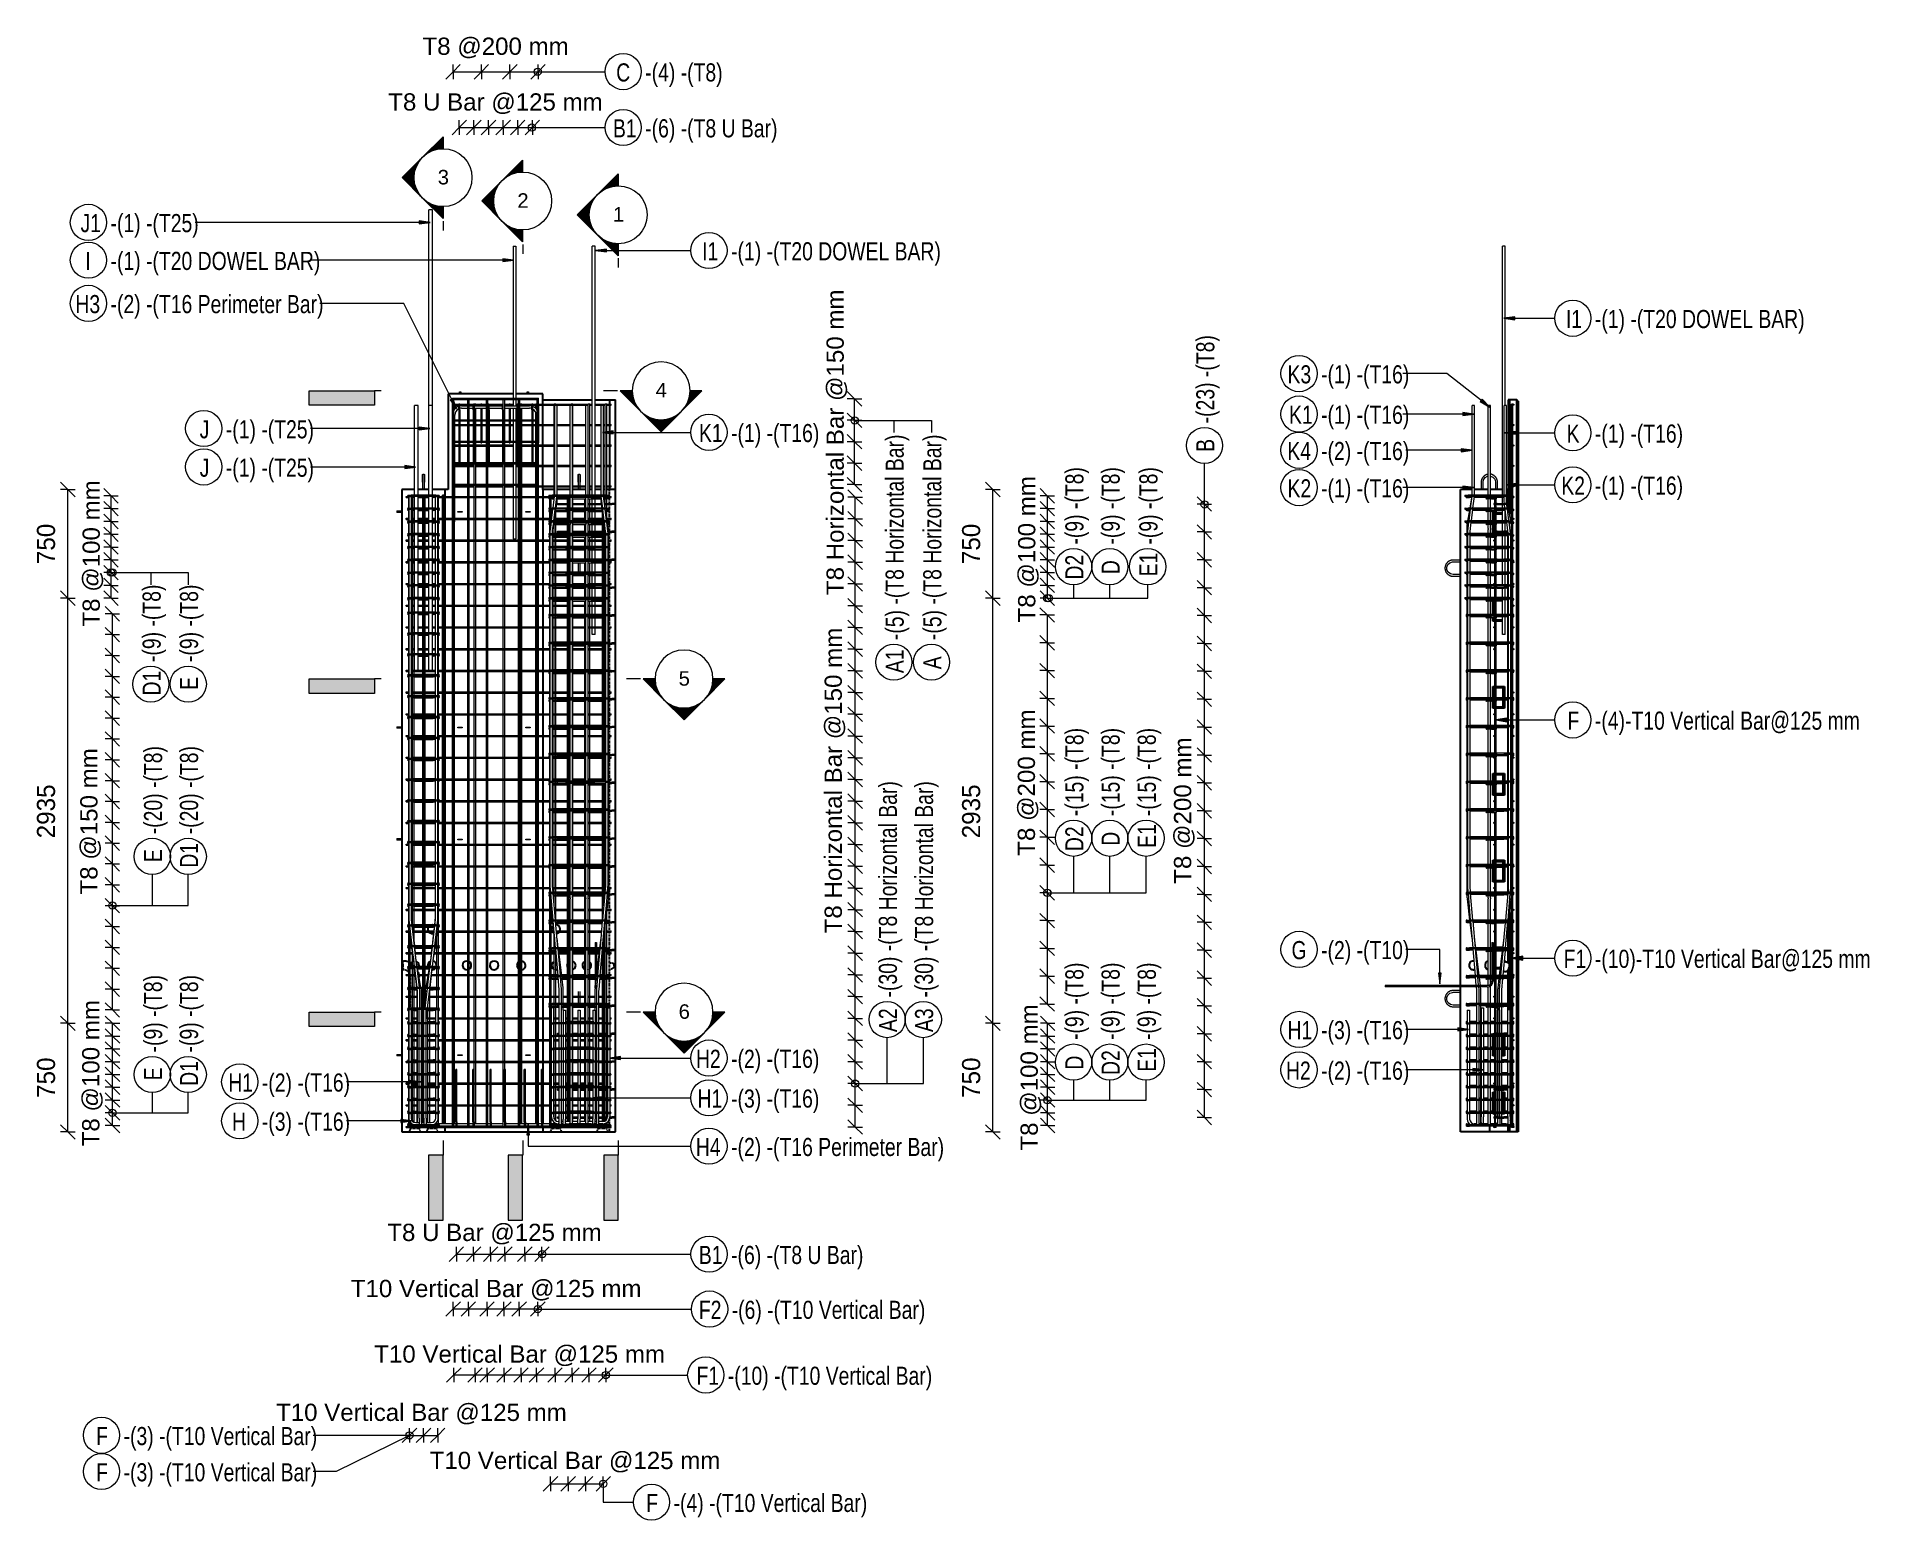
# Model space of a CAD drawing. Header units: millimetres. Extents: x -8986 to 3673, y -4076 to 6166.
import ezdxf

# ---------------------------------------------------------------- set-up
doc = ezdxf.new("R2010")
doc.units = ezdxf.units.MM
doc.linetypes.add('Dash', pattern=[6.36, 3.18, -3.18])
for name, color, linetype, lineweight in [('A-ANNO-DIMS', 211, 'Continuous', 9), ('A-ANNO-DIMS-50', 211, 'Continuous', 9), ('A-GENM', 13, 'Continuous', 18), ('A-WALL', 113, 'Continuous', 25), ('A-WALL-HDLN', 110, 'Dash', 25), ('G-ANNO-SYMB', 111, 'Continuous', 9), ('S-RBAR', 171, 'Continuous', 18), ('S-RBAR-IDEN', 171, 'Continuous', 9)]:
    doc.layers.add(name, color=color, linetype=linetype, lineweight=lineweight)
doc.styles.add('Arial', font='arial.ttf', dxfattribs={"height": 100})
doc.styles.add('Arial_1', font='arial.ttf', dxfattribs={"height": 119.0625})
doc.styles.add('Nirmala UI Semilight', font='NirmalaS.ttf', dxfattribs={"width": 0.8, "height": 125})
doc.styles.add('Nirmala UI Semilight_1', font='NirmalaS.ttf', dxfattribs={"height": 125})
doc.dimstyles.new('Arrow_Filled_-_2_5_NI_UI', dxfattribs={"dimscale": 304.8, "dimtxt": 130.920493, "dimasz": 0.328084, "dimexe": 0.164042, "dimexo": 0.0625, "dimgap": 0.164042, "dimtad": 1, "dimdec": 4, "dimzin": 0, "dimdsep": 46, "dimtxsty": 'Arial', "dimblk1": 'OBLIQUE', "dimblk2": 'OBLIQUE', "dimsah": 1, "dimcen": 0.09, "dimazin": 0, "dimtfac": 1, "dimtdec": 4, "dimtix": 1, "dimtmove": 0, "dimatfit": 3, "dimfxl": 0.164042, "dimfxlon": 1, "dimtvp": 1, "dimtolj": 1, "dimtzin": 0, "dimarcsym": 2})
doc.dimstyles.new('Arrow_Filled_-_2_5_NI_UI_1', dxfattribs={"dimscale": 304.8, "dimtxt": 130.920493, "dimasz": 0.328084, "dimexe": 0.164042, "dimexo": 0.0625, "dimgap": 0.164042, "dimtad": 1, "dimdec": 4, "dimzin": 0, "dimdsep": 46, "dimtxsty": 'Arial_1', "dimblk1": 'OBLIQUE', "dimblk2": 'OBLIQUE', "dimsah": 1, "dimcen": 0.09, "dimazin": 0, "dimtfac": 1, "dimtdec": 4, "dimtix": 1, "dimtmove": 0, "dimatfit": 3, "dimfxl": 0.164042, "dimfxlon": 1, "dimtvp": 1, "dimtolj": 1, "dimtzin": 0, "dimarcsym": 2})
doc.dimstyles.new('Arrow_Filled_-_2_5_NI_UI_2', dxfattribs={"dimscale": 304.8, "dimtxt": 130.920493, "dimasz": 0.328084, "dimexe": 0.164042, "dimexo": 0.0625, "dimgap": 0.164042, "dimtad": 1, "dimdec": 4, "dimzin": 0, "dimdsep": 46, "dimtxsty": 'Nirmala UI Semilight', "dimblk1": 'OBLIQUE', "dimblk2": 'OBLIQUE', "dimsah": 1, "dimcen": 0.09, "dimazin": 0, "dimtfac": 1, "dimtdec": 4, "dimtix": 1, "dimtmove": 0, "dimatfit": 3, "dimfxl": 0.164042, "dimfxlon": 1, "dimtvp": 1, "dimtolj": 1, "dimtzin": 0, "dimarcsym": 2})
doc.dimstyles.new('Arrow_Filled_-_2_5_NI_UI_3', dxfattribs={"dimscale": 304.8, "dimtxt": 130.920493, "dimasz": 0.328084, "dimexe": 0.164042, "dimexo": 0.0625, "dimgap": 0.164042, "dimtad": 1, "dimdec": 4, "dimzin": 0, "dimdsep": 46, "dimtxsty": 'Nirmala UI Semilight_1', "dimblk1": 'OBLIQUE', "dimblk2": 'OBLIQUE', "dimsah": 1, "dimcen": 0.09, "dimazin": 0, "dimtfac": 1, "dimtdec": 4, "dimtix": 1, "dimtmove": 0, "dimatfit": 3, "dimfxl": 0.164042, "dimfxlon": 1, "dimtvp": 1, "dimtolj": 1, "dimtzin": 0, "dimarcsym": 2})

msp = doc.modelspace()

# ---------------------------------------------------------------- texts
at = {"layer": 'G-ANNO-SYMB', "char_height": 100, "width": 96.2025, "attachment_point": 1, "style": 'Arial'}
for s, insert in [('3', (-6215.5993, 5246.41347)), ('2', (-5665.5993, 5085.24022)), ('1', (-5005.5993, 4990.14372)), ('4', (-4710.18008, 3775.92985)), ('5', (-4551.56058, 1785.92985)), ('6', (-4551.56058, -514.07015))]:
    msp.add_mtext(s, dxfattribs=dict(at, insert=insert))
at = {"layer": 'S-RBAR-IDEN', "char_height": 125, "attachment_point": 1, "style": 'Nirmala UI Semilight'}
for s, insert, width in [('C', (-4982.90412, 5982.08348), 105.82275), ('-(4) -(T8)', (-4782.57848, 5982.08348), 644.55675), ('-(6) -(T8 U Bar)', (-4782.54711, 5596.15703), 1090.295), ('J1', (-8682.54038, 4941.76721), 121.8565), ('-(1) -(T25)', (-8475.61473, 4941.76721), 705.485), ('-(1) -(T20 DOWEL BAR)', (-8475.61473, 4680.72798), 1670.71675), ('I1', (-4389.47394, 4747.38626), 105.82275), ('-(1) -(T20 DOWEL BAR)', (-4189.14829, 4747.38626), 1670.71675), ('I', (-8649.54038, 4680.72798), 41.68775), ('H3', (-8718.34038, 4382.54428), 208.43875), ('-(2) -(T16 Perimeter Bar)', (-8475.61473, 4382.54428), 1747.67875), ('I1', (1576.87536, 4279.59243), 105.82275), ('-(1) -(T20 DOWEL BAR)', (1777.201, 4279.59243), 1670.71675), ('K3', (-345.95938, 3897.77421), 182.78475), ('-(1) -(T16)', (-113.83374, 3897.77421), 679.831), ('K1', (-335.35938, 3618.59694), 157.13075), ('-(1) -(T16)', (-113.83374, 3618.59694), 679.831), ('J', (-7859.74038, 3518.39975), 57.7215), ('-(1) -(T25)', (-7679.21473, 3518.39975), 705.485), ('K1', (-4410.67394, 3492.30299), 157.13075), ('-(1) -(T16)', (-4189.14829, 3492.30299), 679.831), ('K', (1582.07536, 3488.75318), 92.99575), ('-(1) -(T16)', (1777.201, 3488.75318), 679.831), ('K4', (-347.15938, 3368.28754), 185.9915), ('-(2) -(T16)', (-113.83374, 3368.28754), 705.485), ('J', (-7859.74038, 3253.05509), 57.7215), ('-(1) -(T25)', (-7679.21473, 3253.05509), 705.485), ('K2', (-345.95938, 3110.58024), 182.78475), ('-(1) -(T16)', (-113.83374, 3110.58024), 679.831), ('K2', (1545.07536, 3129.6136), 182.78475), ('-(1) -(T16)', (1777.201, 3129.6136), 679.831), ('F', (1587.47536, 1507.00483), 80.16875), ('-(4)-T10 Vertical Bar@125 mm', (1777.201, 1507.00483), 2183.79675), ('G', (-318.15938, -77.27016), 115.443), ('-(2) -(T10)', (-113.83374, -77.27016), 705.485), ('F1', (1560.87536, -137.51462), 144.30375), ('-(10)-T10 Vertical Bar@125 mm', (1777.201, -137.51462), 2244.725), ('H1', (-345.95938, -629.72154), 182.78475), ('-(3) -(T16)', (-113.83374, -629.72154), 705.485), ('H2', (-4431.87394, -827.61325), 208.43875), ('-(2) -(T16)', (-4189.14829, -827.61325), 705.485), ('H1', (-7662.36724, -991.46661), 182.78475), ('-(2) -(T16)', (-7430.2416, -991.46661), 705.485), ('H2', (-356.55938, -909.17899), 208.43875), ('-(2) -(T16)', (-113.83374, -909.17899), 705.485), ('H1', (-4421.27394, -1102.00915), 182.78475), ('-(3) -(T16)', (-4189.14829, -1102.00915), 705.485), ('H', (-7635.96724, -1261.34666), 118.64975), ('-(3) -(T16)', (-7430.2416, -1261.34666), 705.485), ('H4', (-4433.07394, -1436.29319), 211.6455), ('-(2) -(T16 Perimeter Bar)', (-4189.14829, -1436.29319), 1747.67875), ('B1', (-4411.87394, -2181.69326), 160.3375), ('-(6) -(T8 U Bar)', (-4189.14829, -2181.69326), 1090.295), ('F2', (-4411.98206, -2560.57431), 169.95775), ('-(6) -(T10 Vertical Bar)', (-4185.25642, -2560.57431), 1584.1345), ('-(10) -(T10 Vertical Bar)', (-4211.85642, -3015.8509), 1648.2695), ('F', (-8575.19414, -3432.16619), 80.16875), ('F', (-8575.19414, -3682.16619), 80.16875), ('-(3) -(T10 Vertical Bar)', (-8385.46849, -3682.16619), 1584.1345), ('F', (-4776.12309, -3893.82275), 80.16875), ('-(4) -(T10 Vertical Bar)', (-4586.39745, -3893.82275), 1587.34125)]:
    msp.add_mtext(s, dxfattribs=dict(at, insert=insert, width=width))
at = {"layer": 'S-RBAR-IDEN', "char_height": 125, "attachment_point": 1, "rotation": 90, "style": 'Nirmala UI Semilight'}
for s, insert, width in [('-(23) -(T8)', (-976.56019, 3496.68746), 731.139), ('-(5) -(T8 Horizontal Bar)', (-3121.92792, 2000.44249), 1734.85175), ('-(5) -(T8 Horizontal Bar)', (-2862.09063, 2000.44249), 1734.85175), ('B', (-976.56019, 3300.36182), 96.2025), ('-(9) -(T8)', (-1880.43098, 2659.83545), 641.35), ('-(9) -(T8)', (-1630.43098, 2659.83545), 641.35), ('-(9) -(T8)', (-1369.18098, 2659.83545), 641.35), ('D2', (-1880.43098, 2418.50981), 205.232), ('D', (-1630.43098, 2455.50981), 115.443), ('E1', (-1369.18098, 2440.90981), 150.71725), ('-(9) -(T8)', (-8254.2426, 1848.99176), 641.35), ('-(9) -(T8)', (-7995.97386, 1848.99176), 641.35), ('A1', (-3121.92792, 1772.31685), 173.1645), ('D1', (-8254.2426, 1618.26612), 179.578), ('A', (-2862.09063, 1798.71685), 109.0295), ('E', (-7995.97386, 1656.66612), 86.58225), ('-(15) -(T8)', (-1880.43098, 784.98279), 705.485), ('-(15) -(T8)', (-1630.43098, 784.98279), 705.485), ('-(15) -(T8)', (-1380.43098, 784.98279), 705.485), ('-(20) -(T8)', (-8244.2426, 659.82241), 731.139), ('-(20) -(T8)', (-7995.97386, 659.82241), 731.139), ('-(30) -(T8 Horizontal Bar)', (-3168.79512, -466.93552), 1824.64075), ('-(30) -(T8 Horizontal Bar)', (-2918.79512, -466.93552), 1824.64075), ('D2', (-1880.43098, 543.65715), 205.232), ('D', (-1630.43098, 580.65715), 115.443), ('E1', (-1380.43098, 566.05715), 150.71725), ('E', (-8244.2426, 467.49677), 86.58225), ('D1', (-7995.97386, 429.09677), 179.578), ('-(9) -(T8)', (-1880.43098, -760.49248), 641.35), ('-(9) -(T8)', (-1630.43098, -760.49248), 641.35), ('-(9) -(T8)', (-1380.43098, -760.49248), 641.35), ('-(9) -(T8)', (-8244.2426, -846.1467), 641.35), ('-(9) -(T8)', (-7995.97386, -846.1467), 641.35), ('A2', (-3168.79512, -705.66116), 198.8185), ('A3', (-2918.79512, -705.66116), 198.8185), ('D', (-1880.43098, -964.81813), 115.443), ('D2', (-1630.43098, -1001.81813), 205.232), ('E1', (-1380.43098, -979.41813), 150.71725), ('E', (-8244.2426, -1038.47234), 86.58225), ('D1', (-7995.97386, -1076.87234), 179.578)]:
    msp.add_mtext(s, dxfattribs=dict(at, insert=insert, width=width))

# ---------------------------------------------------------------- blocks, each defined once
blk = doc.blocks.new('12_7Ø_ Lifting Insert_COLUMN - 12_9Ø Lifting insert-1653057-Elevation Front 1')
at = {"layer": 'A-GENM', "flags": 128}
for points in [[(-6320, 2534), (-6320, 2533), (-6320, 2532), (-6320, 2530), (-6320, 2529), (-6320, 2527), (-6320, 2526), (-6320, 2524), (-6320, 2522), (-6320, 2521), (-6320, 2519), (-6320, 2517), (-6320, 2515), (-6320, 2513), (-6320, 2511), (-6320, 2509), (-6320, 2507), (-6320, 2505), (-6320, 2504), (-6320, 2502), (-6320, 2500), (-6320, 2498), (-6320, 2496), (-6320, 2494), (-6320, 2492), (-6320, 2490), (-6320, 2488), (-6320, 2486), (-6320, 2484), (-6320, 2482), (-6320, 2480), (-6320, 2478), (-6320, 2476), (-6320, 2474), (-6320, 2473), (-6320, 2471)], [(-6320, 2454), (-6320, 2453), (-6320, 2452), (-6320, 2451), (-6320, 2451), (-6320, 2450), (-6320, 2449), (-6320, 2449), (-6320, 2448), (-6320, 2448), (-6320, 2448), (-6320, 2447), (-6320, 2447), (-6320, 2447), (-6320, 2447)]]:
    blk.add_lwpolyline(points, dxfattribs=at)
blk = doc.blocks.new('12_7Ø_ Lifting Insert_COLUMN - 12_9Ø Lifting insert-V1-Elevation Front 1')
at = {"layer": 'A-GENM', "flags": 128}
for points in [[(-6320, -425), (-6320, -425), (-6320, -425), (-6320, -425), (-6320, -426), (-6320, -426), (-6320, -426), (-6320, -427), (-6320, -428), (-6320, -428), (-6320, -429), (-6320, -430), (-6320, -431), (-6320, -432), (-6320, -433), (-6320, -434), (-6320, -435), (-6320, -436), (-6320, -437), (-6320, -439), (-6320, -440), (-6320, -442), (-6320, -443), (-6320, -445), (-6320, -446), (-6320, -448), (-6320, -450), (-6320, -451), (-6320, -453), (-6320, -455), (-6320, -457)], [(-6320, -465), (-6320, -467), (-6320, -468), (-6320, -470), (-6320, -472), (-6320, -474), (-6320, -476), (-6320, -478), (-6320, -480), (-6320, -482), (-6320, -484), (-6320, -486), (-6320, -488), (-6320, -490), (-6320, -492), (-6320, -494), (-6320, -496), (-6320, -498), (-6320, -499), (-6320, -501), (-6320, -503), (-6320, -504), (-6320, -506), (-6320, -508), (-6320, -509), (-6320, -510), (-6320, -512), (-6320, -513), (-6320, -514), (-6320, -516), (-6320, -517), (-6320, -518), (-6320, -519), (-6320, -520), (-6320, -521), (-6320, -521), (-6320, -522), (-6320, -523), (-6320, -523), (-6320, -524), (-6320, -524), (-6320, -524), (-6320, -525), (-6320, -525), (-6320, -525), (-6320, -525)]]:
    blk.add_lwpolyline(points, dxfattribs=at)
blk = doc.blocks.new('12_7Ø_ Lifting Insert_COLUMN - 12_9Ø Lifting insert-V2-Elevation Front 1')
at = {"layer": 'A-GENM'}
for p, q in [((-6320, 3090), (-6320, 3040)), ((-6307, 3040), (-6307, 3090))]:
    blk.add_line(p, q, dxfattribs=at)
at = {"layer": 'A-GENM', "flags": 128}
for points in [[(-6320, 3140), (-6320, 3140), (-6320, 3141), (-6320, 3141), (-6320, 3141), (-6320, 3141), (-6320, 3142), (-6320, 3142), (-6320, 3142), (-6320, 3142), (-6320, 3142), (-6320, 3143), (-6319, 3143), (-6319, 3143), (-6319, 3143), (-6319, 3144), (-6319, 3144), (-6319, 3144), (-6319, 3144), (-6318, 3144), (-6318, 3145), (-6318, 3145), (-6318, 3145), (-6318, 3145), (-6317, 3145), (-6317, 3145), (-6317, 3145), (-6317, 3146), (-6317, 3146), (-6316, 3146), (-6316, 3146), (-6316, 3146), (-6316, 3146), (-6315, 3146), (-6315, 3146), (-6315, 3146), (-6315, 3146), (-6314, 3146), (-6314, 3146), (-6314, 3146), (-6314, 3146), (-6313, 3146), (-6313, 3146), (-6313, 3146), (-6313, 3146), (-6312, 3146), (-6312, 3146), (-6312, 3146), (-6312, 3146), (-6311, 3146), (-6311, 3146), (-6311, 3146), (-6311, 3146), (-6310, 3145), (-6310, 3145), (-6310, 3145), (-6310, 3145), (-6310, 3145), (-6309, 3145), (-6309, 3144), (-6309, 3144), (-6309, 3144), (-6309, 3144), (-6309, 3144), (-6308, 3143), (-6308, 3143), (-6308, 3143), (-6308, 3143), (-6308, 3143), (-6308, 3142), (-6308, 3142), (-6308, 3142), (-6308, 3142), (-6308, 3141), (-6308, 3141), (-6308, 3141), (-6307, 3141), (-6307, 3140), (-6307, 3140), (-6307, 3140)], [(-6320, 3090), (-6320, 3092), (-6320, 3094), (-6320, 3096), (-6320, 3098), (-6320, 3100), (-6320, 3102), (-6320, 3104), (-6320, 3106), (-6320, 3108), (-6320, 3109), (-6320, 3111), (-6320, 3113), (-6320, 3115), (-6320, 3117), (-6320, 3118), (-6320, 3120), (-6320, 3121), (-6320, 3123), (-6320, 3124), (-6320, 3126), (-6320, 3127), (-6320, 3129), (-6320, 3130), (-6320, 3131), (-6320, 3132), (-6320, 3133), (-6320, 3134), (-6320, 3135), (-6320, 3136), (-6320, 3137), (-6320, 3137), (-6320, 3138), (-6320, 3138), (-6320, 3139), (-6320, 3139), (-6320, 3140), (-6320, 3140), (-6320, 3140), (-6320, 3140), (-6320, 3140)], [(-6320, 3140), (-6320, 3140), (-6320, 3140), (-6320, 3140), (-6320, 3139), (-6320, 3139), (-6320, 3139), (-6320, 3138), (-6320, 3137), (-6320, 3137), (-6320, 3136), (-6320, 3135), (-6320, 3134), (-6320, 3133), (-6320, 3132), (-6320, 3131), (-6320, 3130), (-6320, 3129), (-6320, 3128), (-6320, 3126), (-6320, 3125), (-6320, 3123), (-6320, 3122), (-6320, 3120), (-6320, 3119), (-6320, 3117), (-6320, 3115), (-6320, 3114), (-6320, 3112), (-6320, 3110), (-6320, 3108), (-6320, 3106), (-6320, 3104), (-6320, 3102), (-6320, 3100), (-6320, 3098), (-6320, 3097), (-6320, 3095), (-6320, 3093), (-6320, 3091), (-6320, 3090)], [(-6307, 3090), (-6307, 3092), (-6307, 3094), (-6307, 3096), (-6307, 3098), (-6307, 3100), (-6307, 3102), (-6307, 3104), (-6307, 3106), (-6307, 3108), (-6307, 3109), (-6307, 3111), (-6307, 3113), (-6307, 3115), (-6307, 3117), (-6307, 3118), (-6307, 3120), (-6307, 3121), (-6307, 3123), (-6307, 3124), (-6307, 3126), (-6307, 3127), (-6307, 3129), (-6307, 3130), (-6307, 3131), (-6307, 3132), (-6307, 3133), (-6307, 3134), (-6307, 3135), (-6307, 3136), (-6307, 3137), (-6307, 3137), (-6307, 3138), (-6307, 3138), (-6307, 3139), (-6307, 3139), (-6307, 3140), (-6307, 3140), (-6307, 3140), (-6307, 3140), (-6307, 3140)], [(-6307, 3140), (-6307, 3140), (-6307, 3140), (-6307, 3140), (-6307, 3139), (-6307, 3139), (-6307, 3139), (-6307, 3138), (-6307, 3137), (-6307, 3137), (-6307, 3136), (-6307, 3135), (-6307, 3134), (-6307, 3133), (-6307, 3132), (-6307, 3131), (-6307, 3130), (-6307, 3129), (-6307, 3128), (-6307, 3126), (-6307, 3125), (-6307, 3123), (-6307, 3122), (-6307, 3120), (-6307, 3119), (-6307, 3117), (-6307, 3115), (-6307, 3114), (-6307, 3112), (-6307, 3110), (-6307, 3108), (-6307, 3106), (-6307, 3104), (-6307, 3102), (-6307, 3100), (-6307, 3098), (-6307, 3097), (-6307, 3095), (-6307, 3093), (-6307, 3091), (-6307, 3090)]]:
    blk.add_lwpolyline(points, dxfattribs=at)
blk = doc.blocks.new('RR spread anchor face based - RR-SA-3_0-200-1726827-Elevation Front 1')
at = {"layer": 'A-GENM'}
for p, q in [((-6066, 3710), (-6066, 3715)), ((-6066, 3715), (-6056, 3715)), ((-6066, 3700), (-6066, 3710)), ((-6056, 3710), (-6066, 3710)), ((-6056, 3715), (-6056, 3710)), ((-6056, 3710), (-6056, 3700))]:
    blk.add_line(p, q, dxfattribs=at)
blk = doc.blocks.new('RR spread anchor face based - RR-SA-0_7-110-1726815-Elevation Front 1')
at = {"layer": 'A-GENM'}
for p, q in [((-6076, 2889), (-6073, 2889)), ((-6076, 2884), (-6076, 2889)), ((-6073, 2884), (-6076, 2884)), ((-6073, 2889), (-6048, 2889)), ((-6073, 2889), (-6073, 2884)), ((-6048, 2884), (-6073, 2884)), ((-6048, 2889), (-6046, 2889)), ((-6048, 2889), (-6048, 2884)), ((-6046, 2884), (-6048, 2884)), ((-6046, 2889), (-6046, 2884))]:
    blk.add_line(p, q, dxfattribs=at)
blk = doc.blocks.new('RR spread anchor face based - RR-SA-0_7-110-2888042-Elevation Front 1')
at = {"layer": 'A-GENM'}
for p, q in [((-6076, -863), (-6073, -863)), ((-6076, -868), (-6076, -863)), ((-6073, -868), (-6076, -868)), ((-6073, -863), (-6048, -863)), ((-6073, -863), (-6073, -868)), ((-6048, -868), (-6073, -868)), ((-6048, -863), (-6046, -863)), ((-6048, -863), (-6048, -868)), ((-6046, -868), (-6048, -868)), ((-6046, -863), (-6046, -868))]:
    blk.add_line(p, q, dxfattribs=at)
blk = doc.blocks.new('12_7Ø_ Lifting Insert_COLUMN - 12_9Ø Lifting insert-V3-Elevation Front 1')
at = {"layer": 'A-GENM', "flags": 128}
for points in [[(-5245, 2534), (-5245, 2533), (-5245, 2532), (-5245, 2530), (-5245, 2529), (-5245, 2527), (-5245, 2526), (-5245, 2524), (-5245, 2522), (-5245, 2521), (-5245, 2519), (-5245, 2517), (-5245, 2515), (-5245, 2513), (-5245, 2511), (-5245, 2509), (-5245, 2507), (-5245, 2505), (-5245, 2504), (-5245, 2502), (-5245, 2500), (-5245, 2498), (-5245, 2496), (-5245, 2494), (-5245, 2492), (-5245, 2490), (-5245, 2488), (-5245, 2486), (-5245, 2484), (-5245, 2482), (-5245, 2480), (-5245, 2478), (-5245, 2476), (-5245, 2474), (-5245, 2473), (-5245, 2471)], [(-5232, 2470), (-5232, 2472), (-5232, 2473), (-5232, 2475), (-5232, 2477), (-5232, 2479), (-5232, 2481), (-5232, 2483), (-5232, 2485), (-5232, 2487), (-5232, 2489), (-5232, 2490), (-5232, 2492), (-5232, 2494), (-5232, 2496), (-5232, 2498), (-5232, 2500), (-5232, 2502), (-5232, 2504), (-5232, 2506), (-5232, 2508), (-5232, 2510), (-5232, 2512), (-5232, 2514), (-5232, 2516), (-5232, 2518), (-5232, 2520), (-5232, 2521), (-5232, 2523), (-5232, 2525), (-5232, 2526), (-5232, 2528), (-5232, 2530), (-5232, 2531), (-5232, 2532), (-5232, 2534)]]:
    blk.add_lwpolyline(points, dxfattribs=at)
blk = doc.blocks.new('12_7Ø_ Lifting Insert_COLUMN - 12_9Ø Lifting insert-V4-Elevation Front 1')
at = {"layer": 'A-GENM', "flags": 128}
for points in [[(-5245, -425), (-5245, -425), (-5245, -425), (-5245, -425), (-5245, -426), (-5245, -426), (-5245, -426), (-5245, -427), (-5245, -428), (-5245, -428), (-5245, -429), (-5245, -430), (-5245, -431), (-5245, -432), (-5245, -433), (-5245, -434), (-5245, -435), (-5245, -436), (-5245, -437), (-5245, -439), (-5245, -440), (-5245, -442), (-5245, -443), (-5245, -445), (-5245, -446), (-5245, -448), (-5245, -450), (-5245, -451), (-5245, -453), (-5245, -455), (-5245, -457)], [(-5245, -465), (-5245, -467), (-5245, -468), (-5245, -470), (-5245, -472), (-5245, -474), (-5245, -476), (-5245, -478), (-5245, -480), (-5245, -482), (-5245, -484), (-5245, -486), (-5245, -488), (-5245, -490), (-5245, -492), (-5245, -494), (-5245, -496), (-5245, -498), (-5245, -499), (-5245, -501), (-5245, -503), (-5245, -504), (-5245, -506), (-5245, -508)], [(-5232, -457), (-5232, -456), (-5232, -454), (-5232, -452), (-5232, -451), (-5232, -449), (-5232, -447), (-5232, -446), (-5232, -444), (-5232, -442), (-5232, -441), (-5232, -440), (-5232, -438), (-5232, -437), (-5232, -436), (-5232, -434), (-5232, -433), (-5232, -432), (-5232, -431), (-5232, -430), (-5232, -429), (-5232, -429), (-5232, -428), (-5232, -427), (-5232, -427), (-5232, -426), (-5232, -426), (-5232, -426), (-5232, -425), (-5232, -425), (-5232, -425), (-5232, -425)], [(-5232, -508), (-5232, -507), (-5232, -505), (-5232, -504), (-5232, -502), (-5232, -500), (-5232, -499), (-5232, -497), (-5232, -495), (-5232, -493), (-5232, -491), (-5232, -489), (-5232, -487), (-5232, -485), (-5232, -483), (-5232, -482), (-5232, -480), (-5232, -478), (-5232, -476), (-5232, -474), (-5232, -472), (-5232, -470), (-5232, -468), (-5232, -466)]]:
    blk.add_lwpolyline(points, dxfattribs=at)
blk = doc.blocks.new('12_7Ø_ Lifting Insert_COLUMN - 12_9Ø Lifting insert-V5-Elevation Front 1')
at = {"layer": 'A-GENM'}
for p, q in [((-5245, 3090), (-5245, 3066)), ((-5245, 3058), (-5245, 3040)), ((-5232, 3066), (-5232, 3090)), ((-5232, 3040), (-5232, 3058))]:
    blk.add_line(p, q, dxfattribs=at)
at = {"layer": 'A-GENM', "flags": 128}
for points in [[(-5245, 3140), (-5245, 3140), (-5245, 3141), (-5245, 3141), (-5245, 3141), (-5245, 3141), (-5245, 3142), (-5245, 3142), (-5245, 3142), (-5245, 3142), (-5245, 3142), (-5245, 3143), (-5244, 3143), (-5244, 3143), (-5244, 3143), (-5244, 3144), (-5244, 3144), (-5244, 3144), (-5244, 3144), (-5243, 3144), (-5243, 3145), (-5243, 3145), (-5243, 3145), (-5243, 3145), (-5242, 3145), (-5242, 3145), (-5242, 3145), (-5242, 3146), (-5242, 3146), (-5241, 3146), (-5241, 3146), (-5241, 3146), (-5241, 3146), (-5240, 3146), (-5240, 3146), (-5240, 3146), (-5240, 3146), (-5239, 3146), (-5239, 3146), (-5239, 3146), (-5239, 3146), (-5238, 3146), (-5238, 3146), (-5238, 3146), (-5238, 3146), (-5237, 3146), (-5237, 3146), (-5237, 3146), (-5237, 3146), (-5236, 3146), (-5236, 3146), (-5236, 3146), (-5236, 3146), (-5235, 3145), (-5235, 3145), (-5235, 3145), (-5235, 3145), (-5235, 3145), (-5234, 3145), (-5234, 3144), (-5234, 3144), (-5234, 3144), (-5234, 3144), (-5234, 3144), (-5233, 3143), (-5233, 3143), (-5233, 3143), (-5233, 3143), (-5233, 3143), (-5233, 3142), (-5233, 3142), (-5233, 3142), (-5233, 3142), (-5233, 3141), (-5233, 3141), (-5233, 3141), (-5232, 3141), (-5232, 3140), (-5232, 3140), (-5232, 3140)], [(-5245, 3090), (-5245, 3092), (-5245, 3094), (-5245, 3096), (-5245, 3098), (-5245, 3100), (-5245, 3102), (-5245, 3104), (-5245, 3106), (-5245, 3108), (-5245, 3109), (-5245, 3111), (-5245, 3113), (-5245, 3115), (-5245, 3117), (-5245, 3118), (-5245, 3120), (-5245, 3121), (-5245, 3123), (-5245, 3124), (-5245, 3126), (-5245, 3127), (-5245, 3129), (-5245, 3130), (-5245, 3131), (-5245, 3132), (-5245, 3133), (-5245, 3134), (-5245, 3135), (-5245, 3136), (-5245, 3137), (-5245, 3137), (-5245, 3138), (-5245, 3138), (-5245, 3139), (-5245, 3139), (-5245, 3140), (-5245, 3140), (-5245, 3140), (-5245, 3140), (-5245, 3140)], [(-5245, 3140), (-5245, 3140), (-5245, 3140), (-5245, 3140), (-5245, 3139), (-5245, 3139), (-5245, 3139), (-5245, 3138), (-5245, 3137), (-5245, 3137), (-5245, 3136), (-5245, 3135), (-5245, 3134), (-5245, 3133), (-5245, 3132), (-5245, 3131), (-5245, 3130), (-5245, 3129), (-5245, 3128), (-5245, 3126), (-5245, 3125), (-5245, 3123), (-5245, 3122), (-5245, 3120), (-5245, 3119), (-5245, 3117), (-5245, 3115), (-5245, 3114), (-5245, 3112), (-5245, 3110), (-5245, 3108), (-5245, 3106), (-5245, 3104), (-5245, 3102), (-5245, 3100), (-5245, 3098), (-5245, 3097), (-5245, 3095), (-5245, 3093), (-5245, 3091), (-5245, 3090)], [(-5232, 3090), (-5232, 3092), (-5232, 3094), (-5232, 3096), (-5232, 3098), (-5232, 3100), (-5232, 3102), (-5232, 3104), (-5232, 3106), (-5232, 3108), (-5232, 3109), (-5232, 3111), (-5232, 3113), (-5232, 3115), (-5232, 3117), (-5232, 3118), (-5232, 3120), (-5232, 3121), (-5232, 3123), (-5232, 3124), (-5232, 3126), (-5232, 3127), (-5232, 3129), (-5232, 3130), (-5232, 3131), (-5232, 3132), (-5232, 3133), (-5232, 3134), (-5232, 3135), (-5232, 3136), (-5232, 3137), (-5232, 3137), (-5232, 3138), (-5232, 3138), (-5232, 3139), (-5232, 3139), (-5232, 3140), (-5232, 3140), (-5232, 3140), (-5232, 3140), (-5232, 3140)], [(-5232, 3140), (-5232, 3140), (-5232, 3140), (-5232, 3140), (-5232, 3139), (-5232, 3139), (-5232, 3139), (-5232, 3138), (-5232, 3137), (-5232, 3137), (-5232, 3136), (-5232, 3135), (-5232, 3134), (-5232, 3133), (-5232, 3132), (-5232, 3131), (-5232, 3130), (-5232, 3129), (-5232, 3128), (-5232, 3126), (-5232, 3125), (-5232, 3123), (-5232, 3122), (-5232, 3120), (-5232, 3119), (-5232, 3117), (-5232, 3115), (-5232, 3114), (-5232, 3112), (-5232, 3110), (-5232, 3108), (-5232, 3106), (-5232, 3104), (-5232, 3102), (-5232, 3100), (-5232, 3098), (-5232, 3097), (-5232, 3095), (-5232, 3093), (-5232, 3091), (-5232, 3090)]]:
    blk.add_lwpolyline(points, dxfattribs=at)
blk = doc.blocks.new('RR spread anchor face based - RR-SA-2_5-250-1726823-Elevation Front 1')
at = {"layer": 'A-GENM'}
for p, q in [((-6499, 2892), (-6494, 2892)), ((-6499, 2892), (-6499, 2882)), ((-6494, 2882), (-6499, 2882)), ((-6494, 2892), (-6464, 2892)), ((-6494, 2892), (-6494, 2882)), ((-6464, 2882), (-6494, 2882))]:
    blk.add_line(p, q, dxfattribs=at)
blk = doc.blocks.new('12_7Ø_ Lifting Insert_COLUMN - 12_9Ø Lifting insert-1653057-Elevation Right 1')
at = {"layer": 'A-GENM'}
for p, q in [((20065, 2553), (20015, 2553)), ((20015, 2541), (20065, 2541)), ((20065, 2453), (20015, 2453)), ((20015, 2441), (20065, 2441))]:
    blk.add_line(p, q, dxfattribs=at)
at = {"layer": 'A-GENM', "flags": 128}
for points in [[(20015, 2553), (20012, 2553), (20010, 2553), (20008, 2553), (20006, 2553), (20003, 2552), (20001, 2552), (19999, 2551), (19997, 2550), (19995, 2550), (19993, 2549), (19991, 2548), (19989, 2547), (19987, 2546), (19985, 2545), (19983, 2544), (19981, 2542), (19979, 2541), (19977, 2539), (19976, 2538), (19974, 2536), (19973, 2535), (19971, 2533), (19970, 2531), (19968, 2529), (19967, 2527), (19966, 2526), (19965, 2524), (19964, 2522), (19963, 2520), (19962, 2517), (19961, 2515), (19961, 2513), (19960, 2511), (19959, 2509), (19959, 2507), (19959, 2504), (19958, 2502), (19958, 2500), (19958, 2498), (19958, 2495), (19958, 2493), (19959, 2491), (19959, 2489), (19959, 2486), (19960, 2484), (19960, 2482), (19961, 2480), (19962, 2478), (19962, 2476), (19963, 2474), (19964, 2472), (19965, 2470), (19967, 2468), (19968, 2466), (19969, 2464), (19970, 2462), (19972, 2460), (19973, 2459), (19975, 2457), (19977, 2455), (19978, 2454), (19980, 2453), (19982, 2451), (19984, 2450), (19986, 2449), (19987, 2448), (19989, 2447), (19992, 2446), (19994, 2445), (19996, 2444), (19998, 2443), (20000, 2443), (20002, 2442), (20004, 2442), (20007, 2441), (20009, 2441), (20011, 2441), (20013, 2441), (20015, 2441)], [(20015, 2453), (19996, 2457), (19981, 2469), (19972, 2486), (19972, 2504), (19979, 2522), (19992, 2535), (20010, 2540), (20015, 2541)]]:
    blk.add_lwpolyline(points, dxfattribs=at)
blk = doc.blocks.new('12_7Ø_ Lifting Insert_COLUMN - 12_9Ø Lifting insert-V6-Elevation Right 1')
at = {"layer": 'A-GENM'}
for p, q in [((20208, 3090), (20208, 3040)), ((20221, 3040), (20221, 3090)), ((20308, 3090), (20308, 3040)), ((20321, 3040), (20321, 3090))]:
    blk.add_line(p, q, dxfattribs=at)
at = {"layer": 'A-GENM', "flags": 128}
for points in [[(20256, 3146), (20254, 3145), (20252, 3145), (20250, 3144), (20247, 3144), (20245, 3143), (20243, 3142), (20241, 3141), (20239, 3140), (20237, 3139), (20235, 3138), (20233, 3137), (20231, 3136), (20230, 3134), (20228, 3133), (20226, 3131), (20225, 3130), (20223, 3128), (20222, 3126), (20220, 3125), (20219, 3123), (20217, 3121), (20216, 3119), (20215, 3117), (20214, 3115), (20213, 3113), (20212, 3111), (20211, 3109), (20211, 3107), (20210, 3105), (20210, 3102), (20209, 3100), (20209, 3098), (20209, 3096), (20208, 3093), (20208, 3091), (20208, 3090)], [(20221, 3090), (20225, 3108), (20236, 3123), (20253, 3132), (20257, 3132)], [(20321, 3090), (20321, 3092), (20321, 3095), (20321, 3097), (20320, 3099), (20320, 3101), (20319, 3103), (20319, 3106), (20318, 3108), (20317, 3110), (20316, 3112), (20316, 3114), (20315, 3116), (20313, 3118), (20312, 3120), (20311, 3122), (20310, 3124), (20308, 3125), (20307, 3127), (20305, 3129), (20304, 3130), (20302, 3132), (20300, 3133), (20299, 3135), (20297, 3136), (20295, 3137), (20293, 3139), (20291, 3140), (20289, 3141), (20287, 3142), (20285, 3143), (20283, 3143), (20281, 3144), (20279, 3145), (20276, 3145), (20274, 3146), (20273, 3146)], [(20273, 3133), (20289, 3126), (20302, 3112), (20308, 3094), (20308, 3090)]]:
    blk.add_lwpolyline(points, dxfattribs=at)
blk = doc.blocks.new('Detail View - M_Section Tail - Filled Horizontal-14034-Elevation Front 1')
at = {"layer": 'G-ANNO-SYMB'}
blk.add_hatch(color=256, dxfattribs=at).paths.add_polyline_path([(-6653, 3622), (-6653, 3722), (-7103, 3722), (-7103, 3622)])
for p, q in [((-7103, 3622), (-7103, 3722)), ((-7103, 3722), (-6653, 3722)), ((-6653, 3722), (-6653, 3622)), ((-6653, 3622), (-7103, 3622))]:
    blk.add_line(p, q, dxfattribs=at)
blk = doc.blocks.new('Detail View - M_Section Head - Filled SHOP DWG-1002450-Elevation Front 1')
at = {"layer": 'G-ANNO-SYMB'}
h = blk.add_hatch(color=256, dxfattribs=at)
edge = h.paths.add_edge_path()
edge.add_line((-4956, 3722), (-4873, 3722))
edge.add_arc((-4673, 3722), 200, 180, 225)
edge.add_line((-4815, 3581), (-4956, 3722))
h = blk.add_hatch(color=256, dxfattribs=at)
edge = h.paths.add_edge_path()
edge.add_line((-4391, 3722), (-4532, 3581))
edge.add_arc((-4673, 3722), 200, 315, 360)
edge.add_line((-4473, 3722), (-4391, 3722))
h = blk.add_hatch(color=256, dxfattribs=at)
edge = h.paths.add_edge_path()
edge.add_line((-4673, 3439), (-4815, 3581))
edge.add_arc((-4673, 3722), 200, 225, 270)
edge.add_line((-4673, 3522), (-4673, 3439))
h = blk.add_hatch(color=256, dxfattribs=at)
edge = h.paths.add_edge_path()
edge.add_line((-4673, 3439), (-4673, 3522))
edge.add_arc((-4673, 3722), 200, 270, 315)
edge.add_line((-4532, 3581), (-4673, 3439))
for p, q in [((-4673, 3439), (-4956, 3722)), ((-4873, 3722), (-4956, 3722)), ((-4956, 3722), (-4815, 3581)), ((-4873, 3722), (-4956, 3722)), ((-4673, 3439), (-4391, 3722)), ((-4532, 3581), (-4391, 3722)), ((-4473, 3722), (-4391, 3722)), ((-4391, 3722), (-4473, 3722)), ((-4815, 3581), (-4673, 3439)), ((-4673, 3439), (-4532, 3581)), ((-4673, 3522), (-4673, 3439)), ((-4673, 3439), (-4673, 3522))]:
    blk.add_line(p, q, dxfattribs=at)
for start, end in [(360, 180), (180, 360), (180, 225), (315, 0), (225, 270), (270, 315)]:
    blk.add_arc((-4673, 3722), 200, start, end, dxfattribs=at)
blk = doc.blocks.new('DIMBLOCK1-Elevation Front 1')
at = {"layer": 'A-ANNO-DIMS-50'}
for p, q in [((-6067, 5539), (-6017, 5589)), ((-6067, 5539), (-6067, 5589)), ((-5966, 5539), (-5916, 5589)), ((-5966, 5539), (-5966, 5589)), ((-6067, 5539), (-6117, 5489)), ((-6067, 5539), (-5966, 5539)), ((-6067, 5539), (-6067, 5489)), ((-5966, 5539), (-6016, 5489)), ((-5966, 5539), (-5966, 5489))]:
    blk.add_line(p, q, dxfattribs=at)
blk = doc.blocks.new('_Oblique')
at = {"color": 0, "linetype": 'ByBlock', "lineweight": -2}
blk.add_line((-0.5, -0.5), (0.5, 0.5), dxfattribs=at)
blk = doc.blocks.new('DIMBLOCK2-Elevation Front 1')
at = {"layer": 'A-ANNO-DIMS-50'}
for p, q in [((-5966, 5539), (-5916, 5589)), ((-5966, 5539), (-5966, 5589)), ((-5865, 5539), (-5815, 5589)), ((-5865, 5539), (-5865, 5589)), ((-5966, 5539), (-6016, 5489)), ((-5966, 5539), (-5865, 5539)), ((-5966, 5539), (-5966, 5489)), ((-5865, 5539), (-5915, 5489)), ((-5865, 5539), (-5865, 5489))]:
    blk.add_line(p, q, dxfattribs=at)
blk = doc.blocks.new('DIMBLOCK3-Elevation Front 1')
at = {"layer": 'A-ANNO-DIMS-50'}
for p, q in [((-5865, 5539), (-5815, 5589)), ((-5865, 5539), (-5865, 5589)), ((-5764, 5539), (-5714, 5589)), ((-5764, 5539), (-5764, 5589)), ((-5865, 5539), (-5915, 5489)), ((-5865, 5539), (-5764, 5539)), ((-5865, 5539), (-5865, 5489)), ((-5764, 5539), (-5814, 5489)), ((-5764, 5539), (-5764, 5489))]:
    blk.add_line(p, q, dxfattribs=at)
blk = doc.blocks.new('DIMBLOCK4-Elevation Front 1')
at = {"layer": 'A-ANNO-DIMS-50'}
for p, q in [((-5764, 5539), (-5714, 5589)), ((-5764, 5539), (-5764, 5589)), ((-5663, 5539), (-5613, 5589)), ((-5663, 5539), (-5663, 5589)), ((-5764, 5539), (-5814, 5489)), ((-5764, 5539), (-5663, 5539)), ((-5764, 5539), (-5764, 5489)), ((-5663, 5539), (-5713, 5489)), ((-5663, 5539), (-5663, 5489))]:
    blk.add_line(p, q, dxfattribs=at)
blk = doc.blocks.new('DIMBLOCK5-Elevation Front 1')
at = {"layer": 'A-ANNO-DIMS-50'}
for p, q in [((-5663, 5539), (-5613, 5589)), ((-5663, 5539), (-5663, 5589)), ((-5562, 5539), (-5512, 5589)), ((-5562, 5539), (-5562, 5589)), ((-5663, 5539), (-5713, 5489)), ((-5663, 5539), (-5562, 5539)), ((-5663, 5539), (-5663, 5489)), ((-5562, 5539), (-5612, 5489)), ((-5562, 5539), (-5562, 5489))]:
    blk.add_line(p, q, dxfattribs=at)
blk = doc.blocks.new('DIMBLOCK6-Elevation Front 1')
at = {"layer": 'A-ANNO-DIMS-50'}
for p, q in [((-6067, 5539), (-6017, 5589)), ((-6067, 5539), (-6067, 5589)), ((-5966, 5539), (-5916, 5589)), ((-5966, 5539), (-5966, 5589)), ((-5865, 5539), (-5815, 5589)), ((-5865, 5539), (-5865, 5589)), ((-5764, 5539), (-5714, 5589)), ((-5764, 5539), (-5764, 5589)), ((-5663, 5539), (-5613, 5589)), ((-5663, 5539), (-5663, 5589)), ((-5562, 5539), (-5512, 5589)), ((-5562, 5539), (-5562, 5589)), ((-6067, 5539), (-6117, 5489)), ((-6067, 5539), (-5562, 5539)), ((-6067, 5539), (-5966, 5539)), ((-6067, 5539), (-6067, 5489)), ((-5966, 5539), (-6016, 5489)), ((-5966, 5539), (-5865, 5539)), ((-5966, 5539), (-5966, 5489)), ((-5865, 5539), (-5915, 5489)), ((-5865, 5539), (-5764, 5539)), ((-5865, 5539), (-5865, 5489)), ((-5764, 5539), (-5814, 5489)), ((-5764, 5539), (-5663, 5539)), ((-5764, 5539), (-5764, 5489)), ((-5663, 5539), (-5713, 5489)), ((-5663, 5539), (-5562, 5539)), ((-5663, 5539), (-5663, 5489)), ((-5562, 5539), (-5612, 5489)), ((-5562, 5539), (-5562, 5489))]:
    blk.add_line(p, q, dxfattribs=at)
blk = doc.blocks.new('_None')
blk = doc.blocks.new('DIMBLOCK7-Elevation Front 1')
at = {"layer": 'A-ANNO-DIMS-50'}
for p, q in [((-6110, 5924), (-6060, 5974)), ((-6110, 5924), (-6110, 5974)), ((-5914, 5924), (-5864, 5974)), ((-5914, 5924), (-5914, 5974)), ((-6110, 5924), (-6160, 5874)), ((-6110, 5924), (-5914, 5924)), ((-6110, 5924), (-6110, 5874)), ((-5914, 5924), (-5964, 5874)), ((-5914, 5924), (-5914, 5874))]:
    blk.add_line(p, q, dxfattribs=at)
blk = doc.blocks.new('DIMBLOCK8-Elevation Front 1')
at = {"layer": 'A-ANNO-DIMS-50'}
for p, q in [((-5914, 5924), (-5864, 5974)), ((-5914, 5924), (-5914, 5974)), ((-5718, 5924), (-5668, 5974)), ((-5718, 5924), (-5718, 5974)), ((-5914, 5924), (-5964, 5874)), ((-5914, 5924), (-5718, 5924)), ((-5914, 5924), (-5914, 5874)), ((-5718, 5924), (-5768, 5874)), ((-5718, 5924), (-5718, 5874))]:
    blk.add_line(p, q, dxfattribs=at)
blk = doc.blocks.new('DIMBLOCK9-Elevation Front 1')
at = {"layer": 'A-ANNO-DIMS-50'}
for p, q in [((-5718, 5924), (-5668, 5974)), ((-5718, 5924), (-5718, 5974)), ((-5523, 5924), (-5473, 5974)), ((-5523, 5924), (-5523, 5974)), ((-5718, 5924), (-5768, 5874)), ((-5718, 5924), (-5523, 5924)), ((-5718, 5924), (-5718, 5874)), ((-5523, 5924), (-5573, 5874)), ((-5523, 5924), (-5523, 5874))]:
    blk.add_line(p, q, dxfattribs=at)
blk = doc.blocks.new('DIMBLOCK10-Elevation Front 1')
at = {"layer": 'A-ANNO-DIMS-50'}
for p, q in [((-6110, 5924), (-6060, 5974)), ((-6110, 5924), (-6110, 5974)), ((-5914, 5924), (-5864, 5974)), ((-5914, 5924), (-5914, 5974)), ((-5718, 5924), (-5668, 5974)), ((-5718, 5924), (-5718, 5974)), ((-5523, 5924), (-5473, 5974)), ((-5523, 5924), (-5523, 5974)), ((-6110, 5924), (-6160, 5874)), ((-6110, 5924), (-5523, 5924)), ((-6110, 5924), (-5914, 5924)), ((-6110, 5924), (-6110, 5874)), ((-5914, 5924), (-5964, 5874)), ((-5914, 5924), (-5718, 5924)), ((-5914, 5924), (-5914, 5874)), ((-5718, 5924), (-5768, 5874)), ((-5718, 5924), (-5523, 5924)), ((-5718, 5924), (-5718, 5874)), ((-5523, 5924), (-5573, 5874)), ((-5523, 5924), (-5523, 5874))]:
    blk.add_line(p, q, dxfattribs=at)
blk = doc.blocks.new('M_Rebar Tag_rfa MARK - DOT 1 MM-794228-Elevation Front 1')
at = {"layer": 'S-RBAR-IDEN'}
blk.add_circle((-4935, 5539), 125, dxfattribs=at)
blk = doc.blocks.new('M_Rebar Tag_rfa MARK - ARROW-794226-Elevation Front 1')
at = {"layer": 'S-RBAR-IDEN'}
blk.add_circle((-4342, 4690), 125, dxfattribs=at)
blk = doc.blocks.new('DIMBLOCK11-Elevation Front 1')
at = {"layer": 'A-ANNO-DIMS-50'}
for p, q in [((-6087, -2239), (-6137, -2289)), ((-6087, -2239), (-6037, -2189)), ((-6087, -2239), (-6087, -2189)), ((-6087, -2239), (-5968, -2239)), ((-6087, -2239), (-6087, -2289)), ((-5968, -2239), (-6018, -2289)), ((-5968, -2239), (-5918, -2189)), ((-5968, -2239), (-5968, -2189)), ((-5968, -2239), (-5968, -2289))]:
    blk.add_line(p, q, dxfattribs=at)
blk = doc.blocks.new('DIMBLOCK12-Elevation Front 1')
at = {"layer": 'A-ANNO-DIMS-50'}
for p, q in [((-5968, -2239), (-6018, -2289)), ((-5968, -2239), (-5918, -2189)), ((-5968, -2239), (-5968, -2189)), ((-5968, -2239), (-5850, -2239)), ((-5968, -2239), (-5968, -2289)), ((-5850, -2239), (-5900, -2289)), ((-5850, -2239), (-5800, -2189)), ((-5850, -2239), (-5850, -2189)), ((-5850, -2239), (-5850, -2289))]:
    blk.add_line(p, q, dxfattribs=at)
blk = doc.blocks.new('DIMBLOCK13-Elevation Front 1')
at = {"layer": 'A-ANNO-DIMS-50'}
for p, q in [((-5850, -2239), (-5900, -2289)), ((-5850, -2239), (-5800, -2189)), ((-5850, -2239), (-5850, -2189)), ((-5850, -2239), (-5752, -2239)), ((-5850, -2239), (-5850, -2289)), ((-5752, -2239), (-5802, -2289)), ((-5752, -2239), (-5702, -2189)), ((-5752, -2239), (-5752, -2189)), ((-5752, -2239), (-5752, -2289))]:
    blk.add_line(p, q, dxfattribs=at)
blk = doc.blocks.new('DIMBLOCK14-Elevation Front 1')
at = {"layer": 'A-ANNO-DIMS-50'}
for p, q in [((-5752, -2239), (-5802, -2289)), ((-5752, -2239), (-5702, -2189)), ((-5752, -2239), (-5752, -2189)), ((-5752, -2239), (-5614, -2239)), ((-5752, -2239), (-5752, -2289)), ((-5614, -2239), (-5664, -2289)), ((-5614, -2239), (-5564, -2189)), ((-5614, -2239), (-5614, -2189)), ((-5614, -2239), (-5614, -2289))]:
    blk.add_line(p, q, dxfattribs=at)
blk = doc.blocks.new('DIMBLOCK15-Elevation Front 1')
at = {"layer": 'A-ANNO-DIMS-50'}
for p, q in [((-5614, -2239), (-5664, -2289)), ((-5614, -2239), (-5564, -2189)), ((-5614, -2239), (-5614, -2189)), ((-5614, -2239), (-5496, -2239)), ((-5614, -2239), (-5614, -2289)), ((-5496, -2239), (-5546, -2289)), ((-5496, -2239), (-5446, -2189)), ((-5496, -2239), (-5496, -2189)), ((-5496, -2239), (-5496, -2289))]:
    blk.add_line(p, q, dxfattribs=at)
blk = doc.blocks.new('DIMBLOCK16-Elevation Front 1')
at = {"layer": 'A-ANNO-DIMS-50'}
for p, q in [((-6087, -2239), (-6137, -2289)), ((-6087, -2239), (-6037, -2189)), ((-6087, -2239), (-6087, -2189)), ((-6087, -2239), (-5850, -2239)), ((-6087, -2239), (-5968, -2239)), ((-6087, -2239), (-6087, -2289)), ((-5968, -2239), (-6018, -2289)), ((-5968, -2239), (-5918, -2189)), ((-5968, -2239), (-5968, -2189)), ((-5968, -2239), (-5850, -2239)), ((-5968, -2239), (-5968, -2289)), ((-5850, -2239), (-5900, -2289)), ((-5850, -2239), (-5800, -2189)), ((-5850, -2239), (-5850, -2189)), ((-5850, -2239), (-5752, -2239)), ((-5850, -2239), (-5850, -2289)), ((-5752, -2239), (-5802, -2289)), ((-5752, -2239), (-5702, -2189)), ((-5752, -2239), (-5752, -2189)), ((-5752, -2239), (-5752, -2289))]:
    blk.add_line(p, q, dxfattribs=at)
blk = doc.blocks.new('DIMBLOCK17-Elevation Front 1')
at = {"layer": 'A-ANNO-DIMS-50'}
for p, q in [((-5850, -2239), (-5900, -2289)), ((-5850, -2239), (-5800, -2189)), ((-5850, -2239), (-5850, -2189)), ((-5850, -2239), (-5752, -2239)), ((-5850, -2239), (-5752, -2239)), ((-5850, -2239), (-5850, -2289)), ((-5752, -2239), (-5802, -2289)), ((-5752, -2239), (-5702, -2189)), ((-5752, -2239), (-5752, -2189)), ((-5752, -2239), (-5614, -2239)), ((-5752, -2239), (-5752, -2289)), ((-5614, -2239), (-5664, -2289)), ((-5614, -2239), (-5564, -2189)), ((-5614, -2239), (-5614, -2189)), ((-5614, -2239), (-5614, -2289))]:
    blk.add_line(p, q, dxfattribs=at)
blk = doc.blocks.new('DIMBLOCK18-Elevation Front 1')
at = {"layer": 'A-ANNO-DIMS-50'}
for p, q in [((-5752, -2239), (-5802, -2289)), ((-5752, -2239), (-5702, -2189)), ((-5752, -2239), (-5752, -2189)), ((-5752, -2239), (-5614, -2239)), ((-5752, -2239), (-5614, -2239)), ((-5752, -2239), (-5752, -2289)), ((-5614, -2239), (-5664, -2289)), ((-5614, -2239), (-5564, -2189)), ((-5614, -2239), (-5614, -2189)), ((-5614, -2239), (-5496, -2239)), ((-5614, -2239), (-5614, -2289)), ((-5496, -2239), (-5546, -2289)), ((-5496, -2239), (-5446, -2189)), ((-5496, -2239), (-5496, -2189)), ((-5496, -2239), (-5496, -2289))]:
    blk.add_line(p, q, dxfattribs=at)
blk = doc.blocks.new('DIMBLOCK19-Elevation Front 1')
at = {"layer": 'A-ANNO-DIMS-50'}
for p, q in [((-5614, -2239), (-5664, -2289)), ((-5614, -2239), (-5564, -2189)), ((-5614, -2239), (-5614, -2189)), ((-5614, -2239), (-5496, -2239)), ((-5614, -2239), (-5496, -2239)), ((-5614, -2239), (-5614, -2289)), ((-5496, -2239), (-5546, -2289)), ((-5496, -2239), (-5446, -2189)), ((-5496, -2239), (-5496, -2189)), ((-5496, -2239), (-5496, -2289))]:
    blk.add_line(p, q, dxfattribs=at)
blk = doc.blocks.new('DIMBLOCK20-Elevation Front 1')
at = {"layer": 'A-ANNO-DIMS-50'}
for p, q in [((-2006, 2174), (-2056, 2224)), ((-2006, 2174), (-2056, 2174)), ((-2006, 2174), (-2006, 1982)), ((-2006, 2174), (-1956, 2124)), ((-2006, 2174), (-1956, 2174)), ((-2006, 1982), (-2056, 2032)), ((-2006, 1982), (-2056, 1982)), ((-2006, 1982), (-1956, 1932)), ((-2006, 1982), (-1956, 1982))]:
    blk.add_line(p, q, dxfattribs=at)
blk = doc.blocks.new('DIMBLOCK21-Elevation Front 1')
at = {"layer": 'A-ANNO-DIMS-50'}
for p, q in [((-2006, 1982), (-2056, 2032)), ((-2006, 1982), (-2056, 1982)), ((-2006, 1982), (-2006, 1790)), ((-2006, 1982), (-1956, 1932)), ((-2006, 1982), (-1956, 1982)), ((-2006, 1790), (-2056, 1840)), ((-2006, 1790), (-2056, 1790)), ((-2006, 1790), (-1956, 1740)), ((-2006, 1790), (-1956, 1790))]:
    blk.add_line(p, q, dxfattribs=at)
blk = doc.blocks.new('DIMBLOCK22-Elevation Front 1')
at = {"layer": 'A-ANNO-DIMS-50'}
for p, q in [((-2006, 1790), (-2056, 1840)), ((-2006, 1790), (-2056, 1790)), ((-2006, 1790), (-2006, 1598)), ((-2006, 1790), (-1956, 1740)), ((-2006, 1790), (-1956, 1790)), ((-2006, 1598), (-2056, 1648)), ((-2006, 1598), (-2056, 1598)), ((-2006, 1598), (-1956, 1548)), ((-2006, 1598), (-1956, 1598))]:
    blk.add_line(p, q, dxfattribs=at)
blk = doc.blocks.new('DIMBLOCK23-Elevation Front 1')
at = {"layer": 'A-ANNO-DIMS-50'}
for p, q in [((-2006, 1598), (-2056, 1648)), ((-2006, 1598), (-2056, 1598)), ((-2006, 1598), (-2006, 1407)), ((-2006, 1598), (-1956, 1548)), ((-2006, 1598), (-1956, 1598)), ((-2006, 1407), (-2056, 1457)), ((-2006, 1407), (-2056, 1407)), ((-2006, 1407), (-1956, 1357)), ((-2006, 1407), (-1956, 1407))]:
    blk.add_line(p, q, dxfattribs=at)
blk = doc.blocks.new('DIMBLOCK24-Elevation Front 1')
at = {"layer": 'A-ANNO-DIMS-50'}
for p, q in [((-2006, 1407), (-2056, 1457)), ((-2006, 1407), (-2056, 1407)), ((-2006, 1407), (-2006, 1215)), ((-2006, 1407), (-1956, 1357)), ((-2006, 1407), (-1956, 1407)), ((-2006, 1215), (-2056, 1265)), ((-2006, 1215), (-2056, 1215)), ((-2006, 1215), (-1956, 1165)), ((-2006, 1215), (-1956, 1215))]:
    blk.add_line(p, q, dxfattribs=at)
blk = doc.blocks.new('DIMBLOCK25-Elevation Front 1')
at = {"layer": 'A-ANNO-DIMS-50'}
for p, q in [((-2006, 1215), (-2056, 1265)), ((-2006, 1215), (-2056, 1215)), ((-2006, 1215), (-2006, 1023)), ((-2006, 1215), (-1956, 1165)), ((-2006, 1215), (-1956, 1215)), ((-2006, 1023), (-2056, 1073)), ((-2006, 1023), (-2056, 1023)), ((-2006, 1023), (-1956, 973)), ((-2006, 1023), (-1956, 1023))]:
    blk.add_line(p, q, dxfattribs=at)
blk = doc.blocks.new('DIMBLOCK26-Elevation Front 1')
at = {"layer": 'A-ANNO-DIMS-50'}
for p, q in [((-2006, 1023), (-2056, 1073)), ((-2006, 1023), (-2056, 1023)), ((-2006, 1023), (-2006, 831)), ((-2006, 1023), (-1956, 973)), ((-2006, 1023), (-1956, 1023)), ((-2006, 831), (-2056, 881)), ((-2006, 831), (-2056, 831)), ((-2006, 831), (-1956, 781)), ((-2006, 831), (-1956, 831))]:
    blk.add_line(p, q, dxfattribs=at)
blk = doc.blocks.new('DIMBLOCK27-Elevation Front 1')
at = {"layer": 'A-ANNO-DIMS-50'}
for p, q in [((-2006, 831), (-2056, 881)), ((-2006, 831), (-2056, 831)), ((-2006, 831), (-2006, 639)), ((-2006, 831), (-1956, 781)), ((-2006, 831), (-1956, 831)), ((-2006, 639), (-2056, 689)), ((-2006, 639), (-2056, 639)), ((-2006, 639), (-1956, 589)), ((-2006, 639), (-1956, 639))]:
    blk.add_line(p, q, dxfattribs=at)
blk = doc.blocks.new('DIMBLOCK28-Elevation Front 1')
at = {"layer": 'A-ANNO-DIMS-50'}
for p, q in [((-2006, 639), (-2056, 689)), ((-2006, 639), (-2056, 639)), ((-2006, 639), (-2006, 447)), ((-2006, 639), (-1956, 589)), ((-2006, 639), (-1956, 639)), ((-2006, 447), (-2056, 497)), ((-2006, 447), (-2056, 447)), ((-2006, 447), (-1956, 397)), ((-2006, 447), (-1956, 447))]:
    blk.add_line(p, q, dxfattribs=at)
blk = doc.blocks.new('DIMBLOCK29-Elevation Front 1')
at = {"layer": 'A-ANNO-DIMS-50'}
for p, q in [((-2006, 447), (-2056, 497)), ((-2006, 447), (-2056, 447)), ((-2006, 447), (-2006, 256)), ((-2006, 447), (-1956, 397)), ((-2006, 447), (-1956, 447)), ((-2006, 256), (-2056, 306)), ((-2006, 256), (-2056, 256)), ((-2006, 256), (-1956, 206)), ((-2006, 256), (-1956, 256))]:
    blk.add_line(p, q, dxfattribs=at)
blk = doc.blocks.new('DIMBLOCK30-Elevation Front 1')
at = {"layer": 'A-ANNO-DIMS-50'}
for p, q in [((-2006, 256), (-2056, 306)), ((-2006, 256), (-2056, 256)), ((-2006, 256), (-2006, 64)), ((-2006, 256), (-1956, 206)), ((-2006, 256), (-1956, 256)), ((-2006, 64), (-2056, 114)), ((-2006, 64), (-2056, 64)), ((-2006, 64), (-1956, 14)), ((-2006, 64), (-1956, 64))]:
    blk.add_line(p, q, dxfattribs=at)
blk = doc.blocks.new('DIMBLOCK31-Elevation Front 1')
at = {"layer": 'A-ANNO-DIMS-50'}
for p, q in [((-2006, 64), (-2056, 114)), ((-2006, 64), (-2056, 64)), ((-2006, 64), (-2006, -128)), ((-2006, 64), (-1956, 14)), ((-2006, 64), (-1956, 64)), ((-2006, -128), (-2056, -78)), ((-2006, -128), (-2056, -128)), ((-2006, -128), (-1956, -178)), ((-2006, -128), (-1956, -128))]:
    blk.add_line(p, q, dxfattribs=at)
blk = doc.blocks.new('DIMBLOCK32-Elevation Front 1')
at = {"layer": 'A-ANNO-DIMS-50'}
for p, q in [((-2006, -128), (-2056, -78)), ((-2006, -128), (-2056, -128)), ((-2006, -128), (-2006, -320)), ((-2006, -128), (-1956, -178)), ((-2006, -128), (-1956, -128)), ((-2006, -320), (-2056, -270)), ((-2006, -320), (-2056, -320)), ((-2006, -320), (-1956, -370)), ((-2006, -320), (-1956, -320))]:
    blk.add_line(p, q, dxfattribs=at)
blk = doc.blocks.new('DIMBLOCK33-Elevation Front 1')
at = {"layer": 'A-ANNO-DIMS-50'}
for p, q in [((-2006, -320), (-2056, -270)), ((-2006, -320), (-2056, -320)), ((-2006, -320), (-2006, -512)), ((-2006, -320), (-1956, -370)), ((-2006, -320), (-1956, -320)), ((-2006, -512), (-2056, -462)), ((-2006, -512), (-2056, -512)), ((-2006, -512), (-1956, -562)), ((-2006, -512), (-1956, -512))]:
    blk.add_line(p, q, dxfattribs=at)
blk = doc.blocks.new('DIMBLOCK34-Elevation Front 1')
at = {"layer": 'A-ANNO-DIMS-50'}
for p, q in [((-2006, 2174), (-2056, 2224)), ((-2006, 2174), (-2056, 2174)), ((-2006, 2174), (-2006, -512)), ((-2006, 2174), (-2006, 1982)), ((-2006, 2174), (-1956, 2124)), ((-2006, 2174), (-1956, 2174)), ((-2006, 1982), (-2056, 2032)), ((-2006, 1982), (-2056, 1982)), ((-2006, 1982), (-2006, 1790)), ((-2006, 1982), (-1956, 1932)), ((-2006, 1982), (-1956, 1982)), ((-2006, 1790), (-2056, 1840)), ((-2006, 1790), (-2056, 1790)), ((-2006, 1790), (-2006, 1598)), ((-2006, 1790), (-1956, 1740)), ((-2006, 1790), (-1956, 1790)), ((-2006, 1598), (-2056, 1648)), ((-2006, 1598), (-2056, 1598)), ((-2006, 1598), (-2006, 1407)), ((-2006, 1598), (-1956, 1548)), ((-2006, 1598), (-1956, 1598)), ((-2006, 1407), (-2056, 1457)), ((-2006, 1407), (-2056, 1407)), ((-2006, 1407), (-2006, 1215)), ((-2006, 1407), (-1956, 1357)), ((-2006, 1407), (-1956, 1407)), ((-2006, 1215), (-2056, 1265)), ((-2006, 1215), (-2056, 1215)), ((-2006, 1215), (-2006, 1023)), ((-2006, 1215), (-1956, 1165)), ((-2006, 1215), (-1956, 1215)), ((-2006, 1023), (-2056, 1073)), ((-2006, 1023), (-2056, 1023)), ((-2006, 1023), (-2006, 831)), ((-2006, 1023), (-1956, 973)), ((-2006, 1023), (-1956, 1023)), ((-2006, 831), (-2056, 881)), ((-2006, 831), (-2056, 831)), ((-2006, 831), (-2006, 639)), ((-2006, 831), (-1956, 781)), ((-2006, 831), (-1956, 831)), ((-2006, 639), (-2056, 689)), ((-2006, 639), (-2056, 639)), ((-2006, 639), (-2006, 447)), ((-2006, 639), (-1956, 589)), ((-2006, 639), (-1956, 639)), ((-2006, 447), (-2056, 497)), ((-2006, 447), (-2056, 447)), ((-2006, 447), (-2006, 256)), ((-2006, 447), (-1956, 397)), ((-2006, 447), (-1956, 447)), ((-2006, 256), (-2056, 306)), ((-2006, 256), (-2056, 256)), ((-2006, 256), (-2006, 64)), ((-2006, 256), (-1956, 206)), ((-2006, 256), (-1956, 256)), ((-2006, 64), (-2056, 114)), ((-2006, 64), (-2056, 64)), ((-2006, 64), (-2006, -128)), ((-2006, 64), (-1956, 14)), ((-2006, 64), (-1956, 64)), ((-2006, -128), (-2056, -78)), ((-2006, -128), (-2056, -128)), ((-2006, -128), (-2006, -320)), ((-2006, -128), (-1956, -178)), ((-2006, -128), (-1956, -128)), ((-2006, -320), (-2056, -270)), ((-2006, -320), (-2056, -320)), ((-2006, -320), (-2006, -512)), ((-2006, -320), (-1956, -370)), ((-2006, -320), (-1956, -320)), ((-2006, -512), (-2056, -462)), ((-2006, -512), (-2056, -512)), ((-2006, -512), (-1956, -562)), ((-2006, -512), (-1956, -512))]:
    blk.add_line(p, q, dxfattribs=at)
blk = doc.blocks.new('DIMBLOCK35-Elevation Front 1')
at = {"layer": 'A-ANNO-DIMS-50'}
for p, q in [((-2005, 2996), (-2055, 3046)), ((-2005, 2996), (-2055, 2996)), ((-2005, 2908), (-2055, 2958)), ((-2005, 2996), (-2005, 2908)), ((-2005, 2996), (-1955, 2946)), ((-2005, 2996), (-1955, 2996)), ((-2005, 2908), (-2055, 2908)), ((-2005, 2908), (-1955, 2858)), ((-2005, 2908), (-1955, 2908))]:
    blk.add_line(p, q, dxfattribs=at)
blk = doc.blocks.new('DIMBLOCK36-Elevation Front 1')
at = {"layer": 'A-ANNO-DIMS-50'}
for p, q in [((-2005, 2908), (-2055, 2958)), ((-2005, 2908), (-2055, 2908)), ((-2005, 2819), (-2055, 2869)), ((-2005, 2819), (-2055, 2819)), ((-2005, 2908), (-2005, 2819)), ((-2005, 2908), (-1955, 2858)), ((-2005, 2908), (-1955, 2908)), ((-2005, 2819), (-1955, 2769)), ((-2005, 2819), (-1955, 2819))]:
    blk.add_line(p, q, dxfattribs=at)
blk = doc.blocks.new('DIMBLOCK37-Elevation Front 1')
at = {"layer": 'A-ANNO-DIMS-50'}
for p, q in [((-2005, 2819), (-2055, 2869)), ((-2005, 2819), (-2055, 2819)), ((-2005, 2819), (-2005, 2731)), ((-2005, 2819), (-1955, 2769)), ((-2005, 2819), (-1955, 2819)), ((-2005, 2731), (-2055, 2781)), ((-2005, 2731), (-2055, 2731)), ((-2005, 2731), (-1955, 2681)), ((-2005, 2731), (-1955, 2731))]:
    blk.add_line(p, q, dxfattribs=at)
blk = doc.blocks.new('DIMBLOCK38-Elevation Front 1')
at = {"layer": 'A-ANNO-DIMS-50'}
for p, q in [((-2005, 2731), (-2055, 2781)), ((-2005, 2731), (-2055, 2731)), ((-2005, 2643), (-2055, 2693)), ((-2005, 2731), (-2005, 2643)), ((-2005, 2731), (-1955, 2681)), ((-2005, 2731), (-1955, 2731)), ((-2005, 2643), (-2055, 2643)), ((-2005, 2643), (-1955, 2593)), ((-2005, 2643), (-1955, 2643))]:
    blk.add_line(p, q, dxfattribs=at)
blk = doc.blocks.new('DIMBLOCK39-Elevation Front 1')
at = {"layer": 'A-ANNO-DIMS-50'}
for p, q in [((-2005, 2643), (-2055, 2693)), ((-2005, 2643), (-2055, 2643)), ((-2005, 2555), (-2055, 2605)), ((-2005, 2555), (-2055, 2555)), ((-2005, 2643), (-2005, 2555)), ((-2005, 2643), (-1955, 2593)), ((-2005, 2643), (-1955, 2643)), ((-2005, 2555), (-1955, 2505)), ((-2005, 2555), (-1955, 2555))]:
    blk.add_line(p, q, dxfattribs=at)
blk = doc.blocks.new('DIMBLOCK40-Elevation Front 1')
at = {"layer": 'A-ANNO-DIMS-50'}
for p, q in [((-2005, 2555), (-2055, 2605)), ((-2005, 2555), (-2055, 2555)), ((-2005, 2555), (-2005, 2466)), ((-2005, 2555), (-1955, 2505)), ((-2005, 2555), (-1955, 2555)), ((-2005, 2466), (-2055, 2516)), ((-2005, 2466), (-2055, 2466)), ((-2005, 2466), (-1955, 2416)), ((-2005, 2466), (-1955, 2466))]:
    blk.add_line(p, q, dxfattribs=at)
blk = doc.blocks.new('DIMBLOCK41-Elevation Front 1')
at = {"layer": 'A-ANNO-DIMS-50'}
for p, q in [((-2005, 2466), (-2055, 2516)), ((-2005, 2466), (-2055, 2466)), ((-2005, 2378), (-2055, 2428)), ((-2005, 2466), (-2005, 2378)), ((-2005, 2466), (-1955, 2416)), ((-2005, 2466), (-1955, 2466)), ((-2005, 2378), (-2055, 2378)), ((-2005, 2378), (-1955, 2328)), ((-2005, 2378), (-1955, 2378))]:
    blk.add_line(p, q, dxfattribs=at)
blk = doc.blocks.new('DIMBLOCK42-Elevation Front 1')
at = {"layer": 'A-ANNO-DIMS-50'}
for p, q in [((-2005, 2378), (-2055, 2428)), ((-2005, 2378), (-2055, 2378)), ((-2005, 2290), (-2055, 2340)), ((-2005, 2290), (-2055, 2290)), ((-2005, 2378), (-2005, 2290)), ((-2005, 2378), (-1955, 2328)), ((-2005, 2378), (-1955, 2378)), ((-2005, 2290), (-1955, 2240)), ((-2005, 2290), (-1955, 2290))]:
    blk.add_line(p, q, dxfattribs=at)
blk = doc.blocks.new('DIMBLOCK43-Elevation Front 1')
at = {"layer": 'A-ANNO-DIMS-50'}
for p, q in [((-2005, 2996), (-2055, 3046)), ((-2005, 2996), (-2055, 2996)), ((-2005, 2908), (-2055, 2958)), ((-2005, 2996), (-2005, 2290)), ((-2005, 2996), (-2005, 2908)), ((-2005, 2996), (-1955, 2946)), ((-2005, 2996), (-1955, 2996)), ((-2005, 2908), (-2055, 2908)), ((-2005, 2819), (-2055, 2869)), ((-2005, 2819), (-2055, 2819)), ((-2005, 2908), (-2005, 2819)), ((-2005, 2908), (-1955, 2858)), ((-2005, 2908), (-1955, 2908)), ((-2005, 2819), (-2005, 2731)), ((-2005, 2819), (-1955, 2769)), ((-2005, 2819), (-1955, 2819)), ((-2005, 2731), (-2055, 2781)), ((-2005, 2731), (-2055, 2731)), ((-2005, 2643), (-2055, 2693)), ((-2005, 2731), (-2005, 2643)), ((-2005, 2731), (-1955, 2681)), ((-2005, 2731), (-1955, 2731)), ((-2005, 2643), (-2055, 2643)), ((-2005, 2555), (-2055, 2605)), ((-2005, 2555), (-2055, 2555)), ((-2005, 2643), (-2005, 2555)), ((-2005, 2643), (-1955, 2593)), ((-2005, 2643), (-1955, 2643)), ((-2005, 2555), (-2005, 2466)), ((-2005, 2555), (-1955, 2505)), ((-2005, 2555), (-1955, 2555)), ((-2005, 2466), (-2055, 2516)), ((-2005, 2466), (-2055, 2466)), ((-2005, 2378), (-2055, 2428)), ((-2005, 2466), (-2005, 2378)), ((-2005, 2466), (-1955, 2416)), ((-2005, 2466), (-1955, 2466)), ((-2005, 2378), (-2055, 2378)), ((-2005, 2290), (-2055, 2340)), ((-2005, 2290), (-2055, 2290)), ((-2005, 2378), (-2005, 2290)), ((-2005, 2378), (-1955, 2328)), ((-2005, 2378), (-1955, 2378)), ((-2005, 2290), (-1955, 2240)), ((-2005, 2290), (-1955, 2290))]:
    blk.add_line(p, q, dxfattribs=at)
blk = doc.blocks.new('DIMBLOCK44-Elevation Front 1')
at = {"layer": 'A-ANNO-DIMS-50'}
for p, q in [((-2003, -1263), (-2053, -1213)), ((-2003, -1263), (-2053, -1263)), ((-2003, -1351), (-2003, -1263)), ((-2003, -1263), (-1953, -1313)), ((-2003, -1263), (-1953, -1263)), ((-2003, -1351), (-2053, -1301)), ((-2003, -1351), (-2053, -1351)), ((-2003, -1351), (-1953, -1401)), ((-2003, -1351), (-1953, -1351))]:
    blk.add_line(p, q, dxfattribs=at)
blk = doc.blocks.new('DIMBLOCK45-Elevation Front 1')
at = {"layer": 'A-ANNO-DIMS-50'}
for p, q in [((-2003, -1175), (-2053, -1125)), ((-2003, -1175), (-2053, -1175)), ((-2003, -1263), (-2053, -1213)), ((-2003, -1263), (-2053, -1263)), ((-2003, -1263), (-2003, -1175)), ((-2003, -1175), (-1953, -1225)), ((-2003, -1175), (-1953, -1175)), ((-2003, -1263), (-1953, -1313)), ((-2003, -1263), (-1953, -1263))]:
    blk.add_line(p, q, dxfattribs=at)
blk = doc.blocks.new('DIMBLOCK46-Elevation Front 1')
at = {"layer": 'A-ANNO-DIMS-50'}
for p, q in [((-2003, -1086), (-2053, -1036)), ((-2003, -1086), (-2053, -1086)), ((-2003, -1175), (-2053, -1125)), ((-2003, -1175), (-2003, -1086)), ((-2003, -1086), (-1953, -1136)), ((-2003, -1086), (-1953, -1086)), ((-2003, -1175), (-2053, -1175)), ((-2003, -1175), (-1953, -1225)), ((-2003, -1175), (-1953, -1175))]:
    blk.add_line(p, q, dxfattribs=at)
blk = doc.blocks.new('DIMBLOCK47-Elevation Front 1')
at = {"layer": 'A-ANNO-DIMS-50'}
for p, q in [((-2003, -998), (-2053, -948)), ((-2003, -998), (-2053, -998)), ((-2003, -1086), (-2003, -998)), ((-2003, -998), (-1953, -1048)), ((-2003, -998), (-1953, -998)), ((-2003, -1086), (-2053, -1036)), ((-2003, -1086), (-2053, -1086)), ((-2003, -1086), (-1953, -1136)), ((-2003, -1086), (-1953, -1086))]:
    blk.add_line(p, q, dxfattribs=at)
blk = doc.blocks.new('DIMBLOCK48-Elevation Front 1')
at = {"layer": 'A-ANNO-DIMS-50'}
for p, q in [((-2003, -910), (-2053, -860)), ((-2003, -910), (-2053, -910)), ((-2003, -998), (-2053, -948)), ((-2003, -998), (-2053, -998)), ((-2003, -998), (-2003, -910)), ((-2003, -910), (-1953, -960)), ((-2003, -910), (-1953, -910)), ((-2003, -998), (-1953, -1048)), ((-2003, -998), (-1953, -998))]:
    blk.add_line(p, q, dxfattribs=at)
blk = doc.blocks.new('DIMBLOCK49-Elevation Front 1')
at = {"layer": 'A-ANNO-DIMS-50'}
for p, q in [((-2003, -822), (-2053, -772)), ((-2003, -822), (-2053, -822)), ((-2003, -910), (-2053, -860)), ((-2003, -910), (-2003, -822)), ((-2003, -822), (-1953, -872)), ((-2003, -822), (-1953, -822)), ((-2003, -910), (-2053, -910)), ((-2003, -910), (-1953, -960)), ((-2003, -910), (-1953, -910))]:
    blk.add_line(p, q, dxfattribs=at)
blk = doc.blocks.new('DIMBLOCK50-Elevation Front 1')
at = {"layer": 'A-ANNO-DIMS-50'}
for p, q in [((-2003, -733), (-2053, -683)), ((-2003, -733), (-2053, -733)), ((-2003, -822), (-2003, -733)), ((-2003, -733), (-1953, -783)), ((-2003, -733), (-1953, -733)), ((-2003, -822), (-2053, -772)), ((-2003, -822), (-2053, -822)), ((-2003, -822), (-1953, -872)), ((-2003, -822), (-1953, -822))]:
    blk.add_line(p, q, dxfattribs=at)
blk = doc.blocks.new('DIMBLOCK51-Elevation Front 1')
at = {"layer": 'A-ANNO-DIMS-50'}
for p, q in [((-2003, -645), (-2053, -595)), ((-2003, -645), (-2053, -645)), ((-2003, -733), (-2053, -683)), ((-2003, -733), (-2053, -733)), ((-2003, -733), (-2003, -645)), ((-2003, -645), (-1953, -695)), ((-2003, -645), (-1953, -645)), ((-2003, -733), (-1953, -783)), ((-2003, -733), (-1953, -733))]:
    blk.add_line(p, q, dxfattribs=at)
blk = doc.blocks.new('DIMBLOCK52-Elevation Front 1')
at = {"layer": 'A-ANNO-DIMS-50'}
for p, q in [((-2003, -645), (-2053, -595)), ((-2003, -645), (-2053, -645)), ((-2003, -733), (-2053, -683)), ((-2003, -733), (-2053, -733)), ((-2003, -1351), (-2003, -645)), ((-2003, -733), (-2003, -645)), ((-2003, -645), (-1953, -695)), ((-2003, -645), (-1953, -645)), ((-2003, -822), (-2003, -733)), ((-2003, -733), (-1953, -783)), ((-2003, -733), (-1953, -733)), ((-2003, -822), (-2053, -772)), ((-2003, -822), (-2053, -822)), ((-2003, -910), (-2053, -860)), ((-2003, -910), (-2003, -822)), ((-2003, -822), (-1953, -872)), ((-2003, -822), (-1953, -822)), ((-2003, -910), (-2053, -910)), ((-2003, -998), (-2053, -948)), ((-2003, -998), (-2053, -998)), ((-2003, -998), (-2003, -910)), ((-2003, -910), (-1953, -960)), ((-2003, -910), (-1953, -910)), ((-2003, -1086), (-2003, -998)), ((-2003, -998), (-1953, -1048)), ((-2003, -998), (-1953, -998)), ((-2003, -1086), (-2053, -1036)), ((-2003, -1086), (-2053, -1086)), ((-2003, -1175), (-2053, -1125)), ((-2003, -1175), (-2003, -1086)), ((-2003, -1086), (-1953, -1136)), ((-2003, -1086), (-1953, -1086)), ((-2003, -1175), (-2053, -1175)), ((-2003, -1263), (-2053, -1213)), ((-2003, -1263), (-2053, -1263)), ((-2003, -1263), (-2003, -1175)), ((-2003, -1175), (-1953, -1225)), ((-2003, -1175), (-1953, -1175)), ((-2003, -1351), (-2003, -1263)), ((-2003, -1263), (-1953, -1313)), ((-2003, -1263), (-1953, -1263)), ((-2003, -1351), (-2053, -1301)), ((-2003, -1351), (-2053, -1351)), ((-2003, -1351), (-1953, -1401)), ((-2003, -1351), (-1953, -1351))]:
    blk.add_line(p, q, dxfattribs=at)
blk = doc.blocks.new('DIMBLOCK53-Elevation Front 1')
at = {"layer": 'A-ANNO-DIMS-50'}
for p, q in [((-920, -1103), (-970, -1053)), ((-920, -1103), (-970, -1103)), ((-920, -1295), (-920, -1103)), ((-920, -1103), (-870, -1153)), ((-920, -1103), (-870, -1103)), ((-920, -1295), (-970, -1245)), ((-920, -1295), (-970, -1295)), ((-920, -1295), (-870, -1345)), ((-920, -1295), (-870, -1295))]:
    blk.add_line(p, q, dxfattribs=at)
blk = doc.blocks.new('DIMBLOCK54-Elevation Front 1')
at = {"layer": 'A-ANNO-DIMS-50'}
for p, q in [((-920, -910), (-970, -860)), ((-920, -910), (-970, -910)), ((-920, -1103), (-920, -910)), ((-920, -910), (-870, -960)), ((-920, -910), (-870, -910)), ((-920, -1103), (-970, -1053)), ((-920, -1103), (-970, -1103)), ((-920, -1103), (-870, -1153)), ((-920, -1103), (-870, -1103))]:
    blk.add_line(p, q, dxfattribs=at)
blk = doc.blocks.new('DIMBLOCK55-Elevation Front 1')
at = {"layer": 'A-ANNO-DIMS-50'}
for p, q in [((-920, -718), (-970, -668)), ((-920, -718), (-970, -718)), ((-920, -910), (-920, -718)), ((-920, -718), (-870, -768)), ((-920, -718), (-870, -718)), ((-920, -910), (-970, -860)), ((-920, -910), (-970, -910)), ((-920, -910), (-870, -960)), ((-920, -910), (-870, -910))]:
    blk.add_line(p, q, dxfattribs=at)
blk = doc.blocks.new('DIMBLOCK56-Elevation Front 1')
at = {"layer": 'A-ANNO-DIMS-50'}
for p, q in [((-920, -525), (-970, -475)), ((-920, -525), (-970, -525)), ((-920, -718), (-920, -525)), ((-920, -525), (-870, -575)), ((-920, -525), (-870, -525)), ((-920, -718), (-970, -668)), ((-920, -718), (-970, -718)), ((-920, -718), (-870, -768)), ((-920, -718), (-870, -718))]:
    blk.add_line(p, q, dxfattribs=at)
blk = doc.blocks.new('DIMBLOCK57-Elevation Front 1')
at = {"layer": 'A-ANNO-DIMS-50'}
for p, q in [((-920, -333), (-970, -283)), ((-920, -333), (-970, -333)), ((-920, -525), (-920, -333)), ((-920, -333), (-870, -383)), ((-920, -333), (-870, -333)), ((-920, -525), (-970, -475)), ((-920, -525), (-970, -525)), ((-920, -525), (-870, -575)), ((-920, -525), (-870, -525))]:
    blk.add_line(p, q, dxfattribs=at)
blk = doc.blocks.new('DIMBLOCK58-Elevation Front 1')
at = {"layer": 'A-ANNO-DIMS-50'}
for p, q in [((-920, -140), (-970, -90)), ((-920, -140), (-970, -140)), ((-920, -333), (-920, -140)), ((-920, -140), (-870, -190)), ((-920, -140), (-870, -140)), ((-920, -333), (-970, -283)), ((-920, -333), (-970, -333)), ((-920, -333), (-870, -383)), ((-920, -333), (-870, -333))]:
    blk.add_line(p, q, dxfattribs=at)
blk = doc.blocks.new('DIMBLOCK59-Elevation Front 1')
at = {"layer": 'A-ANNO-DIMS-50'}
for p, q in [((-920, 52), (-970, 102)), ((-920, 52), (-970, 52)), ((-920, -140), (-920, 52)), ((-920, 52), (-870, 2)), ((-920, 52), (-870, 52)), ((-920, -140), (-970, -90)), ((-920, -140), (-970, -140)), ((-920, -140), (-870, -190)), ((-920, -140), (-870, -140))]:
    blk.add_line(p, q, dxfattribs=at)
blk = doc.blocks.new('DIMBLOCK60-Elevation Front 1')
at = {"layer": 'A-ANNO-DIMS-50'}
for p, q in [((-920, 245), (-970, 295)), ((-920, 245), (-970, 245)), ((-920, 52), (-920, 245)), ((-920, 245), (-870, 195)), ((-920, 245), (-870, 245)), ((-920, 52), (-970, 102)), ((-920, 52), (-970, 52)), ((-920, 52), (-870, 2)), ((-920, 52), (-870, 52))]:
    blk.add_line(p, q, dxfattribs=at)
blk = doc.blocks.new('DIMBLOCK61-Elevation Front 1')
at = {"layer": 'A-ANNO-DIMS-50'}
for p, q in [((-920, 437), (-970, 487)), ((-920, 437), (-970, 437)), ((-920, 245), (-920, 437)), ((-920, 437), (-870, 387)), ((-920, 437), (-870, 437)), ((-920, 245), (-970, 295)), ((-920, 245), (-970, 245)), ((-920, 245), (-870, 195)), ((-920, 245), (-870, 245))]:
    blk.add_line(p, q, dxfattribs=at)
blk = doc.blocks.new('DIMBLOCK62-Elevation Front 1')
at = {"layer": 'A-ANNO-DIMS-50'}
for p, q in [((-920, 630), (-970, 680)), ((-920, 630), (-970, 630)), ((-920, 437), (-920, 630)), ((-920, 630), (-870, 580)), ((-920, 630), (-870, 630)), ((-920, 437), (-970, 487)), ((-920, 437), (-970, 437)), ((-920, 437), (-870, 387)), ((-920, 437), (-870, 437))]:
    blk.add_line(p, q, dxfattribs=at)
blk = doc.blocks.new('DIMBLOCK63-Elevation Front 1')
at = {"layer": 'A-ANNO-DIMS-50'}
for p, q in [((-920, 822), (-970, 872)), ((-920, 822), (-970, 822)), ((-920, 630), (-920, 822)), ((-920, 822), (-870, 772)), ((-920, 822), (-870, 822)), ((-920, 630), (-970, 680)), ((-920, 630), (-970, 630)), ((-920, 630), (-870, 580)), ((-920, 630), (-870, 630))]:
    blk.add_line(p, q, dxfattribs=at)
blk = doc.blocks.new('DIMBLOCK64-Elevation Front 1')
at = {"layer": 'A-ANNO-DIMS-50'}
for p, q in [((-920, 1015), (-970, 1065)), ((-920, 1015), (-970, 1015)), ((-920, 822), (-920, 1015)), ((-920, 1015), (-870, 965)), ((-920, 1015), (-870, 1015)), ((-920, 822), (-970, 872)), ((-920, 822), (-970, 822)), ((-920, 822), (-870, 772)), ((-920, 822), (-870, 822))]:
    blk.add_line(p, q, dxfattribs=at)
blk = doc.blocks.new('DIMBLOCK65-Elevation Front 1')
at = {"layer": 'A-ANNO-DIMS-50'}
for p, q in [((-920, 1207), (-970, 1257)), ((-920, 1207), (-970, 1207)), ((-920, 1015), (-920, 1207)), ((-920, 1207), (-870, 1157)), ((-920, 1207), (-870, 1207)), ((-920, 1015), (-970, 1065)), ((-920, 1015), (-970, 1015)), ((-920, 1015), (-870, 965)), ((-920, 1015), (-870, 1015))]:
    blk.add_line(p, q, dxfattribs=at)
blk = doc.blocks.new('DIMBLOCK66-Elevation Front 1')
at = {"layer": 'A-ANNO-DIMS-50'}
for p, q in [((-920, 1400), (-970, 1450)), ((-920, 1400), (-970, 1400)), ((-920, 1207), (-920, 1400)), ((-920, 1400), (-870, 1350)), ((-920, 1400), (-870, 1400)), ((-920, 1207), (-970, 1257)), ((-920, 1207), (-970, 1207)), ((-920, 1207), (-870, 1157)), ((-920, 1207), (-870, 1207))]:
    blk.add_line(p, q, dxfattribs=at)
blk = doc.blocks.new('DIMBLOCK67-Elevation Front 1')
at = {"layer": 'A-ANNO-DIMS-50'}
for p, q in [((-920, 1592), (-970, 1642)), ((-920, 1592), (-970, 1592)), ((-920, 1400), (-920, 1592)), ((-920, 1592), (-870, 1542)), ((-920, 1592), (-870, 1592)), ((-920, 1400), (-970, 1450)), ((-920, 1400), (-970, 1400)), ((-920, 1400), (-870, 1350)), ((-920, 1400), (-870, 1400))]:
    blk.add_line(p, q, dxfattribs=at)
blk = doc.blocks.new('DIMBLOCK68-Elevation Front 1')
at = {"layer": 'A-ANNO-DIMS-50'}
for p, q in [((-920, 1785), (-970, 1835)), ((-920, 1785), (-970, 1785)), ((-920, 1592), (-920, 1785)), ((-920, 1785), (-870, 1735)), ((-920, 1785), (-870, 1785)), ((-920, 1592), (-970, 1642)), ((-920, 1592), (-970, 1592)), ((-920, 1592), (-870, 1542)), ((-920, 1592), (-870, 1592))]:
    blk.add_line(p, q, dxfattribs=at)
blk = doc.blocks.new('DIMBLOCK69-Elevation Front 1')
at = {"layer": 'A-ANNO-DIMS-50'}
for p, q in [((-920, 1977), (-970, 2027)), ((-920, 1977), (-970, 1977)), ((-920, 1785), (-920, 1977)), ((-920, 1977), (-870, 1927)), ((-920, 1977), (-870, 1977)), ((-920, 1785), (-970, 1835)), ((-920, 1785), (-970, 1785)), ((-920, 1785), (-870, 1735)), ((-920, 1785), (-870, 1785))]:
    blk.add_line(p, q, dxfattribs=at)
blk = doc.blocks.new('DIMBLOCK70-Elevation Front 1')
at = {"layer": 'A-ANNO-DIMS-50'}
for p, q in [((-920, 2170), (-970, 2220)), ((-920, 2170), (-970, 2170)), ((-920, 1977), (-920, 2170)), ((-920, 2170), (-870, 2120)), ((-920, 2170), (-870, 2170)), ((-920, 1977), (-970, 2027)), ((-920, 1977), (-970, 1977)), ((-920, 1977), (-870, 1927)), ((-920, 1977), (-870, 1977))]:
    blk.add_line(p, q, dxfattribs=at)
blk = doc.blocks.new('DIMBLOCK71-Elevation Front 1')
at = {"layer": 'A-ANNO-DIMS-50'}
for p, q in [((-920, 2362), (-970, 2412)), ((-920, 2362), (-970, 2362)), ((-920, 2170), (-920, 2362)), ((-920, 2362), (-870, 2312)), ((-920, 2362), (-870, 2362)), ((-920, 2170), (-970, 2220)), ((-920, 2170), (-970, 2170)), ((-920, 2170), (-870, 2120)), ((-920, 2170), (-870, 2170))]:
    blk.add_line(p, q, dxfattribs=at)
blk = doc.blocks.new('DIMBLOCK72-Elevation Front 1')
at = {"layer": 'A-ANNO-DIMS-50'}
for p, q in [((-920, 2555), (-970, 2605)), ((-920, 2555), (-970, 2555)), ((-920, 2362), (-920, 2555)), ((-920, 2555), (-870, 2505)), ((-920, 2555), (-870, 2555)), ((-920, 2362), (-970, 2412)), ((-920, 2362), (-970, 2362)), ((-920, 2362), (-870, 2312)), ((-920, 2362), (-870, 2362))]:
    blk.add_line(p, q, dxfattribs=at)
blk = doc.blocks.new('DIMBLOCK73-Elevation Front 1')
at = {"layer": 'A-ANNO-DIMS-50'}
for p, q in [((-920, 2747), (-970, 2797)), ((-920, 2747), (-970, 2747)), ((-920, 2555), (-920, 2747)), ((-920, 2747), (-870, 2697)), ((-920, 2747), (-870, 2747)), ((-920, 2555), (-970, 2605)), ((-920, 2555), (-970, 2555)), ((-920, 2555), (-870, 2505)), ((-920, 2555), (-870, 2555))]:
    blk.add_line(p, q, dxfattribs=at)
blk = doc.blocks.new('DIMBLOCK74-Elevation Front 1')
at = {"layer": 'A-ANNO-DIMS-50'}
for p, q in [((-920, 2940), (-970, 2990)), ((-920, 2940), (-970, 2940)), ((-920, 2747), (-920, 2940)), ((-920, 2940), (-870, 2890)), ((-920, 2940), (-870, 2940)), ((-920, 2747), (-970, 2797)), ((-920, 2747), (-970, 2747)), ((-920, 2747), (-870, 2697)), ((-920, 2747), (-870, 2747))]:
    blk.add_line(p, q, dxfattribs=at)
blk = doc.blocks.new('DIMBLOCK75-Elevation Front 1')
at = {"layer": 'A-ANNO-DIMS-50'}
for p, q in [((-920, 2940), (-970, 2990)), ((-920, 2940), (-970, 2940)), ((-920, -1295), (-920, 2940)), ((-920, 2747), (-920, 2940)), ((-920, 2940), (-870, 2890)), ((-920, 2940), (-870, 2940)), ((-920, 2747), (-970, 2797)), ((-920, 2747), (-970, 2747)), ((-920, 2555), (-920, 2747)), ((-920, 2747), (-870, 2697)), ((-920, 2747), (-870, 2747)), ((-920, 2555), (-970, 2605)), ((-920, 2555), (-970, 2555)), ((-920, 2362), (-920, 2555)), ((-920, 2555), (-870, 2505)), ((-920, 2555), (-870, 2555)), ((-920, 2362), (-970, 2412)), ((-920, 2362), (-970, 2362)), ((-920, 2170), (-920, 2362)), ((-920, 2362), (-870, 2312)), ((-920, 2362), (-870, 2362)), ((-920, 2170), (-970, 2220)), ((-920, 2170), (-970, 2170)), ((-920, 1977), (-920, 2170)), ((-920, 2170), (-870, 2120)), ((-920, 2170), (-870, 2170)), ((-920, 1977), (-970, 2027)), ((-920, 1977), (-970, 1977)), ((-920, 1785), (-920, 1977)), ((-920, 1977), (-870, 1927)), ((-920, 1977), (-870, 1977)), ((-920, 1785), (-970, 1835)), ((-920, 1785), (-970, 1785)), ((-920, 1592), (-920, 1785)), ((-920, 1785), (-870, 1735)), ((-920, 1785), (-870, 1785)), ((-920, 1592), (-970, 1642)), ((-920, 1592), (-970, 1592)), ((-920, 1400), (-920, 1592)), ((-920, 1592), (-870, 1542)), ((-920, 1592), (-870, 1592)), ((-920, 1400), (-970, 1450)), ((-920, 1400), (-970, 1400)), ((-920, 1207), (-920, 1400)), ((-920, 1400), (-870, 1350)), ((-920, 1400), (-870, 1400)), ((-920, 1207), (-970, 1257)), ((-920, 1207), (-970, 1207)), ((-920, 1015), (-920, 1207)), ((-920, 1207), (-870, 1157)), ((-920, 1207), (-870, 1207)), ((-920, 1015), (-970, 1065)), ((-920, 1015), (-970, 1015)), ((-920, 822), (-920, 1015)), ((-920, 1015), (-870, 965)), ((-920, 1015), (-870, 1015)), ((-920, 822), (-970, 872)), ((-920, 822), (-970, 822)), ((-920, 630), (-920, 822)), ((-920, 822), (-870, 772)), ((-920, 822), (-870, 822)), ((-920, 630), (-970, 680)), ((-920, 630), (-970, 630)), ((-920, 437), (-920, 630)), ((-920, 630), (-870, 580)), ((-920, 630), (-870, 630)), ((-920, 437), (-970, 487)), ((-920, 437), (-970, 437)), ((-920, 245), (-920, 437)), ((-920, 437), (-870, 387)), ((-920, 437), (-870, 437)), ((-920, 245), (-970, 295)), ((-920, 245), (-970, 245)), ((-920, 52), (-920, 245)), ((-920, 245), (-870, 195)), ((-920, 245), (-870, 245)), ((-920, 52), (-970, 102)), ((-920, 52), (-970, 52)), ((-920, -140), (-920, 52)), ((-920, 52), (-870, 2)), ((-920, 52), (-870, 52)), ((-920, -140), (-970, -90)), ((-920, -140), (-970, -140)), ((-920, -333), (-920, -140)), ((-920, -140), (-870, -190)), ((-920, -140), (-870, -140)), ((-920, -333), (-970, -283)), ((-920, -333), (-970, -333)), ((-920, -525), (-920, -333)), ((-920, -333), (-870, -383)), ((-920, -333), (-870, -333)), ((-920, -525), (-970, -475)), ((-920, -525), (-970, -525)), ((-920, -718), (-920, -525)), ((-920, -525), (-870, -575)), ((-920, -525), (-870, -525)), ((-920, -718), (-970, -668)), ((-920, -718), (-970, -718)), ((-920, -910), (-920, -718)), ((-920, -718), (-870, -768)), ((-920, -718), (-870, -718)), ((-920, -910), (-970, -860)), ((-920, -910), (-970, -910)), ((-920, -1103), (-920, -910)), ((-920, -910), (-870, -960)), ((-920, -910), (-870, -910)), ((-920, -1103), (-970, -1053)), ((-920, -1103), (-970, -1103)), ((-920, -1295), (-920, -1103)), ((-920, -1103), (-870, -1153)), ((-920, -1103), (-870, -1103)), ((-920, -1295), (-970, -1245)), ((-920, -1295), (-970, -1295)), ((-920, -1295), (-870, -1345)), ((-920, -1295), (-870, -1295))]:
    blk.add_line(p, q, dxfattribs=at)
blk = doc.blocks.new('DIMBLOCK76-Elevation Front 1')
at = {"layer": 'A-ANNO-DIMS-50'}
for p, q in [((-2381, -645), (-2431, -595)), ((-2381, -645), (-2431, -645)), ((-2381, -1395), (-2381, -645)), ((-2381, -645), (-2331, -695)), ((-2381, -645), (-2331, -645)), ((-2381, -1395), (-2431, -1345)), ((-2381, -1395), (-2431, -1395)), ((-2381, -1395), (-2331, -1445)), ((-2381, -1395), (-2331, -1395))]:
    blk.add_line(p, q, dxfattribs=at)
at = {"layer": 'A-ANNO-DIMS-50', "color": 0, "insert": (-2594, -1160), "char_height": 125, "width": 337.06, "attachment_point": 1, "rotation": 90, "line_spacing_factor": 1.142579, "style": 'Nirmala UI Semilight_1'}
blk.add_mtext('750', dxfattribs=at)
blk = doc.blocks.new('DIMBLOCK77-Elevation Front 1')
at = {"layer": 'A-ANNO-DIMS-50'}
for p, q in [((-2381, 2290), (-2431, 2340)), ((-2381, 2290), (-2431, 2290)), ((-2381, -645), (-2381, 2290)), ((-2381, 2290), (-2331, 2240)), ((-2381, 2290), (-2331, 2290)), ((-2381, -645), (-2431, -595)), ((-2381, -645), (-2431, -645)), ((-2381, -645), (-2331, -695)), ((-2381, -645), (-2331, -645))]:
    blk.add_line(p, q, dxfattribs=at)
at = {"layer": 'A-ANNO-DIMS-50', "color": 0, "insert": (-2594, 632), "char_height": 125, "width": 457.03, "attachment_point": 1, "rotation": 90, "line_spacing_factor": 1.142579, "style": 'Nirmala UI Semilight_1'}
blk.add_mtext('2935', dxfattribs=at)
blk = doc.blocks.new('DIMBLOCK78-Elevation Front 1')
at = {"layer": 'A-ANNO-DIMS-50'}
for p, q in [((-2381, 3040), (-2431, 3090)), ((-2381, 3040), (-2431, 3040)), ((-2381, 2290), (-2381, 3040)), ((-2381, 3040), (-2331, 2990)), ((-2381, 3040), (-2331, 3040)), ((-2381, 2290), (-2431, 2340)), ((-2381, 2290), (-2431, 2290)), ((-2381, 2290), (-2331, 2240)), ((-2381, 2290), (-2331, 2290))]:
    blk.add_line(p, q, dxfattribs=at)
at = {"layer": 'A-ANNO-DIMS-50', "color": 0, "insert": (-2594, 2525), "char_height": 125, "width": 337.06, "attachment_point": 1, "rotation": 90, "line_spacing_factor": 1.142579, "style": 'Nirmala UI Semilight_1'}
blk.add_mtext('750', dxfattribs=at)
blk = doc.blocks.new('DIMBLOCK79-Elevation Front 1')
at = {"layer": 'A-ANNO-DIMS-50'}
for p, q in [((-8462, -1263), (-8512, -1213)), ((-8462, -1263), (-8512, -1263)), ((-8462, -1351), (-8462, -1263)), ((-8462, -1263), (-8412, -1313)), ((-8462, -1263), (-8412, -1263)), ((-8462, -1351), (-8512, -1301)), ((-8462, -1351), (-8512, -1351)), ((-8462, -1351), (-8412, -1401)), ((-8462, -1351), (-8412, -1351))]:
    blk.add_line(p, q, dxfattribs=at)
blk = doc.blocks.new('DIMBLOCK80-Elevation Front 1')
at = {"layer": 'A-ANNO-DIMS-50'}
for p, q in [((-8462, -1175), (-8512, -1125)), ((-8462, -1175), (-8512, -1175)), ((-8462, -1263), (-8512, -1213)), ((-8462, -1263), (-8512, -1263)), ((-8462, -1263), (-8462, -1175)), ((-8462, -1175), (-8412, -1225)), ((-8462, -1175), (-8412, -1175)), ((-8462, -1263), (-8412, -1313)), ((-8462, -1263), (-8412, -1263))]:
    blk.add_line(p, q, dxfattribs=at)
blk = doc.blocks.new('DIMBLOCK81-Elevation Front 1')
at = {"layer": 'A-ANNO-DIMS-50'}
for p, q in [((-8462, -1086), (-8512, -1036)), ((-8462, -1086), (-8512, -1086)), ((-8462, -1175), (-8512, -1125)), ((-8462, -1175), (-8462, -1086)), ((-8462, -1086), (-8412, -1136)), ((-8462, -1086), (-8412, -1086)), ((-8462, -1175), (-8512, -1175)), ((-8462, -1175), (-8412, -1225)), ((-8462, -1175), (-8412, -1175))]:
    blk.add_line(p, q, dxfattribs=at)
blk = doc.blocks.new('DIMBLOCK82-Elevation Front 1')
at = {"layer": 'A-ANNO-DIMS-50'}
for p, q in [((-8462, -998), (-8512, -948)), ((-8462, -998), (-8512, -998)), ((-8462, -1086), (-8462, -998)), ((-8462, -998), (-8412, -1048)), ((-8462, -998), (-8412, -998)), ((-8462, -1086), (-8512, -1036)), ((-8462, -1086), (-8512, -1086)), ((-8462, -1086), (-8412, -1136)), ((-8462, -1086), (-8412, -1086))]:
    blk.add_line(p, q, dxfattribs=at)
blk = doc.blocks.new('DIMBLOCK83-Elevation Front 1')
at = {"layer": 'A-ANNO-DIMS-50'}
for p, q in [((-8462, -910), (-8512, -860)), ((-8462, -910), (-8512, -910)), ((-8462, -998), (-8512, -948)), ((-8462, -998), (-8512, -998)), ((-8462, -998), (-8462, -910)), ((-8462, -910), (-8412, -960)), ((-8462, -910), (-8412, -910)), ((-8462, -998), (-8412, -1048)), ((-8462, -998), (-8412, -998))]:
    blk.add_line(p, q, dxfattribs=at)
blk = doc.blocks.new('DIMBLOCK84-Elevation Front 1')
at = {"layer": 'A-ANNO-DIMS-50'}
for p, q in [((-8462, -822), (-8512, -772)), ((-8462, -822), (-8512, -822)), ((-8462, -910), (-8512, -860)), ((-8462, -910), (-8462, -822)), ((-8462, -822), (-8412, -872)), ((-8462, -822), (-8412, -822)), ((-8462, -910), (-8512, -910)), ((-8462, -910), (-8412, -960)), ((-8462, -910), (-8412, -910))]:
    blk.add_line(p, q, dxfattribs=at)
blk = doc.blocks.new('DIMBLOCK85-Elevation Front 1')
at = {"layer": 'A-ANNO-DIMS-50'}
for p, q in [((-8462, -733), (-8512, -683)), ((-8462, -733), (-8512, -733)), ((-8462, -822), (-8462, -733)), ((-8462, -733), (-8412, -783)), ((-8462, -733), (-8412, -733)), ((-8462, -822), (-8512, -772)), ((-8462, -822), (-8512, -822)), ((-8462, -822), (-8412, -872)), ((-8462, -822), (-8412, -822))]:
    blk.add_line(p, q, dxfattribs=at)
blk = doc.blocks.new('DIMBLOCK86-Elevation Front 1')
at = {"layer": 'A-ANNO-DIMS-50'}
for p, q in [((-8462, -645), (-8512, -595)), ((-8462, -645), (-8512, -645)), ((-8462, -733), (-8512, -683)), ((-8462, -733), (-8512, -733)), ((-8462, -733), (-8462, -645)), ((-8462, -645), (-8412, -695)), ((-8462, -645), (-8412, -645)), ((-8462, -733), (-8412, -783)), ((-8462, -733), (-8412, -733))]:
    blk.add_line(p, q, dxfattribs=at)
blk = doc.blocks.new('DIMBLOCK87-Elevation Front 1')
at = {"layer": 'A-ANNO-DIMS-50'}
for p, q in [((-8462, -645), (-8512, -595)), ((-8462, -645), (-8512, -645)), ((-8462, -733), (-8512, -683)), ((-8462, -733), (-8512, -733)), ((-8462, -1351), (-8462, -645)), ((-8462, -733), (-8462, -645)), ((-8462, -645), (-8412, -695)), ((-8462, -645), (-8412, -645)), ((-8462, -822), (-8462, -733)), ((-8462, -733), (-8412, -783)), ((-8462, -733), (-8412, -733)), ((-8462, -822), (-8512, -772)), ((-8462, -822), (-8512, -822)), ((-8462, -910), (-8512, -860)), ((-8462, -910), (-8462, -822)), ((-8462, -822), (-8412, -872)), ((-8462, -822), (-8412, -822)), ((-8462, -910), (-8512, -910)), ((-8462, -998), (-8512, -948)), ((-8462, -998), (-8512, -998)), ((-8462, -998), (-8462, -910)), ((-8462, -910), (-8412, -960)), ((-8462, -910), (-8412, -910)), ((-8462, -1086), (-8462, -998)), ((-8462, -998), (-8412, -1048)), ((-8462, -998), (-8412, -998)), ((-8462, -1086), (-8512, -1036)), ((-8462, -1086), (-8512, -1086)), ((-8462, -1175), (-8512, -1125)), ((-8462, -1175), (-8462, -1086)), ((-8462, -1086), (-8412, -1136)), ((-8462, -1086), (-8412, -1086)), ((-8462, -1175), (-8512, -1175)), ((-8462, -1263), (-8512, -1213)), ((-8462, -1263), (-8512, -1263)), ((-8462, -1263), (-8462, -1175)), ((-8462, -1175), (-8412, -1225)), ((-8462, -1175), (-8412, -1175)), ((-8462, -1351), (-8462, -1263)), ((-8462, -1263), (-8412, -1313)), ((-8462, -1263), (-8412, -1263)), ((-8462, -1351), (-8512, -1301)), ((-8462, -1351), (-8512, -1351)), ((-8462, -1351), (-8412, -1401)), ((-8462, -1351), (-8412, -1351))]:
    blk.add_line(p, q, dxfattribs=at)
blk = doc.blocks.new('DIMBLOCK88-Elevation Front 1')
at = {"layer": 'A-ANNO-DIMS-50'}
for p, q in [((-8463, -409), (-8513, -359)), ((-8463, -409), (-8513, -409)), ((-8463, -553), (-8513, -503)), ((-8463, -553), (-8463, -409)), ((-8463, -409), (-8413, -459)), ((-8463, -409), (-8413, -409)), ((-8463, -553), (-8513, -553)), ((-8463, -553), (-8413, -603)), ((-8463, -553), (-8413, -553))]:
    blk.add_line(p, q, dxfattribs=at)
blk = doc.blocks.new('DIMBLOCK89-Elevation Front 1')
at = {"layer": 'A-ANNO-DIMS-50'}
for p, q in [((-8463, -265), (-8513, -215)), ((-8463, -265), (-8513, -265)), ((-8463, -409), (-8513, -359)), ((-8463, -409), (-8463, -265)), ((-8463, -265), (-8413, -315)), ((-8463, -265), (-8413, -265)), ((-8463, -409), (-8513, -409)), ((-8463, -409), (-8413, -459)), ((-8463, -409), (-8413, -409))]:
    blk.add_line(p, q, dxfattribs=at)
blk = doc.blocks.new('DIMBLOCK90-Elevation Front 1')
at = {"layer": 'A-ANNO-DIMS-50'}
for p, q in [((-8463, -121), (-8513, -71)), ((-8463, -121), (-8513, -121)), ((-8463, -265), (-8463, -121)), ((-8463, -121), (-8413, -171)), ((-8463, -121), (-8413, -121)), ((-8463, -265), (-8513, -215)), ((-8463, -265), (-8513, -265)), ((-8463, -265), (-8413, -315)), ((-8463, -265), (-8413, -265))]:
    blk.add_line(p, q, dxfattribs=at)
blk = doc.blocks.new('DIMBLOCK91-Elevation Front 1')
at = {"layer": 'A-ANNO-DIMS-50'}
for p, q in [((-8463, 23), (-8513, 73)), ((-8463, 23), (-8513, 23)), ((-8463, -121), (-8463, 23)), ((-8463, 23), (-8413, -27)), ((-8463, 23), (-8413, 23)), ((-8463, -121), (-8513, -71)), ((-8463, -121), (-8513, -121)), ((-8463, -121), (-8413, -171)), ((-8463, -121), (-8413, -121))]:
    blk.add_line(p, q, dxfattribs=at)
blk = doc.blocks.new('DIMBLOCK92-Elevation Front 1')
at = {"layer": 'A-ANNO-DIMS-50'}
for p, q in [((-8463, 167), (-8513, 217)), ((-8463, 167), (-8513, 167)), ((-8463, 23), (-8463, 167)), ((-8463, 167), (-8413, 117)), ((-8463, 167), (-8413, 167)), ((-8463, 23), (-8513, 73)), ((-8463, 23), (-8513, 23)), ((-8463, 23), (-8413, -27)), ((-8463, 23), (-8413, 23))]:
    blk.add_line(p, q, dxfattribs=at)
blk = doc.blocks.new('DIMBLOCK93-Elevation Front 1')
at = {"layer": 'A-ANNO-DIMS-50'}
for p, q in [((-8463, 311), (-8513, 361)), ((-8463, 311), (-8513, 311)), ((-8463, 167), (-8463, 311)), ((-8463, 311), (-8413, 261)), ((-8463, 311), (-8413, 311)), ((-8463, 167), (-8513, 217)), ((-8463, 167), (-8513, 167)), ((-8463, 167), (-8413, 117)), ((-8463, 167), (-8413, 167))]:
    blk.add_line(p, q, dxfattribs=at)
blk = doc.blocks.new('DIMBLOCK94-Elevation Front 1')
at = {"layer": 'A-ANNO-DIMS-50'}
for p, q in [((-8463, 455), (-8513, 505)), ((-8463, 455), (-8513, 455)), ((-8463, 311), (-8463, 455)), ((-8463, 455), (-8413, 405)), ((-8463, 455), (-8413, 455)), ((-8463, 311), (-8513, 361)), ((-8463, 311), (-8513, 311)), ((-8463, 311), (-8413, 261)), ((-8463, 311), (-8413, 311))]:
    blk.add_line(p, q, dxfattribs=at)
blk = doc.blocks.new('DIMBLOCK95-Elevation Front 1')
at = {"layer": 'A-ANNO-DIMS-50'}
for p, q in [((-8463, 598), (-8513, 648)), ((-8463, 598), (-8513, 598)), ((-8463, 455), (-8463, 598)), ((-8463, 598), (-8413, 548)), ((-8463, 598), (-8413, 598)), ((-8463, 455), (-8513, 505)), ((-8463, 455), (-8513, 455)), ((-8463, 455), (-8413, 405)), ((-8463, 455), (-8413, 455))]:
    blk.add_line(p, q, dxfattribs=at)
blk = doc.blocks.new('DIMBLOCK96-Elevation Front 1')
at = {"layer": 'A-ANNO-DIMS-50'}
for p, q in [((-8463, 742), (-8513, 792)), ((-8463, 742), (-8513, 742)), ((-8463, 598), (-8513, 648)), ((-8463, 598), (-8463, 742)), ((-8463, 742), (-8413, 692)), ((-8463, 742), (-8413, 742)), ((-8463, 598), (-8513, 598)), ((-8463, 598), (-8413, 548)), ((-8463, 598), (-8413, 598))]:
    blk.add_line(p, q, dxfattribs=at)
blk = doc.blocks.new('DIMBLOCK97-Elevation Front 1')
at = {"layer": 'A-ANNO-DIMS-50'}
for p, q in [((-8463, 886), (-8513, 936)), ((-8463, 886), (-8513, 886)), ((-8463, 742), (-8463, 886)), ((-8463, 886), (-8413, 836)), ((-8463, 886), (-8413, 886)), ((-8463, 742), (-8513, 792)), ((-8463, 742), (-8513, 742)), ((-8463, 742), (-8413, 692)), ((-8463, 742), (-8413, 742))]:
    blk.add_line(p, q, dxfattribs=at)
blk = doc.blocks.new('DIMBLOCK98-Elevation Front 1')
at = {"layer": 'A-ANNO-DIMS-50'}
for p, q in [((-8463, 1030), (-8513, 1080)), ((-8463, 1030), (-8513, 1030)), ((-8463, 886), (-8463, 1030)), ((-8463, 1030), (-8413, 980)), ((-8463, 1030), (-8413, 1030)), ((-8463, 886), (-8513, 936)), ((-8463, 886), (-8513, 886)), ((-8463, 886), (-8413, 836)), ((-8463, 886), (-8413, 886))]:
    blk.add_line(p, q, dxfattribs=at)
blk = doc.blocks.new('DIMBLOCK99-Elevation Front 1')
at = {"layer": 'A-ANNO-DIMS-50'}
for p, q in [((-8463, 1174), (-8513, 1224)), ((-8463, 1174), (-8513, 1174)), ((-8463, 1030), (-8463, 1174)), ((-8463, 1174), (-8413, 1124)), ((-8463, 1174), (-8413, 1174)), ((-8463, 1030), (-8513, 1080)), ((-8463, 1030), (-8513, 1030)), ((-8463, 1030), (-8413, 980)), ((-8463, 1030), (-8413, 1030))]:
    blk.add_line(p, q, dxfattribs=at)
blk = doc.blocks.new('DIMBLOCK100-Elevation Front 1')
at = {"layer": 'A-ANNO-DIMS-50'}
for p, q in [((-8463, 1318), (-8513, 1368)), ((-8463, 1318), (-8513, 1318)), ((-8463, 1174), (-8463, 1318)), ((-8463, 1318), (-8413, 1268)), ((-8463, 1318), (-8413, 1318)), ((-8463, 1174), (-8513, 1224)), ((-8463, 1174), (-8513, 1174)), ((-8463, 1174), (-8413, 1124)), ((-8463, 1174), (-8413, 1174))]:
    blk.add_line(p, q, dxfattribs=at)
blk = doc.blocks.new('DIMBLOCK101-Elevation Front 1')
at = {"layer": 'A-ANNO-DIMS-50'}
for p, q in [((-8463, 1462), (-8513, 1512)), ((-8463, 1462), (-8513, 1462)), ((-8463, 1318), (-8463, 1462)), ((-8463, 1462), (-8413, 1412)), ((-8463, 1462), (-8413, 1462)), ((-8463, 1318), (-8513, 1368)), ((-8463, 1318), (-8513, 1318)), ((-8463, 1318), (-8413, 1268)), ((-8463, 1318), (-8413, 1318))]:
    blk.add_line(p, q, dxfattribs=at)
blk = doc.blocks.new('DIMBLOCK102-Elevation Front 1')
at = {"layer": 'A-ANNO-DIMS-50'}
for p, q in [((-8463, 1606), (-8513, 1656)), ((-8463, 1606), (-8513, 1606)), ((-8463, 1462), (-8463, 1606)), ((-8463, 1606), (-8413, 1556)), ((-8463, 1606), (-8413, 1606)), ((-8463, 1462), (-8513, 1512)), ((-8463, 1462), (-8513, 1462)), ((-8463, 1462), (-8413, 1412)), ((-8463, 1462), (-8413, 1462))]:
    blk.add_line(p, q, dxfattribs=at)
blk = doc.blocks.new('DIMBLOCK103-Elevation Front 1')
at = {"layer": 'A-ANNO-DIMS-50'}
for p, q in [((-8463, 1750), (-8513, 1800)), ((-8463, 1750), (-8513, 1750)), ((-8463, 1606), (-8513, 1656)), ((-8463, 1606), (-8463, 1750)), ((-8463, 1750), (-8413, 1700)), ((-8463, 1750), (-8413, 1750)), ((-8463, 1606), (-8513, 1606)), ((-8463, 1606), (-8413, 1556)), ((-8463, 1606), (-8413, 1606))]:
    blk.add_line(p, q, dxfattribs=at)
blk = doc.blocks.new('DIMBLOCK104-Elevation Front 1')
at = {"layer": 'A-ANNO-DIMS-50'}
for p, q in [((-8463, 1894), (-8513, 1944)), ((-8463, 1894), (-8513, 1894)), ((-8463, 1750), (-8513, 1800)), ((-8463, 1750), (-8463, 1894)), ((-8463, 1894), (-8413, 1844)), ((-8463, 1894), (-8413, 1894)), ((-8463, 1750), (-8513, 1750)), ((-8463, 1750), (-8413, 1700)), ((-8463, 1750), (-8413, 1750))]:
    blk.add_line(p, q, dxfattribs=at)
blk = doc.blocks.new('DIMBLOCK105-Elevation Front 1')
at = {"layer": 'A-ANNO-DIMS-50'}
for p, q in [((-8463, 2038), (-8513, 2088)), ((-8463, 2038), (-8513, 2038)), ((-8463, 1894), (-8463, 2038)), ((-8463, 2038), (-8413, 1988)), ((-8463, 2038), (-8413, 2038)), ((-8463, 1894), (-8513, 1944)), ((-8463, 1894), (-8513, 1894)), ((-8463, 1894), (-8413, 1844)), ((-8463, 1894), (-8413, 1894))]:
    blk.add_line(p, q, dxfattribs=at)
blk = doc.blocks.new('DIMBLOCK106-Elevation Front 1')
at = {"layer": 'A-ANNO-DIMS-50'}
for p, q in [((-8463, 2182), (-8513, 2232)), ((-8463, 2182), (-8513, 2182)), ((-8463, 2038), (-8463, 2182)), ((-8463, 2182), (-8413, 2132)), ((-8463, 2182), (-8413, 2182)), ((-8463, 2038), (-8513, 2088)), ((-8463, 2038), (-8513, 2038)), ((-8463, 2038), (-8413, 1988)), ((-8463, 2038), (-8413, 2038))]:
    blk.add_line(p, q, dxfattribs=at)
blk = doc.blocks.new('DIMBLOCK107-Elevation Front 1')
at = {"layer": 'A-ANNO-DIMS-50'}
for p, q in [((-8463, 2182), (-8513, 2232)), ((-8463, 2182), (-8513, 2182)), ((-8463, -553), (-8463, 2182)), ((-8463, 2038), (-8463, 2182)), ((-8463, 2182), (-8413, 2132)), ((-8463, 2182), (-8413, 2182)), ((-8463, 2038), (-8513, 2088)), ((-8463, 2038), (-8513, 2038)), ((-8463, 1894), (-8463, 2038)), ((-8463, 2038), (-8413, 1988)), ((-8463, 2038), (-8413, 2038)), ((-8463, 1894), (-8513, 1944)), ((-8463, 1894), (-8513, 1894)), ((-8463, 1750), (-8513, 1800)), ((-8463, 1750), (-8463, 1894)), ((-8463, 1894), (-8413, 1844)), ((-8463, 1894), (-8413, 1894)), ((-8463, 1750), (-8513, 1750)), ((-8463, 1606), (-8513, 1656)), ((-8463, 1606), (-8463, 1750)), ((-8463, 1750), (-8413, 1700)), ((-8463, 1750), (-8413, 1750)), ((-8463, 1606), (-8513, 1606)), ((-8463, 1462), (-8463, 1606)), ((-8463, 1606), (-8413, 1556)), ((-8463, 1606), (-8413, 1606)), ((-8463, 1462), (-8513, 1512)), ((-8463, 1462), (-8513, 1462)), ((-8463, 1318), (-8463, 1462)), ((-8463, 1462), (-8413, 1412)), ((-8463, 1462), (-8413, 1462)), ((-8463, 1318), (-8513, 1368)), ((-8463, 1318), (-8513, 1318)), ((-8463, 1174), (-8463, 1318)), ((-8463, 1318), (-8413, 1268)), ((-8463, 1318), (-8413, 1318)), ((-8463, 1174), (-8513, 1224)), ((-8463, 1174), (-8513, 1174)), ((-8463, 1030), (-8463, 1174)), ((-8463, 1174), (-8413, 1124)), ((-8463, 1174), (-8413, 1174)), ((-8463, 1030), (-8513, 1080)), ((-8463, 1030), (-8513, 1030)), ((-8463, 886), (-8463, 1030)), ((-8463, 1030), (-8413, 980)), ((-8463, 1030), (-8413, 1030)), ((-8463, 886), (-8513, 936)), ((-8463, 886), (-8513, 886)), ((-8463, 742), (-8463, 886)), ((-8463, 886), (-8413, 836)), ((-8463, 886), (-8413, 886)), ((-8463, 742), (-8513, 792)), ((-8463, 742), (-8513, 742)), ((-8463, 598), (-8513, 648)), ((-8463, 598), (-8463, 742)), ((-8463, 742), (-8413, 692)), ((-8463, 742), (-8413, 742)), ((-8463, 598), (-8513, 598)), ((-8463, 455), (-8463, 598)), ((-8463, 598), (-8413, 548)), ((-8463, 598), (-8413, 598)), ((-8463, 455), (-8513, 505)), ((-8463, 455), (-8513, 455)), ((-8463, 311), (-8463, 455)), ((-8463, 455), (-8413, 405)), ((-8463, 455), (-8413, 455)), ((-8463, 311), (-8513, 361)), ((-8463, 311), (-8513, 311)), ((-8463, 167), (-8463, 311)), ((-8463, 311), (-8413, 261)), ((-8463, 311), (-8413, 311)), ((-8463, 167), (-8513, 217)), ((-8463, 167), (-8513, 167)), ((-8463, 23), (-8463, 167)), ((-8463, 167), (-8413, 117)), ((-8463, 167), (-8413, 167)), ((-8463, 23), (-8513, 73)), ((-8463, 23), (-8513, 23)), ((-8463, -121), (-8463, 23)), ((-8463, 23), (-8413, -27)), ((-8463, 23), (-8413, 23)), ((-8463, -121), (-8513, -71)), ((-8463, -121), (-8513, -121)), ((-8463, -265), (-8463, -121)), ((-8463, -121), (-8413, -171)), ((-8463, -121), (-8413, -121)), ((-8463, -265), (-8513, -215)), ((-8463, -265), (-8513, -265)), ((-8463, -409), (-8513, -359)), ((-8463, -409), (-8463, -265)), ((-8463, -265), (-8413, -315)), ((-8463, -265), (-8413, -265)), ((-8463, -409), (-8513, -409)), ((-8463, -553), (-8513, -503)), ((-8463, -553), (-8463, -409)), ((-8463, -409), (-8413, -459)), ((-8463, -409), (-8413, -409)), ((-8463, -553), (-8513, -553)), ((-8463, -553), (-8413, -603)), ((-8463, -553), (-8413, -553))]:
    blk.add_line(p, q, dxfattribs=at)
blk = doc.blocks.new('DIMBLOCK108-Elevation Front 1')
at = {"layer": 'A-ANNO-DIMS-50'}
for p, q in [((-8472, 2378), (-8522, 2428)), ((-8472, 2378), (-8522, 2378)), ((-8472, 2290), (-8522, 2340)), ((-8472, 2290), (-8522, 2290)), ((-8472, 2290), (-8472, 2378)), ((-8472, 2378), (-8422, 2328)), ((-8472, 2378), (-8422, 2378)), ((-8472, 2290), (-8422, 2240)), ((-8472, 2290), (-8422, 2290))]:
    blk.add_line(p, q, dxfattribs=at)
blk = doc.blocks.new('DIMBLOCK109-Elevation Front 1')
at = {"layer": 'A-ANNO-DIMS-50'}
for p, q in [((-8472, 2466), (-8522, 2516)), ((-8472, 2466), (-8522, 2466)), ((-8472, 2378), (-8522, 2428)), ((-8472, 2378), (-8472, 2466)), ((-8472, 2466), (-8422, 2416)), ((-8472, 2466), (-8422, 2466)), ((-8472, 2378), (-8522, 2378)), ((-8472, 2378), (-8422, 2328)), ((-8472, 2378), (-8422, 2378))]:
    blk.add_line(p, q, dxfattribs=at)
blk = doc.blocks.new('DIMBLOCK110-Elevation Front 1')
at = {"layer": 'A-ANNO-DIMS-50'}
for p, q in [((-8472, 2555), (-8522, 2605)), ((-8472, 2555), (-8522, 2555)), ((-8472, 2466), (-8472, 2555)), ((-8472, 2555), (-8422, 2505)), ((-8472, 2555), (-8422, 2555)), ((-8472, 2466), (-8522, 2516)), ((-8472, 2466), (-8522, 2466)), ((-8472, 2466), (-8422, 2416)), ((-8472, 2466), (-8422, 2466))]:
    blk.add_line(p, q, dxfattribs=at)
blk = doc.blocks.new('DIMBLOCK111-Elevation Front 1')
at = {"layer": 'A-ANNO-DIMS-50'}
for p, q in [((-8472, 2643), (-8522, 2693)), ((-8472, 2643), (-8522, 2643)), ((-8472, 2555), (-8522, 2605)), ((-8472, 2555), (-8522, 2555)), ((-8472, 2555), (-8472, 2643)), ((-8472, 2643), (-8422, 2593)), ((-8472, 2643), (-8422, 2643)), ((-8472, 2555), (-8422, 2505)), ((-8472, 2555), (-8422, 2555))]:
    blk.add_line(p, q, dxfattribs=at)
blk = doc.blocks.new('DIMBLOCK112-Elevation Front 1')
at = {"layer": 'A-ANNO-DIMS-50'}
for p, q in [((-8472, 2731), (-8522, 2781)), ((-8472, 2731), (-8522, 2731)), ((-8472, 2643), (-8522, 2693)), ((-8472, 2643), (-8472, 2731)), ((-8472, 2731), (-8422, 2681)), ((-8472, 2731), (-8422, 2731)), ((-8472, 2643), (-8522, 2643)), ((-8472, 2643), (-8422, 2593)), ((-8472, 2643), (-8422, 2643))]:
    blk.add_line(p, q, dxfattribs=at)
blk = doc.blocks.new('DIMBLOCK113-Elevation Front 1')
at = {"layer": 'A-ANNO-DIMS-50'}
for p, q in [((-8472, 2819), (-8522, 2869)), ((-8472, 2819), (-8522, 2819)), ((-8472, 2731), (-8472, 2819)), ((-8472, 2819), (-8422, 2769)), ((-8472, 2819), (-8422, 2819)), ((-8472, 2731), (-8522, 2781)), ((-8472, 2731), (-8522, 2731)), ((-8472, 2731), (-8422, 2681)), ((-8472, 2731), (-8422, 2731))]:
    blk.add_line(p, q, dxfattribs=at)
blk = doc.blocks.new('DIMBLOCK114-Elevation Front 1')
at = {"layer": 'A-ANNO-DIMS-50'}
for p, q in [((-8472, 2908), (-8522, 2958)), ((-8472, 2908), (-8522, 2908)), ((-8472, 2819), (-8522, 2869)), ((-8472, 2819), (-8522, 2819)), ((-8472, 2819), (-8472, 2908)), ((-8472, 2908), (-8422, 2858)), ((-8472, 2908), (-8422, 2908)), ((-8472, 2819), (-8422, 2769)), ((-8472, 2819), (-8422, 2819))]:
    blk.add_line(p, q, dxfattribs=at)
blk = doc.blocks.new('DIMBLOCK115-Elevation Front 1')
at = {"layer": 'A-ANNO-DIMS-50'}
for p, q in [((-8472, 2996), (-8522, 3046)), ((-8472, 2996), (-8522, 2996)), ((-8472, 2908), (-8522, 2958)), ((-8472, 2908), (-8472, 2996)), ((-8472, 2996), (-8422, 2946)), ((-8472, 2996), (-8422, 2996)), ((-8472, 2908), (-8522, 2908)), ((-8472, 2908), (-8422, 2858)), ((-8472, 2908), (-8422, 2908))]:
    blk.add_line(p, q, dxfattribs=at)
blk = doc.blocks.new('DIMBLOCK116-Elevation Front 1')
at = {"layer": 'A-ANNO-DIMS-50'}
for p, q in [((-8472, 2996), (-8522, 3046)), ((-8472, 2996), (-8522, 2996)), ((-8472, 2908), (-8522, 2958)), ((-8472, 2290), (-8472, 2996)), ((-8472, 2908), (-8472, 2996)), ((-8472, 2996), (-8422, 2946)), ((-8472, 2996), (-8422, 2996)), ((-8472, 2908), (-8522, 2908)), ((-8472, 2819), (-8522, 2869)), ((-8472, 2819), (-8522, 2819)), ((-8472, 2819), (-8472, 2908)), ((-8472, 2908), (-8422, 2858)), ((-8472, 2908), (-8422, 2908)), ((-8472, 2731), (-8472, 2819)), ((-8472, 2819), (-8422, 2769)), ((-8472, 2819), (-8422, 2819)), ((-8472, 2731), (-8522, 2781)), ((-8472, 2731), (-8522, 2731)), ((-8472, 2643), (-8522, 2693)), ((-8472, 2643), (-8472, 2731)), ((-8472, 2731), (-8422, 2681)), ((-8472, 2731), (-8422, 2731)), ((-8472, 2643), (-8522, 2643)), ((-8472, 2555), (-8522, 2605)), ((-8472, 2555), (-8522, 2555)), ((-8472, 2555), (-8472, 2643)), ((-8472, 2643), (-8422, 2593)), ((-8472, 2643), (-8422, 2643)), ((-8472, 2466), (-8472, 2555)), ((-8472, 2555), (-8422, 2505)), ((-8472, 2555), (-8422, 2555)), ((-8472, 2466), (-8522, 2516)), ((-8472, 2466), (-8522, 2466)), ((-8472, 2378), (-8522, 2428)), ((-8472, 2378), (-8472, 2466)), ((-8472, 2466), (-8422, 2416)), ((-8472, 2466), (-8422, 2466)), ((-8472, 2378), (-8522, 2378)), ((-8472, 2290), (-8522, 2340)), ((-8472, 2290), (-8522, 2290)), ((-8472, 2290), (-8472, 2378)), ((-8472, 2378), (-8422, 2328)), ((-8472, 2378), (-8422, 2378)), ((-8472, 2290), (-8422, 2240)), ((-8472, 2290), (-8422, 2290))]:
    blk.add_line(p, q, dxfattribs=at)
blk = doc.blocks.new('DIMBLOCK117-Elevation Front 1')
at = {"layer": 'A-ANNO-DIMS-50'}
for p, q in [((-8771, -645), (-8821, -595)), ((-8771, -645), (-8821, -645)), ((-8771, -1395), (-8771, -645)), ((-8771, -645), (-8721, -695)), ((-8771, -645), (-8721, -645)), ((-8771, -1395), (-8821, -1345)), ((-8771, -1395), (-8821, -1395)), ((-8771, -1395), (-8721, -1445)), ((-8771, -1395), (-8721, -1395))]:
    blk.add_line(p, q, dxfattribs=at)
at = {"layer": 'A-ANNO-DIMS-50', "color": 0, "insert": (-8984, -1160), "char_height": 125, "width": 337.06, "attachment_point": 1, "rotation": 90, "line_spacing_factor": 1.142579, "style": 'Nirmala UI Semilight_1'}
blk.add_mtext('750', dxfattribs=at)
blk = doc.blocks.new('DIMBLOCK118-Elevation Front 1')
at = {"layer": 'A-ANNO-DIMS-50'}
for p, q in [((-8771, 2290), (-8821, 2340)), ((-8771, 2290), (-8821, 2290)), ((-8771, -645), (-8771, 2290)), ((-8771, 2290), (-8721, 2240)), ((-8771, 2290), (-8721, 2290)), ((-8771, -645), (-8821, -595)), ((-8771, -645), (-8821, -645)), ((-8771, -645), (-8721, -695)), ((-8771, -645), (-8721, -645))]:
    blk.add_line(p, q, dxfattribs=at)
at = {"layer": 'A-ANNO-DIMS-50', "color": 0, "insert": (-8984, 632), "char_height": 125, "width": 457.03, "attachment_point": 1, "rotation": 90, "line_spacing_factor": 1.142579, "style": 'Nirmala UI Semilight_1'}
blk.add_mtext('2935', dxfattribs=at)
blk = doc.blocks.new('DIMBLOCK119-Elevation Front 1')
at = {"layer": 'A-ANNO-DIMS-50'}
for p, q in [((-8771, 3040), (-8821, 3090)), ((-8771, 3040), (-8821, 3040)), ((-8771, 2290), (-8771, 3040)), ((-8771, 3040), (-8721, 2990)), ((-8771, 3040), (-8721, 3040)), ((-8771, 2290), (-8821, 2340)), ((-8771, 2290), (-8821, 2290)), ((-8771, 2290), (-8721, 2240)), ((-8771, 2290), (-8721, 2290))]:
    blk.add_line(p, q, dxfattribs=at)
at = {"layer": 'A-ANNO-DIMS-50', "color": 0, "insert": (-8984, 2525), "char_height": 125, "width": 337.06, "attachment_point": 1, "rotation": 90, "line_spacing_factor": 1.142579, "style": 'Nirmala UI Semilight_1'}
blk.add_mtext('750', dxfattribs=at)
blk = doc.blocks.new('DIMBLOCK120-Elevation Front 1')
at = {"layer": 'A-ANNO-DIMS-50'}
for p, q in [((-6109, -2617), (-6159, -2667)), ((-6109, -2617), (-6059, -2567)), ((-6109, -2617), (-6109, -2567)), ((-6109, -2617), (-6004, -2617)), ((-6109, -2617), (-6109, -2667)), ((-6004, -2617), (-6054, -2667)), ((-6004, -2617), (-5954, -2567)), ((-6004, -2617), (-6004, -2567)), ((-6004, -2617), (-6004, -2667))]:
    blk.add_line(p, q, dxfattribs=at)
blk = doc.blocks.new('DIMBLOCK121-Elevation Front 1')
at = {"layer": 'A-ANNO-DIMS-50'}
for p, q in [((-6004, -2617), (-6054, -2667)), ((-6004, -2617), (-5954, -2567)), ((-6004, -2617), (-6004, -2567)), ((-6004, -2617), (-5875, -2617)), ((-6004, -2617), (-6004, -2667)), ((-5875, -2617), (-5925, -2667)), ((-5875, -2617), (-5825, -2567)), ((-5875, -2617), (-5875, -2567)), ((-5875, -2617), (-5875, -2667))]:
    blk.add_line(p, q, dxfattribs=at)
blk = doc.blocks.new('DIMBLOCK122-Elevation Front 1')
at = {"layer": 'A-ANNO-DIMS-50'}
for p, q in [((-5875, -2617), (-5925, -2667)), ((-5875, -2617), (-5825, -2567)), ((-5875, -2617), (-5875, -2567)), ((-5875, -2617), (-5758, -2617)), ((-5875, -2617), (-5875, -2667)), ((-5758, -2617), (-5808, -2667)), ((-5758, -2617), (-5708, -2567)), ((-5758, -2617), (-5758, -2567)), ((-5758, -2617), (-5758, -2667))]:
    blk.add_line(p, q, dxfattribs=at)
blk = doc.blocks.new('DIMBLOCK123-Elevation Front 1')
at = {"layer": 'A-ANNO-DIMS-50'}
for p, q in [((-5758, -2617), (-5808, -2667)), ((-5758, -2617), (-5708, -2567)), ((-5758, -2617), (-5758, -2567)), ((-5758, -2617), (-5653, -2617)), ((-5758, -2617), (-5758, -2667)), ((-5653, -2617), (-5703, -2667)), ((-5653, -2617), (-5603, -2567)), ((-5653, -2617), (-5653, -2567)), ((-5653, -2617), (-5653, -2667))]:
    blk.add_line(p, q, dxfattribs=at)
blk = doc.blocks.new('DIMBLOCK124-Elevation Front 1')
at = {"layer": 'A-ANNO-DIMS-50'}
for p, q in [((-5653, -2617), (-5703, -2667)), ((-5653, -2617), (-5603, -2567)), ((-5653, -2617), (-5653, -2567)), ((-5653, -2617), (-5524, -2617)), ((-5653, -2617), (-5653, -2667)), ((-5524, -2617), (-5574, -2667)), ((-5524, -2617), (-5474, -2567)), ((-5524, -2617), (-5524, -2567)), ((-5524, -2617), (-5524, -2667))]:
    blk.add_line(p, q, dxfattribs=at)
blk = doc.blocks.new('DIMBLOCK125-Elevation Front 1')
at = {"layer": 'A-ANNO-DIMS-50'}
for p, q in [((-6104, -3073), (-6054, -3023)), ((-6104, -3073), (-6104, -3023)), ((-5958, -3073), (-5908, -3023)), ((-5958, -3073), (-5958, -3023)), ((-6104, -3073), (-6154, -3123)), ((-6104, -3073), (-5958, -3073)), ((-6104, -3073), (-6104, -3123)), ((-5958, -3073), (-6008, -3123)), ((-5958, -3073), (-5958, -3123))]:
    blk.add_line(p, q, dxfattribs=at)
blk = doc.blocks.new('DIMBLOCK126-Elevation Front 1')
at = {"layer": 'A-ANNO-DIMS-50'}
for p, q in [((-5958, -3073), (-5908, -3023)), ((-5958, -3073), (-5958, -3023)), ((-5874, -3073), (-5824, -3023)), ((-5874, -3073), (-5874, -3023)), ((-5958, -3073), (-6008, -3123)), ((-5958, -3073), (-5874, -3073)), ((-5958, -3073), (-5958, -3123)), ((-5874, -3073), (-5924, -3123)), ((-5874, -3073), (-5874, -3123))]:
    blk.add_line(p, q, dxfattribs=at)
blk = doc.blocks.new('DIMBLOCK127-Elevation Front 1')
at = {"layer": 'A-ANNO-DIMS-50'}
for p, q in [((-5874, -3073), (-5824, -3023)), ((-5874, -3073), (-5874, -3023)), ((-5757, -3073), (-5707, -3023)), ((-5757, -3073), (-5757, -3023)), ((-5874, -3073), (-5924, -3123)), ((-5874, -3073), (-5757, -3073)), ((-5874, -3073), (-5874, -3123)), ((-5757, -3073), (-5807, -3123)), ((-5757, -3073), (-5757, -3123))]:
    blk.add_line(p, q, dxfattribs=at)
blk = doc.blocks.new('DIMBLOCK128-Elevation Front 1')
at = {"layer": 'A-ANNO-DIMS-50'}
for p, q in [((-5757, -3073), (-5707, -3023)), ((-5757, -3073), (-5757, -3023)), ((-5640, -3073), (-5590, -3023)), ((-5640, -3073), (-5640, -3023)), ((-5757, -3073), (-5807, -3123)), ((-5757, -3073), (-5640, -3073)), ((-5757, -3073), (-5757, -3123)), ((-5640, -3073), (-5690, -3123)), ((-5640, -3073), (-5640, -3123))]:
    blk.add_line(p, q, dxfattribs=at)
blk = doc.blocks.new('DIMBLOCK129-Elevation Front 1')
at = {"layer": 'A-ANNO-DIMS-50'}
for p, q in [((-5640, -3073), (-5590, -3023)), ((-5640, -3073), (-5640, -3023)), ((-5533, -3073), (-5483, -3023)), ((-5533, -3073), (-5533, -3023)), ((-5640, -3073), (-5690, -3123)), ((-5640, -3073), (-5533, -3073)), ((-5640, -3073), (-5640, -3123)), ((-5533, -3073), (-5583, -3123)), ((-5533, -3073), (-5533, -3123))]:
    blk.add_line(p, q, dxfattribs=at)
blk = doc.blocks.new('DIMBLOCK130-Elevation Front 1')
at = {"layer": 'A-ANNO-DIMS-50'}
for p, q in [((-5533, -3073), (-5483, -3023)), ((-5533, -3073), (-5533, -3023)), ((-5405, -3073), (-5355, -3023)), ((-5405, -3073), (-5405, -3023)), ((-5533, -3073), (-5583, -3123)), ((-5533, -3073), (-5405, -3073)), ((-5533, -3073), (-5533, -3123)), ((-5405, -3073), (-5455, -3123)), ((-5405, -3073), (-5405, -3123))]:
    blk.add_line(p, q, dxfattribs=at)
blk = doc.blocks.new('DIMBLOCK131-Elevation Front 1')
at = {"layer": 'A-ANNO-DIMS-50'}
for p, q in [((-5405, -3073), (-5355, -3023)), ((-5405, -3073), (-5405, -3023)), ((-5288, -3073), (-5238, -3023)), ((-5288, -3073), (-5288, -3023)), ((-5405, -3073), (-5455, -3123)), ((-5405, -3073), (-5288, -3073)), ((-5405, -3073), (-5405, -3123)), ((-5288, -3073), (-5338, -3123)), ((-5288, -3073), (-5288, -3123))]:
    blk.add_line(p, q, dxfattribs=at)
blk = doc.blocks.new('DIMBLOCK132-Elevation Front 1')
at = {"layer": 'A-ANNO-DIMS-50'}
for p, q in [((-5288, -3073), (-5238, -3023)), ((-5288, -3073), (-5288, -3023)), ((-5171, -3073), (-5121, -3023)), ((-5171, -3073), (-5171, -3023)), ((-5288, -3073), (-5338, -3123)), ((-5288, -3073), (-5171, -3073)), ((-5288, -3073), (-5288, -3123)), ((-5171, -3073), (-5221, -3123)), ((-5171, -3073), (-5171, -3123))]:
    blk.add_line(p, q, dxfattribs=at)
blk = doc.blocks.new('DIMBLOCK133-Elevation Front 1')
at = {"layer": 'A-ANNO-DIMS-50'}
for p, q in [((-5171, -3073), (-5121, -3023)), ((-5171, -3073), (-5171, -3023)), ((-5054, -3073), (-5004, -3023)), ((-5054, -3073), (-5054, -3023)), ((-5171, -3073), (-5221, -3123)), ((-5171, -3073), (-5054, -3073)), ((-5171, -3073), (-5171, -3123)), ((-5054, -3073), (-5104, -3123)), ((-5054, -3073), (-5054, -3123))]:
    blk.add_line(p, q, dxfattribs=at)
blk = doc.blocks.new('DIMBLOCK134-Elevation Front 1')
at = {"layer": 'A-ANNO-DIMS-50'}
for p, q in [((-6104, -3073), (-6054, -3023)), ((-6104, -3073), (-6104, -3023)), ((-5958, -3073), (-5908, -3023)), ((-5958, -3073), (-5958, -3023)), ((-5874, -3073), (-5824, -3023)), ((-5874, -3073), (-5874, -3023)), ((-6104, -3073), (-6154, -3123)), ((-6104, -3073), (-5958, -3073)), ((-6104, -3073), (-5958, -3073)), ((-6104, -3073), (-6104, -3123)), ((-5958, -3073), (-6008, -3123)), ((-5958, -3073), (-5874, -3073)), ((-5958, -3073), (-5958, -3123)), ((-5874, -3073), (-5924, -3123)), ((-5874, -3073), (-5874, -3123))]:
    blk.add_line(p, q, dxfattribs=at)
blk = doc.blocks.new('DIMBLOCK135-Elevation Front 1')
at = {"layer": 'A-ANNO-DIMS-50'}
for p, q in [((-5958, -3073), (-5908, -3023)), ((-5958, -3073), (-5958, -3023)), ((-5874, -3073), (-5824, -3023)), ((-5874, -3073), (-5874, -3023)), ((-5757, -3073), (-5707, -3023)), ((-5757, -3073), (-5757, -3023)), ((-5958, -3073), (-6008, -3123)), ((-5958, -3073), (-5874, -3073)), ((-5958, -3073), (-5874, -3073)), ((-5958, -3073), (-5958, -3123)), ((-5874, -3073), (-5924, -3123)), ((-5874, -3073), (-5757, -3073)), ((-5874, -3073), (-5874, -3123)), ((-5757, -3073), (-5807, -3123)), ((-5757, -3073), (-5757, -3123))]:
    blk.add_line(p, q, dxfattribs=at)
blk = doc.blocks.new('DIMBLOCK136-Elevation Front 1')
at = {"layer": 'A-ANNO-DIMS-50'}
for p, q in [((-5874, -3073), (-5824, -3023)), ((-5874, -3073), (-5874, -3023)), ((-5757, -3073), (-5707, -3023)), ((-5757, -3073), (-5757, -3023)), ((-5640, -3073), (-5590, -3023)), ((-5640, -3073), (-5640, -3023)), ((-5533, -3073), (-5483, -3023)), ((-5533, -3073), (-5533, -3023)), ((-5874, -3073), (-5924, -3123)), ((-5874, -3073), (-5640, -3073)), ((-5874, -3073), (-5757, -3073)), ((-5874, -3073), (-5874, -3123)), ((-5757, -3073), (-5807, -3123)), ((-5757, -3073), (-5640, -3073)), ((-5757, -3073), (-5757, -3123)), ((-5640, -3073), (-5690, -3123)), ((-5640, -3073), (-5533, -3073)), ((-5640, -3073), (-5640, -3123)), ((-5533, -3073), (-5583, -3123)), ((-5533, -3073), (-5533, -3123))]:
    blk.add_line(p, q, dxfattribs=at)
blk = doc.blocks.new('DIMBLOCK137-Elevation Front 1')
at = {"layer": 'A-ANNO-DIMS-50'}
for p, q in [((-5640, -3073), (-5590, -3023)), ((-5640, -3073), (-5640, -3023)), ((-5533, -3073), (-5483, -3023)), ((-5533, -3073), (-5533, -3023)), ((-5405, -3073), (-5355, -3023)), ((-5405, -3073), (-5405, -3023)), ((-5640, -3073), (-5690, -3123)), ((-5640, -3073), (-5533, -3073)), ((-5640, -3073), (-5533, -3073)), ((-5640, -3073), (-5640, -3123)), ((-5533, -3073), (-5583, -3123)), ((-5533, -3073), (-5405, -3073)), ((-5533, -3073), (-5533, -3123)), ((-5405, -3073), (-5455, -3123)), ((-5405, -3073), (-5405, -3123))]:
    blk.add_line(p, q, dxfattribs=at)
blk = doc.blocks.new('DIMBLOCK138-Elevation Front 1')
at = {"layer": 'A-ANNO-DIMS-50'}
for p, q in [((-5533, -3073), (-5483, -3023)), ((-5533, -3073), (-5533, -3023)), ((-5405, -3073), (-5355, -3023)), ((-5405, -3073), (-5405, -3023)), ((-5288, -3073), (-5238, -3023)), ((-5288, -3073), (-5288, -3023)), ((-5533, -3073), (-5583, -3123)), ((-5533, -3073), (-5405, -3073)), ((-5533, -3073), (-5405, -3073)), ((-5533, -3073), (-5533, -3123)), ((-5405, -3073), (-5455, -3123)), ((-5405, -3073), (-5288, -3073)), ((-5405, -3073), (-5405, -3123)), ((-5288, -3073), (-5338, -3123)), ((-5288, -3073), (-5288, -3123))]:
    blk.add_line(p, q, dxfattribs=at)
blk = doc.blocks.new('DIMBLOCK139-Elevation Front 1')
at = {"layer": 'A-ANNO-DIMS-50'}
for p, q in [((-5405, -3073), (-5355, -3023)), ((-5405, -3073), (-5405, -3023)), ((-5288, -3073), (-5238, -3023)), ((-5288, -3073), (-5288, -3023)), ((-5171, -3073), (-5121, -3023)), ((-5171, -3073), (-5171, -3023)), ((-5054, -3073), (-5004, -3023)), ((-5054, -3073), (-5054, -3023)), ((-5405, -3073), (-5455, -3123)), ((-5405, -3073), (-5054, -3073)), ((-5405, -3073), (-5288, -3073)), ((-5405, -3073), (-5405, -3123)), ((-5288, -3073), (-5338, -3123)), ((-5288, -3073), (-5171, -3073)), ((-5288, -3073), (-5288, -3123)), ((-5171, -3073), (-5221, -3123)), ((-5171, -3073), (-5054, -3073)), ((-5171, -3073), (-5171, -3123)), ((-5054, -3073), (-5104, -3123)), ((-5054, -3073), (-5054, -3123))]:
    blk.add_line(p, q, dxfattribs=at)
blk = doc.blocks.new('DIMBLOCK140-Elevation Front 1')
at = {"layer": 'A-ANNO-DIMS-50'}
for p, q in [((-6411, -3490), (-6461, -3540)), ((-6411, -3490), (-6361, -3440)), ((-6411, -3490), (-6411, -3440)), ((-6411, -3490), (-6314, -3490)), ((-6411, -3490), (-6411, -3540)), ((-6314, -3490), (-6364, -3540)), ((-6314, -3490), (-6264, -3440)), ((-6314, -3490), (-6314, -3440)), ((-6314, -3490), (-6314, -3540))]:
    blk.add_line(p, q, dxfattribs=at)
blk = doc.blocks.new('DIMBLOCK141-Elevation Front 1')
at = {"layer": 'A-ANNO-DIMS-50'}
for p, q in [((-6314, -3490), (-6364, -3540)), ((-6314, -3490), (-6264, -3440)), ((-6314, -3490), (-6314, -3440)), ((-6314, -3490), (-6216, -3490)), ((-6314, -3490), (-6314, -3540)), ((-6216, -3490), (-6266, -3540)), ((-6216, -3490), (-6166, -3440)), ((-6216, -3490), (-6216, -3440)), ((-6216, -3490), (-6216, -3540))]:
    blk.add_line(p, q, dxfattribs=at)
blk = doc.blocks.new('DIMBLOCK142-Elevation Front 1')
at = {"layer": 'A-ANNO-DIMS-50'}
for p, q in [((-6411, -3490), (-6461, -3540)), ((-6411, -3490), (-6361, -3440)), ((-6411, -3490), (-6411, -3440)), ((-6411, -3490), (-6216, -3490)), ((-6411, -3490), (-6314, -3490)), ((-6411, -3490), (-6411, -3540)), ((-6314, -3490), (-6364, -3540)), ((-6314, -3490), (-6264, -3440)), ((-6314, -3490), (-6314, -3440)), ((-6314, -3490), (-6216, -3490)), ((-6314, -3490), (-6314, -3540)), ((-6216, -3490), (-6266, -3540)), ((-6216, -3490), (-6166, -3440)), ((-6216, -3490), (-6216, -3440)), ((-6216, -3490), (-6216, -3540))]:
    blk.add_line(p, q, dxfattribs=at)
blk = doc.blocks.new('DIMBLOCK143-Elevation Front 1')
at = {"layer": 'A-ANNO-DIMS-50'}
for p, q in [((-5437, -3824), (-5387, -3774)), ((-5437, -3824), (-5437, -3774)), ((-5315, -3824), (-5265, -3774)), ((-5315, -3824), (-5315, -3774)), ((-5437, -3824), (-5487, -3874)), ((-5437, -3824), (-5315, -3824)), ((-5437, -3824), (-5437, -3874)), ((-5315, -3824), (-5365, -3874)), ((-5315, -3824), (-5315, -3874))]:
    blk.add_line(p, q, dxfattribs=at)
blk = doc.blocks.new('DIMBLOCK144-Elevation Front 1')
at = {"layer": 'A-ANNO-DIMS-50'}
for p, q in [((-5315, -3824), (-5265, -3774)), ((-5315, -3824), (-5315, -3774)), ((-5194, -3824), (-5144, -3774)), ((-5194, -3824), (-5194, -3774)), ((-5315, -3824), (-5365, -3874)), ((-5315, -3824), (-5194, -3824)), ((-5315, -3824), (-5315, -3874)), ((-5194, -3824), (-5244, -3874)), ((-5194, -3824), (-5194, -3874))]:
    blk.add_line(p, q, dxfattribs=at)
blk = doc.blocks.new('DIMBLOCK145-Elevation Front 1')
at = {"layer": 'A-ANNO-DIMS-50'}
for p, q in [((-5194, -3824), (-5144, -3774)), ((-5194, -3824), (-5194, -3774)), ((-5072, -3824), (-5022, -3774)), ((-5072, -3824), (-5072, -3774)), ((-5194, -3824), (-5244, -3874)), ((-5194, -3824), (-5072, -3824)), ((-5194, -3824), (-5194, -3874)), ((-5072, -3824), (-5122, -3874)), ((-5072, -3824), (-5072, -3874))]:
    blk.add_line(p, q, dxfattribs=at)
blk = doc.blocks.new('DIMBLOCK146-Elevation Front 1')
at = {"layer": 'A-ANNO-DIMS-50'}
for p, q in [((-5437, -3824), (-5387, -3774)), ((-5437, -3824), (-5437, -3774)), ((-5315, -3824), (-5265, -3774)), ((-5315, -3824), (-5315, -3774)), ((-5194, -3824), (-5144, -3774)), ((-5194, -3824), (-5194, -3774)), ((-5072, -3824), (-5022, -3774)), ((-5072, -3824), (-5072, -3774)), ((-5437, -3824), (-5487, -3874)), ((-5437, -3824), (-5072, -3824)), ((-5437, -3824), (-5315, -3824)), ((-5437, -3824), (-5437, -3874)), ((-5315, -3824), (-5365, -3874)), ((-5315, -3824), (-5194, -3824)), ((-5315, -3824), (-5315, -3874)), ((-5194, -3824), (-5244, -3874)), ((-5194, -3824), (-5072, -3824)), ((-5194, -3824), (-5194, -3874)), ((-5072, -3824), (-5122, -3874)), ((-5072, -3824), (-5072, -3874))]:
    blk.add_line(p, q, dxfattribs=at)
blk = doc.blocks.new('DIMBLOCK147-Elevation Front 1')
at = {"layer": 'A-ANNO-DIMS-50'}
for p, q in [((-3337, 3222), (-3387, 3272)), ((-3337, 3222), (-3387, 3222)), ((-3337, 3074), (-3337, 3222)), ((-3337, 3222), (-3287, 3172)), ((-3337, 3222), (-3287, 3222)), ((-3337, 3074), (-3387, 3124)), ((-3337, 3074), (-3387, 3074)), ((-3337, 3074), (-3287, 3024)), ((-3337, 3074), (-3287, 3074))]:
    blk.add_line(p, q, dxfattribs=at)
blk = doc.blocks.new('DIMBLOCK148-Elevation Front 1')
at = {"layer": 'A-ANNO-DIMS-50'}
for p, q in [((-3337, 3370), (-3387, 3420)), ((-3337, 3370), (-3387, 3370)), ((-3337, 3222), (-3337, 3370)), ((-3337, 3370), (-3287, 3320)), ((-3337, 3370), (-3287, 3370)), ((-3337, 3222), (-3387, 3272)), ((-3337, 3222), (-3387, 3222)), ((-3337, 3222), (-3287, 3172)), ((-3337, 3222), (-3287, 3222))]:
    blk.add_line(p, q, dxfattribs=at)
blk = doc.blocks.new('DIMBLOCK149-Elevation Front 1')
at = {"layer": 'A-ANNO-DIMS-50'}
for p, q in [((-3337, 3518), (-3387, 3568)), ((-3337, 3518), (-3387, 3518)), ((-3337, 3370), (-3387, 3420)), ((-3337, 3370), (-3337, 3518)), ((-3337, 3518), (-3287, 3468)), ((-3337, 3518), (-3287, 3518)), ((-3337, 3370), (-3387, 3370)), ((-3337, 3370), (-3287, 3320)), ((-3337, 3370), (-3287, 3370))]:
    blk.add_line(p, q, dxfattribs=at)
blk = doc.blocks.new('DIMBLOCK150-Elevation Front 1')
at = {"layer": 'A-ANNO-DIMS-50'}
for p, q in [((-3337, 3666), (-3387, 3716)), ((-3337, 3666), (-3387, 3666)), ((-3337, 3518), (-3387, 3568)), ((-3337, 3518), (-3337, 3666)), ((-3337, 3666), (-3287, 3616)), ((-3337, 3666), (-3287, 3666)), ((-3337, 3518), (-3387, 3518)), ((-3337, 3518), (-3287, 3468)), ((-3337, 3518), (-3287, 3518))]:
    blk.add_line(p, q, dxfattribs=at)
blk = doc.blocks.new('DIMBLOCK151-Elevation Front 1')
at = {"layer": 'A-ANNO-DIMS-50'}
for p, q in [((-3337, 3666), (-3387, 3716)), ((-3337, 3666), (-3387, 3666)), ((-3337, 3518), (-3387, 3568)), ((-3337, 3074), (-3337, 3666)), ((-3337, 3518), (-3337, 3666)), ((-3337, 3666), (-3287, 3616)), ((-3337, 3666), (-3287, 3666)), ((-3337, 3518), (-3387, 3518)), ((-3337, 3370), (-3387, 3420)), ((-3337, 3370), (-3337, 3518)), ((-3337, 3518), (-3287, 3468)), ((-3337, 3518), (-3287, 3518)), ((-3337, 3370), (-3387, 3370)), ((-3337, 3222), (-3337, 3370)), ((-3337, 3370), (-3287, 3320)), ((-3337, 3370), (-3287, 3370)), ((-3337, 3222), (-3387, 3272)), ((-3337, 3222), (-3387, 3222)), ((-3337, 3074), (-3337, 3222)), ((-3337, 3222), (-3287, 3172)), ((-3337, 3222), (-3287, 3222)), ((-3337, 3074), (-3387, 3124)), ((-3337, 3074), (-3387, 3074)), ((-3337, 3074), (-3287, 3024)), ((-3337, 3074), (-3287, 3074))]:
    blk.add_line(p, q, dxfattribs=at)
blk = doc.blocks.new('DIMBLOCK152-Elevation Front 1')
at = {"layer": 'A-ANNO-DIMS-50'}
for p, q in [((-3332, -1211), (-3382, -1161)), ((-3332, -1211), (-3382, -1211)), ((-3332, -1361), (-3332, -1211)), ((-3332, -1211), (-3282, -1261)), ((-3332, -1211), (-3282, -1211)), ((-3332, -1361), (-3382, -1311)), ((-3332, -1361), (-3382, -1361)), ((-3332, -1361), (-3282, -1411)), ((-3332, -1361), (-3282, -1361))]:
    blk.add_line(p, q, dxfattribs=at)
blk = doc.blocks.new('DIMBLOCK153-Elevation Front 1')
at = {"layer": 'A-ANNO-DIMS-50'}
for p, q in [((-3332, -1061), (-3382, -1011)), ((-3332, -1061), (-3382, -1061)), ((-3332, -1211), (-3332, -1061)), ((-3332, -1061), (-3282, -1111)), ((-3332, -1061), (-3282, -1061)), ((-3332, -1211), (-3382, -1161)), ((-3332, -1211), (-3382, -1211)), ((-3332, -1211), (-3282, -1261)), ((-3332, -1211), (-3282, -1211))]:
    blk.add_line(p, q, dxfattribs=at)
blk = doc.blocks.new('DIMBLOCK154-Elevation Front 1')
at = {"layer": 'A-ANNO-DIMS-50'}
for p, q in [((-3332, -911), (-3382, -861)), ((-3332, -911), (-3382, -911)), ((-3332, -1061), (-3382, -1011)), ((-3332, -1061), (-3332, -911)), ((-3332, -911), (-3282, -961)), ((-3332, -911), (-3282, -911)), ((-3332, -1061), (-3382, -1061)), ((-3332, -1061), (-3282, -1111)), ((-3332, -1061), (-3282, -1061))]:
    blk.add_line(p, q, dxfattribs=at)
blk = doc.blocks.new('DIMBLOCK155-Elevation Front 1')
at = {"layer": 'A-ANNO-DIMS-50'}
for p, q in [((-3332, -761), (-3382, -711)), ((-3332, -761), (-3382, -761)), ((-3332, -911), (-3382, -861)), ((-3332, -911), (-3332, -761)), ((-3332, -761), (-3282, -811)), ((-3332, -761), (-3282, -761)), ((-3332, -911), (-3382, -911)), ((-3332, -911), (-3282, -961)), ((-3332, -911), (-3282, -911))]:
    blk.add_line(p, q, dxfattribs=at)
blk = doc.blocks.new('DIMBLOCK156-Elevation Front 1')
at = {"layer": 'A-ANNO-DIMS-50'}
for p, q in [((-3332, -611), (-3382, -561)), ((-3332, -611), (-3382, -611)), ((-3332, -761), (-3332, -611)), ((-3332, -611), (-3282, -661)), ((-3332, -611), (-3282, -611)), ((-3332, -761), (-3382, -711)), ((-3332, -761), (-3382, -761)), ((-3332, -761), (-3282, -811)), ((-3332, -761), (-3282, -761))]:
    blk.add_line(p, q, dxfattribs=at)
blk = doc.blocks.new('DIMBLOCK157-Elevation Front 1')
at = {"layer": 'A-ANNO-DIMS-50'}
for p, q in [((-3332, -461), (-3382, -411)), ((-3332, -461), (-3382, -461)), ((-3332, -611), (-3332, -461)), ((-3332, -461), (-3282, -511)), ((-3332, -461), (-3282, -461)), ((-3332, -611), (-3382, -561)), ((-3332, -611), (-3382, -611)), ((-3332, -611), (-3282, -661)), ((-3332, -611), (-3282, -611))]:
    blk.add_line(p, q, dxfattribs=at)
blk = doc.blocks.new('DIMBLOCK158-Elevation Front 1')
at = {"layer": 'A-ANNO-DIMS-50'}
for p, q in [((-3332, -311), (-3382, -261)), ((-3332, -311), (-3382, -311)), ((-3332, -461), (-3332, -311)), ((-3332, -311), (-3282, -361)), ((-3332, -311), (-3282, -311)), ((-3332, -461), (-3382, -411)), ((-3332, -461), (-3382, -461)), ((-3332, -461), (-3282, -511)), ((-3332, -461), (-3282, -461))]:
    blk.add_line(p, q, dxfattribs=at)
blk = doc.blocks.new('DIMBLOCK159-Elevation Front 1')
at = {"layer": 'A-ANNO-DIMS-50'}
for p, q in [((-3332, -161), (-3382, -111)), ((-3332, -161), (-3382, -161)), ((-3332, -311), (-3332, -161)), ((-3332, -161), (-3282, -211)), ((-3332, -161), (-3282, -161)), ((-3332, -311), (-3382, -261)), ((-3332, -311), (-3382, -311)), ((-3332, -311), (-3282, -361)), ((-3332, -311), (-3282, -311))]:
    blk.add_line(p, q, dxfattribs=at)
blk = doc.blocks.new('DIMBLOCK160-Elevation Front 1')
at = {"layer": 'A-ANNO-DIMS-50'}
for p, q in [((-3332, -11), (-3382, 39)), ((-3332, -11), (-3382, -11)), ((-3332, -161), (-3382, -111)), ((-3332, -161), (-3332, -11)), ((-3332, -11), (-3282, -61)), ((-3332, -11), (-3282, -11)), ((-3332, -161), (-3382, -161)), ((-3332, -161), (-3282, -211)), ((-3332, -161), (-3282, -161))]:
    blk.add_line(p, q, dxfattribs=at)
blk = doc.blocks.new('DIMBLOCK161-Elevation Front 1')
at = {"layer": 'A-ANNO-DIMS-50'}
for p, q in [((-3332, 139), (-3382, 189)), ((-3332, 139), (-3382, 139)), ((-3332, -11), (-3332, 139)), ((-3332, 139), (-3282, 89)), ((-3332, 139), (-3282, 139)), ((-3332, -11), (-3382, 39)), ((-3332, -11), (-3382, -11)), ((-3332, -11), (-3282, -61)), ((-3332, -11), (-3282, -11))]:
    blk.add_line(p, q, dxfattribs=at)
blk = doc.blocks.new('DIMBLOCK162-Elevation Front 1')
at = {"layer": 'A-ANNO-DIMS-50'}
for p, q in [((-3332, 289), (-3382, 339)), ((-3332, 289), (-3382, 289)), ((-3332, 139), (-3332, 289)), ((-3332, 289), (-3282, 239)), ((-3332, 289), (-3282, 289)), ((-3332, 139), (-3382, 189)), ((-3332, 139), (-3382, 139)), ((-3332, 139), (-3282, 89)), ((-3332, 139), (-3282, 139))]:
    blk.add_line(p, q, dxfattribs=at)
blk = doc.blocks.new('DIMBLOCK163-Elevation Front 1')
at = {"layer": 'A-ANNO-DIMS-50'}
for p, q in [((-3332, 439), (-3382, 489)), ((-3332, 439), (-3382, 439)), ((-3332, 289), (-3332, 439)), ((-3332, 439), (-3282, 389)), ((-3332, 439), (-3282, 439)), ((-3332, 289), (-3382, 339)), ((-3332, 289), (-3382, 289)), ((-3332, 289), (-3282, 239)), ((-3332, 289), (-3282, 289))]:
    blk.add_line(p, q, dxfattribs=at)
blk = doc.blocks.new('DIMBLOCK164-Elevation Front 1')
at = {"layer": 'A-ANNO-DIMS-50'}
for p, q in [((-3332, 589), (-3382, 639)), ((-3332, 589), (-3382, 589)), ((-3332, 439), (-3332, 589)), ((-3332, 589), (-3282, 539)), ((-3332, 589), (-3282, 589)), ((-3332, 439), (-3382, 489)), ((-3332, 439), (-3382, 439)), ((-3332, 439), (-3282, 389)), ((-3332, 439), (-3282, 439))]:
    blk.add_line(p, q, dxfattribs=at)
blk = doc.blocks.new('DIMBLOCK165-Elevation Front 1')
at = {"layer": 'A-ANNO-DIMS-50'}
for p, q in [((-3332, 739), (-3382, 789)), ((-3332, 739), (-3382, 739)), ((-3332, 589), (-3382, 639)), ((-3332, 589), (-3332, 739)), ((-3332, 739), (-3282, 689)), ((-3332, 739), (-3282, 739)), ((-3332, 589), (-3382, 589)), ((-3332, 589), (-3282, 539)), ((-3332, 589), (-3282, 589))]:
    blk.add_line(p, q, dxfattribs=at)
blk = doc.blocks.new('DIMBLOCK166-Elevation Front 1')
at = {"layer": 'A-ANNO-DIMS-50'}
for p, q in [((-3332, 888), (-3382, 938)), ((-3332, 888), (-3382, 888)), ((-3332, 739), (-3332, 888)), ((-3332, 888), (-3282, 838)), ((-3332, 888), (-3282, 888)), ((-3332, 739), (-3382, 789)), ((-3332, 739), (-3382, 739)), ((-3332, 739), (-3282, 689)), ((-3332, 739), (-3282, 739))]:
    blk.add_line(p, q, dxfattribs=at)
blk = doc.blocks.new('DIMBLOCK167-Elevation Front 1')
at = {"layer": 'A-ANNO-DIMS-50'}
for p, q in [((-3332, 1038), (-3382, 1088)), ((-3332, 1038), (-3382, 1038)), ((-3332, 888), (-3332, 1038)), ((-3332, 1038), (-3282, 988)), ((-3332, 1038), (-3282, 1038)), ((-3332, 888), (-3382, 938)), ((-3332, 888), (-3382, 888)), ((-3332, 888), (-3282, 838)), ((-3332, 888), (-3282, 888))]:
    blk.add_line(p, q, dxfattribs=at)
blk = doc.blocks.new('DIMBLOCK168-Elevation Front 1')
at = {"layer": 'A-ANNO-DIMS-50'}
for p, q in [((-3332, 1188), (-3382, 1238)), ((-3332, 1188), (-3382, 1188)), ((-3332, 1038), (-3332, 1188)), ((-3332, 1188), (-3282, 1138)), ((-3332, 1188), (-3282, 1188)), ((-3332, 1038), (-3382, 1088)), ((-3332, 1038), (-3382, 1038)), ((-3332, 1038), (-3282, 988)), ((-3332, 1038), (-3282, 1038))]:
    blk.add_line(p, q, dxfattribs=at)
blk = doc.blocks.new('DIMBLOCK169-Elevation Front 1')
at = {"layer": 'A-ANNO-DIMS-50'}
for p, q in [((-3332, 1338), (-3382, 1388)), ((-3332, 1338), (-3382, 1338)), ((-3332, 1188), (-3332, 1338)), ((-3332, 1338), (-3282, 1288)), ((-3332, 1338), (-3282, 1338)), ((-3332, 1188), (-3382, 1238)), ((-3332, 1188), (-3382, 1188)), ((-3332, 1188), (-3282, 1138)), ((-3332, 1188), (-3282, 1188))]:
    blk.add_line(p, q, dxfattribs=at)
blk = doc.blocks.new('DIMBLOCK170-Elevation Front 1')
at = {"layer": 'A-ANNO-DIMS-50'}
for p, q in [((-3332, 1488), (-3382, 1538)), ((-3332, 1488), (-3382, 1488)), ((-3332, 1338), (-3332, 1488)), ((-3332, 1488), (-3282, 1438)), ((-3332, 1488), (-3282, 1488)), ((-3332, 1338), (-3382, 1388)), ((-3332, 1338), (-3382, 1338)), ((-3332, 1338), (-3282, 1288)), ((-3332, 1338), (-3282, 1338))]:
    blk.add_line(p, q, dxfattribs=at)
blk = doc.blocks.new('DIMBLOCK171-Elevation Front 1')
at = {"layer": 'A-ANNO-DIMS-50'}
for p, q in [((-3332, 1638), (-3382, 1688)), ((-3332, 1638), (-3382, 1638)), ((-3332, 1488), (-3382, 1538)), ((-3332, 1488), (-3332, 1638)), ((-3332, 1638), (-3282, 1588)), ((-3332, 1638), (-3282, 1638)), ((-3332, 1488), (-3382, 1488)), ((-3332, 1488), (-3282, 1438)), ((-3332, 1488), (-3282, 1488))]:
    blk.add_line(p, q, dxfattribs=at)
blk = doc.blocks.new('DIMBLOCK172-Elevation Front 1')
at = {"layer": 'A-ANNO-DIMS-50'}
for p, q in [((-3332, 1788), (-3382, 1838)), ((-3332, 1788), (-3382, 1788)), ((-3332, 1638), (-3332, 1788)), ((-3332, 1788), (-3282, 1738)), ((-3332, 1788), (-3282, 1788)), ((-3332, 1638), (-3382, 1688)), ((-3332, 1638), (-3382, 1638)), ((-3332, 1638), (-3282, 1588)), ((-3332, 1638), (-3282, 1638))]:
    blk.add_line(p, q, dxfattribs=at)
blk = doc.blocks.new('DIMBLOCK173-Elevation Front 1')
at = {"layer": 'A-ANNO-DIMS-50'}
for p, q in [((-3332, 1938), (-3382, 1988)), ((-3332, 1938), (-3382, 1938)), ((-3332, 1788), (-3332, 1938)), ((-3332, 1938), (-3282, 1888)), ((-3332, 1938), (-3282, 1938)), ((-3332, 1788), (-3382, 1838)), ((-3332, 1788), (-3382, 1788)), ((-3332, 1788), (-3282, 1738)), ((-3332, 1788), (-3282, 1788))]:
    blk.add_line(p, q, dxfattribs=at)
blk = doc.blocks.new('DIMBLOCK174-Elevation Front 1')
at = {"layer": 'A-ANNO-DIMS-50'}
for p, q in [((-3332, 2088), (-3382, 2138)), ((-3332, 2088), (-3382, 2088)), ((-3332, 1938), (-3332, 2088)), ((-3332, 2088), (-3282, 2038)), ((-3332, 2088), (-3282, 2088)), ((-3332, 1938), (-3382, 1988)), ((-3332, 1938), (-3382, 1938)), ((-3332, 1938), (-3282, 1888)), ((-3332, 1938), (-3282, 1938))]:
    blk.add_line(p, q, dxfattribs=at)
blk = doc.blocks.new('DIMBLOCK175-Elevation Front 1')
at = {"layer": 'A-ANNO-DIMS-50'}
for p, q in [((-3332, 2238), (-3382, 2288)), ((-3332, 2238), (-3382, 2238)), ((-3332, 2088), (-3332, 2238)), ((-3332, 2238), (-3282, 2188)), ((-3332, 2238), (-3282, 2238)), ((-3332, 2088), (-3382, 2138)), ((-3332, 2088), (-3382, 2088)), ((-3332, 2088), (-3282, 2038)), ((-3332, 2088), (-3282, 2088))]:
    blk.add_line(p, q, dxfattribs=at)
blk = doc.blocks.new('DIMBLOCK176-Elevation Front 1')
at = {"layer": 'A-ANNO-DIMS-50'}
for p, q in [((-3332, 2388), (-3382, 2438)), ((-3332, 2388), (-3382, 2388)), ((-3332, 2238), (-3382, 2288)), ((-3332, 2238), (-3332, 2388)), ((-3332, 2388), (-3282, 2338)), ((-3332, 2388), (-3282, 2388)), ((-3332, 2238), (-3382, 2238)), ((-3332, 2238), (-3282, 2188)), ((-3332, 2238), (-3282, 2238))]:
    blk.add_line(p, q, dxfattribs=at)
blk = doc.blocks.new('DIMBLOCK177-Elevation Front 1')
at = {"layer": 'A-ANNO-DIMS-50'}
for p, q in [((-3332, 2538), (-3382, 2588)), ((-3332, 2538), (-3382, 2538)), ((-3332, 2388), (-3332, 2538)), ((-3332, 2538), (-3282, 2488)), ((-3332, 2538), (-3282, 2538)), ((-3332, 2388), (-3382, 2438)), ((-3332, 2388), (-3382, 2388)), ((-3332, 2388), (-3282, 2338)), ((-3332, 2388), (-3282, 2388))]:
    blk.add_line(p, q, dxfattribs=at)
blk = doc.blocks.new('DIMBLOCK178-Elevation Front 1')
at = {"layer": 'A-ANNO-DIMS-50'}
for p, q in [((-3332, 2688), (-3382, 2738)), ((-3332, 2688), (-3382, 2688)), ((-3332, 2538), (-3332, 2688)), ((-3332, 2688), (-3282, 2638)), ((-3332, 2688), (-3282, 2688)), ((-3332, 2538), (-3382, 2588)), ((-3332, 2538), (-3382, 2538)), ((-3332, 2538), (-3282, 2488)), ((-3332, 2538), (-3282, 2538))]:
    blk.add_line(p, q, dxfattribs=at)
blk = doc.blocks.new('DIMBLOCK179-Elevation Front 1')
at = {"layer": 'A-ANNO-DIMS-50'}
for p, q in [((-3332, 2838), (-3382, 2888)), ((-3332, 2838), (-3382, 2838)), ((-3332, 2688), (-3332, 2838)), ((-3332, 2838), (-3282, 2788)), ((-3332, 2838), (-3282, 2838)), ((-3332, 2688), (-3382, 2738)), ((-3332, 2688), (-3382, 2688)), ((-3332, 2688), (-3282, 2638)), ((-3332, 2688), (-3282, 2688))]:
    blk.add_line(p, q, dxfattribs=at)
blk = doc.blocks.new('DIMBLOCK180-Elevation Front 1')
at = {"layer": 'A-ANNO-DIMS-50'}
for p, q in [((-3332, 2988), (-3382, 3038)), ((-3332, 2988), (-3382, 2988)), ((-3332, 2838), (-3332, 2988)), ((-3332, 2988), (-3282, 2938)), ((-3332, 2988), (-3282, 2988)), ((-3332, 2838), (-3382, 2888)), ((-3332, 2838), (-3382, 2838)), ((-3332, 2838), (-3282, 2788)), ((-3332, 2838), (-3282, 2838))]:
    blk.add_line(p, q, dxfattribs=at)
blk = doc.blocks.new('DIMBLOCK181-Elevation Front 1')
at = {"layer": 'A-ANNO-DIMS-50'}
for p, q in [((-3332, 2988), (-3382, 3038)), ((-3332, 2988), (-3382, 2988)), ((-3332, -1361), (-3332, 2988)), ((-3332, 2838), (-3332, 2988)), ((-3332, 2988), (-3282, 2938)), ((-3332, 2988), (-3282, 2988)), ((-3332, 2838), (-3382, 2888)), ((-3332, 2838), (-3382, 2838)), ((-3332, 2688), (-3332, 2838)), ((-3332, 2838), (-3282, 2788)), ((-3332, 2838), (-3282, 2838)), ((-3332, 2688), (-3382, 2738)), ((-3332, 2688), (-3382, 2688)), ((-3332, 2538), (-3332, 2688)), ((-3332, 2688), (-3282, 2638)), ((-3332, 2688), (-3282, 2688)), ((-3332, 2538), (-3382, 2588)), ((-3332, 2538), (-3382, 2538)), ((-3332, 2388), (-3332, 2538)), ((-3332, 2538), (-3282, 2488)), ((-3332, 2538), (-3282, 2538)), ((-3332, 2388), (-3382, 2438)), ((-3332, 2388), (-3382, 2388)), ((-3332, 2238), (-3382, 2288)), ((-3332, 2238), (-3332, 2388)), ((-3332, 2388), (-3282, 2338)), ((-3332, 2388), (-3282, 2388)), ((-3332, 2238), (-3382, 2238)), ((-3332, 2088), (-3332, 2238)), ((-3332, 2238), (-3282, 2188)), ((-3332, 2238), (-3282, 2238)), ((-3332, 2088), (-3382, 2138)), ((-3332, 2088), (-3382, 2088)), ((-3332, 1938), (-3332, 2088)), ((-3332, 2088), (-3282, 2038)), ((-3332, 2088), (-3282, 2088)), ((-3332, 1938), (-3382, 1988)), ((-3332, 1938), (-3382, 1938)), ((-3332, 1788), (-3332, 1938)), ((-3332, 1938), (-3282, 1888)), ((-3332, 1938), (-3282, 1938)), ((-3332, 1788), (-3382, 1838)), ((-3332, 1788), (-3382, 1788)), ((-3332, 1638), (-3332, 1788)), ((-3332, 1788), (-3282, 1738)), ((-3332, 1788), (-3282, 1788)), ((-3332, 1638), (-3382, 1688)), ((-3332, 1638), (-3382, 1638)), ((-3332, 1488), (-3382, 1538)), ((-3332, 1488), (-3332, 1638)), ((-3332, 1638), (-3282, 1588)), ((-3332, 1638), (-3282, 1638)), ((-3332, 1488), (-3382, 1488)), ((-3332, 1338), (-3332, 1488)), ((-3332, 1488), (-3282, 1438)), ((-3332, 1488), (-3282, 1488)), ((-3332, 1338), (-3382, 1388)), ((-3332, 1338), (-3382, 1338)), ((-3332, 1188), (-3332, 1338)), ((-3332, 1338), (-3282, 1288)), ((-3332, 1338), (-3282, 1338)), ((-3332, 1188), (-3382, 1238)), ((-3332, 1188), (-3382, 1188)), ((-3332, 1038), (-3332, 1188)), ((-3332, 1188), (-3282, 1138)), ((-3332, 1188), (-3282, 1188)), ((-3332, 1038), (-3382, 1088)), ((-3332, 1038), (-3382, 1038)), ((-3332, 888), (-3332, 1038)), ((-3332, 1038), (-3282, 988)), ((-3332, 1038), (-3282, 1038)), ((-3332, 888), (-3382, 938)), ((-3332, 888), (-3382, 888)), ((-3332, 739), (-3332, 888)), ((-3332, 888), (-3282, 838)), ((-3332, 888), (-3282, 888)), ((-3332, 739), (-3382, 789)), ((-3332, 739), (-3382, 739)), ((-3332, 589), (-3382, 639)), ((-3332, 589), (-3332, 739)), ((-3332, 739), (-3282, 689)), ((-3332, 739), (-3282, 739)), ((-3332, 589), (-3382, 589)), ((-3332, 439), (-3332, 589)), ((-3332, 589), (-3282, 539)), ((-3332, 589), (-3282, 589)), ((-3332, 439), (-3382, 489)), ((-3332, 439), (-3382, 439)), ((-3332, 289), (-3332, 439)), ((-3332, 439), (-3282, 389)), ((-3332, 439), (-3282, 439)), ((-3332, 289), (-3382, 339)), ((-3332, 289), (-3382, 289)), ((-3332, 139), (-3332, 289)), ((-3332, 289), (-3282, 239)), ((-3332, 289), (-3282, 289)), ((-3332, 139), (-3382, 189)), ((-3332, 139), (-3382, 139)), ((-3332, -11), (-3332, 139)), ((-3332, 139), (-3282, 89)), ((-3332, 139), (-3282, 139)), ((-3332, -11), (-3382, 39)), ((-3332, -11), (-3382, -11)), ((-3332, -161), (-3382, -111)), ((-3332, -161), (-3332, -11)), ((-3332, -11), (-3282, -61)), ((-3332, -11), (-3282, -11)), ((-3332, -161), (-3382, -161)), ((-3332, -311), (-3332, -161)), ((-3332, -161), (-3282, -211)), ((-3332, -161), (-3282, -161)), ((-3332, -311), (-3382, -261)), ((-3332, -311), (-3382, -311)), ((-3332, -461), (-3332, -311)), ((-3332, -311), (-3282, -361)), ((-3332, -311), (-3282, -311)), ((-3332, -461), (-3382, -411)), ((-3332, -461), (-3382, -461)), ((-3332, -611), (-3332, -461)), ((-3332, -461), (-3282, -511)), ((-3332, -461), (-3282, -461)), ((-3332, -611), (-3382, -561)), ((-3332, -611), (-3382, -611)), ((-3332, -761), (-3332, -611)), ((-3332, -611), (-3282, -661)), ((-3332, -611), (-3282, -611)), ((-3332, -761), (-3382, -711)), ((-3332, -761), (-3382, -761)), ((-3332, -911), (-3382, -861)), ((-3332, -911), (-3332, -761)), ((-3332, -761), (-3282, -811)), ((-3332, -761), (-3282, -761)), ((-3332, -911), (-3382, -911)), ((-3332, -1061), (-3382, -1011)), ((-3332, -1061), (-3332, -911)), ((-3332, -911), (-3282, -961)), ((-3332, -911), (-3282, -911)), ((-3332, -1061), (-3382, -1061)), ((-3332, -1211), (-3332, -1061)), ((-3332, -1061), (-3282, -1111)), ((-3332, -1061), (-3282, -1061)), ((-3332, -1211), (-3382, -1161)), ((-3332, -1211), (-3382, -1211)), ((-3332, -1361), (-3332, -1211)), ((-3332, -1211), (-3282, -1261)), ((-3332, -1211), (-3282, -1211)), ((-3332, -1361), (-3382, -1311)), ((-3332, -1361), (-3382, -1361)), ((-3332, -1361), (-3282, -1411)), ((-3332, -1361), (-3282, -1361))]:
    blk.add_line(p, q, dxfattribs=at)
blk = doc.blocks.new('M_Rebar Tag_rfa MARK - ARROW-794226-Elevation Right 1')
at = {"layer": 'S-RBAR-IDEN'}
blk.add_circle((20841, 4222), 125, dxfattribs=at)
blk = doc.blocks.new('M_Rebar Tag_rfa Dimension - ARROW-793927-Elevation Right 1')
at = {"layer": 'S-RBAR-IDEN'}
blk.add_circle((20841, 1449), 125, dxfattribs=at)

# ---------------------------------------------------------------- dimensions: what is measured, and where the dimension line sits
at = {"layer": 'A-ANNO-DIMS'}
for base, p1, p2, text, dimstyle, override, picture, middle in [((-5522.69238, 5924.442), (-6109.80383, 5874.442), (-5522.69238, 5874.442), '587', 'Arrow_Filled_-_2_5_NI_UI_1', {"dimpost": '<>', "dimblk1": 'None', "dimblk2": 'None', "dimsah": 1, "dimfxl": 587.111454}, 'DIMBLOCK10-Elevation Front 1', (-5816.2481, 6035.2321)), ((-5914.10001, 5924.442), (-6109.80383, 5874.442), (-5914.10001, 5874.442), ' ', 'Arrow_Filled_-_2_5_NI_UI_1', {"dimpost": '<>', "dimfxl": 195.703818}, 'DIMBLOCK7-Elevation Front 1', (-6011.95192, 5924.442)), ((-5718.39619, 5924.442), (-5914.10001, 5874.442), (-5718.39619, 5874.442), ' ', 'Arrow_Filled_-_2_5_NI_UI_1', {"dimpost": '<>', "dimfxl": 195.703818}, 'DIMBLOCK8-Elevation Front 1', (-5816.2481, 5924.442)), ((-5522.69238, 5924.442), (-5718.39619, 5874.442), (-5522.69238, 5874.442), ' ', 'Arrow_Filled_-_2_5_NI_UI_1', {"dimpost": '<>', "dimfxl": 195.703818}, 'DIMBLOCK9-Elevation Front 1', (-5620.54428, 5924.442)), ((-5562.14244, 5538.97665), (-6066.70473, 5488.97665), (-5562.14244, 5488.97665), '505', 'Arrow_Filled_-_2_5_NI_UI', {"dimpost": '<>', "dimblk1": 'None', "dimblk2": 'None', "dimsah": 1, "dimfxl": 504.562285}, 'DIMBLOCK6-Elevation Front 1', (-5814.42359, 5640.03395)), ((-5965.79227, 5538.97665), (-6066.70473, 5488.97665), (-5965.79227, 5488.97665), ' ', 'Arrow_Filled_-_2_5_NI_UI', {"dimpost": '<>', "dimfxl": 100.912457}, 'DIMBLOCK1-Elevation Front 1', (-6016.2485, 5538.97665)), ((-5864.87982, 5538.97665), (-5965.79227, 5488.97665), (-5864.87982, 5488.97665), ' ', 'Arrow_Filled_-_2_5_NI_UI', {"dimpost": '<>', "dimfxl": 100.912457}, 'DIMBLOCK2-Elevation Front 1', (-5915.33604, 5538.97665)), ((-5763.96736, 5538.97665), (-5864.87982, 5488.97665), (-5763.96736, 5488.97665), ' ', 'Arrow_Filled_-_2_5_NI_UI', {"dimpost": '<>', "dimfxl": 100.912457}, 'DIMBLOCK3-Elevation Front 1', (-5814.42359, 5538.97665)), ((-5663.0549, 5538.97665), (-5763.96736, 5488.97665), (-5663.0549, 5488.97665), ' ', 'Arrow_Filled_-_2_5_NI_UI', {"dimpost": '<>', "dimfxl": 100.912457}, 'DIMBLOCK4-Elevation Front 1', (-5713.51113, 5538.97665)), ((-5562.14244, 5538.97665), (-5663.0549, 5488.97665), (-5562.14244, 5488.97665), ' ', 'Arrow_Filled_-_2_5_NI_UI', {"dimpost": '<>', "dimfxl": 100.912457}, 'DIMBLOCK5-Elevation Front 1', (-5612.59867, 5538.97665)), ((-5850.25349, -2239.29475), (-6086.70473, -2189.29475), (-5850.25349, -2189.29475), '236', 'Arrow_Filled_-_2_5_NI_UI_2', {"dimpost": '<>', "dimblk1": 'None', "dimblk2": 'None', "dimsah": 1, "dimfxl": 236.451235}, 'DIMBLOCK16-Elevation Front 1', (-5968.47911, -2124.65912)), ((-5752.02788, -2239.29475), (-5850.25349, -2189.29475), (-5752.02788, -2189.29475), '98', 'Arrow_Filled_-_2_5_NI_UI_2', {"dimpost": '<>', "dimblk1": 'None', "dimblk2": 'None', "dimsah": 1, "dimfxl": 98.225617}, 'DIMBLOCK17-Elevation Front 1', (-5801.14069, -2124.65912)), ((-5613.80226, -2239.29475), (-5752.02788, -2189.29475), (-5613.80226, -2189.29475), '138', 'Arrow_Filled_-_2_5_NI_UI_2', {"dimpost": '<>', "dimblk1": 'None', "dimblk2": 'None', "dimsah": 1, "dimfxl": 138.225617}, 'DIMBLOCK18-Elevation Front 1', (-5682.91507, -2124.31044)), ((-5495.57664, -2239.29475), (-5613.80226, -2189.29475), (-5495.57664, -2189.29475), '118', 'Arrow_Filled_-_2_5_NI_UI_2', {"dimpost": '<>', "dimblk1": 'None', "dimblk2": 'None', "dimsah": 1, "dimfxl": 118.225617}, 'DIMBLOCK19-Elevation Front 1', (-5554.68945, -2124.39761)), ((-5968.47911, -2239.29475), (-6086.70473, -2189.29475), (-5968.47911, -2189.29475), ' ', 'Arrow_Filled_-_2_5_NI_UI_2', {"dimpost": '<>', "dimfxl": 118.225617}, 'DIMBLOCK11-Elevation Front 1', (-6027.59192, -2239.29475)), ((-5850.25349, -2239.29475), (-5968.47911, -2189.29475), (-5850.25349, -2189.29475), ' ', 'Arrow_Filled_-_2_5_NI_UI_2', {"dimpost": '<>', "dimfxl": 118.225617}, 'DIMBLOCK12-Elevation Front 1', (-5909.3663, -2239.29475)), ((-5752.02788, -2239.29475), (-5850.25349, -2189.29475), (-5752.02788, -2189.29475), ' ', 'Arrow_Filled_-_2_5_NI_UI_2', {"dimpost": '<>', "dimfxl": 98.225617}, 'DIMBLOCK13-Elevation Front 1', (-5801.14069, -2239.29475)), ((-5613.80226, -2239.29475), (-5752.02788, -2189.29475), (-5613.80226, -2189.29475), ' ', 'Arrow_Filled_-_2_5_NI_UI_2', {"dimpost": '<>', "dimfxl": 138.225617}, 'DIMBLOCK14-Elevation Front 1', (-5682.91507, -2239.29475)), ((-5495.57664, -2239.29475), (-5613.80226, -2189.29475), (-5495.57664, -2189.29475), ' ', 'Arrow_Filled_-_2_5_NI_UI_2', {"dimpost": '<>', "dimfxl": 118.225617}, 'DIMBLOCK15-Elevation Front 1', (-5554.68945, -2239.29475)), ((-5958.45128, -3073.23622), (-6103.80383, -3023.23622), (-5958.45128, -3023.23622), '145', 'Arrow_Filled_-_2_5_NI_UI_1', {"dimpost": '<>', "dimblk1": 'None', "dimblk2": 'None', "dimsah": 1, "dimfxl": 145.352553}, 'DIMBLOCK134-Elevation Front 1', (-6031.12755, -2962.44612)), ((-5958.45128, -3073.23622), (-6103.80383, -3023.23622), (-5958.45128, -3023.23622), ' ', 'Arrow_Filled_-_2_5_NI_UI_1', {"dimpost": '<>', "dimfxl": 145.352553}, 'DIMBLOCK125-Elevation Front 1', (-6031.12755, -3073.23622)), ((-5874.31333, -3073.23622), (-5958.45128, -3023.23622), (-5874.31333, -3023.23622), '84', 'Arrow_Filled_-_2_5_NI_UI_1', {"dimpost": '<>', "dimblk1": 'None', "dimblk2": 'None', "dimsah": 1, "dimfxl": 84.137949}, 'DIMBLOCK135-Elevation Front 1', (-5916.3823, -2962.44612)), ((-5874.31333, -3073.23622), (-5958.45128, -3023.23622), (-5874.31333, -3023.23622), ' ', 'Arrow_Filled_-_2_5_NI_UI_1', {"dimpost": '<>', "dimfxl": 84.137949}, 'DIMBLOCK126-Elevation Front 1', (-5916.3823, -3073.23622)), ((-5639.82283, -3073.23622), (-5874.31333, -3023.23622), (-5639.82283, -3023.23622), '234', 'Arrow_Filled_-_2_5_NI_UI_1', {"dimpost": '<>', "dimblk1": 'None', "dimblk2": 'None', "dimsah": 1, "dimfxl": 234.490501}, 'DIMBLOCK136-Elevation Front 1', (-5757.06808, -2962.40551)), ((-5757.06808, -3073.23622), (-5874.31333, -3023.23622), (-5757.06808, -3023.23622), ' ', 'Arrow_Filled_-_2_5_NI_UI_1', {"dimpost": '<>', "dimfxl": 117.245251}, 'DIMBLOCK127-Elevation Front 1', (-5815.6907, -3073.23622)), ((-5639.82283, -3073.23622), (-5757.06808, -3023.23622), (-5639.82283, -3023.23622), ' ', 'Arrow_Filled_-_2_5_NI_UI_1', {"dimpost": '<>', "dimfxl": 117.245251}, 'DIMBLOCK128-Elevation Front 1', (-5698.44545, -3073.23622)), ((-5532.57758, -3073.23622), (-5639.82283, -3023.23622), (-5532.57758, -3023.23622), '107', 'Arrow_Filled_-_2_5_NI_UI_1', {"dimpost": '<>', "dimblk1": 'None', "dimblk2": 'None', "dimsah": 1, "dimfxl": 107.245251}, 'DIMBLOCK137-Elevation Front 1', (-5586.2002, -2962.44612)), ((-5532.57758, -3073.23622), (-5639.82283, -3023.23622), (-5532.57758, -3023.23622), ' ', 'Arrow_Filled_-_2_5_NI_UI_1', {"dimpost": '<>', "dimfxl": 107.245251}, 'DIMBLOCK129-Elevation Front 1', (-5586.2002, -3073.23622)), ((-5405.33233, -3073.23622), (-5532.57758, -3023.23622), (-5405.33233, -3023.23622), '127', 'Arrow_Filled_-_2_5_NI_UI_1', {"dimpost": '<>', "dimblk1": 'None', "dimblk2": 'None', "dimsah": 1, "dimfxl": 127.245251}, 'DIMBLOCK138-Elevation Front 1', (-5468.95495, -2963.46132)), ((-5405.33233, -3073.23622), (-5532.57758, -3023.23622), (-5405.33233, -3023.23622), ' ', 'Arrow_Filled_-_2_5_NI_UI_1', {"dimpost": '<>', "dimfxl": 127.245251}, 'DIMBLOCK130-Elevation Front 1', (-5468.95495, -3073.23622)), ((-5053.59657, -3073.23622), (-5405.33233, -3023.23622), (-5053.59657, -3023.23622), '352', 'Arrow_Filled_-_2_5_NI_UI_1', {"dimpost": '<>', "dimblk1": 'None', "dimblk2": 'None', "dimsah": 1, "dimfxl": 351.735752}, 'DIMBLOCK139-Elevation Front 1', (-5229.46445, -2962.40551)), ((-5288.08708, -3073.23622), (-5405.33233, -3023.23622), (-5288.08708, -3023.23622), ' ', 'Arrow_Filled_-_2_5_NI_UI_1', {"dimpost": '<>', "dimfxl": 117.245251}, 'DIMBLOCK131-Elevation Front 1', (-5346.7097, -3073.23622)), ((-5170.84182, -3073.23622), (-5288.08708, -3023.23622), (-5170.84182, -3023.23622), ' ', 'Arrow_Filled_-_2_5_NI_UI_1', {"dimpost": '<>', "dimfxl": 117.245251}, 'DIMBLOCK132-Elevation Front 1', (-5229.46445, -3073.23622)), ((-5053.59657, -3073.23622), (-5170.84182, -3023.23622), (-5053.59657, -3023.23622), ' ', 'Arrow_Filled_-_2_5_NI_UI_1', {"dimpost": '<>', "dimfxl": 117.245251}, 'DIMBLOCK133-Elevation Front 1', (-5112.2192, -3073.23622)), ((-6216.30383, -3489.84099), (-6411.30383, -3439.84099), (-6216.30383, -3439.84099), '195', 'Arrow_Filled_-_2_5_NI_UI_1', {"dimpost": '<>', "dimblk1": 'None', "dimblk2": 'None', "dimsah": 1, "dimfxl": 195}, 'DIMBLOCK142-Elevation Front 1', (-6313.80383, -3379.05089)), ((-6313.80383, -3489.84099), (-6411.30383, -3439.84099), (-6313.80383, -3439.84099), ' ', 'Arrow_Filled_-_2_5_NI_UI_1', {"dimpost": '<>', "dimfxl": 97.5}, 'DIMBLOCK140-Elevation Front 1', (-6362.55383, -3489.84099)), ((-6216.30383, -3489.84099), (-6313.80383, -3439.84099), (-6216.30383, -3439.84099), ' ', 'Arrow_Filled_-_2_5_NI_UI_1', {"dimpost": '<>', "dimfxl": 97.5}, 'DIMBLOCK141-Elevation Front 1', (-6265.05383, -3489.84099)), ((-5072.46797, -3824.45373), (-5436.73624, -3774.45373), (-5072.46797, -3774.45373), '364', 'Arrow_Filled_-_2_5_NI_UI_1', {"dimpost": '<>', "dimblk1": 'None', "dimblk2": 'None', "dimsah": 1, "dimfxl": 364.268274}, 'DIMBLOCK146-Elevation Front 1', (-5254.60211, -3713.62303)), ((-5315.31349, -3824.45373), (-5436.73624, -3774.45373), (-5315.31349, -3774.45373), ' ', 'Arrow_Filled_-_2_5_NI_UI_1', {"dimpost": '<>', "dimfxl": 121.422758}, 'DIMBLOCK143-Elevation Front 1', (-5376.02486, -3824.45373)), ((-5193.89073, -3824.45373), (-5315.31349, -3774.45373), (-5193.89073, -3774.45373), ' ', 'Arrow_Filled_-_2_5_NI_UI_1', {"dimpost": '<>', "dimfxl": 121.422758}, 'DIMBLOCK144-Elevation Front 1', (-5254.60211, -3824.45373)), ((-5072.46797, -3824.45373), (-5193.89073, -3774.45373), (-5072.46797, -3774.45373), ' ', 'Arrow_Filled_-_2_5_NI_UI_1', {"dimpost": '<>', "dimfxl": 121.422758}, 'DIMBLOCK145-Elevation Front 1', (-5133.17935, -3824.45373))]:
    dim = msp.add_linear_dim(base=base, p1=p1, p2=p2, text=text, dimstyle=dimstyle, override=override, dxfattribs=at)
    dim.commit()
    dim.dimension.update_dxf_attribs({"geometry": picture, "text_midpoint": middle})
for base, p1, p2, text, dimstyle, override, picture, middle in [((-3337.02086, 3666), (-3387.02086, 3074), (-3387.02086, 3666), '592', 'Arrow_Filled_-_2_5_NI_UI_2', {"dimpost": '<>', "dimblk1": 'None', "dimblk2": 'None', "dimsah": 1, "dimfxl": 592}, 'DIMBLOCK151-Elevation Front 1', (-3451.65649, 3370)), ((-3337.02086, 3666), (-3387.02086, 3518), (-3387.02086, 3666), ' ', 'Arrow_Filled_-_2_5_NI_UI_2', {"dimpost": '<>', "dimfxl": 148}, 'DIMBLOCK150-Elevation Front 1', (-3337.02086, 3592)), ((-3337.02086, 3518), (-3387.02086, 3370), (-3387.02086, 3518), ' ', 'Arrow_Filled_-_2_5_NI_UI_2', {"dimpost": '<>', "dimfxl": 148}, 'DIMBLOCK149-Elevation Front 1', (-3337.02086, 3444)), ((-3337.02086, 3370), (-3387.02086, 3222), (-3387.02086, 3370), ' ', 'Arrow_Filled_-_2_5_NI_UI_2', {"dimpost": '<>', "dimfxl": 148}, 'DIMBLOCK148-Elevation Front 1', (-3337.02086, 3296)), ((-3337.02086, 3222), (-3387.02086, 3074), (-3387.02086, 3222), ' ', 'Arrow_Filled_-_2_5_NI_UI_2', {"dimpost": '<>', "dimfxl": 148}, 'DIMBLOCK147-Elevation Front 1', (-3337.02086, 3148)), ((-8472.03686, 2996), (-8422.03686, 2290), (-8422.03686, 2996), '706', 'Arrow_Filled_-_2_5_NI_UI_1', {"dimpost": '<>', "dimblk1": 'None', "dimblk2": 'None', "dimsah": 1, "dimfxl": 706}, 'DIMBLOCK116-Elevation Front 1', (-8582.82696, 2643)), ((-8472.03686, 2996), (-8422.03686, 2907.75), (-8422.03686, 2996), ' ', 'Arrow_Filled_-_2_5_NI_UI_1', {"dimpost": '<>', "dimfxl": 88.25}, 'DIMBLOCK115-Elevation Front 1', (-8472.03686, 2951.875)), ((-2005.08317, 2290), (-2055.08317, 2996), (-2055.08317, 2290), '706', 'Arrow_Filled_-_2_5_NI_UI_1', {"dimpost": '<>', "dimblk1": 'None', "dimblk2": 'None', "dimsah": 1, "dimfxl": 706}, 'DIMBLOCK43-Elevation Front 1', (-2115.87327, 2643)), ((-2005.08317, 2907.75), (-2055.08317, 2996), (-2055.08317, 2907.75), ' ', 'Arrow_Filled_-_2_5_NI_UI_1', {"dimpost": '<>', "dimfxl": 88.25}, 'DIMBLOCK35-Elevation Front 1', (-2005.08317, 2951.875)), ((-8472.03686, 2907.75), (-8422.03686, 2819.5), (-8422.03686, 2907.75), ' ', 'Arrow_Filled_-_2_5_NI_UI_1', {"dimpost": '<>', "dimfxl": 88.25}, 'DIMBLOCK114-Elevation Front 1', (-8472.03686, 2863.625)), ((-2005.08317, 2819.5), (-2055.08317, 2907.75), (-2055.08317, 2819.5), ' ', 'Arrow_Filled_-_2_5_NI_UI_1', {"dimpost": '<>', "dimfxl": 88.25}, 'DIMBLOCK36-Elevation Front 1', (-2005.08317, 2863.625)), ((-919.69825, 2940), (-969.69825, -1295), (-969.69825, 2940), '4235', 'Arrow_Filled_-_2_5_NI_UI_1', {"dimpost": '<>', "dimblk1": 'None', "dimblk2": 'None', "dimsah": 1, "dimfxl": 4235}, 'DIMBLOCK75-Elevation Front 1', (-1030.52895, 822.5)), ((-919.69825, 2940), (-969.69825, 2747.5), (-969.69825, 2940), ' ', 'Arrow_Filled_-_2_5_NI_UI_1', {"dimpost": '<>', "dimfxl": 192.5}, 'DIMBLOCK74-Elevation Front 1', (-919.69825, 2843.75)), ((-8472.03686, 2819.5), (-8422.03686, 2731.25), (-8422.03686, 2819.5), ' ', 'Arrow_Filled_-_2_5_NI_UI_1', {"dimpost": '<>', "dimfxl": 88.25}, 'DIMBLOCK113-Elevation Front 1', (-8472.03686, 2775.375)), ((-2005.08317, 2731.25), (-2055.08317, 2819.5), (-2055.08317, 2731.25), ' ', 'Arrow_Filled_-_2_5_NI_UI_1', {"dimpost": '<>', "dimfxl": 88.25}, 'DIMBLOCK37-Elevation Front 1', (-2005.08317, 2775.375)), ((-919.69825, 2747.5), (-969.69825, 2555), (-969.69825, 2747.5), ' ', 'Arrow_Filled_-_2_5_NI_UI_1', {"dimpost": '<>', "dimfxl": 192.5}, 'DIMBLOCK73-Elevation Front 1', (-919.69825, 2651.25)), ((-8472.03686, 2731.25), (-8422.03686, 2643), (-8422.03686, 2731.25), ' ', 'Arrow_Filled_-_2_5_NI_UI_1', {"dimpost": '<>', "dimfxl": 88.25}, 'DIMBLOCK112-Elevation Front 1', (-8472.03686, 2687.125)), ((-8472.03686, 2643), (-8422.03686, 2554.75), (-8422.03686, 2643), ' ', 'Arrow_Filled_-_2_5_NI_UI_1', {"dimpost": '<>', "dimfxl": 88.25}, 'DIMBLOCK111-Elevation Front 1', (-8472.03686, 2598.875)), ((-2005.08317, 2643), (-2055.08317, 2731.25), (-2055.08317, 2643), ' ', 'Arrow_Filled_-_2_5_NI_UI_1', {"dimpost": '<>', "dimfxl": 88.25}, 'DIMBLOCK38-Elevation Front 1', (-2005.08317, 2687.125)), ((-2005.08317, 2554.75), (-2055.08317, 2643), (-2055.08317, 2554.75), ' ', 'Arrow_Filled_-_2_5_NI_UI_1', {"dimpost": '<>', "dimfxl": 88.25}, 'DIMBLOCK39-Elevation Front 1', (-2005.08317, 2598.875)), ((-8472.03686, 2554.75), (-8422.03686, 2466.5), (-8422.03686, 2554.75), ' ', 'Arrow_Filled_-_2_5_NI_UI_1', {"dimpost": '<>', "dimfxl": 88.25}, 'DIMBLOCK110-Elevation Front 1', (-8472.03686, 2510.625)), ((-2005.08317, 2466.5), (-2055.08317, 2554.75), (-2055.08317, 2466.5), ' ', 'Arrow_Filled_-_2_5_NI_UI_1', {"dimpost": '<>', "dimfxl": 88.25}, 'DIMBLOCK40-Elevation Front 1', (-2005.08317, 2510.625)), ((-919.69825, 2555), (-969.69825, 2362.5), (-969.69825, 2555), ' ', 'Arrow_Filled_-_2_5_NI_UI_1', {"dimpost": '<>', "dimfxl": 192.5}, 'DIMBLOCK72-Elevation Front 1', (-919.69825, 2458.75)), ((-8472.03686, 2466.5), (-8422.03686, 2378.25), (-8422.03686, 2466.5), ' ', 'Arrow_Filled_-_2_5_NI_UI_1', {"dimpost": '<>', "dimfxl": 88.25}, 'DIMBLOCK109-Elevation Front 1', (-8472.03686, 2422.375)), ((-8472.03686, 2378.25), (-8422.03686, 2290), (-8422.03686, 2378.25), ' ', 'Arrow_Filled_-_2_5_NI_UI_1', {"dimpost": '<>', "dimfxl": 88.25}, 'DIMBLOCK108-Elevation Front 1', (-8472.03686, 2334.125)), ((-2005.08317, 2378.25), (-2055.08317, 2466.5), (-2055.08317, 2378.25), ' ', 'Arrow_Filled_-_2_5_NI_UI_1', {"dimpost": '<>', "dimfxl": 88.25}, 'DIMBLOCK41-Elevation Front 1', (-2005.08317, 2422.375)), ((-2005.08317, 2290), (-2055.08317, 2378.25), (-2055.08317, 2290), ' ', 'Arrow_Filled_-_2_5_NI_UI_1', {"dimpost": '<>', "dimfxl": 88.25}, 'DIMBLOCK42-Elevation Front 1', (-2005.08317, 2334.125)), ((-919.69825, 2362.5), (-969.69825, 2170), (-969.69825, 2362.5), ' ', 'Arrow_Filled_-_2_5_NI_UI_1', {"dimpost": '<>', "dimfxl": 192.5}, 'DIMBLOCK71-Elevation Front 1', (-919.69825, 2266.25)), ((-8462.80616, 2181.837), (-8412.80616, 2037.89385), (-8412.80616, 2181.837), ' ', 'Arrow_Filled_-_2_5_NI_UI_1', {"dimpost": '<>', "dimfxl": 143.943152}, 'DIMBLOCK106-Elevation Front 1', (-8462.80616, 2109.86543)), ((-2005.76291, -511.71982), (-2055.76291, 2173.93359), (-2055.76291, -511.71982), '2686', 'Arrow_Filled_-_2_5_NI_UI_2', {"dimpost": '<>', "dimblk1": 'None', "dimblk2": 'None', "dimsah": 1, "dimfxl": 2685.65341}, 'DIMBLOCK34-Elevation Front 1', (-2120.39855, 831.10689)), ((-2005.76291, 1982.10121), (-2055.76291, 2173.93359), (-2055.76291, 1982.10121), ' ', 'Arrow_Filled_-_2_5_NI_UI_2', {"dimpost": '<>', "dimfxl": 191.832386}, 'DIMBLOCK20-Elevation Front 1', (-2005.76291, 2078.0174)), ((-919.69825, 2170), (-969.69825, 1977.5), (-969.69825, 2170), ' ', 'Arrow_Filled_-_2_5_NI_UI_1', {"dimpost": '<>', "dimfxl": 192.5}, 'DIMBLOCK70-Elevation Front 1', (-919.69825, 2073.75)), ((-8462.80616, 2037.89385), (-8412.80616, 1893.9507), (-8412.80616, 2037.89385), ' ', 'Arrow_Filled_-_2_5_NI_UI_1', {"dimpost": '<>', "dimfxl": 143.943152}, 'DIMBLOCK105-Elevation Front 1', (-8462.80616, 1965.92227)), ((-3332.1606, 2088.2069), (-3382.1606, 1938.24138), (-3382.1606, 2088.2069), ' ', 'Arrow_Filled_-_2_5_NI_UI_1', {"dimpost": '<>', "dimfxl": 149.965517}, 'DIMBLOCK174-Elevation Front 1', (-3332.1606, 2013.22414)), ((-2005.76291, 1790.26882), (-2055.76291, 1982.10121), (-2055.76291, 1790.26882), ' ', 'Arrow_Filled_-_2_5_NI_UI_2', {"dimpost": '<>', "dimfxl": 191.832386}, 'DIMBLOCK21-Elevation Front 1', (-2005.76291, 1886.18501)), ((-919.69825, 1977.5), (-969.69825, 1785), (-969.69825, 1977.5), ' ', 'Arrow_Filled_-_2_5_NI_UI_1', {"dimpost": '<>', "dimfxl": 192.5}, 'DIMBLOCK69-Elevation Front 1', (-919.69825, 1881.25)), ((-8462.80616, 1893.9507), (-8412.80616, 1750.00755), (-8412.80616, 1893.9507), ' ', 'Arrow_Filled_-_2_5_NI_UI_1', {"dimpost": '<>', "dimfxl": 143.943152}, 'DIMBLOCK104-Elevation Front 1', (-8462.80616, 1821.97912)), ((-3332.1606, 1938.24138), (-3382.1606, 1788.27586), (-3382.1606, 1938.24138), ' ', 'Arrow_Filled_-_2_5_NI_UI_1', {"dimpost": '<>', "dimfxl": 149.965517}, 'DIMBLOCK173-Elevation Front 1', (-3332.1606, 1863.25862)), ((-8462.80616, 1750.00755), (-8412.80616, 1606.06439), (-8412.80616, 1750.00755), ' ', 'Arrow_Filled_-_2_5_NI_UI_1', {"dimpost": '<>', "dimfxl": 143.943152}, 'DIMBLOCK103-Elevation Front 1', (-8462.80616, 1678.03597)), ((-3332.1606, 1788.27586), (-3382.1606, 1638.31034), (-3382.1606, 1788.27586), ' ', 'Arrow_Filled_-_2_5_NI_UI_1', {"dimpost": '<>', "dimfxl": 149.965517}, 'DIMBLOCK172-Elevation Front 1', (-3332.1606, 1713.2931)), ((-2005.76291, 1598.43643), (-2055.76291, 1790.26882), (-2055.76291, 1598.43643), ' ', 'Arrow_Filled_-_2_5_NI_UI_2', {"dimpost": '<>', "dimfxl": 191.832386}, 'DIMBLOCK22-Elevation Front 1', (-2005.76291, 1694.35263)), ((-919.69825, 1785), (-969.69825, 1592.5), (-969.69825, 1785), ' ', 'Arrow_Filled_-_2_5_NI_UI_1', {"dimpost": '<>', "dimfxl": 192.5}, 'DIMBLOCK68-Elevation Front 1', (-919.69825, 1688.75)), ((-8462.80616, 1606.06439), (-8412.80616, 1462.12124), (-8412.80616, 1606.06439), ' ', 'Arrow_Filled_-_2_5_NI_UI_1', {"dimpost": '<>', "dimfxl": 143.943152}, 'DIMBLOCK102-Elevation Front 1', (-8462.80616, 1534.09282)), ((-3332.1606, 1638.31034), (-3382.1606, 1488.34483), (-3382.1606, 1638.31034), ' ', 'Arrow_Filled_-_2_5_NI_UI_1', {"dimpost": '<>', "dimfxl": 149.965517}, 'DIMBLOCK171-Elevation Front 1', (-3332.1606, 1563.32759)), ((-2005.76291, 1406.60405), (-2055.76291, 1598.43643), (-2055.76291, 1406.60405), ' ', 'Arrow_Filled_-_2_5_NI_UI_2', {"dimpost": '<>', "dimfxl": 191.832386}, 'DIMBLOCK23-Elevation Front 1', (-2005.76291, 1502.52024)), ((-3332.1606, 1488.34483), (-3382.1606, 1338.37931), (-3382.1606, 1488.34483), ' ', 'Arrow_Filled_-_2_5_NI_UI_1', {"dimpost": '<>', "dimfxl": 149.965517}, 'DIMBLOCK170-Elevation Front 1', (-3332.1606, 1413.36207)), ((-919.69825, 1592.5), (-969.69825, 1400), (-969.69825, 1592.5), ' ', 'Arrow_Filled_-_2_5_NI_UI_1', {"dimpost": '<>', "dimfxl": 192.5}, 'DIMBLOCK67-Elevation Front 1', (-919.69825, 1496.25)), ((-8462.80616, 1462.12124), (-8412.80616, 1318.17809), (-8412.80616, 1462.12124), ' ', 'Arrow_Filled_-_2_5_NI_UI_1', {"dimpost": '<>', "dimfxl": 143.943152}, 'DIMBLOCK101-Elevation Front 1', (-8462.80616, 1390.14967)), ((-2005.76291, 1214.77166), (-2055.76291, 1406.60405), (-2055.76291, 1214.77166), ' ', 'Arrow_Filled_-_2_5_NI_UI_2', {"dimpost": '<>', "dimfxl": 191.832386}, 'DIMBLOCK24-Elevation Front 1', (-2005.76291, 1310.68785)), ((-919.69825, 1400), (-969.69825, 1207.5), (-969.69825, 1400), ' ', 'Arrow_Filled_-_2_5_NI_UI_1', {"dimpost": '<>', "dimfxl": 192.5}, 'DIMBLOCK66-Elevation Front 1', (-919.69825, 1303.75)), ((-8462.80616, 1318.17809), (-8412.80616, 1174.23494), (-8412.80616, 1318.17809), ' ', 'Arrow_Filled_-_2_5_NI_UI_1', {"dimpost": '<>', "dimfxl": 143.943152}, 'DIMBLOCK100-Elevation Front 1', (-8462.80616, 1246.20651)), ((-3332.1606, 1338.37931), (-3382.1606, 1188.41379), (-3382.1606, 1338.37931), ' ', 'Arrow_Filled_-_2_5_NI_UI_1', {"dimpost": '<>', "dimfxl": 149.965517}, 'DIMBLOCK169-Elevation Front 1', (-3332.1606, 1263.39655)), ((-8462.80616, 1174.23494), (-8412.80616, 1030.29178), (-8412.80616, 1174.23494), ' ', 'Arrow_Filled_-_2_5_NI_UI_1', {"dimpost": '<>', "dimfxl": 143.943152}, 'DIMBLOCK99-Elevation Front 1', (-8462.80616, 1102.26336)), ((-3332.1606, 1188.41379), (-3382.1606, 1038.44828), (-3382.1606, 1188.41379), ' ', 'Arrow_Filled_-_2_5_NI_UI_1', {"dimpost": '<>', "dimfxl": 149.965517}, 'DIMBLOCK168-Elevation Front 1', (-3332.1606, 1113.43103)), ((-2005.76291, 1022.93928), (-2055.76291, 1214.77166), (-2055.76291, 1022.93928), ' ', 'Arrow_Filled_-_2_5_NI_UI_2', {"dimpost": '<>', "dimfxl": 191.832386}, 'DIMBLOCK25-Elevation Front 1', (-2005.76291, 1118.85547)), ((-919.69825, 1207.5), (-969.69825, 1015), (-969.69825, 1207.5), ' ', 'Arrow_Filled_-_2_5_NI_UI_1', {"dimpost": '<>', "dimfxl": 192.5}, 'DIMBLOCK65-Elevation Front 1', (-919.69825, 1111.25)), ((-8462.80616, 1030.29178), (-8412.80616, 886.34863), (-8412.80616, 1030.29178), ' ', 'Arrow_Filled_-_2_5_NI_UI_1', {"dimpost": '<>', "dimfxl": 143.943152}, 'DIMBLOCK98-Elevation Front 1', (-8462.80616, 958.32021)), ((-3332.1606, 1038.44828), (-3382.1606, 888.48276), (-3382.1606, 1038.44828), ' ', 'Arrow_Filled_-_2_5_NI_UI_1', {"dimpost": '<>', "dimfxl": 149.965517}, 'DIMBLOCK167-Elevation Front 1', (-3332.1606, 963.46552)), ((-2005.76291, 831.10689), (-2055.76291, 1022.93928), (-2055.76291, 831.10689), ' ', 'Arrow_Filled_-_2_5_NI_UI_2', {"dimpost": '<>', "dimfxl": 191.832386}, 'DIMBLOCK26-Elevation Front 1', (-2005.76291, 927.02308)), ((-919.69825, 1015), (-969.69825, 822.5), (-969.69825, 1015), ' ', 'Arrow_Filled_-_2_5_NI_UI_1', {"dimpost": '<>', "dimfxl": 192.5}, 'DIMBLOCK64-Elevation Front 1', (-919.69825, 918.75)), ((-8462.80616, 886.34863), (-8412.80616, 742.40548), (-8412.80616, 886.34863), ' ', 'Arrow_Filled_-_2_5_NI_UI_1', {"dimpost": '<>', "dimfxl": 143.943152}, 'DIMBLOCK97-Elevation Front 1', (-8462.80616, 814.37706)), ((-3332.1606, 888.48276), (-3382.1606, 738.51724), (-3382.1606, 888.48276), ' ', 'Arrow_Filled_-_2_5_NI_UI_1', {"dimpost": '<>', "dimfxl": 149.965517}, 'DIMBLOCK166-Elevation Front 1', (-3332.1606, 813.5)), ((-8462.80616, 742.40548), (-8412.80616, 598.46233), (-8412.80616, 742.40548), ' ', 'Arrow_Filled_-_2_5_NI_UI_1', {"dimpost": '<>', "dimfxl": 143.943152}, 'DIMBLOCK96-Elevation Front 1', (-8462.80616, 670.4339)), ((-3332.1606, 738.51724), (-3382.1606, 588.55172), (-3382.1606, 738.51724), ' ', 'Arrow_Filled_-_2_5_NI_UI_1', {"dimpost": '<>', "dimfxl": 149.965517}, 'DIMBLOCK165-Elevation Front 1', (-3332.1606, 663.53448)), ((-2005.76291, 639.2745), (-2055.76291, 831.10689), (-2055.76291, 639.2745), ' ', 'Arrow_Filled_-_2_5_NI_UI_2', {"dimpost": '<>', "dimfxl": 191.832386}, 'DIMBLOCK27-Elevation Front 1', (-2005.76291, 735.1907)), ((-919.69825, 822.5), (-969.69825, 630), (-969.69825, 822.5), ' ', 'Arrow_Filled_-_2_5_NI_UI_1', {"dimpost": '<>', "dimfxl": 192.5}, 'DIMBLOCK63-Elevation Front 1', (-919.69825, 726.25)), ((-8462.80616, 598.46233), (-8412.80616, 454.51917), (-8412.80616, 598.46233), ' ', 'Arrow_Filled_-_2_5_NI_UI_1', {"dimpost": '<>', "dimfxl": 143.943152}, 'DIMBLOCK95-Elevation Front 1', (-8462.80616, 526.49075)), ((-3332.1606, 588.55172), (-3382.1606, 438.58621), (-3382.1606, 588.55172), ' ', 'Arrow_Filled_-_2_5_NI_UI_1', {"dimpost": '<>', "dimfxl": 149.965517}, 'DIMBLOCK164-Elevation Front 1', (-3332.1606, 513.56897)), ((-2005.76291, 447.44212), (-2055.76291, 639.2745), (-2055.76291, 447.44212), ' ', 'Arrow_Filled_-_2_5_NI_UI_2', {"dimpost": '<>', "dimfxl": 191.832386}, 'DIMBLOCK28-Elevation Front 1', (-2005.76291, 543.35831)), ((-919.69825, 630), (-969.69825, 437.5), (-969.69825, 630), ' ', 'Arrow_Filled_-_2_5_NI_UI_1', {"dimpost": '<>', "dimfxl": 192.5}, 'DIMBLOCK62-Elevation Front 1', (-919.69825, 533.75)), ((-8462.80616, 454.51917), (-8412.80616, 310.57602), (-8412.80616, 454.51917), ' ', 'Arrow_Filled_-_2_5_NI_UI_1', {"dimpost": '<>', "dimfxl": 143.943152}, 'DIMBLOCK94-Elevation Front 1', (-8462.80616, 382.5476)), ((-3332.1606, 438.58621), (-3382.1606, 288.62069), (-3382.1606, 438.58621), ' ', 'Arrow_Filled_-_2_5_NI_UI_1', {"dimpost": '<>', "dimfxl": 149.965517}, 'DIMBLOCK163-Elevation Front 1', (-3332.1606, 363.60345)), ((-2005.76291, 255.60973), (-2055.76291, 447.44212), (-2055.76291, 255.60973), ' ', 'Arrow_Filled_-_2_5_NI_UI_2', {"dimpost": '<>', "dimfxl": 191.832386}, 'DIMBLOCK29-Elevation Front 1', (-2005.76291, 351.52592)), ((-919.69825, 437.5), (-969.69825, 245), (-969.69825, 437.5), ' ', 'Arrow_Filled_-_2_5_NI_UI_1', {"dimpost": '<>', "dimfxl": 192.5}, 'DIMBLOCK61-Elevation Front 1', (-919.69825, 341.25)), ((-8462.80616, 310.57602), (-8412.80616, 166.63287), (-8412.80616, 310.57602), ' ', 'Arrow_Filled_-_2_5_NI_UI_1', {"dimpost": '<>', "dimfxl": 143.943152}, 'DIMBLOCK93-Elevation Front 1', (-8462.80616, 238.60445)), ((-3332.1606, 288.62069), (-3382.1606, 138.65517), (-3382.1606, 288.62069), ' ', 'Arrow_Filled_-_2_5_NI_UI_1', {"dimpost": '<>', "dimfxl": 149.965517}, 'DIMBLOCK162-Elevation Front 1', (-3332.1606, 213.63793)), ((-2005.76291, 63.77734), (-2055.76291, 255.60973), (-2055.76291, 63.77734), ' ', 'Arrow_Filled_-_2_5_NI_UI_2', {"dimpost": '<>', "dimfxl": 191.832386}, 'DIMBLOCK30-Elevation Front 1', (-2005.76291, 159.69354)), ((-919.69825, 245), (-969.69825, 52.5), (-969.69825, 245), ' ', 'Arrow_Filled_-_2_5_NI_UI_1', {"dimpost": '<>', "dimfxl": 192.5}, 'DIMBLOCK60-Elevation Front 1', (-919.69825, 148.75)), ((-8462.80616, 166.63287), (-8412.80616, 22.68972), (-8412.80616, 166.63287), ' ', 'Arrow_Filled_-_2_5_NI_UI_1', {"dimpost": '<>', "dimfxl": 143.943152}, 'DIMBLOCK92-Elevation Front 1', (-8462.80616, 94.66129)), ((-3332.1606, 138.65517), (-3382.1606, -11.31034), (-3382.1606, 138.65517), ' ', 'Arrow_Filled_-_2_5_NI_UI_1', {"dimpost": '<>', "dimfxl": 149.965517}, 'DIMBLOCK161-Elevation Front 1', (-3332.1606, 63.67241)), ((-8462.80616, 22.68972), (-8412.80616, -121.25344), (-8412.80616, 22.68972), ' ', 'Arrow_Filled_-_2_5_NI_UI_1', {"dimpost": '<>', "dimfxl": 143.943152}, 'DIMBLOCK91-Elevation Front 1', (-8462.80616, -49.28186)), ((-3332.1606, -11.31034), (-3382.1606, -161.27586), (-3382.1606, -11.31034), ' ', 'Arrow_Filled_-_2_5_NI_UI_1', {"dimpost": '<>', "dimfxl": 149.965517}, 'DIMBLOCK160-Elevation Front 1', (-3332.1606, -86.2931)), ((-2005.76291, -128.05504), (-2055.76291, 63.77734), (-2055.76291, -128.05504), ' ', 'Arrow_Filled_-_2_5_NI_UI_2', {"dimpost": '<>', "dimfxl": 191.832386}, 'DIMBLOCK31-Elevation Front 1', (-2005.76291, -32.13885)), ((-919.69825, 52.5), (-969.69825, -140), (-969.69825, 52.5), ' ', 'Arrow_Filled_-_2_5_NI_UI_1', {"dimpost": '<>', "dimfxl": 192.5}, 'DIMBLOCK59-Elevation Front 1', (-919.69825, -43.75)), ((-3332.1606, -161.27586), (-3382.1606, -311.24138), (-3382.1606, -161.27586), ' ', 'Arrow_Filled_-_2_5_NI_UI_1', {"dimpost": '<>', "dimfxl": 149.965517}, 'DIMBLOCK159-Elevation Front 1', (-3332.1606, -236.25862)), ((-2005.76291, -319.88743), (-2055.76291, -128.05504), (-2055.76291, -319.88743), ' ', 'Arrow_Filled_-_2_5_NI_UI_2', {"dimpost": '<>', "dimfxl": 191.832386}, 'DIMBLOCK32-Elevation Front 1', (-2005.76291, -223.97124)), ((-919.69825, -140), (-969.69825, -332.5), (-969.69825, -140), ' ', 'Arrow_Filled_-_2_5_NI_UI_1', {"dimpost": '<>', "dimfxl": 192.5}, 'DIMBLOCK58-Elevation Front 1', (-919.69825, -236.25)), ((-3332.1606, -311.24138), (-3382.1606, -461.2069), (-3382.1606, -311.24138), ' ', 'Arrow_Filled_-_2_5_NI_UI_1', {"dimpost": '<>', "dimfxl": 149.965517}, 'DIMBLOCK158-Elevation Front 1', (-3332.1606, -386.22414)), ((-2005.76291, -511.71982), (-2055.76291, -319.88743), (-2055.76291, -511.71982), ' ', 'Arrow_Filled_-_2_5_NI_UI_2', {"dimpost": '<>', "dimfxl": 191.832386}, 'DIMBLOCK33-Elevation Front 1', (-2005.76291, -415.80362)), ((-919.69825, -332.5), (-969.69825, -525), (-969.69825, -332.5), ' ', 'Arrow_Filled_-_2_5_NI_UI_1', {"dimpost": '<>', "dimfxl": 192.5}, 'DIMBLOCK57-Elevation Front 1', (-919.69825, -428.75)), ((-3332.1606, -461.2069), (-3382.1606, -611.17241), (-3382.1606, -461.2069), ' ', 'Arrow_Filled_-_2_5_NI_UI_1', {"dimpost": '<>', "dimfxl": 149.965517}, 'DIMBLOCK157-Elevation Front 1', (-3332.1606, -536.18966)), ((-919.69825, -525), (-969.69825, -717.5), (-969.69825, -525), ' ', 'Arrow_Filled_-_2_5_NI_UI_1', {"dimpost": '<>', "dimfxl": 192.5}, 'DIMBLOCK56-Elevation Front 1', (-919.69825, -621.25)), ((-8461.67809, -645), (-8411.67809, -1351), (-8411.67809, -645), '706', 'Arrow_Filled_-_2_5_NI_UI_3', {"dimpost": '<>', "dimblk1": 'None', "dimblk2": 'None', "dimsah": 1, "dimfxl": 706}, 'DIMBLOCK87-Elevation Front 1', (-8576.31373, -998)), ((-8461.67809, -645), (-8411.67809, -733.25), (-8411.67809, -645), ' ', 'Arrow_Filled_-_2_5_NI_UI_3', {"dimpost": '<>', "dimfxl": 88.25}, 'DIMBLOCK86-Elevation Front 1', (-8461.67809, -689.125)), ((-3332.1606, -611.17241), (-3382.1606, -761.13793), (-3382.1606, -611.17241), ' ', 'Arrow_Filled_-_2_5_NI_UI_1', {"dimpost": '<>', "dimfxl": 149.965517}, 'DIMBLOCK156-Elevation Front 1', (-3332.1606, -686.15517)), ((-2002.85368, -645), (-2052.85368, -1351), (-2052.85368, -645), '706', 'Arrow_Filled_-_2_5_NI_UI_1', {"dimpost": '<>', "dimblk1": 'None', "dimblk2": 'None', "dimsah": 1, "dimfxl": 706}, 'DIMBLOCK52-Elevation Front 1', (-2113.64378, -998)), ((-2002.85368, -645), (-2052.85368, -733.25), (-2052.85368, -645), ' ', 'Arrow_Filled_-_2_5_NI_UI_1', {"dimpost": '<>', "dimfxl": 88.25}, 'DIMBLOCK51-Elevation Front 1', (-2002.85368, -689.125)), ((-8461.67809, -733.25), (-8411.67809, -821.5), (-8411.67809, -733.25), ' ', 'Arrow_Filled_-_2_5_NI_UI_3', {"dimpost": '<>', "dimfxl": 88.25}, 'DIMBLOCK85-Elevation Front 1', (-8461.67809, -777.375)), ((-3332.1606, -761.13793), (-3382.1606, -911.10345), (-3382.1606, -761.13793), ' ', 'Arrow_Filled_-_2_5_NI_UI_1', {"dimpost": '<>', "dimfxl": 149.965517}, 'DIMBLOCK155-Elevation Front 1', (-3332.1606, -836.12069)), ((-2002.85368, -733.25), (-2052.85368, -821.5), (-2052.85368, -733.25), ' ', 'Arrow_Filled_-_2_5_NI_UI_1', {"dimpost": '<>', "dimfxl": 88.25}, 'DIMBLOCK50-Elevation Front 1', (-2002.85368, -777.375)), ((-919.69825, -717.5), (-969.69825, -910), (-969.69825, -717.5), ' ', 'Arrow_Filled_-_2_5_NI_UI_1', {"dimpost": '<>', "dimfxl": 192.5}, 'DIMBLOCK55-Elevation Front 1', (-919.69825, -813.75)), ((-8461.67809, -821.5), (-8411.67809, -909.75), (-8411.67809, -821.5), ' ', 'Arrow_Filled_-_2_5_NI_UI_3', {"dimpost": '<>', "dimfxl": 88.25}, 'DIMBLOCK84-Elevation Front 1', (-8461.67809, -865.625)), ((-8461.67809, -909.75), (-8411.67809, -998), (-8411.67809, -909.75), ' ', 'Arrow_Filled_-_2_5_NI_UI_3', {"dimpost": '<>', "dimfxl": 88.25}, 'DIMBLOCK83-Elevation Front 1', (-8461.67809, -953.875)), ((-3332.1606, -911.10345), (-3382.1606, -1061.06897), (-3382.1606, -911.10345), ' ', 'Arrow_Filled_-_2_5_NI_UI_1', {"dimpost": '<>', "dimfxl": 149.965517}, 'DIMBLOCK154-Elevation Front 1', (-3332.1606, -986.08621)), ((-2002.85368, -821.5), (-2052.85368, -909.75), (-2052.85368, -821.5), ' ', 'Arrow_Filled_-_2_5_NI_UI_1', {"dimpost": '<>', "dimfxl": 88.25}, 'DIMBLOCK49-Elevation Front 1', (-2002.85368, -865.625)), ((-2002.85368, -909.75), (-2052.85368, -998), (-2052.85368, -909.75), ' ', 'Arrow_Filled_-_2_5_NI_UI_1', {"dimpost": '<>', "dimfxl": 88.25}, 'DIMBLOCK48-Elevation Front 1', (-2002.85368, -953.875)), ((-919.69825, -910), (-969.69825, -1102.5), (-969.69825, -910), ' ', 'Arrow_Filled_-_2_5_NI_UI_1', {"dimpost": '<>', "dimfxl": 192.5}, 'DIMBLOCK54-Elevation Front 1', (-919.69825, -1006.25)), ((-8461.67809, -998), (-8411.67809, -1086.25), (-8411.67809, -998), ' ', 'Arrow_Filled_-_2_5_NI_UI_3', {"dimpost": '<>', "dimfxl": 88.25}, 'DIMBLOCK82-Elevation Front 1', (-8461.67809, -1042.125)), ((-3332.1606, -1061.06897), (-3382.1606, -1211.03448), (-3382.1606, -1061.06897), ' ', 'Arrow_Filled_-_2_5_NI_UI_1', {"dimpost": '<>', "dimfxl": 149.965517}, 'DIMBLOCK153-Elevation Front 1', (-3332.1606, -1136.05172)), ((-2002.85368, -998), (-2052.85368, -1086.25), (-2052.85368, -998), ' ', 'Arrow_Filled_-_2_5_NI_UI_1', {"dimpost": '<>', "dimfxl": 88.25}, 'DIMBLOCK47-Elevation Front 1', (-2002.85368, -1042.125)), ((-8461.67809, -1086.25), (-8411.67809, -1174.5), (-8411.67809, -1086.25), ' ', 'Arrow_Filled_-_2_5_NI_UI_3', {"dimpost": '<>', "dimfxl": 88.25}, 'DIMBLOCK81-Elevation Front 1', (-8461.67809, -1130.375)), ((-8461.67809, -1174.5), (-8411.67809, -1262.75), (-8411.67809, -1174.5), ' ', 'Arrow_Filled_-_2_5_NI_UI_3', {"dimpost": '<>', "dimfxl": 88.25}, 'DIMBLOCK80-Elevation Front 1', (-8461.67809, -1218.625)), ((-2002.85368, -1086.25), (-2052.85368, -1174.5), (-2052.85368, -1086.25), ' ', 'Arrow_Filled_-_2_5_NI_UI_1', {"dimpost": '<>', "dimfxl": 88.25}, 'DIMBLOCK46-Elevation Front 1', (-2002.85368, -1130.375)), ((-2002.85368, -1174.5), (-2052.85368, -1262.75), (-2052.85368, -1174.5), ' ', 'Arrow_Filled_-_2_5_NI_UI_1', {"dimpost": '<>', "dimfxl": 88.25}, 'DIMBLOCK45-Elevation Front 1', (-2002.85368, -1218.625)), ((-919.69825, -1102.5), (-969.69825, -1295), (-969.69825, -1102.5), ' ', 'Arrow_Filled_-_2_5_NI_UI_1', {"dimpost": '<>', "dimfxl": 192.5}, 'DIMBLOCK53-Elevation Front 1', (-919.69825, -1198.75)), ((-8461.67809, -1262.75), (-8411.67809, -1351), (-8411.67809, -1262.75), ' ', 'Arrow_Filled_-_2_5_NI_UI_3', {"dimpost": '<>', "dimfxl": 88.25}, 'DIMBLOCK79-Elevation Front 1', (-8461.67809, -1306.875)), ((-3332.1606, -1211.03448), (-3382.1606, -1361), (-3382.1606, -1211.03448), ' ', 'Arrow_Filled_-_2_5_NI_UI_1', {"dimpost": '<>', "dimfxl": 149.965517}, 'DIMBLOCK152-Elevation Front 1', (-3332.1606, -1286.01724)), ((-2002.85368, -1262.75), (-2052.85368, -1351), (-2052.85368, -1262.75), ' ', 'Arrow_Filled_-_2_5_NI_UI_1', {"dimpost": '<>', "dimfxl": 88.25}, 'DIMBLOCK44-Elevation Front 1', (-2002.85368, -1306.875))]:
    dim = msp.add_linear_dim(base=base, p1=p1, p2=p2, angle=90, text=text, dimstyle=dimstyle, override=override, dxfattribs=at)
    dim.commit()
    dim.dimension.update_dxf_attribs({"geometry": picture, "text_midpoint": middle})
for base, p1, p2, override, picture, middle in [((-2380.83623, 3040), (-2430.83623, 2290), (-2430.83623, 3040), {"dimpost": '<>', "dimfxl": 750}, 'DIMBLOCK78-Elevation Front 1', (-2495.42828, 2665)), ((-2380.83623, 2290), (-2430.83623, -644.93359), (-2430.83623, 2290), {"dimpost": '<>', "dimfxl": 2934.933594}, 'DIMBLOCK77-Elevation Front 1', (-2495.47187, 822.5332)), ((-2380.83623, -644.93359), (-2430.83623, -1395), (-2430.83623, -644.93359), {"dimpost": '<>', "dimfxl": 750.066406}, 'DIMBLOCK76-Elevation Front 1', (-2495.42828, -1019.9668))]:
    dim = msp.add_linear_dim(base=base, p1=p1, p2=p2, angle=90, dimstyle='Arrow_Filled_-_2_5_NI_UI_3', override=override, dxfattribs=at)
    dim.commit()
    dim.dimension.update_dxf_attribs({"geometry": picture, "text_midpoint": middle})
for base, p1, p2, override, picture, middle in [((-6003.6732797, -2617.1099569), (-6108.8038302, -2567.1099569), (-6003.6732797, -2567.1099569), {"dimpost": '<>', "dimfxl": 105.13055}, 'DIMBLOCK120-Elevation Front 1', (-6056.2385549, -2502.1692315)), ((-5874.792729, -2617.109957), (-6003.67328, -2567.109957), (-5874.792729, -2567.109957), {"dimpost": '<>', "dimfxl": 128.88055}, 'DIMBLOCK121-Elevation Front 1', (-5939.233005, -2502.125647)), ((-5757.7871789, -2617.1099569), (-5874.7927293, -2567.1099569), (-5757.7871789, -2567.1099569), {"dimpost": '<>', "dimfxl": 117.00555}, 'DIMBLOCK122-Elevation Front 1', (-5816.2899541, -2503.2152566)), ((-5652.656628, -2617.109957), (-5757.787179, -2567.109957), (-5652.656628, -2567.109957), {"dimpost": '<>', "dimfxl": 105.13055}, 'DIMBLOCK123-Elevation Front 1', (-5705.221904, -2502.169232)), ((-5523.776078, -2617.1099569), (-5652.6566284, -2567.1099569), (-5523.776078, -2567.1099569), {"dimpost": '<>', "dimfxl": 128.88055}, 'DIMBLOCK124-Elevation Front 1', (-5588.2163532, -2502.1256472))]:
    dim = msp.add_linear_dim(base=base, p1=p1, p2=p2, dimstyle='Arrow_Filled_-_2_5_NI_UI_3', override=override, dxfattribs=at)
    dim.commit()
    dim.dimension.update_dxf_attribs({"geometry": picture, "text_midpoint": middle})

# ---------------------------------------------------------------- hatches: boundary and pattern name
at = {"layer": 'S-RBAR'}
h = msp.add_hatch(color=256, dxfattribs=at)
edge = h.paths.add_edge_path()
edge.add_arc((-6109.80383, 3626), 4, 0, 360)
for points in [[(-6109.80383, 3622), (-6105.80383, 3626), (-6109.80383, 3630), (-6113.80383, 3626)], [(-5914.10001, 3622), (-5910.10001, 3626), (-5914.10001, 3630), (-5918.10001, 3626)], [(-5718.39619, 3622), (-5714.39619, 3626), (-5718.39619, 3630), (-5722.39619, 3626)], [(-5522.69238, 3622), (-5518.69238, 3626), (-5522.69238, 3630), (-5526.69238, 3626)], [(1213.97995, 3622), (1217.97995, 3626), (1213.97995, 3630), (1209.97995, 3626)], [(1213.97995, 3481.03296), (1217.97995, 3485.03296), (1213.97995, 3489.03296), (1209.97995, 3485.03296)], [(1213.97995, 3340.06591), (1217.97995, 3344.06591), (1213.97995, 3348.06591), (1209.97995, 3344.06591)], [(1213.97995, 3199.09887), (1217.97995, 3203.09887), (1213.97995, 3207.09887), (1209.97995, 3203.09887)], [(1213.97995, 3058.13183), (1217.97995, 3062.13183), (1213.97995, 3066.13183), (1209.97995, 3062.13183)], [(1081.97995, 2984), (1085.97995, 2988), (1081.97995, 2992), (1077.97995, 2988)], [(1213.97995, 2984), (1217.97995, 2988), (1213.97995, 2992), (1209.97995, 2988), (1211.8256, 2986.15435)], [(1081.97995, 2834.03448), (1085.97995, 2838.03448), (1081.97995, 2842.03448), (1077.97995, 2838.03448)], [(1213.97995, 2834.03448), (1217.97995, 2838.03448), (1213.97995, 2842.03448), (1209.97995, 2838.03448), (1211.8256, 2836.18883)], [(1081.97995, 2684.06897), (1085.97995, 2688.06897), (1081.97995, 2692.06897), (1077.97995, 2688.06897)], [(1213.97995, 2684.06897), (1217.97995, 2688.06897), (1213.97995, 2692.06897), (1209.97995, 2688.06897)], [(1081.97995, 2534.10345), (1085.97995, 2538.10345), (1082.02415, 2542.05925), (1082.02415, 2534.68359), (1081.39981, 2534.68359)], [(1213.97995, 2534.10345), (1217.97995, 2538.10345), (1213.97995, 2542.10345), (1209.97995, 2538.10345), (1211.8256, 2536.2578)], [(1081.97995, 2384.13793), (1085.97995, 2388.13793), (1081.97995, 2392.13793), (1077.97995, 2388.13793)], [(1213.97995, 2384.13793), (1217.97995, 2388.13793), (1213.97995, 2392.13793), (1209.97995, 2388.13793), (1211.8256, 2386.29228)], [(1081.97995, 2234.17241), (1085.97995, 2238.17241), (1081.97995, 2242.17241), (1077.97995, 2238.17241), (1081.50654, 2234.64582)], [(1213.97995, 2234.17241), (1217.97995, 2238.17241), (1213.97995, 2242.17241), (1209.97995, 2238.17241), (1213.50654, 2234.64582)], [(1081.97995, 2084.2069), (1085.97995, 2088.2069), (1081.97995, 2092.2069), (1077.97995, 2088.2069)], [(1213.97995, 2084.2069), (1217.97995, 2088.2069), (1213.97995, 2092.2069), (1209.97995, 2088.2069)], [(1081.97995, 1934.24138), (1085.97995, 1938.24138), (1081.97995, 1942.24138), (1077.97995, 1938.24138)], [(1213.97995, 1934.24138), (1217.97995, 1938.24138), (1213.97995, 1942.24138), (1209.97995, 1938.24138)], [(1213.97995, 1784.27586), (1217.97995, 1788.27586), (1213.97995, 1792.27586), (1209.97995, 1788.27586), (1211.8256, 1786.43021)], [(1081.97995, 1634.31034), (1085.97995, 1638.31034), (1081.97995, 1642.31034), (1077.97995, 1638.31034)], [(1213.97995, 1634.31034), (1217.97995, 1638.31034), (1213.97995, 1642.31034), (1209.97995, 1638.31034)], [(1081.97995, 1484.34483), (1085.97995, 1488.34483), (1081.97995, 1492.34483), (1077.97995, 1488.34483)], [(1213.97995, 1484.34483), (1217.97995, 1488.34483), (1213.97995, 1492.34483), (1209.97995, 1488.34483)], [(1081.97995, 1334.37931), (1085.97995, 1338.37931), (1081.97995, 1342.37931), (1077.97995, 1338.37931)], [(1213.97995, 1334.37931), (1217.97995, 1338.37931), (1213.97995, 1342.37931), (1209.97995, 1338.37931)], [(1081.97995, 1184.41379), (1085.97995, 1188.41379), (1081.97995, 1192.41379), (1077.97995, 1188.41379)], [(1213.97995, 1184.41379), (1217.97995, 1188.41379), (1213.97995, 1192.41379), (1209.97995, 1188.41379), (1211.8256, 1186.56814)], [(1081.97995, 1034.44828), (1085.97995, 1038.44828), (1081.97995, 1042.44828), (1077.97995, 1038.44828)], [(1213.97995, 1034.44828), (1217.97995, 1038.44828), (1213.97995, 1042.44828), (1209.97995, 1038.44828), (1211.8256, 1036.60263)], [(1081.97995, 884.48276), (1085.97995, 888.48276), (1081.97995, 892.48276), (1077.97995, 888.48276)], [(1213.97995, 884.48276), (1217.97995, 888.48276), (1213.97995, 892.48276), (1209.97995, 888.48276)], [(1081.97995, 734.51724), (1085.97995, 738.51724), (1081.97995, 742.51724), (1077.97995, 738.51724)], [(1213.97995, 734.51724), (1217.97995, 738.51724), (1213.97995, 742.51724), (1209.97995, 738.51724)], [(1081.97995, 584.55172), (1085.97995, 588.55172), (1081.97995, 592.55172), (1077.97995, 588.55172)], [(1213.97995, 584.55172), (1217.97995, 588.55172), (1213.97995, 592.55172), (1209.97995, 588.55172)], [(1080.67064, 441.2769), (1082.55838, 441.5), (1082.55838, 442.00778), (1081.91549, 442.52174), (1080.75745, 441.3637)], [(1081.91549, 434.65067), (1081.38888, 437.5), (1081.11866, 435.4475)], [(1213.97995, 434.58621), (1217.97995, 438.58621), (1213.97995, 442.58621), (1209.97995, 438.58621), (1211.8256, 436.74056)], [(1081.97995, 284.62069), (1085.97995, 288.62069), (1081.97995, 292.62069), (1077.97995, 288.62069)], [(1213.97995, 284.62069), (1217.97995, 288.62069), (1213.97995, 292.62069), (1209.97995, 288.62069)], [(1081.97995, 134.65517), (1085.97995, 138.65517), (1081.97995, 142.65517), (1077.97995, 138.65517)], [(1213.97995, 134.65517), (1217.97995, 138.65517), (1213.97995, 142.65517), (1209.97995, 138.65517)], [(1081.97995, -15.31034), (1085.97995, -11.31034), (1081.97995, -7.31034), (1077.97995, -11.31034)], [(1213.97995, -15.31034), (1217.97995, -11.31034), (1213.97995, -7.31034), (1209.97995, -11.31034)], [(1081.97995, -165.27586), (1085.97995, -161.27586), (1081.97995, -157.27586), (1077.97995, -161.27586)], [(1213.97995, -165.27586), (1217.97995, -161.27586), (1213.97995, -157.27586), (1209.97995, -161.27586)], [(1081.97995, -315.24138), (1085.97995, -311.24138), (1081.97995, -307.24138), (1077.97995, -311.24138)], [(1213.97995, -315.24138), (1217.97995, -311.24138), (1213.97995, -307.24138), (1209.97995, -311.24138), (1211.8256, -313.08703)], [(-5123.98647, -393.75), (-5118.98647, -388.75), (-5123.98647, -383.75), (-5128.98647, -388.75)], [(-5068.80383, -393.75), (-5063.80383, -388.75), (-5068.80383, -383.75), (-5073.80383, -388.75)], [(1081.97995, -465.2069), (1085.97995, -461.2069), (1081.97995, -457.2069), (1077.97995, -461.2069)], [(1213.97995, -465.2069), (1217.97995, -461.2069), (1213.97995, -457.2069), (1209.97995, -461.2069), (1211.8256, -463.05255)], [(1081.97995, -615.17241), (1085.97995, -611.17241), (1081.97995, -607.17241), (1077.97995, -611.17241)], [(1213.97995, -615.17241), (1217.97995, -611.17241), (1213.97995, -607.17241), (1209.97995, -611.17241), (1211.8256, -613.01806)], [(1081.97995, -765.13793), (1085.97995, -761.13793), (1081.97995, -757.13793), (1077.97995, -761.13793)], [(1213.97995, -765.13793), (1217.97995, -761.13793), (1213.97995, -757.13793), (1209.97995, -761.13793), (1211.8256, -762.98358)], [(1081.97995, -915.10345), (1083.0834, -914), (1080.8765, -914), (1081.91549, -915.03898)], [(1213.97995, -915.10345), (1217.97995, -911.10345), (1213.97995, -907.10345), (1209.97995, -911.10345), (1211.8256, -912.9491)], [(1081.97995, -1065.06897), (1085.97995, -1061.06897), (1081.97995, -1057.06897), (1077.97995, -1061.06897)], [(1213.97995, -1065.06897), (1217.97995, -1061.06897), (1213.97995, -1057.06897), (1209.97995, -1061.06897), (1212.17195, -1063.26096)], [(1081.97995, -1215.03448), (1085.97995, -1211.03448), (1081.97995, -1207.03448), (1077.97995, -1211.03448)], [(1213.97995, -1215.03448), (1217.97995, -1211.03448), (1213.97995, -1207.03448), (1209.97995, -1211.03448), (1211.8256, -1212.88013)], [(1081.97995, -1365), (1085.97995, -1361), (1081.97995, -1357), (1077.97995, -1361)], [(1213.97995, -1365), (1217.97995, -1361), (1213.97995, -1357), (1209.97995, -1361), (1211.8256, -1362.84565)]]:
    msp.add_hatch(color=256, dxfattribs=at).paths.add_polyline_path(points)
h = msp.add_hatch(color=256, dxfattribs=at)
edge = h.paths.add_edge_path()
edge.add_arc((-5914.10001, 3626), 4, 0, 360)
h = msp.add_hatch(color=256, dxfattribs=at)
edge = h.paths.add_edge_path()
edge.add_arc((-5718.39619, 3626), 4, 0, 360)
h = msp.add_hatch(color=256, dxfattribs=at)
edge = h.paths.add_edge_path()
edge.add_arc((-5522.69238, 3626), 4, 0, 360)
h = msp.add_hatch(color=256, dxfattribs=at)
edge = h.paths.add_edge_path()
edge.add_arc((1213.97995, 3626), 4, 0, 360)
h = msp.add_hatch(color=256, dxfattribs=at)
edge = h.paths.add_edge_path()
edge.add_arc((1213.97995, 3485.03296), 4, 0, 360)
h = msp.add_hatch(color=256, dxfattribs=at)
edge = h.paths.add_edge_path()
edge.add_arc((1213.97995, 3344.06591), 4, 0, 360)
h = msp.add_hatch(color=256, dxfattribs=at)
edge = h.paths.add_edge_path()
edge.add_arc((1213.97995, 3203.09887), 4, 0, 360)
h = msp.add_hatch(color=256, dxfattribs=at)
edge = h.paths.add_edge_path()
edge.add_arc((1213.97995, 3062.13183), 4, 0, 360)
h = msp.add_hatch(color=256, dxfattribs=at)
edge = h.paths.add_edge_path()
edge.add_arc((1081.97995, 2988), 4, 0, 360)
h = msp.add_hatch(color=256, dxfattribs=at)
edge = h.paths.add_edge_path()
edge.add_arc((1213.97995, 2988), 4, 0, 360)
h = msp.add_hatch(color=256, dxfattribs=at)
edge = h.paths.add_edge_path()
edge.add_arc((1081.97995, 2838.03448), 4, 0, 360)
h = msp.add_hatch(color=256, dxfattribs=at)
edge = h.paths.add_edge_path()
edge.add_arc((1213.97995, 2838.03448), 4, 0, 360)
h = msp.add_hatch(color=256, dxfattribs=at)
edge = h.paths.add_edge_path()
edge.add_arc((1081.97995, 2688.06897), 4, 0, 360)
h = msp.add_hatch(color=256, dxfattribs=at)
edge = h.paths.add_edge_path()
edge.add_arc((1213.97995, 2688.06897), 4, 0, 360)
h = msp.add_hatch(color=256, dxfattribs=at)
edge = h.paths.add_edge_path()
edge.add_arc((1081.97995, 2538.10345), 4, 270, 450)
edge.add_line((1081.97995, 2542.10345), (1081.97995, 2538.10345))
edge.add_line((1081.97995, 2538.10345), (1081.97995, 2534.10345))
h = msp.add_hatch(color=256, dxfattribs=at)
edge = h.paths.add_edge_path()
edge.add_arc((1213.97995, 2538.10345), 4, 0, 360)
h = msp.add_hatch(color=256, dxfattribs=at)
edge = h.paths.add_edge_path()
edge.add_arc((1081.97995, 2388.13793), 4, 0, 360)
h = msp.add_hatch(color=256, dxfattribs=at)
edge = h.paths.add_edge_path()
edge.add_arc((1213.97995, 2388.13793), 4, 0, 360)
h = msp.add_hatch(color=256, dxfattribs=at)
edge = h.paths.add_edge_path()
edge.add_arc((1081.97995, 2238.17241), 4, 0, 360)
h = msp.add_hatch(color=256, dxfattribs=at)
edge = h.paths.add_edge_path()
edge.add_arc((1213.97995, 2238.17241), 4, 0, 360)
h = msp.add_hatch(color=256, dxfattribs=at)
edge = h.paths.add_edge_path()
edge.add_arc((1081.97995, 2088.2069), 4, 0, 360)
h = msp.add_hatch(color=256, dxfattribs=at)
edge = h.paths.add_edge_path()
edge.add_arc((1213.97995, 2088.2069), 4, 0, 360)
h = msp.add_hatch(color=256, dxfattribs=at)
edge = h.paths.add_edge_path()
edge.add_arc((1081.97995, 1938.24138), 4, 0, 360)
h = msp.add_hatch(color=256, dxfattribs=at)
edge = h.paths.add_edge_path()
edge.add_arc((1213.97995, 1938.24138), 4, 0, 360)
h = msp.add_hatch(color=256, dxfattribs=at)
edge = h.paths.add_edge_path()
edge.add_arc((1213.97995, 1788.27586), 4, 0, 360)
h = msp.add_hatch(color=256, dxfattribs=at)
edge = h.paths.add_edge_path()
edge.add_arc((1081.97995, 1638.31034), 4, 0, 360)
h = msp.add_hatch(color=256, dxfattribs=at)
edge = h.paths.add_edge_path()
edge.add_arc((1213.97995, 1638.31034), 4, 0, 360)
h = msp.add_hatch(color=256, dxfattribs=at)
edge = h.paths.add_edge_path()
edge.add_arc((1081.97995, 1488.34483), 4, 0, 360)
h = msp.add_hatch(color=256, dxfattribs=at)
edge = h.paths.add_edge_path()
edge.add_arc((1213.97995, 1488.34483), 4, 0, 360)
h = msp.add_hatch(color=256, dxfattribs=at)
edge = h.paths.add_edge_path()
edge.add_arc((1081.97995, 1338.37931), 4, 0, 360)
h = msp.add_hatch(color=256, dxfattribs=at)
edge = h.paths.add_edge_path()
edge.add_arc((1213.97995, 1338.37931), 4, 0, 360)
h = msp.add_hatch(color=256, dxfattribs=at)
edge = h.paths.add_edge_path()
edge.add_arc((1081.97995, 1188.41379), 4, 0, 360)
h = msp.add_hatch(color=256, dxfattribs=at)
edge = h.paths.add_edge_path()
edge.add_arc((1213.97995, 1188.41379), 4, 0, 360)
h = msp.add_hatch(color=256, dxfattribs=at)
edge = h.paths.add_edge_path()
edge.add_arc((1081.97995, 1038.44828), 4, 0, 360)
h = msp.add_hatch(color=256, dxfattribs=at)
edge = h.paths.add_edge_path()
edge.add_arc((1213.97995, 1038.44828), 4, 0, 360)
h = msp.add_hatch(color=256, dxfattribs=at)
edge = h.paths.add_edge_path()
edge.add_arc((1081.97995, 888.48276), 4, 0, 360)
h = msp.add_hatch(color=256, dxfattribs=at)
edge = h.paths.add_edge_path()
edge.add_arc((1213.97995, 888.48276), 4, 0, 360)
h = msp.add_hatch(color=256, dxfattribs=at)
edge = h.paths.add_edge_path()
edge.add_arc((1081.97995, 738.51724), 4, 0, 360)
h = msp.add_hatch(color=256, dxfattribs=at)
edge = h.paths.add_edge_path()
edge.add_arc((1213.97995, 738.51724), 4, 0, 360)
h = msp.add_hatch(color=256, dxfattribs=at)
edge = h.paths.add_edge_path()
edge.add_arc((1081.97995, 588.55172), 4, 0, 360)
h = msp.add_hatch(color=256, dxfattribs=at)
edge = h.paths.add_edge_path()
edge.add_arc((1213.97995, 588.55172), 4, 0, 360)
h = msp.add_hatch(color=256, dxfattribs=at)
edge = h.paths.add_edge_path()
edge.add_arc((1081.97995, 438.58621), 4, 65.560344828, 119.459462314)
edge.add_line((1080.01272, 442.06902), (1081.97995, 438.58621))
edge.add_line((1081.97995, 438.58621), (1083.63489, 442.2278))
h = msp.add_hatch(color=256, dxfattribs=at)
edge = h.paths.add_edge_path()
edge.add_arc((1081.97995, 438.58621), 4, 250.620924137, 268.549528321)
edge.add_line((1081.8787, 434.58749), (1081.97995, 438.58621))
edge.add_line((1081.97995, 438.58621), (1080.65269, 434.81283))
h = msp.add_hatch(color=256, dxfattribs=at)
edge = h.paths.add_edge_path()
edge.add_arc((1213.97995, 438.58621), 4, 0, 360)
h = msp.add_hatch(color=256, dxfattribs=at)
edge = h.paths.add_edge_path()
edge.add_arc((1081.97995, 288.62069), 4, 0, 360)
h = msp.add_hatch(color=256, dxfattribs=at)
edge = h.paths.add_edge_path()
edge.add_arc((1213.97995, 288.62069), 4, 0, 360)
h = msp.add_hatch(color=256, dxfattribs=at)
edge = h.paths.add_edge_path()
edge.add_arc((1081.97995, 138.65517), 4, 0, 360)
h = msp.add_hatch(color=256, dxfattribs=at)
edge = h.paths.add_edge_path()
edge.add_arc((1213.97995, 138.65517), 4, 0, 360)
h = msp.add_hatch(color=256, dxfattribs=at)
edge = h.paths.add_edge_path()
edge.add_arc((1081.97995, -11.31034), 4, 0, 360)
h = msp.add_hatch(color=256, dxfattribs=at)
edge = h.paths.add_edge_path()
edge.add_arc((1213.97995, -11.31034), 4, 0, 360)
h = msp.add_hatch(color=256, dxfattribs=at)
edge = h.paths.add_edge_path()
edge.add_arc((1081.97995, -161.27586), 4, 0, 360)
h = msp.add_hatch(color=256, dxfattribs=at)
edge = h.paths.add_edge_path()
edge.add_arc((1213.97995, -161.27586), 4, 0, 360)
h = msp.add_hatch(color=256, dxfattribs=at)
edge = h.paths.add_edge_path()
edge.add_arc((1081.97995, -311.24138), 4, 0, 360)
h = msp.add_hatch(color=256, dxfattribs=at)
edge = h.paths.add_edge_path()
edge.add_arc((1213.97995, -311.24138), 4, 0, 360)
h = msp.add_hatch(color=256, dxfattribs=at)
edge = h.paths.add_edge_path()
edge.add_arc((-5123.98647, -388.75), 5, 0, 360)
h = msp.add_hatch(color=256, dxfattribs=at)
edge = h.paths.add_edge_path()
edge.add_arc((-5068.80383, -388.75), 5, 0, 360)
h = msp.add_hatch(color=256, dxfattribs=at)
edge = h.paths.add_edge_path()
edge.add_arc((1081.97995, -461.2069), 4, 0, 360)
h = msp.add_hatch(color=256, dxfattribs=at)
edge = h.paths.add_edge_path()
edge.add_arc((1213.97995, -461.2069), 4, 0, 360)
h = msp.add_hatch(color=256, dxfattribs=at)
edge = h.paths.add_edge_path()
edge.add_arc((1081.97995, -611.17241), 4, 0, 360)
h = msp.add_hatch(color=256, dxfattribs=at)
edge = h.paths.add_edge_path()
edge.add_arc((1213.97995, -611.17241), 4, 0, 360)
h = msp.add_hatch(color=256, dxfattribs=at)
edge = h.paths.add_edge_path()
edge.add_arc((1081.97995, -761.13793), 4, 0, 360)
h = msp.add_hatch(color=256, dxfattribs=at)
edge = h.paths.add_edge_path()
edge.add_arc((1213.97995, -761.13793), 4, 0, 360)
h = msp.add_hatch(color=256, dxfattribs=at)
edge = h.paths.add_edge_path()
edge.add_arc((1081.97995, -911.10345), 4, 239.878297986, 270)
edge.add_line((1081.97995, -915.10345), (1081.97995, -911.10345))
edge.add_line((1081.97995, -911.10345), (1079.9726, -914.56329))
h = msp.add_hatch(color=256, dxfattribs=at)
edge = h.paths.add_edge_path()
edge.add_arc((1081.97995, -911.10345), 4, 270, 294.827586207)
edge.add_line((1083.65951, -914.73375), (1081.97995, -911.10345))
edge.add_line((1081.97995, -911.10345), (1081.97995, -915.10345))
h = msp.add_hatch(color=256, dxfattribs=at)
edge = h.paths.add_edge_path()
edge.add_arc((1213.97995, -911.10345), 4, 0, 360)
h = msp.add_hatch(color=256, dxfattribs=at)
edge = h.paths.add_edge_path()
edge.add_arc((1081.97995, -1061.06897), 4, 0, 360)
h = msp.add_hatch(color=256, dxfattribs=at)
edge = h.paths.add_edge_path()
edge.add_arc((1213.97995, -1061.06897), 4, 0, 360)
h = msp.add_hatch(color=256, dxfattribs=at)
edge = h.paths.add_edge_path()
edge.add_arc((1081.97995, -1211.03448), 4, 0, 360)
h = msp.add_hatch(color=256, dxfattribs=at)
edge = h.paths.add_edge_path()
edge.add_arc((1213.97995, -1211.03448), 4, 0, 360)
h = msp.add_hatch(color=256, dxfattribs=at)
edge = h.paths.add_edge_path()
edge.add_arc((1081.97995, -1361), 4, 0, 360)
h = msp.add_hatch(color=256, dxfattribs=at)
edge = h.paths.add_edge_path()
edge.add_arc((1213.97995, -1361), 4, 0, 360)
at = {"layer": 'S-RBAR-IDEN'}
for points in [[(-6268.88202, 4884.16484), (-6343.88202, 4894.03877), (-6343.88202, 4874.2909)], [(-5125.46264, 4689.78389), (-5050.46264, 4679.90995), (-5050.46264, 4699.65782)], [(-5691.41644, 4623.12561), (-5766.41644, 4632.99954), (-5766.41644, 4613.25167)], [(1148.54058, 4221.99005), (1223.54058, 4212.11612), (1223.54058, 4231.86399)], [(-6086.66981, 3596.68939), (-6111.34651, 3668.19852), (-6129.01359, 3659.37511)], [(939.0167, 3560.99457), (864.0167, 3570.8685), (864.0167, 3551.12063)], [(1050.77818, 3608.73576), (997.81195, 3662.74569), (985.63793, 3647.19668)], [(-6269.57649, 3460.79738), (-6344.57649, 3470.67131), (-6344.57649, 3450.92344)], [(-5077.7116, 3434.70061), (-5002.7116, 3424.82668), (-5002.7116, 3444.57455)], [(1155.20068, 3431.1508), (1230.20068, 3421.27687), (1230.20068, 3441.02474)], [(929.00433, 3310.68516), (854.00433, 3320.5591), (854.00433, 3300.81123)], [(-6368.55571, 3195.45272), (-6443.55571, 3205.32666), (-6443.55571, 3185.57878)], [(939.0167, 3052.97786), (864.0167, 3062.8518), (864.0167, 3043.10392)], [(1161.73049, 3072.01122), (1236.73049, 3062.13729), (1236.73049, 3081.88516)], [(1093.82339, 1449.40245), (1168.82339, 1436.17793), (1168.82339, 1462.62697)], [(1203.50225, -195.117), (1278.50225, -208.34152), (1278.50225, -181.89247)], [(706.00053, -373.21715), (715.87447, -298.21715), (696.1266, -298.21715)], [(904.47151, -687.32392), (829.47151, -677.44998), (829.47151, -697.19785)], [(-5027.64264, -885.21562), (-4952.64264, -895.08956), (-4952.64264, -875.34168)], [(1008.15848, -966.78136), (933.15848, -956.90742), (933.15848, -976.6553)], [(-6334.27918, -1049.06898), (-6409.27918, -1039.19504), (-6409.27918, -1058.94292)], [(-5136.32813, -1159.61152), (-5061.32813, -1169.48546), (-5061.32813, -1149.73759)], [(-6396.45059, -1318.94903), (-6471.45059, -1309.0751), (-6471.45059, -1328.82297)], [(-5590.5905, -1340.75908), (-5600.46444, -1415.75908), (-5580.71656, -1415.75908)]]:
    msp.add_hatch(color=256, dxfattribs=at).paths.add_polyline_path(points)

# ---------------------------------------------------------------- linework, layer by layer
at = {"layer": 'A-WALL'}
for p, q in [((-5695.05383, 3700), (-6143.80383, 3700)), ((-6143.80383, 3700), (-6143.80383, 3040)), ((-5488.77608, 3700), (-5675.05383, 3700)), ((-5488.77608, 3630), (-5488.77608, 3700)), ((-5488.77608, 3660), (-5148.80383, 3660)), ((-5488.77608, 3489.03296), (-5488.77608, 3622)), ((-5128.80383, 3660), (-4988.80383, 3660)), ((-5028.80383, 3660), (-5028.80383, 3630)), ((-5028.80383, 3622), (-5028.80383, 3489.03296)), ((-4988.80383, -1395), (-4988.80383, 3660)), ((1237.97737, 3660), (1177.97995, 3660)), ((1177.97995, 3660), (1177.97995, 3040)), ((1187.97995, 3660), (1187.97995, 3000)), ((1237.97737, -1395), (1237.97737, 3660)), ((1247.97995, 3650), (1237.97823, 3660.00172)), ((1247.97995, 3650), (1247.97995, -1395)), ((-5488.77608, 3348.06591), (-5488.77608, 3481.03296)), ((-5028.80383, 3481.03296), (-5028.80383, 3348.06591)), ((-5488.77608, 3207.09887), (-5488.77608, 3340.06591)), ((-5028.80383, 3340.06591), (-5028.80383, 3207.09887)), ((-5488.77608, 3066.13183), (-5488.77608, 3199.09887)), ((-5028.80383, 3199.09887), (-5028.80383, 3066.13183)), ((-6376.30383, 3040), (-6463.80383, 3040)), ((-6463.80383, 3040), (-6463.80383, -1395)), ((-6276.30383, 3040), (-6351.30383, 3040)), ((-6143.80383, 3040), (-6251.30383, 3040)), ((-6163.80383, 2992), (-6163.80383, 3040)), ((-5410.33233, 3040), (-5488.80383, 3040)), ((-5488.80383, 3040), (-5488.80383, 2992)), ((-5488.77608, 3040), (-5488.77608, 3058.13183)), ((-5300.20383, 3040), (-5390.45803, 3040)), ((-5193.40383, 3040), (-5283.08708, 3040)), ((-5175.84182, 3040), (-5177.40383, 3040)), ((-5148.80383, 3040), (-5165.84182, 3040)), ((-5087.14963, 3040), (-5128.80383, 3040)), ((-5058.59657, 3040), (-5070.80383, 3040)), ((-4988.80383, 3040), (-5048.59657, 3040)), ((-5028.80383, 3058.13183), (-5028.80383, 3040)), ((847.97995, -383.75), (847.97995, 3040)), ((929.97995, 3040), (847.97995, 3040)), ((1039.97995, 3040), (945.97995, 3040)), ((1137.97995, 3040), (1055.97995, 3040)), ((1177.97995, 3040), (1165.97995, 3040)), ((1177.97995, 3000), (1177.97995, 3040)), ((-6163.80383, 2842.03448), (-6163.80383, 2984)), ((-5488.80383, 2984), (-5488.80383, 2842.03448)), ((1177.97995, 2926.97346), (1177.97995, 2983.93359)), ((1187.97995, 2983.93359), (1187.97995, 2911.75)), ((-6163.80383, 2692.06897), (-6163.80383, 2834.03448)), ((-5488.80383, 2834.03448), (-5488.80383, 2692.06897)), ((1073.06285, 2823.5), (1073.06285, 2880.40733)), ((1073.06285, 2880.40733), (1085.78092, 2880.40733)), ((1082.97995, 2870.49023), (1073.06285, 2880.40733)), ((1073.06285, 2735.25), (1073.06285, 2799.43359)), ((1082.97995, 2870.49023), (1082.97995, 2823.5)), ((1085.78092, 2870.49023), (1082.97995, 2870.49023)), ((1082.97995, 2799.43359), (1082.97995, 2751.5)), ((1095.78092, 2880.40733), (1137.97995, 2880.40733)), ((1137.97995, 2870.49023), (1095.78092, 2870.49023)), ((1187.97995, 2895.68359), (1187.97995, 2870.26064)), ((-6163.80383, 2542.10345), (-6163.80383, 2684.06897)), ((-5488.80383, 2684.06897), (-5488.80383, 2542.10345)), ((1077.73972, 2735.25), (1082.97995, 2740.49023)), ((1082.97995, 2743.5), (1082.97995, 2740.49023)), ((1082.97995, 2740.49023), (1085.78092, 2740.49023)), ((1095.78092, 2740.49023), (1137.97995, 2740.49023)), ((1177.97995, 2647), (1177.97995, 2719.18359)), ((-6163.80383, 2392.13793), (-6163.80383, 2534.10345)), ((-5488.80383, 2534.10345), (-5488.80383, 2392.13793)), ((1177.97995, 2558.75), (1177.97995, 2630.93359)), ((1177.97995, 2470.5), (1177.97995, 2542.68359)), ((1177.97995, 2382.25), (1177.97995, 2454.43359)), ((-6163.80383, 2242.17241), (-6163.80383, 2384.13793)), ((-5488.80383, 2384.13793), (-5488.80383, 2242.17241)), ((1177.97995, 2294), (1177.97995, 2366.18359)), ((-6163.80383, 2092.2069), (-6163.80383, 2234.17241)), ((-5488.80383, 2234.17241), (-5488.80383, 2092.2069)), ((1073.06285, 2177.93359), (1073.06285, 2269.93359)), ((1073.06285, 2130.57314), (1073.06285, 2153.86719)), ((1082.97995, 2269.93359), (1082.97995, 2177.93359)), ((1082.97995, 2153.86719), (1082.97995, 2140.49023)), ((1137.97995, 2270.49023), (1096.35737, 2270.49023)), ((1177.97995, 2177.93359), (1177.97995, 2277.93359)), ((1177.97995, 1986.10121), (1177.97995, 2161.86719)), ((-6163.80383, 1942.24138), (-6163.80383, 2084.2069)), ((-5488.80383, 2084.2069), (-5488.80383, 1942.24138)), ((1073.06285, 2130.57314), (1082.97995, 2140.49023)), ((1085.78092, 2130.57314), (1073.06285, 2130.57314)), ((1082.97995, 2140.49023), (1085.78092, 2140.49023)), ((1095.78092, 2140.49023), (1137.97995, 2140.49023)), ((1137.97995, 2130.57314), (1095.78092, 2130.57314)), ((-6163.80383, 1792.27586), (-6163.80383, 1934.24138)), ((-5488.80383, 1934.24138), (-5488.80383, 1792.27586)), ((1177.97995, 1794.26882), (1177.97995, 1970.00901)), ((-6163.80383, 1642.31034), (-6163.80383, 1784.27586)), ((-5488.80383, 1784.27586), (-5488.80383, 1642.31034)), ((1177.97995, 1602.43643), (1177.97995, 1778.15084)), ((1073.06285, 1602.43643), (1073.06285, 1680.40733)), ((1073.06285, 1680.40733), (1085.78092, 1680.40733)), ((1082.97995, 1670.49023), (1073.06285, 1680.40733)), ((1082.97995, 1670.49023), (1082.97995, 1602.43643)), ((1085.78092, 1670.49023), (1082.97995, 1670.49023)), ((1095.78092, 1680.40733), (1152.89705, 1680.40733)), ((1142.97995, 1670.49023), (1095.78092, 1670.49023)), ((1142.97995, 1670.49023), (1152.89705, 1680.40733)), ((1142.97995, 1602.43643), (1142.97995, 1670.49023)), ((1152.89705, 1680.40733), (1152.89705, 1602.43643)), ((-6163.80383, 1492.34483), (-6163.80383, 1634.31034)), ((-5488.80383, 1634.31034), (-5488.80383, 1492.34483)), ((1073.06285, 1530.57314), (1073.06285, 1578.12416)), ((1073.06285, 1530.57314), (1082.97995, 1540.49023)), ((1085.78092, 1530.57314), (1073.06285, 1530.57314)), ((1082.97995, 1578.12416), (1082.97995, 1540.49023)), ((1082.97995, 1540.49023), (1085.78092, 1540.49023)), ((1095.78092, 1540.49023), (1142.97995, 1540.49023)), ((1152.89705, 1530.57314), (1095.78092, 1530.57314)), ((1142.97995, 1540.49023), (1142.97995, 1586.29266)), ((1142.97995, 1540.49023), (1152.89705, 1530.57314)), ((1152.89705, 1586.29266), (1152.89705, 1530.57314)), ((1177.97995, 1410.60405), (1177.97995, 1586.29266)), ((-6163.80383, 1342.37931), (-6163.80383, 1484.34483)), ((-5488.80383, 1484.34483), (-5488.80383, 1342.37931)), ((1177.97995, 1218.77166), (1177.97995, 1394.43449)), ((-6163.80383, 1192.41379), (-6163.80383, 1334.37931)), ((-5488.80383, 1334.37931), (-5488.80383, 1192.41379)), ((-6163.80383, 1042.44828), (-6163.80383, 1184.41379)), ((-5488.80383, 1184.41379), (-5488.80383, 1042.44828)), ((1177.97995, 1026.93928), (1177.97995, 1202.57631)), ((-6163.80383, 892.48276), (-6163.80383, 1034.44828)), ((-5488.80383, 1034.44828), (-5488.80383, 892.48276)), ((1073.06285, 1026.93928), (1073.06285, 1080.40733)), ((1073.06285, 1080.40733), (1085.78092, 1080.40733)), ((1082.97995, 1070.49023), (1073.06285, 1080.40733)), ((1082.97995, 1070.49023), (1082.97995, 1026.93928)), ((1085.78092, 1070.49023), (1082.97995, 1070.49023)), ((1095.78092, 1080.40733), (1152.89705, 1080.40733)), ((1142.97995, 1070.49023), (1095.78092, 1070.49023)), ((1142.97995, 1070.49023), (1152.89705, 1080.40733)), ((1142.97995, 1026.93928), (1142.97995, 1070.49023)), ((1152.89705, 1080.40733), (1152.89705, 1026.93928)), ((1073.06285, 930.57314), (1073.06285, 1002.38114)), ((1073.06285, 930.57314), (1082.97995, 940.49023)), ((1085.78092, 930.57314), (1073.06285, 930.57314)), ((1082.97995, 1002.38114), (1082.97995, 940.49023)), ((1082.97995, 940.49023), (1085.78092, 940.49023)), ((1095.78092, 940.49023), (1142.97995, 940.49023)), ((1152.89705, 930.57314), (1095.78092, 930.57314)), ((1142.97995, 940.49023), (1142.97995, 1010.71814)), ((1142.97995, 940.49023), (1152.89705, 930.57314)), ((1152.89705, 1010.71814), (1152.89705, 930.57314)), ((1177.97995, 835.10689), (1177.97995, 1010.71814)), ((-6163.80383, 742.51724), (-6163.80383, 884.48276)), ((-5488.80383, 884.48276), (-5488.80383, 742.51724)), ((1177.97995, 643.2745), (1177.97995, 818.85996)), ((-6163.80383, 592.55172), (-6163.80383, 734.51724)), ((-5488.80383, 734.51724), (-5488.80383, 592.55172)), ((-6163.80383, 442.58621), (-6163.80383, 584.55172)), ((-5488.80383, 584.55172), (-5488.80383, 442.58621)), ((1177.97995, 451.44212), (1177.97995, 627.00179)), ((-6163.80383, 292.62069), (-6163.80383, 434.58621)), ((-5488.80383, 434.58621), (-5488.80383, 292.62069)), ((1073.06285, 451.44212), (1073.06285, 480.40733)), ((1073.06285, 480.40733), (1085.78092, 480.40733)), ((1082.97995, 470.49023), (1073.06285, 480.40733)), ((1073.06285, 330.57314), (1073.06285, 426.63811)), ((1082.97995, 470.49023), (1082.97995, 451.44212)), ((1085.78092, 470.49023), (1082.97995, 470.49023)), ((1082.97995, 426.63811), (1082.97995, 340.49023)), ((1095.78092, 480.40733), (1152.89705, 480.40733)), ((1142.97995, 470.49023), (1095.78092, 470.49023)), ((1142.97995, 470.49023), (1152.89705, 480.40733)), ((1142.97995, 451.44212), (1142.97995, 470.49023)), ((1142.97995, 340.49023), (1142.97995, 433.5)), ((1152.89705, 480.40733), (1152.89705, 451.44212)), ((1152.89705, 433.5), (1152.89705, 330.57314)), ((1177.97995, 263.63308), (1177.97995, 435.14361)), ((-6163.80383, 142.65517), (-6163.80383, 284.62069)), ((-5488.80383, 284.62069), (-5488.80383, 142.65517)), ((1073.06285, 330.57314), (1082.97995, 340.49023)), ((1085.78092, 330.57314), (1073.06285, 330.57314)), ((1082.97995, 340.49023), (1085.78092, 340.49023)), ((1095.78092, 340.49023), (1142.97995, 340.49023)), ((1152.89705, 330.57314), (1095.78092, 330.57314)), ((1142.97995, 340.49023), (1152.89705, 330.57314)), ((-6163.80383, -7.31034), (-6163.80383, 134.65517)), ((-5488.80383, 134.65517), (-5488.80383, -7.31034)), ((-6283.92883, 5.00045), (-6280.6214, -7.31034)), ((-5428.80383, 5.00419), (-5425.49539, -7.31034)), ((-5372.08597, -7.31034), (-5368.80383, 5.00419)), ((1177.97995, -124.05504), (1177.97995, 38.02964)), ((1187.97995, 119.4731), (1187.97995, 67.77734)), ((1187.97995, 51.42726), (1187.97995, -124.05504)), ((-6253.92883, -24.99955), (-6242.47639, -21.92272)), ((-6163.80383, -157.27586), (-6163.80383, -15.31034)), ((-5488.80383, -15.31034), (-5488.80383, -157.27586)), ((1074.11397, -119.59267), (1085.78092, -119.59267)), ((1077.52523, -124.05504), (1074.11397, -120.64378)), ((1095.78092, -119.59267), (1142.50621, -119.59267)), ((-6403.92883, -245), (-6401.91226, -252.50601)), ((-6346.08073, -253.07388), (-6343.92883, -245)), ((-6283.92883, -245), (-6281.91226, -252.50601)), ((-6226.08073, -253.07388), (-6223.92883, -245)), ((-6163.80383, -307.24138), (-6163.80383, -165.27586)), ((-5488.80383, -165.27586), (-5488.80383, -307.24138)), ((-5322.80383, -245), (-5320.31349, -254.26946)), ((1082.97995, -149.10491), (1082.97995, -259.50977)), ((1152.89705, -210.2467), (1152.89705, -222.12084)), ((1177.97995, -229.63423), (1177.97995, -140.43091)), ((1187.15925, -254.46913), (1187.5399, -252.61954)), ((1187.6673, -251.81989), (1187.71681, -251.46473)), ((1187.97858, -247.78677), (1187.97995, -247.5)), ((1187.97995, -140.43091), (1187.97995, -247.78462)), ((1187.97995, -249.18107), (1187.97995, -315.88743)), ((-6390.69096, -269.19659), (-6388.85974, -271.02053)), ((-6378.80383, -273.70069), (-6373.92883, -275)), ((-6254.58143, -274.82607), (-6253.92883, -275)), ((-6163.80383, -457.2069), (-6163.80383, -315.24138)), ((-6013.80383, -275), (-6008.67328, -273.62162)), ((-5647.65663, -272.6405), (-5644.82283, -273.39578)), ((-5488.80383, -315.24138), (-5488.80383, -457.2069)), ((-5400.33233, -274.59262), (-5398.80383, -275)), ((-5398.80383, -275), (-5388.34294, -272.18956)), ((-5177.40383, -272.74324), (-5175.84182, -272.32359)), ((1074.11397, -268.37575), (1082.97995, -259.50977)), ((1085.78092, -269.42686), (1074.11397, -269.42686)), ((1082.97995, -259.50977), (1085.78092, -259.50977)), ((1095.78092, -259.50977), (1125.32655, -259.50977)), ((1124.10888, -269.42686), (1095.78092, -269.42686)), ((1177.97995, -315.88743), (1177.97995, -278.28322)), ((1177.97995, -507.71982), (1177.97995, -332.28909)), ((1185.75317, -258.84232), (1186.1718, -257.75766)), ((1186.53407, -256.70121), (1186.98378, -255.16667)), ((1187.97995, -332.28909), (1187.97995, -507.71982)), ((-6163.80383, -607.17241), (-6163.80383, -465.2069)), ((-5488.80383, -465.2069), (-5488.80383, -607.17241)), ((847.97995, -1395), (847.97995, -393.75)), ((-6163.80383, -757.13793), (-6163.80383, -615.17241)), ((-5488.80383, -615.17241), (-5488.80383, -757.13793)), ((1177.97995, -552.76815), (1177.97995, -524.14726)), ((1187.97995, -524.14726), (1187.97995, -552.76815)), ((1073.06285, -721.18359), (1073.06285, -719.59267)), ((1073.06285, -719.59267), (1078.86315, -719.59267)), ((1074.65378, -721.18359), (1073.06285, -719.59267)), ((1073.06285, -809.43359), (1073.06285, -737.25)), ((1081.11337, -719.59267), (1081.91549, -719.59267)), ((1082.97995, -737.25), (1082.97995, -809.43359)), ((1141.7136, -737.25), (1141.7136, -809.43359)), ((1143.38015, -809.43359), (1143.38015, -737.25)), ((1152.89705, -737.25), (1152.89705, -809.43359)), ((-6163.80383, -907.10345), (-6163.80383, -765.13793)), ((-5488.80383, -765.13793), (-5488.80383, -907.10345)), ((1073.06285, -869.42686), (1073.06285, -825.5)), ((1073.06285, -869.42686), (1082.97995, -859.50977)), ((1085.78092, -869.42686), (1073.06285, -869.42686)), ((1082.97995, -825.5), (1082.97995, -859.50977)), ((1082.97995, -859.50977), (1085.78092, -859.50977)), ((1135.0203, -859.50977), (1141.7136, -859.50977)), ((1152.89705, -869.42686), (1135.0203, -869.42686)), ((1141.7136, -825.5), (1141.7136, -859.50977)), ((1143.38015, -859.90996), (1143.38015, -825.5)), ((1143.38015, -859.90996), (1152.89705, -869.42686)), ((1152.89705, -825.5), (1152.89705, -869.42686)), ((-6163.80383, -1057.06897), (-6163.80383, -915.10345)), ((-5488.80383, -915.10345), (-5488.80383, -1057.06897)), ((-6163.80383, -1207.03448), (-6163.80383, -1065.06897)), ((-5488.80383, -1065.06897), (-5488.80383, -1207.03448)), ((1073.06285, -1162.43359), (1073.06285, -1119.59267)), ((1073.06285, -1119.59267), (1085.78092, -1119.59267)), ((1082.97995, -1129.50977), (1073.06285, -1119.59267)), ((1085.78092, -1129.50977), (1082.97995, -1129.50977)), ((1082.97995, -1129.50977), (1082.97995, -1162.43359)), ((1135.0203, -1119.59267), (1152.89705, -1119.59267)), ((1141.7136, -1129.50977), (1135.0203, -1129.50977)), ((1141.7136, -1129.50977), (1141.7136, -1162.43359)), ((1143.38015, -1129.10957), (1152.89705, -1119.59267)), ((1143.38015, -1162.43359), (1143.38015, -1129.10957)), ((1152.89705, -1119.59267), (1152.89705, -1162.43359)), ((-6163.80383, -1336.76815), (-6163.80383, -1215.03448)), ((-5488.80383, -1215.03448), (-5488.80383, -1336.76815)), ((1073.06285, -1250.68359), (1073.06285, -1178.5)), ((1082.97995, -1178.5), (1082.97995, -1250.68359)), ((1141.7136, -1178.5), (1141.7136, -1250.68359)), ((1143.38015, -1250.68359), (1143.38015, -1178.5)), ((1152.89705, -1178.5), (1152.89705, -1250.68359)), ((-6163.80383, -1357), (-6163.80383, -1352.76815)), ((-6163.80383, -1395), (-6163.80383, -1365.12455)), ((-5488.80383, -1352.76815), (-5488.80383, -1357)), ((-5488.80383, -1365.12455), (-5488.80383, -1395)), ((1047.97995, -1355), (1047.97995, -1395)), ((1073.06285, -1269.42686), (1073.06285, -1266.75)), ((1073.06285, -1269.42686), (1075.73972, -1266.75)), ((1085.78092, -1269.42686), (1073.06285, -1269.42686)), ((1152.89705, -1269.42686), (1135.0203, -1269.42686)), ((1150.22019, -1266.75), (1152.89705, -1269.42686)), ((1152.89705, -1266.75), (1152.89705, -1269.42686)), ((1177.97995, -1394.99023), (1177.97995, -1355)), ((1187.97995, -1355), (1187.97995, -1395)), ((-6463.80383, -1395), (-4988.80383, -1395)), ((1247.97995, -1395), (847.97995, -1395))]:
    msp.add_line(p, q, dxfattribs=at)
at = {"layer": 'A-WALL', "flags": 128}
for points in [[(-6274.59228, -15.31034), (-6268.85974, -21.02008), (-6253.92883, -24.99955)], [(-5419.46352, -15.31034), (-5413.73474, -21.01634), (-5411.48011, -21.61725)], [(-5393.85987, -23.66756), (-5383.76932, -20.95662), (-5378.14551, -15.31034)], [(-6043.80383, -245), (-6039.76464, -260.03451), (-6028.73474, -271.02053), (-6013.80383, -275)], [(-5998.67328, -270.86438), (-5987.7833, -259.93091), (-5983.80383, -245)], [(-5856.24133, -245), (-5852.20214, -260.03451), (-5841.17224, -271.02053), (-5826.24133, -275)], [(-5826.24133, -275), (-5811.20682, -270.96081), (-5800.2208, -259.93091), (-5796.24133, -245)], [(-5668.80383, -245), (-5664.76464, -260.03451), (-5657.65663, -267.11424)], [(-5634.82283, -273.93046), (-5623.76932, -270.96081), (-5612.7833, -259.93091), (-5608.80383, -245)], [(-5428.80383, -245), (-5424.76464, -260.03451), (-5413.73474, -271.02053), (-5410.33233, -271.92736)], [(-5283.08708, -272.38948), (-5277.76932, -270.96081), (-5266.7833, -259.93091), (-5262.80383, -245)], [(-5215.80383, -245), (-5211.76464, -260.03451), (-5200.73474, -271.02053), (-5198.89073, -271.51201)], [(-5165.84182, -266.01363), (-5159.7833, -259.93091), (-5155.80383, -245)], [(907.97995, -245), (908.00395, -246.19968), (908.0759, -247.39744), (908.19569, -248.59137), (908.36313, -249.77955), (908.57795, -250.96008), (908.83981, -252.13108), (909.14829, -253.29067), (909.50289, -254.437), (909.90305, -255.56823), (910.34812, -256.68255), (910.8374, -257.77818), (911.3701, -258.85338), (911.94538, -259.9064), (912.5623, -260.93559), (913.21988, -261.93927), (913.91708, -262.91586), (914.65277, -263.86379), (915.42578, -264.78154), (916.23487, -265.66764), (917.07875, -266.52068), (917.95607, -267.33929), (918.86542, -268.12217), (919.80535, -268.86805), (920.77435, -269.57575), (921.77088, -270.24413), (922.79334, -270.87213), (923.8401, -271.45873), (924.90948, -272.00301), (925.99977, -272.50409), (927.10922, -272.96117), (928.23606, -273.37352), (929.3785, -273.74048), (930.53469, -274.06145), (931.70279, -274.33594), (932.88094, -274.56349), (934.06724, -274.74375), (935.2598, -274.87643), (936.45672, -274.9613), (937.65607, -274.99825), (937.97995, -275)], [(1017.97995, -245), (1018.00395, -246.19968), (1018.0759, -247.39744), (1018.19569, -248.59137), (1018.36313, -249.77955), (1018.57795, -250.96008), (1018.83981, -252.13108), (1019.14829, -253.29067), (1019.50289, -254.437), (1019.90305, -255.56823), (1020.34812, -256.68255), (1020.8374, -257.77818), (1021.3701, -258.85338), (1021.94538, -259.9064), (1022.5623, -260.93559), (1023.21988, -261.93927), (1023.91708, -262.91586), (1024.65277, -263.86379), (1025.42578, -264.78154), (1026.23487, -265.66764), (1027.07875, -266.52068), (1027.95607, -267.33929), (1028.86542, -268.12217), (1029.80535, -268.86805), (1030.77435, -269.57575), (1031.77088, -270.24413), (1032.79334, -270.87213), (1033.8401, -271.45873), (1034.90948, -272.00301), (1035.99977, -272.50409), (1037.10922, -272.96117), (1038.23606, -273.37352), (1039.3785, -273.74048), (1039.97995, -273.90745)], [(1187.97995, -247.5), (1187.87859, -245.03595), (1187.57518, -242.58855), (1187.07179, -240.17435), (1186.3718, -237.80964), (1185.47995, -235.51042)], [(1185.47995, -259.48958), (1185.93741, -258.38028), (1186.35014, -257.25358), (1186.71749, -256.11127), (1187.03886, -254.95519), (1187.31374, -253.78718), (1187.5417, -252.60911), (1187.72236, -251.42287), (1187.85545, -250.23035), (1187.94073, -249.03347), (1187.97809, -247.83413), (1187.97995, -247.5)], [(-6253.92883, -275), (-6238.89432, -270.96081), (-6237.13712, -269.19659)], [(-5310.31349, -268.45204), (-5307.73474, -271.02053), (-5300.20383, -273.02771)], [(937.97995, -275), (939.17963, -274.976), (940.37739, -274.90405), (941.57132, -274.78426), (942.7595, -274.61682), (943.94003, -274.402), (945.11103, -274.14014), (946.27062, -273.83166), (947.41695, -273.47706), (948.51879, -273.0873)], [(1141.7136, -859.50977), (1142.53877, -859.71526), (1143.38015, -859.90996)], [(1143.38015, -1129.10957), (1142.53877, -1129.30427), (1141.7136, -1129.50977)]]:
    msp.add_lwpolyline(points, dxfattribs=at)
at = {"layer": 'A-WALL'}
for centre, start, end in [((-6253.92883, 5.00045), 152.71731639, 180), ((-6253.92883, 5.00045), 180.310018628, 204.424915966), ((-6253.92883, 5.00045), 90, 92.104265506), ((-6253.92883, 5.00045), 87.418392322, 90), ((-5398.80383, 5.00419), 129.123268121, 180), ((-5398.80383, 5.00419), 180.310018628, 204.432682641), ((-5398.80383, 5.00419), 0, 90), ((-5398.80383, 5.00419), 335.567317359, 359.688112602), ((-6253.92883, 5.00045), 222.821385634, 239.661112419), ((-6253.92883, 5.00045), 241.014838676, 269.27032338), ((-6253.92883, 5.00045), 270.718583979, 292.517688038), ((-5398.80383, 5.00419), 222.830430119, 239.661112419), ((-5398.80383, 5.00419), 241.014838676, 244.903684949), ((-5398.80383, 5.00419), 279.66332085, 299.426278899), ((-5398.80383, 5.00419), 300.774593771, 317.169569881), ((-6373.92883, -245), 120, 195), ((-6373.92883, -245), 0, 66.399466535), ((-6373.92883, -245), 345, 359.552015115), ((-6253.92883, -245), 113.043817179, 195), ((-6253.92883, -245), 0, 78.539843839), ((-6253.92883, -245), 345, 359.552015115), ((-6013.80383, -245), 90, 180), ((-6013.80383, -245), 180.424576976, 209.723268149), ((-6013.80383, -245), 80.088537664, 90), ((-6013.80383, -245), 0, 59.68482337), ((-6013.80383, -245), 330.718983352, 359.572211291), ((-5826.24133, -245), 90, 180), ((-5826.24133, -245), 180.424576976, 209.723268149), ((-5826.24133, -245), 0, 90), ((-5826.24133, -245), 330.718983352, 359.572211291), ((-5638.80383, -245), 129.301477829, 180), ((-5638.80383, -245), 180.424576976, 209.723268149), ((-5638.80383, -245), 101.627809846, 107.25603824), ((-5638.80383, -245), 0, 82.30929332), ((-5638.80383, -245), 330.718983352, 359.572211291), ((-5398.80383, -245), 112.803113167, 180), ((-5398.80383, -245), 180.444481798, 209.703161423), ((-5398.80383, -245), 90, 92.952827374), ((-5398.80383, -245), 79.260575077, 90), ((-5292.80383, -245), 157.652083611, 180), ((-5292.80383, -245), 180.444481798, 202.347916389), ((-5292.80383, -245), 105, 126.05884286), ((-5292.80383, -245), 0, 70.952865755), ((-5292.80383, -245), 330.738775951, 359.552015115), ((-5185.80383, -245), 116.033884666, 180), ((-5185.80383, -245), 180.444481798, 209.703161423), ((-5185.80383, -245), 70.444428678, 73.682672421), ((-5185.80383, -245), 0, 48.020659179), ((-5185.80383, -245), 330.738775951, 359.552015115), ((937.97995, -245), 90, 194.787747096), ((937.97995, -245), 195, 209.760917612), ((937.97995, -245), 79.260575297, 90), ((1047.97995, -245), 105.48807493, 194.78774706), ((1047.97995, -245), 194.999999964, 209.760917602), ((-6373.92883, -245), 234.386515902, 239.619230568), ((-6373.92883, -245), 260.582223196, 269.267783344), ((-6253.92883, -245), 268.720589324, 269.267783344), ((-6253.92883, -245), 270.721131911, 299.423705123), ((-6253.92883, -245), 300.815885979, 305.613484098), ((-6013.80383, -245), 210.813006666, 239.623133132), ((-6013.80383, -245), 241.017138137, 269.267977032), ((-6013.80383, -245), 270.720937458, 279.911462336), ((-6013.80383, -245), 300.812029346, 329.624140498), ((-5826.24133, -245), 210.813006666, 239.623133132), ((-5826.24133, -245), 241.017138137, 269.267977032), ((-5826.24133, -245), 270.720937458, 299.423901548), ((-5826.24133, -245), 300.812029346, 329.624140498), ((-5638.80383, -245), 210.813006666, 230.698522171), ((-5638.80383, -245), 252.74396176, 258.372190154), ((-5638.80383, -245), 277.69070668, 299.423901548), ((-5638.80383, -245), 300.812029346, 329.624140498), ((-5398.80383, -245), 210.816792835, 239.619230568), ((-5398.80383, -245), 241.017327955, 247.196886833), ((-5398.80383, -245), 267.047172626, 269.267783344), ((-5398.80383, -245), 270.721131911, 290.706476909), ((-5292.80383, -245), 233.94115714, 239.619230568), ((-5292.80383, -245), 241.017327955, 255), ((-5292.80383, -245), 289.047134245, 299.423705123), ((-5292.80383, -245), 300.815885979, 329.620165303), ((-5185.80383, -245), 210.816792835, 239.619230568), ((-5185.80383, -245), 241.017327955, 243.966115334), ((-5185.80383, -245), 286.317327579, 289.555571322), ((-5185.80383, -245), 311.979340821, 329.620165303), ((937.97995, -245), 210.412860982, 224.392910994), ((937.97995, -245), 225.55926441, 239.309333387), ((937.97995, -245), 240.764273952, 254.169478625), ((937.97995, -245), 255.673931056, 269.207262326), ((937.97995, -245), 270.85839629, 284.196242098), ((937.97995, -245), 285.782083068, 290.706476684), ((1047.97995, -245), 210.412860906, 224.39291089), ((1047.97995, -245), 225.559264316, 239.309333221), ((1047.97995, -245), 240.764273812, 254.169478452)]:
    msp.add_arc(centre, 30, start, end, dxfattribs=at)
for points in [[(1152.89705, -222.12084), (1152.49603, -222.48175), (1152.09905, -222.86226), (1151.70611, -223.26236)], [(1157.97995, -221.66995), (1157.11553, -221.67106), (1155.40396, -221.74733), (1153.72693, -221.97166), (1152.89705, -222.12084)], [(1177.97995, -229.63423), (1176.15266, -227.93087), (1172.23168, -225.06832), (1165.2999, -222.28813), (1160.48082, -221.68142), (1157.97995, -221.66995)], [(1177.97995, -278.28322), (1179.13879, -274.56143), (1181.54764, -267.70736), (1184.13879, -262.03233), (1185.47995, -259.48958)]]:
    msp.add_open_spline(points, degree=3, dxfattribs=at)
for points, knots in [([(1185.47995, -235.51042), (1184.70753, -233.84377), (1183.51788, -231.85243), (1181.83922, -230.31039), (1180.12934, -229.41462), (1178.84603, -229.36208), (1177.97995, -229.63423)], [-1, -1, -1, -1, -0.6666666667, -0.5, -0.3333333333, 0, 0, 0, 0]), ([(1146.33245, -284.59614), (1146.81546, -284.8471), (1147.93292, -285.38696), (1150.36098, -286.34305), (1153.69851, -287.18913), (1156.5277, -287.46568), (1157.97995, -287.5)], [-0.36120622017, -0.36120622017, -0.36120622017, -0.36120622017, -0.3125, -0.25, -0.125, 0, 0, 0, 0]), ([(1157.97995, -287.5), (1159.27132, -287.47921), (1161.80326, -287.26154), (1165.42698, -286.43572), (1168.9419, -285.02368), (1173.34895, -282.538), (1176.22122, -280.15298), (1177.97995, -278.28322)], [-1, -1, -1, -1, -0.8333333333, -0.6666666667, -0.5, -0.3333333333, 0, 0, 0, 0])]:
    msp.add_open_spline(points, degree=3, knots=knots, dxfattribs=at)
at = {"layer": 'A-WALL-HDLN'}
for p, q in [((-5028.80383, 2992), (-5028.80383, 3040)), ((-5028.80383, 2944), (-5028.80383, 2984)), ((-5028.80383, 2842.03448), (-5028.80383, 2936)), ((-5028.80383, 2751.5), (-5028.80383, 2834.03448)), ((-5028.80383, 2692.06897), (-5028.80383, 2743.5)), ((-5028.80383, 2559), (-5028.80383, 2684.06897)), ((-5028.80383, 2542.10345), (-5028.80383, 2551)), ((-5028.80383, 2392.13793), (-5028.80383, 2534.10345)), ((-5028.80383, 2366.5), (-5028.80383, 2384.13793)), ((-5028.80383, 2242.17241), (-5028.80383, 2358.5)), ((-5028.80383, 2174), (-5028.80383, 2234.17241)), ((-5028.80383, 2092.2069), (-5028.80383, 2166)), ((-5028.80383, 1981.5), (-5028.80383, 2084.2069)), ((-5028.80383, 1942.24138), (-5028.80383, 1973.5)), ((-5028.80383, 1792.27586), (-5028.80383, 1934.24138)), ((-5028.80383, 1642.31034), (-5028.80383, 1781)), ((-5028.80383, 1596.5), (-5028.80383, 1634.31034)), ((-5028.80383, 1492.34483), (-5028.80383, 1588.5)), ((-5028.80383, 1404), (-5028.80383, 1484.34483)), ((-5028.80383, 1342.37931), (-5028.80383, 1396)), ((-5028.80383, 1211.5), (-5028.80383, 1334.37931)), ((-5028.80383, 1192.41379), (-5028.80383, 1203.5)), ((-5028.80383, 1042.44828), (-5028.80383, 1184.41379)), ((-5028.80383, 1019), (-5028.80383, 1034.44828)), ((-5028.80383, 892.48276), (-5028.80383, 1011)), ((-5028.80383, 826.5), (-5028.80383, 884.48276)), ((-5028.80383, 742.51724), (-5028.80383, 818.5)), ((-5028.80383, 634), (-5028.80383, 734.51724)), ((-5028.80383, 592.55172), (-5028.80383, 626)), ((-5028.80383, 442.58621), (-5028.80383, 584.55172)), ((-5028.80383, 292.62069), (-5028.80383, 433.5)), ((-5028.80383, 249), (-5028.80383, 284.62069)), ((-5028.80383, 142.65517), (-5028.80383, 241)), ((-5028.80383, 56.5), (-5028.80383, 134.65517)), ((-5028.80383, -7.31034), (-5028.80383, 48.5)), ((-5028.80383, -136), (-5028.80383, -15.31034)), ((-6463.80383, -215.00059), (-6453.80383, -215.00059)), ((-6453.80125, -274.99941), (-6453.80125, -215.00059)), ((-6376.41158, -247.50252), (-6378.80383, -244.5763)), ((-5028.80383, -157.27586), (-5028.80383, -144)), ((-5028.80383, -307.24138), (-5028.80383, -165.27586)), ((-4998.80641, -235.51042), (-4998.80641, -259.48958)), ((-6453.80383, -274.99941), (-6463.80383, -274.99941)), ((-6403.80324, -397.02308), (-6403.80324, -325)), ((-6343.80383, -325), (-6345.14986, -315.24138)), ((-6343.80442, -325), (-6343.80442, -327.00826)), ((-5028.80383, -328.5), (-5028.80383, -315.24138)), ((-5028.80383, -457.2069), (-5028.80383, -336.5)), ((-6403.80324, -457.2069), (-6403.80324, -413.13974)), ((-6403.80324, -540.97228), (-6403.80324, -465.2069)), ((-5028.80383, -521), (-5028.80383, -465.2069)), ((-5028.80383, -538.93359), (-5028.80383, -529)), ((-6411.30383, -1395), (-6403.80324, -1376.24854)), ((-6403.80368, -1376.24963), (-6403.80324, -1376.24854)), ((-6403.80324, -1338.7745), (-6403.80324, -1330.3118)), ((-6403.80324, -1357), (-6403.80324, -1355)), ((-6403.80324, -1376.24854), (-6403.80324, -1365.12455)), ((-6401.30383, -1370), (-6346.30383, -1370)), ((-6343.80442, -1355), (-6343.80442, -1357)), ((-6343.80442, -1365.12455), (-6343.80442, -1376.24854)), ((-6343.80442, -1376.24854), (-6336.30383, -1395)), ((-6343.80442, -1376.24854), (-6343.80398, -1376.24963)), ((-6291.30383, -1395), (-6281.30383, -1370)), ((-6281.30383, -1370), (-6226.30383, -1370)), ((-6226.30383, -1370), (-6216.30383, -1395)), ((-5436.17883, -1395), (-5426.17883, -1370)), ((-5426.17883, -1370), (-5371.17883, -1370)), ((-5371.17883, -1370), (-5361.17883, -1395)), ((-5116.17883, -1395), (-5106.17883, -1370)), ((-5106.17883, -1370), (-5051.17883, -1370)), ((-5051.17883, -1370), (-5041.17883, -1395)), ((-5028.80383, -1346.93359), (-5028.80383, -1304.45966)), ((-5028.80383, -1357), (-5028.80383, -1355)), ((-5028.80383, -1395), (-5028.80383, -1365.12455))]:
    msp.add_line(p, q, dxfattribs=at)
at = {"layer": 'A-WALL-HDLN', "flags": 128}
for points in [[(-6416.30383, -222.676), (-6431.93681, -217.19539), (-6453.80383, -215)], [(-6388.80383, -237.48945), (-6403.56914, -227.14053), (-6406.30383, -226.1818)], [(-4988.81005, -247.19817), (-4989.20928, -245.03595), (-4990.42291, -242.58855), (-4992.43649, -240.17435), (-4995.23644, -237.80964), (-4998.80383, -235.51042)], [(-4998.80383, -259.48958), (-4995.23644, -257.19036), (-4992.43649, -254.82565), (-4990.42291, -252.41145), (-4989.20928, -249.96405), (-4988.81005, -247.80183)], [(-6346.25331, -307.24138), (-6347.91124, -295.22148), (-6349.83903, -290.80057)], [(-6403.7879, -1376.20976), (-6403.6455, -1375.85417), (-6403.17218, -1374.67088), (-6402.38887, -1372.71259), (-6401.30383, -1370)], [(-6346.30383, -1370), (-6345.21879, -1372.71259), (-6344.43548, -1374.67088), (-6343.96216, -1375.85417), (-6343.81976, -1376.20976)]]:
    msp.add_lwpolyline(points, dxfattribs=at)
at = {"layer": 'A-WALL-HDLN'}
for radius, start, end in [(109.99941, 76.959190724, 89.169400869), (109.99941, 69.894381578, 76.706161999), (109.99941, 61.584043144, 64.240354592), (109.99941, 53.41555322, 61.345081137), (109.99941, 46.210545603, 46.831299341), (109.99941, 45.299920444, 45.984136017), (50.00059, 40.952227398, 90), (50.00059, 360, 11.311191949), (109.99941, 15.467154111, 18.041315103), (109.99941, 9.356510038, 15.262183149), (109.99941, 4.250904838, 5.141538526)]:
    msp.add_arc((-6453.80383, -325), radius, start, end, dxfattribs=at)
msp.add_open_spline([(-4998.80383, -235.51042), (-5001.89351, -233.84377), (-5006.65211, -231.85243), (-5013.36676, -230.31039), (-5020.20628, -229.41462), (-5025.33952, -229.36208), (-5028.80383, -229.63423)], degree=3, knots=[-1, -1, -1, -1, -0.6666666667, -0.5, -0.3333333333, 0, 0, 0, 0], dxfattribs=at)
msp.add_open_spline([(-5028.80383, -278.28322), (-5024.16846, -274.56143), (-5014.53309, -267.70736), (-5004.16846, -262.03233), (-4998.80383, -259.48958)], degree=3, dxfattribs=at)
at = {"layer": 'G-ANNO-SYMB'}
for p, q in [((-6178.90783, 4892.57962), (-6178.90783, 4828.87053)), ((-5628.90783, 4731.40637), (-5628.90783, 4667.69728)), ((-4968.90783, 4636.30987), (-4968.90783, 4572.60078)), ((-6606.55955, 3722.096), (-6652.61649, 3722.096)), ((-4973.48861, 3722.096), (-5069.74402, 3722.096)), ((-6606.55955, 1732.096), (-6652.61649, 1732.096)), ((-4814.8691, 1732.096), (-4911.12451, 1732.096)), ((-6606.55955, -567.904), (-6652.61649, -567.904)), ((-4814.8691, -567.904), (-4911.12451, -567.904)), ((-6178.90783, -1455.11536), (-6178.90783, -1554.81314)), ((-5628.90783, -1455.11536), (-5628.90783, -1554.81314)), ((-4968.90783, -1455.11536), (-4968.90783, -1554.81314))]:
    msp.add_line(p, q, dxfattribs=at)
at = {"layer": 'S-RBAR'}
for p, q in [((-6251.30383, 4970), (-6276.30383, 4970)), ((-6276.30383, 3620), (-6276.30383, 4970)), ((-6251.30383, 3620), (-6251.30383, 4970)), ((-5695.05383, 4720), (-5695.05383, 3670)), ((-5695.05383, 4720), (-5675.05383, 4720)), ((-5675.05383, 4720), (-5675.05383, 3670)), ((-5128.80383, 4720), (-5148.80383, 4720)), ((-5148.80383, 3000), (-5148.80383, 4720)), ((-5128.80383, 3000), (-5128.80383, 4720)), ((1157.97995, 4720), (1137.97995, 4720)), ((1137.97995, 3000), (1137.97995, 4720)), ((1157.97995, 3620), (1157.97995, 4720)), ((-6351.30383, 3620), (-6376.30383, 3620)), ((-6376.30383, 3000), (-6376.30383, 3620)), ((-6351.30383, 3000), (-6351.30383, 3620)), ((-6251.30383, 3620), (-6276.30383, 3620)), ((-6276.30383, 3000), (-6276.30383, 3620)), ((-6251.30383, 3000), (-6251.30383, 3620)), ((-6113.80383, 3670), (-5518.77608, 3670)), ((-6113.80383, 3662), (-6113.80383, 3670)), ((-6113.80383, 3522), (-6113.80383, 3662)), ((-6113.80383, 3662), (-5518.77608, 3662)), ((-6109.80383, 3630), (-6113.80383, 3626)), ((-6113.80383, 3626), (-6109.80383, 3622)), ((-6105.80383, 3626), (-6109.80383, 3630)), ((-6109.80383, 3622), (-6105.80383, 3626)), ((-6103.80383, 3522), (-6103.80383, 3662)), ((-6098.80383, 3630), (-6103.80383, 3630)), ((-6098.80383, 3594.21134), (-6098.80383, 3630)), ((-6098.80383, 3630), (-6008.67328, 3630)), ((-6098.80383, 3622), (-6070.70473, 3622)), ((-6097.80383, 3522), (-6097.80383, 3554)), ((-6070.70473, 3590), (-6070.70473, 3626)), ((-6070.70473, 3590), (-6070.70473, 3522)), ((-6062.70473, 3590), (-6062.70473, 3626)), ((-6062.70473, 3622), (-6008.67328, 3622)), ((-6062.70473, 3590), (-6062.70473, 3522)), ((-6050.30383, 3617.5), (-6008.67328, 3617.5)), ((-6050.30383, 3601.5), (-6008.67328, 3601.5)), ((-6008.67328, 3522), (-6008.67328, 3662)), ((-5998.67328, 3522), (-5998.67328, 3662)), ((-5998.67328, 3630), (-5963.45128, 3630)), ((-5998.67328, 3622), (-5969.79227, 3622)), ((-5998.67328, 3617.5), (-5969.79227, 3617.5)), ((-5998.67328, 3601.5), (-5969.79227, 3601.5)), ((-5969.79227, 3590), (-5969.79227, 3626)), ((-5969.79227, 3590), (-5969.79227, 3522)), ((-5953.45128, 3630), (-5963.45128, 3630)), ((-5963.45128, 3628.86179), (-5963.45128, 3630)), ((-5961.79227, 3590), (-5961.79227, 3626)), ((-5961.79227, 3617.5), (-5879.79273, 3617.5)), ((-5961.79227, 3601.5), (-5879.79273, 3601.5)), ((-5961.79227, 3590), (-5961.79227, 3522)), ((-5953.45128, 3617.5), (-5953.45128, 3630)), ((-5953.45128, 3630), (-5879.79273, 3630)), ((-5953.45128, 3622), (-5918.10001, 3622)), ((-5953.45128, 3522), (-5953.45128, 3601.5)), ((-5914.10001, 3630), (-5918.10001, 3626)), ((-5918.10001, 3626), (-5918.10001, 3617.92247)), ((-5918.10001, 3626), (-5914.10001, 3622)), ((-5918.10001, 3601.5), (-5918.10001, 3522)), ((-5910.10001, 3626), (-5914.10001, 3630)), ((-5914.10001, 3622), (-5910.10001, 3626)), ((-5910.10001, 3626), (-5910.10001, 3617.92247)), ((-5910.10001, 3622), (-5879.79273, 3622)), ((-5910.10001, 3601.5), (-5910.10001, 3522)), ((-5879.79273, 3522), (-5879.79273, 3662)), ((-5869.79273, 3522), (-5869.79273, 3662)), ((-5869.79273, 3617.5), (-5868.87982, 3617.5)), ((-5869.79273, 3601.5), (-5868.87982, 3601.5)), ((-5869.31333, 3617.5), (-5869.31333, 3630)), ((-5869.31333, 3630), (-5762.78718, 3630)), ((-5869.31333, 3522), (-5869.31333, 3601.5)), ((-5868.87982, 3590), (-5868.87982, 3626)), ((-5868.87982, 3590), (-5868.87982, 3522)), ((-5860.87982, 3590), (-5860.87982, 3626)), ((-5860.87982, 3622), (-5767.96736, 3622)), ((-5860.87982, 3617.5), (-5767.96736, 3617.5)), ((-5860.87982, 3601.5), (-5767.96736, 3601.5)), ((-5860.87982, 3590), (-5860.87982, 3522)), ((-5767.96736, 3590), (-5767.96736, 3626)), ((-5767.96736, 3590), (-5767.96736, 3522)), ((-5762.78718, 3522), (-5762.78718, 3662)), ((-5759.96736, 3590), (-5759.96736, 3522)), ((-5752.78718, 3522), (-5752.78718, 3662)), ((-5752.06808, 3630), (-5752.78718, 3630)), ((-5752.78718, 3617.5), (-5667.0549, 3617.5)), ((-5752.78718, 3601.5), (-5667.0549, 3601.5)), ((-5752.06808, 3617.5), (-5752.06808, 3630)), ((-5752.06808, 3630), (-5695.05383, 3630)), ((-5752.06808, 3622), (-5722.39619, 3622)), ((-5752.06808, 3522), (-5752.06808, 3601.5)), ((-5718.39619, 3630), (-5722.39619, 3626)), ((-5722.39619, 3626), (-5722.39619, 3617.92247)), ((-5722.39619, 3626), (-5718.39619, 3622)), ((-5722.39619, 3601.5), (-5722.39619, 3522)), ((-5714.39619, 3626), (-5718.39619, 3630)), ((-5718.39619, 3622), (-5714.39619, 3626)), ((-5714.39619, 3626), (-5714.39619, 3617.92247)), ((-5714.39619, 3622), (-5695.05383, 3622)), ((-5714.39619, 3601.5), (-5714.39619, 3522)), ((-5695.05383, 3662), (-5695.05383, 3617.5)), ((-5695.05383, 3601.5), (-5695.05383, 3522)), ((-5675.05383, 3662), (-5675.05383, 3617.5)), ((-5675.05383, 3630), (-5657.65663, 3630)), ((-5675.05383, 3622), (-5667.0549, 3622)), ((-5675.05383, 3601.5), (-5675.05383, 3522)), ((-5667.0549, 3590), (-5667.0549, 3626)), ((-5667.0549, 3590), (-5667.0549, 3522)), ((-5659.0549, 3590), (-5659.0549, 3626)), ((-5659.0549, 3622), (-5657.65663, 3622)), ((-5659.0549, 3617.5), (-5657.65663, 3617.5)), ((-5659.0549, 3601.5), (-5657.65663, 3601.5)), ((-5659.0549, 3590), (-5659.0549, 3522)), ((-5657.65663, 3522), (-5657.65663, 3662)), ((-5647.65663, 3522), (-5647.65663, 3662)), ((-5647.65663, 3630), (-5644.82283, 3630)), ((-5647.65663, 3622), (-5644.82283, 3622)), ((-5647.65663, 3617.5), (-5582.5984, 3617.5)), ((-5647.65663, 3601.5), (-5582.5984, 3601.5)), ((-5634.82283, 3630), (-5644.82283, 3630)), ((-5644.82283, 3617.5), (-5644.82283, 3630)), ((-5644.82283, 3522), (-5644.82283, 3601.5)), ((-5634.82283, 3617.5), (-5634.82283, 3630)), ((-5634.82283, 3630), (-5537.57758, 3630)), ((-5634.82283, 3622), (-5566.14244, 3622)), ((-5634.82283, 3522), (-5634.82283, 3601.5)), ((-5566.14244, 3590), (-5566.14244, 3626)), ((-5566.14244, 3590), (-5566.14244, 3522)), ((-5558.14244, 3590), (-5558.14244, 3626)), ((-5558.14244, 3622), (-5537.57758, 3622)), ((-5558.14244, 3590), (-5558.14244, 3522)), ((-5528.77608, 3630), (-5537.57758, 3630)), ((-5537.57758, 3598.7455), (-5537.57758, 3630)), ((-5537.57758, 3522), (-5537.57758, 3568.37172)), ((-5535.0984, 3554), (-5535.0984, 3522)), ((-5528.77608, 3522), (-5528.77608, 3662)), ((-5522.69238, 3630), (-5526.69238, 3626)), ((-5526.69238, 3626), (-5522.69238, 3622)), ((-5518.69238, 3626), (-5522.69238, 3630)), ((-5522.69238, 3622), (-5518.69238, 3626)), ((-5518.77608, 3662), (-5518.77608, 3670)), ((-5518.77608, 3522), (-5518.77608, 3662)), ((-5518.77608, 3630), (-5410.33233, 3630)), ((-5518.69238, 3626), (-5518.69238, 3606)), ((-5518.69238, 3622), (-5410.33233, 3622)), ((-5518.69238, 3606), (-5518.69238, 3362)), ((-5400.33233, 3630), (-5410.33233, 3630)), ((-5410.33233, 3000), (-5410.33233, 3630)), ((-5390.80383, 3620), (-5406.80383, 3620)), ((-5406.80383, 3011.45708), (-5406.80383, 3620)), ((-5400.33233, 3620), (-5400.33233, 3630)), ((-5400.33233, 3630), (-5293.08708, 3630)), ((-5400.33233, 3622), (-5293.08708, 3622)), ((-5390.80383, 3011.45708), (-5390.80383, 3620)), ((-5390.45803, 3000), (-5390.45803, 3620)), ((-5284.20383, 3620), (-5300.20383, 3620)), ((-5300.20383, 3000), (-5300.20383, 3620)), ((-5283.08708, 3630), (-5293.08708, 3630)), ((-5293.08708, 3620), (-5293.08708, 3630)), ((-5284.20383, 3000), (-5284.20383, 3620)), ((-5283.08708, 3000), (-5283.08708, 3630)), ((-5283.08708, 3630), (-5175.84182, 3630)), ((-5283.08708, 3622), (-5175.84182, 3622)), ((-5177.40383, 3620), (-5193.40383, 3620)), ((-5193.40383, 3000), (-5193.40383, 3620)), ((-5177.40383, 3000), (-5177.40383, 3620)), ((-5165.84182, 3630), (-5175.84182, 3630)), ((-5175.84182, 3000), (-5175.84182, 3630)), ((-5165.84182, 3000), (-5165.84182, 3630)), ((-5165.84182, 3630), (-5148.80383, 3630)), ((-5165.84182, 3622), (-5148.80383, 3622)), ((-5128.80383, 3630), (-5058.59657, 3630)), ((-5128.80383, 3622), (-5058.59657, 3622)), ((-5087.14963, 3000), (-5087.14963, 3620)), ((-5070.80383, 3620), (-5086.80383, 3620)), ((-5086.80383, 3003.21528), (-5086.80383, 3620)), ((-5070.80383, 3003.21528), (-5070.80383, 3620)), ((-5048.59657, 3630), (-5058.59657, 3630)), ((-5058.59657, 3000), (-5058.59657, 3630)), ((-5048.59657, 3000), (-5048.59657, 3630)), ((-5048.59657, 3630), (-5018.80383, 3630)), ((-5048.59657, 3622), (-5018.80383, 3622)), ((-5018.80383, 3622), (-5018.80383, 3630)), ((945.97995, 3620), (929.97995, 3620)), ((929.97995, 3003.21528), (929.97995, 3620)), ((945.97995, 3003.21528), (945.97995, 3620)), ((1055.97995, 3620), (1039.97995, 3620)), ((1039.97995, 3000), (1039.97995, 3620)), ((1055.97995, 3000), (1055.97995, 3620)), ((1165.97995, 3620), (1149.97995, 3620)), ((1149.97995, 3000), (1149.97995, 3620)), ((1165.97995, 3000), (1165.97995, 3620)), ((1210.97995, 3630), (1200.97995, 3630)), ((1200.97995, 3000), (1200.97995, 3630)), ((1213.97995, 3630), (1209.97995, 3626)), ((1209.97995, 3626), (1213.97995, 3622)), ((1210.97995, 2177.93359), (1210.97995, 3630)), ((1217.97995, 3626), (1213.97995, 3630)), ((1213.97995, 3622), (1217.97995, 3626)), ((-6113.80383, 3522), (-5518.77608, 3522)), ((-6113.80383, 3514), (-6113.80383, 3522)), ((-6113.80383, 3374), (-6113.80383, 3514)), ((-6113.80383, 3514), (-5518.77608, 3514)), ((-6103.80383, 3374), (-6103.80383, 3514)), ((-6097.80383, 3374), (-6097.80383, 3514)), ((-6097.80383, 3489.03296), (-6070.70473, 3489.03296)), ((-6097.80383, 3481.03296), (-6070.70473, 3481.03296)), ((-6070.70473, 3514), (-6070.70473, 3374)), ((-6062.70473, 3514), (-6062.70473, 3374)), ((-6062.70473, 3489.03296), (-6008.67328, 3489.03296)), ((-6062.70473, 3481.03296), (-6008.67328, 3481.03296)), ((-6008.67328, 3374), (-6008.67328, 3514)), ((-5998.67328, 3374), (-5998.67328, 3514)), ((-5998.67328, 3489.03296), (-5969.79227, 3489.03296)), ((-5998.67328, 3481.03296), (-5969.79227, 3481.03296)), ((-5969.79227, 3514), (-5969.79227, 3374)), ((-5961.79227, 3514), (-5961.79227, 3374)), ((-5953.45128, 3374), (-5953.45128, 3514)), ((-5953.45128, 3489.03296), (-5918.10001, 3489.03296)), ((-5953.45128, 3481.03296), (-5918.10001, 3481.03296)), ((-5918.10001, 3514), (-5918.10001, 3374)), ((-5910.10001, 3514), (-5910.10001, 3374)), ((-5910.10001, 3489.03296), (-5879.79273, 3489.03296)), ((-5910.10001, 3481.03296), (-5879.79273, 3481.03296)), ((-5879.79273, 3374), (-5879.79273, 3514)), ((-5869.79273, 3374), (-5869.79273, 3514)), ((-5869.31333, 3374), (-5869.31333, 3514)), ((-5868.87982, 3514), (-5868.87982, 3374)), ((-5860.87982, 3514), (-5860.87982, 3374)), ((-5860.87982, 3489.03296), (-5767.96736, 3489.03296)), ((-5860.87982, 3481.03296), (-5767.96736, 3481.03296)), ((-5767.96736, 3514), (-5767.96736, 3374)), ((-5762.78718, 3374), (-5762.78718, 3514)), ((-5759.96736, 3514), (-5759.96736, 3374)), ((-5752.78718, 3374), (-5752.78718, 3514)), ((-5752.06808, 3374), (-5752.06808, 3514)), ((-5752.06808, 3489.03296), (-5722.39619, 3489.03296)), ((-5752.06808, 3481.03296), (-5722.39619, 3481.03296)), ((-5722.39619, 3514), (-5722.39619, 3374)), ((-5714.39619, 3514), (-5714.39619, 3374)), ((-5714.39619, 3489.03296), (-5695.05383, 3489.03296)), ((-5714.39619, 3481.03296), (-5695.05383, 3481.03296)), ((-5695.05383, 3514), (-5695.05383, 3374)), ((-5675.05383, 3514), (-5675.05383, 3374)), ((-5675.05383, 3489.03296), (-5667.0549, 3489.03296)), ((-5675.05383, 3481.03296), (-5667.0549, 3481.03296)), ((-5667.0549, 3514), (-5667.0549, 3374)), ((-5659.0549, 3514), (-5659.0549, 3374)), ((-5659.0549, 3489.03296), (-5657.65663, 3489.03296)), ((-5659.0549, 3481.03296), (-5657.65663, 3481.03296)), ((-5657.65663, 3374), (-5657.65663, 3514)), ((-5647.65663, 3374), (-5647.65663, 3514)), ((-5647.65663, 3489.03296), (-5644.82283, 3489.03296)), ((-5647.65663, 3481.03296), (-5644.82283, 3481.03296)), ((-5644.82283, 3374), (-5644.82283, 3514)), ((-5634.82283, 3374), (-5634.82283, 3514)), ((-5634.82283, 3489.03296), (-5566.14244, 3489.03296)), ((-5634.82283, 3481.03296), (-5566.14244, 3481.03296)), ((-5566.14244, 3514), (-5566.14244, 3374)), ((-5558.14244, 3514), (-5558.14244, 3374)), ((-5558.14244, 3489.03296), (-5537.57758, 3489.03296)), ((-5558.14244, 3481.03296), (-5537.57758, 3481.03296)), ((-5537.57758, 3374), (-5537.57758, 3514)), ((-5535.0984, 3514), (-5535.0984, 3374)), ((-5528.77608, 3374), (-5528.77608, 3514)), ((-5518.77608, 3514), (-5518.77608, 3522)), ((-5518.77608, 3374), (-5518.77608, 3514)), ((-5518.69238, 3489.03296), (-5410.33233, 3489.03296)), ((-5518.69238, 3481.03296), (-5410.33233, 3481.03296)), ((-5390.45803, 3489.03296), (-5300.20383, 3489.03296)), ((-5390.45803, 3481.03296), (-5300.20383, 3481.03296)), ((-5283.08708, 3489.03296), (-5193.40383, 3489.03296)), ((-5283.08708, 3481.03296), (-5193.40383, 3481.03296)), ((-5177.40383, 3489.03296), (-5175.84182, 3489.03296)), ((-5177.40383, 3481.03296), (-5175.84182, 3481.03296)), ((-5165.84182, 3489.03296), (-5148.80383, 3489.03296)), ((-5165.84182, 3481.03296), (-5148.80383, 3481.03296)), ((-5128.80383, 3489.03296), (-5087.14963, 3489.03296)), ((-5128.80383, 3481.03296), (-5087.14963, 3481.03296)), ((-5070.80383, 3489.03296), (-5058.59657, 3489.03296)), ((-5070.80383, 3481.03296), (-5058.59657, 3481.03296)), ((-5048.59657, 3489.03296), (-5018.80383, 3489.03296)), ((-5048.59657, 3481.03296), (-5018.80383, 3481.03296)), ((-5018.80383, 3481.03296), (-5018.80383, 3489.03296)), ((1213.97995, 3489.03296), (1209.97995, 3485.03296)), ((1209.97995, 3485.03296), (1213.97995, 3481.03296)), ((1217.97995, 3485.03296), (1213.97995, 3489.03296)), ((1213.97995, 3481.03296), (1217.97995, 3485.03296)), ((-6113.80383, 3374), (-5518.77608, 3374)), ((-6113.80383, 3366), (-6113.80383, 3374)), ((-6113.80383, 3226), (-6113.80383, 3366)), ((-6113.80383, 3366), (-5518.77608, 3366)), ((-6103.80383, 3226), (-6103.80383, 3366)), ((-6097.80383, 3226), (-6097.80383, 3366)), ((-6097.80383, 3348.06591), (-6070.70473, 3348.06591)), ((-6097.80383, 3340.06591), (-6070.70473, 3340.06591)), ((-6070.70473, 3366), (-6070.70473, 3230)), ((-6062.70473, 3366), (-6062.70473, 3230)), ((-6062.70473, 3348.06591), (-6008.67328, 3348.06591)), ((-6062.70473, 3340.06591), (-6008.67328, 3340.06591)), ((-6008.67328, 3226), (-6008.67328, 3366)), ((-5998.67328, 3226), (-5998.67328, 3366)), ((-5998.67328, 3348.06591), (-5969.79227, 3348.06591)), ((-5998.67328, 3340.06591), (-5969.79227, 3340.06591)), ((-5969.79227, 3366), (-5969.79227, 3230)), ((-5961.79227, 3366), (-5961.79227, 3230)), ((-5953.45128, 3226), (-5953.45128, 3366)), ((-5953.45128, 3348.06591), (-5879.79273, 3348.06591)), ((-5953.45128, 3340.06591), (-5879.79273, 3340.06591)), ((-5918.10001, 3366), (-5918.10001, 3362)), ((-5918.10001, 3362), (-5910.10001, 3362)), ((-5910.10001, 3366), (-5910.10001, 3362)), ((-5879.79273, 3226), (-5879.79273, 3366)), ((-5869.79273, 3226), (-5869.79273, 3366)), ((-5869.31333, 3226), (-5869.31333, 3366)), ((-5868.87982, 3366), (-5868.87982, 3230)), ((-5860.87982, 3366), (-5860.87982, 3230)), ((-5860.87982, 3348.06591), (-5767.96736, 3348.06591)), ((-5860.87982, 3340.06591), (-5767.96736, 3340.06591)), ((-5767.96736, 3366), (-5767.96736, 3230)), ((-5762.78718, 3226), (-5762.78718, 3366)), ((-5759.96736, 3366), (-5759.96736, 3230)), ((-5752.78718, 3226), (-5752.78718, 3366)), ((-5752.06808, 3226), (-5752.06808, 3366)), ((-5752.06808, 3348.06591), (-5695.05383, 3348.06591)), ((-5752.06808, 3340.06591), (-5695.05383, 3340.06591)), ((-5722.39619, 3366), (-5722.39619, 3362)), ((-5722.39619, 3362), (-5714.39619, 3362)), ((-5714.39619, 3366), (-5714.39619, 3362)), ((-5695.05383, 3366), (-5695.05383, 3226)), ((-5675.05383, 3366), (-5675.05383, 3226)), ((-5675.05383, 3348.06591), (-5667.0549, 3348.06591)), ((-5675.05383, 3340.06591), (-5667.0549, 3340.06591)), ((-5667.0549, 3366), (-5667.0549, 3230)), ((-5659.0549, 3366), (-5659.0549, 3230)), ((-5659.0549, 3348.06591), (-5657.65663, 3348.06591)), ((-5659.0549, 3340.06591), (-5657.65663, 3340.06591)), ((-5657.65663, 3226), (-5657.65663, 3366)), ((-5647.65663, 3226), (-5647.65663, 3366)), ((-5647.65663, 3348.06591), (-5644.82283, 3348.06591)), ((-5647.65663, 3340.06591), (-5644.82283, 3340.06591)), ((-5644.82283, 3226), (-5644.82283, 3366)), ((-5634.82283, 3226), (-5634.82283, 3366)), ((-5634.82283, 3348.06591), (-5566.14244, 3348.06591)), ((-5634.82283, 3340.06591), (-5566.14244, 3340.06591)), ((-5566.14244, 3366), (-5566.14244, 3230)), ((-5558.14244, 3366), (-5558.14244, 3230)), ((-5558.14244, 3348.06591), (-5537.57758, 3348.06591)), ((-5558.14244, 3340.06591), (-5537.57758, 3340.06591)), ((-5537.57758, 3226), (-5537.57758, 3366)), ((-5535.0984, 3366), (-5535.0984, 3226)), ((-5528.77608, 3226), (-5528.77608, 3366)), ((-5518.77608, 3366), (-5518.77608, 3374)), ((-5518.77608, 3226), (-5518.77608, 3366)), ((-5518.77608, 3348.06591), (-5410.33233, 3348.06591)), ((-5518.77608, 3340.06591), (-5410.33233, 3340.06591)), ((-5390.45803, 3348.06591), (-5300.20383, 3348.06591)), ((-5390.45803, 3340.06591), (-5300.20383, 3340.06591)), ((-5283.08708, 3348.06591), (-5193.40383, 3348.06591)), ((-5283.08708, 3340.06591), (-5193.40383, 3340.06591)), ((-5177.40383, 3348.06591), (-5175.84182, 3348.06591)), ((-5177.40383, 3340.06591), (-5175.84182, 3340.06591)), ((-5165.84182, 3348.06591), (-5148.80383, 3348.06591)), ((-5165.84182, 3340.06591), (-5148.80383, 3340.06591)), ((-5128.80383, 3348.06591), (-5087.14963, 3348.06591)), ((-5128.80383, 3340.06591), (-5087.14963, 3340.06591)), ((-5070.80383, 3348.06591), (-5058.59657, 3348.06591)), ((-5070.80383, 3340.06591), (-5058.59657, 3340.06591)), ((-5048.59657, 3348.06591), (-5018.80383, 3348.06591)), ((-5048.59657, 3340.06591), (-5018.80383, 3340.06591)), ((-5018.80383, 3340.06591), (-5018.80383, 3348.06591)), ((1213.97995, 3348.06591), (1209.97995, 3344.06591)), ((1209.97995, 3344.06591), (1213.97995, 3340.06591)), ((1217.97995, 3344.06591), (1213.97995, 3348.06591)), ((1213.97995, 3340.06591), (1217.97995, 3344.06591)), ((-6113.80383, 3226), (-5518.77608, 3226)), ((-6113.80383, 3218), (-6113.80383, 3226)), ((-6113.80383, 3078), (-6113.80383, 3218)), ((-6113.80383, 3218), (-5518.77608, 3218)), ((-6103.80383, 3078), (-6103.80383, 3218)), ((-6097.80383, 3078), (-6097.80383, 3218)), ((-6097.80383, 3207.09887), (-6008.67328, 3207.09887)), ((-6097.80383, 3199.09887), (-6008.67328, 3199.09887)), ((-6070.70473, 3230), (-6062.70473, 3230)), ((-6008.67328, 3078), (-6008.67328, 3218)), ((-5998.67328, 3078), (-5998.67328, 3218)), ((-5998.67328, 3207.09887), (-5963.45128, 3207.09887)), ((-5998.67328, 3199.09887), (-5963.45128, 3199.09887)), ((-5969.79227, 3230), (-5961.79227, 3230)), ((-5963.45128, 3226), (-5963.45128, 3230)), ((-5963.45128, 3078), (-5963.45128, 3218)), ((-5953.45128, 3078), (-5953.45128, 3218)), ((-5953.45128, 3207.09887), (-5879.79273, 3207.09887)), ((-5953.45128, 3199.09887), (-5879.79273, 3199.09887)), ((-5879.79273, 3078), (-5879.79273, 3218)), ((-5869.79273, 3078), (-5869.79273, 3218)), ((-5869.31333, 3078), (-5869.31333, 3218)), ((-5869.31333, 3207.09887), (-5762.78718, 3207.09887)), ((-5869.31333, 3199.09887), (-5762.78718, 3199.09887)), ((-5868.87982, 3230), (-5860.87982, 3230)), ((-5767.96736, 3230), (-5759.96736, 3230)), ((-5762.78718, 3078), (-5762.78718, 3218)), ((-5752.78718, 3078), (-5752.78718, 3218)), ((-5752.06808, 3078), (-5752.06808, 3218)), ((-5752.06808, 3207.09887), (-5695.05383, 3207.09887)), ((-5752.06808, 3199.09887), (-5695.05383, 3199.09887)), ((-5695.05383, 3218), (-5695.05383, 3078)), ((-5675.05383, 3218), (-5675.05383, 3078)), ((-5675.05383, 3207.09887), (-5657.65663, 3207.09887)), ((-5675.05383, 3199.09887), (-5657.65663, 3199.09887)), ((-5667.0549, 3230), (-5659.0549, 3230)), ((-5657.65663, 3078), (-5657.65663, 3218)), ((-5647.65663, 3078), (-5647.65663, 3218)), ((-5647.65663, 3207.09887), (-5644.82283, 3207.09887)), ((-5647.65663, 3199.09887), (-5644.82283, 3199.09887)), ((-5644.82283, 3078), (-5644.82283, 3218)), ((-5634.82283, 3078), (-5634.82283, 3218)), ((-5634.82283, 3207.09887), (-5537.57758, 3207.09887)), ((-5634.82283, 3199.09887), (-5537.57758, 3199.09887)), ((-5566.14244, 3230), (-5558.14244, 3230)), ((-5537.57758, 3078), (-5537.57758, 3218)), ((-5535.0984, 3218), (-5535.0984, 3078)), ((-5528.77608, 3078), (-5528.77608, 3218)), ((-5518.77608, 3218), (-5518.77608, 3226)), ((-5518.77608, 3078), (-5518.77608, 3218)), ((-5518.77608, 3207.09887), (-5410.33233, 3207.09887)), ((-5518.77608, 3199.09887), (-5410.33233, 3199.09887)), ((-5390.45803, 3207.09887), (-5300.20383, 3207.09887)), ((-5390.45803, 3199.09887), (-5300.20383, 3199.09887)), ((-5283.08708, 3207.09887), (-5193.40383, 3207.09887)), ((-5283.08708, 3199.09887), (-5193.40383, 3199.09887)), ((-5177.40383, 3207.09887), (-5175.84182, 3207.09887)), ((-5177.40383, 3199.09887), (-5175.84182, 3199.09887)), ((-5165.84182, 3207.09887), (-5148.80383, 3207.09887)), ((-5165.84182, 3199.09887), (-5148.80383, 3199.09887)), ((-5128.80383, 3207.09887), (-5087.14963, 3207.09887)), ((-5128.80383, 3199.09887), (-5087.14963, 3199.09887)), ((-5070.80383, 3207.09887), (-5058.59657, 3207.09887)), ((-5070.80383, 3199.09887), (-5058.59657, 3199.09887)), ((-5048.59657, 3207.09887), (-5018.80383, 3207.09887)), ((-5048.59657, 3199.09887), (-5018.80383, 3199.09887)), ((-5018.80383, 3199.09887), (-5018.80383, 3207.09887)), ((1213.97995, 3207.09887), (1209.97995, 3203.09887)), ((1209.97995, 3203.09887), (1213.97995, 3199.09887)), ((1217.97995, 3203.09887), (1213.97995, 3207.09887)), ((1213.97995, 3199.09887), (1217.97995, 3203.09887)), ((-6113.80383, 3078), (-5518.77608, 3078)), ((-6113.80383, 3070), (-6113.80383, 3078)), ((-6113.80383, 2992), (-6113.80383, 3070)), ((-6113.80383, 3070), (-5518.77608, 3070)), ((-6103.80383, 2992), (-6103.80383, 3070)), ((-6097.80383, 2992), (-6097.80383, 3070)), ((-6097.80383, 3066.13183), (-6008.67328, 3066.13183)), ((-6097.80383, 3058.13183), (-6008.67328, 3058.13183)), ((-6008.67328, 2992), (-6008.67328, 3070)), ((-5998.67328, 2992), (-5998.67328, 3070)), ((-5998.67328, 3066.13183), (-5963.45128, 3066.13183)), ((-5998.67328, 3058.13183), (-5963.45128, 3058.13183)), ((-5963.45128, 2992), (-5963.45128, 3070)), ((-5953.45128, 2992), (-5953.45128, 3070)), ((-5953.45128, 3066.13183), (-5879.79273, 3066.13183)), ((-5953.45128, 3058.13183), (-5879.79273, 3058.13183)), ((-5879.79273, 2992), (-5879.79273, 3070)), ((-5869.79273, 2992), (-5869.79273, 3070)), ((-5869.31333, 2992), (-5869.31333, 3070)), ((-5869.31333, 3066.13183), (-5762.78718, 3066.13183)), ((-5869.31333, 3058.13183), (-5762.78718, 3058.13183)), ((-5762.78718, 2992), (-5762.78718, 3070)), ((-5752.78718, 2992), (-5752.78718, 3070)), ((-5752.06808, 2992), (-5752.06808, 3070)), ((-5752.06808, 3066.13183), (-5695.05383, 3066.13183)), ((-5752.06808, 3058.13183), (-5695.05383, 3058.13183)), ((-5695.05383, 3070), (-5695.05383, 2992)), ((-5675.05383, 3070), (-5675.05383, 2992)), ((-5675.05383, 3066.13183), (-5657.65663, 3066.13183)), ((-5675.05383, 3058.13183), (-5657.65663, 3058.13183)), ((-5657.65663, 2992), (-5657.65663, 3070)), ((-5647.65663, 2992), (-5647.65663, 3070)), ((-5647.65663, 3066.13183), (-5644.82283, 3066.13183)), ((-5647.65663, 3058.13183), (-5644.82283, 3058.13183)), ((-5644.82283, 2992), (-5644.82283, 3070)), ((-5634.82283, 2992), (-5634.82283, 3070)), ((-5634.82283, 3066.13183), (-5537.57758, 3066.13183)), ((-5634.82283, 3058.13183), (-5537.57758, 3058.13183)), ((-5537.57758, 2992), (-5537.57758, 3070)), ((-5535.0984, 3070), (-5535.0984, 2992)), ((-5528.77608, 2992), (-5528.77608, 3070)), ((-5518.77608, 3070), (-5518.77608, 3078)), ((-5518.77608, 2992), (-5518.77608, 3070)), ((-5518.77608, 3066.13183), (-5410.33233, 3066.13183)), ((-5518.77608, 3058.13183), (-5410.33233, 3058.13183)), ((-5390.45803, 3066.13183), (-5300.20383, 3066.13183)), ((-5390.45803, 3058.13183), (-5300.20383, 3058.13183)), ((-5283.08708, 3066.13183), (-5193.40383, 3066.13183)), ((-5283.08708, 3058.13183), (-5193.40383, 3058.13183)), ((-5177.40383, 3066.13183), (-5175.84182, 3066.13183)), ((-5177.40383, 3058.13183), (-5175.84182, 3058.13183)), ((-5165.84182, 3066.13183), (-5148.80383, 3066.13183)), ((-5165.84182, 3058.13183), (-5148.80383, 3058.13183)), ((-5128.80383, 3066.13183), (-5087.14963, 3066.13183)), ((-5128.80383, 3058.13183), (-5087.14963, 3058.13183)), ((-5070.80383, 3066.13183), (-5058.59657, 3066.13183)), ((-5070.80383, 3058.13183), (-5058.59657, 3058.13183)), ((-5048.59657, 3066.13183), (-5018.80383, 3066.13183)), ((-5048.59657, 3058.13183), (-5018.80383, 3058.13183)), ((-5018.80383, 3058.13183), (-5018.80383, 3066.13183)), ((1213.97995, 3066.13183), (1209.97995, 3062.13183)), ((1209.97995, 3062.13183), (1213.97995, 3058.13183)), ((1217.97995, 3062.13183), (1213.97995, 3066.13183)), ((1213.97995, 3058.13183), (1217.97995, 3062.13183)), ((-6433.80383, 2992), (-6419.80383, 2992)), ((-6433.80383, 2984), (-6433.80383, 2992)), ((-6433.80383, 2984), (-6421.05445, 2984)), ((-6419.80383, 3000), (-6419.7204, 3000)), ((-6419.80383, 2992), (-6415.07244, 2992)), ((-6419.80383, 2983.7745), (-6413.94597, 2983.7745)), ((-6419.80383, 2911.75), (-6419.7204, 2911.75)), ((-6419.12235, 3000), (-6413.94597, 3000)), ((-6419.12235, 2991.7745), (-6413.94597, 2991.7745)), ((-6419.12235, 2911.75), (-6413.94597, 2911.75)), ((-6416.30383, 2911.75), (-6416.30383, 2983.7745)), ((-6415.80383, 2911.75), (-6415.80383, 2983.7745)), ((-6415.17735, 2992), (-6412.5966, 2992)), ((-6413.94597, 3000), (-6399.80383, 3000)), ((-6413.30383, 2991.7745), (-6413.94597, 2991.7745)), ((-6413.30383, 2983.7745), (-6413.94597, 2983.7745)), ((-6413.94597, 2911.75), (-6399.80383, 2911.75)), ((-6413.30383, 2911.75), (-6413.30383, 2992)), ((-6412.72163, 2992), (-6399.80383, 2992)), ((-6227.80383, 3000), (-6399.80383, 3000)), ((-6227.80383, 2992), (-6399.80383, 2992)), ((-6227.80383, 2911.75), (-6399.80383, 2911.75)), ((-6397.30383, 2911.75), (-6397.30383, 2992)), ((-6380.00484, 2991.7745), (-6397.30383, 2991.7745)), ((-6380.00484, 2983.7745), (-6397.30383, 2983.7745)), ((-6388.80383, 2911.75), (-6388.80383, 2983.7745)), ((-6380.00484, 2991.7745), (-6380.00484, 2983.7745)), ((-6380.00484, 2991.7745), (-6376.30383, 2991.7745)), ((-6380.00484, 2983.7745), (-6376.30383, 2983.7745)), ((-6378.80383, 2911.75), (-6378.80383, 2983.7745)), ((-6376.30383, 2911.75), (-6376.30383, 2992)), ((-6351.30383, 2911.75), (-6351.30383, 2992)), ((-6351.30383, 2991.7745), (-6276.30383, 2991.7745)), ((-6351.30383, 2983.7745), (-6276.30383, 2983.7745)), ((-6318.80383, 2911.75), (-6318.80383, 2983.7745)), ((-6308.80383, 2911.75), (-6308.80383, 2983.7745)), ((-6302.54481, 2911.75), (-6302.54481, 2983.7745)), ((-6276.30383, 2911.75), (-6276.30383, 2992)), ((-6251.30383, 2911.75), (-6251.30383, 2992)), ((-6251.30383, 2991.7745), (-6247.60282, 2991.7745)), ((-6251.30383, 2983.7745), (-6247.60282, 2983.7745)), ((-6230.30383, 2991.7745), (-6247.60282, 2991.7745)), ((-6247.60282, 2991.7745), (-6247.60282, 2983.7745)), ((-6230.30383, 2983.7745), (-6247.60282, 2983.7745)), ((-6230.30383, 2911.75), (-6230.30383, 2992)), ((-6227.80383, 3000), (-6207.80383, 3000)), ((-6227.80383, 2992), (-6207.80383, 2992)), ((-6227.80383, 2911.75), (-6207.80383, 2911.75)), ((-6214.30383, 2911.75), (-6214.30383, 2992)), ((-6213.66169, 2991.7745), (-6214.30383, 2991.7745)), ((-6213.66169, 2983.7745), (-6214.30383, 2983.7745)), ((-6213.66169, 2991.7745), (-6208.48531, 2991.7745)), ((-6213.66169, 2983.7745), (-6207.80383, 2983.7745)), ((-6211.80383, 2911.75), (-6211.80383, 2983.7745)), ((-6211.30383, 2911.75), (-6211.30383, 2983.7745)), ((-6207.80383, 2992), (-5444.80383, 2992)), ((-6206.55321, 2984), (-5409.85285, 2984)), ((-6172.5004, 3000), (-6182.5004, 3000)), ((-6182.5004, 2992), (-6182.5004, 3000)), ((-6182.5004, 2842.03448), (-6182.5004, 2984)), ((-6172.5004, 2992), (-6172.5004, 3000)), ((-6172.5004, 2842.03448), (-6172.5004, 2984)), ((-6113.80383, 2842.03448), (-6113.80383, 2984)), ((-6103.80383, 2842.03448), (-6103.80383, 2984)), ((-6097.80383, 2842.03448), (-6097.80383, 2984)), ((-6008.67328, 2842.03448), (-6008.67328, 2984)), ((-5998.67328, 2842.03448), (-5998.67328, 2984)), ((-5963.45128, 2842.03448), (-5963.45128, 2984)), ((-5953.45128, 2842.03448), (-5953.45128, 2984)), ((-5879.79273, 2842.03448), (-5879.79273, 2984)), ((-5869.79273, 2842.03448), (-5869.79273, 2984)), ((-5869.31333, 2842.03448), (-5869.31333, 2984)), ((-5762.78718, 2842.03448), (-5762.78718, 2984)), ((-5752.78718, 2842.03448), (-5752.78718, 2984)), ((-5752.06808, 2842.03448), (-5752.06808, 2984)), ((-5695.05383, 2984), (-5695.05383, 2842.03448)), ((-5675.05383, 2984), (-5675.05383, 2842.03448)), ((-5657.65663, 2842.03448), (-5657.65663, 2984)), ((-5647.65663, 2842.03448), (-5647.65663, 2984)), ((-5644.82283, 2842.03448), (-5644.82283, 2984)), ((-5634.82283, 2842.03448), (-5634.82283, 2984)), ((-5537.57758, 2842.03448), (-5537.57758, 2984)), ((-5535.0984, 2984), (-5535.0984, 2842.03448)), ((-5528.77608, 2842.03448), (-5528.77608, 2984)), ((-5518.77608, 2842.03448), (-5518.77608, 2984)), ((-5425.33806, 2983.93359), (-5445.33806, 2983.93359)), ((-5444.80383, 3000), (-5444.7204, 3000)), ((-5444.80383, 2992), (-5440.07244, 2992)), ((-5444.80383, 2911.75), (-5444.7204, 2911.75)), ((-5439.4802, 2975.93359), (-5444.65658, 2975.93359)), ((-5444.12235, 3000), (-5438.94597, 3000)), ((-5444.12235, 2911.75), (-5438.94597, 2911.75)), ((-5441.73624, 2911.75), (-5441.73624, 2975.36627)), ((-5440.17735, 2992), (-5437.5966, 2992)), ((-5425.33806, 2975.93359), (-5439.4802, 2975.93359)), ((-5438.94597, 3000), (-5424.80383, 3000)), ((-5438.94597, 2911.75), (-5424.80383, 2911.75)), ((-5437.72163, 2992), (-5424.80383, 2992)), ((-5431.73624, 2911.75), (-5431.73624, 2975.36627)), ((-5425.33806, 2983.93359), (-5409.86113, 2983.93359)), ((-5425.33806, 2975.93359), (-5410.85858, 2975.93359)), ((-5052.80383, 3000), (-5424.80383, 3000)), ((-5052.80383, 2992), (-5424.80383, 2992)), ((-5052.80383, 2911.75), (-5424.80383, 2911.75)), ((-5418.86112, 2911.75), (-5408.85539, 2992)), ((-5407.85793, 3000), (-5407.17207, 3005.50095)), ((-5407.17207, 3005.50095), (-5406.80527, 3011.08246)), ((-5406.80527, 3011.08246), (-5406.80383, 3011.45708)), ((-5402.73724, 2911.75), (-5392.7315, 2992)), ((-5398.34671, 2911.75), (-5391.18726, 2952.35322)), ((-5394.7347, 2975.93359), (-5300.20383, 2975.93359)), ((-5393.73724, 2983.93359), (-5328.19784, 2983.93359)), ((-5391.73405, 3000), (-5391.295, 3003.52136)), ((-5391.295, 3003.52136), (-5391.04941, 3007.48922)), ((-5391.04941, 3007.48922), (-5390.80383, 3011.45708)), ((-5390.45803, 2983.93359), (-5390.45803, 2992)), ((-5390.45803, 2984), (-5328.70225, 2984)), ((-5390.45803, 2960.68834), (-5390.45803, 2975.36627)), ((-5388.80383, 2944), (-5300.20383, 2944)), ((-5388.80383, 2936), (-5388.80383, 2944)), ((-5388.80383, 2936), (-5300.20383, 2936)), ((-5328.19784, 2991.93359), (-5308.19784, 2991.93359)), ((-5328.19784, 2983.93359), (-5308.19784, 2983.93359)), ((-5320.31349, 2944), (-5320.31349, 2975.36627)), ((-5320.31349, 2911.75), (-5320.31349, 2936)), ((-5310.31349, 2944), (-5310.31349, 2975.36627)), ((-5310.31349, 2911.75), (-5310.31349, 2936)), ((-5156.19784, 2991.93359), (-5308.19784, 2991.93359)), ((-5156.19784, 2983.93359), (-5308.19784, 2983.93359)), ((-5300.20383, 2911.75), (-5300.20383, 2983.93359)), ((-5284.20383, 2911.75), (-5284.20383, 2983.93359)), ((-5284.20383, 2975.93359), (-5193.40383, 2975.93359)), ((-5284.20383, 2944), (-5193.40383, 2944)), ((-5284.20383, 2936), (-5193.40383, 2936)), ((-5283.08708, 2944), (-5283.08708, 2975.36627)), ((-5283.08708, 2911.75), (-5283.08708, 2936)), ((-5198.89073, 2944), (-5198.89073, 2975.36627)), ((-5198.89073, 2911.75), (-5198.89073, 2936)), ((-5193.40383, 2911.75), (-5193.40383, 2983.93359)), ((-5177.40383, 2911.75), (-5177.40383, 2983.93359)), ((-5177.40383, 2975.93359), (-5083.90057, 2975.93359)), ((-5177.40383, 2944), (-5084.22434, 2944)), ((-5177.40383, 2936), (-5082.81372, 2936)), ((-5175.84182, 2944), (-5175.84182, 2975.36627)), ((-5175.84182, 2911.75), (-5175.84182, 2936)), ((-5165.84182, 2944), (-5165.84182, 2975.36627)), ((-5165.84182, 2911.75), (-5165.84182, 2936)), ((-5156.19784, 2991.93359), (-5142.05571, 2991.93359)), ((-5156.19784, 2983.93359), (-5143.28004, 2983.93359)), ((-5148.80383, 2944), (-5148.80383, 2975.36627)), ((-5148.80383, 2911.75), (-5148.80383, 2936)), ((-5143.40508, 2983.93359), (-5140.82432, 2983.93359)), ((-5142.05571, 2991.93359), (-5136.87933, 2991.93359)), ((-5140.92924, 2983.93359), (-5136.19784, 2983.93359)), ((-5136.23873, 2991.93359), (-5136.19784, 2991.93359)), ((-5136.19784, 2983.93359), (-5084.89802, 2983.93359)), ((-5135.69344, 2984), (-5087.14963, 2984)), ((-5128.80383, 2944), (-5128.80383, 2975.36627)), ((-5128.80383, 2911.75), (-5128.80383, 2936)), ((-5087.14963, 2983.93359), (-5087.14963, 2992)), ((-5087.14963, 2964.78959), (-5087.14963, 2975.36627)), ((-5086.60483, 3000), (-5086.80383, 3003.21528)), ((-5078.53779, 2911.75), (-5086.4204, 2956.45447)), ((-5084.87087, 2944), (-5086.31266, 2955.56375)), ((-5075.89803, 2911.75), (-5085.90376, 2992)), ((-5080.84988, 2911.75), (-5083.87341, 2936)), ((-5070.80239, 3002.84066), (-5070.80383, 3003.21528)), ((-5070.61571, 3000), (-5070.80239, 3002.84066)), ((-5059.77414, 2911.75), (-5069.77987, 2992)), ((-5068.78242, 2984), (-5058.80383, 2984)), ((-5068.77414, 2983.93359), (-5053.33806, 2983.93359)), ((-5067.77668, 2975.93359), (-5053.33806, 2975.93359)), ((-5067.46797, 2973.45759), (-5067.46797, 2975.36627)), ((-5063.79514, 2944), (-5012.80383, 2944)), ((-5062.79768, 2936), (-5012.80383, 2936)), ((-5058.80383, 2984), (-5058.80383, 2992)), ((-5058.59657, 2983.93359), (-5058.59657, 2992)), ((-5058.59657, 2944), (-5058.59657, 2975.36627)), ((-5058.59657, 2911.75), (-5058.59657, 2936)), ((-5033.33806, 2983.93359), (-5053.33806, 2983.93359)), ((-5039.19593, 2975.93359), (-5053.33806, 2975.93359)), ((-5052.80383, 3000), (-5032.80383, 3000)), ((-5052.80383, 2992), (-5032.80383, 2992)), ((-5052.80383, 2911.75), (-5032.80383, 2911.75)), ((-5048.59657, 2983.93359), (-5048.59657, 2992)), ((-5048.59657, 2984), (-5018.80383, 2984)), ((-5048.59657, 2944), (-5048.59657, 2975.36627)), ((-5048.59657, 2911.75), (-5048.59657, 2936)), ((-5034.01955, 2975.93359), (-5039.19593, 2975.93359)), ((-5032.80383, 2992), (-5018.80383, 2992)), ((-5018.80383, 2984), (-5018.80383, 2992)), ((-4992.80383, 2944), (-5012.80383, 2944)), ((-4992.80383, 2936), (-5012.80383, 2936)), ((881.97995, 3000), (901.97995, 3000)), ((881.97995, 2992), (901.97995, 2992)), ((881.97995, 2911.75), (901.97995, 2911.75)), ((891.97995, 2991.93359), (897.83782, 2991.93359)), ((891.97995, 2991.93359), (897.83782, 2991.93359)), ((891.97995, 2983.93359), (911.97995, 2983.93359)), ((891.97995, 2983.93359), (911.97995, 2983.93359)), ((897.83782, 2991.93359), (911.97995, 2991.93359)), ((1183.97995, 3000), (901.97995, 3000)), ((1183.97995, 2992), (901.97995, 2992)), ((1183.97995, 2911.75), (901.97995, 2911.75)), ((928.88476, 2991.93359), (911.97995, 2991.93359)), ((927.95026, 2983.93359), (911.97995, 2983.93359)), ((915.29565, 2911.75), (927.7733, 2982.5143)), ((918.95027, 2911.75), (928.88476, 2991.42868)), ((924.26484, 2962.61683), (926.92266, 2983.93359)), ((928.92585, 3000), (929.61172, 3005.50095)), ((929.61172, 3005.50095), (929.97851, 3011.08246)), ((929.79183, 3000), (929.97851, 3002.84066)), ((929.97851, 3011.08246), (929.97995, 3011.45708)), ((929.97851, 3002.84066), (929.97995, 3003.21528)), ((935.07415, 2911.75), (945.07988, 2992)), ((943.60038, 2980.13381), (944.27039, 2983.93359)), ((1028.27411, 2983.93359), (944.07415, 2983.93359)), ((1039.97995, 2991.93359), (945.0716, 2991.93359)), ((945.78095, 3000), (945.97995, 3003.21528)), ((945.97995, 3000), (945.97995, 3003.21528)), ((1062.41624, 2983.93359), (1028.27411, 2983.93359)), ((1062.41624, 2975.93359), (1028.27411, 2975.93359)), ((1039.97995, 2983.93359), (1039.97995, 2992)), ((1039.97995, 2964.78959), (1039.97995, 2975.93359)), ((1039.97995, 2957.84366), (1039.97995, 2964.78959)), ((1039.97995, 2911.75), (1039.97995, 2957.84366)), ((1055.97995, 2983.93359), (1055.97995, 2992)), ((1085.78092, 2991.93359), (1055.97995, 2991.93359)), ((1055.97995, 2964.78959), (1055.97995, 2975.93359)), ((1055.97995, 2957.84366), (1055.97995, 2964.78959)), ((1055.97995, 2911.75), (1055.97995, 2957.84366)), ((1062.41624, 2983.93359), (1095.68829, 2983.93359)), ((1062.41624, 2975.93359), (1095.68829, 2975.93359)), ((1081.97995, 2992), (1077.97995, 2988)), ((1077.97995, 2988), (1081.97995, 2984)), ((1101.91549, 2944), (1081.91549, 2944)), ((1101.91549, 2936), (1081.91549, 2936)), ((1085.97995, 2988), (1081.97995, 2992)), ((1081.97995, 2984), (1085.97995, 2988)), ((1085.78092, 2983.93359), (1085.78092, 2992)), ((1085.78092, 2944), (1085.78092, 2975.93359)), ((1085.78092, 2911.75), (1085.78092, 2936)), ((1095.78092, 2944), (1095.78092, 2992)), ((1149.97995, 2991.93359), (1095.78092, 2991.93359)), ((1095.78092, 2911.75), (1095.78092, 2936)), ((1149.97995, 2983.93359), (1096.35737, 2983.93359)), ((1096.35737, 2975.93359), (1096.35737, 2983.93359)), ((1101.91549, 2944), (1148.04402, 2944)), ((1101.91549, 2936), (1148.04402, 2936)), ((1137.97995, 2944), (1137.97995, 2983.93359)), ((1137.97995, 2911.75), (1137.97995, 2936)), ((1168.04402, 2944), (1148.04402, 2944)), ((1168.04402, 2936), (1148.04402, 2936)), ((1149.97995, 2963.49947), (1149.97995, 2992)), ((1150.22554, 2959.53161), (1149.97995, 2963.49947)), ((1150.47112, 2955.56375), (1150.22554, 2959.53161)), ((1151.91291, 2944), (1150.47112, 2955.56375)), ((1155.93391, 2911.75), (1152.91037, 2936)), ((1165.9814, 3011.08246), (1165.97995, 3011.45708)), ((1165.97995, 2963.49947), (1165.97995, 2992)), ((1193.97995, 2991.93359), (1165.97995, 2991.93359)), ((1193.97995, 2983.93359), (1165.97995, 2983.93359)), ((1165.9814, 2963.12485), (1165.97995, 2963.49947)), ((1166.34819, 3005.50095), (1165.9814, 3011.08246)), ((1166.34819, 2957.54333), (1165.9814, 2963.12485)), ((1167.03406, 3000), (1166.34819, 3005.50095)), ((1172.05779, 2911.75), (1166.34819, 2957.54333)), ((1180.66426, 2911.75), (1167.93634, 2983.93359)), ((1171.69506, 2962.61683), (1169.03725, 2983.93359)), ((1183.97995, 3000), (1203.97995, 3000)), ((1183.97995, 2992), (1203.97995, 2992)), ((1183.97995, 2911.75), (1203.97995, 2911.75)), ((1193.97995, 2991.93359), (1201.56063, 2991.93359)), ((1193.97995, 2983.93359), (1201.56063, 2983.93359)), ((1200.97995, 2911.75), (1200.97995, 2992)), ((1213.97995, 2992), (1209.97995, 2988)), ((1209.97995, 2988), (1211.8256, 2986.15435)), ((1211.8256, 2986.15435), (1213.97995, 2984)), ((1212.38378, 2991.93359), (1213.97995, 2991.93359)), ((1212.38378, 2983.93359), (1213.97995, 2983.93359)), ((1217.97995, 2988), (1213.97995, 2992)), ((1213.97995, 2984), (1217.97995, 2988)), ((-6433.80383, 2842.03448), (-6415.80383, 2842.03448)), ((-6433.80383, 2834.03448), (-6433.80383, 2842.03448)), ((-6433.80383, 2834.03448), (-6415.80383, 2834.03448)), ((-6419.80383, 2903.75), (-6415.07244, 2903.75)), ((-6419.80383, 2895.54262), (-6413.94597, 2895.54262)), ((-6419.80383, 2823.5), (-6419.7204, 2823.5)), ((-6419.80383, 2815.5), (-6415.07244, 2815.5)), ((-6419.80383, 2807.31075), (-6413.94597, 2807.31075)), ((-6419.12235, 2903.54262), (-6413.94597, 2903.54262)), ((-6419.12235, 2823.5), (-6413.94597, 2823.5)), ((-6419.12235, 2815.31075), (-6413.94597, 2815.31075)), ((-6416.30383, 2842.03448), (-6416.30383, 2895.54262)), ((-6416.30383, 2823.5), (-6416.30383, 2834.03448)), ((-6416.30383, 2735.25), (-6416.30383, 2807.31075)), ((-6415.80383, 2823.5), (-6415.80383, 2895.54262)), ((-6415.80383, 2735.25), (-6415.80383, 2807.31075)), ((-6415.17735, 2903.75), (-6412.5966, 2903.75)), ((-6415.17735, 2815.5), (-6412.5966, 2815.5)), ((-6413.30383, 2903.54262), (-6413.94597, 2903.54262)), ((-6413.30383, 2895.54262), (-6413.94597, 2895.54262)), ((-6413.94597, 2823.5), (-6399.80383, 2823.5)), ((-6413.30383, 2815.31075), (-6413.94597, 2815.31075)), ((-6413.30383, 2807.31075), (-6413.94597, 2807.31075)), ((-6413.30383, 2823.5), (-6413.30383, 2903.75)), ((-6413.30383, 2735.25), (-6413.30383, 2815.5)), ((-6412.72163, 2903.75), (-6399.80383, 2903.75)), ((-6412.72163, 2815.5), (-6399.80383, 2815.5)), ((-6227.80383, 2903.75), (-6399.80383, 2903.75)), ((-6227.80383, 2823.5), (-6399.80383, 2823.5)), ((-6227.80383, 2815.5), (-6399.80383, 2815.5)), ((-6397.30383, 2823.5), (-6397.30383, 2903.75)), ((-6380.00484, 2903.54262), (-6397.30383, 2903.54262)), ((-6380.00484, 2895.54262), (-6397.30383, 2895.54262)), ((-6397.30383, 2842.03448), (-6376.30383, 2842.03448)), ((-6397.30383, 2834.03448), (-6376.30383, 2834.03448)), ((-6397.30383, 2735.25), (-6397.30383, 2815.5)), ((-6380.00484, 2815.31075), (-6397.30383, 2815.31075)), ((-6380.00484, 2807.31075), (-6397.30383, 2807.31075)), ((-6388.80383, 2842.03448), (-6388.80383, 2895.54262)), ((-6388.80383, 2823.5), (-6388.80383, 2834.03448)), ((-6388.80383, 2735.25), (-6388.80383, 2807.31075)), ((-6380.00484, 2903.54262), (-6380.00484, 2895.54262)), ((-6380.00484, 2903.54262), (-6376.30383, 2903.54262)), ((-6380.00484, 2895.54262), (-6376.30383, 2895.54262)), ((-6380.00484, 2815.31075), (-6380.00484, 2807.31075)), ((-6380.00484, 2815.31075), (-6376.30383, 2815.31075)), ((-6380.00484, 2807.31075), (-6376.30383, 2807.31075)), ((-6378.80383, 2842.03448), (-6378.80383, 2895.54262)), ((-6378.80383, 2823.5), (-6378.80383, 2834.03448)), ((-6378.80383, 2735.25), (-6378.80383, 2807.31075)), ((-6376.30383, 2823.5), (-6376.30383, 2903.75)), ((-6376.30383, 2735.25), (-6376.30383, 2815.5)), ((-6351.30383, 2823.5), (-6351.30383, 2903.75)), ((-6351.30383, 2903.54262), (-6276.30383, 2903.54262)), ((-6351.30383, 2895.54262), (-6276.30383, 2895.54262)), ((-6351.30383, 2842.03448), (-6276.30383, 2842.03448)), ((-6351.30383, 2834.03448), (-6276.30383, 2834.03448)), ((-6351.30383, 2735.25), (-6351.30383, 2815.5)), ((-6351.30383, 2815.31075), (-6276.30383, 2815.31075)), ((-6351.30383, 2807.31075), (-6276.30383, 2807.31075)), ((-6318.80383, 2842.03448), (-6318.80383, 2895.54262)), ((-6318.80383, 2823.5), (-6318.80383, 2834.03448)), ((-6318.80383, 2735.25), (-6318.80383, 2807.31075)), ((-6308.80383, 2842.03448), (-6308.80383, 2895.54262)), ((-6308.80383, 2823.5), (-6308.80383, 2834.03448)), ((-6308.80383, 2735.25), (-6308.80383, 2807.31075)), ((-6302.54481, 2842.03448), (-6302.54481, 2895.54262)), ((-6302.54481, 2823.5), (-6302.54481, 2834.03448)), ((-6302.54481, 2735.25), (-6302.54481, 2807.31075)), ((-6276.30383, 2823.5), (-6276.30383, 2903.75)), ((-6276.30383, 2735.25), (-6276.30383, 2815.5)), ((-6251.30383, 2823.5), (-6251.30383, 2903.75)), ((-6251.30383, 2903.54262), (-6247.60282, 2903.54262)), ((-6251.30383, 2895.54262), (-6247.60282, 2895.54262)), ((-6251.30383, 2842.03448), (-6230.30383, 2842.03448)), ((-6251.30383, 2834.03448), (-6230.30383, 2834.03448)), ((-6251.30383, 2735.25), (-6251.30383, 2815.5)), ((-6251.30383, 2815.31075), (-6247.60282, 2815.31075)), ((-6251.30383, 2807.31075), (-6247.60282, 2807.31075)), ((-6230.30383, 2903.54262), (-6247.60282, 2903.54262)), ((-6247.60282, 2903.54262), (-6247.60282, 2895.54262)), ((-6230.30383, 2895.54262), (-6247.60282, 2895.54262)), ((-6230.30383, 2815.31075), (-6247.60282, 2815.31075)), ((-6247.60282, 2815.31075), (-6247.60282, 2807.31075)), ((-6230.30383, 2807.31075), (-6247.60282, 2807.31075)), ((-6230.30383, 2823.5), (-6230.30383, 2903.75)), ((-6230.30383, 2735.25), (-6230.30383, 2815.5)), ((-6227.80383, 2903.75), (-6207.80383, 2903.75)), ((-6227.80383, 2823.5), (-6207.80383, 2823.5)), ((-6227.80383, 2815.5), (-6207.80383, 2815.5)), ((-6214.30383, 2823.5), (-6214.30383, 2903.75)), ((-6213.66169, 2903.54262), (-6214.30383, 2903.54262)), ((-6213.66169, 2895.54262), (-6214.30383, 2895.54262)), ((-6214.30383, 2735.25), (-6214.30383, 2815.5)), ((-6213.66169, 2815.31075), (-6214.30383, 2815.31075)), ((-6213.66169, 2807.31075), (-6214.30383, 2807.31075)), ((-6213.66169, 2903.54262), (-6208.48531, 2903.54262)), ((-6213.66169, 2895.54262), (-6207.80383, 2895.54262)), ((-6213.66169, 2815.31075), (-6208.48531, 2815.31075)), ((-6213.66169, 2807.31075), (-6207.80383, 2807.31075)), ((-6211.80383, 2823.5), (-6211.80383, 2895.54262)), ((-6211.80383, 2842.03448), (-5427.55339, 2842.03448)), ((-6211.80383, 2834.03448), (-5428.55085, 2834.03448)), ((-6211.80383, 2735.25), (-6211.80383, 2807.31075)), ((-6211.30383, 2842.03448), (-6211.30383, 2895.54262)), ((-6211.30383, 2823.5), (-6211.30383, 2834.03448)), ((-6211.30383, 2735.25), (-6211.30383, 2807.31075)), ((-6182.5004, 2692.06897), (-6182.5004, 2834.03448)), ((-6172.5004, 2692.06897), (-6172.5004, 2834.03448)), ((-6113.80383, 2692.06897), (-6113.80383, 2834.03448)), ((-6103.80383, 2692.06897), (-6103.80383, 2834.03448)), ((-6097.80383, 2817.5), (-6103.80383, 2817.5)), ((-6098.80383, 2692.06897), (-6098.80383, 2817.5)), ((-6097.80383, 2817.5), (-6097.80383, 2834.03448)), ((-6008.67328, 2692.06897), (-6008.67328, 2834.03448)), ((-5998.67328, 2692.06897), (-5998.67328, 2834.03448)), ((-5963.45128, 2692.06897), (-5963.45128, 2834.03448)), ((-5953.45128, 2692.06897), (-5953.45128, 2834.03448)), ((-5879.79273, 2692.06897), (-5879.79273, 2834.03448)), ((-5869.79273, 2692.06897), (-5869.79273, 2834.03448)), ((-5869.31333, 2692.06897), (-5869.31333, 2834.03448)), ((-5762.78718, 2692.06897), (-5762.78718, 2834.03448)), ((-5752.78718, 2692.06897), (-5752.78718, 2834.03448)), ((-5752.06808, 2692.06897), (-5752.06808, 2834.03448)), ((-5695.05383, 2834.03448), (-5695.05383, 2700)), ((-5675.05383, 2834.03448), (-5675.05383, 2700)), ((-5657.65663, 2692.06897), (-5657.65663, 2834.03448)), ((-5647.65663, 2692.06897), (-5647.65663, 2834.03448)), ((-5644.82283, 2692.06897), (-5644.82283, 2834.03448)), ((-5634.82283, 2692.06897), (-5634.82283, 2834.03448)), ((-5537.57758, 2692.06897), (-5537.57758, 2834.03448)), ((-5535.0984, 2834.03448), (-5535.0984, 2817.5)), ((-5535.0984, 2817.5), (-5528.77608, 2817.5)), ((-5528.77608, 2692.06897), (-5528.77608, 2834.03448)), ((-5518.77608, 2692.06897), (-5518.77608, 2834.03448)), ((-5425.33806, 2895.68359), (-5445.33806, 2895.68359)), ((-5432.04325, 2807.43359), (-5445.33806, 2807.43359)), ((-5444.80383, 2903.75), (-5440.07244, 2903.75)), ((-5444.80383, 2823.5), (-5444.7204, 2823.5)), ((-5444.80383, 2815.5), (-5440.07244, 2815.5)), ((-5439.4802, 2887.68359), (-5444.65658, 2887.68359)), ((-5439.4802, 2799.43359), (-5444.65658, 2799.43359)), ((-5444.12235, 2823.5), (-5438.94597, 2823.5)), ((-5441.73624, 2895.68359), (-5441.73624, 2903.75)), ((-5441.73624, 2842.03448), (-5441.73624, 2887.68359)), ((-5441.73624, 2823.5), (-5441.73624, 2834.03448)), ((-5441.73624, 2807.43359), (-5441.73624, 2815.5)), ((-5441.73624, 2735.25), (-5441.73624, 2799.43359)), ((-5440.17735, 2903.75), (-5437.5966, 2903.75)), ((-5440.17735, 2815.5), (-5437.5966, 2815.5)), ((-5439.72881, 2769.20077), (-5434.39794, 2799.43359)), ((-5425.33806, 2887.68359), (-5439.4802, 2887.68359)), ((-5432.99173, 2799.43359), (-5439.4802, 2799.43359)), ((-5438.94597, 2823.5), (-5424.80383, 2823.5)), ((-5437.72163, 2903.75), (-5424.80383, 2903.75)), ((-5437.72163, 2815.5), (-5424.80383, 2815.5)), ((-5437.70544, 2760.61093), (-5430.86176, 2815.5)), ((-5432.98733, 2807.43359), (-5431.565, 2815.5)), ((-5431.73624, 2895.68359), (-5431.73624, 2903.75)), ((-5431.73624, 2842.03448), (-5431.73624, 2887.68359)), ((-5431.73624, 2823.5), (-5431.73624, 2834.03448)), ((-5431.73624, 2814.52885), (-5431.73624, 2815.5)), ((-5430.15439, 2823.5), (-5429.16399, 2829.11681)), ((-5429.86431, 2823.5), (-5419.85858, 2903.75)), ((-5425.33806, 2895.68359), (-5420.86431, 2895.68359)), ((-5425.33806, 2887.68359), (-5421.86177, 2887.68359)), ((-5052.80383, 2903.75), (-5424.80383, 2903.75)), ((-5052.80383, 2823.5), (-5424.80383, 2823.5)), ((-5052.80383, 2815.5), (-5424.80383, 2815.5)), ((-5421.82838, 2758.63135), (-5414.73788, 2815.5)), ((-5416.74107, 2799.43359), (-5300.20383, 2799.43359)), ((-5415.74361, 2807.43359), (-5328.19784, 2807.43359)), ((-5413.74042, 2823.5), (-5403.73469, 2903.75)), ((-5413.33691, 2826.73632), (-5402.59026, 2887.68359)), ((-5412.05005, 2834.03448), (-5300.20383, 2834.03448)), ((-5410.63943, 2842.03448), (-5300.20383, 2842.03448)), ((-5410.33233, 2842.03448), (-5410.33233, 2843.77617)), ((-5410.33233, 2823.5), (-5410.33233, 2834.03448)), ((-5410.33233, 2807.43359), (-5410.33233, 2815.5)), ((-5410.33233, 2735.25), (-5410.33233, 2799.43359)), ((-5405.73788, 2887.68359), (-5300.20383, 2887.68359)), ((-5404.74043, 2895.68359), (-5328.19784, 2895.68359)), ((-5401.17965, 2895.68359), (-5399.75732, 2903.75)), ((-5400.33233, 2895.68359), (-5400.33233, 2900.48899)), ((-5400.33233, 2842.03448), (-5400.33233, 2887.68359)), ((-5400.33233, 2823.5), (-5400.33233, 2834.03448)), ((-5400.33233, 2807.43359), (-5400.33233, 2815.5)), ((-5400.33233, 2735.25), (-5400.33233, 2799.43359)), ((-5328.19784, 2903.68359), (-5308.19784, 2903.68359)), ((-5328.19784, 2895.68359), (-5308.19784, 2895.68359)), ((-5328.19784, 2815.43359), (-5308.19784, 2815.43359)), ((-5328.19784, 2807.43359), (-5308.19784, 2807.43359)), ((-5320.31349, 2842.03448), (-5320.31349, 2887.68359)), ((-5320.31349, 2823.5), (-5320.31349, 2834.03448)), ((-5320.31349, 2751.5), (-5320.31349, 2799.43359)), ((-5310.31349, 2842.03448), (-5310.31349, 2887.68359)), ((-5310.31349, 2823.5), (-5310.31349, 2834.03448)), ((-5310.31349, 2751.5), (-5310.31349, 2799.43359)), ((-5156.19784, 2903.68359), (-5308.19784, 2903.68359)), ((-5156.19784, 2895.68359), (-5308.19784, 2895.68359)), ((-5156.19784, 2815.43359), (-5308.19784, 2815.43359)), ((-5156.19784, 2807.43359), (-5308.19784, 2807.43359)), ((-5300.20383, 2823.5), (-5300.20383, 2895.68359)), ((-5300.20383, 2804.95173), (-5300.20383, 2807.43359)), ((-5300.20383, 2804.95173), (-5300.20383, 2798.00581)), ((-5300.20383, 2735.25), (-5300.20383, 2798.00581)), ((-5284.20383, 2823.5), (-5284.20383, 2895.68359)), ((-5284.20383, 2887.68359), (-5193.40383, 2887.68359)), ((-5284.20383, 2842.03448), (-5193.40383, 2842.03448)), ((-5284.20383, 2834.03448), (-5193.40383, 2834.03448)), ((-5284.20383, 2804.95173), (-5284.20383, 2807.43359)), ((-5284.20383, 2804.95173), (-5284.20383, 2798.00581)), ((-5284.20383, 2799.43359), (-5193.40383, 2799.43359)), ((-5284.20383, 2735.25), (-5284.20383, 2798.00581)), ((-5283.08708, 2842.03448), (-5283.08708, 2887.68359)), ((-5283.08708, 2823.5), (-5283.08708, 2834.03448)), ((-5283.08708, 2751.5), (-5283.08708, 2799.43359)), ((-5198.89073, 2842.03448), (-5198.89073, 2887.68359)), ((-5198.89073, 2823.5), (-5198.89073, 2834.03448)), ((-5198.89073, 2751.5), (-5198.89073, 2799.43359)), ((-5193.40383, 2823.5), (-5193.40383, 2895.68359)), ((-5193.40383, 2804.95173), (-5193.40383, 2807.43359)), ((-5193.40383, 2804.95173), (-5193.40383, 2798.00581)), ((-5193.40383, 2735.25), (-5193.40383, 2798.00581)), ((-5177.40383, 2823.5), (-5177.40383, 2895.68359)), ((-5177.40383, 2887.68359), (-5072.89738, 2887.68359)), ((-5177.40383, 2842.03448), (-5067.20576, 2842.03448)), ((-5177.40383, 2834.03448), (-5066.2083, 2834.03448)), ((-5177.40383, 2804.95173), (-5177.40383, 2807.43359)), ((-5177.40383, 2804.95173), (-5177.40383, 2798.00581)), ((-5177.40383, 2799.43359), (-5061.89419, 2799.43359)), ((-5177.40383, 2735.25), (-5177.40383, 2798.00581)), ((-5175.84182, 2842.03448), (-5175.84182, 2887.68359)), ((-5175.84182, 2823.5), (-5175.84182, 2834.03448)), ((-5175.84182, 2751.5), (-5175.84182, 2799.43359)), ((-5165.84182, 2842.03448), (-5165.84182, 2887.68359)), ((-5165.84182, 2823.5), (-5165.84182, 2834.03448)), ((-5165.84182, 2751.5), (-5165.84182, 2799.43359)), ((-5156.19784, 2903.68359), (-5142.05571, 2903.68359)), ((-5156.19784, 2895.68359), (-5143.28004, 2895.68359)), ((-5156.19784, 2815.43359), (-5142.05571, 2815.43359)), ((-5156.19784, 2807.43359), (-5143.28004, 2807.43359)), ((-5148.80383, 2842.03448), (-5148.80383, 2887.68359)), ((-5148.80383, 2823.5), (-5148.80383, 2834.03448)), ((-5148.80383, 2751.5), (-5148.80383, 2799.43359)), ((-5143.40508, 2895.68359), (-5140.82432, 2895.68359)), ((-5143.40508, 2807.43359), (-5140.82432, 2807.43359)), ((-5142.05571, 2903.68359), (-5136.87933, 2903.68359)), ((-5142.05571, 2815.43359), (-5136.87933, 2815.43359)), ((-5140.92924, 2895.68359), (-5136.19784, 2895.68359)), ((-5140.92924, 2807.43359), (-5136.19784, 2807.43359)), ((-5136.23873, 2903.68359), (-5136.19784, 2903.68359)), ((-5136.23873, 2815.43359), (-5136.19784, 2815.43359)), ((-5136.19784, 2895.68359), (-5073.89484, 2895.68359)), ((-5136.19784, 2807.43359), (-5062.89165, 2807.43359)), ((-5128.80383, 2895.68359), (-5128.80383, 2903.75)), ((-5128.80383, 2842.03448), (-5128.80383, 2887.68359)), ((-5128.80383, 2823.5), (-5128.80383, 2834.03448)), ((-5128.80383, 2807.43359), (-5128.80383, 2815.5)), ((-5128.80383, 2751.5), (-5128.80383, 2799.43359)), ((-5078.84668, 2895.68359), (-5079.85242, 2903.75)), ((-5077.46797, 2884.62574), (-5077.81466, 2887.40631)), ((-5077.46797, 2895.68359), (-5077.46797, 2903.75)), ((-5077.46797, 2842.03448), (-5077.46797, 2887.68359)), ((-5077.46797, 2823.5), (-5077.46797, 2834.03448)), ((-5077.46797, 2807.43359), (-5077.46797, 2815.5)), ((-5077.46797, 2751.5), (-5077.46797, 2799.43359)), ((-5075.70485, 2895.68359), (-5077.12718, 2903.75)), ((-5064.89484, 2823.5), (-5074.90057, 2903.75)), ((-5069.52507, 2860.63633), (-5074.29424, 2887.68359)), ((-5067.46797, 2842.03448), (-5067.46797, 2844.13752)), ((-5067.46797, 2823.5), (-5067.46797, 2834.03448)), ((-5067.46797, 2807.43359), (-5067.46797, 2815.5)), ((-5067.46797, 2751.5), (-5067.46797, 2799.43359)), ((-5060.86958, 2751.5), (-5066.84604, 2799.43359)), ((-5055.77928, 2750.38955), (-5063.89739, 2815.5)), ((-5048.77096, 2823.5), (-5058.77669, 2903.75)), ((-5058.59657, 2902.30541), (-5058.59657, 2903.75)), ((-5057.77095, 2895.68359), (-5053.33806, 2895.68359)), ((-5056.7735, 2887.68359), (-5053.33806, 2887.68359)), ((-5046.73011, 2823.5), (-5053.69799, 2863.01683)), ((-5033.33806, 2895.68359), (-5053.33806, 2895.68359)), ((-5039.19593, 2887.68359), (-5053.33806, 2887.68359)), ((-5052.80383, 2903.75), (-5032.80383, 2903.75)), ((-5052.80383, 2823.5), (-5032.80383, 2823.5)), ((-5052.80383, 2815.5), (-5032.80383, 2815.5)), ((-5048.59657, 2895.68359), (-5048.59657, 2903.75)), ((-5048.59657, 2834.08524), (-5048.59657, 2887.68359)), ((-5048.59657, 2842.03448), (-5018.80383, 2842.03448)), ((-5048.58763, 2834.03448), (-5018.80383, 2834.03448)), ((-5039.90222, 2752.36913), (-5047.7735, 2815.5)), ((-5033.33806, 2807.43359), (-5046.59258, 2807.43359)), ((-5039.19593, 2799.43359), (-5045.68439, 2799.43359)), ((-5043.89717, 2807.43359), (-5045.3195, 2815.5)), ((-5037.53306, 2771.34092), (-5042.48655, 2799.43359)), ((-5034.01955, 2887.68359), (-5039.19593, 2887.68359)), ((-5034.01955, 2799.43359), (-5039.19593, 2799.43359)), ((-5018.80383, 2834.03448), (-5018.80383, 2842.03448)), ((881.97995, 2903.75), (901.97995, 2903.75)), ((881.97995, 2823.5), (901.97995, 2823.5)), ((881.97995, 2815.5), (901.97995, 2815.5)), ((891.97995, 2903.68359), (897.83782, 2903.68359)), ((891.97995, 2903.68359), (897.83782, 2903.68359)), ((891.97995, 2895.68359), (911.97995, 2895.68359)), ((891.97995, 2895.68359), (911.97995, 2895.68359)), ((891.97995, 2815.43359), (897.83782, 2815.43359)), ((891.97995, 2815.43359), (897.83782, 2815.43359)), ((891.97995, 2807.43359), (905.40043, 2807.43359)), ((891.97995, 2807.43359), (905.40043, 2807.43359)), ((895.97995, 2735.25), (895.97995, 2798.00581)), ((896.70918, 2806.34092), (896.90185, 2807.43359)), ((897.83782, 2903.68359), (911.97995, 2903.68359)), ((897.83782, 2815.43359), (906.86687, 2815.43359)), ((899.07834, 2752.36913), (906.94962, 2815.5)), ((899.73479, 2823.5), (912.4627, 2895.68359)), ((1183.97995, 2903.75), (901.97995, 2903.75)), ((1183.97995, 2823.5), (901.97995, 2823.5)), ((1183.97995, 2815.5), (901.97995, 2815.5)), ((907.94708, 2823.5), (917.95281, 2903.75)), ((917.94453, 2903.68359), (911.97995, 2903.68359)), ((916.94707, 2895.68359), (911.97995, 2895.68359)), ((914.95541, 2750.38955), (923.07351, 2815.5)), ((1028.27411, 2807.43359), (922.06777, 2807.43359)), ((1039.97995, 2815.43359), (923.06523, 2815.43359)), ((924.07096, 2823.5), (934.0767, 2903.75)), ((1028.27411, 2895.68359), (933.07096, 2895.68359)), ((1039.97995, 2903.68359), (934.06842, 2903.68359)), ((1062.41624, 2895.68359), (1028.27411, 2895.68359)), ((1062.41624, 2887.68359), (1028.27411, 2887.68359)), ((1062.41624, 2807.43359), (1028.27411, 2807.43359)), ((1062.41624, 2799.43359), (1028.27411, 2799.43359)), ((1039.97995, 2895.68359), (1039.97995, 2903.75)), ((1039.97995, 2823.5), (1039.97995, 2887.68359)), ((1039.97995, 2807.43359), (1039.97995, 2815.5)), ((1039.97995, 2769.95173), (1039.97995, 2799.43359)), ((1055.97995, 2895.68359), (1055.97995, 2903.75)), ((1085.78092, 2903.68359), (1055.97995, 2903.68359)), ((1055.97995, 2823.5), (1055.97995, 2887.68359)), ((1055.97995, 2807.43359), (1055.97995, 2815.5)), ((1085.78092, 2815.43359), (1055.97995, 2815.43359)), ((1055.97995, 2769.95173), (1055.97995, 2799.43359)), ((1062.41624, 2895.68359), (1095.68829, 2895.68359)), ((1062.41624, 2887.68359), (1095.68829, 2887.68359)), ((1062.41624, 2807.43359), (1095.68829, 2807.43359)), ((1062.41624, 2799.43359), (1095.68829, 2799.43359)), ((1081.97995, 2842.03448), (1077.97995, 2838.03448)), ((1077.97995, 2838.03448), (1081.97995, 2834.03448)), ((1085.97995, 2838.03448), (1081.97995, 2842.03448)), ((1081.97995, 2834.03448), (1085.97995, 2838.03448)), ((1085.78092, 2895.68359), (1085.78092, 2903.75)), ((1085.78092, 2823.5), (1085.78092, 2887.68359)), ((1085.78092, 2807.43359), (1085.78092, 2815.5)), ((1085.78092, 2751.5), (1085.78092, 2799.43359)), ((1095.78092, 2823.5), (1095.78092, 2903.75)), ((1156.93964, 2903.68359), (1095.78092, 2903.68359)), ((1095.78092, 2751.5), (1095.78092, 2815.5)), ((1167.94283, 2815.43359), (1095.78092, 2815.43359)), ((1157.9371, 2895.68359), (1096.35737, 2895.68359)), ((1096.35737, 2887.68359), (1096.35737, 2895.68359)), ((1168.94028, 2807.43359), (1096.35737, 2807.43359)), ((1096.35737, 2799.43359), (1096.35737, 2807.43359)), ((1137.97995, 2823.5), (1137.97995, 2895.68359)), ((1137.97995, 2751.5), (1137.97995, 2807.43359)), ((1166.93709, 2823.5), (1156.93136, 2903.75)), ((1157.97995, 2823.5), (1157.97995, 2895.33989)), ((1157.97995, 2751.5), (1157.97995, 2807.43359)), ((1177.94028, 2735.25), (1167.93455, 2815.5)), ((1183.06098, 2823.5), (1173.05525, 2903.75)), ((1193.97995, 2903.68359), (1173.06353, 2903.68359)), ((1193.97995, 2895.68359), (1174.06098, 2895.68359)), ((1196.22512, 2823.5), (1183.4972, 2895.68359)), ((1183.97995, 2903.75), (1203.97995, 2903.75)), ((1183.97995, 2823.5), (1203.97995, 2823.5)), ((1183.97995, 2815.5), (1203.97995, 2815.5)), ((1194.06417, 2735.25), (1184.05843, 2815.5)), ((1193.97995, 2815.43359), (1184.06671, 2815.43359)), ((1193.97995, 2807.43359), (1185.06417, 2807.43359)), ((1193.97995, 2903.68359), (1201.56063, 2903.68359)), ((1193.97995, 2895.68359), (1201.56063, 2895.68359)), ((1193.97995, 2815.43359), (1201.56063, 2815.43359)), ((1193.97995, 2807.43359), (1201.56063, 2807.43359)), ((1199.25072, 2806.34092), (1199.05806, 2807.43359)), ((1199.97995, 2735.25), (1199.97995, 2798.00581)), ((1200.97995, 2823.5), (1200.97995, 2903.75)), ((1200.97995, 2735.25), (1200.97995, 2815.5)), ((1213.97995, 2842.03448), (1209.97995, 2838.03448)), ((1209.97995, 2838.03448), (1211.8256, 2836.18883)), ((1211.8256, 2836.18883), (1213.97995, 2834.03448)), ((1212.38378, 2903.68359), (1213.97995, 2903.68359)), ((1212.38378, 2895.68359), (1213.97995, 2895.68359)), ((1212.38378, 2815.43359), (1213.97995, 2815.43359)), ((1212.38378, 2807.43359), (1213.97995, 2807.43359)), ((1217.97995, 2838.03448), (1213.97995, 2842.03448)), ((1213.97995, 2834.03448), (1217.97995, 2838.03448)), ((-6433.80383, 2692.06897), (-6415.80383, 2692.06897)), ((-6433.80383, 2684.06897), (-6433.80383, 2692.06897)), ((-6433.80383, 2684.06897), (-6415.80383, 2684.06897)), ((-6419.80383, 2735.25), (-6419.7204, 2735.25)), ((-6419.80383, 2727.25), (-6415.07244, 2727.25)), ((-6419.80383, 2719.07887), (-6413.94597, 2719.07887)), ((-6419.12235, 2735.25), (-6413.94597, 2735.25)), ((-6419.12235, 2727.07887), (-6413.94597, 2727.07887)), ((-6416.30383, 2692.06897), (-6416.30383, 2719.07887)), ((-6416.30383, 2647), (-6416.30383, 2684.06897)), ((-6415.80383, 2647), (-6415.80383, 2719.07887)), ((-6415.17735, 2727.25), (-6412.5966, 2727.25)), ((-6413.94597, 2735.25), (-6399.80383, 2735.25)), ((-6413.30383, 2727.07887), (-6413.94597, 2727.07887)), ((-6413.30383, 2719.07887), (-6413.94597, 2719.07887)), ((-6413.30383, 2647), (-6413.30383, 2727.25)), ((-6412.72163, 2727.25), (-6399.80383, 2727.25)), ((-6227.80383, 2735.25), (-6399.80383, 2735.25)), ((-6227.80383, 2727.25), (-6399.80383, 2727.25)), ((-6397.30383, 2647), (-6397.30383, 2727.25)), ((-6380.00484, 2727.07887), (-6397.30383, 2727.07887)), ((-6380.00484, 2719.07887), (-6397.30383, 2719.07887)), ((-6397.30383, 2692.06897), (-6376.30383, 2692.06897)), ((-6397.30383, 2684.06897), (-6376.30383, 2684.06897)), ((-6388.80383, 2692.06897), (-6388.80383, 2719.07887)), ((-6388.80383, 2647), (-6388.80383, 2684.06897)), ((-6380.00484, 2727.07887), (-6380.00484, 2719.07887)), ((-6380.00484, 2727.07887), (-6376.30383, 2727.07887)), ((-6380.00484, 2719.07887), (-6376.30383, 2719.07887)), ((-6378.80383, 2692.06897), (-6378.80383, 2719.07887)), ((-6378.80383, 2647), (-6378.80383, 2684.06897)), ((-6376.30383, 2647), (-6376.30383, 2727.25)), ((-6351.30383, 2647), (-6351.30383, 2727.25)), ((-6351.30383, 2727.07887), (-6276.30383, 2727.07887)), ((-6351.30383, 2719.07887), (-6276.30383, 2719.07887)), ((-6351.30383, 2692.06897), (-6276.30383, 2692.06897)), ((-6351.30383, 2684.06897), (-6276.30383, 2684.06897)), ((-6318.80383, 2692.06897), (-6318.80383, 2719.07887)), ((-6318.80383, 2647), (-6318.80383, 2684.06897)), ((-6308.80383, 2692.06897), (-6308.80383, 2719.07887)), ((-6308.80383, 2647), (-6308.80383, 2684.06897)), ((-6302.54481, 2692.06897), (-6302.54481, 2719.07887)), ((-6302.54481, 2647), (-6302.54481, 2684.06897)), ((-6276.30383, 2647), (-6276.30383, 2727.25)), ((-6251.30383, 2647), (-6251.30383, 2727.25)), ((-6251.30383, 2727.07887), (-6247.60282, 2727.07887)), ((-6251.30383, 2719.07887), (-6247.60282, 2719.07887)), ((-6251.30383, 2692.06897), (-6230.30383, 2692.06897)), ((-6251.30383, 2684.06897), (-6230.30383, 2684.06897)), ((-6230.30383, 2727.07887), (-6247.60282, 2727.07887)), ((-6247.60282, 2727.07887), (-6247.60282, 2719.07887)), ((-6230.30383, 2719.07887), (-6247.60282, 2719.07887)), ((-6230.30383, 2647), (-6230.30383, 2727.25)), ((-6227.80383, 2735.25), (-6207.80383, 2735.25)), ((-6227.80383, 2727.25), (-6207.80383, 2727.25)), ((-6214.30383, 2647), (-6214.30383, 2727.25)), ((-6213.66169, 2727.07887), (-6214.30383, 2727.07887)), ((-6213.66169, 2719.07887), (-6214.30383, 2719.07887)), ((-6213.66169, 2727.07887), (-6208.48531, 2727.07887)), ((-6213.66169, 2719.07887), (-6207.80383, 2719.07887)), ((-6211.80383, 2647), (-6211.80383, 2719.07887)), ((-6211.80383, 2692.06897), (-5440.45803, 2692.06897)), ((-6211.80383, 2684.06897), (-5440.45803, 2684.06897)), ((-6211.30383, 2692.06897), (-6211.30383, 2719.07887)), ((-6211.30383, 2647), (-6211.30383, 2684.06897)), ((-6182.5004, 2542.10345), (-6182.5004, 2684.06897)), ((-6172.5004, 2542.10345), (-6172.5004, 2684.06897)), ((-6113.80383, 2542.10345), (-6113.80383, 2684.06897)), ((-6103.80383, 2542.10345), (-6103.80383, 2684.06897)), ((-6098.80383, 2542.10345), (-6098.80383, 2684.06897)), ((-6008.67328, 2542.10345), (-6008.67328, 2684.06897)), ((-5998.67328, 2542.10345), (-5998.67328, 2684.06897)), ((-5963.45128, 2542.10345), (-5963.45128, 2684.06897)), ((-5953.45128, 2542.10345), (-5953.45128, 2684.06897)), ((-5879.79273, 2542.10345), (-5879.79273, 2684.06897)), ((-5869.79273, 2542.10345), (-5869.79273, 2684.06897)), ((-5869.31333, 2542.10345), (-5869.31333, 2684.06897)), ((-5762.78718, 2542.10345), (-5762.78718, 2684.06897)), ((-5752.78718, 2542.10345), (-5752.78718, 2684.06897)), ((-5752.06808, 2542.10345), (-5752.06808, 2684.06897)), ((-5695.05383, 2700), (-5675.05383, 2700)), ((-5657.65663, 2542.10345), (-5657.65663, 2684.06897)), ((-5647.65663, 2542.10345), (-5647.65663, 2684.06897)), ((-5644.82283, 2542.10345), (-5644.82283, 2684.06897)), ((-5634.82283, 2542.10345), (-5634.82283, 2684.06897)), ((-5537.57758, 2542.10345), (-5537.57758, 2684.06897)), ((-5528.77608, 2542.10345), (-5528.77608, 2684.06897)), ((-5518.77608, 2542.10345), (-5518.77608, 2684.06897)), ((-5438.64646, 2719.18359), (-5445.33806, 2719.18359)), ((-5444.80383, 2735.25), (-5444.7204, 2735.25)), ((-5444.80383, 2727.25), (-5440.07244, 2727.25)), ((-5439.4802, 2711.18359), (-5444.65658, 2711.18359)), ((-5444.12235, 2735.25), (-5438.94597, 2735.25)), ((-5441.73624, 2719.18359), (-5441.73624, 2727.25)), ((-5441.73624, 2692.06897), (-5441.73624, 2711.18359)), ((-5441.73624, 2647), (-5441.73624, 2684.06897)), ((-5440.45803, 2735.25), (-5440.45803, 2760.86566)), ((-5440.45803, 2719.18359), (-5440.45803, 2727.25)), ((-5440.45803, 2647), (-5440.45803, 2711.18359)), ((-5440.17735, 2727.25), (-5437.5966, 2727.25)), ((-5438.34, 2711.18359), (-5439.4802, 2711.18359)), ((-5438.94597, 2735.25), (-5424.80383, 2735.25)), ((-5438.19661, 2752.67521), (-5437.95103, 2756.64307)), ((-5438.19661, 2735.25), (-5438.19661, 2752.67521)), ((-5438.19661, 2647), (-5438.19661, 2727.25)), ((-5437.95103, 2756.64307), (-5437.70544, 2760.61093)), ((-5437.72163, 2727.25), (-5424.80383, 2727.25)), ((-5052.80383, 2735.25), (-5424.80383, 2735.25)), ((-5052.80383, 2727.25), (-5424.80383, 2727.25)), ((-5422.19661, 2752.67521), (-5421.87279, 2758.26338)), ((-5422.19661, 2735.25), (-5422.19661, 2752.67521)), ((-5422.19661, 2647), (-5422.19661, 2727.25)), ((-5422.19661, 2719.18359), (-5328.19784, 2719.18359)), ((-5422.19661, 2711.18359), (-5300.20383, 2711.18359)), ((-5422.19661, 2692.06897), (-5300.20383, 2692.06897)), ((-5422.19661, 2684.06897), (-5300.20383, 2684.06897)), ((-5421.87279, 2758.26338), (-5421.82838, 2758.63135)), ((-5410.33233, 2719.18359), (-5410.33233, 2727.25)), ((-5410.33233, 2692.06897), (-5410.33233, 2711.18359)), ((-5410.33233, 2647), (-5410.33233, 2684.06897)), ((-5400.33233, 2719.18359), (-5400.33233, 2727.25)), ((-5400.33233, 2692.06897), (-5400.33233, 2711.18359)), ((-5400.33233, 2647), (-5400.33233, 2684.06897)), ((-5388.80383, 2751.5), (-5300.20383, 2751.5)), ((-5388.80383, 2743.5), (-5388.80383, 2751.5)), ((-5388.80383, 2743.5), (-5300.20383, 2743.5)), ((-5328.19784, 2727.18359), (-5308.19784, 2727.18359)), ((-5328.19784, 2719.18359), (-5308.19784, 2719.18359)), ((-5320.31349, 2735.25), (-5320.31349, 2743.5)), ((-5320.31349, 2692.06897), (-5320.31349, 2711.18359)), ((-5320.31349, 2647), (-5320.31349, 2684.06897)), ((-5310.31349, 2735.25), (-5310.31349, 2743.5)), ((-5310.31349, 2692.06897), (-5310.31349, 2711.18359)), ((-5310.31349, 2647), (-5310.31349, 2684.06897)), ((-5156.19784, 2727.18359), (-5308.19784, 2727.18359)), ((-5156.19784, 2719.18359), (-5308.19784, 2719.18359)), ((-5300.20383, 2647), (-5300.20383, 2719.18359)), ((-5284.20383, 2751.5), (-5193.40383, 2751.5)), ((-5284.20383, 2743.5), (-5193.40383, 2743.5)), ((-5284.20383, 2647), (-5284.20383, 2719.18359)), ((-5284.20383, 2711.18359), (-5193.40383, 2711.18359)), ((-5284.20383, 2692.06897), (-5193.40383, 2692.06897)), ((-5284.20383, 2684.06897), (-5193.40383, 2684.06897)), ((-5283.08708, 2735.25), (-5283.08708, 2743.5)), ((-5283.08708, 2692.06897), (-5283.08708, 2711.18359)), ((-5283.08708, 2647), (-5283.08708, 2684.06897)), ((-5198.89073, 2735.25), (-5198.89073, 2743.5)), ((-5198.89073, 2692.06897), (-5198.89073, 2711.18359)), ((-5198.89073, 2647), (-5198.89073, 2684.06897)), ((-5193.40383, 2647), (-5193.40383, 2719.18359)), ((-5177.40383, 2751.5), (-5055.91774, 2751.5)), ((-5177.40383, 2743.5), (-5055.41105, 2743.5)), ((-5177.40383, 2647), (-5177.40383, 2719.18359)), ((-5177.40383, 2711.18359), (-5055.41105, 2711.18359)), ((-5177.40383, 2692.06897), (-5058.80383, 2692.06897)), ((-5177.40383, 2684.06897), (-5058.80383, 2684.06897)), ((-5175.84182, 2735.25), (-5175.84182, 2743.5)), ((-5175.84182, 2692.06897), (-5175.84182, 2711.18359)), ((-5175.84182, 2647), (-5175.84182, 2684.06897)), ((-5165.84182, 2735.25), (-5165.84182, 2743.5)), ((-5165.84182, 2692.06897), (-5165.84182, 2711.18359)), ((-5165.84182, 2647), (-5165.84182, 2684.06897)), ((-5156.19784, 2727.18359), (-5142.05571, 2727.18359)), ((-5156.19784, 2719.18359), (-5143.28004, 2719.18359)), ((-5148.80383, 2735.25), (-5148.80383, 2743.5)), ((-5148.80383, 2692.06897), (-5148.80383, 2711.18359)), ((-5148.80383, 2647), (-5148.80383, 2684.06897)), ((-5143.40508, 2719.18359), (-5140.82432, 2719.18359)), ((-5142.05571, 2727.18359), (-5136.87933, 2727.18359)), ((-5140.92924, 2719.18359), (-5136.19784, 2719.18359)), ((-5136.23873, 2727.18359), (-5136.19784, 2727.18359)), ((-5136.19784, 2719.18359), (-5055.41105, 2719.18359)), ((-5128.80383, 2735.25), (-5128.80383, 2743.5)), ((-5128.80383, 2719.18359), (-5128.80383, 2727.25)), ((-5128.80383, 2692.06897), (-5128.80383, 2711.18359)), ((-5128.80383, 2647), (-5128.80383, 2684.06897)), ((-5077.46797, 2735.25), (-5077.46797, 2743.5)), ((-5077.46797, 2719.18359), (-5077.46797, 2727.25)), ((-5077.46797, 2692.06897), (-5077.46797, 2711.18359)), ((-5077.46797, 2647), (-5077.46797, 2684.06897)), ((-5067.46797, 2735.25), (-5067.46797, 2743.5)), ((-5067.46797, 2719.18359), (-5067.46797, 2727.25)), ((-5067.46797, 2692.06897), (-5067.46797, 2711.18359)), ((-5067.46797, 2647), (-5067.46797, 2684.06897)), ((-5058.8435, 2735.25), (-5059.87213, 2743.5)), ((-5058.80383, 2684.06897), (-5058.80383, 2692.06897)), ((-5058.59657, 2719.18359), (-5058.59657, 2727.25)), ((-5058.59657, 2647), (-5058.59657, 2711.18359)), ((-5056.84031, 2719.18359), (-5057.84605, 2727.25)), ((-5055.73487, 2750.02158), (-5055.77928, 2750.38955)), ((-5055.73487, 2710.30577), (-5055.77928, 2710.67374)), ((-5055.41105, 2744.43341), (-5055.73487, 2750.02158)), ((-5055.41105, 2704.7176), (-5055.73487, 2710.30577)), ((-5055.41105, 2735.25), (-5055.41105, 2744.43341)), ((-5055.41105, 2647), (-5055.41105, 2727.25)), ((-5052.80383, 2735.25), (-5032.80383, 2735.25)), ((-5052.80383, 2727.25), (-5032.80383, 2727.25)), ((-5039.65663, 2748.40127), (-5039.90222, 2752.36913)), ((-5039.41105, 2744.43341), (-5039.65663, 2748.40127)), ((-5039.41105, 2735.25), (-5039.41105, 2744.43341)), ((-5039.41105, 2647), (-5039.41105, 2727.25)), ((-5034.01955, 2711.18359), (-5039.19593, 2711.18359)), ((-5033.33806, 2719.18359), (-5038.92869, 2719.18359)), ((-5036.80383, 2735.25), (-5036.80383, 2763.00581)), ((-5036.80383, 2751.5), (-5012.80383, 2751.5)), ((-5036.80383, 2743.5), (-5012.80383, 2743.5)), ((-5036.80383, 2719.18359), (-5036.80383, 2727.25)), ((-5036.80383, 2647), (-5036.80383, 2711.18359)), ((-5036.80383, 2692.06897), (-5018.80383, 2692.06897)), ((-5036.80383, 2684.06897), (-5018.80383, 2684.06897)), ((-5018.80383, 2684.06897), (-5018.80383, 2692.06897)), ((-4992.80383, 2751.5), (-5012.80383, 2751.5)), ((-4992.80383, 2743.5), (-5012.80383, 2743.5)), ((881.97995, 2735.25), (901.97995, 2735.25)), ((881.97995, 2727.25), (901.97995, 2727.25)), ((891.97995, 2727.18359), (897.83782, 2727.18359)), ((891.97995, 2727.18359), (897.83782, 2727.18359)), ((891.97995, 2719.18359), (898.43843, 2719.18359)), ((891.97995, 2719.18359), (898.43843, 2719.18359)), ((895.97995, 2647), (895.97995, 2719.18359)), ((897.83782, 2727.18359), (898.49353, 2727.18359)), ((898.58717, 2744.43341), (898.83276, 2748.40127)), ((898.58717, 2735.25), (898.58717, 2744.43341)), ((898.58717, 2647), (898.58717, 2727.25)), ((898.83276, 2748.40127), (899.07834, 2752.36913)), ((1183.97995, 2735.25), (901.97995, 2735.25)), ((1183.97995, 2727.25), (901.97995, 2727.25)), ((914.58717, 2744.43341), (914.91099, 2750.02158)), ((914.58717, 2735.25), (914.58717, 2744.43341)), ((914.58717, 2647), (914.58717, 2727.25)), ((1039.97995, 2727.18359), (914.58717, 2727.18359)), ((1028.27411, 2719.18359), (914.58717, 2719.18359)), ((914.91099, 2750.02158), (914.95541, 2750.38955)), ((1062.41624, 2719.18359), (1028.27411, 2719.18359)), ((1062.41624, 2711.18359), (1028.27411, 2711.18359)), ((1039.97995, 2769.95173), (1039.97995, 2763.00581)), ((1039.97995, 2735.25), (1039.97995, 2763.00581)), ((1039.97995, 2719.18359), (1039.97995, 2727.25)), ((1039.97995, 2647), (1039.97995, 2711.18359)), ((1055.97995, 2769.95173), (1055.97995, 2763.00581)), ((1055.97995, 2735.25), (1055.97995, 2763.00581)), ((1055.97995, 2719.18359), (1055.97995, 2727.25)), ((1085.78092, 2727.18359), (1055.97995, 2727.18359)), ((1055.97995, 2647), (1055.97995, 2711.18359)), ((1062.41624, 2719.18359), (1095.68829, 2719.18359)), ((1062.41624, 2711.18359), (1095.68829, 2711.18359)), ((1081.97995, 2692.06897), (1077.97995, 2688.06897)), ((1077.97995, 2688.06897), (1081.97995, 2684.06897)), ((1101.91549, 2751.5), (1081.91549, 2751.5)), ((1101.91549, 2743.5), (1081.91549, 2743.5)), ((1085.97995, 2688.06897), (1081.97995, 2692.06897)), ((1081.97995, 2684.06897), (1085.97995, 2688.06897)), ((1085.78092, 2735.25), (1085.78092, 2743.5)), ((1085.78092, 2719.18359), (1085.78092, 2727.25)), ((1085.78092, 2647), (1085.78092, 2711.18359)), ((1095.78092, 2735.25), (1095.78092, 2743.5)), ((1095.78092, 2647), (1095.78092, 2727.25)), ((1178.94602, 2727.18359), (1095.78092, 2727.18359)), ((1179.94347, 2719.18359), (1096.35737, 2719.18359)), ((1096.35737, 2711.18359), (1096.35737, 2719.18359)), ((1101.91549, 2751.5), (1148.04402, 2751.5)), ((1101.91549, 2743.5), (1148.04402, 2743.5)), ((1137.97995, 2735.25), (1137.97995, 2743.5)), ((1137.97995, 2647), (1137.97995, 2719.18359)), ((1168.04402, 2751.5), (1148.04402, 2751.5)), ((1168.04402, 2743.5), (1148.04402, 2743.5)), ((1157.97995, 2735.25), (1157.97995, 2743.5)), ((1157.97995, 2647), (1157.97995, 2719.18359)), ((1181.0045, 2710.67374), (1178.93774, 2727.25)), ((1181.04891, 2710.30577), (1181.0045, 2710.67374)), ((1181.37273, 2704.7176), (1181.04891, 2710.30577)), ((1181.37273, 2647), (1181.37273, 2704.7176)), ((1183.97995, 2735.25), (1203.97995, 2735.25)), ((1183.97995, 2727.25), (1203.97995, 2727.25)), ((1196.88156, 2712.65332), (1195.06162, 2727.25)), ((1195.18984, 2727.18359), (1201.56063, 2727.18359)), ((1196.29329, 2719.18359), (1201.56063, 2719.18359)), ((1197.12715, 2708.68546), (1196.88156, 2712.65332)), ((1197.37273, 2704.7176), (1197.12715, 2708.68546)), ((1197.37273, 2647), (1197.37273, 2704.7176)), ((1199.97995, 2647), (1199.97995, 2719.18359)), ((1200.97995, 2647), (1200.97995, 2727.25)), ((1213.97995, 2692.06897), (1209.97995, 2688.06897)), ((1209.97995, 2688.06897), (1213.97995, 2684.06897)), ((1212.38378, 2727.18359), (1213.97995, 2727.18359)), ((1212.38378, 2719.18359), (1213.97995, 2719.18359)), ((1217.97995, 2688.06897), (1213.97995, 2692.06897)), ((1213.97995, 2684.06897), (1217.97995, 2688.06897)), ((-6433.80383, 2542.10345), (-6415.80383, 2542.10345)), ((-6433.80383, 2534.10345), (-6433.80383, 2542.10345)), ((-6433.80383, 2534.10345), (-6415.80383, 2534.10345)), ((-6419.80383, 2647), (-6419.7204, 2647)), ((-6419.80383, 2639), (-6415.07244, 2639)), ((-6419.80383, 2630.84699), (-6413.94597, 2630.84699)), ((-6419.80383, 2558.75), (-6419.7204, 2558.75)), ((-6419.80383, 2550.75), (-6415.07244, 2550.75)), ((-6419.80383, 2542.61511), (-6413.94597, 2542.61511)), ((-6419.12235, 2647), (-6413.94597, 2647)), ((-6419.12235, 2638.84699), (-6413.94597, 2638.84699)), ((-6419.12235, 2558.75), (-6413.94597, 2558.75)), ((-6419.12235, 2550.61511), (-6413.94597, 2550.61511)), ((-6416.30383, 2558.75), (-6416.30383, 2630.84699)), ((-6416.30383, 2470.5), (-6416.30383, 2534.10345)), ((-6415.80383, 2558.75), (-6415.80383, 2630.84699)), ((-6415.80383, 2470.5), (-6415.80383, 2542.61511)), ((-6415.17735, 2639), (-6412.5966, 2639)), ((-6415.17735, 2550.75), (-6412.5966, 2550.75)), ((-6413.94597, 2647), (-6399.80383, 2647)), ((-6413.30383, 2638.84699), (-6413.94597, 2638.84699)), ((-6413.30383, 2630.84699), (-6413.94597, 2630.84699)), ((-6413.94597, 2558.75), (-6399.80383, 2558.75)), ((-6413.30383, 2550.61511), (-6413.94597, 2550.61511)), ((-6413.30383, 2542.61511), (-6413.94597, 2542.61511)), ((-6413.30383, 2558.75), (-6413.30383, 2639)), ((-6413.30383, 2470.5), (-6413.30383, 2550.75)), ((-6412.72163, 2639), (-6399.80383, 2639)), ((-6412.72163, 2550.75), (-6399.80383, 2550.75)), ((-6227.80383, 2647), (-6399.80383, 2647)), ((-6227.80383, 2639), (-6399.80383, 2639)), ((-6227.80383, 2558.75), (-6399.80383, 2558.75)), ((-6227.80383, 2550.75), (-6399.80383, 2550.75)), ((-6397.30383, 2558.75), (-6397.30383, 2639)), ((-6380.00484, 2638.84699), (-6397.30383, 2638.84699)), ((-6380.00484, 2630.84699), (-6397.30383, 2630.84699)), ((-6397.30383, 2470.5), (-6397.30383, 2550.75)), ((-6380.00484, 2550.61511), (-6397.30383, 2550.61511)), ((-6380.00484, 2542.61511), (-6397.30383, 2542.61511)), ((-6397.30383, 2542.10345), (-6376.30383, 2542.10345)), ((-6397.30383, 2534.10345), (-6376.30383, 2534.10345)), ((-6388.80383, 2558.75), (-6388.80383, 2630.84699)), ((-6388.80383, 2470.5), (-6388.80383, 2534.10345)), ((-6380.00484, 2638.84699), (-6380.00484, 2630.84699)), ((-6380.00484, 2638.84699), (-6376.30383, 2638.84699)), ((-6380.00484, 2630.84699), (-6376.30383, 2630.84699)), ((-6380.00484, 2550.61511), (-6380.00484, 2542.61511)), ((-6380.00484, 2550.61511), (-6376.30383, 2550.61511)), ((-6380.00484, 2542.61511), (-6376.30383, 2542.61511)), ((-6378.80383, 2558.75), (-6378.80383, 2630.84699)), ((-6378.80383, 2470.5), (-6378.80383, 2534.10345)), ((-6376.30383, 2558.75), (-6376.30383, 2639)), ((-6376.30383, 2470.5), (-6376.30383, 2550.75)), ((-6351.30383, 2558.75), (-6351.30383, 2639)), ((-6351.30383, 2638.84699), (-6276.30383, 2638.84699)), ((-6351.30383, 2630.84699), (-6276.30383, 2630.84699)), ((-6351.30383, 2470.5), (-6351.30383, 2550.75)), ((-6351.30383, 2550.61511), (-6276.30383, 2550.61511)), ((-6351.30383, 2542.61511), (-6276.30383, 2542.61511)), ((-6351.30383, 2542.10345), (-6276.30383, 2542.10345)), ((-6351.30383, 2534.10345), (-6276.30383, 2534.10345)), ((-6318.80383, 2558.75), (-6318.80383, 2630.84699)), ((-6318.80383, 2470.5), (-6318.80383, 2534.10345)), ((-6308.80383, 2558.75), (-6308.80383, 2630.84699)), ((-6308.80383, 2470.5), (-6308.80383, 2534.10345)), ((-6302.54481, 2558.75), (-6302.54481, 2630.84699)), ((-6302.54481, 2470.5), (-6302.54481, 2534.10345)), ((-6276.30383, 2558.75), (-6276.30383, 2639)), ((-6276.30383, 2470.5), (-6276.30383, 2550.75)), ((-6251.30383, 2558.75), (-6251.30383, 2639)), ((-6251.30383, 2638.84699), (-6247.60282, 2638.84699)), ((-6251.30383, 2630.84699), (-6247.60282, 2630.84699)), ((-6251.30383, 2470.5), (-6251.30383, 2550.75)), ((-6251.30383, 2550.61511), (-6247.60282, 2550.61511)), ((-6251.30383, 2542.61511), (-6247.60282, 2542.61511)), ((-6251.30383, 2542.10345), (-6230.30383, 2542.10345)), ((-6251.30383, 2534.10345), (-6230.30383, 2534.10345)), ((-6230.30383, 2638.84699), (-6247.60282, 2638.84699)), ((-6247.60282, 2638.84699), (-6247.60282, 2630.84699)), ((-6230.30383, 2630.84699), (-6247.60282, 2630.84699)), ((-6230.30383, 2550.61511), (-6247.60282, 2550.61511)), ((-6247.60282, 2550.61511), (-6247.60282, 2542.61511)), ((-6230.30383, 2542.61511), (-6247.60282, 2542.61511)), ((-6230.30383, 2558.75), (-6230.30383, 2639)), ((-6230.30383, 2470.5), (-6230.30383, 2550.75)), ((-6227.80383, 2647), (-6207.80383, 2647)), ((-6227.80383, 2639), (-6207.80383, 2639)), ((-6227.80383, 2558.75), (-6207.80383, 2558.75)), ((-6227.80383, 2550.75), (-6207.80383, 2550.75)), ((-6214.30383, 2558.75), (-6214.30383, 2639)), ((-6213.66169, 2638.84699), (-6214.30383, 2638.84699)), ((-6213.66169, 2630.84699), (-6214.30383, 2630.84699)), ((-6214.30383, 2470.5), (-6214.30383, 2550.75)), ((-6213.66169, 2550.61511), (-6214.30383, 2550.61511)), ((-6213.66169, 2542.61511), (-6214.30383, 2542.61511)), ((-6213.66169, 2638.84699), (-6208.48531, 2638.84699)), ((-6213.66169, 2630.84699), (-6207.80383, 2630.84699)), ((-6213.66169, 2550.61511), (-6208.48531, 2550.61511)), ((-6213.66169, 2542.61511), (-6207.80383, 2542.61511)), ((-6211.80383, 2558.75), (-6211.80383, 2630.84699)), ((-6211.80383, 2470.5), (-6211.80383, 2542.61511)), ((-6211.80383, 2542.10345), (-5447.33806, 2542.10345)), ((-6211.80383, 2534.10345), (-5440.45803, 2534.10345)), ((-6211.30383, 2558.75), (-6211.30383, 2630.84699)), ((-6211.30383, 2470.5), (-6211.30383, 2534.10345)), ((-6182.5004, 2392.13793), (-6182.5004, 2534.10345)), ((-6172.5004, 2392.13793), (-6172.5004, 2534.10345)), ((-6113.80383, 2392.13793), (-6113.80383, 2534.10345)), ((-6103.80383, 2392.13793), (-6103.80383, 2534.10345)), ((-6098.80383, 2392.13793), (-6098.80383, 2534.10345)), ((-6008.67328, 2392.13793), (-6008.67328, 2534.10345)), ((-5998.67328, 2392.13793), (-5998.67328, 2534.10345)), ((-5963.45128, 2392.13793), (-5963.45128, 2534.10345)), ((-5953.45128, 2392.13793), (-5953.45128, 2534.10345)), ((-5879.79273, 2392.13793), (-5879.79273, 2534.10345)), ((-5869.79273, 2392.13793), (-5869.79273, 2534.10345)), ((-5869.31333, 2392.13793), (-5869.31333, 2534.10345)), ((-5762.78718, 2392.13793), (-5762.78718, 2534.10345)), ((-5752.78718, 2392.13793), (-5752.78718, 2534.10345)), ((-5752.06808, 2392.13793), (-5752.06808, 2534.10345)), ((-5657.65663, 2392.13793), (-5657.65663, 2534.10345)), ((-5647.65663, 2392.13793), (-5647.65663, 2534.10345)), ((-5644.82283, 2392.13793), (-5644.82283, 2534.10345)), ((-5634.82283, 2392.13793), (-5634.82283, 2534.10345)), ((-5537.57758, 2392.13793), (-5537.57758, 2534.10345)), ((-5528.77608, 2392.13793), (-5528.77608, 2534.10345)), ((-5518.77608, 2392.13793), (-5518.77608, 2534.10345)), ((-5438.64646, 2630.93359), (-5445.33806, 2630.93359)), ((-5438.64646, 2542.68359), (-5445.33806, 2542.68359)), ((-5444.80383, 2647), (-5444.7204, 2647)), ((-5444.80383, 2639), (-5440.07244, 2639)), ((-5444.80383, 2558.75), (-5444.7204, 2558.75)), ((-5444.80383, 2550.75), (-5440.07244, 2550.75)), ((-5439.4802, 2622.93359), (-5444.65658, 2622.93359)), ((-5439.4802, 2534.68359), (-5444.65658, 2534.68359)), ((-5444.12235, 2647), (-5438.94597, 2647)), ((-5444.12235, 2558.75), (-5438.94597, 2558.75)), ((-5441.73624, 2630.93359), (-5441.73624, 2639)), ((-5441.73624, 2558.75), (-5441.73624, 2622.93359)), ((-5441.73624, 2542.68359), (-5441.73624, 2550.75)), ((-5441.73624, 2470.5), (-5441.73624, 2534.10345)), ((-5440.45803, 2630.93359), (-5440.45803, 2639)), ((-5440.45803, 2558.75), (-5440.45803, 2622.93359)), ((-5440.45803, 2542.68359), (-5440.45803, 2550.75)), ((-5440.45803, 2470.5), (-5440.45803, 2534.68359)), ((-5440.17735, 2639), (-5437.5966, 2639)), ((-5440.17735, 2550.75), (-5437.5966, 2550.75)), ((-5438.34, 2622.93359), (-5439.4802, 2622.93359)), ((-5438.34, 2534.68359), (-5439.4802, 2534.68359)), ((-5438.94597, 2647), (-5424.80383, 2647)), ((-5438.94597, 2558.75), (-5424.80383, 2558.75)), ((-5438.19661, 2558.75), (-5438.19661, 2639)), ((-5438.19661, 2470.5), (-5438.19661, 2550.75)), ((-5437.72163, 2639), (-5424.80383, 2639)), ((-5437.72163, 2550.75), (-5424.80383, 2550.75)), ((-5052.80383, 2647), (-5424.80383, 2647)), ((-5052.80383, 2639), (-5424.80383, 2639)), ((-5052.80383, 2558.75), (-5424.80383, 2558.75)), ((-5052.80383, 2550.75), (-5424.80383, 2550.75)), ((-5422.19661, 2558.75), (-5422.19661, 2639)), ((-5422.19661, 2630.93359), (-5328.19784, 2630.93359)), ((-5422.19661, 2622.93359), (-5300.20383, 2622.93359)), ((-5422.19661, 2470.5), (-5422.19661, 2550.75)), ((-5422.19661, 2542.68359), (-5328.19784, 2542.68359)), ((-5422.19661, 2534.68359), (-5300.20383, 2534.68359)), ((-5422.19661, 2534.10345), (-5300.20383, 2534.10345)), ((-5410.33233, 2630.93359), (-5410.33233, 2639)), ((-5410.33233, 2558.75), (-5410.33233, 2622.93359)), ((-5410.33233, 2542.68359), (-5410.33233, 2550.75)), ((-5410.33233, 2470.5), (-5410.33233, 2534.10345)), ((-5400.33233, 2630.93359), (-5400.33233, 2639)), ((-5400.33233, 2558.75), (-5400.33233, 2622.93359)), ((-5400.33233, 2542.68359), (-5400.33233, 2550.75)), ((-5400.33233, 2470.5), (-5400.33233, 2534.10345)), ((-5388.80383, 2559), (-5300.20383, 2559)), ((-5328.19784, 2638.93359), (-5308.19784, 2638.93359)), ((-5328.19784, 2630.93359), (-5308.19784, 2630.93359)), ((-5328.19784, 2550.68359), (-5308.19784, 2550.68359)), ((-5328.19784, 2542.68359), (-5308.19784, 2542.68359)), ((-5320.31349, 2559), (-5320.31349, 2622.93359)), ((-5320.31349, 2470.5), (-5320.31349, 2534.10345)), ((-5310.31349, 2559), (-5310.31349, 2622.93359)), ((-5310.31349, 2470.5), (-5310.31349, 2534.10345)), ((-5156.19784, 2638.93359), (-5308.19784, 2638.93359)), ((-5156.19784, 2630.93359), (-5308.19784, 2630.93359)), ((-5156.19784, 2550.68359), (-5308.19784, 2550.68359)), ((-5156.19784, 2542.68359), (-5308.19784, 2542.68359)), ((-5300.20383, 2558.75), (-5300.20383, 2630.93359)), ((-5300.20383, 2470.5), (-5300.20383, 2542.68359)), ((-5284.20383, 2558.75), (-5284.20383, 2630.93359)), ((-5284.20383, 2622.93359), (-5193.40383, 2622.93359)), ((-5284.20383, 2559), (-5193.40383, 2559)), ((-5284.20383, 2470.5), (-5284.20383, 2542.68359)), ((-5284.20383, 2534.68359), (-5193.40383, 2534.68359)), ((-5284.20383, 2534.10345), (-5193.40383, 2534.10345)), ((-5283.08708, 2559), (-5283.08708, 2622.93359)), ((-5283.08708, 2470.5), (-5283.08708, 2534.10345)), ((-5198.89073, 2559), (-5198.89073, 2622.93359)), ((-5198.89073, 2470.5), (-5198.89073, 2534.10345)), ((-5193.40383, 2558.75), (-5193.40383, 2630.93359)), ((-5193.40383, 2470.5), (-5193.40383, 2542.68359)), ((-5177.40383, 2558.75), (-5177.40383, 2630.93359)), ((-5177.40383, 2622.93359), (-5055.41105, 2622.93359)), ((-5177.40383, 2559), (-5055.41105, 2559)), ((-5177.40383, 2470.5), (-5177.40383, 2542.68359)), ((-5177.40383, 2534.68359), (-5055.41105, 2534.68359)), ((-5177.40383, 2534.10345), (-5058.80383, 2534.10345)), ((-5175.84182, 2559), (-5175.84182, 2622.93359)), ((-5175.84182, 2470.5), (-5175.84182, 2534.10345)), ((-5165.84182, 2559), (-5165.84182, 2622.93359)), ((-5165.84182, 2470.5), (-5165.84182, 2534.10345)), ((-5156.19784, 2638.93359), (-5142.05571, 2638.93359)), ((-5156.19784, 2630.93359), (-5143.28004, 2630.93359)), ((-5156.19784, 2550.68359), (-5142.05571, 2550.68359)), ((-5156.19784, 2542.68359), (-5143.28004, 2542.68359)), ((-5148.80383, 2559), (-5148.80383, 2622.93359)), ((-5148.80383, 2470.5), (-5148.80383, 2534.10345)), ((-5143.40508, 2630.93359), (-5140.82432, 2630.93359)), ((-5143.40508, 2542.68359), (-5140.82432, 2542.68359)), ((-5142.05571, 2638.93359), (-5136.87933, 2638.93359)), ((-5142.05571, 2550.68359), (-5136.87933, 2550.68359)), ((-5140.92924, 2630.93359), (-5136.19784, 2630.93359)), ((-5140.92924, 2542.68359), (-5136.19784, 2542.68359)), ((-5136.23873, 2638.93359), (-5136.19784, 2638.93359)), ((-5136.23873, 2550.68359), (-5136.19784, 2550.68359)), ((-5136.19784, 2630.93359), (-5055.41105, 2630.93359)), ((-5136.19784, 2542.68359), (-5055.41105, 2542.68359)), ((-5128.80383, 2630.93359), (-5128.80383, 2639)), ((-5128.80383, 2559), (-5128.80383, 2622.93359)), ((-5128.80383, 2542.68359), (-5128.80383, 2550.75)), ((-5128.80383, 2470.5), (-5128.80383, 2534.10345)), ((-5077.46797, 2630.93359), (-5077.46797, 2639)), ((-5077.46797, 2559), (-5077.46797, 2622.93359)), ((-5077.46797, 2542.68359), (-5077.46797, 2550.75)), ((-5077.46797, 2470.5), (-5077.46797, 2534.10345)), ((-5067.46797, 2630.93359), (-5067.46797, 2639)), ((-5067.46797, 2559), (-5067.46797, 2622.93359)), ((-5067.46797, 2542.68359), (-5067.46797, 2550.75)), ((-5067.46797, 2470.5), (-5067.46797, 2534.10345)), ((-5058.59657, 2630.93359), (-5058.59657, 2639)), ((-5058.59657, 2559), (-5058.59657, 2622.93359)), ((-5058.59657, 2542.68359), (-5058.59657, 2550.75)), ((-5058.59657, 2470.5), (-5058.59657, 2534.68359)), ((-5055.41105, 2558.75), (-5055.41105, 2639)), ((-5055.41105, 2470.5), (-5055.41105, 2550.75)), ((-5052.80383, 2647), (-5032.80383, 2647)), ((-5052.80383, 2639), (-5032.80383, 2639)), ((-5052.80383, 2558.75), (-5032.80383, 2558.75)), ((-5052.80383, 2550.75), (-5032.80383, 2550.75)), ((-5039.41105, 2558.75), (-5039.41105, 2639)), ((-5039.41105, 2470.5), (-5039.41105, 2550.75)), ((-5034.01955, 2622.93359), (-5039.19593, 2622.93359)), ((-5034.01955, 2534.68359), (-5039.19593, 2534.68359)), ((-5033.33806, 2630.93359), (-5038.92869, 2630.93359)), ((-5033.33806, 2542.68359), (-5038.92869, 2542.68359)), ((-5036.80383, 2630.93359), (-5036.80383, 2639)), ((-5036.80383, 2558.75), (-5036.80383, 2622.93359)), ((-5036.80383, 2559), (-5012.80383, 2559)), ((-5036.80383, 2542.68359), (-5036.80383, 2550.75)), ((-5036.80383, 2470.5), (-5036.80383, 2534.68359)), ((-5036.80383, 2534.10345), (-5018.80383, 2534.10345)), ((-5031.49405, 2551), (-5012.80383, 2551)), ((-5031.33806, 2542.10345), (-5018.80383, 2542.10345)), ((-5018.80383, 2534.10345), (-5018.80383, 2542.10345)), ((-4992.80383, 2559), (-5012.80383, 2559)), ((-4992.80383, 2551), (-5012.80383, 2551)), ((881.97995, 2647), (901.97995, 2647)), ((881.97995, 2639), (901.97995, 2639)), ((881.97995, 2558.75), (901.97995, 2558.75)), ((881.97995, 2550.75), (901.97995, 2550.75)), ((891.97995, 2638.93359), (897.83782, 2638.93359)), ((891.97995, 2638.93359), (897.83782, 2638.93359)), ((891.97995, 2630.93359), (898.43843, 2630.93359)), ((891.97995, 2630.93359), (898.43843, 2630.93359)), ((891.97995, 2550.68359), (897.83782, 2550.68359)), ((891.97995, 2550.68359), (897.83782, 2550.68359)), ((891.97995, 2542.68359), (898.43843, 2542.68359)), ((891.97995, 2542.68359), (898.43843, 2542.68359)), ((895.97995, 2558.75), (895.97995, 2630.93359)), ((895.97995, 2470.5), (895.97995, 2542.68359)), ((897.83782, 2638.93359), (898.49353, 2638.93359)), ((897.83782, 2550.68359), (898.49353, 2550.68359)), ((898.58717, 2558.75), (898.58717, 2639)), ((898.58717, 2470.5), (898.58717, 2550.75)), ((1183.97995, 2647), (901.97995, 2647)), ((1183.97995, 2639), (901.97995, 2639)), ((1080.60571, 2558.75), (901.97995, 2558.75)), ((1183.97995, 2550.75), (901.97995, 2550.75)), ((914.58717, 2558.75), (914.58717, 2639)), ((1039.97995, 2638.93359), (914.58717, 2638.93359)), ((1028.27411, 2630.93359), (914.58717, 2630.93359)), ((914.58717, 2470.5), (914.58717, 2550.75)), ((1039.97995, 2550.68359), (914.58717, 2550.68359)), ((1028.27411, 2542.68359), (914.58717, 2542.68359)), ((1062.41624, 2630.93359), (1028.27411, 2630.93359)), ((1062.41624, 2622.93359), (1028.27411, 2622.93359)), ((1062.41624, 2542.68359), (1028.27411, 2542.68359)), ((1062.41624, 2534.68359), (1028.27411, 2534.68359)), ((1039.97995, 2630.93359), (1039.97995, 2639)), ((1039.97995, 2558.75), (1039.97995, 2622.93359)), ((1039.97995, 2542.68359), (1039.97995, 2550.75)), ((1039.97995, 2470.5), (1039.97995, 2534.68359)), ((1055.97995, 2630.93359), (1055.97995, 2639)), ((1085.78092, 2638.93359), (1055.97995, 2638.93359)), ((1055.97995, 2558.75), (1055.97995, 2622.93359)), ((1055.97995, 2542.68359), (1055.97995, 2550.75)), ((1085.78092, 2550.68359), (1055.97995, 2550.68359)), ((1055.97995, 2470.5), (1055.97995, 2534.68359)), ((1062.41624, 2630.93359), (1095.68829, 2630.93359)), ((1062.41624, 2622.93359), (1095.68829, 2622.93359)), ((1062.41624, 2542.68359), (1095.68829, 2542.68359)), ((1062.41624, 2534.68359), (1095.68829, 2534.68359)), ((1082.02415, 2534.68359), (1081.39981, 2534.68359)), ((1081.39981, 2534.68359), (1081.97995, 2534.10345)), ((1101.91549, 2559), (1081.91549, 2559)), ((1101.91549, 2551), (1081.91549, 2551)), ((1081.97995, 2542.10345), (1081.97995, 2538.10345)), ((1081.97995, 2534.10345), (1085.97995, 2538.10345)), ((1081.97995, 2538.10345), (1081.97995, 2534.10345)), ((1085.97995, 2538.10345), (1082.02415, 2542.05925)), ((1082.02415, 2542.05925), (1082.02415, 2534.68359)), ((1085.78092, 2630.93359), (1085.78092, 2639)), ((1085.78092, 2559), (1085.78092, 2622.93359)), ((1085.78092, 2542.68359), (1085.78092, 2550.75)), ((1085.78092, 2470.5), (1085.78092, 2534.68359)), ((1095.78092, 2559), (1095.78092, 2639)), ((1181.37273, 2638.93359), (1095.78092, 2638.93359)), ((1095.78092, 2470.5), (1095.78092, 2550.75)), ((1181.37273, 2550.68359), (1095.78092, 2550.68359)), ((1181.37273, 2630.93359), (1096.35737, 2630.93359)), ((1096.35737, 2622.93359), (1096.35737, 2630.93359)), ((1181.37273, 2542.68359), (1096.35737, 2542.68359)), ((1096.35737, 2534.68359), (1096.35737, 2542.68359)), ((1101.91549, 2559), (1148.04402, 2559)), ((1101.91549, 2551), (1148.04402, 2551)), ((1137.97995, 2559), (1137.97995, 2630.93359)), ((1137.97995, 2470.5), (1137.97995, 2542.68359)), ((1168.04402, 2559), (1148.04402, 2559)), ((1168.04402, 2551), (1148.04402, 2551)), ((1157.97995, 2559), (1157.97995, 2630.93359)), ((1157.97995, 2470.5), (1157.97995, 2542.68359)), ((1183.97995, 2558.75), (1169.3538, 2558.75)), ((1181.37273, 2558.75), (1181.37273, 2639)), ((1181.37273, 2470.5), (1181.37273, 2550.75)), ((1183.97995, 2647), (1203.97995, 2647)), ((1183.97995, 2639), (1203.97995, 2639)), ((1183.97995, 2558.75), (1203.97995, 2558.75)), ((1183.97995, 2550.75), (1203.97995, 2550.75)), ((1197.37273, 2558.75), (1197.37273, 2639)), ((1197.37273, 2470.5), (1197.37273, 2550.75)), ((1197.72613, 2638.93359), (1201.56063, 2638.93359)), ((1197.72613, 2630.93359), (1201.56063, 2630.93359)), ((1197.72613, 2550.68359), (1201.56063, 2550.68359)), ((1197.72613, 2542.68359), (1201.56063, 2542.68359)), ((1199.97995, 2558.75), (1199.97995, 2630.93359)), ((1199.97995, 2470.5), (1199.97995, 2542.68359)), ((1200.97995, 2558.75), (1200.97995, 2639)), ((1200.97995, 2470.5), (1200.97995, 2550.75)), ((1213.97995, 2542.10345), (1209.97995, 2538.10345)), ((1209.97995, 2538.10345), (1211.8256, 2536.2578)), ((1211.8256, 2536.2578), (1213.97995, 2534.10345)), ((1212.38378, 2638.93359), (1213.97995, 2638.93359)), ((1212.38378, 2630.93359), (1213.97995, 2630.93359)), ((1212.38378, 2550.68359), (1213.97995, 2550.68359)), ((1212.38378, 2542.68359), (1213.97995, 2542.68359)), ((1217.97995, 2538.10345), (1213.97995, 2542.10345)), ((1213.97995, 2534.10345), (1217.97995, 2538.10345)), ((-6419.80383, 2470.5), (-6419.7204, 2470.5)), ((-6419.80383, 2462.5), (-6415.07244, 2462.5)), ((-6419.80383, 2454.38323), (-6413.94597, 2454.38323)), ((-6419.12235, 2470.5), (-6413.94597, 2470.5)), ((-6419.12235, 2462.38323), (-6413.94597, 2462.38323)), ((-6416.30383, 2392.13793), (-6416.30383, 2454.38323)), ((-6415.80383, 2382.25), (-6415.80383, 2454.38323)), ((-6415.17735, 2462.5), (-6412.5966, 2462.5)), ((-6413.94597, 2470.5), (-6399.80383, 2470.5)), ((-6413.30383, 2462.38323), (-6413.94597, 2462.38323)), ((-6413.30383, 2454.38323), (-6413.94597, 2454.38323)), ((-6413.30383, 2382.25), (-6413.30383, 2462.5)), ((-6412.72163, 2462.5), (-6399.80383, 2462.5)), ((-6227.80383, 2470.5), (-6399.80383, 2470.5)), ((-6227.80383, 2462.5), (-6399.80383, 2462.5)), ((-6397.30383, 2382.25), (-6397.30383, 2462.5)), ((-6380.00484, 2462.38323), (-6397.30383, 2462.38323)), ((-6380.00484, 2454.38323), (-6397.30383, 2454.38323)), ((-6388.80383, 2392.13793), (-6388.80383, 2454.38323)), ((-6380.00484, 2462.38323), (-6380.00484, 2454.38323)), ((-6380.00484, 2462.38323), (-6376.30383, 2462.38323)), ((-6380.00484, 2454.38323), (-6376.30383, 2454.38323)), ((-6378.80383, 2392.13793), (-6378.80383, 2454.38323)), ((-6376.30383, 2382.25), (-6376.30383, 2462.5)), ((-6351.30383, 2382.25), (-6351.30383, 2462.5)), ((-6351.30383, 2462.38323), (-6276.30383, 2462.38323)), ((-6351.30383, 2454.38323), (-6276.30383, 2454.38323)), ((-6318.80383, 2392.13793), (-6318.80383, 2454.38323)), ((-6308.80383, 2392.13793), (-6308.80383, 2454.38323)), ((-6302.54481, 2392.13793), (-6302.54481, 2454.38323)), ((-6276.30383, 2382.25), (-6276.30383, 2462.5)), ((-6251.30383, 2382.25), (-6251.30383, 2462.5)), ((-6251.30383, 2462.38323), (-6247.60282, 2462.38323)), ((-6251.30383, 2454.38323), (-6247.60282, 2454.38323)), ((-6230.30383, 2462.38323), (-6247.60282, 2462.38323)), ((-6247.60282, 2462.38323), (-6247.60282, 2454.38323)), ((-6230.30383, 2454.38323), (-6247.60282, 2454.38323)), ((-6230.30383, 2382.25), (-6230.30383, 2462.5)), ((-6227.80383, 2470.5), (-6207.80383, 2470.5)), ((-6227.80383, 2462.5), (-6207.80383, 2462.5)), ((-6214.30383, 2382.25), (-6214.30383, 2462.5)), ((-6213.66169, 2462.38323), (-6214.30383, 2462.38323)), ((-6213.66169, 2454.38323), (-6214.30383, 2454.38323)), ((-6213.66169, 2462.38323), (-6208.48531, 2462.38323)), ((-6213.66169, 2454.38323), (-6207.80383, 2454.38323)), ((-6211.80383, 2382.25), (-6211.80383, 2454.38323)), ((-6211.30383, 2392.13793), (-6211.30383, 2454.38323)), ((-5438.64646, 2454.43359), (-5445.33806, 2454.43359)), ((-5444.80383, 2470.5), (-5444.7204, 2470.5)), ((-5444.80383, 2462.5), (-5440.07244, 2462.5)), ((-5439.4802, 2446.43359), (-5444.65658, 2446.43359)), ((-5444.12235, 2470.5), (-5438.94597, 2470.5)), ((-5441.73624, 2454.43359), (-5441.73624, 2462.5)), ((-5441.73624, 2392.13793), (-5441.73624, 2446.43359)), ((-5440.45803, 2454.43359), (-5440.45803, 2462.5)), ((-5440.45803, 2382.25), (-5440.45803, 2446.43359)), ((-5440.17735, 2462.5), (-5437.5966, 2462.5)), ((-5438.34, 2446.43359), (-5439.4802, 2446.43359)), ((-5438.94597, 2470.5), (-5424.80383, 2470.5)), ((-5438.19661, 2382.25), (-5438.19661, 2462.5)), ((-5437.72163, 2462.5), (-5424.80383, 2462.5)), ((-5052.80383, 2470.5), (-5424.80383, 2470.5)), ((-5052.80383, 2462.5), (-5424.80383, 2462.5)), ((-5422.19661, 2382.25), (-5422.19661, 2462.5)), ((-5422.19661, 2454.43359), (-5328.19784, 2454.43359)), ((-5422.19661, 2446.43359), (-5300.20383, 2446.43359)), ((-5410.33233, 2454.43359), (-5410.33233, 2462.5)), ((-5410.33233, 2392.13793), (-5410.33233, 2446.43359)), ((-5400.33233, 2454.43359), (-5400.33233, 2462.5)), ((-5400.33233, 2392.13793), (-5400.33233, 2446.43359)), ((-5328.19784, 2462.43359), (-5308.19784, 2462.43359)), ((-5328.19784, 2454.43359), (-5308.19784, 2454.43359)), ((-5320.31349, 2392.13793), (-5320.31349, 2446.43359)), ((-5310.31349, 2392.13793), (-5310.31349, 2446.43359)), ((-5156.19784, 2462.43359), (-5308.19784, 2462.43359)), ((-5156.19784, 2454.43359), (-5308.19784, 2454.43359)), ((-5300.20383, 2382.25), (-5300.20383, 2454.43359)), ((-5284.20383, 2382.25), (-5284.20383, 2454.43359)), ((-5284.20383, 2446.43359), (-5193.40383, 2446.43359)), ((-5283.08708, 2392.13793), (-5283.08708, 2446.43359)), ((-5198.89073, 2392.13793), (-5198.89073, 2446.43359)), ((-5193.40383, 2382.25), (-5193.40383, 2454.43359)), ((-5177.40383, 2382.25), (-5177.40383, 2454.43359)), ((-5177.40383, 2446.43359), (-5055.41105, 2446.43359)), ((-5175.84182, 2392.13793), (-5175.84182, 2446.43359)), ((-5165.84182, 2392.13793), (-5165.84182, 2446.43359)), ((-5156.19784, 2462.43359), (-5142.05571, 2462.43359)), ((-5156.19784, 2454.43359), (-5143.28004, 2454.43359)), ((-5148.80383, 2392.13793), (-5148.80383, 2446.43359)), ((-5143.40508, 2454.43359), (-5140.82432, 2454.43359)), ((-5142.05571, 2462.43359), (-5136.87933, 2462.43359)), ((-5140.92924, 2454.43359), (-5136.19784, 2454.43359)), ((-5136.23873, 2462.43359), (-5136.19784, 2462.43359)), ((-5136.19784, 2454.43359), (-5055.41105, 2454.43359)), ((-5128.80383, 2454.43359), (-5128.80383, 2462.5)), ((-5128.80383, 2392.13793), (-5128.80383, 2446.43359)), ((-5077.46797, 2454.43359), (-5077.46797, 2462.5)), ((-5077.46797, 2392.13793), (-5077.46797, 2446.43359)), ((-5067.46797, 2454.43359), (-5067.46797, 2462.5)), ((-5067.46797, 2392.13793), (-5067.46797, 2446.43359)), ((-5058.59657, 2454.43359), (-5058.59657, 2462.5)), ((-5058.59657, 2382.25), (-5058.59657, 2446.43359)), ((-5055.41105, 2382.25), (-5055.41105, 2462.5)), ((-5052.80383, 2470.5), (-5032.80383, 2470.5)), ((-5052.80383, 2462.5), (-5032.80383, 2462.5)), ((-5039.41105, 2382.25), (-5039.41105, 2462.5)), ((-5034.01955, 2446.43359), (-5039.19593, 2446.43359)), ((-5033.33806, 2454.43359), (-5038.92869, 2454.43359)), ((-5036.80383, 2454.43359), (-5036.80383, 2462.5)), ((-5036.80383, 2382.25), (-5036.80383, 2446.43359)), ((881.97995, 2470.5), (901.97995, 2470.5)), ((881.97995, 2462.5), (901.97995, 2462.5)), ((891.97995, 2462.43359), (897.83782, 2462.43359)), ((891.97995, 2462.43359), (897.83782, 2462.43359)), ((891.97995, 2454.43359), (898.43843, 2454.43359)), ((891.97995, 2454.43359), (898.43843, 2454.43359)), ((895.97995, 2382.25), (895.97995, 2454.43359)), ((897.83782, 2462.43359), (898.49353, 2462.43359)), ((898.58717, 2382.25), (898.58717, 2462.5)), ((1183.97995, 2470.5), (901.97995, 2470.5)), ((1183.97995, 2462.5), (901.97995, 2462.5)), ((914.58717, 2382.25), (914.58717, 2462.5)), ((1039.97995, 2462.43359), (914.58717, 2462.43359)), ((1028.27411, 2454.43359), (914.58717, 2454.43359)), ((1062.41624, 2454.43359), (1028.27411, 2454.43359)), ((1062.41624, 2446.43359), (1028.27411, 2446.43359)), ((1039.97995, 2454.43359), (1039.97995, 2462.5)), ((1039.97995, 2382.25), (1039.97995, 2446.43359)), ((1055.97995, 2454.43359), (1055.97995, 2462.5)), ((1085.78092, 2462.43359), (1055.97995, 2462.43359)), ((1055.97995, 2382.25), (1055.97995, 2446.43359)), ((1062.41624, 2454.43359), (1095.68829, 2454.43359)), ((1062.41624, 2446.43359), (1095.68829, 2446.43359)), ((1085.78092, 2454.43359), (1085.78092, 2462.5)), ((1085.78092, 2382.25), (1085.78092, 2446.43359)), ((1095.78092, 2382.25), (1095.78092, 2462.5)), ((1181.37273, 2462.43359), (1095.78092, 2462.43359)), ((1181.37273, 2454.43359), (1096.35737, 2454.43359)), ((1096.35737, 2446.43359), (1096.35737, 2454.43359)), ((1137.97995, 2382.25), (1137.97995, 2454.43359)), ((1157.97995, 2382.25), (1157.97995, 2454.43359)), ((1181.37273, 2382.25), (1181.37273, 2462.5)), ((1183.97995, 2470.5), (1203.97995, 2470.5)), ((1183.97995, 2462.5), (1203.97995, 2462.5)), ((1197.37273, 2382.25), (1197.37273, 2462.5)), ((1197.72613, 2462.43359), (1201.56063, 2462.43359)), ((1197.72613, 2454.43359), (1201.56063, 2454.43359)), ((1199.97995, 2382.25), (1199.97995, 2454.43359)), ((1200.97995, 2382.25), (1200.97995, 2462.5)), ((1212.38378, 2462.43359), (1213.97995, 2462.43359)), ((1212.38378, 2454.43359), (1213.97995, 2454.43359)), ((-6433.80383, 2392.13793), (-6415.80383, 2392.13793)), ((-6433.80383, 2384.13793), (-6433.80383, 2392.13793)), ((-6433.80383, 2384.13793), (-6415.80383, 2384.13793)), ((-6419.80383, 2382.25), (-6419.7204, 2382.25)), ((-6419.80383, 2374.25), (-6415.07244, 2374.25)), ((-6419.80383, 2366.15135), (-6413.94597, 2366.15135)), ((-6419.80383, 2294), (-6419.7204, 2294)), ((-6419.80383, 2286), (-6415.07244, 2286)), ((-6419.12235, 2382.25), (-6413.94597, 2382.25)), ((-6419.12235, 2374.15135), (-6413.94597, 2374.15135)), ((-6419.12235, 2294), (-6413.94597, 2294)), ((-6419.12235, 2285.91947), (-6413.94597, 2285.91947)), ((-6416.30383, 2382.25), (-6416.30383, 2384.13793)), ((-6416.30383, 2294), (-6416.30383, 2366.15135)), ((-6415.80383, 2294), (-6415.80383, 2366.15135)), ((-6415.17735, 2374.25), (-6412.5966, 2374.25)), ((-6415.17735, 2286), (-6412.5966, 2286)), ((-6413.94597, 2382.25), (-6399.80383, 2382.25)), ((-6413.30383, 2374.15135), (-6413.94597, 2374.15135)), ((-6413.30383, 2366.15135), (-6413.94597, 2366.15135)), ((-6413.94597, 2294), (-6399.80383, 2294)), ((-6413.30383, 2285.91947), (-6413.94597, 2285.91947)), ((-6413.30383, 2294), (-6413.30383, 2374.25)), ((-6413.30383, 2194.0625), (-6413.30383, 2286)), ((-6412.72163, 2374.25), (-6399.80383, 2374.25)), ((-6412.72163, 2286), (-6399.80383, 2286)), ((-6227.80383, 2382.25), (-6399.80383, 2382.25)), ((-6227.80383, 2374.25), (-6399.80383, 2374.25)), ((-6227.80383, 2294), (-6399.80383, 2294)), ((-6227.80383, 2286), (-6399.80383, 2286)), ((-6397.30383, 2392.13793), (-6376.30383, 2392.13793)), ((-6397.30383, 2384.13793), (-6376.30383, 2384.13793)), ((-6397.30383, 2294), (-6397.30383, 2374.25)), ((-6380.00484, 2374.15135), (-6397.30383, 2374.15135)), ((-6380.00484, 2366.15135), (-6397.30383, 2366.15135)), ((-6397.30383, 2194.0625), (-6397.30383, 2286)), ((-6380.00484, 2285.91947), (-6397.30383, 2285.91947)), ((-6388.80383, 2382.25), (-6388.80383, 2384.13793)), ((-6388.80383, 2294), (-6388.80383, 2366.15135)), ((-6380.00484, 2374.15135), (-6380.00484, 2366.15135)), ((-6380.00484, 2374.15135), (-6376.30383, 2374.15135)), ((-6380.00484, 2366.15135), (-6376.30383, 2366.15135)), ((-6380.00484, 2285.91947), (-6380.00484, 2277.91947)), ((-6380.00484, 2285.91947), (-6376.30383, 2285.91947)), ((-6378.80383, 2382.25), (-6378.80383, 2384.13793)), ((-6378.80383, 2294), (-6378.80383, 2366.15135)), ((-6376.30383, 2294), (-6376.30383, 2374.25)), ((-6376.30383, 2194.0625), (-6376.30383, 2286)), ((-6351.30383, 2392.13793), (-6276.30383, 2392.13793)), ((-6351.30383, 2384.13793), (-6276.30383, 2384.13793)), ((-6351.30383, 2294), (-6351.30383, 2374.25)), ((-6351.30383, 2374.15135), (-6276.30383, 2374.15135)), ((-6351.30383, 2366.15135), (-6276.30383, 2366.15135)), ((-6351.30383, 2194.0625), (-6351.30383, 2286)), ((-6351.30383, 2285.91947), (-6276.30383, 2285.91947)), ((-6318.80383, 2382.25), (-6318.80383, 2384.13793)), ((-6318.80383, 2294), (-6318.80383, 2366.15135)), ((-6308.80383, 2382.25), (-6308.80383, 2384.13793)), ((-6308.80383, 2294), (-6308.80383, 2366.15135)), ((-6302.54481, 2382.25), (-6302.54481, 2384.13793)), ((-6302.54481, 2294), (-6302.54481, 2366.15135)), ((-6276.30383, 2294), (-6276.30383, 2374.25)), ((-6276.30383, 2194.0625), (-6276.30383, 2286)), ((-6251.30383, 2392.13793), (-6230.30383, 2392.13793)), ((-6251.30383, 2384.13793), (-6230.30383, 2384.13793)), ((-6251.30383, 2294), (-6251.30383, 2374.25)), ((-6251.30383, 2374.15135), (-6247.60282, 2374.15135)), ((-6251.30383, 2366.15135), (-6247.60282, 2366.15135)), ((-6251.30383, 2194.0625), (-6251.30383, 2286)), ((-6251.30383, 2285.91947), (-6247.60282, 2285.91947)), ((-6230.30383, 2374.15135), (-6247.60282, 2374.15135)), ((-6247.60282, 2374.15135), (-6247.60282, 2366.15135)), ((-6230.30383, 2366.15135), (-6247.60282, 2366.15135)), ((-6230.30383, 2285.91947), (-6247.60282, 2285.91947)), ((-6247.60282, 2285.91947), (-6247.60282, 2277.91947)), ((-6230.30383, 2294), (-6230.30383, 2374.25)), ((-6230.30383, 2194.0625), (-6230.30383, 2286)), ((-6227.80383, 2382.25), (-6207.80383, 2382.25)), ((-6227.80383, 2374.25), (-6207.80383, 2374.25)), ((-6227.80383, 2294), (-6207.80383, 2294)), ((-6227.80383, 2286), (-6207.80383, 2286)), ((-6214.30383, 2294), (-6214.30383, 2374.25)), ((-6213.66169, 2374.15135), (-6214.30383, 2374.15135)), ((-6213.66169, 2366.15135), (-6214.30383, 2366.15135)), ((-6214.30383, 2194.0625), (-6214.30383, 2286)), ((-6213.66169, 2285.91947), (-6214.30383, 2285.91947)), ((-6213.66169, 2374.15135), (-6208.48531, 2374.15135)), ((-6213.66169, 2366.15135), (-6207.80383, 2366.15135)), ((-6213.66169, 2285.91947), (-6208.48531, 2285.91947)), ((-6211.80383, 2392.13793), (-5440.45803, 2392.13793)), ((-6211.80383, 2384.13793), (-5440.45803, 2384.13793)), ((-6211.80383, 2294), (-6211.80383, 2366.15135)), ((-6211.30383, 2382.25), (-6211.30383, 2384.13793)), ((-6211.30383, 2294), (-6211.30383, 2366.15135)), ((-6182.5004, 2242.17241), (-6182.5004, 2384.13793)), ((-6172.5004, 2242.17241), (-6172.5004, 2384.13793)), ((-6113.80383, 2242.17241), (-6113.80383, 2384.13793)), ((-6103.80383, 2242.17241), (-6103.80383, 2384.13793)), ((-6098.80383, 2242.17241), (-6098.80383, 2384.13793)), ((-6008.67328, 2242.17241), (-6008.67328, 2384.13793)), ((-5998.67328, 2242.17241), (-5998.67328, 2384.13793)), ((-5963.45128, 2242.17241), (-5963.45128, 2384.13793)), ((-5953.45128, 2242.17241), (-5953.45128, 2384.13793)), ((-5879.79273, 2242.17241), (-5879.79273, 2384.13793)), ((-5869.79273, 2242.17241), (-5869.79273, 2384.13793)), ((-5869.31333, 2242.17241), (-5869.31333, 2384.13793)), ((-5762.78718, 2242.17241), (-5762.78718, 2384.13793)), ((-5752.78718, 2242.17241), (-5752.78718, 2384.13793)), ((-5752.06808, 2242.17241), (-5752.06808, 2384.13793)), ((-5657.65663, 2242.17241), (-5657.65663, 2384.13793)), ((-5647.65663, 2242.17241), (-5647.65663, 2384.13793)), ((-5644.82283, 2242.17241), (-5644.82283, 2384.13793)), ((-5634.82283, 2242.17241), (-5634.82283, 2384.13793)), ((-5537.57758, 2242.17241), (-5537.57758, 2384.13793)), ((-5528.77608, 2242.17241), (-5528.77608, 2384.13793)), ((-5518.77608, 2242.17241), (-5518.77608, 2384.13793)), ((-5438.64646, 2366.18359), (-5445.33806, 2366.18359)), ((-5444.80383, 2382.25), (-5444.7204, 2382.25)), ((-5444.80383, 2374.25), (-5440.07244, 2374.25)), ((-5444.80383, 2294), (-5444.7204, 2294)), ((-5444.80383, 2286), (-5440.07244, 2286)), ((-5439.4802, 2358.18359), (-5444.65658, 2358.18359)), ((-5444.12235, 2382.25), (-5438.94597, 2382.25)), ((-5444.12235, 2294), (-5438.94597, 2294)), ((-5441.73624, 2382.25), (-5441.73624, 2384.13793)), ((-5441.73624, 2366.18359), (-5441.73624, 2374.25)), ((-5441.73624, 2294), (-5441.73624, 2358.18359)), ((-5441.73624, 2277.93359), (-5441.73624, 2286)), ((-5440.45803, 2366.18359), (-5440.45803, 2374.25)), ((-5440.45803, 2294), (-5440.45803, 2358.18359)), ((-5440.45803, 2277.93359), (-5440.45803, 2286)), ((-5440.17735, 2374.25), (-5437.5966, 2374.25)), ((-5440.17735, 2286), (-5437.5966, 2286)), ((-5438.34, 2358.18359), (-5439.4802, 2358.18359)), ((-5438.94597, 2382.25), (-5424.80383, 2382.25)), ((-5438.94597, 2294), (-5424.80383, 2294)), ((-5438.19661, 2294), (-5438.19661, 2374.25)), ((-5438.19661, 2177.93359), (-5438.19661, 2286)), ((-5437.72163, 2374.25), (-5424.80383, 2374.25)), ((-5437.72163, 2286), (-5424.80383, 2286)), ((-5052.80383, 2382.25), (-5424.80383, 2382.25)), ((-5052.80383, 2374.25), (-5424.80383, 2374.25)), ((-5052.80383, 2294), (-5424.80383, 2294)), ((-5052.80383, 2286), (-5424.80383, 2286)), ((-5422.19661, 2392.13793), (-5300.20383, 2392.13793)), ((-5422.19661, 2384.13793), (-5300.20383, 2384.13793)), ((-5422.19661, 2294), (-5422.19661, 2374.25)), ((-5422.19661, 2366.18359), (-5328.19784, 2366.18359)), ((-5422.19661, 2358.18359), (-5300.20383, 2358.18359)), ((-5422.19661, 2177.93359), (-5422.19661, 2286)), ((-5410.33233, 2382.25), (-5410.33233, 2384.13793)), ((-5410.33233, 2366.18359), (-5410.33233, 2374.25)), ((-5410.33233, 2294), (-5410.33233, 2358.18359)), ((-5410.33233, 2277.93359), (-5410.33233, 2286)), ((-5400.33233, 2382.25), (-5400.33233, 2384.13793)), ((-5400.33233, 2366.18359), (-5400.33233, 2374.25)), ((-5400.33233, 2294), (-5400.33233, 2358.18359)), ((-5400.33233, 2277.93359), (-5400.33233, 2286)), ((-5388.80383, 2366.5), (-5329.66794, 2366.5)), ((-5328.19784, 2374.18359), (-5308.19784, 2374.18359)), ((-5328.19784, 2366.18359), (-5308.19784, 2366.18359)), ((-5328.19784, 2285.93359), (-5308.19784, 2285.93359)), ((-5320.31349, 2382.25), (-5320.31349, 2384.13793)), ((-5320.31349, 2294), (-5320.31349, 2358.18359)), ((-5310.31349, 2382.25), (-5310.31349, 2384.13793)), ((-5310.31349, 2294), (-5310.31349, 2358.18359)), ((-5156.19784, 2374.18359), (-5308.19784, 2374.18359)), ((-5156.19784, 2366.18359), (-5308.19784, 2366.18359)), ((-5156.19784, 2285.93359), (-5308.19784, 2285.93359)), ((-5300.20383, 2294), (-5300.20383, 2366.18359)), ((-5284.20383, 2392.13793), (-5193.40383, 2392.13793)), ((-5284.20383, 2384.13793), (-5193.40383, 2384.13793)), ((-5284.20383, 2294), (-5284.20383, 2366.18359)), ((-5284.20383, 2358.18359), (-5193.40383, 2358.18359)), ((-5283.08708, 2382.25), (-5283.08708, 2384.13793)), ((-5283.08708, 2294), (-5283.08708, 2358.18359)), ((-5198.89073, 2382.25), (-5198.89073, 2384.13793)), ((-5198.89073, 2294), (-5198.89073, 2358.18359)), ((-5193.40383, 2294), (-5193.40383, 2366.18359)), ((-5177.40383, 2392.13793), (-5058.80383, 2392.13793)), ((-5177.40383, 2384.13793), (-5058.80383, 2384.13793)), ((-5177.40383, 2294), (-5177.40383, 2366.18359)), ((-5177.40383, 2358.18359), (-5055.41105, 2358.18359)), ((-5175.84182, 2382.25), (-5175.84182, 2384.13793)), ((-5175.84182, 2294), (-5175.84182, 2358.18359)), ((-5165.84182, 2382.25), (-5165.84182, 2384.13793)), ((-5165.84182, 2294), (-5165.84182, 2358.18359)), ((-5156.19784, 2374.18359), (-5142.05571, 2374.18359)), ((-5156.19784, 2366.18359), (-5143.28004, 2366.18359)), ((-5156.19784, 2285.93359), (-5142.05571, 2285.93359)), ((-5148.80383, 2382.25), (-5148.80383, 2384.13793)), ((-5148.80383, 2294), (-5148.80383, 2358.18359)), ((-5143.40508, 2366.18359), (-5140.82432, 2366.18359)), ((-5142.05571, 2374.18359), (-5136.87933, 2374.18359)), ((-5142.05571, 2285.93359), (-5136.87933, 2285.93359)), ((-5140.92924, 2366.18359), (-5136.19784, 2366.18359)), ((-5136.23873, 2374.18359), (-5136.19784, 2374.18359)), ((-5136.23873, 2285.93359), (-5136.19784, 2285.93359)), ((-5136.19784, 2366.18359), (-5055.41105, 2366.18359)), ((-5134.72775, 2366.5), (-5055.41105, 2366.5)), ((-5128.80383, 2382.25), (-5128.80383, 2384.13793)), ((-5128.80383, 2366.5), (-5128.80383, 2374.25)), ((-5128.80383, 2294), (-5128.80383, 2358.18359)), ((-5128.80383, 2277.93359), (-5128.80383, 2286)), ((-5077.46797, 2382.25), (-5077.46797, 2384.13793)), ((-5077.46797, 2366.5), (-5077.46797, 2374.25)), ((-5077.46797, 2294), (-5077.46797, 2358.18359)), ((-5077.46797, 2277.93359), (-5077.46797, 2286)), ((-5067.46797, 2382.25), (-5067.46797, 2384.13793)), ((-5067.46797, 2366.5), (-5067.46797, 2374.25)), ((-5067.46797, 2294), (-5067.46797, 2358.18359)), ((-5067.46797, 2277.93359), (-5067.46797, 2286)), ((-5058.80383, 2384.13793), (-5058.80383, 2392.13793)), ((-5058.59657, 2366.5), (-5058.59657, 2374.25)), ((-5058.59657, 2294), (-5058.59657, 2358.18359)), ((-5058.59657, 2277.93359), (-5058.59657, 2286)), ((-5055.41105, 2294), (-5055.41105, 2374.25)), ((-5055.41105, 2177.93359), (-5055.41105, 2286)), ((-5052.80383, 2382.25), (-5032.80383, 2382.25)), ((-5052.80383, 2374.25), (-5032.80383, 2374.25)), ((-5052.80383, 2294), (-5032.80383, 2294)), ((-5052.80383, 2286), (-5032.80383, 2286)), ((-5039.41105, 2294), (-5039.41105, 2374.25)), ((-5039.41105, 2177.93359), (-5039.41105, 2286)), ((-5034.01955, 2358.18359), (-5039.19593, 2358.18359)), ((-5033.33806, 2366.18359), (-5038.92869, 2366.18359)), ((-5036.80383, 2392.13793), (-5018.80383, 2392.13793)), ((-5036.80383, 2384.13793), (-5018.80383, 2384.13793)), ((-5036.80383, 2366.18359), (-5036.80383, 2374.25)), ((-5036.80383, 2366.5), (-5012.80383, 2366.5)), ((-5036.80383, 2294), (-5036.80383, 2358.18359)), ((-5036.80383, 2277.93359), (-5036.80383, 2286)), ((-5034.04558, 2358.5), (-5032.3265, 2358.5)), ((-5031.86796, 2358.5), (-5012.80383, 2358.5)), ((-5018.80383, 2384.13793), (-5018.80383, 2392.13793)), ((-4992.80383, 2366.5), (-5012.80383, 2366.5)), ((-4992.80383, 2358.5), (-5012.80383, 2358.5)), ((881.97995, 2382.25), (901.97995, 2382.25)), ((881.97995, 2374.25), (901.97995, 2374.25)), ((881.97995, 2294), (901.97995, 2294)), ((881.97995, 2286), (901.97995, 2286)), ((891.97995, 2374.18359), (897.83782, 2374.18359)), ((891.97995, 2374.18359), (897.83782, 2374.18359)), ((891.97995, 2366.18359), (898.43843, 2366.18359)), ((891.97995, 2366.18359), (898.43843, 2366.18359)), ((891.97995, 2285.93359), (897.83782, 2285.93359)), ((891.97995, 2285.93359), (897.83782, 2285.93359)), ((895.97995, 2294), (895.97995, 2366.18359)), ((897.83782, 2374.18359), (898.49353, 2374.18359)), ((897.83782, 2285.93359), (898.49353, 2285.93359)), ((898.58717, 2294), (898.58717, 2374.25)), ((898.58717, 2177.93359), (898.58717, 2286)), ((1183.97995, 2382.25), (901.97995, 2382.25)), ((1183.97995, 2374.25), (901.97995, 2374.25)), ((1183.97995, 2294), (901.97995, 2294)), ((1183.97995, 2286), (901.97995, 2286)), ((914.58717, 2294), (914.58717, 2374.25)), ((1039.97995, 2374.18359), (914.58717, 2374.18359)), ((1028.27411, 2366.18359), (914.58717, 2366.18359)), ((914.58717, 2177.93359), (914.58717, 2286)), ((1039.97995, 2285.93359), (914.58717, 2285.93359)), ((1062.41624, 2366.18359), (1028.27411, 2366.18359)), ((1062.41624, 2358.18359), (1028.27411, 2358.18359)), ((1039.97995, 2366.18359), (1039.97995, 2374.25)), ((1039.97995, 2294), (1039.97995, 2358.18359)), ((1039.97995, 2277.93359), (1039.97995, 2286)), ((1055.97995, 2366.18359), (1055.97995, 2374.25)), ((1085.78092, 2374.18359), (1055.97995, 2374.18359)), ((1055.97995, 2294), (1055.97995, 2358.18359)), ((1055.97995, 2277.93359), (1055.97995, 2286)), ((1085.78092, 2285.93359), (1055.97995, 2285.93359)), ((1062.41624, 2366.18359), (1080.44539, 2366.18359)), ((1062.41624, 2358.18359), (1095.68829, 2358.18359)), ((1081.97995, 2392.13793), (1077.97995, 2388.13793)), ((1077.97995, 2388.13793), (1081.97995, 2384.13793)), ((1101.91549, 2366.5), (1081.91549, 2366.5)), ((1101.91549, 2358.5), (1081.91549, 2358.5)), ((1085.97995, 2388.13793), (1081.97995, 2392.13793)), ((1081.97995, 2384.13793), (1085.97995, 2388.13793)), ((1085.78092, 2366.5), (1085.78092, 2374.25)), ((1085.78092, 2294), (1085.78092, 2358.18359)), ((1085.78092, 2277.93359), (1085.78092, 2286)), ((1095.78092, 2366.5), (1095.78092, 2374.25)), ((1181.37273, 2374.18359), (1095.78092, 2374.18359)), ((1095.78092, 2294), (1095.78092, 2358.5)), ((1095.78092, 2177.93359), (1095.78092, 2286)), ((1181.37273, 2285.93359), (1095.78092, 2285.93359)), ((1101.91549, 2366.5), (1148.04402, 2366.5)), ((1101.91549, 2358.5), (1148.04402, 2358.5)), ((1137.97995, 2294), (1137.97995, 2358.5)), ((1168.04402, 2366.5), (1148.04402, 2366.5)), ((1168.04402, 2358.5), (1148.04402, 2358.5)), ((1157.97995, 2294), (1157.97995, 2358.5)), ((1181.37273, 2366.18359), (1169.51412, 2366.18359)), ((1181.37273, 2294), (1181.37273, 2374.25)), ((1181.37273, 2177.93359), (1181.37273, 2286)), ((1183.97995, 2382.25), (1203.97995, 2382.25)), ((1183.97995, 2374.25), (1203.97995, 2374.25)), ((1183.97995, 2294), (1203.97995, 2294)), ((1183.97995, 2286), (1203.97995, 2286)), ((1197.37273, 2294), (1197.37273, 2374.25)), ((1197.37273, 2177.93359), (1197.37273, 2286)), ((1197.72613, 2374.18359), (1201.56063, 2374.18359)), ((1197.72613, 2366.18359), (1201.56063, 2366.18359)), ((1197.72613, 2285.93359), (1201.56063, 2285.93359)), ((1199.97995, 2294), (1199.97995, 2366.18359)), ((1200.97995, 2294), (1200.97995, 2374.25)), ((1200.97995, 2177.93359), (1200.97995, 2286)), ((1213.97995, 2392.13793), (1209.97995, 2388.13793)), ((1209.97995, 2388.13793), (1211.8256, 2386.29228)), ((1211.8256, 2386.29228), (1213.97995, 2384.13793)), ((1212.38378, 2374.18359), (1213.97995, 2374.18359)), ((1212.38378, 2366.18359), (1213.97995, 2366.18359)), ((1212.38378, 2285.93359), (1213.97995, 2285.93359)), ((1217.97995, 2388.13793), (1213.97995, 2392.13793)), ((1213.97995, 2384.13793), (1217.97995, 2388.13793)), ((-6433.80383, 2242.17241), (-6415.80383, 2242.17241)), ((-6433.80383, 2234.17241), (-6433.80383, 2242.17241)), ((-6433.80383, 2234.17241), (-6415.80383, 2234.17241)), ((-6419.80383, 2277.91947), (-6413.94597, 2277.91947)), ((-6419.80383, 2194.0625), (-6419.7204, 2194.0625)), ((-6419.80383, 2186.0625), (-6415.07244, 2186.0625)), ((-6419.80383, 2177.837), (-6413.94597, 2177.837)), ((-6419.12235, 2194.0625), (-6413.94597, 2194.0625)), ((-6419.12235, 2185.837), (-6413.94597, 2185.837)), ((-6416.30383, 2242.17241), (-6416.30383, 2277.91947)), ((-6416.30383, 2194.0625), (-6416.30383, 2234.17241)), ((-6416.30383, 2092.2069), (-6416.30383, 2177.837)), ((-6415.80383, 2194.0625), (-6415.80383, 2277.91947)), ((-6415.80383, 2050.1133), (-6415.80383, 2177.837)), ((-6415.17735, 2186.0625), (-6412.5966, 2186.0625)), ((-6413.30383, 2277.91947), (-6413.94597, 2277.91947)), ((-6413.94597, 2194.0625), (-6399.80383, 2194.0625)), ((-6413.30383, 2185.837), (-6413.94597, 2185.837)), ((-6413.30383, 2177.837), (-6413.94597, 2177.837)), ((-6413.30383, 2050.1133), (-6413.30383, 2186.0625)), ((-6412.72163, 2186.0625), (-6399.80383, 2186.0625)), ((-6227.80383, 2194.0625), (-6399.80383, 2194.0625)), ((-6227.80383, 2186.0625), (-6399.80383, 2186.0625)), ((-6380.00484, 2277.91947), (-6397.30383, 2277.91947)), ((-6397.30383, 2242.17241), (-6376.30383, 2242.17241)), ((-6397.30383, 2234.17241), (-6376.30383, 2234.17241)), ((-6397.30383, 2050.1133), (-6397.30383, 2186.0625)), ((-6380.00484, 2185.837), (-6397.30383, 2185.837)), ((-6380.00484, 2177.837), (-6397.30383, 2177.837)), ((-6388.80383, 2242.17241), (-6388.80383, 2277.91947)), ((-6388.80383, 2194.0625), (-6388.80383, 2234.17241)), ((-6388.80383, 2092.2069), (-6388.80383, 2177.837)), ((-6380.00484, 2277.91947), (-6376.30383, 2277.91947)), ((-6380.00484, 2185.837), (-6380.00484, 2177.837)), ((-6380.00484, 2185.837), (-6376.30383, 2185.837)), ((-6380.00484, 2177.837), (-6376.30383, 2177.837)), ((-6378.80383, 2242.17241), (-6378.80383, 2277.91947)), ((-6378.80383, 2194.0625), (-6378.80383, 2234.17241)), ((-6378.80383, 2092.2069), (-6378.80383, 2177.837)), ((-6376.30383, 2050.1133), (-6376.30383, 2186.0625)), ((-6351.30383, 2277.91947), (-6276.30383, 2277.91947)), ((-6351.30383, 2242.17241), (-6276.30383, 2242.17241)), ((-6351.30383, 2234.17241), (-6276.30383, 2234.17241)), ((-6351.30383, 2050.1133), (-6351.30383, 2186.0625)), ((-6351.30383, 2185.837), (-6276.30383, 2185.837)), ((-6351.30383, 2177.837), (-6276.30383, 2177.837)), ((-6318.80383, 2242.17241), (-6318.80383, 2277.91947)), ((-6318.80383, 2194.0625), (-6318.80383, 2234.17241)), ((-6318.80383, 2092.2069), (-6318.80383, 2177.837)), ((-6308.80383, 2242.17241), (-6308.80383, 2277.91947)), ((-6308.80383, 2194.0625), (-6308.80383, 2234.17241)), ((-6308.80383, 2092.2069), (-6308.80383, 2177.837)), ((-6302.54481, 2242.17241), (-6302.54481, 2277.91947)), ((-6302.54481, 2194.0625), (-6302.54481, 2234.17241)), ((-6302.54481, 2092.2069), (-6302.54481, 2177.837)), ((-6276.30383, 2050.1133), (-6276.30383, 2186.0625)), ((-6251.30383, 2277.91947), (-6247.60282, 2277.91947)), ((-6251.30383, 2242.17241), (-6230.30383, 2242.17241)), ((-6251.30383, 2234.17241), (-6230.30383, 2234.17241)), ((-6251.30383, 2050.1133), (-6251.30383, 2186.0625)), ((-6251.30383, 2185.837), (-6247.60282, 2185.837)), ((-6251.30383, 2177.837), (-6247.60282, 2177.837)), ((-6230.30383, 2277.91947), (-6247.60282, 2277.91947)), ((-6230.30383, 2185.837), (-6247.60282, 2185.837)), ((-6247.60282, 2185.837), (-6247.60282, 2177.837)), ((-6230.30383, 2177.837), (-6247.60282, 2177.837)), ((-6230.30383, 2050.1133), (-6230.30383, 2186.0625)), ((-6227.80383, 2194.0625), (-6207.80383, 2194.0625)), ((-6227.80383, 2186.0625), (-6207.80383, 2186.0625)), ((-6213.66169, 2277.91947), (-6214.30383, 2277.91947)), ((-6214.30383, 2050.1133), (-6214.30383, 2186.0625)), ((-6213.66169, 2185.837), (-6214.30383, 2185.837)), ((-6213.66169, 2177.837), (-6214.30383, 2177.837)), ((-6213.66169, 2277.91947), (-6207.80383, 2277.91947)), ((-6213.66169, 2185.837), (-6208.48531, 2185.837)), ((-6213.66169, 2177.837), (-6207.80383, 2177.837)), ((-6211.80383, 2194.0625), (-6211.80383, 2277.91947)), ((-6211.80383, 2242.17241), (-5440.45803, 2242.17241)), ((-6211.80383, 2234.17241), (-5440.45803, 2234.17241)), ((-6211.80383, 2050.1133), (-6211.80383, 2177.837)), ((-6211.30383, 2242.17241), (-6211.30383, 2277.91947)), ((-6211.30383, 2194.0625), (-6211.30383, 2234.17241)), ((-6211.30383, 2092.2069), (-6211.30383, 2177.837)), ((-6182.5004, 2092.2069), (-6182.5004, 2234.17241)), ((-6172.5004, 2092.2069), (-6172.5004, 2234.17241)), ((-6113.80383, 2092.2069), (-6113.80383, 2234.17241)), ((-6103.80383, 2092.2069), (-6103.80383, 2234.17241)), ((-6098.80383, 2092.2069), (-6098.80383, 2234.17241)), ((-6008.67328, 2092.2069), (-6008.67328, 2234.17241)), ((-5998.67328, 2092.2069), (-5998.67328, 2234.17241)), ((-5963.45128, 2092.2069), (-5963.45128, 2234.17241)), ((-5953.45128, 2092.2069), (-5953.45128, 2234.17241)), ((-5879.79273, 2092.2069), (-5879.79273, 2234.17241)), ((-5869.79273, 2092.2069), (-5869.79273, 2234.17241)), ((-5869.31333, 2092.2069), (-5869.31333, 2234.17241)), ((-5762.78718, 2092.2069), (-5762.78718, 2234.17241)), ((-5752.78718, 2092.2069), (-5752.78718, 2234.17241)), ((-5752.06808, 2092.2069), (-5752.06808, 2234.17241)), ((-5657.65663, 2092.2069), (-5657.65663, 2234.17241)), ((-5647.65663, 2092.2069), (-5647.65663, 2234.17241)), ((-5644.82283, 2092.2069), (-5644.82283, 2234.17241)), ((-5634.82283, 2092.2069), (-5634.82283, 2234.17241)), ((-5537.57758, 2092.2069), (-5537.57758, 2234.17241)), ((-5528.77608, 2092.2069), (-5528.77608, 2234.17241)), ((-5518.77608, 2092.2069), (-5518.77608, 2234.17241)), ((-5438.64646, 2277.93359), (-5445.33806, 2277.93359)), ((-5444.80383, 2177.93359), (-5444.7204, 2177.93359)), ((-5444.80383, 2169.93359), (-5440.07244, 2169.93359)), ((-5438.67284, 2161.86719), (-5444.80383, 2161.86719)), ((-5439.4802, 2269.93359), (-5444.65658, 2269.93359)), ((-5444.12235, 2177.93359), (-5438.94597, 2177.93359)), ((-5438.94597, 2153.86719), (-5444.12235, 2153.86719)), ((-5441.73624, 2242.17241), (-5441.73624, 2269.93359)), ((-5441.73624, 2177.93359), (-5441.73624, 2234.17241)), ((-5441.73624, 2161.86719), (-5441.73624, 2169.93359)), ((-5441.73624, 2092.2069), (-5441.73624, 2153.86719)), ((-5440.45803, 2177.93359), (-5440.45803, 2269.93359)), ((-5440.45803, 2161.86719), (-5440.45803, 2169.93359)), ((-5440.45803, 1986.10121), (-5440.45803, 2153.86719)), ((-5440.17735, 2169.93359), (-5437.5966, 2169.93359)), ((-5438.34, 2269.93359), (-5439.4802, 2269.93359)), ((-5438.94597, 2177.93359), (-5424.80383, 2177.93359)), ((-5438.29026, 2153.86719), (-5438.94597, 2153.86719)), ((-5438.19661, 1986.10121), (-5438.19661, 2169.93359)), ((-5437.72163, 2169.93359), (-5424.80383, 2169.93359)), ((-5052.80383, 2177.93359), (-5424.80383, 2177.93359)), ((-5052.80383, 2169.93359), (-5424.80383, 2169.93359)), ((-5422.19661, 2277.93359), (-5328.19784, 2277.93359)), ((-5422.19661, 2269.93359), (-5300.20383, 2269.93359)), ((-5422.19661, 2242.17241), (-5300.20383, 2242.17241)), ((-5422.19661, 2234.17241), (-5300.20383, 2234.17241)), ((-5422.19661, 1986.10121), (-5422.19661, 2169.93359)), ((-5422.19661, 2161.86719), (-5328.19784, 2161.86719)), ((-5422.19661, 2153.86719), (-5300.20383, 2153.86719)), ((-5410.33233, 2242.17241), (-5410.33233, 2269.93359)), ((-5410.33233, 2177.93359), (-5410.33233, 2234.17241)), ((-5410.33233, 2161.86719), (-5410.33233, 2169.93359)), ((-5410.33233, 2092.2069), (-5410.33233, 2153.86719)), ((-5400.33233, 2242.17241), (-5400.33233, 2269.93359)), ((-5400.33233, 2177.93359), (-5400.33233, 2234.17241)), ((-5400.33233, 2161.86719), (-5400.33233, 2169.93359)), ((-5400.33233, 2092.2069), (-5400.33233, 2153.86719)), ((-5388.80383, 2166), (-5388.80383, 2169.93359)), ((-5388.80383, 2166), (-5332.09593, 2166)), ((-5328.19784, 2277.93359), (-5308.19784, 2277.93359)), ((-5328.19784, 2169.86719), (-5308.19784, 2169.86719)), ((-5328.19784, 2161.86719), (-5308.19784, 2161.86719)), ((-5320.31349, 2242.17241), (-5320.31349, 2269.93359)), ((-5320.31349, 2177.93359), (-5320.31349, 2234.17241)), ((-5320.31349, 2092.2069), (-5320.31349, 2153.86719)), ((-5310.31349, 2242.17241), (-5310.31349, 2269.93359)), ((-5310.31349, 2177.93359), (-5310.31349, 2234.17241)), ((-5310.31349, 2092.2069), (-5310.31349, 2153.86719)), ((-5156.19784, 2277.93359), (-5308.19784, 2277.93359)), ((-5156.19784, 2169.86719), (-5308.19784, 2169.86719)), ((-5156.19784, 2161.86719), (-5308.19784, 2161.86719)), ((-5300.20383, 2177.93359), (-5300.20383, 2277.93359)), ((-5300.20383, 1986.10121), (-5300.20383, 2161.86719)), ((-5284.20383, 2177.93359), (-5284.20383, 2277.93359)), ((-5284.20383, 2269.93359), (-5193.40383, 2269.93359)), ((-5284.20383, 2242.17241), (-5193.40383, 2242.17241)), ((-5284.20383, 2234.17241), (-5193.40383, 2234.17241)), ((-5284.20383, 1986.10121), (-5284.20383, 2161.86719)), ((-5284.20383, 2153.86719), (-5193.40383, 2153.86719)), ((-5283.08708, 2242.17241), (-5283.08708, 2269.93359)), ((-5283.08708, 2177.93359), (-5283.08708, 2234.17241)), ((-5283.08708, 2092.2069), (-5283.08708, 2153.86719)), ((-5198.89073, 2242.17241), (-5198.89073, 2269.93359)), ((-5198.89073, 2177.93359), (-5198.89073, 2234.17241)), ((-5198.89073, 2092.2069), (-5198.89073, 2153.86719)), ((-5193.40383, 2177.93359), (-5193.40383, 2277.93359)), ((-5193.40383, 1986.10121), (-5193.40383, 2161.86719)), ((-5177.40383, 2177.93359), (-5177.40383, 2277.93359)), ((-5177.40383, 2269.93359), (-5055.41105, 2269.93359)), ((-5177.40383, 2242.17241), (-5058.80383, 2242.17241)), ((-5177.40383, 2234.17241), (-5058.80383, 2234.17241)), ((-5177.40383, 1986.10121), (-5177.40383, 2161.86719)), ((-5177.40383, 2153.86719), (-5055.41105, 2153.86719)), ((-5175.84182, 2242.17241), (-5175.84182, 2269.93359)), ((-5175.84182, 2177.93359), (-5175.84182, 2234.17241)), ((-5175.84182, 2092.2069), (-5175.84182, 2153.86719)), ((-5165.84182, 2242.17241), (-5165.84182, 2269.93359)), ((-5165.84182, 2177.93359), (-5165.84182, 2234.17241)), ((-5165.84182, 2092.2069), (-5165.84182, 2153.86719)), ((-5156.19784, 2277.93359), (-5143.28004, 2277.93359)), ((-5156.19784, 2169.86719), (-5142.05571, 2169.86719)), ((-5156.19784, 2161.86719), (-5143.28004, 2161.86719)), ((-5148.80383, 2242.17241), (-5148.80383, 2269.93359)), ((-5148.80383, 2177.93359), (-5148.80383, 2234.17241)), ((-5148.80383, 2092.2069), (-5148.80383, 2153.86719)), ((-5143.40508, 2277.93359), (-5140.82432, 2277.93359)), ((-5143.40508, 2161.86719), (-5140.82432, 2161.86719)), ((-5142.05571, 2169.86719), (-5136.87933, 2169.86719)), ((-5140.92924, 2277.93359), (-5136.19784, 2277.93359)), ((-5140.92924, 2161.86719), (-5136.19784, 2161.86719)), ((-5136.23873, 2169.86719), (-5136.19784, 2169.86719)), ((-5136.19784, 2277.93359), (-5055.41105, 2277.93359)), ((-5136.19784, 2161.86719), (-5055.41105, 2161.86719)), ((-5132.29975, 2166), (-5055.41105, 2166)), ((-5128.80383, 2242.17241), (-5128.80383, 2269.93359)), ((-5128.80383, 2177.93359), (-5128.80383, 2234.17241)), ((-5128.80383, 2161.86719), (-5128.80383, 2166)), ((-5128.80383, 2092.2069), (-5128.80383, 2153.86719)), ((-5077.46797, 2242.17241), (-5077.46797, 2269.93359)), ((-5077.46797, 2177.93359), (-5077.46797, 2234.17241)), ((-5077.46797, 2161.86719), (-5077.46797, 2166)), ((-5077.46797, 2092.2069), (-5077.46797, 2153.86719)), ((-5067.46797, 2242.17241), (-5067.46797, 2269.93359)), ((-5067.46797, 2177.93359), (-5067.46797, 2234.17241)), ((-5067.46797, 2161.86719), (-5067.46797, 2166)), ((-5067.46797, 2092.2069), (-5067.46797, 2153.86719)), ((-5058.80383, 2234.17241), (-5058.80383, 2242.17241)), ((-5058.59657, 2177.93359), (-5058.59657, 2269.93359)), ((-5058.59657, 2161.86719), (-5058.59657, 2166)), ((-5058.59657, 1986.10121), (-5058.59657, 2153.86719)), ((-5055.41105, 1986.10121), (-5055.41105, 2169.93359)), ((-5052.80383, 2177.93359), (-5032.80383, 2177.93359)), ((-5052.80383, 2169.93359), (-5032.80383, 2169.93359)), ((-5039.41105, 1986.10121), (-5039.41105, 2169.93359)), ((-5038.66169, 2153.86719), (-5039.3174, 2153.86719)), ((-5034.01955, 2269.93359), (-5039.19593, 2269.93359)), ((-5032.80383, 2161.86719), (-5038.93482, 2161.86719)), ((-5033.33806, 2277.93359), (-5038.92869, 2277.93359)), ((-5033.48531, 2153.86719), (-5038.66169, 2153.86719)), ((-5036.80383, 2177.93359), (-5036.80383, 2269.93359)), ((-5036.80383, 2242.17241), (-5018.80383, 2242.17241)), ((-5036.80383, 2234.17241), (-5018.80383, 2234.17241)), ((-5036.80383, 2161.86719), (-5036.80383, 2169.93359)), ((-5036.80383, 2166), (-5012.80383, 2166)), ((-5036.80383, 1986.10121), (-5036.80383, 2153.86719)), ((-5028.85479, 2174), (-5012.80383, 2174)), ((-5018.80383, 2234.17241), (-5018.80383, 2242.17241)), ((-4992.80383, 2174), (-5012.80383, 2174)), ((-4992.80383, 2166), (-5012.80383, 2166)), ((891.97995, 2277.93359), (898.43843, 2277.93359)), ((891.97995, 2277.93359), (898.43843, 2277.93359)), ((891.97995, 2177.93359), (911.97995, 2177.93359)), ((891.97995, 2169.93359), (911.97995, 2169.93359)), ((891.97995, 2169.86719), (897.83782, 2169.86719)), ((891.97995, 2169.86719), (897.83782, 2169.86719)), ((891.97995, 2161.86719), (898.43843, 2161.86719)), ((891.97995, 2161.86719), (898.43843, 2161.86719)), ((895.97995, 2177.93359), (895.97995, 2277.93359)), ((895.97995, 1986.10121), (895.97995, 2161.86719)), ((897.83782, 2169.86719), (898.49353, 2169.86719)), ((898.58717, 1986.10121), (898.58717, 2169.93359)), ((1193.97995, 2177.93359), (911.97995, 2177.93359)), ((1077.96644, 2169.93359), (911.97995, 2169.93359)), ((1028.27411, 2277.93359), (914.58717, 2277.93359)), ((914.58717, 1986.10121), (914.58717, 2169.93359)), ((1039.97995, 2169.86719), (914.58717, 2169.86719)), ((1028.27411, 2161.86719), (914.58717, 2161.86719)), ((1062.41624, 2277.93359), (1028.27411, 2277.93359)), ((1062.41624, 2269.93359), (1028.27411, 2269.93359)), ((1062.41624, 2161.86719), (1028.27411, 2161.86719)), ((1062.41624, 2153.86719), (1028.27411, 2153.86719)), ((1039.97995, 2177.93359), (1039.97995, 2269.93359)), ((1039.97995, 2161.86719), (1039.97995, 2169.93359)), ((1039.97995, 1986.10121), (1039.97995, 2153.86719)), ((1055.97995, 2177.93359), (1055.97995, 2269.93359)), ((1055.97995, 2161.86719), (1055.97995, 2169.93359)), ((1078.0174, 2169.86719), (1055.97995, 2169.86719)), ((1055.97995, 1986.10121), (1055.97995, 2153.86719)), ((1062.41624, 2277.93359), (1095.68829, 2277.93359)), ((1062.41624, 2269.93359), (1095.68829, 2269.93359)), ((1062.41624, 2161.86719), (1096.35737, 2161.86719)), ((1062.41624, 2153.86719), (1096.35737, 2153.86719)), ((1081.97995, 2242.17241), (1077.97995, 2238.17241)), ((1077.97995, 2238.17241), (1081.50654, 2234.64582)), ((1081.50654, 2234.64582), (1081.97995, 2234.17241)), ((1101.91549, 2174), (1081.91549, 2174)), ((1101.91549, 2166), (1081.91549, 2166)), ((1085.97995, 2238.17241), (1081.97995, 2242.17241)), ((1081.97995, 2234.17241), (1085.97995, 2238.17241)), ((1085.78092, 2177.93359), (1085.78092, 2269.93359)), ((1085.78092, 2161.86719), (1085.78092, 2166)), ((1085.78092, 1986.10121), (1085.78092, 2153.86719)), ((1095.78092, 2161.86719), (1095.78092, 2166)), ((1095.78092, 1986.10121), (1095.78092, 2153.86719)), ((1181.37273, 2277.93359), (1096.35737, 2277.93359)), ((1096.35737, 2269.93359), (1096.35737, 2277.93359)), ((1181.37273, 2161.86719), (1096.35737, 2161.86719)), ((1096.35737, 2153.86719), (1096.35737, 2161.86719)), ((1101.91549, 2174), (1148.04402, 2174)), ((1101.91549, 2166), (1148.04402, 2166)), ((1137.97995, 2177.93359), (1137.97995, 2277.93359)), ((1137.97995, 2040), (1137.97995, 2161.86719)), ((1168.04402, 2174), (1148.04402, 2174)), ((1168.04402, 2166), (1148.04402, 2166)), ((1157.97995, 2177.93359), (1157.97995, 2277.93359)), ((1157.97995, 2040), (1157.97995, 2161.86719)), ((1181.37273, 2169.86719), (1171.94211, 2169.86719)), ((1193.97995, 2169.93359), (1171.99307, 2169.93359)), ((1181.37273, 1986.10121), (1181.37273, 2169.93359)), ((1193.97995, 2177.93359), (1213.97995, 2177.93359)), ((1193.97995, 2169.93359), (1213.97995, 2169.93359)), ((1197.37273, 1986.10121), (1197.37273, 2169.93359)), ((1197.72613, 2277.93359), (1201.56063, 2277.93359)), ((1197.72613, 2169.86719), (1201.56063, 2169.86719)), ((1197.72613, 2161.86719), (1201.56063, 2161.86719)), ((1199.97995, 2177.93359), (1199.97995, 2277.93359)), ((1199.97995, 1986.10121), (1199.97995, 2161.86719)), ((1200.97995, 1986.10121), (1200.97995, 2169.93359)), ((1213.97995, 2242.17241), (1209.97995, 2238.17241)), ((1209.97995, 2238.17241), (1213.50654, 2234.64582)), ((1210.97995, 1986.10121), (1210.97995, 2169.93359)), ((1212.38378, 2277.93359), (1213.97995, 2277.93359)), ((1212.38378, 2169.86719), (1213.97995, 2169.86719)), ((1212.38378, 2161.86719), (1213.97995, 2161.86719)), ((1213.50654, 2234.64582), (1213.97995, 2234.17241)), ((1217.97995, 2238.17241), (1213.97995, 2242.17241)), ((1213.97995, 2234.17241), (1217.97995, 2238.17241)), ((-6433.80383, 2092.2069), (-6415.80383, 2092.2069)), ((-6433.80383, 2084.2069), (-6433.80383, 2092.2069)), ((-6433.80383, 2084.2069), (-6415.80383, 2084.2069)), ((-6419.80383, 2050.1133), (-6419.7204, 2050.1133)), ((-6419.80383, 2042.1133), (-6415.07244, 2042.1133)), ((-6419.80383, 2033.89385), (-6413.94597, 2033.89385)), ((-6419.12235, 2050.1133), (-6413.94597, 2050.1133)), ((-6419.12235, 2041.89385), (-6413.94597, 2041.89385)), ((-6416.30383, 2050.1133), (-6416.30383, 2084.2069)), ((-6416.30383, 1942.24138), (-6416.30383, 2033.89385)), ((-6415.80383, 1906.1641), (-6415.80383, 2033.89385)), ((-6415.17735, 2042.1133), (-6412.5966, 2042.1133)), ((-6413.94597, 2050.1133), (-6399.80383, 2050.1133)), ((-6413.30383, 2041.89385), (-6413.94597, 2041.89385)), ((-6413.30383, 2033.89385), (-6413.94597, 2033.89385)), ((-6413.30383, 1906.1641), (-6413.30383, 2042.1133)), ((-6412.72163, 2042.1133), (-6399.80383, 2042.1133)), ((-6227.80383, 2050.1133), (-6399.80383, 2050.1133)), ((-6227.80383, 2042.1133), (-6399.80383, 2042.1133)), ((-6397.30383, 2092.2069), (-6376.30383, 2092.2069)), ((-6397.30383, 2084.2069), (-6376.30383, 2084.2069)), ((-6397.30383, 1906.1641), (-6397.30383, 2042.1133)), ((-6380.00484, 2041.89385), (-6397.30383, 2041.89385)), ((-6380.00484, 2033.89385), (-6397.30383, 2033.89385)), ((-6388.80383, 2050.1133), (-6388.80383, 2084.2069)), ((-6388.80383, 1942.24138), (-6388.80383, 2033.89385)), ((-6380.00484, 2041.89385), (-6380.00484, 2033.89385)), ((-6380.00484, 2041.89385), (-6376.30383, 2041.89385)), ((-6380.00484, 2033.89385), (-6376.30383, 2033.89385)), ((-6378.80383, 2050.1133), (-6378.80383, 2084.2069)), ((-6378.80383, 1942.24138), (-6378.80383, 2033.89385)), ((-6376.30383, 1906.1641), (-6376.30383, 2042.1133)), ((-6351.30383, 2092.2069), (-6276.30383, 2092.2069)), ((-6351.30383, 2084.2069), (-6276.30383, 2084.2069)), ((-6351.30383, 1906.1641), (-6351.30383, 2042.1133)), ((-6351.30383, 2041.89385), (-6276.30383, 2041.89385)), ((-6351.30383, 2033.89385), (-6276.30383, 2033.89385)), ((-6318.80383, 2050.1133), (-6318.80383, 2084.2069)), ((-6318.80383, 1942.24138), (-6318.80383, 2033.89385)), ((-6308.80383, 2050.1133), (-6308.80383, 2084.2069)), ((-6308.80383, 1942.24138), (-6308.80383, 2033.89385)), ((-6302.54481, 2050.1133), (-6302.54481, 2084.2069)), ((-6302.54481, 1942.24138), (-6302.54481, 2033.89385)), ((-6276.30383, 1906.1641), (-6276.30383, 2042.1133)), ((-6251.30383, 2092.2069), (-6230.30383, 2092.2069)), ((-6251.30383, 2084.2069), (-6230.30383, 2084.2069)), ((-6251.30383, 1906.1641), (-6251.30383, 2042.1133)), ((-6251.30383, 2041.89385), (-6247.60282, 2041.89385)), ((-6251.30383, 2033.89385), (-6247.60282, 2033.89385)), ((-6230.30383, 2041.89385), (-6247.60282, 2041.89385)), ((-6247.60282, 2041.89385), (-6247.60282, 2033.89385)), ((-6230.30383, 2033.89385), (-6247.60282, 2033.89385)), ((-6230.30383, 1906.1641), (-6230.30383, 2042.1133)), ((-6227.80383, 2050.1133), (-6207.80383, 2050.1133)), ((-6227.80383, 2042.1133), (-6207.80383, 2042.1133)), ((-6214.30383, 1906.1641), (-6214.30383, 2042.1133)), ((-6213.66169, 2041.89385), (-6214.30383, 2041.89385)), ((-6213.66169, 2033.89385), (-6214.30383, 2033.89385)), ((-6213.66169, 2041.89385), (-6208.48531, 2041.89385)), ((-6213.66169, 2033.89385), (-6207.80383, 2033.89385)), ((-6211.80383, 2092.2069), (-5440.45803, 2092.2069)), ((-6211.80383, 2084.2069), (-5440.45803, 2084.2069)), ((-6211.80383, 1906.1641), (-6211.80383, 2033.89385)), ((-6211.30383, 2050.1133), (-6211.30383, 2084.2069)), ((-6211.30383, 1942.24138), (-6211.30383, 2033.89385)), ((-6182.5004, 1942.24138), (-6182.5004, 2084.2069)), ((-6172.5004, 1942.24138), (-6172.5004, 2084.2069)), ((-6113.80383, 1942.24138), (-6113.80383, 2084.2069)), ((-6103.80383, 1942.24138), (-6103.80383, 2084.2069)), ((-6098.80383, 1942.24138), (-6098.80383, 2084.2069)), ((-6008.67328, 1942.24138), (-6008.67328, 2084.2069)), ((-5998.67328, 1942.24138), (-5998.67328, 2084.2069)), ((-5963.45128, 1942.24138), (-5963.45128, 2084.2069)), ((-5953.45128, 1942.24138), (-5953.45128, 2084.2069)), ((-5879.79273, 1942.24138), (-5879.79273, 2084.2069)), ((-5869.79273, 1942.24138), (-5869.79273, 2084.2069)), ((-5869.31333, 1942.24138), (-5869.31333, 2084.2069)), ((-5762.78718, 1942.24138), (-5762.78718, 2084.2069)), ((-5752.78718, 1942.24138), (-5752.78718, 2084.2069)), ((-5752.06808, 1942.24138), (-5752.06808, 2084.2069)), ((-5657.65663, 1942.24138), (-5657.65663, 2084.2069)), ((-5647.65663, 1942.24138), (-5647.65663, 2084.2069)), ((-5644.82283, 1942.24138), (-5644.82283, 2084.2069)), ((-5634.82283, 1942.24138), (-5634.82283, 2084.2069)), ((-5537.57758, 1942.24138), (-5537.57758, 2084.2069)), ((-5528.77608, 1942.24138), (-5528.77608, 2084.2069)), ((-5518.77608, 1942.24138), (-5518.77608, 2084.2069)), ((-5441.73624, 1986.10121), (-5441.73624, 2084.2069)), ((-5422.19661, 2092.2069), (-5300.20383, 2092.2069)), ((-5422.19661, 2084.2069), (-5300.20383, 2084.2069)), ((-5410.33233, 1986.10121), (-5410.33233, 2084.2069)), ((-5400.33233, 1986.10121), (-5400.33233, 2084.2069)), ((-5320.31349, 1986.10121), (-5320.31349, 2084.2069)), ((-5310.31349, 1986.10121), (-5310.31349, 2084.2069)), ((-5284.20383, 2092.2069), (-5193.40383, 2092.2069)), ((-5284.20383, 2084.2069), (-5193.40383, 2084.2069)), ((-5283.08708, 1986.10121), (-5283.08708, 2084.2069)), ((-5198.89073, 1986.10121), (-5198.89073, 2084.2069)), ((-5177.40383, 2092.2069), (-5058.80383, 2092.2069)), ((-5177.40383, 2084.2069), (-5058.80383, 2084.2069)), ((-5175.84182, 1986.10121), (-5175.84182, 2084.2069)), ((-5165.84182, 1986.10121), (-5165.84182, 2084.2069)), ((-5148.80383, 2040), (-5148.80383, 2084.2069)), ((-5128.80383, 2040), (-5148.80383, 2040)), ((-5128.80383, 2040), (-5128.80383, 2084.2069)), ((-5077.46797, 1986.10121), (-5077.46797, 2084.2069)), ((-5067.46797, 1986.10121), (-5067.46797, 2084.2069)), ((-5058.80383, 2084.2069), (-5058.80383, 2092.2069)), ((-5036.80383, 2092.2069), (-5018.80383, 2092.2069)), ((-5036.80383, 2084.2069), (-5018.80383, 2084.2069)), ((-5018.80383, 2084.2069), (-5018.80383, 2092.2069)), ((1081.97995, 2092.2069), (1077.97995, 2088.2069)), ((1077.97995, 2088.2069), (1081.97995, 2084.2069)), ((1085.97995, 2088.2069), (1081.97995, 2092.2069)), ((1081.97995, 2084.2069), (1085.97995, 2088.2069)), ((1157.97995, 2040), (1137.97995, 2040)), ((1213.97995, 2092.2069), (1209.97995, 2088.2069)), ((1209.97995, 2088.2069), (1213.97995, 2084.2069)), ((1217.97995, 2088.2069), (1213.97995, 2092.2069)), ((1213.97995, 2084.2069), (1217.97995, 2088.2069)), ((-6433.80383, 1942.24138), (-6415.80383, 1942.24138)), ((-6433.80383, 1934.24138), (-6433.80383, 1942.24138)), ((-6433.80383, 1934.24138), (-6415.80383, 1934.24138)), ((-6419.80383, 1906.1641), (-6419.7204, 1906.1641)), ((-6419.12235, 1906.1641), (-6413.94597, 1906.1641)), ((-6416.30383, 1906.1641), (-6416.30383, 1934.24138)), ((-6413.94597, 1906.1641), (-6399.80383, 1906.1641)), ((-6227.80383, 1906.1641), (-6399.80383, 1906.1641)), ((-6397.30383, 1942.24138), (-6376.30383, 1942.24138)), ((-6397.30383, 1934.24138), (-6376.30383, 1934.24138)), ((-6388.80383, 1906.1641), (-6388.80383, 1934.24138)), ((-6378.80383, 1906.1641), (-6378.80383, 1934.24138)), ((-6351.30383, 1942.24138), (-6276.30383, 1942.24138)), ((-6351.30383, 1934.24138), (-6276.30383, 1934.24138)), ((-6318.80383, 1906.1641), (-6318.80383, 1934.24138)), ((-6308.80383, 1906.1641), (-6308.80383, 1934.24138)), ((-6302.54481, 1906.1641), (-6302.54481, 1934.24138)), ((-6251.30383, 1942.24138), (-6230.30383, 1942.24138)), ((-6251.30383, 1934.24138), (-6230.30383, 1934.24138)), ((-6227.80383, 1906.1641), (-6207.80383, 1906.1641)), ((-6211.80383, 1942.24138), (-5440.45803, 1942.24138)), ((-6211.80383, 1934.24138), (-5440.45803, 1934.24138)), ((-6211.30383, 1906.1641), (-6211.30383, 1934.24138)), ((-6182.5004, 1792.27586), (-6182.5004, 1934.24138)), ((-6172.5004, 1792.27586), (-6172.5004, 1934.24138)), ((-6113.80383, 1792.27586), (-6113.80383, 1934.24138)), ((-6103.80383, 1792.27586), (-6103.80383, 1934.24138)), ((-6098.80383, 1792.27586), (-6098.80383, 1934.24138)), ((-6008.67328, 1792.27586), (-6008.67328, 1934.24138)), ((-5998.67328, 1792.27586), (-5998.67328, 1934.24138)), ((-5963.45128, 1792.27586), (-5963.45128, 1934.24138)), ((-5953.45128, 1792.27586), (-5953.45128, 1934.24138)), ((-5879.79273, 1792.27586), (-5879.79273, 1934.24138)), ((-5869.79273, 1792.27586), (-5869.79273, 1934.24138)), ((-5869.31333, 1792.27586), (-5869.31333, 1934.24138)), ((-5762.78718, 1792.27586), (-5762.78718, 1934.24138)), ((-5752.78718, 1792.27586), (-5752.78718, 1934.24138)), ((-5752.06808, 1792.27586), (-5752.06808, 1934.24138)), ((-5657.65663, 1792.27586), (-5657.65663, 1934.24138)), ((-5647.65663, 1792.27586), (-5647.65663, 1934.24138)), ((-5644.82283, 1792.27586), (-5644.82283, 1934.24138)), ((-5634.82283, 1792.27586), (-5634.82283, 1934.24138)), ((-5537.57758, 1792.27586), (-5537.57758, 1934.24138)), ((-5528.77608, 1792.27586), (-5528.77608, 1934.24138)), ((-5518.77608, 1792.27586), (-5518.77608, 1934.24138)), ((-5444.80383, 1986.10121), (-5444.7204, 1986.10121)), ((-5444.80383, 1978.10121), (-5440.07244, 1978.10121)), ((-5438.67284, 1969.95285), (-5444.80383, 1969.95285)), ((-5444.12235, 1986.10121), (-5438.94597, 1986.10121)), ((-5438.94597, 1961.95285), (-5444.12235, 1961.95285)), ((-5441.73624, 1969.95285), (-5441.73624, 1978.10121)), ((-5441.73624, 1942.24138), (-5441.73624, 1961.95285)), ((-5441.73624, 1794.26882), (-5441.73624, 1934.24138)), ((-5440.45803, 1969.95285), (-5440.45803, 1978.10121)), ((-5440.45803, 1794.26882), (-5440.45803, 1961.95285)), ((-5440.17735, 1978.10121), (-5437.5966, 1978.10121)), ((-5438.94597, 1986.10121), (-5424.80383, 1986.10121)), ((-5438.29026, 1961.95285), (-5438.94597, 1961.95285)), ((-5438.19661, 1794.26882), (-5438.19661, 1978.10121)), ((-5437.72163, 1978.10121), (-5424.80383, 1978.10121)), ((-5052.80383, 1986.10121), (-5424.80383, 1986.10121)), ((-5052.80383, 1978.10121), (-5424.80383, 1978.10121)), ((-5422.19661, 1794.26882), (-5422.19661, 1978.10121)), ((-5422.19661, 1969.95285), (-5300.20383, 1969.95285)), ((-5422.19661, 1961.95285), (-5300.20383, 1961.95285)), ((-5422.19661, 1942.24138), (-5300.20383, 1942.24138)), ((-5422.19661, 1934.24138), (-5300.20383, 1934.24138)), ((-5410.33233, 1969.95285), (-5410.33233, 1978.10121)), ((-5410.33233, 1942.24138), (-5410.33233, 1961.95285)), ((-5410.33233, 1794.26882), (-5410.33233, 1934.24138)), ((-5400.33233, 1969.95285), (-5400.33233, 1978.10121)), ((-5400.33233, 1942.24138), (-5400.33233, 1961.95285)), ((-5400.33233, 1794.26882), (-5400.33233, 1934.24138)), ((-5388.80383, 1973.5), (-5388.80383, 1978.10121)), ((-5388.80383, 1973.5), (-5332.13083, 1973.5)), ((-5328.19784, 1978.00901), (-5308.19784, 1978.00901)), ((-5328.19784, 1970.00901), (-5308.19784, 1970.00901)), ((-5320.31349, 1942.24138), (-5320.31349, 1961.95285)), ((-5320.31349, 1794.26882), (-5320.31349, 1934.24138)), ((-5310.31349, 1942.24138), (-5310.31349, 1961.95285)), ((-5310.31349, 1794.26882), (-5310.31349, 1934.24138)), ((-5156.19784, 1978.00901), (-5308.19784, 1978.00901)), ((-5156.19784, 1970.00901), (-5308.19784, 1970.00901)), ((-5300.20383, 1794.26882), (-5300.20383, 1970.00901)), ((-5284.20383, 1794.26882), (-5284.20383, 1970.00901)), ((-5284.20383, 1969.95285), (-5193.40383, 1969.95285)), ((-5284.20383, 1961.95285), (-5193.40383, 1961.95285)), ((-5284.20383, 1942.24138), (-5193.40383, 1942.24138)), ((-5284.20383, 1934.24138), (-5193.40383, 1934.24138)), ((-5283.08708, 1942.24138), (-5283.08708, 1961.95285)), ((-5283.08708, 1794.26882), (-5283.08708, 1934.24138)), ((-5198.89073, 1942.24138), (-5198.89073, 1961.95285)), ((-5198.89073, 1794.26882), (-5198.89073, 1934.24138)), ((-5193.40383, 1794.26882), (-5193.40383, 1970.00901)), ((-5177.40383, 1794.26882), (-5177.40383, 1970.00901)), ((-5177.40383, 1969.95285), (-5055.41105, 1969.95285)), ((-5177.40383, 1961.95285), (-5055.41105, 1961.95285)), ((-5177.40383, 1942.24138), (-5058.80383, 1942.24138)), ((-5177.40383, 1934.24138), (-5058.80383, 1934.24138)), ((-5175.84182, 1942.24138), (-5175.84182, 1961.95285)), ((-5175.84182, 1794.26882), (-5175.84182, 1934.24138)), ((-5165.84182, 1942.24138), (-5165.84182, 1961.95285)), ((-5165.84182, 1794.26882), (-5165.84182, 1934.24138)), ((-5156.19784, 1978.00901), (-5142.05571, 1978.00901)), ((-5156.19784, 1970.00901), (-5143.28004, 1970.00901)), ((-5143.40508, 1970.00901), (-5140.82432, 1970.00901)), ((-5142.05571, 1978.00901), (-5136.87933, 1978.00901)), ((-5140.92924, 1970.00901), (-5136.19784, 1970.00901)), ((-5136.23873, 1978.00901), (-5136.19784, 1978.00901)), ((-5132.26486, 1973.5), (-5055.41105, 1973.5)), ((-5077.46797, 1969.95285), (-5077.46797, 1973.5)), ((-5077.46797, 1942.24138), (-5077.46797, 1961.95285)), ((-5077.46797, 1794.26882), (-5077.46797, 1934.24138)), ((-5067.46797, 1969.95285), (-5067.46797, 1973.5)), ((-5067.46797, 1942.24138), (-5067.46797, 1961.95285)), ((-5067.46797, 1794.26882), (-5067.46797, 1934.24138)), ((-5058.80383, 1934.24138), (-5058.80383, 1942.24138)), ((-5058.59657, 1969.95285), (-5058.59657, 1973.5)), ((-5058.59657, 1794.26882), (-5058.59657, 1961.95285)), ((-5055.41105, 1794.26882), (-5055.41105, 1978.10121)), ((-5052.80383, 1986.10121), (-5032.80383, 1986.10121)), ((-5052.80383, 1978.10121), (-5032.80383, 1978.10121)), ((-5039.41105, 1794.26882), (-5039.41105, 1978.10121)), ((-5038.66169, 1961.95285), (-5039.3174, 1961.95285)), ((-5032.80383, 1969.95285), (-5038.93482, 1969.95285)), ((-5033.48531, 1961.95285), (-5038.66169, 1961.95285)), ((-5036.80383, 1969.95285), (-5036.80383, 1978.10121)), ((-5036.80383, 1973.5), (-5012.80383, 1973.5)), ((-5036.80383, 1794.26882), (-5036.80383, 1961.95285)), ((-5036.80383, 1942.24138), (-5018.80383, 1942.24138)), ((-5036.80383, 1934.24138), (-5018.80383, 1934.24138)), ((-5028.88298, 1981.5), (-5012.80383, 1981.5)), ((-5018.80383, 1934.24138), (-5018.80383, 1942.24138)), ((-4992.80383, 1981.5), (-5012.80383, 1981.5)), ((-4992.80383, 1973.5), (-5012.80383, 1973.5)), ((891.97995, 1986.10121), (911.97995, 1986.10121)), ((891.97995, 1978.10121), (911.97995, 1978.10121)), ((891.97995, 1978.00901), (897.83782, 1978.00901)), ((891.97995, 1978.00901), (897.83782, 1978.00901)), ((891.97995, 1970.00901), (898.43843, 1970.00901)), ((891.97995, 1970.00901), (898.43843, 1970.00901)), ((895.97995, 1794.26882), (895.97995, 1970.00901)), ((897.83782, 1978.00901), (898.49353, 1978.00901)), ((898.58717, 1794.26882), (898.58717, 1978.10121)), ((1193.97995, 1986.10121), (911.97995, 1986.10121)), ((1077.99464, 1978.10121), (911.97995, 1978.10121)), ((914.58717, 1794.26882), (914.58717, 1978.10121)), ((1039.97995, 1978.00901), (914.58717, 1978.00901)), ((1039.97995, 1970.00901), (914.58717, 1970.00901)), ((1062.41624, 1969.95285), (1028.27411, 1969.95285)), ((1062.41624, 1961.95285), (1028.27411, 1961.95285)), ((1039.97995, 1969.95285), (1039.97995, 1978.10121)), ((1039.97995, 1794.26882), (1039.97995, 1961.95285)), ((1055.97995, 1969.95285), (1055.97995, 1978.10121)), ((1077.9825, 1978.00901), (1055.97995, 1978.00901)), ((1085.78092, 1970.00901), (1055.97995, 1970.00901)), ((1055.97995, 1794.26882), (1055.97995, 1961.95285)), ((1062.41624, 1969.95285), (1096.35737, 1969.95285)), ((1062.41624, 1961.95285), (1096.35737, 1961.95285)), ((1081.97995, 1942.24138), (1077.97995, 1938.24138)), ((1077.97995, 1938.24138), (1081.97995, 1934.24138)), ((1101.91549, 1981.5), (1081.91549, 1981.5)), ((1101.91549, 1973.5), (1081.91549, 1973.5)), ((1085.97995, 1938.24138), (1081.97995, 1942.24138)), ((1081.97995, 1934.24138), (1085.97995, 1938.24138)), ((1085.78092, 1969.95285), (1085.78092, 1973.5)), ((1085.78092, 1794.26882), (1085.78092, 1961.95285)), ((1095.78092, 1969.95285), (1095.78092, 1973.5)), ((1181.37273, 1970.00901), (1095.78092, 1970.00901)), ((1095.78092, 1794.26882), (1095.78092, 1961.95285)), ((1096.35737, 1961.95285), (1096.35737, 1969.95285)), ((1101.91549, 1981.5), (1148.04402, 1981.5)), ((1101.91549, 1973.5), (1148.04402, 1973.5)), ((1168.04402, 1981.5), (1148.04402, 1981.5)), ((1168.04402, 1973.5), (1148.04402, 1973.5)), ((1193.97995, 1978.10121), (1171.96487, 1978.10121)), ((1181.37273, 1978.00901), (1171.97701, 1978.00901)), ((1181.37273, 1794.26882), (1181.37273, 1978.10121)), ((1193.97995, 1986.10121), (1213.97995, 1986.10121)), ((1193.97995, 1978.10121), (1213.97995, 1978.10121)), ((1197.37273, 1794.26882), (1197.37273, 1978.10121)), ((1197.72613, 1978.00901), (1201.56063, 1978.00901)), ((1197.72613, 1970.00901), (1201.56063, 1970.00901)), ((1199.97995, 1794.26882), (1199.97995, 1970.00901)), ((1200.97995, 1794.26882), (1200.97995, 1978.10121)), ((1213.97995, 1942.24138), (1209.97995, 1938.24138)), ((1209.97995, 1938.24138), (1213.97995, 1934.24138)), ((1210.97995, 1794.26882), (1210.97995, 1978.10121)), ((1212.38378, 1978.00901), (1213.97995, 1978.00901)), ((1212.38378, 1970.00901), (1213.97995, 1970.00901)), ((1217.97995, 1938.24138), (1213.97995, 1942.24138)), ((1213.97995, 1934.24138), (1217.97995, 1938.24138)), ((-6433.80383, 1792.27586), (-6415.80383, 1792.27586)), ((-6433.80383, 1784.27586), (-6433.80383, 1792.27586)), ((-6433.80383, 1784.27586), (-6415.80383, 1784.27586)), ((-6419.80383, 1898.1641), (-6415.07244, 1898.1641)), ((-6419.80383, 1889.9507), (-6413.94597, 1889.9507)), ((-6419.12235, 1897.9507), (-6413.94597, 1897.9507)), ((-6416.30383, 1792.27586), (-6416.30383, 1889.9507)), ((-6416.30383, 1762.58207), (-6416.30383, 1784.27586)), ((-6415.80383, 1762.58207), (-6415.80383, 1889.9507)), ((-6415.17735, 1898.1641), (-6412.5966, 1898.1641)), ((-6413.30383, 1897.9507), (-6413.94597, 1897.9507)), ((-6413.30383, 1889.9507), (-6413.94597, 1889.9507)), ((-6413.30383, 1762.58207), (-6413.30383, 1898.1641)), ((-6412.72163, 1898.1641), (-6399.80383, 1898.1641)), ((-6227.80383, 1898.1641), (-6399.80383, 1898.1641)), ((-6397.30383, 1762.58207), (-6397.30383, 1898.1641)), ((-6380.00484, 1897.9507), (-6397.30383, 1897.9507)), ((-6380.00484, 1889.9507), (-6397.30383, 1889.9507)), ((-6397.30383, 1792.27586), (-6376.30383, 1792.27586)), ((-6397.30383, 1784.27586), (-6230.30383, 1784.27586)), ((-6388.80383, 1792.27586), (-6388.80383, 1889.9507)), ((-6388.80383, 1762.58207), (-6388.80383, 1784.27586)), ((-6380.00484, 1897.9507), (-6380.00484, 1889.9507)), ((-6380.00484, 1897.9507), (-6376.30383, 1897.9507)), ((-6380.00484, 1889.9507), (-6376.30383, 1889.9507)), ((-6378.80383, 1792.27586), (-6378.80383, 1889.9507)), ((-6378.80383, 1762.58207), (-6378.80383, 1784.27586)), ((-6376.30383, 1790), (-6376.30383, 1898.1641)), ((-6351.30383, 1790), (-6376.30383, 1790)), ((-6351.30383, 1790), (-6351.30383, 1898.1641)), ((-6351.30383, 1897.9507), (-6276.30383, 1897.9507)), ((-6351.30383, 1889.9507), (-6276.30383, 1889.9507)), ((-6351.30383, 1792.27586), (-6276.30383, 1792.27586)), ((-6318.80383, 1792.27586), (-6318.80383, 1889.9507)), ((-6318.80383, 1762.58207), (-6318.80383, 1784.27586)), ((-6308.80383, 1792.27586), (-6308.80383, 1889.9507)), ((-6308.80383, 1762.58207), (-6308.80383, 1784.27586)), ((-6302.54481, 1792.27586), (-6302.54481, 1889.9507)), ((-6302.54481, 1762.58207), (-6302.54481, 1784.27586)), ((-6276.30383, 1790), (-6276.30383, 1898.1641)), ((-6251.30383, 1790), (-6276.30383, 1790)), ((-6251.30383, 1790), (-6251.30383, 1898.1641)), ((-6251.30383, 1897.9507), (-6247.60282, 1897.9507)), ((-6251.30383, 1889.9507), (-6247.60282, 1889.9507)), ((-6251.30383, 1792.27586), (-6230.30383, 1792.27586)), ((-6230.30383, 1897.9507), (-6247.60282, 1897.9507)), ((-6247.60282, 1897.9507), (-6247.60282, 1889.9507)), ((-6230.30383, 1889.9507), (-6247.60282, 1889.9507)), ((-6230.30383, 1762.58207), (-6230.30383, 1898.1641)), ((-6227.80383, 1898.1641), (-6207.80383, 1898.1641)), ((-6214.30383, 1762.58207), (-6214.30383, 1898.1641)), ((-6213.66169, 1897.9507), (-6214.30383, 1897.9507)), ((-6213.66169, 1889.9507), (-6214.30383, 1889.9507)), ((-6213.66169, 1897.9507), (-6208.48531, 1897.9507)), ((-6213.66169, 1889.9507), (-6207.80383, 1889.9507)), ((-6211.80383, 1762.58207), (-6211.80383, 1889.9507)), ((-6211.80383, 1792.27586), (-5447.92187, 1792.27586)), ((-6211.80383, 1784.27586), (-5440.45803, 1784.27586)), ((-6211.30383, 1792.27586), (-6211.30383, 1889.9507)), ((-6211.30383, 1762.58207), (-6211.30383, 1784.27586)), ((-6182.5004, 1642.31034), (-6182.5004, 1784.27586)), ((-6172.5004, 1642.31034), (-6172.5004, 1784.27586)), ((-6113.80383, 1642.31034), (-6113.80383, 1784.27586)), ((-6103.80383, 1642.31034), (-6103.80383, 1784.27586)), ((-6098.80383, 1642.31034), (-6098.80383, 1784.27586)), ((-6008.67328, 1642.31034), (-6008.67328, 1784.27586)), ((-5998.67328, 1642.31034), (-5998.67328, 1784.27586)), ((-5963.45128, 1642.31034), (-5963.45128, 1784.27586)), ((-5953.45128, 1642.31034), (-5953.45128, 1784.27586)), ((-5879.79273, 1642.31034), (-5879.79273, 1784.27586)), ((-5869.79273, 1642.31034), (-5869.79273, 1784.27586)), ((-5869.31333, 1642.31034), (-5869.31333, 1784.27586)), ((-5762.78718, 1642.31034), (-5762.78718, 1784.27586)), ((-5752.78718, 1642.31034), (-5752.78718, 1784.27586)), ((-5752.06808, 1642.31034), (-5752.06808, 1784.27586)), ((-5657.65663, 1642.31034), (-5657.65663, 1784.27586)), ((-5647.65663, 1642.31034), (-5647.65663, 1784.27586)), ((-5644.82283, 1642.31034), (-5644.82283, 1784.27586)), ((-5634.82283, 1642.31034), (-5634.82283, 1784.27586)), ((-5537.57758, 1642.31034), (-5537.57758, 1784.27586)), ((-5528.77608, 1642.31034), (-5528.77608, 1784.27586)), ((-5518.77608, 1642.31034), (-5518.77608, 1784.27586)), ((-5445.59467, 1792.27586), (-5444.80383, 1792.27586)), ((-5444.80383, 1794.26882), (-5444.7204, 1794.26882)), ((-5444.80383, 1786.26882), (-5440.07244, 1786.26882)), ((-5438.67284, 1778.0385), (-5444.80383, 1778.0385)), ((-5444.12235, 1794.26882), (-5438.94597, 1794.26882)), ((-5441.73624, 1778.0385), (-5441.73624, 1784.27586)), ((-5440.45803, 1778.0385), (-5440.45803, 1786.26882)), ((-5440.17735, 1786.26882), (-5437.5966, 1786.26882)), ((-5438.94597, 1794.26882), (-5424.80383, 1794.26882)), ((-5438.19661, 1602.43643), (-5438.19661, 1786.26882)), ((-5437.72163, 1786.26882), (-5424.80383, 1786.26882)), ((-5052.80383, 1794.26882), (-5424.80383, 1794.26882)), ((-5052.80383, 1786.26882), (-5424.80383, 1786.26882)), ((-5422.19661, 1602.43643), (-5422.19661, 1786.26882)), ((-5422.19661, 1784.27586), (-5388.80383, 1784.27586)), ((-5422.19661, 1778.0385), (-5300.20383, 1778.0385)), ((-5410.33233, 1778.0385), (-5410.33233, 1784.27586)), ((-5400.33233, 1778.0385), (-5400.33233, 1784.27586)), ((-5388.80383, 1781), (-5388.80383, 1786.26882)), ((-5388.80383, 1781), (-5331.91094, 1781)), ((-5328.19784, 1786.15084), (-5308.19784, 1786.15084)), ((-5328.19784, 1778.15084), (-5308.19784, 1778.15084)), ((-5156.19784, 1786.15084), (-5308.19784, 1786.15084)), ((-5156.19784, 1778.15084), (-5308.19784, 1778.15084)), ((-5300.20383, 1602.43643), (-5300.20383, 1778.15084)), ((-5284.20383, 1602.43643), (-5284.20383, 1778.15084)), ((-5284.20383, 1778.0385), (-5193.40383, 1778.0385)), ((-5193.40383, 1602.43643), (-5193.40383, 1778.15084)), ((-5177.40383, 1602.43643), (-5177.40383, 1778.15084)), ((-5177.40383, 1778.0385), (-5055.41105, 1778.0385)), ((-5156.19784, 1786.15084), (-5142.05571, 1786.15084)), ((-5156.19784, 1778.15084), (-5143.28004, 1778.15084)), ((-5143.40508, 1778.15084), (-5140.82432, 1778.15084)), ((-5142.05571, 1786.15084), (-5136.87933, 1786.15084)), ((-5140.92924, 1778.15084), (-5136.19784, 1778.15084)), ((-5136.23873, 1786.15084), (-5136.19784, 1786.15084)), ((-5132.48474, 1781), (-5055.41105, 1781)), ((-5077.46797, 1778.0385), (-5077.46797, 1781)), ((-5067.46797, 1778.0385), (-5067.46797, 1781)), ((-5058.59657, 1778.0385), (-5058.59657, 1781)), ((-5055.41105, 1602.43643), (-5055.41105, 1786.26882)), ((-5052.80383, 1794.26882), (-5032.80383, 1794.26882)), ((-5052.80383, 1786.26882), (-5032.80383, 1786.26882)), ((-5039.41105, 1602.43643), (-5039.41105, 1786.26882)), ((-5032.80383, 1778.0385), (-5038.93482, 1778.0385)), ((-5036.80383, 1778.0385), (-5036.80383, 1786.26882)), ((-5036.80383, 1781), (-5012.80383, 1781)), ((-5032.80383, 1792.27586), (-5032.01299, 1792.27586)), ((-5029.68579, 1792.27586), (-5018.80383, 1792.27586)), ((-5029.24449, 1789), (-5012.80383, 1789)), ((-5018.80383, 1789), (-5018.80383, 1792.27586)), ((-4992.80383, 1789), (-5012.80383, 1789)), ((-4992.80383, 1781), (-5012.80383, 1781)), ((891.97995, 1794.26882), (911.97995, 1794.26882)), ((891.97995, 1786.26882), (911.97995, 1786.26882)), ((891.97995, 1786.15084), (897.83782, 1786.15084)), ((891.97995, 1786.15084), (897.83782, 1786.15084)), ((891.97995, 1778.15084), (898.43843, 1778.15084)), ((891.97995, 1778.15084), (898.43843, 1778.15084)), ((895.97995, 1602.43643), (895.97995, 1778.15084)), ((897.83782, 1786.15084), (898.49353, 1786.15084)), ((898.58717, 1602.43643), (898.58717, 1786.26882)), ((1193.97995, 1794.26882), (911.97995, 1794.26882)), ((1078.35614, 1786.26882), (911.97995, 1786.26882)), ((914.58717, 1602.43643), (914.58717, 1786.26882)), ((1039.97995, 1786.15084), (914.58717, 1786.15084)), ((1039.97995, 1778.15084), (914.58717, 1778.15084)), ((1062.41624, 1778.0385), (1028.27411, 1778.0385)), ((1039.97995, 1778.0385), (1039.97995, 1786.26882)), ((1055.97995, 1778.0385), (1055.97995, 1786.26882)), ((1078.20239, 1786.15084), (1055.97995, 1786.15084)), ((1085.78092, 1778.15084), (1055.97995, 1778.15084)), ((1062.41624, 1778.0385), (1096.35737, 1778.0385)), ((1101.91549, 1789), (1081.91549, 1789)), ((1101.91549, 1781), (1081.91549, 1781)), ((1085.78092, 1778.0385), (1085.78092, 1781)), ((1095.78092, 1778.0385), (1095.78092, 1781)), ((1181.37273, 1778.15084), (1095.78092, 1778.15084)), ((1096.35737, 1770.0385), (1096.35737, 1778.0385)), ((1101.91549, 1789), (1148.04402, 1789)), ((1101.91549, 1781), (1148.04402, 1781)), ((1168.04402, 1789), (1148.04402, 1789)), ((1168.04402, 1781), (1148.04402, 1781)), ((1193.97995, 1786.26882), (1171.60336, 1786.26882)), ((1181.37273, 1786.15084), (1171.75712, 1786.15084)), ((1181.37273, 1602.43643), (1181.37273, 1786.26882)), ((1193.97995, 1794.26882), (1213.97995, 1794.26882)), ((1193.97995, 1786.26882), (1213.97995, 1786.26882)), ((1197.37273, 1602.43643), (1197.37273, 1786.26882)), ((1197.72613, 1786.15084), (1201.56063, 1786.15084)), ((1197.72613, 1778.15084), (1201.56063, 1778.15084)), ((1199.97995, 1602.43643), (1199.97995, 1778.15084)), ((1200.97995, 1602.43643), (1200.97995, 1786.26882)), ((1213.97995, 1792.27586), (1209.97995, 1788.27586)), ((1209.97995, 1788.27586), (1211.8256, 1786.43021)), ((1210.97995, 1602.43643), (1210.97995, 1786.26882)), ((1211.8256, 1786.43021), (1213.97995, 1784.27586)), ((1212.38378, 1786.15084), (1213.97995, 1786.15084)), ((1212.38378, 1778.15084), (1213.97995, 1778.15084)), ((1217.97995, 1788.27586), (1213.97995, 1792.27586)), ((1213.97995, 1784.27586), (1217.97995, 1788.27586)), ((-6419.80383, 1762.2149), (-6419.7204, 1762.2149)), ((-6419.80383, 1754.2149), (-6415.07244, 1754.2149)), ((-6419.80383, 1746.00755), (-6413.94597, 1746.00755)), ((-6419.12235, 1762.2149), (-6413.94597, 1762.2149)), ((-6419.12235, 1754.00755), (-6413.94597, 1754.00755)), ((-6416.30383, 1642.31034), (-6416.30383, 1746.00755)), ((-6415.80383, 1618.2657), (-6415.80383, 1746.00755)), ((-6415.17735, 1754.2149), (-6412.5966, 1754.2149)), ((-6413.94597, 1762.2149), (-6399.80383, 1762.2149)), ((-6413.30383, 1754.00755), (-6413.94597, 1754.00755)), ((-6413.30383, 1746.00755), (-6413.94597, 1746.00755)), ((-6413.30383, 1618.2657), (-6413.30383, 1754.2149)), ((-6412.72163, 1754.2149), (-6399.80383, 1754.2149)), ((-6227.80383, 1762.2149), (-6399.80383, 1762.2149)), ((-6227.80383, 1754.2149), (-6399.80383, 1754.2149)), ((-6397.30383, 1618.2657), (-6397.30383, 1754.2149)), ((-6380.00484, 1754.00755), (-6397.30383, 1754.00755)), ((-6380.00484, 1746.00755), (-6397.30383, 1746.00755)), ((-6388.80383, 1642.31034), (-6388.80383, 1746.00755)), ((-6380.00484, 1754.00755), (-6380.00484, 1746.00755)), ((-6380.00484, 1754.00755), (-6247.60282, 1754.00755)), ((-6380.00484, 1746.00755), (-6247.60282, 1746.00755)), ((-6378.80383, 1642.31034), (-6378.80383, 1746.00755)), ((-6318.80383, 1642.31034), (-6318.80383, 1746.00755)), ((-6308.80383, 1642.31034), (-6308.80383, 1746.00755)), ((-6302.54481, 1642.31034), (-6302.54481, 1746.00755)), ((-6230.30383, 1754.00755), (-6247.60282, 1754.00755)), ((-6247.60282, 1754.00755), (-6247.60282, 1746.00755)), ((-6230.30383, 1746.00755), (-6247.60282, 1746.00755)), ((-6230.30383, 1618.2657), (-6230.30383, 1754.2149)), ((-6227.80383, 1762.2149), (-6207.80383, 1762.2149)), ((-6227.80383, 1754.2149), (-6207.80383, 1754.2149)), ((-6214.30383, 1618.2657), (-6214.30383, 1754.2149)), ((-6213.66169, 1754.00755), (-6214.30383, 1754.00755)), ((-6213.66169, 1746.00755), (-6214.30383, 1746.00755)), ((-6213.66169, 1754.00755), (-6208.48531, 1754.00755)), ((-6213.66169, 1746.00755), (-6207.80383, 1746.00755)), ((-6211.80383, 1618.2657), (-6211.80383, 1746.00755)), ((-6211.30383, 1642.31034), (-6211.30383, 1746.00755)), ((-5438.94597, 1770.0385), (-5444.12235, 1770.0385)), ((-5441.73624, 1642.31034), (-5441.73624, 1770.0385)), ((-5440.45803, 1602.43643), (-5440.45803, 1770.0385)), ((-5438.29026, 1770.0385), (-5438.94597, 1770.0385)), ((-5422.19661, 1770.0385), (-5300.20383, 1770.0385)), ((-5410.33233, 1642.31034), (-5410.33233, 1770.0385)), ((-5400.33233, 1642.31034), (-5400.33233, 1770.0385)), ((-5320.31349, 1642.31034), (-5320.31349, 1770.0385)), ((-5310.31349, 1642.31034), (-5310.31349, 1770.0385)), ((-5284.20383, 1770.0385), (-5193.40383, 1770.0385)), ((-5283.08708, 1642.31034), (-5283.08708, 1770.0385)), ((-5198.89073, 1642.31034), (-5198.89073, 1770.0385)), ((-5177.40383, 1770.0385), (-5055.41105, 1770.0385)), ((-5175.84182, 1642.31034), (-5175.84182, 1770.0385)), ((-5165.84182, 1642.31034), (-5165.84182, 1770.0385)), ((-5077.46797, 1642.31034), (-5077.46797, 1770.0385)), ((-5067.46797, 1642.31034), (-5067.46797, 1770.0385)), ((-5058.59657, 1602.43643), (-5058.59657, 1770.0385)), ((-5038.66169, 1770.0385), (-5039.3174, 1770.0385)), ((-5033.48531, 1770.0385), (-5038.66169, 1770.0385)), ((-5036.80383, 1602.43643), (-5036.80383, 1770.0385)), ((1062.41624, 1770.0385), (1028.27411, 1770.0385)), ((1039.97995, 1602.43643), (1039.97995, 1770.0385)), ((1055.97995, 1602.43643), (1055.97995, 1770.0385)), ((1062.41624, 1770.0385), (1096.35737, 1770.0385)), ((1085.78092, 1602.43643), (1085.78092, 1770.0385)), ((1095.78092, 1602.43643), (1095.78092, 1770.0385)), ((-6433.80383, 1642.31034), (-6415.80383, 1642.31034)), ((-6433.80383, 1634.31034), (-6433.80383, 1642.31034)), ((-6433.80383, 1634.31034), (-6415.80383, 1634.31034)), ((-6419.80383, 1618.2657), (-6419.7204, 1618.2657)), ((-6419.80383, 1610.2657), (-6415.07244, 1610.2657)), ((-6419.80383, 1602.06439), (-6413.94597, 1602.06439)), ((-6419.12235, 1618.2657), (-6413.94597, 1618.2657)), ((-6419.12235, 1610.06439), (-6413.94597, 1610.06439)), ((-6416.30383, 1618.2657), (-6416.30383, 1634.31034)), ((-6416.30383, 1492.34483), (-6416.30383, 1602.06439)), ((-6415.80383, 1474.3165), (-6415.80383, 1602.06439)), ((-6415.17735, 1610.2657), (-6412.5966, 1610.2657)), ((-6413.94597, 1618.2657), (-6399.80383, 1618.2657)), ((-6413.30383, 1610.06439), (-6413.94597, 1610.06439)), ((-6413.30383, 1602.06439), (-6413.94597, 1602.06439)), ((-6413.30383, 1474.3165), (-6413.30383, 1610.2657)), ((-6412.72163, 1610.2657), (-6399.80383, 1610.2657)), ((-6227.80383, 1618.2657), (-6399.80383, 1618.2657)), ((-6227.80383, 1610.2657), (-6399.80383, 1610.2657)), ((-6397.30383, 1642.31034), (-6230.30383, 1642.31034)), ((-6397.30383, 1634.31034), (-6230.30383, 1634.31034)), ((-6397.30383, 1474.3165), (-6397.30383, 1610.2657)), ((-6380.00484, 1610.06439), (-6397.30383, 1610.06439)), ((-6380.00484, 1602.06439), (-6397.30383, 1602.06439)), ((-6388.80383, 1618.2657), (-6388.80383, 1634.31034)), ((-6388.80383, 1492.34483), (-6388.80383, 1602.06439)), ((-6380.00484, 1610.06439), (-6380.00484, 1602.06439)), ((-6380.00484, 1610.06439), (-6247.60282, 1610.06439)), ((-6380.00484, 1602.06439), (-6247.60282, 1602.06439)), ((-6378.80383, 1618.2657), (-6378.80383, 1634.31034)), ((-6378.80383, 1492.34483), (-6378.80383, 1602.06439)), ((-6318.80383, 1618.2657), (-6318.80383, 1634.31034)), ((-6318.80383, 1492.34483), (-6318.80383, 1602.06439)), ((-6308.80383, 1618.2657), (-6308.80383, 1634.31034)), ((-6308.80383, 1492.34483), (-6308.80383, 1602.06439)), ((-6302.54481, 1618.2657), (-6302.54481, 1634.31034)), ((-6302.54481, 1492.34483), (-6302.54481, 1602.06439)), ((-6230.30383, 1610.06439), (-6247.60282, 1610.06439)), ((-6247.60282, 1610.06439), (-6247.60282, 1602.06439)), ((-6230.30383, 1602.06439), (-6247.60282, 1602.06439)), ((-6230.30383, 1474.3165), (-6230.30383, 1610.2657)), ((-6227.80383, 1618.2657), (-6207.80383, 1618.2657)), ((-6227.80383, 1610.2657), (-6207.80383, 1610.2657)), ((-6214.30383, 1474.3165), (-6214.30383, 1610.2657)), ((-6213.66169, 1610.06439), (-6214.30383, 1610.06439)), ((-6213.66169, 1602.06439), (-6214.30383, 1602.06439)), ((-6213.66169, 1610.06439), (-6208.48531, 1610.06439)), ((-6213.66169, 1602.06439), (-6207.80383, 1602.06439)), ((-6211.80383, 1642.31034), (-5440.45803, 1642.31034)), ((-6211.80383, 1634.31034), (-5440.45803, 1634.31034)), ((-6211.80383, 1474.3165), (-6211.80383, 1602.06439)), ((-6211.30383, 1618.2657), (-6211.30383, 1634.31034)), ((-6211.30383, 1492.34483), (-6211.30383, 1602.06439)), ((-6182.5004, 1492.34483), (-6182.5004, 1634.31034)), ((-6172.5004, 1492.34483), (-6172.5004, 1634.31034)), ((-6113.80383, 1492.34483), (-6113.80383, 1634.31034)), ((-6103.80383, 1492.34483), (-6103.80383, 1634.31034)), ((-6098.80383, 1492.34483), (-6098.80383, 1634.31034)), ((-6008.67328, 1492.34483), (-6008.67328, 1634.31034)), ((-5998.67328, 1492.34483), (-5998.67328, 1634.31034)), ((-5963.45128, 1492.34483), (-5963.45128, 1634.31034)), ((-5953.45128, 1492.34483), (-5953.45128, 1634.31034)), ((-5879.79273, 1492.34483), (-5879.79273, 1634.31034)), ((-5869.79273, 1492.34483), (-5869.79273, 1634.31034)), ((-5869.31333, 1492.34483), (-5869.31333, 1634.31034)), ((-5762.78718, 1492.34483), (-5762.78718, 1634.31034)), ((-5752.78718, 1492.34483), (-5752.78718, 1634.31034)), ((-5752.06808, 1492.34483), (-5752.06808, 1634.31034)), ((-5657.65663, 1492.34483), (-5657.65663, 1634.31034)), ((-5647.65663, 1492.34483), (-5647.65663, 1634.31034)), ((-5644.82283, 1492.34483), (-5644.82283, 1634.31034)), ((-5634.82283, 1492.34483), (-5634.82283, 1634.31034)), ((-5537.57758, 1492.34483), (-5537.57758, 1634.31034)), ((-5528.77608, 1492.34483), (-5528.77608, 1634.31034)), ((-5518.77608, 1492.34483), (-5518.77608, 1634.31034)), ((-5444.80383, 1602.43643), (-5444.7204, 1602.43643)), ((-5444.80383, 1594.43643), (-5440.07244, 1594.43643)), ((-5438.67284, 1586.12416), (-5444.80383, 1586.12416)), ((-5444.12235, 1602.43643), (-5438.94597, 1602.43643)), ((-5438.94597, 1578.12416), (-5444.12235, 1578.12416)), ((-5441.73624, 1602.43643), (-5441.73624, 1634.31034)), ((-5441.73624, 1586.12416), (-5441.73624, 1594.43643)), ((-5441.73624, 1492.34483), (-5441.73624, 1578.12416)), ((-5440.45803, 1586.12416), (-5440.45803, 1594.43643)), ((-5440.45803, 1410.60405), (-5440.45803, 1578.12416)), ((-5440.17735, 1594.43643), (-5437.5966, 1594.43643)), ((-5438.94597, 1602.43643), (-5424.80383, 1602.43643)), ((-5438.29026, 1578.12416), (-5438.94597, 1578.12416)), ((-5438.19661, 1410.60405), (-5438.19661, 1594.43643)), ((-5437.72163, 1594.43643), (-5424.80383, 1594.43643)), ((-5052.80383, 1602.43643), (-5424.80383, 1602.43643)), ((-5052.80383, 1594.43643), (-5424.80383, 1594.43643)), ((-5422.19661, 1642.31034), (-5300.20383, 1642.31034)), ((-5422.19661, 1634.31034), (-5300.20383, 1634.31034)), ((-5422.19661, 1410.60405), (-5422.19661, 1594.43643)), ((-5422.19661, 1586.12416), (-5300.20383, 1586.12416)), ((-5422.19661, 1578.12416), (-5300.20383, 1578.12416)), ((-5410.33233, 1602.43643), (-5410.33233, 1634.31034)), ((-5410.33233, 1586.12416), (-5410.33233, 1594.43643)), ((-5410.33233, 1492.34483), (-5410.33233, 1578.12416)), ((-5400.33233, 1602.43643), (-5400.33233, 1634.31034)), ((-5400.33233, 1586.12416), (-5400.33233, 1594.43643)), ((-5400.33233, 1492.34483), (-5400.33233, 1578.12416)), ((-5388.80383, 1588.5), (-5388.80383, 1594.43643)), ((-5388.80383, 1588.5), (-5331.48038, 1588.5)), ((-5328.19784, 1594.29266), (-5308.19784, 1594.29266)), ((-5328.19784, 1586.29266), (-5308.19784, 1586.29266)), ((-5320.31349, 1602.43643), (-5320.31349, 1634.31034)), ((-5320.31349, 1492.34483), (-5320.31349, 1578.12416)), ((-5310.31349, 1602.43643), (-5310.31349, 1634.31034)), ((-5310.31349, 1492.34483), (-5310.31349, 1578.12416)), ((-5156.19784, 1594.29266), (-5308.19784, 1594.29266)), ((-5156.19784, 1586.29266), (-5308.19784, 1586.29266)), ((-5300.20383, 1410.60405), (-5300.20383, 1586.29266)), ((-5284.20383, 1642.31034), (-5193.40383, 1642.31034)), ((-5284.20383, 1634.31034), (-5193.40383, 1634.31034)), ((-5284.20383, 1410.60405), (-5284.20383, 1586.29266)), ((-5284.20383, 1586.12416), (-5193.40383, 1586.12416)), ((-5284.20383, 1578.12416), (-5193.40383, 1578.12416)), ((-5283.08708, 1602.43643), (-5283.08708, 1634.31034)), ((-5283.08708, 1492.34483), (-5283.08708, 1578.12416)), ((-5198.89073, 1602.43643), (-5198.89073, 1634.31034)), ((-5198.89073, 1492.34483), (-5198.89073, 1578.12416)), ((-5193.40383, 1410.60405), (-5193.40383, 1586.29266)), ((-5177.40383, 1642.31034), (-5058.80383, 1642.31034)), ((-5177.40383, 1634.31034), (-5058.80383, 1634.31034)), ((-5177.40383, 1410.60405), (-5177.40383, 1586.29266)), ((-5177.40383, 1586.12416), (-5055.41105, 1586.12416)), ((-5177.40383, 1578.12416), (-5055.41105, 1578.12416)), ((-5175.84182, 1602.43643), (-5175.84182, 1634.31034)), ((-5175.84182, 1492.34483), (-5175.84182, 1578.12416)), ((-5165.84182, 1602.43643), (-5165.84182, 1634.31034)), ((-5165.84182, 1492.34483), (-5165.84182, 1578.12416)), ((-5156.19784, 1594.29266), (-5142.05571, 1594.29266)), ((-5156.19784, 1586.29266), (-5143.28004, 1586.29266)), ((-5143.40508, 1586.29266), (-5140.82432, 1586.29266)), ((-5142.05571, 1594.29266), (-5136.87933, 1594.29266)), ((-5140.92924, 1586.29266), (-5136.19784, 1586.29266)), ((-5136.23873, 1594.29266), (-5136.19784, 1594.29266)), ((-5132.9153, 1588.5), (-5055.41105, 1588.5)), ((-5077.46797, 1602.43643), (-5077.46797, 1634.31034)), ((-5077.46797, 1586.12416), (-5077.46797, 1588.5)), ((-5077.46797, 1492.34483), (-5077.46797, 1578.12416)), ((-5067.46797, 1602.43643), (-5067.46797, 1634.31034)), ((-5067.46797, 1586.12416), (-5067.46797, 1588.5)), ((-5067.46797, 1492.34483), (-5067.46797, 1578.12416)), ((-5058.80383, 1634.31034), (-5058.80383, 1642.31034)), ((-5058.59657, 1586.12416), (-5058.59657, 1588.5)), ((-5058.59657, 1410.60405), (-5058.59657, 1578.12416)), ((-5055.41105, 1410.60405), (-5055.41105, 1594.43643)), ((-5052.80383, 1602.43643), (-5032.80383, 1602.43643)), ((-5052.80383, 1594.43643), (-5032.80383, 1594.43643)), ((-5039.41105, 1410.60405), (-5039.41105, 1594.43643)), ((-5038.66169, 1578.12416), (-5039.3174, 1578.12416)), ((-5032.80383, 1586.12416), (-5038.93482, 1586.12416)), ((-5033.48531, 1578.12416), (-5038.66169, 1578.12416)), ((-5036.80383, 1642.31034), (-5018.80383, 1642.31034)), ((-5036.80383, 1634.31034), (-5018.80383, 1634.31034)), ((-5036.80383, 1586.12416), (-5036.80383, 1594.43643)), ((-5036.80383, 1588.5), (-5012.80383, 1588.5)), ((-5036.80383, 1410.60405), (-5036.80383, 1578.12416)), ((-5029.63161, 1596.5), (-5012.80383, 1596.5)), ((-5018.80383, 1634.31034), (-5018.80383, 1642.31034)), ((-4992.80383, 1596.5), (-5012.80383, 1596.5)), ((-4992.80383, 1588.5), (-5012.80383, 1588.5)), ((891.97995, 1602.43643), (911.97995, 1602.43643)), ((891.97995, 1594.43643), (911.97995, 1594.43643)), ((891.97995, 1594.29266), (897.83782, 1594.29266)), ((891.97995, 1594.29266), (897.83782, 1594.29266)), ((891.97995, 1586.29266), (898.43843, 1586.29266)), ((891.97995, 1586.29266), (898.43843, 1586.29266)), ((895.97995, 1410.60405), (895.97995, 1586.29266)), ((897.83782, 1594.29266), (898.49353, 1594.29266)), ((898.58717, 1410.60405), (898.58717, 1594.43643)), ((1193.97995, 1602.43643), (911.97995, 1602.43643)), ((1078.74327, 1594.43643), (911.97995, 1594.43643)), ((914.58717, 1410.60405), (914.58717, 1594.43643)), ((1039.97995, 1594.29266), (914.58717, 1594.29266)), ((1039.97995, 1586.29266), (914.58717, 1586.29266)), ((1062.41624, 1586.12416), (1028.27411, 1586.12416)), ((1062.41624, 1578.12416), (1028.27411, 1578.12416)), ((1039.97995, 1586.12416), (1039.97995, 1594.43643)), ((1039.97995, 1410.60405), (1039.97995, 1578.12416)), ((1055.97995, 1586.12416), (1055.97995, 1594.43643)), ((1078.63295, 1594.29266), (1055.97995, 1594.29266)), ((1085.78092, 1586.29266), (1055.97995, 1586.29266)), ((1055.97995, 1410.60405), (1055.97995, 1578.12416)), ((1062.41624, 1586.12416), (1096.35737, 1586.12416)), ((1062.41624, 1578.12416), (1096.35737, 1578.12416)), ((1081.97995, 1642.31034), (1077.97995, 1638.31034)), ((1077.97995, 1638.31034), (1081.97995, 1634.31034)), ((1101.91549, 1596.5), (1081.91549, 1596.5)), ((1101.91549, 1588.5), (1081.91549, 1588.5)), ((1085.97995, 1638.31034), (1081.97995, 1642.31034)), ((1081.97995, 1634.31034), (1085.97995, 1638.31034)), ((1085.78092, 1586.12416), (1085.78092, 1588.5)), ((1085.78092, 1410.60405), (1085.78092, 1578.12416)), ((1095.78092, 1586.12416), (1095.78092, 1588.5)), ((1181.37273, 1586.29266), (1095.78092, 1586.29266)), ((1095.78092, 1410.60405), (1095.78092, 1578.12416)), ((1096.35737, 1578.12416), (1096.35737, 1586.12416)), ((1101.91549, 1596.5), (1148.04402, 1596.5)), ((1101.91549, 1588.5), (1148.04402, 1588.5)), ((1168.04402, 1596.5), (1148.04402, 1596.5)), ((1168.04402, 1588.5), (1148.04402, 1588.5)), ((1193.97995, 1594.43643), (1171.21624, 1594.43643)), ((1181.37273, 1594.29266), (1171.32656, 1594.29266)), ((1181.37273, 1410.60405), (1181.37273, 1594.43643)), ((1193.97995, 1602.43643), (1213.97995, 1602.43643)), ((1193.97995, 1594.43643), (1213.97995, 1594.43643)), ((1197.37273, 1410.60405), (1197.37273, 1594.43643)), ((1197.72613, 1594.29266), (1201.56063, 1594.29266)), ((1197.72613, 1586.29266), (1201.56063, 1586.29266)), ((1199.97995, 1410.60405), (1199.97995, 1586.29266)), ((1200.97995, 1410.60405), (1200.97995, 1594.43643)), ((1213.97995, 1642.31034), (1209.97995, 1638.31034)), ((1209.97995, 1638.31034), (1213.97995, 1634.31034)), ((1210.97995, 1410.60405), (1210.97995, 1594.43643)), ((1212.38378, 1594.29266), (1213.97995, 1594.29266)), ((1212.38378, 1586.29266), (1213.97995, 1586.29266)), ((1217.97995, 1638.31034), (1213.97995, 1642.31034)), ((1213.97995, 1634.31034), (1217.97995, 1638.31034)), ((-6433.80383, 1492.34483), (-6415.80383, 1492.34483)), ((-6433.80383, 1484.34483), (-6433.80383, 1492.34483)), ((-6433.80383, 1484.34483), (-6415.80383, 1484.34483)), ((-6419.80383, 1474.3165), (-6419.7204, 1474.3165)), ((-6419.80383, 1466.3165), (-6415.07244, 1466.3165)), ((-6419.80383, 1458.12124), (-6413.94597, 1458.12124)), ((-6419.12235, 1474.3165), (-6413.94597, 1474.3165)), ((-6419.12235, 1466.12124), (-6413.94597, 1466.12124)), ((-6416.30383, 1474.3165), (-6416.30383, 1484.34483)), ((-6416.30383, 1342.37931), (-6416.30383, 1458.12124)), ((-6415.80383, 1330.36731), (-6415.80383, 1458.12124)), ((-6415.17735, 1466.3165), (-6412.5966, 1466.3165)), ((-6413.94597, 1474.3165), (-6399.80383, 1474.3165)), ((-6413.30383, 1466.12124), (-6413.94597, 1466.12124)), ((-6413.30383, 1458.12124), (-6413.94597, 1458.12124)), ((-6413.30383, 1330.36731), (-6413.30383, 1466.3165)), ((-6412.72163, 1466.3165), (-6399.80383, 1466.3165)), ((-6227.80383, 1474.3165), (-6399.80383, 1474.3165)), ((-6227.80383, 1466.3165), (-6399.80383, 1466.3165)), ((-6397.30383, 1492.34483), (-6230.30383, 1492.34483)), ((-6397.30383, 1484.34483), (-6230.30383, 1484.34483)), ((-6397.30383, 1330.36731), (-6397.30383, 1466.3165)), ((-6380.00484, 1466.12124), (-6397.30383, 1466.12124)), ((-6380.00484, 1458.12124), (-6397.30383, 1458.12124)), ((-6388.80383, 1474.3165), (-6388.80383, 1484.34483)), ((-6388.80383, 1342.37931), (-6388.80383, 1458.12124)), ((-6380.00484, 1466.12124), (-6380.00484, 1458.12124)), ((-6380.00484, 1466.12124), (-6247.60282, 1466.12124)), ((-6380.00484, 1458.12124), (-6247.60282, 1458.12124)), ((-6378.80383, 1474.3165), (-6378.80383, 1484.34483)), ((-6378.80383, 1342.37931), (-6378.80383, 1458.12124)), ((-6318.80383, 1474.3165), (-6318.80383, 1484.34483)), ((-6318.80383, 1342.37931), (-6318.80383, 1458.12124)), ((-6308.80383, 1474.3165), (-6308.80383, 1484.34483)), ((-6308.80383, 1342.37931), (-6308.80383, 1458.12124)), ((-6302.54481, 1474.3165), (-6302.54481, 1484.34483)), ((-6302.54481, 1342.37931), (-6302.54481, 1458.12124)), ((-6230.30383, 1466.12124), (-6247.60282, 1466.12124)), ((-6247.60282, 1466.12124), (-6247.60282, 1458.12124)), ((-6230.30383, 1458.12124), (-6247.60282, 1458.12124)), ((-6230.30383, 1330.36731), (-6230.30383, 1466.3165)), ((-6227.80383, 1474.3165), (-6207.80383, 1474.3165)), ((-6227.80383, 1466.3165), (-6207.80383, 1466.3165)), ((-6214.30383, 1330.36731), (-6214.30383, 1466.3165)), ((-6213.66169, 1466.12124), (-6214.30383, 1466.12124)), ((-6213.66169, 1458.12124), (-6214.30383, 1458.12124)), ((-6213.66169, 1466.12124), (-6208.48531, 1466.12124)), ((-6213.66169, 1458.12124), (-6207.80383, 1458.12124)), ((-6211.80383, 1492.34483), (-5440.45803, 1492.34483)), ((-6211.80383, 1484.34483), (-5440.45803, 1484.34483)), ((-6211.80383, 1330.36731), (-6211.80383, 1458.12124)), ((-6211.30383, 1474.3165), (-6211.30383, 1484.34483)), ((-6211.30383, 1342.37931), (-6211.30383, 1458.12124)), ((-6182.5004, 1342.37931), (-6182.5004, 1484.34483)), ((-6172.5004, 1342.37931), (-6172.5004, 1484.34483)), ((-6113.80383, 1342.37931), (-6113.80383, 1484.34483)), ((-6103.80383, 1342.37931), (-6103.80383, 1484.34483)), ((-6098.80383, 1342.37931), (-6098.80383, 1484.34483)), ((-6008.67328, 1342.37931), (-6008.67328, 1484.34483)), ((-5998.67328, 1342.37931), (-5998.67328, 1484.34483)), ((-5963.45128, 1342.37931), (-5963.45128, 1484.34483)), ((-5953.45128, 1342.37931), (-5953.45128, 1484.34483)), ((-5879.79273, 1342.37931), (-5879.79273, 1484.34483)), ((-5869.79273, 1342.37931), (-5869.79273, 1484.34483)), ((-5869.31333, 1342.37931), (-5869.31333, 1484.34483)), ((-5762.78718, 1342.37931), (-5762.78718, 1484.34483)), ((-5752.78718, 1342.37931), (-5752.78718, 1484.34483)), ((-5752.06808, 1342.37931), (-5752.06808, 1484.34483)), ((-5657.65663, 1342.37931), (-5657.65663, 1484.34483)), ((-5647.65663, 1342.37931), (-5647.65663, 1484.34483)), ((-5644.82283, 1342.37931), (-5644.82283, 1484.34483)), ((-5634.82283, 1342.37931), (-5634.82283, 1484.34483)), ((-5537.57758, 1342.37931), (-5537.57758, 1484.34483)), ((-5528.77608, 1342.37931), (-5528.77608, 1484.34483)), ((-5518.77608, 1342.37931), (-5518.77608, 1484.34483)), ((-5444.80383, 1410.60405), (-5444.7204, 1410.60405)), ((-5444.80383, 1402.60405), (-5440.07244, 1402.60405)), ((-5438.67284, 1394.20982), (-5444.80383, 1394.20982)), ((-5444.12235, 1410.60405), (-5438.94597, 1410.60405)), ((-5441.73624, 1410.60405), (-5441.73624, 1484.34483)), ((-5441.73624, 1394.20982), (-5441.73624, 1402.60405)), ((-5440.45803, 1394.20982), (-5440.45803, 1402.60405)), ((-5440.17735, 1402.60405), (-5437.5966, 1402.60405)), ((-5438.94597, 1410.60405), (-5424.80383, 1410.60405)), ((-5438.19661, 1218.77166), (-5438.19661, 1402.60405)), ((-5437.72163, 1402.60405), (-5424.80383, 1402.60405)), ((-5052.80383, 1410.60405), (-5424.80383, 1410.60405)), ((-5052.80383, 1402.60405), (-5424.80383, 1402.60405)), ((-5422.19661, 1492.34483), (-5300.20383, 1492.34483)), ((-5422.19661, 1484.34483), (-5300.20383, 1484.34483)), ((-5422.19661, 1218.77166), (-5422.19661, 1402.60405)), ((-5422.19661, 1394.20982), (-5300.20383, 1394.20982)), ((-5410.33233, 1410.60405), (-5410.33233, 1484.34483)), ((-5410.33233, 1394.20982), (-5410.33233, 1402.60405)), ((-5400.33233, 1410.60405), (-5400.33233, 1484.34483)), ((-5400.33233, 1394.20982), (-5400.33233, 1402.60405)), ((-5388.80383, 1396), (-5388.80383, 1402.60405)), ((-5388.80383, 1396), (-5330.98789, 1396)), ((-5328.19784, 1402.43449), (-5308.19784, 1402.43449)), ((-5328.19784, 1394.43449), (-5308.19784, 1394.43449)), ((-5320.31349, 1410.60405), (-5320.31349, 1484.34483)), ((-5310.31349, 1410.60405), (-5310.31349, 1484.34483)), ((-5156.19784, 1402.43449), (-5308.19784, 1402.43449)), ((-5156.19784, 1394.43449), (-5308.19784, 1394.43449)), ((-5300.20383, 1218.77166), (-5300.20383, 1394.43449)), ((-5284.20383, 1492.34483), (-5193.40383, 1492.34483)), ((-5284.20383, 1484.34483), (-5193.40383, 1484.34483)), ((-5284.20383, 1218.77166), (-5284.20383, 1394.43449)), ((-5284.20383, 1394.20982), (-5193.40383, 1394.20982)), ((-5283.08708, 1410.60405), (-5283.08708, 1484.34483)), ((-5198.89073, 1410.60405), (-5198.89073, 1484.34483)), ((-5193.40383, 1218.77166), (-5193.40383, 1394.43449)), ((-5177.40383, 1492.34483), (-5058.80383, 1492.34483)), ((-5177.40383, 1484.34483), (-5058.80383, 1484.34483)), ((-5177.40383, 1218.77166), (-5177.40383, 1394.43449)), ((-5177.40383, 1394.20982), (-5055.41105, 1394.20982)), ((-5175.84182, 1410.60405), (-5175.84182, 1484.34483)), ((-5165.84182, 1410.60405), (-5165.84182, 1484.34483)), ((-5156.19784, 1402.43449), (-5142.05571, 1402.43449)), ((-5156.19784, 1394.43449), (-5143.28004, 1394.43449)), ((-5143.40508, 1394.43449), (-5140.82432, 1394.43449)), ((-5142.05571, 1402.43449), (-5136.87933, 1402.43449)), ((-5140.92924, 1394.43449), (-5136.19784, 1394.43449)), ((-5136.23873, 1402.43449), (-5136.19784, 1402.43449)), ((-5133.40779, 1396), (-5055.41105, 1396)), ((-5077.46797, 1410.60405), (-5077.46797, 1484.34483)), ((-5077.46797, 1394.20982), (-5077.46797, 1396)), ((-5067.46797, 1410.60405), (-5067.46797, 1484.34483)), ((-5067.46797, 1394.20982), (-5067.46797, 1396)), ((-5058.80383, 1484.34483), (-5058.80383, 1492.34483)), ((-5058.59657, 1394.20982), (-5058.59657, 1396)), ((-5055.41105, 1218.77166), (-5055.41105, 1402.60405)), ((-5052.80383, 1410.60405), (-5032.80383, 1410.60405)), ((-5052.80383, 1402.60405), (-5032.80383, 1402.60405)), ((-5039.41105, 1218.77166), (-5039.41105, 1402.60405)), ((-5032.80383, 1394.20982), (-5038.93482, 1394.20982)), ((-5036.80383, 1492.34483), (-5018.80383, 1492.34483)), ((-5036.80383, 1484.34483), (-5018.80383, 1484.34483)), ((-5036.80383, 1394.20982), (-5036.80383, 1402.60405)), ((-5036.80383, 1396), (-5012.80383, 1396)), ((-5030.14389, 1404), (-5012.80383, 1404)), ((-5018.80383, 1484.34483), (-5018.80383, 1492.34483)), ((-4992.80383, 1404), (-5012.80383, 1404)), ((-4992.80383, 1396), (-5012.80383, 1396)), ((891.97995, 1410.60405), (911.97995, 1410.60405)), ((891.97995, 1402.60405), (911.97995, 1402.60405)), ((891.97995, 1402.43449), (897.83782, 1402.43449)), ((891.97995, 1402.43449), (897.83782, 1402.43449)), ((891.97995, 1394.43449), (898.43843, 1394.43449)), ((891.97995, 1394.43449), (898.43843, 1394.43449)), ((895.97995, 1218.77166), (895.97995, 1394.43449)), ((897.83782, 1402.43449), (898.49353, 1402.43449)), ((898.58717, 1218.77166), (898.58717, 1402.60405)), ((1193.97995, 1410.60405), (911.97995, 1410.60405)), ((1079.25554, 1402.60405), (911.97995, 1402.60405)), ((914.58717, 1218.77166), (914.58717, 1402.60405)), ((1039.97995, 1402.43449), (914.58717, 1402.43449)), ((1039.97995, 1394.43449), (914.58717, 1394.43449)), ((1062.41624, 1394.20982), (1028.27411, 1394.20982)), ((1039.97995, 1394.20982), (1039.97995, 1402.60405)), ((1055.97995, 1394.20982), (1055.97995, 1402.60405)), ((1079.12544, 1402.43449), (1055.97995, 1402.43449)), ((1085.78092, 1394.43449), (1055.97995, 1394.43449)), ((1062.41624, 1394.20982), (1096.35737, 1394.20982)), ((1081.97995, 1492.34483), (1077.97995, 1488.34483)), ((1077.97995, 1488.34483), (1081.97995, 1484.34483)), ((1101.91549, 1404), (1081.91549, 1404)), ((1101.91549, 1396), (1081.91549, 1396)), ((1085.97995, 1488.34483), (1081.97995, 1492.34483)), ((1081.97995, 1484.34483), (1085.97995, 1488.34483)), ((1085.78092, 1394.20982), (1085.78092, 1396)), ((1095.78092, 1394.20982), (1095.78092, 1396)), ((1181.37273, 1394.43449), (1095.78092, 1394.43449)), ((1096.35737, 1386.20982), (1096.35737, 1394.20982)), ((1101.91549, 1404), (1148.04402, 1404)), ((1101.91549, 1396), (1148.04402, 1396)), ((1168.04402, 1404), (1148.04402, 1404)), ((1168.04402, 1396), (1148.04402, 1396)), ((1193.97995, 1402.60405), (1170.70397, 1402.60405)), ((1181.37273, 1402.43449), (1170.83407, 1402.43449)), ((1181.37273, 1218.77166), (1181.37273, 1402.60405)), ((1193.97995, 1410.60405), (1213.97995, 1410.60405)), ((1193.97995, 1402.60405), (1213.97995, 1402.60405)), ((1197.37273, 1218.77166), (1197.37273, 1402.60405)), ((1197.72613, 1402.43449), (1201.56063, 1402.43449)), ((1197.72613, 1394.43449), (1201.56063, 1394.43449)), ((1199.97995, 1218.77166), (1199.97995, 1394.43449)), ((1200.97995, 1218.77166), (1200.97995, 1402.60405)), ((1213.97995, 1492.34483), (1209.97995, 1488.34483)), ((1209.97995, 1488.34483), (1213.97995, 1484.34483)), ((1210.97995, 1218.77166), (1210.97995, 1402.60405)), ((1212.38378, 1402.43449), (1213.97995, 1402.43449)), ((1212.38378, 1394.43449), (1213.97995, 1394.43449)), ((1217.97995, 1488.34483), (1213.97995, 1492.34483)), ((1213.97995, 1484.34483), (1217.97995, 1488.34483)), ((-6433.80383, 1342.37931), (-6415.80383, 1342.37931)), ((-6433.80383, 1334.37931), (-6433.80383, 1342.37931)), ((-6433.80383, 1334.37931), (-6415.80383, 1334.37931)), ((-6419.80383, 1330.36731), (-6419.7204, 1330.36731)), ((-6419.80383, 1322.36731), (-6415.07244, 1322.36731)), ((-6419.80383, 1314.17809), (-6413.94597, 1314.17809)), ((-6419.12235, 1330.36731), (-6413.94597, 1330.36731)), ((-6419.12235, 1322.17809), (-6413.94597, 1322.17809)), ((-6416.30383, 1330.36731), (-6416.30383, 1334.37931)), ((-6416.30383, 1192.41379), (-6416.30383, 1314.17809)), ((-6415.80383, 1186.41811), (-6415.80383, 1314.17809)), ((-6415.17735, 1322.36731), (-6412.5966, 1322.36731)), ((-6413.94597, 1330.36731), (-6399.80383, 1330.36731)), ((-6413.30383, 1322.17809), (-6413.94597, 1322.17809)), ((-6413.30383, 1314.17809), (-6413.94597, 1314.17809)), ((-6413.30383, 1186.41811), (-6413.30383, 1322.36731)), ((-6412.72163, 1322.36731), (-6399.80383, 1322.36731)), ((-6227.80383, 1330.36731), (-6399.80383, 1330.36731)), ((-6227.80383, 1322.36731), (-6399.80383, 1322.36731)), ((-6397.30383, 1342.37931), (-6230.30383, 1342.37931)), ((-6397.30383, 1334.37931), (-6230.30383, 1334.37931)), ((-6397.30383, 1186.41811), (-6397.30383, 1322.36731)), ((-6380.00484, 1322.17809), (-6397.30383, 1322.17809)), ((-6380.00484, 1314.17809), (-6397.30383, 1314.17809)), ((-6388.80383, 1330.36731), (-6388.80383, 1334.37931)), ((-6388.80383, 1192.41379), (-6388.80383, 1314.17809)), ((-6380.00484, 1322.17809), (-6380.00484, 1314.17809)), ((-6380.00484, 1322.17809), (-6247.60282, 1322.17809)), ((-6380.00484, 1314.17809), (-6247.60282, 1314.17809)), ((-6378.80383, 1330.36731), (-6378.80383, 1334.37931)), ((-6378.80383, 1192.41379), (-6378.80383, 1314.17809)), ((-6318.80383, 1330.36731), (-6318.80383, 1334.37931)), ((-6318.80383, 1192.41379), (-6318.80383, 1314.17809)), ((-6308.80383, 1330.36731), (-6308.80383, 1334.37931)), ((-6308.80383, 1192.41379), (-6308.80383, 1314.17809)), ((-6302.54481, 1330.36731), (-6302.54481, 1334.37931)), ((-6302.54481, 1192.41379), (-6302.54481, 1314.17809)), ((-6230.30383, 1322.17809), (-6247.60282, 1322.17809)), ((-6247.60282, 1322.17809), (-6247.60282, 1314.17809)), ((-6230.30383, 1314.17809), (-6247.60282, 1314.17809)), ((-6230.30383, 1186.41811), (-6230.30383, 1322.36731)), ((-6227.80383, 1330.36731), (-6207.80383, 1330.36731)), ((-6227.80383, 1322.36731), (-6207.80383, 1322.36731)), ((-6214.30383, 1186.41811), (-6214.30383, 1322.36731)), ((-6213.66169, 1322.17809), (-6214.30383, 1322.17809)), ((-6213.66169, 1314.17809), (-6214.30383, 1314.17809)), ((-6213.66169, 1322.17809), (-6208.48531, 1322.17809)), ((-6213.66169, 1314.17809), (-6207.80383, 1314.17809)), ((-6211.80383, 1342.37931), (-5440.45803, 1342.37931)), ((-6211.80383, 1334.37931), (-5440.45803, 1334.37931)), ((-6211.80383, 1186.41811), (-6211.80383, 1314.17809)), ((-6211.30383, 1330.36731), (-6211.30383, 1334.37931)), ((-6211.30383, 1192.41379), (-6211.30383, 1314.17809)), ((-6182.5004, 1192.41379), (-6182.5004, 1334.37931)), ((-6172.5004, 1192.41379), (-6172.5004, 1334.37931)), ((-6113.80383, 1192.41379), (-6113.80383, 1334.37931)), ((-6103.80383, 1192.41379), (-6103.80383, 1334.37931)), ((-6098.80383, 1192.41379), (-6098.80383, 1334.37931)), ((-6008.67328, 1192.41379), (-6008.67328, 1334.37931)), ((-5998.67328, 1192.41379), (-5998.67328, 1334.37931)), ((-5963.45128, 1192.41379), (-5963.45128, 1334.37931)), ((-5953.45128, 1192.41379), (-5953.45128, 1334.37931)), ((-5879.79273, 1192.41379), (-5879.79273, 1334.37931)), ((-5869.79273, 1192.41379), (-5869.79273, 1334.37931)), ((-5869.31333, 1192.41379), (-5869.31333, 1334.37931)), ((-5762.78718, 1192.41379), (-5762.78718, 1334.37931)), ((-5752.78718, 1192.41379), (-5752.78718, 1334.37931)), ((-5752.06808, 1192.41379), (-5752.06808, 1334.37931)), ((-5657.65663, 1192.41379), (-5657.65663, 1334.37931)), ((-5647.65663, 1192.41379), (-5647.65663, 1334.37931)), ((-5644.82283, 1192.41379), (-5644.82283, 1334.37931)), ((-5634.82283, 1192.41379), (-5634.82283, 1334.37931)), ((-5537.57758, 1192.41379), (-5537.57758, 1334.37931)), ((-5528.77608, 1192.41379), (-5528.77608, 1334.37931)), ((-5518.77608, 1192.41379), (-5518.77608, 1334.37931)), ((-5438.94597, 1386.20982), (-5444.12235, 1386.20982)), ((-5441.73624, 1342.37931), (-5441.73624, 1386.20982)), ((-5441.73624, 1218.77166), (-5441.73624, 1334.37931)), ((-5440.45803, 1218.77166), (-5440.45803, 1386.20982)), ((-5438.29026, 1386.20982), (-5438.94597, 1386.20982)), ((-5422.19661, 1386.20982), (-5300.20383, 1386.20982)), ((-5422.19661, 1342.37931), (-5300.20383, 1342.37931)), ((-5422.19661, 1334.37931), (-5300.20383, 1334.37931)), ((-5410.33233, 1342.37931), (-5410.33233, 1386.20982)), ((-5410.33233, 1218.77166), (-5410.33233, 1334.37931)), ((-5400.33233, 1342.37931), (-5400.33233, 1386.20982)), ((-5400.33233, 1218.77166), (-5400.33233, 1334.37931)), ((-5320.31349, 1342.37931), (-5320.31349, 1386.20982)), ((-5320.31349, 1218.77166), (-5320.31349, 1334.37931)), ((-5310.31349, 1342.37931), (-5310.31349, 1386.20982)), ((-5310.31349, 1218.77166), (-5310.31349, 1334.37931)), ((-5284.20383, 1386.20982), (-5193.40383, 1386.20982)), ((-5284.20383, 1342.37931), (-5193.40383, 1342.37931)), ((-5284.20383, 1334.37931), (-5193.40383, 1334.37931)), ((-5283.08708, 1342.37931), (-5283.08708, 1386.20982)), ((-5283.08708, 1218.77166), (-5283.08708, 1334.37931)), ((-5198.89073, 1342.37931), (-5198.89073, 1386.20982)), ((-5198.89073, 1218.77166), (-5198.89073, 1334.37931)), ((-5177.40383, 1386.20982), (-5055.41105, 1386.20982)), ((-5177.40383, 1342.37931), (-5058.80383, 1342.37931)), ((-5177.40383, 1334.37931), (-5058.80383, 1334.37931)), ((-5175.84182, 1342.37931), (-5175.84182, 1386.20982)), ((-5175.84182, 1218.77166), (-5175.84182, 1334.37931)), ((-5165.84182, 1342.37931), (-5165.84182, 1386.20982)), ((-5165.84182, 1218.77166), (-5165.84182, 1334.37931)), ((-5077.46797, 1342.37931), (-5077.46797, 1386.20982)), ((-5077.46797, 1218.77166), (-5077.46797, 1334.37931)), ((-5067.46797, 1342.37931), (-5067.46797, 1386.20982)), ((-5067.46797, 1218.77166), (-5067.46797, 1334.37931)), ((-5058.80383, 1334.37931), (-5058.80383, 1342.37931)), ((-5058.59657, 1218.77166), (-5058.59657, 1386.20982)), ((-5038.66169, 1386.20982), (-5039.3174, 1386.20982)), ((-5033.48531, 1386.20982), (-5038.66169, 1386.20982)), ((-5036.80383, 1218.77166), (-5036.80383, 1386.20982)), ((-5036.80383, 1342.37931), (-5018.80383, 1342.37931)), ((-5036.80383, 1334.37931), (-5018.80383, 1334.37931)), ((-5018.80383, 1334.37931), (-5018.80383, 1342.37931)), ((1062.41624, 1386.20982), (1028.27411, 1386.20982)), ((1039.97995, 1218.77166), (1039.97995, 1386.20982)), ((1055.97995, 1218.77166), (1055.97995, 1386.20982)), ((1062.41624, 1386.20982), (1096.35737, 1386.20982)), ((1081.97995, 1342.37931), (1077.97995, 1338.37931)), ((1077.97995, 1338.37931), (1081.97995, 1334.37931)), ((1085.97995, 1338.37931), (1081.97995, 1342.37931)), ((1081.97995, 1334.37931), (1085.97995, 1338.37931)), ((1085.78092, 1218.77166), (1085.78092, 1386.20982)), ((1095.78092, 1218.77166), (1095.78092, 1386.20982)), ((1213.97995, 1342.37931), (1209.97995, 1338.37931)), ((1209.97995, 1338.37931), (1213.97995, 1334.37931)), ((1217.97995, 1338.37931), (1213.97995, 1342.37931)), ((1213.97995, 1334.37931), (1217.97995, 1338.37931)), ((-6433.80383, 1192.41379), (-6415.80383, 1192.41379)), ((-6433.80383, 1184.41379), (-6433.80383, 1192.41379)), ((-6433.80383, 1184.41379), (-6422.93058, 1184.41379)), ((-6420.59318, 1184.41379), (-6419.80383, 1184.41379)), ((-6419.80383, 1186.41811), (-6419.7204, 1186.41811)), ((-6419.80383, 1178.41811), (-6415.07244, 1178.41811)), ((-6419.80383, 1170.23494), (-6413.94597, 1170.23494)), ((-6419.12235, 1186.41811), (-6413.94597, 1186.41811)), ((-6419.12235, 1178.23494), (-6413.94597, 1178.23494)), ((-6416.30383, 1042.46891), (-6416.30383, 1170.23494)), ((-6415.80383, 1042.46891), (-6415.80383, 1170.23494)), ((-6415.17735, 1178.41811), (-6412.5966, 1178.41811)), ((-6413.94597, 1186.41811), (-6399.80383, 1186.41811)), ((-6413.30383, 1178.23494), (-6413.94597, 1178.23494)), ((-6413.30383, 1170.23494), (-6413.94597, 1170.23494)), ((-6413.30383, 1042.46891), (-6413.30383, 1178.41811)), ((-6412.72163, 1178.41811), (-6399.80383, 1178.41811)), ((-6227.80383, 1186.41811), (-6399.80383, 1186.41811)), ((-6227.80383, 1178.41811), (-6399.80383, 1178.41811)), ((-6397.30383, 1192.41379), (-6230.30383, 1192.41379)), ((-6397.30383, 1042.46891), (-6397.30383, 1178.41811)), ((-6380.00484, 1178.23494), (-6397.30383, 1178.23494)), ((-6380.00484, 1170.23494), (-6397.30383, 1170.23494)), ((-6388.80383, 1042.46891), (-6388.80383, 1170.23494)), ((-6380.00484, 1178.23494), (-6380.00484, 1170.23494)), ((-6380.00484, 1178.23494), (-6247.60282, 1178.23494)), ((-6380.00484, 1170.23494), (-6247.60282, 1170.23494)), ((-6378.80383, 1042.46891), (-6378.80383, 1170.23494)), ((-6318.80383, 1042.46891), (-6318.80383, 1170.23494)), ((-6308.80383, 1042.46891), (-6308.80383, 1170.23494)), ((-6302.54481, 1042.46891), (-6302.54481, 1170.23494)), ((-6230.30383, 1178.23494), (-6247.60282, 1178.23494)), ((-6247.60282, 1178.23494), (-6247.60282, 1170.23494)), ((-6230.30383, 1170.23494), (-6247.60282, 1170.23494)), ((-6230.30383, 1042.46891), (-6230.30383, 1178.41811)), ((-6227.80383, 1186.41811), (-6207.80383, 1186.41811)), ((-6227.80383, 1178.41811), (-6207.80383, 1178.41811)), ((-6214.30383, 1042.46891), (-6214.30383, 1178.41811)), ((-6213.66169, 1178.23494), (-6214.30383, 1178.23494)), ((-6213.66169, 1170.23494), (-6214.30383, 1170.23494)), ((-6213.66169, 1178.23494), (-6208.48531, 1178.23494)), ((-6213.66169, 1170.23494), (-6207.80383, 1170.23494)), ((-6211.80383, 1192.41379), (-5440.45803, 1192.41379)), ((-6211.80383, 1042.46891), (-6211.80383, 1170.23494)), ((-6211.30383, 1042.46891), (-6211.30383, 1170.23494)), ((-6207.80383, 1184.41379), (-6207.01448, 1184.41379)), ((-6204.67708, 1184.41379), (-5440.45803, 1184.41379)), ((-6182.5004, 1042.44828), (-6182.5004, 1184.41379)), ((-6172.5004, 1042.44828), (-6172.5004, 1184.41379)), ((-6113.80383, 1042.44828), (-6113.80383, 1184.41379)), ((-6103.80383, 1042.44828), (-6103.80383, 1184.41379)), ((-6098.80383, 1042.44828), (-6098.80383, 1184.41379)), ((-6008.67328, 1042.44828), (-6008.67328, 1184.41379)), ((-5998.67328, 1042.44828), (-5998.67328, 1184.41379)), ((-5963.45128, 1042.44828), (-5963.45128, 1184.41379)), ((-5953.45128, 1042.44828), (-5953.45128, 1184.41379)), ((-5879.79273, 1042.44828), (-5879.79273, 1184.41379)), ((-5869.79273, 1042.44828), (-5869.79273, 1184.41379)), ((-5869.31333, 1042.44828), (-5869.31333, 1184.41379)), ((-5762.78718, 1042.44828), (-5762.78718, 1184.41379)), ((-5752.78718, 1042.44828), (-5752.78718, 1184.41379)), ((-5752.06808, 1042.44828), (-5752.06808, 1184.41379)), ((-5657.65663, 1042.44828), (-5657.65663, 1184.41379)), ((-5647.65663, 1042.44828), (-5647.65663, 1184.41379)), ((-5644.82283, 1042.44828), (-5644.82283, 1184.41379)), ((-5634.82283, 1042.44828), (-5634.82283, 1184.41379)), ((-5537.57758, 1042.44828), (-5537.57758, 1184.41379)), ((-5528.77608, 1042.44828), (-5528.77608, 1184.41379)), ((-5518.77608, 1042.44828), (-5518.77608, 1184.41379)), ((-5444.80383, 1218.77166), (-5444.7204, 1218.77166)), ((-5444.80383, 1210.77166), (-5440.07244, 1210.77166)), ((-5438.67284, 1202.29548), (-5444.80383, 1202.29548)), ((-5444.12235, 1218.77166), (-5438.94597, 1218.77166)), ((-5438.94597, 1194.29548), (-5444.12235, 1194.29548)), ((-5441.73624, 1202.29548), (-5441.73624, 1210.77166)), ((-5441.73624, 1192.41379), (-5441.73624, 1194.29548)), ((-5441.73624, 1042.44828), (-5441.73624, 1184.41379)), ((-5440.45803, 1202.29548), (-5440.45803, 1210.77166)), ((-5440.45803, 1026.93928), (-5440.45803, 1194.29548)), ((-5440.17735, 1210.77166), (-5437.5966, 1210.77166)), ((-5438.94597, 1218.77166), (-5424.80383, 1218.77166)), ((-5438.29026, 1194.29548), (-5438.94597, 1194.29548)), ((-5438.19661, 1026.93928), (-5438.19661, 1210.77166)), ((-5437.72163, 1210.77166), (-5424.80383, 1210.77166)), ((-5052.80383, 1218.77166), (-5424.80383, 1218.77166)), ((-5052.80383, 1210.77166), (-5424.80383, 1210.77166)), ((-5422.19661, 1026.93928), (-5422.19661, 1210.77166)), ((-5422.19661, 1202.29548), (-5300.20383, 1202.29548)), ((-5422.19661, 1194.29548), (-5300.20383, 1194.29548)), ((-5422.19661, 1192.41379), (-5300.20383, 1192.41379)), ((-5422.19661, 1184.41379), (-5300.20383, 1184.41379)), ((-5410.33233, 1202.29548), (-5410.33233, 1210.77166)), ((-5410.33233, 1192.41379), (-5410.33233, 1194.29548)), ((-5410.33233, 1042.44828), (-5410.33233, 1184.41379)), ((-5400.33233, 1202.29548), (-5400.33233, 1210.77166)), ((-5400.33233, 1192.41379), (-5400.33233, 1194.29548)), ((-5400.33233, 1042.44828), (-5400.33233, 1184.41379)), ((-5388.80383, 1203.5), (-5388.80383, 1210.77166)), ((-5388.80383, 1203.5), (-5330.4954, 1203.5)), ((-5328.19784, 1210.57631), (-5308.19784, 1210.57631)), ((-5328.19784, 1202.57631), (-5308.19784, 1202.57631)), ((-5320.31349, 1192.41379), (-5320.31349, 1194.29548)), ((-5320.31349, 1042.44828), (-5320.31349, 1184.41379)), ((-5310.31349, 1192.41379), (-5310.31349, 1194.29548)), ((-5310.31349, 1042.44828), (-5310.31349, 1184.41379)), ((-5156.19784, 1210.57631), (-5308.19784, 1210.57631)), ((-5156.19784, 1202.57631), (-5308.19784, 1202.57631)), ((-5300.20383, 1026.93928), (-5300.20383, 1202.57631)), ((-5284.20383, 1026.93928), (-5284.20383, 1202.57631)), ((-5284.20383, 1202.29548), (-5193.40383, 1202.29548)), ((-5284.20383, 1194.29548), (-5193.40383, 1194.29548)), ((-5284.20383, 1192.41379), (-5193.40383, 1192.41379)), ((-5284.20383, 1184.41379), (-5193.40383, 1184.41379)), ((-5283.08708, 1192.41379), (-5283.08708, 1194.29548)), ((-5283.08708, 1042.44828), (-5283.08708, 1184.41379)), ((-5198.89073, 1192.41379), (-5198.89073, 1194.29548)), ((-5198.89073, 1042.44828), (-5198.89073, 1184.41379)), ((-5193.40383, 1026.93928), (-5193.40383, 1202.57631)), ((-5177.40383, 1026.93928), (-5177.40383, 1202.57631)), ((-5177.40383, 1202.29548), (-5055.41105, 1202.29548)), ((-5177.40383, 1194.29548), (-5055.41105, 1194.29548)), ((-5177.40383, 1192.41379), (-5058.80383, 1192.41379)), ((-5177.40383, 1184.41379), (-5058.80383, 1184.41379)), ((-5175.84182, 1192.41379), (-5175.84182, 1194.29548)), ((-5175.84182, 1042.44828), (-5175.84182, 1184.41379)), ((-5165.84182, 1192.41379), (-5165.84182, 1194.29548)), ((-5165.84182, 1042.44828), (-5165.84182, 1184.41379)), ((-5156.19784, 1210.57631), (-5142.05571, 1210.57631)), ((-5156.19784, 1202.57631), (-5143.28004, 1202.57631)), ((-5143.40508, 1202.57631), (-5140.82432, 1202.57631)), ((-5142.05571, 1210.57631), (-5136.87933, 1210.57631)), ((-5140.92924, 1202.57631), (-5136.19784, 1202.57631)), ((-5136.23873, 1210.57631), (-5136.19784, 1210.57631)), ((-5133.90028, 1203.5), (-5055.41105, 1203.5)), ((-5077.46797, 1202.29548), (-5077.46797, 1203.5)), ((-5077.46797, 1192.41379), (-5077.46797, 1194.29548)), ((-5077.46797, 1042.44828), (-5077.46797, 1184.41379)), ((-5067.46797, 1202.29548), (-5067.46797, 1203.5)), ((-5067.46797, 1192.41379), (-5067.46797, 1194.29548)), ((-5067.46797, 1042.44828), (-5067.46797, 1184.41379)), ((-5058.80383, 1184.41379), (-5058.80383, 1192.41379)), ((-5058.59657, 1202.29548), (-5058.59657, 1203.5)), ((-5058.59657, 1026.93928), (-5058.59657, 1194.29548)), ((-5055.41105, 1026.93928), (-5055.41105, 1210.77166)), ((-5052.80383, 1218.77166), (-5032.80383, 1218.77166)), ((-5052.80383, 1210.77166), (-5032.80383, 1210.77166)), ((-5039.41105, 1026.93928), (-5039.41105, 1210.77166)), ((-5038.66169, 1194.29548), (-5039.3174, 1194.29548)), ((-5032.80383, 1202.29548), (-5038.93482, 1202.29548)), ((-5033.48531, 1194.29548), (-5038.66169, 1194.29548)), ((-5036.80383, 1202.29548), (-5036.80383, 1210.77166)), ((-5036.80383, 1203.5), (-5012.80383, 1203.5)), ((-5036.80383, 1026.93928), (-5036.80383, 1194.29548)), ((-5036.80383, 1192.41379), (-5018.80383, 1192.41379)), ((-5036.80383, 1184.41379), (-5018.80383, 1184.41379)), ((-5030.65617, 1211.5), (-5012.80383, 1211.5)), ((-5018.80383, 1184.41379), (-5018.80383, 1192.41379)), ((-4992.80383, 1211.5), (-5012.80383, 1211.5)), ((-4992.80383, 1203.5), (-5012.80383, 1203.5)), ((891.97995, 1218.77166), (911.97995, 1218.77166)), ((891.97995, 1210.77166), (911.97995, 1210.77166)), ((891.97995, 1210.57631), (897.83782, 1210.57631)), ((891.97995, 1210.57631), (897.83782, 1210.57631)), ((891.97995, 1202.57631), (898.43843, 1202.57631)), ((891.97995, 1202.57631), (898.43843, 1202.57631)), ((895.97995, 1026.93928), (895.97995, 1202.57631)), ((897.83782, 1210.57631), (898.49353, 1210.57631)), ((898.58717, 1026.93928), (898.58717, 1210.77166)), ((1193.97995, 1218.77166), (911.97995, 1218.77166)), ((1079.76782, 1210.77166), (911.97995, 1210.77166)), ((914.58717, 1026.93928), (914.58717, 1210.77166)), ((1039.97995, 1210.57631), (914.58717, 1210.57631)), ((1039.97995, 1202.57631), (914.58717, 1202.57631)), ((1062.41624, 1202.29548), (1028.27411, 1202.29548)), ((1062.41624, 1194.29548), (1028.27411, 1194.29548)), ((1039.97995, 1202.29548), (1039.97995, 1210.77166)), ((1039.97995, 1026.93928), (1039.97995, 1194.29548)), ((1055.97995, 1202.29548), (1055.97995, 1210.77166)), ((1079.61793, 1210.57631), (1055.97995, 1210.57631)), ((1085.78092, 1202.57631), (1055.97995, 1202.57631)), ((1055.97995, 1026.93928), (1055.97995, 1194.29548)), ((1062.41624, 1202.29548), (1096.35737, 1202.29548)), ((1062.41624, 1194.29548), (1096.35737, 1194.29548)), ((1081.97995, 1192.41379), (1077.97995, 1188.41379)), ((1077.97995, 1188.41379), (1081.97995, 1184.41379)), ((1101.91549, 1211.5), (1081.91549, 1211.5)), ((1101.91549, 1203.5), (1081.91549, 1203.5)), ((1085.97995, 1188.41379), (1081.97995, 1192.41379)), ((1081.97995, 1184.41379), (1085.97995, 1188.41379)), ((1085.78092, 1202.29548), (1085.78092, 1203.5)), ((1085.78092, 1026.93928), (1085.78092, 1194.29548)), ((1095.78092, 1202.29548), (1095.78092, 1203.5)), ((1181.37273, 1202.57631), (1095.78092, 1202.57631)), ((1095.78092, 1026.93928), (1095.78092, 1194.29548)), ((1096.35737, 1194.29548), (1096.35737, 1202.29548)), ((1101.91549, 1211.5), (1148.04402, 1211.5)), ((1101.91549, 1203.5), (1148.04402, 1203.5)), ((1168.04402, 1211.5), (1148.04402, 1211.5)), ((1168.04402, 1203.5), (1148.04402, 1203.5)), ((1193.97995, 1210.77166), (1170.19169, 1210.77166)), ((1181.37273, 1210.57631), (1170.34158, 1210.57631)), ((1181.37273, 1026.93928), (1181.37273, 1210.77166)), ((1193.97995, 1218.77166), (1213.97995, 1218.77166)), ((1193.97995, 1210.77166), (1213.97995, 1210.77166)), ((1197.37273, 1026.93928), (1197.37273, 1210.77166)), ((1197.72613, 1210.57631), (1201.56063, 1210.57631)), ((1197.72613, 1202.57631), (1201.56063, 1202.57631)), ((1199.97995, 1026.93928), (1199.97995, 1202.57631)), ((1200.97995, 1026.93928), (1200.97995, 1210.77166)), ((1213.97995, 1192.41379), (1209.97995, 1188.41379)), ((1209.97995, 1188.41379), (1211.8256, 1186.56814)), ((1210.97995, 1026.93928), (1210.97995, 1210.77166)), ((1211.8256, 1186.56814), (1213.97995, 1184.41379)), ((1212.38378, 1210.57631), (1213.97995, 1210.57631)), ((1212.38378, 1202.57631), (1213.97995, 1202.57631)), ((1217.97995, 1188.41379), (1213.97995, 1192.41379)), ((1213.97995, 1184.41379), (1217.97995, 1188.41379)), ((-6433.80383, 1042.44828), (-6419.80383, 1042.44828)), ((-6433.80383, 1034.44828), (-6433.80383, 1042.44828)), ((-6433.80383, 1034.44828), (-6419.80383, 1034.44828)), ((-6419.80383, 1042.46891), (-6419.7204, 1042.46891)), ((-6419.80383, 1034.46891), (-6415.07244, 1034.46891)), ((-6419.80383, 1026.29178), (-6413.94597, 1026.29178)), ((-6419.12235, 1042.46891), (-6413.94597, 1042.46891)), ((-6419.12235, 1034.29178), (-6413.94597, 1034.29178)), ((-6416.30383, 898.51971), (-6416.30383, 1026.29178)), ((-6415.80383, 898.51971), (-6415.80383, 1026.29178)), ((-6415.17735, 1034.46891), (-6412.5966, 1034.46891)), ((-6413.94597, 1042.46891), (-6399.80383, 1042.46891)), ((-6413.30383, 1034.29178), (-6413.94597, 1034.29178)), ((-6413.30383, 1026.29178), (-6413.94597, 1026.29178)), ((-6413.30383, 898.51971), (-6413.30383, 1034.46891)), ((-6412.72163, 1034.46891), (-6399.80383, 1034.46891)), ((-6227.80383, 1042.46891), (-6399.80383, 1042.46891)), ((-6227.80383, 1034.46891), (-6399.80383, 1034.46891)), ((-6397.30383, 898.51971), (-6397.30383, 1034.46891)), ((-6380.00484, 1034.29178), (-6397.30383, 1034.29178)), ((-6380.00484, 1026.29178), (-6397.30383, 1026.29178)), ((-6388.80383, 898.51971), (-6388.80383, 1026.29178)), ((-6380.00484, 1034.29178), (-6380.00484, 1026.29178)), ((-6380.00484, 1034.29178), (-6247.60282, 1034.29178)), ((-6380.00484, 1026.29178), (-6247.60282, 1026.29178)), ((-6378.80383, 898.51971), (-6378.80383, 1026.29178)), ((-6318.80383, 898.51971), (-6318.80383, 1026.29178)), ((-6308.80383, 898.51971), (-6308.80383, 1026.29178)), ((-6302.54481, 898.51971), (-6302.54481, 1026.29178)), ((-6230.30383, 1034.29178), (-6247.60282, 1034.29178)), ((-6247.60282, 1034.29178), (-6247.60282, 1026.29178)), ((-6230.30383, 1026.29178), (-6247.60282, 1026.29178)), ((-6230.30383, 898.51971), (-6230.30383, 1034.46891)), ((-6227.80383, 1042.46891), (-6207.80383, 1042.46891)), ((-6227.80383, 1034.46891), (-6207.80383, 1034.46891)), ((-6214.30383, 898.51971), (-6214.30383, 1034.46891)), ((-6213.66169, 1034.29178), (-6214.30383, 1034.29178)), ((-6213.66169, 1026.29178), (-6214.30383, 1026.29178)), ((-6213.66169, 1034.29178), (-6208.48531, 1034.29178)), ((-6213.66169, 1026.29178), (-6207.80383, 1026.29178)), ((-6211.80383, 898.51971), (-6211.80383, 1026.29178)), ((-6211.30383, 898.51971), (-6211.30383, 1026.29178)), ((-6207.80383, 1042.44828), (-5440.45803, 1042.44828)), ((-6207.80383, 1034.44828), (-5440.45803, 1034.44828)), ((-6182.5004, 892.48276), (-6182.5004, 1034.44828)), ((-6172.5004, 892.48276), (-6172.5004, 1034.44828)), ((-6113.80383, 892.48276), (-6113.80383, 1034.44828)), ((-6103.80383, 892.48276), (-6103.80383, 1034.44828)), ((-6098.80383, 892.48276), (-6098.80383, 1034.44828)), ((-6008.67328, 892.48276), (-6008.67328, 1034.44828)), ((-5998.67328, 892.48276), (-5998.67328, 1034.44828)), ((-5963.45128, 892.48276), (-5963.45128, 1034.44828)), ((-5953.45128, 892.48276), (-5953.45128, 1034.44828)), ((-5879.79273, 892.48276), (-5879.79273, 1034.44828)), ((-5869.79273, 892.48276), (-5869.79273, 1034.44828)), ((-5869.31333, 892.48276), (-5869.31333, 1034.44828)), ((-5762.78718, 892.48276), (-5762.78718, 1034.44828)), ((-5752.78718, 892.48276), (-5752.78718, 1034.44828)), ((-5752.06808, 892.48276), (-5752.06808, 1034.44828)), ((-5657.65663, 892.48276), (-5657.65663, 1034.44828)), ((-5647.65663, 892.48276), (-5647.65663, 1034.44828)), ((-5644.82283, 892.48276), (-5644.82283, 1034.44828)), ((-5634.82283, 892.48276), (-5634.82283, 1034.44828)), ((-5537.57758, 892.48276), (-5537.57758, 1034.44828)), ((-5528.77608, 892.48276), (-5528.77608, 1034.44828)), ((-5518.77608, 892.48276), (-5518.77608, 1034.44828)), ((-5444.80383, 1026.93928), (-5444.7204, 1026.93928)), ((-5444.80383, 1018.93928), (-5440.07244, 1018.93928)), ((-5444.12235, 1026.93928), (-5438.94597, 1026.93928)), ((-5441.73624, 1026.93928), (-5441.73624, 1034.44828)), ((-5441.73624, 1010.38114), (-5441.73624, 1018.93928)), ((-5440.45803, 1010.38114), (-5440.45803, 1018.93928)), ((-5440.17735, 1018.93928), (-5437.5966, 1018.93928)), ((-5438.94597, 1026.93928), (-5424.80383, 1026.93928)), ((-5438.19661, 835.10689), (-5438.19661, 1018.93928)), ((-5437.72163, 1018.93928), (-5424.80383, 1018.93928)), ((-5052.80383, 1026.93928), (-5424.80383, 1026.93928)), ((-5052.80383, 1018.93928), (-5424.80383, 1018.93928)), ((-5422.19661, 1042.44828), (-5300.20383, 1042.44828)), ((-5422.19661, 1034.44828), (-5300.20383, 1034.44828)), ((-5422.19661, 835.10689), (-5422.19661, 1018.93928)), ((-5410.33233, 1026.93928), (-5410.33233, 1034.44828)), ((-5410.33233, 1010.38114), (-5410.33233, 1018.93928)), ((-5400.33233, 1026.93928), (-5400.33233, 1034.44828)), ((-5400.33233, 1010.38114), (-5400.33233, 1018.93928)), ((-5388.80383, 1011), (-5388.80383, 1018.93928)), ((-5328.19784, 1018.71814), (-5308.19784, 1018.71814)), ((-5320.31349, 1026.93928), (-5320.31349, 1034.44828)), ((-5310.31349, 1026.93928), (-5310.31349, 1034.44828)), ((-5156.19784, 1018.71814), (-5308.19784, 1018.71814)), ((-5284.20383, 1042.44828), (-5193.40383, 1042.44828)), ((-5284.20383, 1034.44828), (-5193.40383, 1034.44828)), ((-5283.08708, 1026.93928), (-5283.08708, 1034.44828)), ((-5198.89073, 1026.93928), (-5198.89073, 1034.44828)), ((-5177.40383, 1042.44828), (-5058.80383, 1042.44828)), ((-5177.40383, 1034.44828), (-5058.80383, 1034.44828)), ((-5175.84182, 1026.93928), (-5175.84182, 1034.44828)), ((-5165.84182, 1026.93928), (-5165.84182, 1034.44828)), ((-5156.19784, 1018.71814), (-5142.05571, 1018.71814)), ((-5142.05571, 1018.71814), (-5136.87933, 1018.71814)), ((-5136.23873, 1018.71814), (-5136.19784, 1018.71814)), ((-5077.46797, 1026.93928), (-5077.46797, 1034.44828)), ((-5067.46797, 1026.93928), (-5067.46797, 1034.44828)), ((-5058.80383, 1034.44828), (-5058.80383, 1042.44828)), ((-5055.41105, 835.10689), (-5055.41105, 1018.93928)), ((-5052.80383, 1026.93928), (-5032.80383, 1026.93928)), ((-5052.80383, 1018.93928), (-5032.80383, 1018.93928)), ((-5039.41105, 835.10689), (-5039.41105, 1018.93928)), ((-5036.80383, 1042.44828), (-5018.80383, 1042.44828)), ((-5036.80383, 1034.44828), (-5018.80383, 1034.44828)), ((-5036.80383, 1010.38114), (-5036.80383, 1018.93928)), ((-5032.34258, 1019), (-5012.80383, 1019)), ((-5018.80383, 1034.44828), (-5018.80383, 1042.44828)), ((-4992.80383, 1019), (-5012.80383, 1019)), ((891.97995, 1026.93928), (911.97995, 1026.93928)), ((891.97995, 1018.93928), (911.97995, 1018.93928)), ((891.97995, 1018.71814), (897.83782, 1018.71814)), ((891.97995, 1018.71814), (897.83782, 1018.71814)), ((897.83782, 1018.71814), (898.49353, 1018.71814)), ((898.58717, 835.10689), (898.58717, 1018.93928)), ((1193.97995, 1026.93928), (911.97995, 1026.93928)), ((1081.45424, 1018.93928), (911.97995, 1018.93928)), ((914.58717, 835.10689), (914.58717, 1018.93928)), ((1039.97995, 1018.71814), (914.58717, 1018.71814)), ((1039.97995, 1010.38114), (1039.97995, 1018.93928)), ((1055.97995, 1010.38114), (1055.97995, 1018.93928)), ((1080.52878, 1018.71814), (1055.97995, 1018.71814)), ((1081.97995, 1042.44828), (1077.97995, 1038.44828)), ((1077.97995, 1038.44828), (1081.97995, 1034.44828)), ((1101.91549, 1019), (1081.91549, 1019)), ((1085.97995, 1038.44828), (1081.97995, 1042.44828)), ((1081.97995, 1034.44828), (1085.97995, 1038.44828)), ((1101.91549, 1019), (1148.04402, 1019)), ((1168.04402, 1019), (1148.04402, 1019)), ((1193.97995, 1018.93928), (1168.50527, 1018.93928)), ((1181.37273, 1018.71814), (1169.43072, 1018.71814)), ((1181.37273, 835.10689), (1181.37273, 1018.93928)), ((1193.97995, 1026.93928), (1213.97995, 1026.93928)), ((1193.97995, 1018.93928), (1213.97995, 1018.93928)), ((1197.37273, 835.10689), (1197.37273, 1018.93928)), ((1197.72613, 1018.71814), (1201.56063, 1018.71814)), ((1200.97995, 835.10689), (1200.97995, 1018.93928)), ((1213.97995, 1042.44828), (1209.97995, 1038.44828)), ((1209.97995, 1038.44828), (1211.8256, 1036.60263)), ((1210.97995, 835.10689), (1210.97995, 1018.93928)), ((1211.8256, 1036.60263), (1213.97995, 1034.44828)), ((1212.38378, 1018.71814), (1213.97995, 1018.71814)), ((1217.97995, 1038.44828), (1213.97995, 1042.44828)), ((1213.97995, 1034.44828), (1217.97995, 1038.44828)), ((-6433.80383, 892.48276), (-6422.89892, 892.48276)), ((-6433.80383, 884.48276), (-6433.80383, 892.48276)), ((-6419.80383, 898.51971), (-6419.7204, 898.51971)), ((-6419.80383, 890.51971), (-6415.07244, 890.51971)), ((-6419.12235, 898.51971), (-6413.94597, 898.51971)), ((-6419.12235, 890.34863), (-6413.94597, 890.34863)), ((-6415.17735, 890.51971), (-6412.5966, 890.51971)), ((-6413.94597, 898.51971), (-6399.80383, 898.51971)), ((-6413.30383, 890.34863), (-6413.94597, 890.34863)), ((-6413.30383, 754.57051), (-6413.30383, 890.51971)), ((-6412.72163, 890.51971), (-6399.80383, 890.51971)), ((-6227.80383, 898.51971), (-6399.80383, 898.51971)), ((-6227.80383, 890.51971), (-6399.80383, 890.51971)), ((-6397.30383, 754.57051), (-6397.30383, 890.51971)), ((-6380.00484, 890.34863), (-6397.30383, 890.34863)), ((-6380.00484, 890.34863), (-6380.00484, 882.34863)), ((-6380.00484, 890.34863), (-6247.60282, 890.34863)), ((-6230.30383, 890.34863), (-6247.60282, 890.34863)), ((-6247.60282, 890.34863), (-6247.60282, 882.34863)), ((-6230.30383, 754.57051), (-6230.30383, 890.51971)), ((-6227.80383, 898.51971), (-6207.80383, 898.51971)), ((-6227.80383, 890.51971), (-6207.80383, 890.51971)), ((-6214.30383, 754.57051), (-6214.30383, 890.51971)), ((-6213.66169, 890.34863), (-6214.30383, 890.34863)), ((-6213.66169, 890.34863), (-6208.48531, 890.34863)), ((-6204.70874, 892.48276), (-5440.45803, 892.48276)), ((-5438.67284, 1010.38114), (-5444.80383, 1010.38114)), ((-5438.94597, 1002.38114), (-5444.12235, 1002.38114)), ((-5441.73624, 892.48276), (-5441.73624, 1002.38114)), ((-5440.45803, 835.10689), (-5440.45803, 1002.38114)), ((-5438.29026, 1002.38114), (-5438.94597, 1002.38114)), ((-5422.19661, 1010.38114), (-5300.20383, 1010.38114)), ((-5422.19661, 1002.38114), (-5300.20383, 1002.38114)), ((-5422.19661, 892.48276), (-5300.20383, 892.48276)), ((-5410.33233, 892.48276), (-5410.33233, 1002.38114)), ((-5400.33233, 892.48276), (-5400.33233, 1002.38114)), ((-5388.80383, 1011), (-5329.58455, 1011)), ((-5328.19784, 1010.71814), (-5308.19784, 1010.71814)), ((-5320.31349, 892.48276), (-5320.31349, 1002.38114)), ((-5310.31349, 892.48276), (-5310.31349, 1002.38114)), ((-5156.19784, 1010.71814), (-5308.19784, 1010.71814)), ((-5300.20383, 835.10689), (-5300.20383, 1010.71814)), ((-5284.20383, 835.10689), (-5284.20383, 1010.71814)), ((-5284.20383, 1010.38114), (-5193.40383, 1010.38114)), ((-5284.20383, 1002.38114), (-5193.40383, 1002.38114)), ((-5284.20383, 892.48276), (-5193.40383, 892.48276)), ((-5283.08708, 892.48276), (-5283.08708, 1002.38114)), ((-5198.89073, 892.48276), (-5198.89073, 1002.38114)), ((-5193.40383, 835.10689), (-5193.40383, 1010.71814)), ((-5177.40383, 835.10689), (-5177.40383, 1010.71814)), ((-5177.40383, 1010.38114), (-5055.41105, 1010.38114)), ((-5177.40383, 1002.38114), (-5055.41105, 1002.38114)), ((-5177.40383, 892.48276), (-5058.80383, 892.48276)), ((-5175.84182, 892.48276), (-5175.84182, 1002.38114)), ((-5165.84182, 892.48276), (-5165.84182, 1002.38114)), ((-5156.19784, 1010.71814), (-5143.28004, 1010.71814)), ((-5143.40508, 1010.71814), (-5140.82432, 1010.71814)), ((-5140.92924, 1010.71814), (-5136.19784, 1010.71814)), ((-5134.81114, 1011), (-5055.41105, 1011)), ((-5077.46797, 1010.38114), (-5077.46797, 1011)), ((-5077.46797, 892.48276), (-5077.46797, 1002.38114)), ((-5067.46797, 1010.38114), (-5067.46797, 1011)), ((-5067.46797, 892.48276), (-5067.46797, 1002.38114)), ((-5058.80383, 884.48276), (-5058.80383, 892.48276)), ((-5058.59657, 1010.38114), (-5058.59657, 1011)), ((-5058.59657, 835.10689), (-5058.59657, 1002.38114)), ((-5038.66169, 1002.38114), (-5039.3174, 1002.38114)), ((-5032.80383, 1010.38114), (-5038.93482, 1010.38114)), ((-5033.48531, 1002.38114), (-5038.66169, 1002.38114)), ((-5036.80383, 1011), (-5012.80383, 1011)), ((-5036.80383, 835.10689), (-5036.80383, 1002.38114)), ((-5036.80383, 892.48276), (-5018.80383, 892.48276)), ((-5018.80383, 884.48276), (-5018.80383, 892.48276)), ((-4992.80383, 1011), (-5012.80383, 1011)), ((891.97995, 1010.71814), (898.43843, 1010.71814)), ((891.97995, 1010.71814), (898.43843, 1010.71814)), ((895.97995, 835.10689), (895.97995, 1010.71814)), ((1039.97995, 1010.71814), (914.58717, 1010.71814)), ((1062.41624, 1010.38114), (1028.27411, 1010.38114)), ((1062.41624, 1002.38114), (1028.27411, 1002.38114)), ((1039.97995, 835.10689), (1039.97995, 1002.38114)), ((1085.78092, 1010.71814), (1055.97995, 1010.71814)), ((1055.97995, 835.10689), (1055.97995, 1002.38114)), ((1062.41624, 1010.38114), (1096.35737, 1010.38114)), ((1062.41624, 1002.38114), (1096.35737, 1002.38114)), ((1081.97995, 892.48276), (1077.97995, 888.48276)), ((1077.97995, 888.48276), (1081.97995, 884.48276)), ((1101.91549, 1011), (1081.91549, 1011)), ((1085.97995, 888.48276), (1081.97995, 892.48276)), ((1081.97995, 884.48276), (1085.97995, 888.48276)), ((1085.78092, 1010.38114), (1085.78092, 1011)), ((1085.78092, 835.10689), (1085.78092, 1002.38114)), ((1095.78092, 1010.38114), (1095.78092, 1011)), ((1181.37273, 1010.71814), (1095.78092, 1010.71814)), ((1095.78092, 835.10689), (1095.78092, 1002.38114)), ((1096.35737, 1002.38114), (1096.35737, 1010.38114)), ((1101.91549, 1011), (1148.04402, 1011)), ((1168.04402, 1011), (1148.04402, 1011)), ((1197.72613, 1010.71814), (1201.56063, 1010.71814)), ((1199.97995, 835.10689), (1199.97995, 1010.71814)), ((1213.97995, 892.48276), (1209.97995, 888.48276)), ((1209.97995, 888.48276), (1213.97995, 884.48276)), ((1212.38378, 1010.71814), (1213.97995, 1010.71814)), ((1217.97995, 888.48276), (1213.97995, 892.48276)), ((1213.97995, 884.48276), (1217.97995, 888.48276)), ((-6433.80383, 884.48276), (-6423.03019, 884.48276)), ((-6419.80383, 882.34863), (-6413.94597, 882.34863)), ((-6416.30383, 754.57051), (-6416.30383, 882.34863)), ((-6415.80383, 754.57051), (-6415.80383, 882.34863)), ((-6413.30383, 882.34863), (-6413.94597, 882.34863)), ((-6380.00484, 882.34863), (-6397.30383, 882.34863)), ((-6388.80383, 754.57051), (-6388.80383, 882.34863)), ((-6380.00484, 882.34863), (-6247.60282, 882.34863)), ((-6378.80383, 754.57051), (-6378.80383, 882.34863)), ((-6318.80383, 754.57051), (-6318.80383, 882.34863)), ((-6308.80383, 754.57051), (-6308.80383, 882.34863)), ((-6302.54481, 754.57051), (-6302.54481, 882.34863)), ((-6230.30383, 882.34863), (-6247.60282, 882.34863)), ((-6213.66169, 882.34863), (-6214.30383, 882.34863)), ((-6213.66169, 882.34863), (-6207.80383, 882.34863)), ((-6211.80383, 754.57051), (-6211.80383, 882.34863)), ((-6211.30383, 754.57051), (-6211.30383, 882.34863)), ((-6204.57747, 884.48276), (-5440.45803, 884.48276)), ((-6182.5004, 742.51724), (-6182.5004, 884.48276)), ((-6172.5004, 742.51724), (-6172.5004, 884.48276)), ((-6113.80383, 742.51724), (-6113.80383, 884.48276)), ((-6103.80383, 742.51724), (-6103.80383, 884.48276)), ((-6098.80383, 742.51724), (-6098.80383, 884.48276)), ((-6008.67328, 742.51724), (-6008.67328, 884.48276)), ((-5998.67328, 742.51724), (-5998.67328, 884.48276)), ((-5963.45128, 742.51724), (-5963.45128, 884.48276)), ((-5953.45128, 742.51724), (-5953.45128, 884.48276)), ((-5879.79273, 742.51724), (-5879.79273, 884.48276)), ((-5869.79273, 742.51724), (-5869.79273, 884.48276)), ((-5869.31333, 742.51724), (-5869.31333, 884.48276)), ((-5762.78718, 742.51724), (-5762.78718, 884.48276)), ((-5752.78718, 742.51724), (-5752.78718, 884.48276)), ((-5752.06808, 742.51724), (-5752.06808, 884.48276)), ((-5657.65663, 742.51724), (-5657.65663, 884.48276)), ((-5647.65663, 742.51724), (-5647.65663, 884.48276)), ((-5644.82283, 742.51724), (-5644.82283, 884.48276)), ((-5634.82283, 742.51724), (-5634.82283, 884.48276)), ((-5537.57758, 742.51724), (-5537.57758, 884.48276)), ((-5528.77608, 742.51724), (-5528.77608, 884.48276)), ((-5518.77608, 742.51724), (-5518.77608, 884.48276)), ((-5444.80383, 835.10689), (-5444.7204, 835.10689)), ((-5444.80383, 827.10689), (-5440.07244, 827.10689)), ((-5438.67284, 818.4668), (-5444.80383, 818.4668)), ((-5444.12235, 835.10689), (-5438.94597, 835.10689)), ((-5438.94597, 810.4668), (-5444.12235, 810.4668)), ((-5441.73624, 835.10689), (-5441.73624, 884.48276)), ((-5441.73624, 818.4668), (-5441.73624, 827.10689)), ((-5441.73624, 742.51724), (-5441.73624, 810.4668)), ((-5440.45803, 818.4668), (-5440.45803, 827.10689)), ((-5440.45803, 643.2745), (-5440.45803, 810.4668)), ((-5440.17735, 827.10689), (-5437.5966, 827.10689)), ((-5438.94597, 835.10689), (-5424.80383, 835.10689)), ((-5438.29026, 810.4668), (-5438.94597, 810.4668)), ((-5438.19661, 643.2745), (-5438.19661, 827.10689)), ((-5437.72163, 827.10689), (-5424.80383, 827.10689)), ((-5052.80383, 835.10689), (-5424.80383, 835.10689)), ((-5052.80383, 827.10689), (-5424.80383, 827.10689)), ((-5422.19661, 884.48276), (-5300.20383, 884.48276)), ((-5422.19661, 643.2745), (-5422.19661, 827.10689)), ((-5422.19661, 818.4668), (-5300.20383, 818.4668)), ((-5422.19661, 810.4668), (-5300.20383, 810.4668)), ((-5410.33233, 835.10689), (-5410.33233, 884.48276)), ((-5410.33233, 818.4668), (-5410.33233, 827.10689)), ((-5410.33233, 742.51724), (-5410.33233, 810.4668)), ((-5400.33233, 835.10689), (-5400.33233, 884.48276)), ((-5400.33233, 818.4668), (-5400.33233, 827.10689)), ((-5400.33233, 742.51724), (-5400.33233, 810.4668)), ((-5388.80383, 826.5), (-5329.7731, 826.5)), ((-5388.80383, 818.5), (-5388.80383, 826.5)), ((-5329.20367, 826.5), (-5328.13195, 826.5)), ((-5328.19784, 826.85996), (-5308.19784, 826.85996)), ((-5328.19784, 818.85996), (-5308.19784, 818.85996)), ((-5320.31349, 835.10689), (-5320.31349, 884.48276)), ((-5320.31349, 742.51724), (-5320.31349, 810.4668)), ((-5310.31349, 835.10689), (-5310.31349, 884.48276)), ((-5310.31349, 742.51724), (-5310.31349, 810.4668)), ((-5156.19784, 826.85996), (-5308.19784, 826.85996)), ((-5156.19784, 818.85996), (-5308.19784, 818.85996)), ((-5300.20383, 643.2745), (-5300.20383, 818.85996)), ((-5284.20383, 884.48276), (-5193.40383, 884.48276)), ((-5284.20383, 643.2745), (-5284.20383, 818.85996)), ((-5284.20383, 818.4668), (-5193.40383, 818.4668)), ((-5284.20383, 810.4668), (-5193.40383, 810.4668)), ((-5283.08708, 835.10689), (-5283.08708, 884.48276)), ((-5283.08708, 742.51724), (-5283.08708, 810.4668)), ((-5198.89073, 835.10689), (-5198.89073, 884.48276)), ((-5198.89073, 742.51724), (-5198.89073, 810.4668)), ((-5193.40383, 643.2745), (-5193.40383, 818.85996)), ((-5177.40383, 884.48276), (-5058.80383, 884.48276)), ((-5177.40383, 643.2745), (-5177.40383, 818.85996)), ((-5177.40383, 818.4668), (-5055.41105, 818.4668)), ((-5177.40383, 810.4668), (-5055.41105, 810.4668)), ((-5175.84182, 835.10689), (-5175.84182, 884.48276)), ((-5175.84182, 742.51724), (-5175.84182, 810.4668)), ((-5165.84182, 835.10689), (-5165.84182, 884.48276)), ((-5165.84182, 742.51724), (-5165.84182, 810.4668)), ((-5156.19784, 826.85996), (-5142.05571, 826.85996)), ((-5156.19784, 818.85996), (-5143.28004, 818.85996)), ((-5143.40508, 818.85996), (-5140.82432, 818.85996)), ((-5142.05571, 826.85996), (-5136.87933, 826.85996)), ((-5140.92924, 818.85996), (-5136.19784, 818.85996)), ((-5136.26374, 826.5), (-5135.19201, 826.5)), ((-5136.23873, 826.85996), (-5136.19784, 826.85996)), ((-5134.62259, 826.5), (-5055.41105, 826.5)), ((-5077.46797, 835.10689), (-5077.46797, 884.48276)), ((-5077.46797, 826.5), (-5077.46797, 827.10689)), ((-5077.46797, 742.51724), (-5077.46797, 810.4668)), ((-5067.46797, 835.10689), (-5067.46797, 884.48276)), ((-5067.46797, 826.5), (-5067.46797, 827.10689)), ((-5067.46797, 742.51724), (-5067.46797, 810.4668)), ((-5058.59657, 826.5), (-5058.59657, 827.10689)), ((-5058.59657, 643.2745), (-5058.59657, 810.4668)), ((-5055.41105, 643.2745), (-5055.41105, 827.10689)), ((-5052.80383, 835.10689), (-5032.80383, 835.10689)), ((-5052.80383, 827.10689), (-5032.80383, 827.10689)), ((-5039.41105, 643.2745), (-5039.41105, 827.10689)), ((-5038.66169, 810.4668), (-5039.3174, 810.4668)), ((-5032.80383, 818.4668), (-5038.93482, 818.4668)), ((-5033.48531, 810.4668), (-5038.66169, 810.4668)), ((-5036.80383, 884.48276), (-5018.80383, 884.48276)), ((-5036.80383, 818.4668), (-5036.80383, 827.10689)), ((-5036.80383, 826.5), (-5012.80383, 826.5)), ((-5036.80383, 643.2745), (-5036.80383, 810.4668)), ((-5032.80383, 818.5), (-5012.80383, 818.5)), ((-4992.80383, 826.5), (-5012.80383, 826.5)), ((-4992.80383, 818.5), (-5012.80383, 818.5)), ((891.97995, 835.10689), (911.97995, 835.10689)), ((891.97995, 827.10689), (911.97995, 827.10689)), ((891.97995, 826.85996), (897.83782, 826.85996)), ((891.97995, 826.85996), (897.83782, 826.85996)), ((891.97995, 818.85996), (898.43843, 818.85996)), ((891.97995, 818.85996), (898.43843, 818.85996)), ((895.97995, 643.2745), (895.97995, 818.85996)), ((897.83782, 826.85996), (898.49353, 826.85996)), ((898.58717, 643.2745), (898.58717, 827.10689)), ((1193.97995, 835.10689), (911.97995, 835.10689)), ((1193.97995, 827.10689), (911.97995, 827.10689)), ((914.58717, 643.2745), (914.58717, 827.10689)), ((1039.97995, 826.85996), (914.58717, 826.85996)), ((1039.97995, 818.85996), (914.58717, 818.85996)), ((1062.41624, 818.4668), (1028.27411, 818.4668)), ((1062.41624, 810.4668), (1028.27411, 810.4668)), ((1039.97995, 818.4668), (1039.97995, 827.10689)), ((1039.97995, 643.2745), (1039.97995, 810.4668)), ((1055.97995, 818.4668), (1055.97995, 827.10689)), ((1085.78092, 826.85996), (1055.97995, 826.85996)), ((1080.34023, 818.85996), (1055.97995, 818.85996)), ((1055.97995, 643.2745), (1055.97995, 810.4668)), ((1062.41624, 818.4668), (1081.91549, 818.4668)), ((1062.41624, 810.4668), (1096.35737, 810.4668)), ((1081.98694, 818.85996), (1080.90966, 818.85996)), ((1101.91549, 826.5), (1081.91549, 826.5)), ((1101.91549, 818.5), (1081.91549, 818.5)), ((1085.78092, 826.5), (1085.78092, 827.10689)), ((1085.78092, 643.2745), (1085.78092, 810.4668)), ((1095.78092, 826.5), (1095.78092, 827.10689)), ((1181.37273, 826.85996), (1095.78092, 826.85996)), ((1095.78092, 643.2745), (1095.78092, 810.4668)), ((1096.35737, 810.4668), (1096.35737, 818.4668)), ((1101.91549, 826.5), (1148.04402, 826.5)), ((1101.91549, 818.5), (1148.04402, 818.5)), ((1168.04402, 826.5), (1148.04402, 826.5)), ((1168.04402, 818.5), (1148.04402, 818.5)), ((1169.04985, 818.85996), (1167.97813, 818.85996)), ((1181.37273, 818.85996), (1169.61928, 818.85996)), ((1181.37273, 643.2745), (1181.37273, 827.10689)), ((1193.97995, 835.10689), (1213.97995, 835.10689)), ((1193.97995, 827.10689), (1213.97995, 827.10689)), ((1197.37273, 643.2745), (1197.37273, 827.10689)), ((1197.72613, 826.85996), (1201.56063, 826.85996)), ((1197.72613, 818.85996), (1201.56063, 818.85996)), ((1199.97995, 643.2745), (1199.97995, 818.85996)), ((1200.97995, 643.2745), (1200.97995, 827.10689)), ((1210.97995, 643.2745), (1210.97995, 827.10689)), ((1212.38378, 826.85996), (1213.97995, 826.85996)), ((1212.38378, 818.85996), (1213.97995, 818.85996)), ((-6433.80383, 742.51724), (-6423.71807, 742.51724)), ((-6433.80383, 734.51724), (-6433.80383, 742.51724)), ((-6433.80383, 734.51724), (-6415.80383, 734.51724)), ((-6420.34515, 742.51724), (-6419.45357, 742.51724)), ((-6419.80383, 754.57051), (-6419.7204, 754.57051)), ((-6419.80383, 746.57051), (-6415.07244, 746.57051)), ((-6419.80383, 738.40548), (-6413.94597, 738.40548)), ((-6419.12235, 754.57051), (-6413.94597, 754.57051)), ((-6419.12235, 746.40548), (-6413.94597, 746.40548)), ((-6416.30383, 610.62131), (-6416.30383, 734.51724)), ((-6415.80383, 610.62131), (-6415.80383, 738.40548)), ((-6415.17735, 746.57051), (-6412.5966, 746.57051)), ((-6413.94597, 754.57051), (-6399.80383, 754.57051)), ((-6413.30383, 746.40548), (-6413.94597, 746.40548)), ((-6413.30383, 738.40548), (-6413.94597, 738.40548)), ((-6413.30383, 610.62131), (-6413.30383, 746.57051)), ((-6412.72163, 746.57051), (-6399.80383, 746.57051)), ((-6227.80383, 754.57051), (-6399.80383, 754.57051)), ((-6227.80383, 746.57051), (-6399.80383, 746.57051)), ((-6397.30383, 610.62131), (-6397.30383, 746.57051)), ((-6380.00484, 746.40548), (-6397.30383, 746.40548)), ((-6380.00484, 738.40548), (-6397.30383, 738.40548)), ((-6397.30383, 734.51724), (-6230.30383, 734.51724)), ((-6388.80383, 610.62131), (-6388.80383, 734.51724)), ((-6380.00484, 746.40548), (-6380.00484, 738.40548)), ((-6380.00484, 746.40548), (-6247.60282, 746.40548)), ((-6380.00484, 738.40548), (-6247.60282, 738.40548)), ((-6378.80383, 610.62131), (-6378.80383, 734.51724)), ((-6318.80383, 610.62131), (-6318.80383, 734.51724)), ((-6308.80383, 610.62131), (-6308.80383, 734.51724)), ((-6302.54481, 610.62131), (-6302.54481, 734.51724)), ((-6230.30383, 746.40548), (-6247.60282, 746.40548)), ((-6247.60282, 746.40548), (-6247.60282, 738.40548)), ((-6230.30383, 738.40548), (-6247.60282, 738.40548)), ((-6230.30383, 610.62131), (-6230.30383, 746.57051)), ((-6227.80383, 754.57051), (-6207.80383, 754.57051)), ((-6227.80383, 746.57051), (-6207.80383, 746.57051)), ((-6214.30383, 610.62131), (-6214.30383, 746.57051)), ((-6213.66169, 746.40548), (-6214.30383, 746.40548)), ((-6213.66169, 738.40548), (-6214.30383, 738.40548)), ((-6213.66169, 746.40548), (-6208.48531, 746.40548)), ((-6213.66169, 738.40548), (-6207.80383, 738.40548)), ((-6211.80383, 610.62131), (-6211.80383, 738.40548)), ((-6211.80383, 734.51724), (-5440.45803, 734.51724)), ((-6211.30383, 610.62131), (-6211.30383, 734.51724)), ((-6208.15409, 742.51724), (-6207.26251, 742.51724)), ((-6203.88959, 742.51724), (-5440.45803, 742.51724)), ((-6182.5004, 592.55172), (-6182.5004, 734.51724)), ((-6172.5004, 592.55172), (-6172.5004, 734.51724)), ((-6113.80383, 592.55172), (-6113.80383, 734.51724)), ((-6103.80383, 592.55172), (-6103.80383, 734.51724)), ((-6098.80383, 592.55172), (-6098.80383, 734.51724)), ((-6008.67328, 592.55172), (-6008.67328, 734.51724)), ((-5998.67328, 592.55172), (-5998.67328, 734.51724)), ((-5963.45128, 592.55172), (-5963.45128, 734.51724)), ((-5953.45128, 592.55172), (-5953.45128, 734.51724)), ((-5879.79273, 592.55172), (-5879.79273, 734.51724)), ((-5869.79273, 592.55172), (-5869.79273, 734.51724)), ((-5869.31333, 592.55172), (-5869.31333, 734.51724)), ((-5762.78718, 592.55172), (-5762.78718, 734.51724)), ((-5752.78718, 592.55172), (-5752.78718, 734.51724)), ((-5752.06808, 592.55172), (-5752.06808, 734.51724)), ((-5657.65663, 592.55172), (-5657.65663, 734.51724)), ((-5647.65663, 592.55172), (-5647.65663, 734.51724)), ((-5644.82283, 592.55172), (-5644.82283, 734.51724)), ((-5634.82283, 592.55172), (-5634.82283, 734.51724)), ((-5537.57758, 592.55172), (-5537.57758, 734.51724)), ((-5528.77608, 592.55172), (-5528.77608, 734.51724)), ((-5518.77608, 592.55172), (-5518.77608, 734.51724)), ((-5444.80383, 643.2745), (-5444.7204, 643.2745)), ((-5444.80383, 635.2745), (-5440.07244, 635.2745)), ((-5444.12235, 643.2745), (-5438.94597, 643.2745)), ((-5441.73624, 643.2745), (-5441.73624, 734.51724)), ((-5441.73624, 626.55246), (-5441.73624, 635.2745)), ((-5440.45803, 626.55246), (-5440.45803, 635.2745)), ((-5440.17735, 635.2745), (-5437.5966, 635.2745)), ((-5438.94597, 643.2745), (-5424.80383, 643.2745)), ((-5438.19661, 451.44212), (-5438.19661, 635.2745)), ((-5437.72163, 635.2745), (-5424.80383, 635.2745)), ((-5052.80383, 643.2745), (-5424.80383, 643.2745)), ((-5052.80383, 635.2745), (-5424.80383, 635.2745)), ((-5422.19661, 742.51724), (-5300.20383, 742.51724)), ((-5422.19661, 734.51724), (-5300.20383, 734.51724)), ((-5422.19661, 451.44212), (-5422.19661, 635.2745)), ((-5410.33233, 643.2745), (-5410.33233, 734.51724)), ((-5410.33233, 626.55246), (-5410.33233, 635.2745)), ((-5400.33233, 643.2745), (-5400.33233, 734.51724)), ((-5400.33233, 626.55246), (-5400.33233, 635.2745)), ((-5388.80383, 634), (-5330.55533, 634)), ((-5388.80383, 626.55246), (-5388.80383, 634)), ((-5329.11918, 634), (-5328.19784, 634)), ((-5328.19784, 635.00179), (-5308.19784, 635.00179)), ((-5320.31349, 643.2745), (-5320.31349, 734.51724)), ((-5310.31349, 643.2745), (-5310.31349, 734.51724)), ((-5156.19784, 635.00179), (-5308.19784, 635.00179)), ((-5284.20383, 742.51724), (-5193.40383, 742.51724)), ((-5284.20383, 734.51724), (-5193.40383, 734.51724)), ((-5283.08708, 643.2745), (-5283.08708, 734.51724)), ((-5198.89073, 643.2745), (-5198.89073, 734.51724)), ((-5177.40383, 742.51724), (-5058.80383, 742.51724)), ((-5177.40383, 734.51724), (-5058.80383, 734.51724)), ((-5175.84182, 643.2745), (-5175.84182, 734.51724)), ((-5165.84182, 643.2745), (-5165.84182, 734.51724)), ((-5156.19784, 635.00179), (-5142.05571, 635.00179)), ((-5142.05571, 635.00179), (-5136.87933, 635.00179)), ((-5136.23873, 635.00179), (-5136.19784, 635.00179)), ((-5136.19784, 634), (-5135.27651, 634)), ((-5133.84035, 634), (-5055.41105, 634)), ((-5077.46797, 643.2745), (-5077.46797, 734.51724)), ((-5077.46797, 634), (-5077.46797, 635.2745)), ((-5067.46797, 643.2745), (-5067.46797, 734.51724)), ((-5067.46797, 634), (-5067.46797, 635.2745)), ((-5058.80383, 734.51724), (-5058.80383, 742.51724)), ((-5058.59657, 634), (-5058.59657, 635.2745)), ((-5055.41105, 451.44212), (-5055.41105, 635.2745)), ((-5052.80383, 643.2745), (-5032.80383, 643.2745)), ((-5052.80383, 635.2745), (-5032.80383, 635.2745)), ((-5039.41105, 451.44212), (-5039.41105, 635.2745)), ((-5036.80383, 742.51724), (-5018.80383, 742.51724)), ((-5036.80383, 734.51724), (-5018.80383, 734.51724)), ((-5036.80383, 626.55246), (-5036.80383, 635.2745)), ((-5036.80383, 634), (-5012.80383, 634)), ((-5018.80383, 734.51724), (-5018.80383, 742.51724)), ((-4992.80383, 634), (-5012.80383, 634)), ((891.97995, 643.2745), (911.97995, 643.2745)), ((891.97995, 635.2745), (911.97995, 635.2745)), ((891.97995, 635.00179), (897.83782, 635.00179)), ((891.97995, 635.00179), (897.83782, 635.00179)), ((897.83782, 635.00179), (898.49353, 635.00179)), ((898.58717, 451.44212), (898.58717, 635.2745)), ((1193.97995, 643.2745), (911.97995, 643.2745)), ((1193.97995, 635.2745), (911.97995, 635.2745)), ((914.58717, 451.44212), (914.58717, 635.2745)), ((1039.97995, 635.00179), (914.58717, 635.00179)), ((1039.97995, 626.55246), (1039.97995, 635.2745)), ((1055.97995, 626.55246), (1055.97995, 635.2745)), ((1085.78092, 635.00179), (1055.97995, 635.00179)), ((1081.97995, 742.51724), (1077.97995, 738.51724)), ((1077.97995, 738.51724), (1081.97995, 734.51724)), ((1101.91549, 634), (1081.91549, 634)), ((1085.97995, 738.51724), (1081.97995, 742.51724)), ((1081.97995, 734.51724), (1085.97995, 738.51724)), ((1085.78092, 634), (1085.78092, 635.2745)), ((1095.78092, 634), (1095.78092, 635.2745)), ((1181.37273, 635.00179), (1095.78092, 635.00179)), ((1101.91549, 634), (1148.04402, 634)), ((1168.04402, 634), (1148.04402, 634)), ((1181.37273, 451.44212), (1181.37273, 635.2745)), ((1193.97995, 643.2745), (1213.97995, 643.2745)), ((1193.97995, 635.2745), (1213.97995, 635.2745)), ((1197.37273, 451.44212), (1197.37273, 635.2745)), ((1197.72613, 635.00179), (1201.56063, 635.00179)), ((1200.97995, 451.44212), (1200.97995, 635.2745)), ((1213.97995, 742.51724), (1209.97995, 738.51724)), ((1209.97995, 738.51724), (1213.97995, 734.51724)), ((1210.97995, 451.44212), (1210.97995, 635.2745)), ((1212.38378, 635.00179), (1213.97995, 635.00179)), ((1217.97995, 738.51724), (1213.97995, 742.51724)), ((1213.97995, 734.51724), (1217.97995, 738.51724)), ((-6433.80383, 592.55172), (-6415.80383, 592.55172)), ((-6433.80383, 584.55172), (-6433.80383, 592.55172)), ((-6433.80383, 584.55172), (-6415.80383, 584.55172)), ((-6419.80383, 610.62131), (-6419.7204, 610.62131)), ((-6419.80383, 602.62131), (-6415.07244, 602.62131)), ((-6419.80383, 594.46233), (-6413.94597, 594.46233)), ((-6419.12235, 610.62131), (-6413.94597, 610.62131)), ((-6419.12235, 602.46233), (-6413.94597, 602.46233)), ((-6416.30383, 592.55172), (-6416.30383, 594.46233)), ((-6416.30383, 466.67211), (-6416.30383, 584.55172)), ((-6415.80383, 466.67211), (-6415.80383, 594.46233)), ((-6415.17735, 602.62131), (-6412.5966, 602.62131)), ((-6413.94597, 610.62131), (-6399.80383, 610.62131)), ((-6413.30383, 602.46233), (-6413.94597, 602.46233)), ((-6413.30383, 594.46233), (-6413.94597, 594.46233)), ((-6413.30383, 466.67211), (-6413.30383, 602.62131)), ((-6412.72163, 602.62131), (-6399.80383, 602.62131)), ((-6227.80383, 610.62131), (-6399.80383, 610.62131)), ((-6227.80383, 602.62131), (-6399.80383, 602.62131)), ((-6397.30383, 466.67211), (-6397.30383, 602.62131)), ((-6380.00484, 602.46233), (-6397.30383, 602.46233)), ((-6380.00484, 594.46233), (-6397.30383, 594.46233)), ((-6397.30383, 592.55172), (-6230.30383, 592.55172)), ((-6397.30383, 584.55172), (-6230.30383, 584.55172)), ((-6388.80383, 592.55172), (-6388.80383, 594.46233)), ((-6388.80383, 466.67211), (-6388.80383, 584.55172)), ((-6380.00484, 602.46233), (-6380.00484, 594.46233)), ((-6380.00484, 602.46233), (-6247.60282, 602.46233)), ((-6380.00484, 594.46233), (-6247.60282, 594.46233)), ((-6378.80383, 592.55172), (-6378.80383, 594.46233)), ((-6378.80383, 466.67211), (-6378.80383, 584.55172)), ((-6318.80383, 592.55172), (-6318.80383, 594.46233)), ((-6318.80383, 466.67211), (-6318.80383, 584.55172)), ((-6308.80383, 592.55172), (-6308.80383, 594.46233)), ((-6308.80383, 466.67211), (-6308.80383, 584.55172)), ((-6302.54481, 592.55172), (-6302.54481, 594.46233)), ((-6302.54481, 466.67211), (-6302.54481, 584.55172)), ((-6230.30383, 602.46233), (-6247.60282, 602.46233)), ((-6247.60282, 602.46233), (-6247.60282, 594.46233)), ((-6230.30383, 594.46233), (-6247.60282, 594.46233)), ((-6230.30383, 466.67211), (-6230.30383, 602.62131)), ((-6227.80383, 610.62131), (-6207.80383, 610.62131)), ((-6227.80383, 602.62131), (-6207.80383, 602.62131)), ((-6214.30383, 466.67211), (-6214.30383, 602.62131)), ((-6213.66169, 602.46233), (-6214.30383, 602.46233)), ((-6213.66169, 594.46233), (-6214.30383, 594.46233)), ((-6213.66169, 602.46233), (-6208.48531, 602.46233)), ((-6213.66169, 594.46233), (-6207.80383, 594.46233)), ((-6211.80383, 466.67211), (-6211.80383, 594.46233)), ((-6211.80383, 592.55172), (-5440.45803, 592.55172)), ((-6211.80383, 584.55172), (-5440.45803, 584.55172)), ((-6211.30383, 592.55172), (-6211.30383, 594.46233)), ((-6211.30383, 466.67211), (-6211.30383, 584.55172)), ((-6182.5004, 442.58621), (-6182.5004, 584.55172)), ((-6172.5004, 442.58621), (-6172.5004, 584.55172)), ((-6113.80383, 442.58621), (-6113.80383, 584.55172)), ((-6103.80383, 442.58621), (-6103.80383, 584.55172)), ((-6098.80383, 442.58621), (-6098.80383, 584.55172)), ((-6008.67328, 442.58621), (-6008.67328, 584.55172)), ((-5998.67328, 442.58621), (-5998.67328, 584.55172)), ((-5963.45128, 442.58621), (-5963.45128, 584.55172)), ((-5953.45128, 442.58621), (-5953.45128, 584.55172)), ((-5879.79273, 442.58621), (-5879.79273, 584.55172)), ((-5869.79273, 442.58621), (-5869.79273, 584.55172)), ((-5869.31333, 442.58621), (-5869.31333, 584.55172)), ((-5762.78718, 442.58621), (-5762.78718, 584.55172)), ((-5752.78718, 442.58621), (-5752.78718, 584.55172)), ((-5752.06808, 442.58621), (-5752.06808, 584.55172)), ((-5657.65663, 442.58621), (-5657.65663, 584.55172)), ((-5647.65663, 442.58621), (-5647.65663, 584.55172)), ((-5644.82283, 442.58621), (-5644.82283, 584.55172)), ((-5634.82283, 442.58621), (-5634.82283, 584.55172)), ((-5537.57758, 442.58621), (-5537.57758, 584.55172)), ((-5528.77608, 442.58621), (-5528.77608, 584.55172)), ((-5518.77608, 442.58621), (-5518.77608, 584.55172)), ((-5438.67284, 626.55246), (-5444.80383, 626.55246)), ((-5438.94597, 618.55246), (-5444.12235, 618.55246)), ((-5441.73624, 592.55172), (-5441.73624, 618.55246)), ((-5441.73624, 451.44212), (-5441.73624, 584.55172)), ((-5440.45803, 451.44212), (-5440.45803, 618.55246)), ((-5438.29026, 618.55246), (-5438.94597, 618.55246)), ((-5422.19661, 626.55246), (-5300.20383, 626.55246)), ((-5422.19661, 618.55246), (-5300.20383, 618.55246)), ((-5422.19661, 592.55172), (-5300.20383, 592.55172)), ((-5422.19661, 584.55172), (-5300.20383, 584.55172)), ((-5410.33233, 592.55172), (-5410.33233, 618.55246)), ((-5410.33233, 451.44212), (-5410.33233, 584.55172)), ((-5400.33233, 592.55172), (-5400.33233, 618.55246)), ((-5400.33233, 451.44212), (-5400.33233, 584.55172)), ((-5328.19784, 627.00179), (-5308.19784, 627.00179)), ((-5320.31349, 592.55172), (-5320.31349, 618.55246)), ((-5320.31349, 451.44212), (-5320.31349, 584.55172)), ((-5310.31349, 592.55172), (-5310.31349, 618.55246)), ((-5310.31349, 451.44212), (-5310.31349, 584.55172)), ((-5156.19784, 627.00179), (-5308.19784, 627.00179)), ((-5300.20383, 451.44212), (-5300.20383, 627.00179)), ((-5284.20383, 451.44212), (-5284.20383, 627.00179)), ((-5284.20383, 626.55246), (-5193.40383, 626.55246)), ((-5284.20383, 618.55246), (-5193.40383, 618.55246)), ((-5284.20383, 592.55172), (-5193.40383, 592.55172)), ((-5284.20383, 584.55172), (-5193.40383, 584.55172)), ((-5283.08708, 592.55172), (-5283.08708, 618.55246)), ((-5283.08708, 451.44212), (-5283.08708, 584.55172)), ((-5198.89073, 592.55172), (-5198.89073, 618.55246)), ((-5198.89073, 451.44212), (-5198.89073, 584.55172)), ((-5193.40383, 451.44212), (-5193.40383, 627.00179)), ((-5177.40383, 451.44212), (-5177.40383, 627.00179)), ((-5177.40383, 626.55246), (-5055.41105, 626.55246)), ((-5177.40383, 618.55246), (-5055.41105, 618.55246)), ((-5177.40383, 592.55172), (-5058.80383, 592.55172)), ((-5177.40383, 584.55172), (-5058.80383, 584.55172)), ((-5175.84182, 592.55172), (-5175.84182, 618.55246)), ((-5175.84182, 451.44212), (-5175.84182, 584.55172)), ((-5165.84182, 592.55172), (-5165.84182, 618.55246)), ((-5165.84182, 451.44212), (-5165.84182, 584.55172)), ((-5156.19784, 627.00179), (-5143.28004, 627.00179)), ((-5143.40508, 627.00179), (-5140.82432, 627.00179)), ((-5140.92924, 627.00179), (-5136.19784, 627.00179)), ((-5077.46797, 592.55172), (-5077.46797, 618.55246)), ((-5077.46797, 451.44212), (-5077.46797, 584.55172)), ((-5067.46797, 592.55172), (-5067.46797, 618.55246)), ((-5067.46797, 451.44212), (-5067.46797, 584.55172)), ((-5058.80383, 584.55172), (-5058.80383, 592.55172)), ((-5058.59657, 451.44212), (-5058.59657, 618.55246)), ((-5038.66169, 618.55246), (-5039.3174, 618.55246)), ((-5032.80383, 626.55246), (-5038.93482, 626.55246)), ((-5033.48531, 618.55246), (-5038.66169, 618.55246)), ((-5036.80383, 451.44212), (-5036.80383, 618.55246)), ((-5036.80383, 592.55172), (-5018.80383, 592.55172)), ((-5036.80383, 584.55172), (-5018.80383, 584.55172)), ((-5030.80383, 626), (-5012.80383, 626)), ((-5018.80383, 584.55172), (-5018.80383, 592.55172)), ((-4992.80383, 626), (-5012.80383, 626)), ((891.97995, 627.00179), (898.43843, 627.00179)), ((891.97995, 627.00179), (898.43843, 627.00179)), ((895.97995, 451.44212), (895.97995, 627.00179)), ((1039.97995, 627.00179), (914.58717, 627.00179)), ((1062.41624, 626.55246), (1028.27411, 626.55246)), ((1062.41624, 618.55246), (1028.27411, 618.55246)), ((1039.97995, 451.44212), (1039.97995, 618.55246)), ((1079.558, 627.00179), (1055.97995, 627.00179)), ((1055.97995, 451.44212), (1055.97995, 618.55246)), ((1062.41624, 626.55246), (1079.91549, 626.55246)), ((1062.41624, 618.55246), (1096.35737, 618.55246)), ((1081.97995, 592.55172), (1077.97995, 588.55172)), ((1077.97995, 588.55172), (1081.97995, 584.55172)), ((1080.935, 626.55246), (1082.02515, 626.55246)), ((1081.91549, 627.00179), (1080.99415, 627.00179)), ((1101.91549, 626), (1081.91549, 626)), ((1085.97995, 588.55172), (1081.97995, 592.55172)), ((1081.97995, 584.55172), (1085.97995, 588.55172)), ((1085.78092, 451.44212), (1085.78092, 618.55246)), ((1095.78092, 451.44212), (1095.78092, 618.55246)), ((1096.35737, 618.55246), (1096.35737, 626)), ((1101.91549, 626), (1148.04402, 626)), ((1168.04402, 626), (1148.04402, 626)), ((1168.96536, 627.00179), (1168.04402, 627.00179)), ((1181.37273, 627.00179), (1170.40151, 627.00179)), ((1197.72613, 627.00179), (1201.56063, 627.00179)), ((1199.97995, 451.44212), (1199.97995, 627.00179)), ((1213.97995, 592.55172), (1209.97995, 588.55172)), ((1209.97995, 588.55172), (1213.97995, 584.55172)), ((1212.38378, 627.00179), (1213.97995, 627.00179)), ((1217.97995, 588.55172), (1213.97995, 592.55172)), ((1213.97995, 584.55172), (1217.97995, 588.55172)), ((-6433.80383, 442.58621), (-6415.80383, 442.58621)), ((-6433.80383, 434.58621), (-6433.80383, 442.58621)), ((-6433.80383, 434.58621), (-6415.80383, 434.58621)), ((-6419.80383, 466.67211), (-6419.7204, 466.67211)), ((-6419.80383, 458.67211), (-6415.07244, 458.67211)), ((-6419.80383, 450.51917), (-6413.94597, 450.51917)), ((-6419.12235, 466.67211), (-6413.94597, 466.67211)), ((-6419.12235, 458.51917), (-6413.94597, 458.51917)), ((-6416.30383, 442.58621), (-6416.30383, 450.51917)), ((-6416.30383, 322.72291), (-6416.30383, 434.58621)), ((-6415.80383, 322.72291), (-6415.80383, 450.51917)), ((-6415.17735, 458.67211), (-6412.5966, 458.67211)), ((-6413.94597, 466.67211), (-6399.80383, 466.67211)), ((-6413.30383, 458.51917), (-6413.94597, 458.51917)), ((-6413.30383, 450.51917), (-6413.94597, 450.51917)), ((-6413.30383, 322.72291), (-6413.30383, 458.67211)), ((-6412.72163, 458.67211), (-6399.80383, 458.67211)), ((-6227.80383, 466.67211), (-6399.80383, 466.67211)), ((-6227.80383, 458.67211), (-6399.80383, 458.67211)), ((-6397.30383, 322.72291), (-6397.30383, 458.67211)), ((-6380.00484, 458.51917), (-6397.30383, 458.51917)), ((-6380.00484, 450.51917), (-6397.30383, 450.51917)), ((-6397.30383, 442.58621), (-6230.30383, 442.58621)), ((-6397.30383, 434.58621), (-6230.30383, 434.58621)), ((-6388.80383, 442.58621), (-6388.80383, 450.51917)), ((-6388.80383, 322.72291), (-6388.80383, 434.58621)), ((-6380.00484, 458.51917), (-6380.00484, 450.51917)), ((-6380.00484, 458.51917), (-6247.60282, 458.51917)), ((-6380.00484, 450.51917), (-6247.60282, 450.51917)), ((-6378.80383, 442.58621), (-6378.80383, 450.51917)), ((-6378.80383, 322.72291), (-6378.80383, 434.58621)), ((-6318.80383, 442.58621), (-6318.80383, 450.51917)), ((-6318.80383, 322.72291), (-6318.80383, 434.58621)), ((-6308.80383, 442.58621), (-6308.80383, 450.51917)), ((-6308.80383, 322.72291), (-6308.80383, 434.58621)), ((-6302.54481, 442.58621), (-6302.54481, 450.51917)), ((-6302.54481, 322.72291), (-6302.54481, 434.58621)), ((-6230.30383, 458.51917), (-6247.60282, 458.51917)), ((-6247.60282, 458.51917), (-6247.60282, 450.51917)), ((-6230.30383, 450.51917), (-6247.60282, 450.51917)), ((-6230.30383, 322.72291), (-6230.30383, 458.67211)), ((-6227.80383, 466.67211), (-6207.80383, 466.67211)), ((-6227.80383, 458.67211), (-6207.80383, 458.67211)), ((-6214.30383, 322.72291), (-6214.30383, 458.67211)), ((-6213.66169, 458.51917), (-6214.30383, 458.51917)), ((-6213.66169, 450.51917), (-6214.30383, 450.51917)), ((-6213.66169, 458.51917), (-6208.48531, 458.51917)), ((-6213.66169, 450.51917), (-6207.80383, 450.51917)), ((-6211.80383, 322.72291), (-6211.80383, 450.51917)), ((-6211.80383, 442.58621), (-5440.45803, 442.58621)), ((-6211.80383, 434.58621), (-5445.1981, 434.58621)), ((-6211.30383, 442.58621), (-6211.30383, 450.51917)), ((-6211.30383, 322.72291), (-6211.30383, 434.58621)), ((-6182.5004, 292.62069), (-6182.5004, 434.58621)), ((-6172.5004, 292.62069), (-6172.5004, 434.58621)), ((-6113.80383, 292.62069), (-6113.80383, 434.58621)), ((-6103.80383, 292.62069), (-6103.80383, 434.58621)), ((-6098.80383, 292.62069), (-6098.80383, 434.58621)), ((-6008.67328, 292.62069), (-6008.67328, 434.58621)), ((-5998.67328, 292.62069), (-5998.67328, 434.58621)), ((-5963.45128, 292.62069), (-5963.45128, 434.58621)), ((-5953.45128, 292.62069), (-5953.45128, 434.58621)), ((-5879.79273, 292.62069), (-5879.79273, 434.58621)), ((-5869.79273, 292.62069), (-5869.79273, 434.58621)), ((-5869.31333, 292.62069), (-5869.31333, 434.58621)), ((-5762.78718, 292.62069), (-5762.78718, 434.58621)), ((-5752.78718, 292.62069), (-5752.78718, 434.58621)), ((-5752.06808, 292.62069), (-5752.06808, 434.58621)), ((-5657.65663, 292.62069), (-5657.65663, 434.58621)), ((-5647.65663, 292.62069), (-5647.65663, 434.58621)), ((-5644.82283, 292.62069), (-5644.82283, 434.58621)), ((-5634.82283, 292.62069), (-5634.82283, 434.58621)), ((-5537.57758, 292.62069), (-5537.57758, 434.58621)), ((-5528.77608, 292.62069), (-5528.77608, 434.58621)), ((-5518.77608, 292.62069), (-5518.77608, 434.58621)), ((-5444.80383, 451.44212), (-5444.7204, 451.44212)), ((-5444.80383, 443.44212), (-5440.07244, 443.44212)), ((-5438.67284, 434.63811), (-5444.80383, 434.63811)), ((-5444.12235, 451.44212), (-5438.94597, 451.44212)), ((-5438.94597, 426.63811), (-5444.12235, 426.63811)), ((-5441.73624, 442.58621), (-5441.73624, 443.44212)), ((-5441.73624, 292.62069), (-5441.73624, 426.63811)), ((-5440.45803, 434.63811), (-5440.45803, 443.44212)), ((-5440.45803, 259.60973), (-5440.45803, 426.63811)), ((-5440.17735, 443.44212), (-5437.5966, 443.44212)), ((-5438.94597, 451.44212), (-5424.80383, 451.44212)), ((-5438.29026, 426.63811), (-5438.94597, 426.63811)), ((-5438.19661, 304.81048), (-5438.19661, 443.44212)), ((-5437.72163, 443.44212), (-5424.80383, 443.44212)), ((-5052.80383, 451.44212), (-5424.80383, 451.44212)), ((-5052.80383, 443.44212), (-5424.80383, 443.44212)), ((-5422.19661, 304.81048), (-5422.19661, 443.44212)), ((-5422.19661, 442.58621), (-5330.19784, 442.58621)), ((-5422.19661, 434.63811), (-5300.20383, 434.63811)), ((-5422.19661, 426.63811), (-5300.20383, 426.63811)), ((-5410.33233, 442.58621), (-5410.33233, 443.44212)), ((-5410.33233, 292.62069), (-5410.33233, 426.63811)), ((-5400.33233, 442.58621), (-5400.33233, 443.44212)), ((-5400.33233, 292.62069), (-5400.33233, 426.63811)), ((-5388.80383, 441.5), (-5331.04782, 441.5)), ((-5388.80383, 434.63811), (-5388.80383, 441.5)), ((-5329.17768, 442.58621), (-5328.09581, 442.58621)), ((-5329.03468, 441.5), (-5328.19784, 441.5)), ((-5328.19784, 443.14361), (-5308.19784, 443.14361)), ((-5328.19784, 435.14361), (-5308.19784, 435.14361)), ((-5320.31349, 292.62069), (-5320.31349, 426.63811)), ((-5310.31349, 292.62069), (-5310.31349, 426.63811)), ((-5156.19784, 443.14361), (-5308.19784, 443.14361)), ((-5156.19784, 435.14361), (-5308.19784, 435.14361)), ((-5300.20383, 259.60973), (-5300.20383, 435.14361)), ((-5284.20383, 259.60973), (-5284.20383, 435.14361)), ((-5284.20383, 434.63811), (-5193.40383, 434.63811)), ((-5284.20383, 426.63811), (-5193.40383, 426.63811)), ((-5283.08708, 292.62069), (-5283.08708, 426.63811)), ((-5198.89073, 292.62069), (-5198.89073, 426.63811)), ((-5193.40383, 259.60973), (-5193.40383, 435.14361)), ((-5177.40383, 259.60973), (-5177.40383, 435.14361)), ((-5177.40383, 434.63811), (-5055.41105, 434.63811)), ((-5177.40383, 426.63811), (-5055.41105, 426.63811)), ((-5175.84182, 292.62069), (-5175.84182, 426.63811)), ((-5165.84182, 292.62069), (-5165.84182, 426.63811)), ((-5156.19784, 443.14361), (-5142.05571, 443.14361)), ((-5156.19784, 435.14361), (-5143.28004, 435.14361)), ((-5143.40508, 435.14361), (-5140.82432, 435.14361)), ((-5142.05571, 443.14361), (-5136.87933, 443.14361)), ((-5140.92924, 435.14361), (-5136.19784, 435.14361)), ((-5136.29988, 442.58621), (-5135.21801, 442.58621)), ((-5136.23873, 443.14361), (-5136.19784, 443.14361)), ((-5136.19784, 441.5), (-5135.36101, 441.5)), ((-5134.19784, 442.58621), (-5058.80383, 442.58621)), ((-5133.34786, 441.5), (-5055.41105, 441.5)), ((-5077.46797, 442.58621), (-5077.46797, 443.44212)), ((-5077.46797, 292.62069), (-5077.46797, 426.63811)), ((-5067.46797, 442.58621), (-5067.46797, 443.44212)), ((-5067.46797, 292.62069), (-5067.46797, 426.63811)), ((-5058.80383, 441.5), (-5058.80383, 442.58621)), ((-5058.59657, 441.5), (-5058.59657, 443.44212)), ((-5058.59657, 266.02023), (-5058.59657, 426.63811)), ((-5055.41105, 304.81048), (-5055.41105, 443.44212)), ((-5052.80383, 451.44212), (-5032.80383, 451.44212)), ((-5052.80383, 443.44212), (-5032.80383, 443.44212)), ((-5039.41105, 304.81048), (-5039.41105, 443.44212)), ((-5038.66169, 426.63811), (-5039.3174, 426.63811)), ((-5032.80383, 434.63811), (-5038.93482, 434.63811)), ((-5033.48531, 426.63811), (-5038.66169, 426.63811)), ((-5036.80383, 434.63811), (-5036.80383, 443.44212)), ((-5036.80383, 442.58621), (-5018.80383, 442.58621)), ((-5036.80383, 441.5), (-5012.80383, 441.5)), ((-5036.80383, 259.60973), (-5036.80383, 426.63811)), ((-5030.34173, 433.5), (-5012.80383, 433.5)), ((-5018.80383, 441.5), (-5018.80383, 442.58621)), ((-4992.80383, 441.5), (-5012.80383, 441.5)), ((-4992.80383, 433.5), (-5012.80383, 433.5)), ((891.97995, 451.44212), (911.97995, 451.44212)), ((891.97995, 443.44212), (911.97995, 443.44212)), ((891.97995, 443.14361), (897.83782, 443.14361)), ((891.97995, 443.14361), (897.83782, 443.14361)), ((891.97995, 435.14361), (898.43843, 435.14361)), ((891.97995, 435.14361), (898.43843, 435.14361)), ((895.97995, 259.60973), (895.97995, 435.14361)), ((897.83782, 443.14361), (898.49353, 443.14361)), ((898.58717, 304.81048), (898.58717, 443.44212)), ((1193.97995, 451.44212), (911.97995, 451.44212)), ((1193.97995, 443.44212), (911.97995, 443.44212)), ((914.58717, 304.81048), (914.58717, 443.44212)), ((1039.97995, 443.14361), (914.58717, 443.14361)), ((1039.97995, 435.14361), (914.58717, 435.14361)), ((1062.41624, 434.63811), (1028.27411, 434.63811)), ((1062.41624, 426.63811), (1028.27411, 426.63811)), ((1039.97995, 434.63811), (1039.97995, 443.44212)), ((1039.97995, 259.60973), (1039.97995, 426.63811)), ((1055.97995, 434.63811), (1055.97995, 443.44212)), ((1085.78092, 443.14361), (1055.97995, 443.14361)), ((1079.06551, 435.14361), (1055.97995, 435.14361)), ((1055.97995, 259.60973), (1055.97995, 426.63811)), ((1062.41624, 434.63811), (1079.45339, 434.63811)), ((1062.41624, 426.63811), (1096.35737, 426.63811)), ((1080.01272, 442.06902), (1081.97995, 438.58621)), ((1081.97995, 438.58621), (1080.65269, 434.81283)), ((1080.67064, 441.2769), (1082.55838, 441.5)), ((1080.75745, 441.3637), (1080.67064, 441.2769)), ((1081.91549, 442.52174), (1080.75745, 441.3637)), ((1081.0121, 434.63811), (1081.91549, 434.63811)), ((1081.91549, 435.14361), (1081.07865, 435.14361)), ((1081.38888, 437.5), (1081.11866, 435.4475)), ((1081.11866, 435.4475), (1081.91549, 434.65067)), ((1081.91549, 434.65067), (1081.38888, 437.5)), ((1081.8787, 434.58749), (1081.97995, 438.58621)), ((1082.55838, 442.00778), (1081.91549, 442.52174)), ((1101.91549, 441.5), (1081.91549, 441.5)), ((1101.91549, 433.5), (1081.91549, 433.5)), ((1081.97995, 438.58621), (1083.63489, 442.2278)), ((1082.55838, 441.5), (1082.55838, 442.00778)), ((1085.78092, 441.5), (1085.78092, 443.44212)), ((1085.78092, 259.60973), (1085.78092, 426.63811)), ((1095.78092, 441.5), (1095.78092, 443.44212)), ((1181.37273, 443.14361), (1095.78092, 443.14361)), ((1095.78092, 259.60973), (1095.78092, 426.63811)), ((1096.35737, 426.63811), (1096.35737, 433.5)), ((1101.91549, 441.5), (1148.04402, 441.5)), ((1101.91549, 433.5), (1148.04402, 433.5)), ((1168.04402, 441.5), (1148.04402, 441.5)), ((1168.04402, 433.5), (1148.04402, 433.5)), ((1168.88086, 435.14361), (1168.04402, 435.14361)), ((1181.37273, 435.14361), (1170.894, 435.14361)), ((1181.37273, 304.81048), (1181.37273, 443.44212)), ((1193.97995, 451.44212), (1213.97995, 451.44212)), ((1193.97995, 443.44212), (1213.97995, 443.44212)), ((1197.37273, 304.81048), (1197.37273, 443.44212)), ((1197.72613, 443.14361), (1201.56063, 443.14361)), ((1197.72613, 435.14361), (1201.56063, 435.14361)), ((1199.97995, 259.60973), (1199.97995, 435.14361)), ((1200.97995, 259.60973), (1200.97995, 443.44212)), ((1213.97995, 442.58621), (1209.97995, 438.58621)), ((1209.97995, 438.58621), (1211.8256, 436.74056)), ((1210.97995, 259.60973), (1210.97995, 443.44212)), ((1211.8256, 436.74056), (1213.97995, 434.58621)), ((1212.38378, 443.14361), (1213.97995, 443.14361)), ((1212.38378, 435.14361), (1213.97995, 435.14361)), ((1217.97995, 438.58621), (1213.97995, 442.58621)), ((1213.97995, 434.58621), (1217.97995, 438.58621)), ((-6433.80383, 292.62069), (-6415.80383, 292.62069)), ((-6433.80383, 284.62069), (-6433.80383, 292.62069)), ((-6433.80383, 284.62069), (-6415.80383, 284.62069)), ((-6419.80383, 322.72291), (-6419.7204, 322.72291)), ((-6419.80383, 314.72291), (-6415.07244, 314.72291)), ((-6419.80383, 306.57602), (-6413.94597, 306.57602)), ((-6419.12235, 322.72291), (-6413.94597, 322.72291)), ((-6419.12235, 314.57602), (-6413.94597, 314.57602)), ((-6416.30383, 292.62069), (-6416.30383, 306.57602)), ((-6416.30383, 178.77371), (-6416.30383, 284.62069)), ((-6415.80383, 178.77371), (-6415.80383, 306.57602)), ((-6415.17735, 314.72291), (-6412.5966, 314.72291)), ((-6413.94597, 322.72291), (-6399.80383, 322.72291)), ((-6413.30383, 314.57602), (-6413.94597, 314.57602)), ((-6413.30383, 306.57602), (-6413.94597, 306.57602)), ((-6413.30383, 178.77371), (-6413.30383, 314.72291)), ((-6412.72163, 314.72291), (-6399.80383, 314.72291)), ((-6227.80383, 322.72291), (-6399.80383, 322.72291)), ((-6227.80383, 314.72291), (-6399.80383, 314.72291)), ((-6397.30383, 178.77371), (-6397.30383, 314.72291)), ((-6380.00484, 314.57602), (-6397.30383, 314.57602)), ((-6380.00484, 306.57602), (-6397.30383, 306.57602)), ((-6397.30383, 292.62069), (-6230.30383, 292.62069)), ((-6397.30383, 284.62069), (-6230.30383, 284.62069)), ((-6388.80383, 292.62069), (-6388.80383, 306.57602)), ((-6388.80383, 178.77371), (-6388.80383, 284.62069)), ((-6380.00484, 314.57602), (-6380.00484, 306.57602)), ((-6380.00484, 314.57602), (-6247.60282, 314.57602)), ((-6380.00484, 306.57602), (-6247.60282, 306.57602)), ((-6378.80383, 292.62069), (-6378.80383, 306.57602)), ((-6378.80383, 178.77371), (-6378.80383, 284.62069)), ((-6318.80383, 292.62069), (-6318.80383, 306.57602)), ((-6318.80383, 178.77371), (-6318.80383, 284.62069)), ((-6308.80383, 292.62069), (-6308.80383, 306.57602)), ((-6308.80383, 178.77371), (-6308.80383, 284.62069)), ((-6302.54481, 292.62069), (-6302.54481, 306.57602)), ((-6302.54481, 178.77371), (-6302.54481, 284.62069)), ((-6230.30383, 314.57602), (-6247.60282, 314.57602)), ((-6247.60282, 314.57602), (-6247.60282, 306.57602)), ((-6230.30383, 306.57602), (-6247.60282, 306.57602)), ((-6230.30383, 178.77371), (-6230.30383, 314.72291)), ((-6227.80383, 322.72291), (-6207.80383, 322.72291)), ((-6227.80383, 314.72291), (-6207.80383, 314.72291)), ((-6214.30383, 178.77371), (-6214.30383, 314.72291)), ((-6213.66169, 314.57602), (-6214.30383, 314.57602)), ((-6213.66169, 306.57602), (-6214.30383, 306.57602)), ((-6213.66169, 314.57602), (-6208.48531, 314.57602)), ((-6213.66169, 306.57602), (-6207.80383, 306.57602)), ((-6211.80383, 178.77371), (-6211.80383, 306.57602)), ((-6211.80383, 292.62069), (-5440.45803, 292.62069)), ((-6211.80383, 284.62069), (-5440.45803, 284.62069)), ((-6211.30383, 292.62069), (-6211.30383, 306.57602)), ((-6211.30383, 178.77371), (-6211.30383, 284.62069)), ((-6182.5004, 142.65517), (-6182.5004, 284.62069)), ((-6172.5004, 142.65517), (-6172.5004, 284.62069)), ((-6113.80383, 142.65517), (-6113.80383, 284.62069)), ((-6103.80383, 142.65517), (-6103.80383, 284.62069)), ((-6098.80383, 142.65517), (-6098.80383, 284.62069)), ((-6008.67328, 142.65517), (-6008.67328, 284.62069)), ((-5998.67328, 142.65517), (-5998.67328, 284.62069)), ((-5963.45128, 142.65517), (-5963.45128, 284.62069)), ((-5953.45128, 142.65517), (-5953.45128, 284.62069)), ((-5879.79273, 142.65517), (-5879.79273, 284.62069)), ((-5869.79273, 142.65517), (-5869.79273, 284.62069)), ((-5869.31333, 142.65517), (-5869.31333, 284.62069)), ((-5762.78718, 142.65517), (-5762.78718, 284.62069)), ((-5752.78718, 142.65517), (-5752.78718, 284.62069)), ((-5752.06808, 142.65517), (-5752.06808, 284.62069)), ((-5657.65663, 142.65517), (-5657.65663, 284.62069)), ((-5647.65663, 142.65517), (-5647.65663, 284.62069)), ((-5644.82283, 142.65517), (-5644.82283, 284.62069)), ((-5634.82283, 142.65517), (-5634.82283, 284.62069)), ((-5537.57758, 142.65517), (-5537.57758, 284.62069)), ((-5528.77608, 142.65517), (-5528.77608, 284.62069)), ((-5518.77608, 142.65517), (-5518.77608, 284.62069)), ((-5444.80383, 259.60973), (-5444.7204, 259.60973)), ((-5444.12235, 259.60973), (-5438.94597, 259.60973)), ((-5441.73624, 259.60973), (-5441.73624, 284.62069)), ((-5438.94597, 259.60973), (-5424.80383, 259.60973)), ((-5437.9558, 299.24373), (-5438.19661, 304.81048)), ((-5434.51471, 259.60973), (-5437.9558, 299.24373)), ((-5052.80383, 259.60973), (-5424.80383, 259.60973)), ((-5422.01577, 300.62767), (-5422.19661, 304.81048)), ((-5418.45452, 259.60973), (-5422.01577, 300.62767)), ((-5421.32059, 292.62069), (-5300.20383, 292.62069)), ((-5420.62601, 284.62069), (-5300.20383, 284.62069)), ((-5410.33233, 259.60973), (-5410.33233, 284.62069)), ((-5400.33233, 259.60973), (-5400.33233, 284.62069)), ((-5320.31349, 259.60973), (-5320.31349, 284.62069)), ((-5310.31349, 259.60973), (-5310.31349, 284.62069)), ((-5284.20383, 292.62069), (-5193.40383, 292.62069)), ((-5284.20383, 284.62069), (-5193.40383, 284.62069)), ((-5283.08708, 259.60973), (-5283.08708, 284.62069)), ((-5198.89073, 259.60973), (-5198.89073, 284.62069)), ((-5177.40383, 292.62069), (-5058.80383, 292.62069)), ((-5177.40383, 284.62069), (-5058.80383, 284.62069)), ((-5175.84182, 259.60973), (-5175.84182, 284.62069)), ((-5165.84182, 259.60973), (-5165.84182, 284.62069)), ((-5077.46797, 259.60973), (-5077.46797, 284.62069)), ((-5067.46797, 259.60973), (-5067.46797, 284.62069)), ((-5059.15314, 259.60973), (-5055.59189, 300.62767)), ((-5058.80383, 284.62069), (-5058.80383, 292.62069)), ((-5055.59189, 300.62767), (-5055.41105, 304.81048)), ((-5052.80383, 259.60973), (-5032.80383, 259.60973)), ((-5043.09295, 259.60973), (-5039.65186, 299.24373)), ((-5039.65186, 299.24373), (-5039.41105, 304.81048)), ((-5036.80383, 292.62069), (-5018.80383, 292.62069)), ((-5036.80383, 284.62069), (-5018.80383, 284.62069)), ((-5018.80383, 284.62069), (-5018.80383, 292.62069)), ((891.97995, 259.60973), (911.97995, 259.60973)), ((898.82798, 299.24373), (898.58717, 304.81048)), ((902.26908, 259.60973), (898.82798, 299.24373)), ((1193.97995, 259.60973), (911.97995, 259.60973)), ((914.76802, 300.62767), (914.58717, 304.81048)), ((918.32927, 259.60973), (914.76802, 300.62767)), ((1081.97995, 292.62069), (1077.97995, 288.62069)), ((1077.97995, 288.62069), (1081.97995, 284.62069)), ((1085.97995, 288.62069), (1081.97995, 292.62069)), ((1081.97995, 284.62069), (1085.97995, 288.62069)), ((1177.63064, 259.60973), (1181.19189, 300.62767)), ((1181.19189, 300.62767), (1181.37273, 304.81048)), ((1193.69083, 259.60973), (1197.13192, 299.24373)), ((1193.97995, 259.60973), (1213.97995, 259.60973)), ((1197.13192, 299.24373), (1197.37273, 304.81048)), ((1213.97995, 292.62069), (1209.97995, 288.62069)), ((1209.97995, 288.62069), (1213.97995, 284.62069)), ((1217.97995, 288.62069), (1213.97995, 292.62069)), ((1213.97995, 284.62069), (1217.97995, 288.62069)), ((-6433.80383, 142.65517), (-6415.80383, 142.65517)), ((-6433.80383, 134.65517), (-6433.80383, 142.65517)), ((-6433.80383, 134.65517), (-6415.80383, 134.65517)), ((-6419.80383, 178.77371), (-6419.7204, 178.77371)), ((-6419.80383, 170.77371), (-6415.07244, 170.77371)), ((-6419.80383, 162.63287), (-6413.94597, 162.63287)), ((-6419.12235, 178.77371), (-6413.94597, 178.77371)), ((-6419.12235, 170.63287), (-6413.94597, 170.63287)), ((-6416.30383, 142.65517), (-6416.30383, 162.63287)), ((-6416.30383, 34.82451), (-6416.30383, 134.65517)), ((-6415.80383, 34.82451), (-6415.80383, 162.63287)), ((-6415.17735, 170.77371), (-6412.5966, 170.77371)), ((-6413.94597, 178.77371), (-6399.80383, 178.77371)), ((-6413.30383, 170.63287), (-6413.94597, 170.63287)), ((-6413.30383, 162.63287), (-6413.94597, 162.63287)), ((-6413.30383, 74.92299), (-6413.30383, 170.77371)), ((-6412.72163, 170.77371), (-6399.80383, 170.77371)), ((-6227.80383, 178.77371), (-6399.80383, 178.77371)), ((-6227.80383, 170.77371), (-6399.80383, 170.77371)), ((-6397.30383, 74.92299), (-6397.30383, 170.77371)), ((-6380.00484, 170.63287), (-6397.30383, 170.63287)), ((-6380.00484, 162.63287), (-6397.30383, 162.63287)), ((-6397.30383, 142.65517), (-6230.30383, 142.65517)), ((-6397.30383, 134.65517), (-6230.30383, 134.65517)), ((-6388.80383, 142.65517), (-6388.80383, 162.63287)), ((-6388.80383, 34.82451), (-6388.80383, 134.65517)), ((-6380.00484, 170.63287), (-6380.00484, 162.63287)), ((-6380.00484, 170.63287), (-6247.60282, 170.63287)), ((-6380.00484, 162.63287), (-6247.60282, 162.63287)), ((-6378.80383, 142.65517), (-6378.80383, 162.63287)), ((-6378.80383, 34.82451), (-6378.80383, 134.65517)), ((-6318.80383, 142.65517), (-6318.80383, 162.63287)), ((-6318.80383, 34.82451), (-6318.80383, 134.65517)), ((-6308.80383, 142.65517), (-6308.80383, 162.63287)), ((-6308.80383, 34.82451), (-6308.80383, 134.65517)), ((-6302.54481, 142.65517), (-6302.54481, 162.63287)), ((-6302.54481, 34.82451), (-6302.54481, 134.65517)), ((-6230.30383, 170.63287), (-6247.60282, 170.63287)), ((-6247.60282, 170.63287), (-6247.60282, 162.63287)), ((-6230.30383, 162.63287), (-6247.60282, 162.63287)), ((-6230.30383, 74.92299), (-6230.30383, 170.77371)), ((-6227.80383, 178.77371), (-6207.80383, 178.77371)), ((-6227.80383, 170.77371), (-6207.80383, 170.77371)), ((-6214.30383, 74.92299), (-6214.30383, 170.77371)), ((-6213.66169, 170.63287), (-6214.30383, 170.63287)), ((-6213.66169, 162.63287), (-6214.30383, 162.63287)), ((-6213.66169, 170.63287), (-6208.48531, 170.63287)), ((-6213.66169, 162.63287), (-6207.80383, 162.63287)), ((-6211.80383, 34.82451), (-6211.80383, 162.63287)), ((-6211.80383, 142.65517), (-5431.65023, 142.65517)), ((-6211.80383, 134.65517), (-5430.66795, 134.65517)), ((-6211.30383, 142.65517), (-6211.30383, 162.63287)), ((-6211.30383, 34.82451), (-6211.30383, 134.65517)), ((-6182.5004, -7.31034), (-6182.5004, 134.65517)), ((-6172.5004, -7.31034), (-6172.5004, 134.65517)), ((-6113.80383, -7.31034), (-6113.80383, 134.65517)), ((-6103.80383, -7.31034), (-6103.80383, 134.65517)), ((-6098.80383, -7.31034), (-6098.80383, 134.65517)), ((-6008.67328, -7.31034), (-6008.67328, 134.65517)), ((-5998.67328, -7.31034), (-5998.67328, 134.65517)), ((-5963.45128, -7.31034), (-5963.45128, 134.65517)), ((-5953.45128, -7.31034), (-5953.45128, 134.65517)), ((-5879.79273, -7.31034), (-5879.79273, 134.65517)), ((-5869.79273, -7.31034), (-5869.79273, 134.65517)), ((-5869.31333, -7.31034), (-5869.31333, 134.65517)), ((-5762.78718, -7.31034), (-5762.78718, 134.65517)), ((-5752.78718, -7.31034), (-5752.78718, 134.65517)), ((-5752.06808, -7.31034), (-5752.06808, 134.65517)), ((-5657.65663, -7.31034), (-5657.65663, 134.65517)), ((-5647.65663, -7.31034), (-5647.65663, 134.65517)), ((-5644.82283, -7.31034), (-5644.82283, 134.65517)), ((-5634.82283, -7.31034), (-5634.82283, 134.65517)), ((-5537.57758, -7.31034), (-5537.57758, 134.65517)), ((-5528.77608, -7.31034), (-5528.77608, 134.65517)), ((-5518.77608, -7.31034), (-5518.77608, 134.65517)), ((-5444.80383, 251.60973), (-5440.07244, 251.60973)), ((-5433.17209, 242.72377), (-5444.80383, 242.72377)), ((-5438.94597, 234.72377), (-5444.12235, 234.72377)), ((-5441.73624, 242.72377), (-5441.73624, 251.60973)), ((-5441.73624, 142.65517), (-5441.73624, 234.72377)), ((-5441.73624, 67.77734), (-5441.73624, 134.65517)), ((-5440.45803, 242.72377), (-5440.45803, 251.60973)), ((-5440.45803, 217.32479), (-5440.45803, 234.72377)), ((-5440.17735, 251.60973), (-5437.5966, 251.60973)), ((-5422.45639, 67.77734), (-5440.10025, 211.47506)), ((-5432.4575, 234.72377), (-5438.94597, 234.72377)), ((-5437.72163, 251.60973), (-5424.80383, 251.60973)), ((-5417.85947, 67.77734), (-5433.82013, 251.60973)), ((-5431.73624, 142.65517), (-5431.73624, 143.35569)), ((-5431.73624, 67.77734), (-5431.73624, 134.65517)), ((-5052.80383, 251.60973), (-5424.80383, 251.60973)), ((-5401.79928, 67.77734), (-5417.75994, 251.60973)), ((-5416.98845, 242.72377), (-5300.20383, 242.72377)), ((-5416.29387, 234.72377), (-5300.20383, 234.72377)), ((-5410.33233, 242.72377), (-5410.33233, 251.60973)), ((-5410.33233, 166.05961), (-5410.33233, 234.72377)), ((-5408.30031, 142.65517), (-5300.20383, 142.65517)), ((-5407.60574, 134.65517), (-5300.20383, 134.65517)), ((-5400.33233, 242.72377), (-5400.33233, 251.60973)), ((-5400.33233, 142.65517), (-5400.33233, 234.72377)), ((-5400.33233, 67.77734), (-5400.33233, 134.65517)), ((-5388.80383, 249), (-5331.54031, 249)), ((-5388.80383, 242.72377), (-5388.80383, 249)), ((-5328.95018, 249), (-5328.19784, 249)), ((-5328.19784, 251.28544), (-5308.19784, 251.28544)), ((-5328.19784, 243.28544), (-5308.19784, 243.28544)), ((-5320.31349, 142.65517), (-5320.31349, 234.72377)), ((-5320.31349, 67.77734), (-5320.31349, 134.65517)), ((-5310.31349, 142.65517), (-5310.31349, 234.72377)), ((-5310.31349, 67.77734), (-5310.31349, 134.65517)), ((-5156.19784, 251.28544), (-5308.19784, 251.28544)), ((-5156.19784, 243.28544), (-5308.19784, 243.28544)), ((-5300.20383, 220.14107), (-5300.20383, 243.28544)), ((-5300.20383, 220.14107), (-5300.20383, 215.26629)), ((-5300.20383, 67.77734), (-5300.20383, 215.26629)), ((-5284.20383, 220.14107), (-5284.20383, 243.28544)), ((-5284.20383, 242.72377), (-5193.40383, 242.72377)), ((-5284.20383, 234.72377), (-5193.40383, 234.72377)), ((-5284.20383, 220.14107), (-5284.20383, 215.26629)), ((-5284.20383, 67.77734), (-5284.20383, 215.26629)), ((-5284.20383, 142.65517), (-5193.40383, 142.65517)), ((-5284.20383, 134.65517), (-5193.40383, 134.65517)), ((-5283.08708, 142.65517), (-5283.08708, 234.72377)), ((-5283.08708, 67.77734), (-5283.08708, 134.65517)), ((-5198.89073, 142.65517), (-5198.89073, 234.72377)), ((-5198.89073, 67.77734), (-5198.89073, 134.65517)), ((-5193.40383, 220.14107), (-5193.40383, 243.28544)), ((-5193.40383, 220.14107), (-5193.40383, 215.26629)), ((-5193.40383, 67.77734), (-5193.40383, 215.26629)), ((-5177.40383, 220.14107), (-5177.40383, 243.28544)), ((-5177.40383, 242.72377), (-5060.61921, 242.72377)), ((-5177.40383, 234.72377), (-5061.31379, 234.72377)), ((-5177.40383, 220.14107), (-5177.40383, 215.26629)), ((-5177.40383, 67.77734), (-5177.40383, 215.26629)), ((-5177.40383, 142.65517), (-5069.30735, 142.65517)), ((-5177.40383, 134.65517), (-5070.00192, 134.65517)), ((-5175.84182, 142.65517), (-5175.84182, 234.72377)), ((-5175.84182, 67.77734), (-5175.84182, 134.65517)), ((-5165.84182, 142.65517), (-5165.84182, 234.72377)), ((-5165.84182, 67.77734), (-5165.84182, 134.65517)), ((-5156.19784, 251.28544), (-5142.05571, 251.28544)), ((-5156.19784, 243.28544), (-5143.28004, 243.28544)), ((-5143.40508, 243.28544), (-5140.82432, 243.28544)), ((-5142.05571, 251.28544), (-5136.87933, 251.28544)), ((-5140.92924, 243.28544), (-5136.19784, 243.28544)), ((-5136.23873, 251.28544), (-5136.19784, 251.28544)), ((-5136.19784, 249), (-5135.44551, 249)), ((-5132.85538, 249), (-5060.0743, 249)), ((-5077.46797, 249), (-5077.46797, 251.60973)), ((-5077.46797, 142.65517), (-5077.46797, 234.72377)), ((-5077.46797, 67.77734), (-5077.46797, 134.65517)), ((-5075.80838, 67.77734), (-5059.84772, 251.60973)), ((-5067.46797, 249), (-5067.46797, 251.60973)), ((-5067.46797, 163.84087), (-5067.46797, 234.72377)), ((-5059.74819, 67.77734), (-5043.78753, 251.60973)), ((-5055.15127, 67.77734), (-5037.16161, 214.29134)), ((-5052.80383, 251.60973), (-5032.80383, 251.60973)), ((-5046.93971, 134.65517), (-5018.80383, 134.65517)), ((-5045.95743, 142.65517), (-5018.80383, 142.65517)), ((-5038.66169, 234.72377), (-5045.15016, 234.72377)), ((-5032.80383, 242.72377), (-5044.43557, 242.72377)), ((-5033.48531, 234.72377), (-5038.66169, 234.72377)), ((-5036.80383, 242.72377), (-5036.80383, 251.60973)), ((-5036.80383, 249), (-5012.80383, 249)), ((-5036.80383, 220.14107), (-5036.80383, 234.72377)), ((-5029.89234, 241), (-5012.80383, 241)), ((-5018.80383, 134.65517), (-5018.80383, 142.65517)), ((-4992.80383, 249), (-5012.80383, 249)), ((-4992.80383, 241), (-5012.80383, 241)), ((891.97995, 251.60973), (911.97995, 251.60973)), ((891.97995, 251.28544), (897.83782, 251.28544)), ((891.97995, 251.28544), (897.83782, 251.28544)), ((891.97995, 243.28544), (903.09038, 243.28544)), ((891.97995, 243.28544), (903.09038, 243.28544)), ((895.97995, 220.14107), (895.97995, 243.28544)), ((914.32739, 67.77734), (896.33774, 214.29134)), ((897.83782, 251.28544), (902.86049, 251.28544)), ((918.92431, 67.77734), (902.96365, 251.60973)), ((1193.97995, 251.60973), (911.97995, 251.60973)), ((934.9845, 67.77734), (919.02384, 251.60973)), ((1039.97995, 251.28544), (919.052, 251.28544)), ((1039.97995, 243.28544), (919.74657, 243.28544)), ((1062.41624, 242.72377), (1028.27411, 242.72377)), ((1062.41624, 234.72377), (1028.27411, 234.72377)), ((1039.97995, 242.72377), (1039.97995, 251.60973)), ((1039.97995, 220.14107), (1039.97995, 234.72377)), ((1039.97995, 220.14107), (1039.97995, 215.26629)), ((1039.97995, 67.77734), (1039.97995, 215.26629)), ((1055.97995, 242.72377), (1055.97995, 251.60973)), ((1085.78092, 251.28544), (1055.97995, 251.28544)), ((1078.57302, 243.28544), (1055.97995, 243.28544)), ((1055.97995, 220.14107), (1055.97995, 234.72377)), ((1055.97995, 220.14107), (1055.97995, 215.26629)), ((1055.97995, 67.77734), (1055.97995, 215.26629)), ((1062.41624, 242.72377), (1079.004, 242.72377)), ((1062.41624, 234.72377), (1096.35737, 234.72377)), ((1081.97995, 142.65517), (1077.97995, 138.65517)), ((1077.97995, 138.65517), (1081.97995, 134.65517)), ((1081.08921, 242.72377), (1081.91549, 242.72377)), ((1081.91549, 243.28544), (1081.16315, 243.28544)), ((1101.91549, 249), (1081.91549, 249)), ((1101.91549, 241), (1081.91549, 241)), ((1085.97995, 138.65517), (1081.97995, 142.65517)), ((1081.97995, 134.65517), (1085.97995, 138.65517)), ((1085.78092, 249), (1085.78092, 251.60973)), ((1085.78092, 67.77734), (1085.78092, 234.72377)), ((1095.78092, 249), (1095.78092, 251.60973)), ((1176.90791, 251.28544), (1095.78092, 251.28544)), ((1095.78092, 67.77734), (1095.78092, 234.72377)), ((1096.35737, 234.72377), (1096.35737, 241)), ((1101.91549, 249), (1148.04402, 249)), ((1101.91549, 241), (1148.04402, 241)), ((1168.04402, 249), (1148.04402, 249)), ((1168.04402, 241), (1148.04402, 241)), ((1160.97541, 67.77734), (1176.93606, 251.60973)), ((1168.79636, 243.28544), (1168.04402, 243.28544)), ((1176.21333, 243.28544), (1171.38649, 243.28544)), ((1177.0356, 67.77734), (1192.99625, 251.60973)), ((1181.63251, 67.77734), (1199.62217, 214.29134)), ((1193.97995, 243.28544), (1192.27352, 243.28544)), ((1193.97995, 251.28544), (1192.9681, 251.28544)), ((1193.97995, 251.60973), (1213.97995, 251.60973)), ((1193.97995, 251.28544), (1201.56063, 251.28544)), ((1193.97995, 243.28544), (1201.56063, 243.28544)), ((1199.97995, 220.14107), (1199.97995, 243.28544)), ((1200.97995, 67.77734), (1200.97995, 251.60973)), ((1213.97995, 142.65517), (1209.97995, 138.65517)), ((1209.97995, 138.65517), (1213.97995, 134.65517)), ((1210.97995, 67.77734), (1210.97995, 251.60973)), ((1212.38378, 251.28544), (1213.97995, 251.28544)), ((1212.38378, 243.28544), (1213.97995, 243.28544)), ((1217.97995, 138.65517), (1213.97995, 142.65517)), ((1213.97995, 134.65517), (1217.97995, 138.65517)), ((-6419.80383, 34.82451), (-6419.7204, 34.82451)), ((-6419.80383, 26.82451), (-6415.07244, 26.82451)), ((-6419.80383, 18.68972), (-6413.94597, 18.68972)), ((-6419.12235, 34.82451), (-6413.94597, 34.82451)), ((-6419.12235, 26.68972), (-6413.94597, 26.68972)), ((-6416.30383, -7.31034), (-6416.30383, 18.68972)), ((-6415.80383, 11.63663), (-6415.80383, 18.68972)), ((-6415.17735, 26.82451), (-6412.5966, 26.82451)), ((-6396.33904, -109.12468), (-6415.15074, 3.74548)), ((-6413.94597, 34.82451), (-6399.80383, 34.82451)), ((-6408.06499, 26.68972), (-6413.94597, 26.68972)), ((-6407.12219, 18.68972), (-6413.94597, 18.68972)), ((-6412.86401, 67.4107), (-6413.30383, 74.92299)), ((-6409.02369, 34.82451), (-6412.86401, 67.4107)), ((-6412.72163, 26.82451), (-6399.80383, 26.82451)), ((-6392.05911, -109.12468), (-6408.08088, 26.82451)), ((-6227.80383, 34.82451), (-6399.80383, 34.82451)), ((-6227.80383, 26.82451), (-6399.80383, 26.82451)), ((-6389.93617, 34.82451), (-6397.30383, 105.0685)), ((-6396.97398, 69.28336), (-6397.30383, 74.92299)), ((-6392.91296, 34.82451), (-6396.97398, 69.28336)), ((-6375.94839, -109.12468), (-6391.97015, 26.82451)), ((-6380.00484, 26.68972), (-6391.95427, 26.68972)), ((-6380.00484, 18.68972), (-6391.01146, 18.68972)), ((-6385.51678, -7.31034), (-6388.24384, 18.68972)), ((-6380.00484, 26.68972), (-6380.00484, 18.68972)), ((-6380.00484, 26.68972), (-6247.60282, 26.68972)), ((-6380.00484, 18.68972), (-6247.60282, 18.68972)), ((-6378.80383, -7.31034), (-6378.80383, 18.68972)), ((-6318.80383, -7.31034), (-6318.80383, 18.68972)), ((-6308.80383, -7.31034), (-6308.80383, 18.68972)), ((-6302.54481, -7.31034), (-6302.54481, 18.68972)), ((-6251.65927, -109.12468), (-6235.63751, 26.82451)), ((-6235.65339, 26.68972), (-6247.60282, 26.68972)), ((-6247.60282, 26.68972), (-6247.60282, 18.68972)), ((-6236.5962, 18.68972), (-6247.60282, 18.68972)), ((-6240.84679, -7.31034), (-6237.94722, 18.68972)), ((-6236.14784, 34.82451), (-6230.30383, 87.2269)), ((-6235.54855, -109.12468), (-6219.52678, 26.82451)), ((-6234.6947, 34.82451), (-6230.63368, 69.28336)), ((-6231.26862, -109.12468), (-6212.45692, 3.74548)), ((-6230.63368, 69.28336), (-6230.30383, 74.92299)), ((-6227.80383, 34.82451), (-6207.80383, 34.82451)), ((-6227.80383, 26.82451), (-6207.80383, 26.82451)), ((-6213.66169, 18.68972), (-6220.48547, 18.68972)), ((-6213.66169, 26.68972), (-6219.54267, 26.68972)), ((-6218.58397, 34.82451), (-6214.74365, 67.4107)), ((-6214.74365, 67.4107), (-6214.30383, 74.92299)), ((-6213.66169, 26.68972), (-6208.48531, 26.68972)), ((-6213.66169, 18.68972), (-6207.80383, 18.68972)), ((-6211.80383, 11.63663), (-6211.80383, 18.68972)), ((-6211.30383, -7.31034), (-6211.30383, 18.68972)), ((-5444.80383, 67.77734), (-5444.7204, 67.77734)), ((-5444.80383, 59.77734), (-5440.07244, 59.77734)), ((-5424.80383, 50.80943), (-5444.80383, 50.80943)), ((-5444.12235, 67.77734), (-5438.94597, 67.77734)), ((-5438.94597, 42.80943), (-5444.12235, 42.80943)), ((-5441.73624, 50.80943), (-5441.73624, 59.77734)), ((-5441.73624, -7.31034), (-5441.73624, 42.80943)), ((-5440.17735, 59.77734), (-5437.5966, 59.77734)), ((-5438.94597, 67.77734), (-5424.80383, 67.77734)), ((-5424.80383, 42.80943), (-5438.94597, 42.80943)), ((-5437.72163, 59.77734), (-5424.80383, 59.77734)), ((-5431.73624, 50.80943), (-5431.73624, 59.77734)), ((-5431.73624, -7.31034), (-5431.73624, 42.80943)), ((-5052.80383, 67.77734), (-5424.80383, 67.77734)), ((-5052.80383, 59.77734), (-5424.80383, 59.77734)), ((-5424.80383, 50.80943), (-5416.38629, 50.80943)), ((-5424.80383, 42.80943), (-5415.69172, 42.80943)), ((-5420.37299, 50.80943), (-5421.47411, 59.77734)), ((-5406.76154, -60.04694), (-5419.39071, 42.80943)), ((-5401.20424, -124.05504), (-5417.1649, 59.77734)), ((-5385.14405, -124.05504), (-5401.10471, 59.77734)), ((-5400.33233, 50.88116), (-5400.33233, 59.77734)), ((-5400.3261, 50.80943), (-5300.20383, 50.80943)), ((-5399.63152, 42.80943), (-5300.20383, 42.80943)), ((-5388.80383, 56.5), (-5332.06155, 56.5)), ((-5388.80383, 50.80943), (-5388.80383, 56.5)), ((-5328.86568, 56.5), (-5328.19784, 56.5)), ((-5328.19784, 59.42726), (-5308.19784, 59.42726)), ((-5328.19784, 51.42726), (-5308.19784, 51.42726)), ((-5320.31349, -7.31034), (-5320.31349, 42.80943)), ((-5310.31349, -7.31034), (-5310.31349, 42.80943)), ((-5156.19784, 59.42726), (-5308.19784, 59.42726)), ((-5156.19784, 51.42726), (-5308.19784, 51.42726)), ((-5300.20383, -124.05504), (-5300.20383, 51.42726)), ((-5284.20383, -124.05504), (-5284.20383, 51.42726)), ((-5284.20383, 50.80943), (-5193.40383, 50.80943)), ((-5284.20383, 42.80943), (-5193.40383, 42.80943)), ((-5283.08708, -7.31034), (-5283.08708, 42.80943)), ((-5198.89073, -7.31034), (-5198.89073, 42.80943)), ((-5193.40383, -124.05504), (-5193.40383, 51.42726)), ((-5177.40383, -124.05504), (-5177.40383, 51.42726)), ((-5177.40383, 50.80943), (-5077.81466, 50.80943)), ((-5177.40383, 42.80943), (-5077.97614, 42.80943)), ((-5175.84182, -7.31034), (-5175.84182, 42.80943)), ((-5165.84182, -7.31034), (-5165.84182, 42.80943)), ((-5156.19784, 59.42726), (-5142.05571, 59.42726)), ((-5156.19784, 51.42726), (-5143.28004, 51.42726)), ((-5143.40508, 51.42726), (-5140.82432, 51.42726)), ((-5142.05571, 59.42726), (-5136.87933, 59.42726)), ((-5140.92924, 51.42726), (-5136.19784, 51.42726)), ((-5136.23873, 59.42726), (-5136.19784, 59.42726)), ((-5136.19784, 56.5), (-5135.53001, 56.5)), ((-5132.33414, 56.5), (-5076.7875, 56.5)), ((-5092.46361, -124.05504), (-5076.50295, 59.77734)), ((-5077.46797, 56.5), (-5077.46797, 59.77734)), ((-5076.40342, -124.05504), (-5060.44276, 59.77734)), ((-5070.84612, -60.04694), (-5058.21695, 42.80943)), ((-5061.91595, 42.80943), (-5052.80383, 42.80943)), ((-5061.22137, 50.80943), (-5052.80383, 50.80943)), ((-5058.59657, -124.05504), (-5058.59657, 39.15189)), ((-5057.23467, 50.80943), (-5056.13355, 59.77734)), ((-5056.53596, 56.5), (-5012.80383, 56.5)), ((-5052.80383, 67.77734), (-5032.80383, 67.77734)), ((-5052.80383, 59.77734), (-5032.80383, 59.77734)), ((-5032.80383, 50.80943), (-5052.80383, 50.80943)), ((-5038.66169, 42.80943), (-5052.80383, 42.80943)), ((-5048.59657, 67.77734), (-5048.59657, 121.16107)), ((-5048.59657, 56.5), (-5048.59657, 59.77734)), ((-5048.59657, -124.05504), (-5048.59657, 42.80943)), ((-5033.48531, 42.80943), (-5038.66169, 42.80943)), ((-5029.44295, 48.5), (-5012.80383, 48.5)), ((-4992.80383, 56.5), (-5012.80383, 56.5)), ((-4992.80383, 48.5), (-5012.80383, 48.5)), ((891.97995, 67.77734), (911.97995, 67.77734)), ((891.97995, 59.77734), (911.97995, 59.77734)), ((891.97995, 59.42726), (897.83782, 59.42726)), ((891.97995, 59.42726), (897.83782, 59.42726)), ((891.97995, 51.42726), (911.97995, 51.42726)), ((891.97995, 51.42726), (911.97995, 51.42726)), ((897.83782, 59.42726), (911.97995, 59.42726)), ((1193.97995, 67.77734), (911.97995, 67.77734)), ((1193.97995, 59.77734), (911.97995, 59.77734)), ((919.64928, 59.42726), (911.97995, 59.42726)), ((920.34385, 51.42726), (911.97995, 51.42726)), ((929.96125, -59.5502), (916.33493, 51.42726)), ((935.57954, -124.05504), (919.61888, 59.77734)), ((951.63973, -124.05504), (935.67907, 59.77734)), ((1039.97995, 59.42726), (935.70947, 59.42726)), ((1039.97995, 51.42726), (936.40404, 51.42726)), ((1062.41624, 50.80943), (1028.27411, 50.80943)), ((1062.41624, 42.80943), (1028.27411, 42.80943)), ((1039.97995, 50.80943), (1039.97995, 59.77734)), ((1039.97995, -124.05504), (1039.97995, 42.80943)), ((1055.97995, 50.80943), (1055.97995, 59.77734)), ((1085.78092, 59.42726), (1055.97995, 59.42726)), ((1078.05178, 51.42726), (1055.97995, 51.42726)), ((1055.97995, -124.05504), (1055.97995, 42.80943)), ((1062.41624, 50.80943), (1078.55461, 50.80943)), ((1062.41624, 42.80943), (1096.35737, 42.80943)), ((1081.16631, 50.80943), (1081.91549, 50.80943)), ((1081.91549, 51.42726), (1081.24765, 51.42726)), ((1101.91549, 56.5), (1081.91549, 56.5)), ((1101.91549, 48.5), (1081.91549, 48.5)), ((1085.78092, 56.5), (1085.78092, 59.77734)), ((1085.78092, -124.05504), (1085.78092, 42.80943)), ((1095.78092, 56.5), (1095.78092, 59.77734)), ((1160.25044, 59.42726), (1095.78092, 59.42726)), ((1095.78092, -124.05504), (1095.78092, 42.80943)), ((1096.35737, 42.80943), (1096.35737, 48.5)), ((1101.91549, 56.5), (1148.04402, 56.5)), ((1101.91549, 48.5), (1148.04402, 48.5)), ((1144.32017, -124.05504), (1159.30171, 48.5)), ((1168.04402, 56.5), (1148.04402, 56.5)), ((1168.04402, 48.5), (1148.04402, 48.5)), ((1159.99629, 56.5), (1160.28083, 59.77734)), ((1160.38036, -124.05504), (1176.34102, 59.77734)), ((1165.99865, -59.5502), (1179.62497, 51.42726)), ((1193.97995, 51.42726), (1175.61605, 51.42726)), ((1193.97995, 59.42726), (1176.31063, 59.42726)), ((1193.97995, 67.77734), (1213.97995, 67.77734)), ((1193.97995, 59.77734), (1213.97995, 59.77734)), ((1193.97995, 59.42726), (1201.56063, 59.42726)), ((1193.97995, 51.42726), (1201.56063, 51.42726)), ((1200.97995, -124.05504), (1200.97995, 59.77734)), ((1210.97995, -124.05504), (1210.97995, 59.77734)), ((1212.38378, 59.42726), (1213.97995, 59.42726)), ((1212.38378, 51.42726), (1213.97995, 51.42726)), ((-6433.80383, -7.31034), (-6413.3081, -7.31034)), ((-6433.80383, -15.31034), (-6433.80383, -7.31034)), ((-6433.80383, -15.31034), (-6411.97477, -15.31034)), ((-6419.80383, -109.12468), (-6419.7204, -109.12468)), ((-6419.80383, -117.12468), (-6415.07244, -117.12468)), ((-6419.80383, -125.25344), (-6413.94597, -125.25344)), ((-6419.12235, -109.12468), (-6413.94597, -109.12468)), ((-6419.12235, -117.25344), (-6413.94597, -117.25344)), ((-6416.30383, -109.12468), (-6416.30383, -15.31034)), ((-6416.30383, -157.27586), (-6416.30383, -125.25344)), ((-6415.17735, -117.12468), (-6412.5966, -117.12468)), ((-6413.94597, -109.12468), (-6399.80383, -109.12468)), ((-6391.10113, -117.25344), (-6413.94597, -117.25344)), ((-6390.15832, -125.25344), (-6413.94597, -125.25344)), ((-6412.72163, -117.12468), (-6399.80383, -117.12468)), ((-6406.30383, -109.12468), (-6406.30383, -49.33597)), ((-6406.30383, -157.27586), (-6406.30383, -125.25344)), ((-6227.80383, -109.12468), (-6399.80383, -109.12468)), ((-6227.80383, -117.12468), (-6399.80383, -117.12468)), ((-6381.72645, -196.80028), (-6393.65092, -125.25344)), ((-6375.09454, -253.07388), (-6391.1163, -117.12468)), ((-6387.94732, -7.31034), (-6239.66034, -7.31034)), ((-6387.00451, -15.31034), (-6240.60315, -15.31034)), ((-6374.83781, -109.12468), (-6384.67769, -15.31034)), ((-6378.80383, -71.31225), (-6378.80383, -15.31034)), ((-6358.98381, -253.07388), (-6375.00558, -117.12468)), ((-6374.9904, -117.25344), (-6252.61726, -117.25344)), ((-6374.04759, -125.25344), (-6253.56007, -125.25344)), ((-6369.78739, -157.27586), (-6373.14612, -125.25344)), ((-6318.80383, -109.12468), (-6318.80383, -15.31034)), ((-6318.80383, -157.27586), (-6318.80383, -125.25344)), ((-6308.80383, -109.12468), (-6308.80383, -15.31034)), ((-6308.80383, -157.27586), (-6308.80383, -125.25344)), ((-6302.54481, -109.12468), (-6302.54481, -15.31034)), ((-6302.54481, -157.27586), (-6302.54481, -125.25344)), ((-6268.62385, -253.07388), (-6252.60208, -117.12468)), ((-6257.57121, -157.27586), (-6254.00001, -125.25344)), ((-6252.51312, -253.07388), (-6236.49136, -117.12468)), ((-6252.20131, -109.12468), (-6241.73897, -15.31034)), ((-6245.88121, -196.80028), (-6233.95674, -125.25344)), ((-6213.66169, -125.25344), (-6237.44934, -125.25344)), ((-6213.66169, -117.25344), (-6236.50653, -117.25344)), ((-6227.80383, -109.12468), (-6207.80383, -109.12468)), ((-6227.80383, -117.12468), (-6207.80383, -117.12468)), ((-6221.30383, -109.12468), (-6221.30383, -49.33597)), ((-6221.30383, -157.27586), (-6221.30383, -125.25344)), ((-6215.63289, -15.31034), (-5412.2545, -15.31034)), ((-6214.29956, -7.31034), (-5413.23678, -7.31034)), ((-6213.66169, -117.25344), (-6208.48531, -117.25344)), ((-6213.66169, -125.25344), (-6207.80383, -125.25344)), ((-6211.30383, -109.12468), (-6211.30383, -15.31034)), ((-6211.30383, -157.27586), (-6211.30383, -125.25344)), ((-6182.5004, -157.27586), (-6182.5004, -15.31034)), ((-6172.5004, -157.27586), (-6172.5004, -15.31034)), ((-6113.80383, -157.27586), (-6113.80383, -15.31034)), ((-6103.80383, -157.27586), (-6103.80383, -15.31034)), ((-6098.80383, -157.27586), (-6098.80383, -15.31034)), ((-6008.67328, -157.27586), (-6008.67328, -15.31034)), ((-5998.67328, -157.27586), (-5998.67328, -15.31034)), ((-5963.45128, -157.27586), (-5963.45128, -15.31034)), ((-5953.45128, -157.27586), (-5953.45128, -15.31034)), ((-5879.79273, -157.27586), (-5879.79273, -15.31034)), ((-5869.79273, -157.27586), (-5869.79273, -15.31034)), ((-5869.31333, -157.27586), (-5869.31333, -15.31034)), ((-5762.78718, -157.27586), (-5762.78718, -15.31034)), ((-5752.78718, -157.27586), (-5752.78718, -15.31034)), ((-5752.06808, -157.27586), (-5752.06808, -15.31034)), ((-5657.65663, -157.27586), (-5657.65663, -15.31034)), ((-5647.65663, -157.27586), (-5647.65663, -15.31034)), ((-5644.82283, -157.27586), (-5644.82283, -15.31034)), ((-5634.82283, -157.27586), (-5634.82283, -15.31034)), ((-5537.57758, -157.27586), (-5537.57758, -15.31034)), ((-5528.77608, -157.27586), (-5528.77608, -15.31034)), ((-5518.77608, -157.27586), (-5518.77608, -15.31034)), ((-5444.80383, -124.05504), (-5444.7204, -124.05504)), ((-5444.12235, -124.05504), (-5438.94597, -124.05504)), ((-5441.73624, -124.05504), (-5441.73624, -15.31034)), ((-5438.94597, -124.05504), (-5424.80383, -124.05504)), ((-5431.73624, -124.05504), (-5431.73624, -15.31034)), ((-5052.80383, -124.05504), (-5424.80383, -124.05504)), ((-5410.33233, -124.05504), (-5410.33233, -30.96522)), ((-5395.28004, -7.31034), (-5300.20383, -7.31034)), ((-5394.58546, -15.31034), (-5300.20383, -15.31034)), ((-5382.78218, -124.05504), (-5390.84612, -58.37949)), ((-5320.31349, -124.05504), (-5320.31349, -15.31034)), ((-5310.31349, -124.05504), (-5310.31349, -15.31034)), ((-5284.20383, -7.31034), (-5193.40383, -7.31034)), ((-5284.20383, -15.31034), (-5193.40383, -15.31034)), ((-5283.08708, -124.05504), (-5283.08708, -15.31034)), ((-5198.89073, -124.05504), (-5198.89073, -15.31034)), ((-5177.40383, -7.31034), (-5082.32763, -7.31034)), ((-5177.40383, -15.31034), (-5083.0222, -15.31034)), ((-5175.84182, -124.05504), (-5175.84182, -15.31034)), ((-5165.84182, -124.05504), (-5165.84182, -15.31034)), ((-5128.98647, -87.82306), (-5128.98647, -124.05504)), ((-5128.98647, -87.82306), (-5118.98647, -87.82306)), ((-5118.98647, -87.82306), (-5118.98647, -124.05504)), ((-5094.82548, -124.05504), (-5086.76154, -58.37949)), ((-5073.80383, -94.11339), (-5073.80383, -124.05504)), ((-5073.25769, -87.82306), (-5063.80383, -87.82306)), ((-5067.46797, -87.82306), (-5067.46797, -32.53411)), ((-5065.35316, -15.31034), (-5058.80383, -15.31034)), ((-5064.37088, -7.31034), (-5058.80383, -7.31034)), ((-5063.80383, -87.82306), (-5063.80383, -124.05504)), ((-5058.80383, -15.31034), (-5058.80383, -7.31034)), ((-5052.80383, -124.05504), (-5032.80383, -124.05504)), ((-5048.59657, -7.31034), (-5018.80383, -7.31034)), ((-5048.59657, -15.31034), (-5018.80383, -15.31034)), ((-5018.80383, -15.31034), (-5018.80383, -7.31034)), ((891.97995, -124.05504), (911.97995, -124.05504)), ((1193.97995, -124.05504), (911.97995, -124.05504)), ((954.00161, -124.05504), (945.93766, -58.37949)), ((1064.11397, -87.82306), (1064.11397, -124.05504)), ((1064.11397, -87.82306), (1074.11397, -87.82306)), ((1074.11397, -87.82306), (1074.11397, -124.05504)), ((1081.97995, -7.31034), (1077.97995, -11.31034)), ((1077.97995, -11.31034), (1081.97995, -15.31034)), ((1085.97995, -11.31034), (1081.97995, -7.31034)), ((1081.97995, -15.31034), (1085.97995, -11.31034)), ((1141.9583, -124.05504), (1150.02224, -58.37949)), ((1193.97995, -124.05504), (1213.97995, -124.05504)), ((1213.97995, -7.31034), (1209.97995, -11.31034)), ((1209.97995, -11.31034), (1213.97995, -15.31034)), ((1217.97995, -11.31034), (1213.97995, -7.31034)), ((1213.97995, -15.31034), (1217.97995, -11.31034)), ((-6433.80383, -157.27586), (-6388.31385, -157.27586)), ((-6433.80383, -165.27586), (-6433.80383, -157.27586)), ((-6433.80383, -165.27586), (-6386.98052, -165.27586)), ((-6419.80383, -253.07388), (-6419.7204, -253.07388)), ((-6419.12235, -253.07388), (-6413.94597, -253.07388)), ((-6416.30383, -253.07388), (-6416.30383, -165.27586)), ((-6413.94597, -253.07388), (-6399.80383, -253.07388)), ((-6406.30383, -253.07388), (-6406.30383, -165.27586)), ((-6227.80383, -253.07388), (-6399.80383, -253.07388)), ((-6388.80383, -157.27586), (-6388.80383, -154.33597)), ((-6388.80383, -253.07388), (-6388.80383, -165.27586)), ((-6375.82722, -253.07388), (-6381.73487, -196.74972)), ((-6378.80383, -253.07388), (-6378.80383, -224.69456)), ((-6370.27372, -157.27586), (-6257.33395, -157.27586)), ((-6369.33091, -165.27586), (-6258.27675, -165.27586)), ((-6365.87279, -194.59803), (-6368.94829, -165.27586)), ((-6356.12681, -253.07388), (-6365.88121, -194.54747)), ((-6318.80383, -253.07388), (-6318.80383, -165.27586)), ((-6308.80383, -253.07388), (-6308.80383, -165.27586)), ((-6302.54481, -253.07388), (-6302.54481, -165.27586)), ((-6271.48085, -253.07388), (-6261.72645, -194.54747)), ((-6261.73056, -194.57213), (-6258.46338, -165.27586)), ((-6252.15559, -253.07388), (-6245.8771, -196.77561)), ((-6240.62715, -165.27586), (-5397.62538, -165.27586)), ((-6239.29381, -157.27586), (-5398.31995, -157.27586)), ((-6227.80383, -253.07388), (-6207.80383, -253.07388)), ((-6221.30383, -253.07388), (-6221.30383, -165.27586)), ((-6211.30383, -253.07388), (-6211.30383, -165.27586)), ((-6182.5004, -307.24138), (-6182.5004, -165.27586)), ((-6172.5004, -307.24138), (-6172.5004, -165.27586)), ((-6113.80383, -307.24138), (-6113.80383, -165.27586)), ((-6103.80383, -307.24138), (-6103.80383, -165.27586)), ((-6098.80383, -307.24138), (-6098.80383, -165.27586)), ((-6008.67328, -307.24138), (-6008.67328, -165.27586)), ((-5998.67328, -307.24138), (-5998.67328, -165.27586)), ((-5963.45128, -307.24138), (-5963.45128, -165.27586)), ((-5953.45128, -307.24138), (-5953.45128, -165.27586)), ((-5879.79273, -307.24138), (-5879.79273, -165.27586)), ((-5869.79273, -307.24138), (-5869.79273, -165.27586)), ((-5869.31333, -307.24138), (-5869.31333, -165.27586)), ((-5762.78718, -307.24138), (-5762.78718, -165.27586)), ((-5752.78718, -307.24138), (-5752.78718, -165.27586)), ((-5752.06808, -307.24138), (-5752.06808, -165.27586)), ((-5657.65663, -307.24138), (-5657.65663, -165.27586)), ((-5647.65663, -307.24138), (-5647.65663, -165.27586)), ((-5644.82283, -307.24138), (-5644.82283, -165.27586)), ((-5634.82283, -307.24138), (-5634.82283, -165.27586)), ((-5537.57758, -307.24138), (-5537.57758, -165.27586)), ((-5528.77608, -307.24138), (-5528.77608, -165.27586)), ((-5518.77608, -307.24138), (-5518.77608, -165.27586)), ((-5444.80383, -132.05504), (-5440.07244, -132.05504)), ((-5424.80383, -141.10491), (-5444.80383, -141.10491)), ((-5438.94597, -149.10491), (-5444.12235, -149.10491)), ((-5441.73624, -141.10491), (-5441.73624, -132.05504)), ((-5441.73624, -157.27586), (-5441.73624, -149.10491)), ((-5441.73624, -307.24138), (-5441.73624, -165.27586)), ((-5440.17735, -132.05504), (-5437.5966, -132.05504)), ((-5424.80383, -149.10491), (-5438.94597, -149.10491)), ((-5437.72163, -132.05504), (-5424.80383, -132.05504)), ((-5431.73624, -141.10491), (-5431.73624, -132.05504)), ((-5431.73624, -157.27586), (-5431.73624, -149.10491)), ((-5431.73624, -307.24138), (-5431.73624, -165.27586)), ((-5052.80383, -132.05504), (-5424.80383, -132.05504)), ((-5424.80383, -141.10491), (-5399.72394, -141.10491)), ((-5424.80383, -149.10491), (-5399.02937, -149.10491)), ((-5410.33233, -141.10491), (-5410.33233, -132.05504)), ((-5410.33233, -157.27586), (-5410.33233, -149.10491)), ((-5410.33233, -307.24138), (-5410.33233, -165.27586)), ((-5384.54901, -315.88743), (-5400.50967, -132.05504)), ((-5400.33233, -141.10491), (-5400.33233, -134.09763)), ((-5400.33233, -157.27586), (-5400.33233, -149.10491)), ((-5400.33233, -307.24138), (-5400.33233, -165.27586)), ((-5368.48882, -315.88743), (-5384.44948, -132.05504)), ((-5383.66375, -141.10491), (-5300.20383, -141.10491)), ((-5382.96918, -149.10491), (-5300.20383, -149.10491)), ((-5380.68872, -141.10491), (-5381.7999, -132.05504)), ((-5381.31552, -136), (-5332.14111, -136)), ((-5359.22812, -315.88743), (-5379.70644, -149.10491)), ((-5378.70317, -157.27586), (-5300.20383, -157.27586)), ((-5377.7209, -165.27586), (-5300.20383, -165.27586)), ((-5328.78118, -136), (-5328.19784, -136)), ((-5328.19784, -132.43091), (-5308.19784, -132.43091)), ((-5328.19784, -140.43091), (-5308.19784, -140.43091)), ((-5320.31349, -157.27586), (-5320.31349, -149.10491)), ((-5320.31349, -307.24138), (-5320.31349, -165.27586)), ((-5310.31349, -157.27586), (-5310.31349, -149.10491)), ((-5310.31349, -307.24138), (-5310.31349, -165.27586)), ((-5156.19784, -132.43091), (-5308.19784, -132.43091)), ((-5156.19784, -140.43091), (-5308.19784, -140.43091)), ((-5300.20383, -315.88743), (-5300.20383, -140.43091)), ((-5284.20383, -315.88743), (-5284.20383, -140.43091)), ((-5284.20383, -141.10491), (-5193.40383, -141.10491)), ((-5284.20383, -149.10491), (-5193.40383, -149.10491)), ((-5284.20383, -157.27586), (-5193.40383, -157.27586)), ((-5284.20383, -165.27586), (-5193.40383, -165.27586)), ((-5283.08708, -157.27586), (-5283.08708, -149.10491)), ((-5283.08708, -307.24138), (-5283.08708, -165.27586)), ((-5198.89073, -157.27586), (-5198.89073, -149.10491)), ((-5198.89073, -307.24138), (-5198.89073, -165.27586)), ((-5193.40383, -315.88743), (-5193.40383, -140.43091)), ((-5177.40383, -315.88743), (-5177.40383, -140.43091)), ((-5177.40383, -141.10491), (-5093.94391, -141.10491)), ((-5177.40383, -149.10491), (-5094.63848, -149.10491)), ((-5177.40383, -157.27586), (-5128.98647, -157.27586)), ((-5177.40383, -165.27586), (-5128.98647, -165.27586)), ((-5175.84182, -157.27586), (-5175.84182, -149.10491)), ((-5175.84182, -307.24138), (-5175.84182, -165.27586)), ((-5165.84182, -157.27586), (-5165.84182, -149.10491)), ((-5165.84182, -307.24138), (-5165.84182, -165.27586)), ((-5156.19784, -132.43091), (-5142.05571, -132.43091)), ((-5156.19784, -140.43091), (-5143.28004, -140.43091)), ((-5143.40508, -140.43091), (-5140.82432, -140.43091)), ((-5142.05571, -132.43091), (-5136.87933, -132.43091)), ((-5140.92924, -140.43091), (-5136.19784, -140.43091)), ((-5136.23873, -132.43091), (-5136.19784, -132.43091)), ((-5136.19784, -136), (-5135.6145, -136)), ((-5132.25457, -136), (-5128.98647, -136)), ((-5128.98647, -132.05504), (-5128.98647, -141.10491)), ((-5128.98647, -149.10491), (-5128.98647, -315.88743)), ((-5118.98647, -132.05504), (-5118.98647, -141.10491)), ((-5118.98647, -136), (-5096.29214, -136)), ((-5118.98647, -149.10491), (-5118.98647, -315.88743)), ((-5118.98647, -157.27586), (-5098.90449, -157.27586)), ((-5118.98647, -165.27586), (-5099.88676, -165.27586)), ((-5118.37954, -315.88743), (-5097.90122, -149.10491)), ((-5109.11884, -315.88743), (-5093.15818, -132.05504)), ((-5096.91894, -141.10491), (-5095.80776, -132.05504)), ((-5093.05865, -315.88743), (-5077.09799, -132.05504)), ((-5079.98228, -165.27586), (-5073.80383, -165.27586)), ((-5079.28771, -157.27586), (-5073.80383, -157.27586)), ((-5078.57829, -149.10491), (-5052.80383, -149.10491)), ((-5077.81466, -141.10491), (-5052.80383, -141.10491)), ((-5077.46797, -157.27586), (-5077.46797, -149.10491)), ((-5077.46797, -307.24138), (-5077.46797, -165.27586)), ((-5077.4405, -136), (-5073.80383, -136)), ((-5073.80383, -132.05504), (-5073.80383, -141.10491)), ((-5073.80383, -149.10491), (-5073.80383, -315.88743)), ((-5063.80383, -132.05504), (-5063.80383, -141.10491)), ((-5063.80383, -136), (-5012.80383, -136)), ((-5063.80383, -149.10491), (-5063.80383, -315.88743)), ((-5063.80383, -157.27586), (-5058.80383, -157.27586)), ((-5063.80383, -165.27586), (-5058.80383, -165.27586)), ((-5058.80383, -165.27586), (-5058.80383, -157.27586)), ((-5058.59657, -136), (-5058.59657, -132.05504)), ((-5058.59657, -315.88743), (-5058.59657, -149.10491)), ((-5052.80383, -132.05504), (-5032.80383, -132.05504)), ((-5032.80383, -141.10491), (-5052.80383, -141.10491)), ((-5038.66169, -149.10491), (-5052.80383, -149.10491)), ((-5048.59657, -136), (-5048.59657, -132.05504)), ((-5048.59657, -315.88743), (-5048.59657, -149.10491)), ((-5048.59657, -157.27586), (-5018.80383, -157.27586)), ((-5048.59657, -165.27586), (-5018.80383, -165.27586)), ((-5033.48531, -149.10491), (-5038.66169, -149.10491)), ((-5033.05045, -144), (-5032.42268, -144)), ((-5029.03088, -144), (-5012.80383, -144)), ((-5018.80383, -165.27586), (-5018.80383, -157.27586)), ((-4992.80383, -136), (-5012.80383, -136)), ((-4992.80383, -144), (-5012.80383, -144)), ((891.97995, -132.05504), (911.97995, -132.05504)), ((891.97995, -132.43091), (897.83782, -132.43091)), ((891.97995, -132.43091), (897.83782, -132.43091)), ((891.97995, -140.43091), (911.97995, -140.43091)), ((891.97995, -140.43091), (911.97995, -140.43091)), ((897.83782, -132.43091), (911.97995, -132.43091)), ((1193.97995, -132.05504), (911.97995, -132.05504)), ((936.30675, -132.43091), (911.97995, -132.43091)), ((937.00132, -140.43091), (911.97995, -140.43091)), ((952.23477, -315.88743), (936.27411, -132.05504)), ((968.29496, -315.88743), (952.33431, -132.05504)), ((1039.97995, -132.43091), (952.36694, -132.43091)), ((1039.97995, -140.43091), (953.06151, -140.43091)), ((977.55566, -315.88743), (956.01231, -140.43091)), ((1062.41624, -141.10491), (1028.27411, -141.10491)), ((1062.41624, -149.10491), (1028.27411, -149.10491)), ((1039.97995, -141.10491), (1039.97995, -132.05504)), ((1039.97995, -315.88743), (1039.97995, -149.10491)), ((1055.97995, -141.10491), (1055.97995, -132.05504)), ((1064.11397, -132.43091), (1055.97995, -132.43091)), ((1064.11397, -140.43091), (1055.97995, -140.43091)), ((1055.97995, -315.88743), (1055.97995, -149.10491)), ((1062.41624, -141.10491), (1078.12142, -141.10491)), ((1062.41624, -149.10491), (1096.35737, -149.10491)), ((1064.11397, -132.05504), (1064.11397, -141.10491)), ((1064.11397, -149.10491), (1064.11397, -315.88743)), ((1074.11397, -132.05504), (1074.11397, -141.10491)), ((1085.78092, -132.43091), (1074.11397, -132.43091)), ((1077.97222, -140.43091), (1074.11397, -140.43091)), ((1074.11397, -149.10491), (1074.11397, -315.88743)), ((1081.97995, -157.27586), (1077.97995, -161.27586)), ((1077.97995, -161.27586), (1081.97995, -165.27586)), ((1081.24341, -141.10491), (1081.91549, -141.10491)), ((1081.91549, -140.43091), (1081.33215, -140.43091)), ((1101.91549, -136), (1081.91549, -136)), ((1101.91549, -144), (1081.91549, -144)), ((1085.97995, -161.27586), (1081.97995, -157.27586)), ((1081.97995, -165.27586), (1085.97995, -161.27586)), ((1085.78092, -136), (1085.78092, -132.05504)), ((1085.78092, -315.88743), (1085.78092, -149.10491)), ((1095.78092, -136), (1095.78092, -132.05504)), ((1143.59296, -132.43091), (1095.78092, -132.43091)), ((1095.78092, -315.88743), (1095.78092, -149.10491)), ((1096.35737, -149.10491), (1096.35737, -144)), ((1101.91549, -136), (1148.04402, -136)), ((1101.91549, -144), (1148.04402, -144)), ((1118.40424, -315.88743), (1139.50937, -144)), ((1127.66494, -315.88743), (1142.58852, -144)), ((1143.28309, -136), (1143.6256, -132.05504)), ((1143.72513, -315.88743), (1158.64871, -144)), ((1168.04402, -136), (1148.04402, -136)), ((1168.04402, -144), (1148.04402, -144)), ((1159.34328, -136), (1159.68579, -132.05504)), ((1193.97995, -132.43091), (1159.65316, -132.43091)), ((1168.62736, -140.43091), (1168.04402, -140.43091)), ((1193.97995, -140.43091), (1171.98729, -140.43091)), ((1193.97995, -132.05504), (1213.97995, -132.05504)), ((1193.97995, -132.43091), (1201.56063, -132.43091)), ((1193.97995, -140.43091), (1201.56063, -140.43091)), ((1200.97995, -315.88743), (1200.97995, -132.05504)), ((1213.97995, -157.27586), (1209.97995, -161.27586)), ((1209.97995, -161.27586), (1213.97995, -165.27586)), ((1210.97995, -315.88743), (1210.97995, -132.05504)), ((1212.38378, -132.43091), (1213.97995, -132.43091)), ((1212.38378, -140.43091), (1213.97995, -140.43091)), ((1217.97995, -161.27586), (1213.97995, -157.27586)), ((1213.97995, -165.27586), (1217.97995, -161.27586)), ((-6433.80383, -307.24138), (-6368.71084, -307.24138)), ((-6433.80383, -315.24138), (-6433.80383, -307.24138)), ((-6433.80383, -315.24138), (-6367.76803, -315.24138)), ((-6419.80383, -261.07388), (-6415.07244, -261.07388)), ((-6419.80383, -269.19659), (-6413.94597, -269.19659)), ((-6419.12235, -261.19659), (-6413.94597, -261.19659)), ((-6416.30383, -307.24138), (-6416.30383, -269.19659)), ((-6416.30383, -397.02308), (-6416.30383, -315.24138)), ((-6415.17735, -261.07388), (-6412.5966, -261.07388)), ((-6380.00484, -261.19659), (-6413.94597, -261.19659)), ((-6380.00484, -269.19659), (-6413.94597, -269.19659)), ((-6412.72163, -261.07388), (-6399.80383, -261.07388)), ((-6406.30383, -307.24138), (-6406.30383, -269.19659)), ((-6406.30383, -397.02308), (-6406.30383, -315.24138)), ((-6227.80383, -261.07388), (-6399.80383, -261.07388)), ((-6388.80383, -307.24138), (-6388.80383, -269.19659)), ((-6388.80383, -397.02308), (-6388.80383, -315.24138)), ((-6380.00484, -261.19659), (-6380.00484, -269.19659)), ((-6380.00484, -261.19659), (-6374.13727, -261.19659)), ((-6380.00484, -269.19659), (-6373.19446, -269.19659)), ((-6378.80383, -307.24138), (-6378.80383, -269.19659)), ((-6378.80383, -397.02308), (-6378.80383, -315.24138)), ((-6358.12996, -397.02308), (-6374.15173, -261.07388)), ((-6370.14576, -307.24138), (-6374.13616, -269.19659)), ((-6360.72885, -397.02308), (-6369.30667, -315.24138)), ((-6342.01923, -397.02308), (-6358.041, -261.07388)), ((-6332.13528, -397.02308), (-6354.79348, -261.07388)), ((-6354.77303, -261.19659), (-6272.83463, -261.19659)), ((-6353.43969, -269.19659), (-6274.16797, -269.19659)), ((-6347.0989, -307.24138), (-6280.50876, -307.24138)), ((-6345.76556, -315.24138), (-6281.8421, -315.24138)), ((-6318.80383, -307.24138), (-6318.80383, -269.19659)), ((-6318.80383, -397.02308), (-6318.80383, -315.24138)), ((-6308.80383, -307.24138), (-6308.80383, -269.19659)), ((-6308.80383, -397.02308), (-6308.80383, -315.24138)), ((-6302.54481, -307.24138), (-6302.54481, -269.19659)), ((-6302.54481, -397.02308), (-6302.54481, -315.24138)), ((-6295.47238, -397.02308), (-6272.81418, -261.07388)), ((-6285.58843, -397.02308), (-6269.56666, -261.07388)), ((-6269.4777, -397.02308), (-6253.45593, -261.07388)), ((-6268.20906, -397.02308), (-6259.08862, -315.24138)), ((-6259.83963, -315.24138), (-5384.6051, -315.24138)), ((-6258.89682, -307.24138), (-5385.29968, -307.24138)), ((-6258.19644, -307.24138), (-6253.95362, -269.19659)), ((-6254.4132, -269.19659), (-6247.60282, -269.19659)), ((-6253.47039, -261.19659), (-6247.60282, -261.19659)), ((-6213.66169, -261.19659), (-6247.60282, -261.19659)), ((-6247.60282, -261.19659), (-6247.60282, -269.19659)), ((-6213.66169, -269.19659), (-6247.60282, -269.19659)), ((-6227.80383, -261.07388), (-6207.80383, -261.07388)), ((-6221.30383, -307.24138), (-6221.30383, -269.19659)), ((-6221.30383, -397.02308), (-6221.30383, -315.24138)), ((-6213.66169, -261.19659), (-6208.48531, -261.19659)), ((-6213.66169, -269.19659), (-6207.80383, -269.19659)), ((-6211.30383, -307.24138), (-6211.30383, -269.19659)), ((-6211.30383, -397.02308), (-6211.30383, -315.24138)), ((-6182.5004, -457.2069), (-6182.5004, -315.24138)), ((-6172.5004, -457.2069), (-6172.5004, -315.24138)), ((-6113.80383, -457.2069), (-6113.80383, -315.24138)), ((-6103.80383, -457.2069), (-6103.80383, -315.24138)), ((-6098.80383, -457.2069), (-6098.80383, -315.24138)), ((-6008.67328, -457.2069), (-6008.67328, -315.24138)), ((-5998.67328, -457.2069), (-5998.67328, -315.24138)), ((-5963.45128, -457.2069), (-5963.45128, -315.24138)), ((-5953.45128, -457.2069), (-5953.45128, -315.24138)), ((-5879.79273, -457.2069), (-5879.79273, -315.24138)), ((-5869.79273, -457.2069), (-5869.79273, -315.24138)), ((-5869.31333, -457.2069), (-5869.31333, -315.24138)), ((-5762.78718, -457.2069), (-5762.78718, -315.24138)), ((-5752.78718, -457.2069), (-5752.78718, -315.24138)), ((-5752.06808, -457.2069), (-5752.06808, -315.24138)), ((-5657.65663, -457.2069), (-5657.65663, -315.24138)), ((-5647.65663, -457.2069), (-5647.65663, -315.24138)), ((-5644.82283, -457.2069), (-5644.82283, -315.24138)), ((-5634.82283, -457.2069), (-5634.82283, -315.24138)), ((-5537.57758, -457.2069), (-5537.57758, -315.24138)), ((-5528.77608, -457.2069), (-5528.77608, -315.24138)), ((-5518.77608, -457.2069), (-5518.77608, -315.24138)), ((-5444.80383, -315.88743), (-5444.7204, -315.88743)), ((-5444.80383, -323.88743), (-5440.07244, -323.88743)), ((-5424.80383, -333.01925), (-5444.80383, -333.01925)), ((-5444.12235, -315.88743), (-5438.94597, -315.88743)), ((-5438.94597, -341.01925), (-5444.12235, -341.01925)), ((-5441.73624, -315.88743), (-5441.73624, -315.24138)), ((-5441.73624, -333.01925), (-5441.73624, -323.88743)), ((-5441.73624, -457.2069), (-5441.73624, -341.01925)), ((-5440.17735, -323.88743), (-5437.5966, -323.88743)), ((-5438.94597, -315.88743), (-5424.80383, -315.88743)), ((-5424.80383, -341.01925), (-5438.94597, -341.01925)), ((-5437.72163, -323.88743), (-5424.80383, -323.88743)), ((-5431.73624, -315.88743), (-5431.73624, -315.24138)), ((-5431.73624, -333.01925), (-5431.73624, -323.88743)), ((-5431.73624, -457.2069), (-5431.73624, -341.01925)), ((-5052.80383, -315.88743), (-5424.80383, -315.88743)), ((-5052.80383, -323.88743), (-5424.80383, -323.88743)), ((-5424.80383, -333.01925), (-5383.06159, -333.01925)), ((-5424.80383, -341.01925), (-5382.36702, -341.01925)), ((-5410.33233, -315.88743), (-5410.33233, -315.24138)), ((-5410.33233, -333.01925), (-5410.33233, -323.88743)), ((-5410.33233, -457.2069), (-5410.33233, -341.01925)), ((-5400.33233, -315.88743), (-5400.33233, -315.24138)), ((-5400.33233, -333.01925), (-5400.33233, -323.88743)), ((-5400.33233, -457.2069), (-5400.33233, -341.01925)), ((-5388.80383, -328.5), (-5383.45396, -328.5)), ((-5388.80383, -333.01925), (-5388.80383, -328.5)), ((-5376.02502, -414.06537), (-5383.85444, -323.88743)), ((-5360.08499, -412.68143), (-5367.79424, -323.88743)), ((-5367.0014, -333.01925), (-5300.20383, -333.01925)), ((-5366.30683, -341.01925), (-5300.20383, -341.01925)), ((-5360.28972, -307.24138), (-5300.20383, -307.24138)), ((-5359.30745, -315.24138), (-5300.20383, -315.24138)), ((-5357.1246, -333.01925), (-5358.24584, -323.88743)), ((-5357.67949, -328.5), (-5332.17008, -328.5)), ((-5348.7917, -400.88523), (-5356.14232, -341.01925)), ((-5328.19784, -324.28909), (-5308.19784, -324.28909)), ((-5328.19784, -332.28909), (-5308.19784, -332.28909)), ((-5320.31349, -315.88743), (-5320.31349, -315.24138)), ((-5320.31349, -457.2069), (-5320.31349, -341.01925)), ((-5310.31349, -315.88743), (-5310.31349, -315.24138)), ((-5310.31349, -457.2069), (-5310.31349, -341.01925)), ((-5156.19784, -324.28909), (-5308.19784, -324.28909)), ((-5156.19784, -332.28909), (-5308.19784, -332.28909)), ((-5300.20383, -401.82469), (-5300.20383, -332.28909)), ((-5284.20383, -307.24138), (-5193.40383, -307.24138)), ((-5284.20383, -315.24138), (-5193.40383, -315.24138)), ((-5284.20383, -401.82469), (-5284.20383, -332.28909)), ((-5284.20383, -333.01925), (-5193.40383, -333.01925)), ((-5284.20383, -341.01925), (-5193.40383, -341.01925)), ((-5283.08708, -315.88743), (-5283.08708, -315.24138)), ((-5283.08708, -457.2069), (-5283.08708, -341.01925)), ((-5198.89073, -315.88743), (-5198.89073, -315.24138)), ((-5198.89073, -457.2069), (-5198.89073, -341.01925)), ((-5193.40383, -401.82469), (-5193.40383, -332.28909)), ((-5177.40383, -307.24138), (-5128.98647, -307.24138)), ((-5177.40383, -315.24138), (-5128.98647, -315.24138)), ((-5177.40383, -401.82469), (-5177.40383, -332.28909)), ((-5177.40383, -333.01925), (-5110.60626, -333.01925)), ((-5177.40383, -341.01925), (-5111.30083, -341.01925)), ((-5175.84182, -315.88743), (-5175.84182, -315.24138)), ((-5175.84182, -457.2069), (-5175.84182, -341.01925)), ((-5165.84182, -315.88743), (-5165.84182, -315.24138)), ((-5165.84182, -457.2069), (-5165.84182, -341.01925)), ((-5156.19784, -324.28909), (-5142.05571, -324.28909)), ((-5156.19784, -332.28909), (-5143.28004, -332.28909)), ((-5143.40508, -332.28909), (-5140.82432, -332.28909)), ((-5142.05571, -324.28909), (-5136.87933, -324.28909)), ((-5140.92924, -332.28909), (-5136.19784, -332.28909)), ((-5136.23873, -324.28909), (-5136.19784, -324.28909)), ((-5132.22561, -328.5), (-5128.98647, -328.5)), ((-5128.98647, -323.88743), (-5128.98647, -333.01925)), ((-5128.98647, -341.01925), (-5128.98647, -353.75)), ((-5128.98647, -353.75), (-5128.98647, -388.75)), ((-5126.86975, -385.03462), (-5121.46534, -341.01925)), ((-5120.48306, -333.01925), (-5119.36182, -323.88743)), ((-5118.98647, -307.24138), (-5117.31794, -307.24138)), ((-5118.98647, -315.24138), (-5118.30021, -315.24138)), ((-5117.52267, -412.68143), (-5109.81342, -323.88743)), ((-5101.58264, -414.06537), (-5093.75323, -323.88743)), ((-5095.24064, -341.01925), (-5052.80383, -341.01925)), ((-5094.54607, -333.01925), (-5052.80383, -333.01925)), ((-5094.1537, -328.5), (-5073.80383, -328.5)), ((-5093.00256, -315.24138), (-5073.80383, -315.24138)), ((-5092.30799, -307.24138), (-5073.80383, -307.24138)), ((-5077.46797, -315.88743), (-5077.46797, -315.24138)), ((-5077.46797, -328.5), (-5077.46797, -323.88743)), ((-5077.46797, -457.2069), (-5077.46797, -341.01925)), ((-5073.80383, -323.88743), (-5073.80383, -333.01925)), ((-5073.80383, -341.01925), (-5073.80383, -353.75)), ((-5073.80383, -353.75), (-5073.80383, -388.75)), ((-5063.80383, -307.24138), (-5058.80383, -307.24138)), ((-5063.80383, -315.24138), (-5058.80383, -315.24138)), ((-5063.80383, -323.88743), (-5063.80383, -333.01925)), ((-5063.80383, -328.5), (-5012.80383, -328.5)), ((-5063.80383, -341.01925), (-5063.80383, -353.75)), ((-5063.80383, -353.75), (-5063.80383, -388.75)), ((-5058.80383, -315.24138), (-5058.80383, -307.24138)), ((-5058.59657, -328.5), (-5058.59657, -323.88743)), ((-5058.59657, -507.71982), (-5058.59657, -341.01925)), ((-5052.80383, -315.88743), (-5032.80383, -315.88743)), ((-5052.80383, -323.88743), (-5032.80383, -323.88743)), ((-5032.80383, -333.01925), (-5052.80383, -333.01925)), ((-5038.66169, -341.01925), (-5052.80383, -341.01925)), ((-5048.59657, -307.24138), (-5018.80383, -307.24138)), ((-5048.59657, -315.24138), (-5018.80383, -315.24138)), ((-5048.59657, -328.5), (-5048.59657, -323.88743)), ((-5048.59657, -507.71982), (-5048.59657, -341.01925)), ((-5033.48531, -341.01925), (-5038.66169, -341.01925)), ((-5033.10034, -336.5), (-5032.34558, -336.5)), ((-5028.87219, -336.5), (-5012.80383, -336.5)), ((-5018.80383, -315.24138), (-5018.80383, -307.24138)), ((-4992.80383, -328.5), (-5012.80383, -328.5)), ((-4992.80383, -336.5), (-5012.80383, -336.5)), ((891.97995, -315.88743), (911.97995, -315.88743)), ((891.97995, -323.88743), (911.97995, -323.88743)), ((891.97995, -324.28909), (897.83782, -324.28909)), ((891.97995, -324.28909), (897.83782, -324.28909)), ((891.97995, -332.28909), (911.97995, -332.28909)), ((891.97995, -332.28909), (911.97995, -332.28909)), ((897.83782, -324.28909), (911.97995, -324.28909)), ((1193.97995, -315.88743), (911.97995, -315.88743)), ((1193.97995, -323.88743), (911.97995, -323.88743)), ((952.96422, -324.28909), (911.97995, -324.28909)), ((953.65879, -332.28909), (911.97995, -332.28909)), ((958.12672, -383.75), (952.92935, -323.88743)), ((974.18691, -383.75), (968.98954, -323.88743)), ((1039.97995, -324.28909), (969.02441, -324.28909)), ((1039.97995, -332.28909), (969.71898, -332.28909)), ((985.88814, -383.75), (979.56953, -332.28909)), ((1062.41624, -333.01925), (1028.27411, -333.01925)), ((1062.41624, -341.01925), (1028.27411, -341.01925)), ((1039.97995, -333.01925), (1039.97995, -323.88743)), ((1039.97995, -382.97773), (1039.97995, -341.01925)), ((1055.97995, -333.01925), (1055.97995, -323.88743)), ((1064.11397, -324.28909), (1055.97995, -324.28909)), ((1064.11397, -332.28909), (1055.97995, -332.28909)), ((1055.97995, -374.11248), (1055.97995, -341.01925)), ((1062.41624, -333.01925), (1077.98385, -333.01925)), ((1062.41624, -341.01925), (1096.35737, -341.01925)), ((1064.11397, -323.88743), (1064.11397, -333.01925)), ((1064.11397, -341.01925), (1064.11397, -353.75)), ((1074.11397, -323.88743), (1074.11397, -333.01925)), ((1085.78092, -324.28909), (1074.11397, -324.28909)), ((1077.94325, -332.28909), (1074.11397, -332.28909)), ((1074.11397, -341.01925), (1074.11397, -353.75)), ((1081.97995, -307.24138), (1077.97995, -311.24138)), ((1077.97995, -311.24138), (1081.97995, -315.24138)), ((1081.32052, -333.01925), (1081.91549, -333.01925)), ((1101.91549, -328.5), (1081.91549, -328.5)), ((1101.91549, -336.5), (1081.91549, -336.5)), ((1085.97995, -311.24138), (1081.97995, -307.24138)), ((1081.97995, -315.24138), (1085.97995, -311.24138)), ((1085.78092, -328.5), (1085.78092, -323.88743)), ((1085.78092, -507.71982), (1085.78092, -341.01925)), ((1095.78092, -328.5), (1095.78092, -323.88743)), ((1126.93549, -324.28909), (1095.78092, -324.28909)), ((1095.78092, -507.71982), (1095.78092, -341.01925)), ((1096.35737, -341.01925), (1096.35737, -336.5)), ((1101.91549, -328.5), (1148.04402, -328.5)), ((1101.91549, -336.5), (1148.04402, -336.5)), ((1107.97218, -400.84973), (1115.87334, -336.5)), ((1119.26111, -412.68143), (1125.87532, -336.5)), ((1126.56989, -328.5), (1126.97037, -323.88743)), ((1135.20115, -414.06537), (1141.93551, -336.5)), ((1142.63009, -328.5), (1143.03056, -323.88743)), ((1193.97995, -324.28909), (1142.99568, -324.28909)), ((1168.04402, -328.5), (1148.04402, -328.5)), ((1168.04402, -336.5), (1148.04402, -336.5)), ((1193.97995, -332.28909), (1172.01626, -332.28909)), ((1193.97995, -315.88743), (1213.97995, -315.88743)), ((1193.97995, -323.88743), (1213.97995, -323.88743)), ((1193.97995, -324.28909), (1201.56063, -324.28909)), ((1193.97995, -332.28909), (1201.56063, -332.28909)), ((1200.97995, -507.71982), (1200.97995, -323.88743)), ((1213.97995, -307.24138), (1209.97995, -311.24138)), ((1209.97995, -311.24138), (1211.8256, -313.08703)), ((1210.97995, -507.71982), (1210.97995, -323.88743)), ((1211.8256, -313.08703), (1213.97995, -315.24138)), ((1212.38378, -324.28909), (1213.97995, -324.28909)), ((1212.38378, -332.28909), (1213.97995, -332.28909)), ((1217.97995, -311.24138), (1213.97995, -307.24138)), ((1213.97995, -315.24138), (1217.97995, -311.24138)), ((-6433.80383, -457.2069), (-6354.90968, -457.2069)), ((-6433.80383, -465.2069), (-6433.80383, -457.2069)), ((-6433.80383, -465.2069), (-6354.90968, -465.2069)), ((-6419.80383, -397.02308), (-6419.7204, -397.02308)), ((-6419.80383, -405.02308), (-6415.07244, -405.02308)), ((-6419.80383, -413.13974), (-6413.94597, -413.13974)), ((-6419.12235, -397.02308), (-6413.94597, -397.02308)), ((-6419.12235, -405.13974), (-6413.94597, -405.13974)), ((-6416.30383, -457.2069), (-6416.30383, -413.13974)), ((-6416.30383, -540.97228), (-6416.30383, -465.2069)), ((-6415.17735, -405.02308), (-6412.5966, -405.02308)), ((-6413.94597, -397.02308), (-6399.80383, -397.02308)), ((-6380.00484, -405.13974), (-6413.94597, -405.13974)), ((-6380.00484, -413.13974), (-6413.94597, -413.13974)), ((-6412.72163, -405.02308), (-6399.80383, -405.02308)), ((-6406.30383, -457.2069), (-6406.30383, -413.13974)), ((-6406.30383, -540.97228), (-6406.30383, -465.2069)), ((-6227.80383, -397.02308), (-6399.80383, -397.02308)), ((-6227.80383, -405.02308), (-6399.80383, -405.02308)), ((-6388.80383, -457.2069), (-6388.80383, -413.13974)), ((-6388.80383, -540.97228), (-6388.80383, -465.2069)), ((-6380.00484, -405.13974), (-6380.00484, -413.13974)), ((-6380.00484, -405.13974), (-6357.1734, -405.13974)), ((-6380.00484, -413.13974), (-6356.2306, -413.13974)), ((-6378.80383, -457.2069), (-6378.80383, -413.13974)), ((-6378.80383, -540.97228), (-6378.80383, -465.2069)), ((-6358.16707, -421.4474), (-6359.03843, -413.13974)), ((-6357.86821, -427.18884), (-6358.16707, -421.4474)), ((-6357.86821, -457.2069), (-6357.86821, -427.18884)), ((-6357.86821, -540.97228), (-6357.86821, -465.2069)), ((-6355.23953, -421.54921), (-6357.18715, -405.02308)), ((-6354.90968, -427.18884), (-6355.23953, -421.54921)), ((-6354.90968, -540.97228), (-6354.90968, -427.18884)), ((-6339.3495, -419.67655), (-6341.07643, -405.02308)), ((-6338.90968, -427.18884), (-6339.3495, -419.67655)), ((-6338.90968, -540.97228), (-6338.90968, -427.18884)), ((-6328.42284, -419.29769), (-6330.80195, -405.02308)), ((-6330.7825, -405.13974), (-6296.82516, -405.13974)), ((-6329.44917, -413.13974), (-6298.15849, -413.13974)), ((-6327.76975, -540.97228), (-6327.76975, -427.18884)), ((-6327.76975, -457.2069), (-6299.83791, -457.2069)), ((-6327.76975, -465.2069), (-6299.83791, -465.2069)), ((-6318.80383, -457.2069), (-6318.80383, -413.13974)), ((-6318.80383, -540.97228), (-6318.80383, -465.2069)), ((-6308.80383, -457.2069), (-6308.80383, -413.13974)), ((-6308.80383, -540.97228), (-6308.80383, -465.2069)), ((-6302.553, -540.97228), (-6286.53124, -405.02308)), ((-6302.54481, -457.2069), (-6302.54481, -413.13974)), ((-6302.54481, -540.90279), (-6302.54481, -465.2069)), ((-6299.83791, -517.93394), (-6299.83791, -427.18884)), ((-6299.18482, -419.29769), (-6296.80572, -405.02308)), ((-6286.44227, -540.97228), (-6270.42051, -405.02308)), ((-6277.51324, -465.2069), (-5375.84418, -465.2069)), ((-6276.57043, -457.2069), (-5375.84418, -457.2069)), ((-6271.37706, -413.13974), (-6247.60282, -413.13974)), ((-6271.2536, -427.18884), (-6270.93872, -421.49956)), ((-6271.2536, -457.2069), (-6271.2536, -427.18884)), ((-6271.2536, -540.97228), (-6271.2536, -465.2069)), ((-6270.93872, -421.49956), (-6270.00641, -413.13974)), ((-6270.43426, -405.13974), (-6247.60282, -405.13974)), ((-6213.66169, -405.13974), (-6247.60282, -405.13974)), ((-6247.60282, -405.13974), (-6247.60282, -413.13974)), ((-6213.66169, -413.13974), (-6247.60282, -413.13974)), ((-6227.80383, -397.02308), (-6207.80383, -397.02308)), ((-6227.80383, -405.02308), (-6207.80383, -405.02308)), ((-6221.30383, -457.2069), (-6221.30383, -413.13974)), ((-6221.30383, -540.97228), (-6221.30383, -465.2069)), ((-6213.66169, -405.13974), (-6208.48531, -405.13974)), ((-6213.66169, -413.13974), (-6207.80383, -413.13974)), ((-6211.30383, -457.2069), (-6211.30383, -413.13974)), ((-6211.30383, -540.97228), (-6211.30383, -465.2069)), ((-6182.5004, -607.17241), (-6182.5004, -465.2069)), ((-6172.5004, -607.17241), (-6172.5004, -465.2069)), ((-6113.80383, -607.17241), (-6113.80383, -465.2069)), ((-6103.80383, -607.17241), (-6103.80383, -465.2069)), ((-6098.80383, -607.17241), (-6098.80383, -465.2069)), ((-6008.67328, -607.17241), (-6008.67328, -465.2069)), ((-5998.67328, -607.17241), (-5998.67328, -465.2069)), ((-5963.45128, -607.17241), (-5963.45128, -465.2069)), ((-5953.45128, -607.17241), (-5953.45128, -465.2069)), ((-5879.79273, -607.17241), (-5879.79273, -465.2069)), ((-5869.79273, -607.17241), (-5869.79273, -465.2069)), ((-5869.31333, -607.17241), (-5869.31333, -465.2069)), ((-5762.78718, -607.17241), (-5762.78718, -465.2069)), ((-5752.78718, -607.17241), (-5752.78718, -465.2069)), ((-5752.06808, -607.17241), (-5752.06808, -465.2069)), ((-5657.65663, -607.17241), (-5657.65663, -465.2069)), ((-5647.65663, -607.17241), (-5647.65663, -465.2069)), ((-5644.82283, -607.17241), (-5644.82283, -465.2069)), ((-5634.82283, -607.17241), (-5634.82283, -465.2069)), ((-5537.57758, -607.17241), (-5537.57758, -465.2069)), ((-5528.77608, -607.17241), (-5528.77608, -465.2069)), ((-5518.77608, -607.17241), (-5518.77608, -465.2069)), ((-5441.73624, -507.71982), (-5441.73624, -465.2069)), ((-5431.73624, -507.71982), (-5431.73624, -465.2069)), ((-5410.33233, -507.71982), (-5410.33233, -465.2069)), ((-5400.33233, -507.71982), (-5400.33233, -465.2069)), ((-5375.84418, -418.24817), (-5376.02502, -414.06537)), ((-5375.84418, -507.71982), (-5375.84418, -418.24817)), ((-5359.84418, -418.24817), (-5360.08499, -412.68143)), ((-5359.84418, -507.71982), (-5359.84418, -418.24817)), ((-5348.43392, -507.71982), (-5348.43392, -406.73495)), ((-5348.43392, -457.2069), (-5300.20383, -457.2069)), ((-5348.43392, -465.2069), (-5300.20383, -465.2069)), ((-5320.31349, -507.71982), (-5320.31349, -465.2069)), ((-5310.31349, -507.71982), (-5310.31349, -465.2069)), ((-5300.20383, -406.69946), (-5300.20383, -401.82469)), ((-5300.20383, -507.71982), (-5300.20383, -406.69946)), ((-5284.20383, -406.69946), (-5284.20383, -401.82469)), ((-5284.20383, -507.71982), (-5284.20383, -406.69946)), ((-5284.20383, -457.2069), (-5193.40383, -457.2069)), ((-5284.20383, -465.2069), (-5193.40383, -465.2069)), ((-5283.08708, -507.71982), (-5283.08708, -465.2069)), ((-5198.89073, -507.71982), (-5198.89073, -465.2069)), ((-5193.40383, -406.69946), (-5193.40383, -401.82469)), ((-5193.40383, -507.71982), (-5193.40383, -406.69946)), ((-5177.40383, -406.69946), (-5177.40383, -401.82469)), ((-5177.40383, -507.71982), (-5177.40383, -406.69946)), ((-5177.40383, -457.2069), (-5129.17374, -457.2069)), ((-5177.40383, -465.2069), (-5129.17374, -465.2069)), ((-5175.84182, -507.71982), (-5175.84182, -465.2069)), ((-5165.84182, -507.71982), (-5165.84182, -465.2069)), ((-5129.17374, -507.71982), (-5129.17374, -406.73495)), ((-5123.98647, -383.75), (-5128.98647, -388.75)), ((-5128.98647, -388.75), (-5123.98647, -393.75)), ((-5128.81596, -400.88523), (-5127.69177, -391.72945)), ((-5118.98647, -388.75), (-5123.98647, -383.75)), ((-5123.98647, -393.75), (-5118.98647, -388.75)), ((-5118.98647, -385.78092), (-5118.98647, -388.75)), ((-5117.76348, -418.24817), (-5117.52267, -412.68143)), ((-5117.76348, -507.71982), (-5117.76348, -418.24817)), ((-5101.76348, -418.24817), (-5101.58264, -414.06537)), ((-5101.76348, -507.71982), (-5101.76348, -418.24817)), ((-5101.76348, -457.2069), (-5058.80383, -457.2069)), ((-5101.76348, -465.2069), (-5058.80383, -465.2069)), ((-5077.46797, -507.71982), (-5077.46797, -465.2069)), ((-5068.80383, -383.75), (-5073.80383, -388.75)), ((-5073.80383, -388.75), (-5068.80383, -393.75)), ((-5063.80383, -388.75), (-5068.80383, -383.75)), ((-5068.80383, -393.75), (-5063.80383, -388.75)), ((-5067.46797, -389.58413), (-5067.46797, -388.75)), ((-5067.46797, -457.2069), (-5067.46797, -393.57963)), ((-5067.46797, -507.71982), (-5067.46797, -465.2069)), ((-5058.80383, -465.2069), (-5058.80383, -457.2069)), ((-5048.59657, -457.2069), (-5018.80383, -457.2069)), ((-5048.59657, -465.2069), (-5018.80383, -465.2069)), ((-5018.80383, -465.2069), (-5018.80383, -457.2069)), ((1034.11397, -383.75), (327.97995, -383.75)), ((327.97995, -383.75), (327.97995, -393.75)), ((1034.11397, -393.75), (327.97995, -393.75)), ((960.75876, -414.06537), (959.0271, -394.12045)), ((960.9396, -418.24817), (960.75876, -414.06537)), ((960.9396, -507.71982), (960.9396, -418.24817)), ((976.69879, -412.68143), (975.0873, -394.12045)), ((976.9396, -418.24817), (976.69879, -412.68143)), ((976.9396, -507.71982), (976.9396, -418.24817)), ((987.98772, -400.84973), (987.16147, -394.12045)), ((988.3455, -507.71982), (988.3455, -406.69946)), ((1039.97995, -401.86018), (1039.97995, -392.97773)), ((1039.97995, -406.73495), (1039.97995, -401.86018)), ((1039.97995, -507.71982), (1039.97995, -406.73495)), ((1055.97995, -401.86018), (1055.97995, -386.9592)), ((1055.97995, -406.73495), (1055.97995, -401.86018)), ((1055.97995, -507.71982), (1055.97995, -406.73495)), ((1081.97995, -457.2069), (1077.97995, -461.2069)), ((1077.97995, -461.2069), (1081.97995, -465.2069)), ((1085.97995, -461.2069), (1081.97995, -457.2069)), ((1081.97995, -465.2069), (1085.97995, -461.2069)), ((1107.6144, -507.71982), (1107.6144, -406.69946)), ((1119.0203, -418.24817), (1119.26111, -412.68143)), ((1119.0203, -507.71982), (1119.0203, -418.24817)), ((1135.0203, -418.24817), (1135.20115, -414.06537)), ((1135.0203, -507.71982), (1135.0203, -418.24817)), ((1213.97995, -457.2069), (1209.97995, -461.2069)), ((1209.97995, -461.2069), (1211.8256, -463.05255)), ((1211.8256, -463.05255), (1213.97995, -465.2069)), ((1217.97995, -461.2069), (1213.97995, -457.2069)), ((1213.97995, -465.2069), (1217.97995, -461.2069)), ((-6433.80383, -607.17241), (-6415.84456, -607.17241)), ((-6433.80383, -615.17241), (-6433.80383, -607.17241)), ((-6433.80383, -615.17241), (-6415.84456, -615.17241)), ((-6419.80383, -540.97228), (-6419.7204, -540.97228)), ((-6419.80383, -548.97228), (-6415.07244, -548.97228)), ((-6419.80383, -557.08289), (-6416.15744, -557.08289)), ((-6419.12235, -540.97228), (-6413.94597, -540.97228)), ((-6419.12235, -549.08289), (-6416.38525, -549.08289)), ((-6419.12235, -632.91947), (-6416.38525, -632.91947)), ((-6416.30383, -607.17241), (-6416.30383, -557.08289)), ((-6416.30383, -632.91947), (-6416.30383, -615.17241)), ((-6415.84456, -548.97228), (-6415.84456, -641)), ((-6415.17735, -548.97228), (-6412.5966, -548.97228)), ((-6413.94597, -540.97228), (-6399.80383, -540.97228)), ((-6412.72163, -548.97228), (-6399.80383, -548.97228)), ((-6399.84456, -548.97228), (-6399.84456, -641)), ((-6380.00484, -549.08289), (-6399.84456, -549.08289)), ((-6380.00484, -557.08289), (-6399.84456, -557.08289)), ((-6399.84456, -607.17241), (-6354.90968, -607.17241)), ((-6399.84456, -615.17241), (-6354.90968, -615.17241)), ((-6380.00484, -632.91947), (-6399.84456, -632.91947)), ((-6227.80383, -540.97228), (-6399.80383, -540.97228)), ((-6227.80383, -548.97228), (-6399.80383, -548.97228)), ((-6388.80383, -607.17241), (-6388.80383, -557.08289)), ((-6388.80383, -632.91947), (-6388.80383, -615.17241)), ((-6380.00484, -549.08289), (-6380.00484, -557.08289)), ((-6380.00484, -549.08289), (-6354.90968, -549.08289)), ((-6380.00484, -557.08289), (-6354.90968, -557.08289)), ((-6380.00484, -632.91947), (-6380.00484, -640.91947)), ((-6380.00484, -632.91947), (-6354.90968, -632.91947)), ((-6378.80383, -607.17241), (-6378.80383, -557.08289)), ((-6378.80383, -632.91947), (-6378.80383, -615.17241)), ((-6357.86821, -607.17241), (-6357.86821, -557.08289)), ((-6357.86821, -632.91947), (-6357.86821, -615.17241)), ((-6354.90968, -641), (-6354.90968, -548.97228)), ((-6344.30383, -641), (-6344.30383, -548.97228)), ((-6328.30383, -641), (-6328.30383, -548.97228)), ((-6327.76975, -641), (-6327.76975, -548.97228)), ((-6327.76975, -549.08289), (-6312.3382, -549.08289)), ((-6327.76975, -557.08289), (-6312.3382, -557.08289)), ((-6327.76975, -607.17241), (-6312.3382, -607.17241)), ((-6327.76975, -615.17241), (-6312.3382, -615.17241)), ((-6327.76975, -632.91947), (-6313.87825, -632.91947)), ((-6318.80383, -607.17241), (-6318.80383, -557.08289)), ((-6318.80383, -632.91947), (-6318.80383, -615.17241)), ((-6314.34138, -641), (-6312.3382, -624.00243)), ((-6312.3382, -641), (-6312.3382, -548.97228)), ((-6296.3382, -624.94199), (-6287.38508, -548.97228)), ((-6296.3382, -641), (-6296.3382, -548.97228)), ((-6283.83791, -540.97228), (-6283.83791, -518.8735)), ((-6283.83791, -641), (-6283.83791, -548.97228)), ((-6283.83791, -549.08289), (-6247.60282, -549.08289)), ((-6283.83791, -557.08289), (-6247.60282, -557.08289)), ((-6283.83791, -607.17241), (-6228.01785, -607.17241)), ((-6283.83791, -615.17241), (-6228.01785, -615.17241)), ((-6283.83791, -632.91947), (-6247.60282, -632.91947)), ((-6271.2536, -607.17241), (-6271.2536, -557.08289)), ((-6271.2536, -632.91947), (-6271.2536, -615.17241)), ((-6228.01785, -549.08289), (-6247.60282, -549.08289)), ((-6247.60282, -549.08289), (-6247.60282, -557.08289)), ((-6228.01785, -557.08289), (-6247.60282, -557.08289)), ((-6228.01785, -632.91947), (-6247.60282, -632.91947)), ((-6247.60282, -632.91947), (-6247.60282, -640.91947)), ((-6228.01785, -641), (-6228.01785, -548.97228)), ((-6227.80383, -540.97228), (-6207.80383, -540.97228)), ((-6227.80383, -548.97228), (-6207.80383, -548.97228)), ((-6212.01785, -641), (-6212.01785, -548.97228)), ((-6212.01785, -607.17241), (-5430.97568, -607.17241)), ((-6212.01785, -615.17241), (-5430.97568, -615.17241)), ((-6211.72022, -557.08289), (-6207.80383, -557.08289)), ((-6211.51605, -549.08289), (-6208.48531, -549.08289)), ((-6211.51605, -632.91947), (-6208.48531, -632.91947)), ((-6211.30383, -607.17241), (-6211.30383, -557.08289)), ((-6211.30383, -632.91947), (-6211.30383, -615.17241)), ((-6182.5004, -757.13793), (-6182.5004, -615.17241)), ((-6172.5004, -757.13793), (-6172.5004, -615.17241)), ((-6113.80383, -757.13793), (-6113.80383, -615.17241)), ((-6103.80383, -757.13793), (-6103.80383, -615.17241)), ((-6098.80383, -757.13793), (-6098.80383, -615.17241)), ((-6008.67328, -757.13793), (-6008.67328, -615.17241)), ((-5998.67328, -757.13793), (-5998.67328, -615.17241)), ((-5963.45128, -757.13793), (-5963.45128, -615.17241)), ((-5953.45128, -757.13793), (-5953.45128, -615.17241)), ((-5879.79273, -757.13793), (-5879.79273, -615.17241)), ((-5869.79273, -757.13793), (-5869.79273, -615.17241)), ((-5869.31333, -757.13793), (-5869.31333, -615.17241)), ((-5762.78718, -757.13793), (-5762.78718, -615.17241)), ((-5752.78718, -757.13793), (-5752.78718, -615.17241)), ((-5752.06808, -757.13793), (-5752.06808, -615.17241)), ((-5657.65663, -757.13793), (-5657.65663, -615.17241)), ((-5647.65663, -757.13793), (-5647.65663, -615.17241)), ((-5644.82283, -757.13793), (-5644.82283, -615.17241)), ((-5634.82283, -757.13793), (-5634.82283, -615.17241)), ((-5537.57758, -757.13793), (-5537.57758, -615.17241)), ((-5528.77608, -757.13793), (-5528.77608, -615.17241)), ((-5518.77608, -757.13793), (-5518.77608, -615.17241)), ((-5444.80383, -507.71982), (-5444.7204, -507.71982)), ((-5444.80383, -515.71982), (-5440.07244, -515.71982)), ((-5424.80383, -524.93359), (-5444.80383, -524.93359)), ((-5444.12235, -507.71982), (-5438.94597, -507.71982)), ((-5438.94597, -532.93359), (-5444.12235, -532.93359)), ((-5441.73624, -524.93359), (-5441.73624, -515.71982)), ((-5441.73624, -607.17241), (-5441.73624, -532.93359)), ((-5441.73624, -757.13793), (-5441.73624, -615.17241)), ((-5440.17735, -515.71982), (-5437.5966, -515.71982)), ((-5438.94597, -507.71982), (-5424.80383, -507.71982)), ((-5424.80383, -532.93359), (-5438.94597, -532.93359)), ((-5437.72163, -515.71982), (-5424.80383, -515.71982)), ((-5431.73624, -524.93359), (-5431.73624, -515.71982)), ((-5431.73624, -607.17241), (-5431.73624, -532.93359)), ((-5431.73624, -640.93359), (-5431.73624, -615.17241)), ((-5414.80383, -538.93359), (-5430.80383, -538.93359)), ((-5430.80383, -641), (-5430.80383, -538.93359)), ((-5052.80383, -507.71982), (-5424.80383, -507.71982)), ((-5052.80383, -515.71982), (-5424.80383, -515.71982)), ((-5424.80383, -524.93359), (-5375.84418, -524.93359)), ((-5424.80383, -532.93359), (-5375.84418, -532.93359)), ((-5414.80383, -641), (-5414.80383, -538.93359)), ((-5414.80383, -607.17241), (-5375.84418, -607.17241)), ((-5414.80383, -615.17241), (-5375.84418, -615.17241)), ((-5410.33233, -524.93359), (-5410.33233, -515.71982)), ((-5410.33233, -607.17241), (-5410.33233, -532.93359)), ((-5410.33233, -640.93359), (-5410.33233, -615.17241)), ((-5400.33233, -524.93359), (-5400.33233, -515.71982)), ((-5400.33233, -607.17241), (-5400.33233, -532.93359)), ((-5400.33233, -640.93359), (-5400.33233, -615.17241)), ((-5388.80383, -521), (-5375.84418, -521)), ((-5388.80383, -524.93359), (-5388.80383, -521)), ((-5375.84418, -641), (-5375.84418, -515.71982)), ((-5359.84418, -641), (-5359.84418, -515.71982)), ((-5359.84418, -524.93359), (-5300.20383, -524.93359)), ((-5359.84418, -532.93359), (-5300.20383, -532.93359)), ((-5350.20383, -555), (-5350.20383, -641)), ((-5350.20383, -555), (-5334.20383, -555)), ((-5348.43392, -524.93359), (-5348.43392, -515.71982)), ((-5348.43392, -521), (-5332.08558, -521)), ((-5348.43392, -555), (-5348.43392, -532.93359)), ((-5334.20383, -555), (-5334.20383, -641)), ((-5334.20383, -607.17241), (-5300.20383, -607.17241)), ((-5334.20383, -615.17241), (-5300.20383, -615.17241)), ((-5328.19784, -516.14726), (-5308.19784, -516.14726)), ((-5328.19784, -524.14726), (-5308.19784, -524.14726)), ((-5320.31349, -607.17241), (-5320.31349, -532.93359)), ((-5320.31349, -632.93359), (-5320.31349, -615.17241)), ((-5310.31349, -607.17241), (-5310.31349, -532.93359)), ((-5310.31349, -632.93359), (-5310.31349, -615.17241)), ((-5156.19784, -516.14726), (-5308.19784, -516.14726)), ((-5156.19784, -524.14726), (-5308.19784, -524.14726)), ((-5300.20383, -632.93359), (-5300.20383, -524.14726)), ((-5284.20383, -632.93359), (-5284.20383, -524.14726)), ((-5284.20383, -524.93359), (-5193.40383, -524.93359)), ((-5284.20383, -532.93359), (-5193.40383, -532.93359)), ((-5284.20383, -607.17241), (-5246.80383, -607.17241)), ((-5284.20383, -615.17241), (-5246.80383, -615.17241)), ((-5283.08708, -607.17241), (-5283.08708, -532.93359)), ((-5283.08708, -632.93359), (-5283.08708, -615.17241)), ((-5246.80383, -555), (-5246.80383, -632.93359)), ((-5246.80383, -555), (-5230.80383, -555)), ((-5230.80383, -555), (-5230.80383, -632.93359)), ((-5230.80383, -607.17241), (-5193.40383, -607.17241)), ((-5230.80383, -615.17241), (-5193.40383, -615.17241)), ((-5198.89073, -607.17241), (-5198.89073, -532.93359)), ((-5198.89073, -632.93359), (-5198.89073, -615.17241)), ((-5193.40383, -632.93359), (-5193.40383, -524.14726)), ((-5177.40383, -632.93359), (-5177.40383, -524.14726)), ((-5177.40383, -524.93359), (-5117.76348, -524.93359)), ((-5177.40383, -532.93359), (-5117.76348, -532.93359)), ((-5177.40383, -607.17241), (-5143.40383, -607.17241)), ((-5177.40383, -615.17241), (-5143.40383, -615.17241)), ((-5175.84182, -607.17241), (-5175.84182, -532.93359)), ((-5175.84182, -632.93359), (-5175.84182, -615.17241)), ((-5165.84182, -607.17241), (-5165.84182, -532.93359)), ((-5165.84182, -632.93359), (-5165.84182, -615.17241)), ((-5156.19784, -516.14726), (-5142.05571, -516.14726)), ((-5156.19784, -524.14726), (-5143.28004, -524.14726)), ((-5143.40508, -524.14726), (-5140.82432, -524.14726)), ((-5143.40383, -555), (-5143.40383, -632.93359)), ((-5143.40383, -555), (-5127.40383, -555)), ((-5142.05571, -516.14726), (-5136.87933, -516.14726)), ((-5140.92924, -524.14726), (-5136.19784, -524.14726)), ((-5136.23873, -516.14726), (-5136.19784, -516.14726)), ((-5132.31011, -521), (-5129.17374, -521)), ((-5129.17374, -524.93359), (-5129.17374, -515.71982)), ((-5129.17374, -555), (-5129.17374, -532.93359)), ((-5127.40383, -555), (-5127.40383, -641)), ((-5117.76348, -641), (-5117.76348, -515.71982)), ((-5101.76348, -641), (-5101.76348, -515.71982)), ((-5101.76348, -521), (-5012.80383, -521)), ((-5101.76348, -524.93359), (-5052.80383, -524.93359)), ((-5101.76348, -532.93359), (-5052.80383, -532.93359)), ((-5101.76348, -607.17241), (-5058.80383, -607.17241)), ((-5101.76348, -615.17241), (-5058.80383, -615.17241)), ((-5077.46797, -521), (-5077.46797, -515.71982)), ((-5077.46797, -607.17241), (-5077.46797, -532.93359)), ((-5077.46797, -640.93359), (-5077.46797, -615.17241)), ((-5067.46797, -521), (-5067.46797, -515.71982)), ((-5067.46797, -607.17241), (-5067.46797, -532.93359)), ((-5067.46797, -640.93359), (-5067.46797, -615.17241)), ((-5058.80383, -615.17241), (-5058.80383, -607.17241)), ((-5058.59657, -521), (-5058.59657, -515.71982)), ((-5058.59657, -640.93359), (-5058.59657, -532.93359)), ((-5052.80383, -507.71982), (-5032.80383, -507.71982)), ((-5052.80383, -515.71982), (-5032.80383, -515.71982)), ((-5032.80383, -524.93359), (-5052.80383, -524.93359)), ((-5038.66169, -532.93359), (-5052.80383, -532.93359)), ((-5048.59657, -521), (-5048.59657, -515.71982)), ((-5048.59657, -640.93359), (-5048.59657, -532.93359)), ((-5048.59657, -607.17241), (-5042.80383, -607.17241)), ((-5048.59657, -615.17241), (-5042.80383, -615.17241)), ((-5042.80383, -538.93359), (-5042.80383, -641)), ((-5042.80383, -538.93359), (-5026.80383, -538.93359)), ((-5033.48531, -532.93359), (-5038.66169, -532.93359)), ((-5033.15023, -529), (-5032.26848, -529)), ((-5028.85479, -529), (-5012.80383, -529)), ((-5026.80383, -538.93359), (-5026.80383, -641)), ((-5026.80383, -607.17241), (-5018.80383, -607.17241)), ((-5026.80383, -615.17241), (-5018.80383, -615.17241)), ((-5018.80383, -615.17241), (-5018.80383, -607.17241)), ((-4992.80383, -521), (-5012.80383, -521)), ((-4992.80383, -529), (-5012.80383, -529)), ((891.97995, -507.71982), (911.97995, -507.71982)), ((891.97995, -515.71982), (911.97995, -515.71982)), ((891.97995, -516.14726), (897.83782, -516.14726)), ((891.97995, -516.14726), (897.83782, -516.14726)), ((891.97995, -524.14726), (911.97995, -524.14726)), ((891.97995, -524.14726), (911.97995, -524.14726)), ((895.97995, -555), (895.97995, -641)), ((895.97995, -555), (911.97995, -555)), ((897.83782, -516.14726), (911.97995, -516.14726)), ((1193.97995, -507.71982), (911.97995, -507.71982)), ((1193.97995, -515.71982), (911.97995, -515.71982)), ((960.9396, -516.14726), (911.97995, -516.14726)), ((960.9396, -524.14726), (911.97995, -524.14726)), ((911.97995, -555), (911.97995, -641)), ((960.9396, -641), (960.9396, -515.71982)), ((976.9396, -641), (976.9396, -515.71982)), ((1039.97995, -516.14726), (976.9396, -516.14726)), ((1039.97995, -524.14726), (976.9396, -524.14726)), ((988.3455, -632.93359), (988.3455, -524.14726)), ((991.10595, -538.93359), (991.10595, -641)), ((991.10595, -538.93359), (1007.10595, -538.93359)), ((1007.10595, -538.93359), (1007.10595, -641)), ((1062.41624, -524.93359), (1028.27411, -524.93359)), ((1062.41624, -532.93359), (1028.27411, -532.93359)), ((1039.97995, -524.93359), (1039.97995, -515.71982)), ((1039.97995, -640.93359), (1039.97995, -532.93359)), ((1055.97995, -524.93359), (1055.97995, -515.71982)), ((1085.78092, -516.14726), (1055.97995, -516.14726)), ((1078.02775, -524.14726), (1055.97995, -524.14726)), ((1055.97995, -640.93359), (1055.97995, -532.93359)), ((1062.41624, -524.93359), (1077.98189, -524.93359)), ((1062.41624, -532.93359), (1096.35737, -532.93359)), ((1081.97995, -607.17241), (1077.97995, -611.17241)), ((1077.97995, -611.17241), (1081.97995, -615.17241)), ((1101.91549, -521), (1081.91549, -521)), ((1101.91549, -529), (1081.91549, -529)), ((1085.97995, -611.17241), (1081.97995, -607.17241)), ((1081.97995, -615.17241), (1085.97995, -611.17241)), ((1085.78092, -521), (1085.78092, -515.71982)), ((1085.78092, -641), (1085.78092, -532.93359)), ((1091.10595, -538.93359), (1091.10595, -641)), ((1091.10595, -538.93359), (1107.10595, -538.93359)), ((1095.78092, -521), (1095.78092, -515.71982)), ((1119.0203, -516.14726), (1095.78092, -516.14726)), ((1095.78092, -538.93359), (1095.78092, -532.93359)), ((1096.35737, -532.93359), (1096.35737, -529)), ((1101.91549, -521), (1148.04402, -521)), ((1101.91549, -529), (1148.04402, -529)), ((1120.07995, -552.76815), (1104.07995, -552.76815)), ((1104.07995, -641), (1104.07995, -552.76815)), ((1107.10595, -538.93359), (1107.10595, -641)), ((1107.6144, -552.76815), (1107.6144, -529)), ((1119.0203, -521), (1119.0203, -515.71982)), ((1119.0203, -552.76815), (1119.0203, -529)), ((1120.07995, -641), (1120.07995, -552.76815)), ((1135.0203, -521), (1135.0203, -515.71982)), ((1193.97995, -516.14726), (1135.0203, -516.14726)), ((1135.0203, -641), (1135.0203, -529)), ((1168.04402, -521), (1148.04402, -521)), ((1168.04402, -529), (1148.04402, -529)), ((1193.97995, -524.14726), (1171.93176, -524.14726)), ((1191.86145, -552.76815), (1175.86145, -552.76815)), ((1175.86145, -641), (1175.86145, -552.76815)), ((1191.86145, -641), (1191.86145, -552.76815)), ((1193.97995, -507.71982), (1213.97995, -507.71982)), ((1193.97995, -515.71982), (1213.97995, -515.71982)), ((1193.97995, -516.14726), (1201.56063, -516.14726)), ((1193.97995, -524.14726), (1201.56063, -524.14726)), ((1200.97995, -555), (1193.97995, -555)), ((1193.97995, -641), (1193.97995, -555)), ((1200.97995, -641), (1200.97995, -515.71982)), ((1213.97995, -607.17241), (1209.97995, -611.17241)), ((1209.97995, -611.17241), (1211.8256, -613.01806)), ((1210.97995, -641), (1210.97995, -515.71982)), ((1211.8256, -613.01806), (1213.97995, -615.17241)), ((1212.38378, -516.14726), (1213.97995, -516.14726)), ((1212.38378, -524.14726), (1213.97995, -524.14726)), ((1217.97995, -611.17241), (1213.97995, -607.17241)), ((1213.97995, -615.17241), (1217.97995, -611.17241)), ((-6433.80383, -757.13793), (-6415.84456, -757.13793)), ((-6433.80383, -765.13793), (-6433.80383, -757.13793)), ((-6419.80383, -640.91947), (-6416.15744, -640.91947)), ((-6419.80383, -641), (-6419.7204, -641)), ((-6419.80383, -649), (-6415.07244, -649)), ((-6419.80383, -729.15135), (-6416.15744, -729.15135)), ((-6419.80383, -729.25), (-6419.7204, -729.25)), ((-6419.80383, -737.25), (-6415.07244, -737.25)), ((-6419.12235, -641), (-6413.94597, -641)), ((-6419.12235, -721.15135), (-6416.38525, -721.15135)), ((-6419.12235, -729.25), (-6413.94597, -729.25)), ((-6416.30383, -721.15135), (-6416.30383, -649)), ((-6416.30383, -757.13793), (-6416.30383, -737.25)), ((-6415.84456, -649), (-6415.84456, -729.25)), ((-6415.84456, -737.25), (-6415.84456, -817.5)), ((-6415.17735, -649), (-6412.5966, -649)), ((-6415.17735, -737.25), (-6412.5966, -737.25)), ((-6413.94597, -641), (-6399.80383, -641)), ((-6413.94597, -729.25), (-6399.80383, -729.25)), ((-6412.72163, -649), (-6399.80383, -649)), ((-6412.72163, -737.25), (-6399.80383, -737.25)), ((-6380.00484, -640.91947), (-6399.84456, -640.91947)), ((-6399.84456, -649), (-6399.84456, -729.25)), ((-6380.00484, -721.15135), (-6399.84456, -721.15135)), ((-6380.00484, -729.15135), (-6399.84456, -729.15135)), ((-6399.84456, -737.25), (-6399.84456, -817.5)), ((-6399.84456, -757.13793), (-6354.90968, -757.13793)), ((-6227.80383, -641), (-6399.80383, -641)), ((-6227.80383, -649), (-6399.80383, -649)), ((-6227.80383, -729.25), (-6399.80383, -729.25)), ((-6227.80383, -737.25), (-6399.80383, -737.25)), ((-6388.80383, -721.15135), (-6388.80383, -649)), ((-6388.80383, -757.13793), (-6388.80383, -737.25)), ((-6380.00484, -640.91947), (-6354.90968, -640.91947)), ((-6380.00484, -721.15135), (-6380.00484, -729.15135)), ((-6380.00484, -721.15135), (-6354.90968, -721.15135)), ((-6380.00484, -729.15135), (-6354.90968, -729.15135)), ((-6378.80383, -721.15135), (-6378.80383, -649)), ((-6378.80383, -757.13793), (-6378.80383, -737.25)), ((-6357.86821, -721.15135), (-6357.86821, -649)), ((-6357.86821, -757.13793), (-6357.86821, -737.25)), ((-6354.90968, -729.25), (-6354.90968, -649)), ((-6354.90968, -817.5), (-6354.90968, -737.25)), ((-6344.30383, -729.25), (-6344.30383, -649)), ((-6344.30383, -817.5), (-6344.30383, -737.25)), ((-6328.30383, -729.25), (-6328.30383, -649)), ((-6328.30383, -817.5), (-6328.30383, -737.25)), ((-6327.76975, -640.91947), (-6314.33189, -640.91947)), ((-6327.76975, -729.25), (-6327.76975, -649)), ((-6327.76975, -721.15135), (-6317.02062, -721.15135)), ((-6327.76975, -729.15135), (-6317.02062, -729.15135)), ((-6327.76975, -817.5), (-6327.76975, -737.25)), ((-6327.76975, -757.13793), (-6317.02062, -757.13793)), ((-6318.80383, -721.15135), (-6318.80383, -649)), ((-6318.80383, -757.13793), (-6318.80383, -737.25)), ((-6317.02062, -667.5144), (-6316.5808, -660.00211)), ((-6317.02062, -729.25), (-6317.02062, -667.5144)), ((-6317.02062, -817.5), (-6317.02062, -737.25)), ((-6316.5808, -660.00211), (-6315.28419, -649)), ((-6312.3382, -729.25), (-6312.3382, -649)), ((-6312.3382, -817.5), (-6312.3382, -737.25)), ((-6296.3382, -729.25), (-6296.3382, -649)), ((-6296.3382, -817.5), (-6296.3382, -737.25)), ((-6283.83791, -640.91947), (-6247.60282, -640.91947)), ((-6283.83791, -729.25), (-6283.83791, -649)), ((-6283.83791, -721.15135), (-6247.60282, -721.15135)), ((-6283.83791, -729.15135), (-6247.60282, -729.15135)), ((-6283.83791, -817.5), (-6283.83791, -737.25)), ((-6283.83791, -757.13793), (-6228.01785, -757.13793)), ((-6271.2536, -721.15135), (-6271.2536, -649)), ((-6271.2536, -757.13793), (-6271.2536, -737.25)), ((-6228.01785, -640.91947), (-6247.60282, -640.91947)), ((-6228.01785, -721.15135), (-6247.60282, -721.15135)), ((-6247.60282, -721.15135), (-6247.60282, -729.15135)), ((-6228.01785, -729.15135), (-6247.60282, -729.15135)), ((-6228.01785, -729.25), (-6228.01785, -649)), ((-6228.01785, -817.5), (-6228.01785, -737.25)), ((-6227.80383, -641), (-6207.80383, -641)), ((-6227.80383, -649), (-6207.80383, -649)), ((-6227.80383, -729.25), (-6207.80383, -729.25)), ((-6227.80383, -737.25), (-6207.80383, -737.25)), ((-6212.01785, -729.25), (-6212.01785, -649)), ((-6212.01785, -817.5), (-6212.01785, -737.25)), ((-6212.01785, -757.13793), (-5430.97568, -757.13793)), ((-6211.72022, -640.91947), (-6207.80383, -640.91947)), ((-6211.72022, -729.15135), (-6207.80383, -729.15135)), ((-6211.51605, -721.15135), (-6208.48531, -721.15135)), ((-6211.30383, -721.15135), (-6211.30383, -649)), ((-6211.30383, -757.13793), (-6211.30383, -737.25)), ((-5431.24526, -640.93359), (-5434.80383, -640.93359)), ((-5434.80383, -641), (-5434.7204, -641)), ((-5434.80383, -649), (-5430.07244, -649)), ((-5431.24526, -729.18359), (-5434.80383, -729.18359)), ((-5434.80383, -729.25), (-5434.7204, -729.25)), ((-5434.80383, -737.25), (-5430.07244, -737.25)), ((-5434.12235, -641), (-5428.94597, -641)), ((-5434.12235, -729.25), (-5428.94597, -729.25)), ((-5431.73624, -729.18359), (-5431.73624, -649)), ((-5431.73624, -757.13793), (-5431.73624, -737.25)), ((-5430.80383, -729.25), (-5430.80383, -649)), ((-5430.80383, -817.5), (-5430.80383, -737.25)), ((-5430.17735, -649), (-5427.5966, -649)), ((-5430.17735, -737.25), (-5427.5966, -737.25)), ((-5428.94597, -641), (-5414.80383, -641)), ((-5428.94597, -729.25), (-5414.80383, -729.25)), ((-5427.72163, -649), (-5414.80383, -649)), ((-5427.72163, -737.25), (-5414.80383, -737.25)), ((-5414.80383, -640.93359), (-5375.84418, -640.93359)), ((-5042.80383, -641), (-5414.80383, -641)), ((-5042.80383, -649), (-5414.80383, -649)), ((-5414.80383, -729.25), (-5414.80383, -649)), ((-5414.80383, -729.18359), (-5375.84418, -729.18359)), ((-5042.80383, -729.25), (-5414.80383, -729.25)), ((-5042.80383, -737.25), (-5414.80383, -737.25)), ((-5414.80383, -817.5), (-5414.80383, -737.25)), ((-5414.80383, -757.13793), (-5375.84418, -757.13793)), ((-5410.33233, -729.18359), (-5410.33233, -649)), ((-5410.33233, -757.13793), (-5410.33233, -737.25)), ((-5400.33233, -729.18359), (-5400.33233, -649)), ((-5400.33233, -757.13793), (-5400.33233, -737.25)), ((-5388.80383, -713.5), (-5375.84418, -713.5)), ((-5388.80383, -721.5), (-5388.80383, -713.5)), ((-5388.80383, -721.5), (-5375.84418, -721.5)), ((-5375.84418, -729.25), (-5375.84418, -649)), ((-5375.84418, -817.5), (-5375.84418, -737.25)), ((-5359.84418, -640.93359), (-5350.20383, -640.93359)), ((-5359.84418, -729.25), (-5359.84418, -649)), ((-5359.84418, -729.18359), (-5350.20383, -729.18359)), ((-5359.84418, -817.5), (-5359.84418, -737.25)), ((-5350.20383, -649), (-5350.20383, -729.25)), ((-5350.20383, -737.25), (-5350.20383, -817.5)), ((-5334.20383, -640.93359), (-5328.19784, -640.93359)), ((-5334.20383, -649), (-5334.20383, -729.25)), ((-5334.20383, -713.5), (-5300.20383, -713.5)), ((-5334.20383, -721.5), (-5329.66794, -721.5)), ((-5334.20383, -729.18359), (-5328.19784, -729.18359)), ((-5334.20383, -737.25), (-5334.20383, -817.5)), ((-5334.20383, -757.13793), (-5300.20383, -757.13793)), ((-5329.20941, -721.5), (-5328.13992, -721.5)), ((-5328.19784, -632.93359), (-5308.19784, -632.93359)), ((-5328.19784, -640.93359), (-5308.19784, -640.93359)), ((-5328.19784, -721.18359), (-5308.19784, -721.18359)), ((-5328.19784, -729.18359), (-5308.19784, -729.18359)), ((-5320.31349, -713.5), (-5320.31349, -649)), ((-5320.31349, -757.13793), (-5320.31349, -737.25)), ((-5310.31349, -713.5), (-5310.31349, -649)), ((-5310.31349, -757.13793), (-5310.31349, -737.25)), ((-5156.19784, -632.93359), (-5308.19784, -632.93359)), ((-5156.19784, -640.93359), (-5308.19784, -640.93359)), ((-5156.19784, -721.18359), (-5308.19784, -721.18359)), ((-5156.19784, -729.18359), (-5308.19784, -729.18359)), ((-5300.20383, -721.18359), (-5300.20383, -649)), ((-5300.20383, -809.43359), (-5300.20383, -737.25)), ((-5284.20383, -721.18359), (-5284.20383, -649)), ((-5284.20383, -713.5), (-5246.80383, -713.5)), ((-5284.20383, -809.43359), (-5284.20383, -737.25)), ((-5284.20383, -757.13793), (-5246.80383, -757.13793)), ((-5283.08708, -713.5), (-5283.08708, -649)), ((-5283.08708, -757.13793), (-5283.08708, -737.25)), ((-5246.80383, -649), (-5246.80383, -721.18359)), ((-5246.80383, -737.25), (-5246.80383, -809.43359)), ((-5230.80383, -649), (-5230.80383, -721.18359)), ((-5230.80383, -713.5), (-5193.40383, -713.5)), ((-5230.80383, -737.25), (-5230.80383, -809.43359)), ((-5230.80383, -757.13793), (-5193.40383, -757.13793)), ((-5198.89073, -713.5), (-5198.89073, -649)), ((-5198.89073, -757.13793), (-5198.89073, -737.25)), ((-5193.40383, -721.18359), (-5193.40383, -649)), ((-5193.40383, -809.43359), (-5193.40383, -737.25)), ((-5177.40383, -721.18359), (-5177.40383, -649)), ((-5177.40383, -713.5), (-5143.40383, -713.5)), ((-5177.40383, -809.43359), (-5177.40383, -737.25)), ((-5177.40383, -757.13793), (-5143.40383, -757.13793)), ((-5175.84182, -713.5), (-5175.84182, -649)), ((-5175.84182, -757.13793), (-5175.84182, -737.25)), ((-5165.84182, -713.5), (-5165.84182, -649)), ((-5165.84182, -757.13793), (-5165.84182, -737.25)), ((-5156.19784, -632.93359), (-5142.05571, -632.93359)), ((-5156.19784, -640.93359), (-5143.28004, -640.93359)), ((-5156.19784, -721.18359), (-5142.05571, -721.18359)), ((-5156.19784, -729.18359), (-5143.28004, -729.18359)), ((-5143.40508, -640.93359), (-5140.82432, -640.93359)), ((-5143.40508, -729.18359), (-5140.82432, -729.18359)), ((-5143.40383, -649), (-5143.40383, -721.18359)), ((-5143.40383, -737.25), (-5143.40383, -809.43359)), ((-5142.05571, -632.93359), (-5137.9911, -632.93359)), ((-5142.05571, -721.18359), (-5137.9911, -721.18359)), ((-5140.92924, -640.93359), (-5138.87734, -640.93359)), ((-5140.92924, -729.18359), (-5138.87734, -729.18359)), ((-5127.40383, -640.93359), (-5117.76348, -640.93359)), ((-5127.40383, -649), (-5127.40383, -729.25)), ((-5127.40383, -729.18359), (-5117.76348, -729.18359)), ((-5127.40383, -737.25), (-5127.40383, -817.5)), ((-5117.76348, -729.25), (-5117.76348, -649)), ((-5117.76348, -817.5), (-5117.76348, -737.25)), ((-5101.76348, -640.93359), (-5042.80383, -640.93359)), ((-5101.76348, -729.25), (-5101.76348, -649)), ((-5101.76348, -713.5), (-5042.80383, -713.5)), ((-5101.76348, -721.5), (-5042.80383, -721.5)), ((-5101.76348, -729.18359), (-5042.80383, -729.18359)), ((-5101.76348, -817.5), (-5101.76348, -737.25)), ((-5101.76348, -757.13793), (-5058.80383, -757.13793)), ((-5077.46797, -713.5), (-5077.46797, -649)), ((-5077.46797, -729.18359), (-5077.46797, -721.5)), ((-5077.46797, -757.13793), (-5077.46797, -737.25)), ((-5067.46797, -713.5), (-5067.46797, -649)), ((-5067.46797, -729.18359), (-5067.46797, -721.5)), ((-5067.46797, -757.13793), (-5067.46797, -737.25)), ((-5058.80383, -765.13793), (-5058.80383, -757.13793)), ((-5058.59657, -713.5), (-5058.59657, -649)), ((-5058.59657, -729.18359), (-5058.59657, -721.5)), ((-5058.59657, -817.43359), (-5058.59657, -737.25)), ((-5048.59657, -713.5), (-5048.59657, -649)), ((-5048.59657, -729.18359), (-5048.59657, -721.5)), ((-5048.59657, -817.43359), (-5048.59657, -737.25)), ((-5048.59657, -757.13793), (-5042.80383, -757.13793)), ((-5042.80383, -641), (-5022.80383, -641)), ((-5042.80383, -649), (-5022.80383, -649)), ((-5042.80383, -649), (-5042.80383, -729.25)), ((-5042.80383, -729.25), (-5022.80383, -729.25)), ((-5042.80383, -737.25), (-5022.80383, -737.25)), ((-5042.80383, -737.25), (-5042.80383, -817.5)), ((-5026.80383, -649), (-5026.80383, -729.25)), ((-5026.80383, -713.5), (-5012.80383, -713.5)), ((-5026.80383, -721.5), (-5012.80383, -721.5)), ((-5026.80383, -737.25), (-5026.80383, -817.5)), ((-5026.80383, -757.13793), (-5018.80383, -757.13793)), ((-5022.80383, -640.93359), (-5026.50361, -640.93359)), ((-5022.80383, -729.18359), (-5026.50361, -729.18359)), ((-5018.80383, -765.13793), (-5018.80383, -757.13793)), ((-4992.80383, -713.5), (-5012.80383, -713.5)), ((-4992.80383, -721.5), (-5012.80383, -721.5)), ((891.97995, -632.93359), (894.78788, -632.93359)), ((891.97995, -632.93359), (894.78788, -632.93359)), ((891.97995, -640.93359), (894.78788, -640.93359)), ((891.97995, -640.93359), (894.78788, -640.93359)), ((891.97995, -641), (911.97995, -641)), ((891.97995, -649), (911.97995, -649)), ((891.97995, -721.18359), (894.78788, -721.18359)), ((891.97995, -721.18359), (894.78788, -721.18359)), ((891.97995, -729.18359), (894.78788, -729.18359)), ((891.97995, -729.18359), (894.78788, -729.18359)), ((891.97995, -729.25), (911.97995, -729.25)), ((891.97995, -737.25), (911.97995, -737.25)), ((895.97995, -649), (895.97995, -728.69071)), ((895.97995, -737.25), (895.97995, -817.5)), ((960.9396, -632.93359), (911.97995, -632.93359)), ((960.9396, -640.93359), (911.97995, -640.93359)), ((1193.97995, -641), (911.97995, -641)), ((1193.97995, -649), (911.97995, -649)), ((911.97995, -649), (911.97995, -728.69071)), ((960.9396, -721.18359), (911.97995, -721.18359)), ((960.9396, -729.18359), (911.97995, -729.18359)), ((1193.97995, -729.25), (911.97995, -729.25)), ((1193.97995, -737.25), (911.97995, -737.25)), ((911.97995, -737.25), (911.97995, -817.5)), ((960.9396, -728.69071), (960.9396, -649)), ((960.9396, -817.5), (960.9396, -737.25)), ((991.10595, -632.93359), (976.9396, -632.93359)), ((991.10595, -640.93359), (976.9396, -640.93359)), ((976.9396, -728.69071), (976.9396, -649)), ((991.10595, -721.18359), (976.9396, -721.18359)), ((991.10595, -729.18359), (976.9396, -729.18359)), ((976.9396, -817.5), (976.9396, -737.25)), ((988.3455, -721.18359), (988.3455, -649)), ((988.3455, -809.43359), (988.3455, -737.25)), ((991.10595, -649), (991.10595, -728.69071)), ((991.10595, -737.25), (991.10595, -817.5)), ((1039.97995, -632.93359), (1007.10595, -632.93359)), ((1013.27411, -640.93359), (1007.10595, -640.93359)), ((1007.10595, -649), (1007.10595, -728.69071)), ((1039.97995, -721.18359), (1007.10595, -721.18359)), ((1013.27411, -729.18359), (1007.10595, -729.18359)), ((1007.10595, -737.25), (1007.10595, -817.5)), ((1047.41624, -640.93359), (1013.27411, -640.93359)), ((1047.41624, -729.18359), (1013.27411, -729.18359)), ((1039.97995, -728.69071), (1039.97995, -649)), ((1039.97995, -817.43359), (1039.97995, -737.25)), ((1047.41624, -640.93359), (1081.35737, -640.93359)), ((1047.41624, -729.18359), (1081.35737, -729.18359)), ((1085.78092, -632.93359), (1055.97995, -632.93359)), ((1055.97995, -728.69071), (1055.97995, -649)), ((1080.44539, -721.18359), (1055.97995, -721.18359)), ((1055.97995, -817.43359), (1055.97995, -737.25)), ((1081.97995, -757.13793), (1077.97995, -761.13793)), ((1081.9783, -721.18359), (1080.90392, -721.18359)), ((1085.78092, -640.93359), (1081.35737, -640.93359)), ((1085.78092, -729.18359), (1081.35737, -729.18359)), ((1101.91549, -713.5), (1081.91549, -713.5)), ((1101.91549, -721.5), (1081.91549, -721.5)), ((1085.97995, -761.13793), (1081.97995, -757.13793)), ((1085.78092, -713.5), (1085.78092, -649)), ((1085.78092, -728.69071), (1085.78092, -721.5)), ((1085.78092, -817.5), (1085.78092, -737.25)), ((1091.10595, -649), (1091.10595, -713.5)), ((1091.10595, -721.5), (1091.10595, -728.69071)), ((1091.10595, -737.25), (1091.10595, -817.5)), ((1101.91549, -713.5), (1148.04402, -713.5)), ((1101.91549, -721.5), (1148.04402, -721.5)), ((1104.07995, -713.5), (1104.07995, -649)), ((1104.07995, -728.69071), (1104.07995, -721.5)), ((1104.07995, -817.5), (1104.07995, -737.25)), ((1107.10595, -649), (1107.10595, -713.5)), ((1107.10595, -721.5), (1107.10595, -728.69071)), ((1107.10595, -737.25), (1107.10595, -817.5)), ((1120.07995, -713.5), (1120.07995, -649)), ((1120.07995, -728.69071), (1120.07995, -721.5)), ((1120.07995, -817.5), (1120.07995, -737.25)), ((1175.86145, -632.93359), (1135.0203, -632.93359)), ((1175.86145, -640.93359), (1135.0203, -640.93359)), ((1135.0203, -713.5), (1135.0203, -649)), ((1135.0203, -728.69071), (1135.0203, -721.5)), ((1175.86145, -729.18359), (1135.0203, -729.18359)), ((1135.0203, -817.5), (1135.0203, -737.25)), ((1168.04402, -713.5), (1148.04402, -713.5)), ((1168.04402, -721.5), (1148.04402, -721.5)), ((1169.05559, -721.18359), (1167.9861, -721.18359)), ((1175.86145, -721.18359), (1169.51412, -721.18359)), ((1175.86145, -728.69071), (1175.86145, -649)), ((1175.86145, -817.5), (1175.86145, -737.25)), ((1193.97995, -632.93359), (1191.86145, -632.93359)), ((1193.97995, -640.93359), (1191.86145, -640.93359)), ((1191.86145, -728.69071), (1191.86145, -649)), ((1193.97995, -721.18359), (1191.86145, -721.18359)), ((1193.97995, -729.18359), (1191.86145, -729.18359)), ((1191.86145, -817.5), (1191.86145, -737.25)), ((1193.97995, -641), (1213.97995, -641)), ((1193.97995, -649), (1213.97995, -649)), ((1193.97995, -728.69071), (1193.97995, -649)), ((1193.97995, -729.25), (1213.97995, -729.25)), ((1193.97995, -737.25), (1213.97995, -737.25)), ((1193.97995, -817.5), (1193.97995, -737.25)), ((1200.97995, -728.69071), (1200.97995, -649)), ((1200.97995, -817.5), (1200.97995, -737.25)), ((1213.97995, -757.13793), (1209.97995, -761.13793)), ((1210.97995, -728.69071), (1210.97995, -649)), ((1210.97995, -817.5), (1210.97995, -737.25)), ((1212.38378, -632.93359), (1213.97995, -632.93359)), ((1212.38378, -640.93359), (1213.97995, -640.93359)), ((1212.38378, -721.18359), (1213.97995, -721.18359)), ((1212.38378, -729.18359), (1213.97995, -729.18359)), ((1217.97995, -761.13793), (1213.97995, -757.13793)), ((-6433.80383, -765.13793), (-6415.84456, -765.13793)), ((-6419.80383, -817.38323), (-6416.15744, -817.38323)), ((-6419.80383, -817.5), (-6419.7204, -817.5)), ((-6419.80383, -825.5), (-6415.07244, -825.5)), ((-6419.12235, -809.38323), (-6416.38525, -809.38323)), ((-6419.12235, -817.5), (-6413.94597, -817.5)), ((-6416.30383, -809.38323), (-6416.30383, -765.13793)), ((-6416.30383, -897.61511), (-6416.30383, -825.5)), ((-6415.84456, -825.5), (-6415.84456, -905.75)), ((-6415.17735, -825.5), (-6412.5966, -825.5)), ((-6413.94597, -817.5), (-6399.80383, -817.5)), ((-6412.72163, -825.5), (-6399.80383, -825.5)), ((-6399.84456, -765.13793), (-6354.90968, -765.13793)), ((-6380.00484, -809.38323), (-6399.84456, -809.38323)), ((-6380.00484, -817.38323), (-6399.84456, -817.38323)), ((-6399.84456, -825.5), (-6399.84456, -905.75)), ((-6227.80383, -817.5), (-6399.80383, -817.5)), ((-6227.80383, -825.5), (-6399.80383, -825.5)), ((-6388.80383, -809.38323), (-6388.80383, -765.13793)), ((-6388.80383, -897.61511), (-6388.80383, -825.5)), ((-6380.00484, -809.38323), (-6380.00484, -817.38323)), ((-6380.00484, -809.38323), (-6354.90968, -809.38323)), ((-6380.00484, -817.38323), (-6354.90968, -817.38323)), ((-6378.80383, -809.38323), (-6378.80383, -765.13793)), ((-6378.80383, -897.61511), (-6378.80383, -825.5)), ((-6357.86821, -809.38323), (-6357.86821, -765.13793)), ((-6357.86821, -897.61511), (-6357.86821, -825.5)), ((-6354.90968, -905.75), (-6354.90968, -825.5)), ((-6344.30383, -905.75), (-6344.30383, -825.5)), ((-6328.30383, -905.75), (-6328.30383, -825.5)), ((-6327.76975, -765.13793), (-6317.02062, -765.13793)), ((-6327.76975, -809.38323), (-6317.02062, -809.38323)), ((-6327.76975, -817.38323), (-6317.02062, -817.38323)), ((-6327.76975, -905.75), (-6327.76975, -825.5)), ((-6318.80383, -809.38323), (-6318.80383, -765.13793)), ((-6318.80383, -897.61511), (-6318.80383, -825.5)), ((-6317.02062, -905.75), (-6317.02062, -825.5)), ((-6312.3382, -905.75), (-6312.3382, -825.5)), ((-6296.3382, -905.75), (-6296.3382, -825.5)), ((-6283.83791, -765.13793), (-6228.01785, -765.13793)), ((-6283.83791, -809.38323), (-6247.60282, -809.38323)), ((-6283.83791, -817.38323), (-6247.60282, -817.38323)), ((-6283.83791, -905.75), (-6283.83791, -825.5)), ((-6271.2536, -809.38323), (-6271.2536, -765.13793)), ((-6271.2536, -897.61511), (-6271.2536, -825.5)), ((-6228.01785, -809.38323), (-6247.60282, -809.38323)), ((-6247.60282, -809.38323), (-6247.60282, -817.38323)), ((-6228.01785, -817.38323), (-6247.60282, -817.38323)), ((-6228.01785, -905.75), (-6228.01785, -825.5)), ((-6227.80383, -817.5), (-6207.80383, -817.5)), ((-6227.80383, -825.5), (-6207.80383, -825.5)), ((-6212.01785, -765.13793), (-5430.97568, -765.13793)), ((-6212.01785, -905.75), (-6212.01785, -825.5)), ((-6211.72022, -817.38323), (-6207.80383, -817.38323)), ((-6211.51605, -809.38323), (-6208.48531, -809.38323)), ((-6211.30383, -809.38323), (-6211.30383, -765.13793)), ((-6211.30383, -897.61511), (-6211.30383, -825.5)), ((-6182.5004, -907.10345), (-6182.5004, -765.13793)), ((-6172.5004, -907.10345), (-6172.5004, -765.13793)), ((-6113.80383, -907.10345), (-6113.80383, -765.13793)), ((-6103.80383, -907.10345), (-6103.80383, -765.13793)), ((-6098.80383, -907.10345), (-6098.80383, -765.13793)), ((-6008.67328, -907.10345), (-6008.67328, -765.13793)), ((-5998.67328, -907.10345), (-5998.67328, -765.13793)), ((-5963.45128, -907.10345), (-5963.45128, -765.13793)), ((-5953.45128, -907.10345), (-5953.45128, -765.13793)), ((-5879.79273, -907.10345), (-5879.79273, -765.13793)), ((-5869.79273, -907.10345), (-5869.79273, -765.13793)), ((-5869.31333, -907.10345), (-5869.31333, -765.13793)), ((-5762.78718, -907.10345), (-5762.78718, -765.13793)), ((-5752.78718, -907.10345), (-5752.78718, -765.13793)), ((-5752.06808, -907.10345), (-5752.06808, -765.13793)), ((-5657.65663, -907.10345), (-5657.65663, -765.13793)), ((-5647.65663, -907.10345), (-5647.65663, -765.13793)), ((-5644.82283, -907.10345), (-5644.82283, -765.13793)), ((-5634.82283, -907.10345), (-5634.82283, -765.13793)), ((-5537.57758, -907.10345), (-5537.57758, -765.13793)), ((-5528.77608, -907.10345), (-5528.77608, -765.13793)), ((-5518.77608, -907.10345), (-5518.77608, -765.13793)), ((-5441.73624, -907.10345), (-5441.73624, -765.13793)), ((-5431.24526, -817.43359), (-5434.80383, -817.43359)), ((-5434.80383, -817.5), (-5434.7204, -817.5)), ((-5434.80383, -825.5), (-5430.07244, -825.5)), ((-5434.12235, -817.5), (-5428.94597, -817.5)), ((-5431.73624, -817.43359), (-5431.73624, -765.13793)), ((-5431.73624, -905.68359), (-5431.73624, -825.5)), ((-5430.80383, -905.75), (-5430.80383, -825.5)), ((-5430.17735, -825.5), (-5427.5966, -825.5)), ((-5428.94597, -817.5), (-5414.80383, -817.5)), ((-5427.72163, -825.5), (-5414.80383, -825.5)), ((-5414.80383, -765.13793), (-5375.84418, -765.13793)), ((-5414.80383, -817.43359), (-5375.84418, -817.43359)), ((-5042.80383, -817.5), (-5414.80383, -817.5)), ((-5042.80383, -825.5), (-5414.80383, -825.5)), ((-5414.80383, -905.75), (-5414.80383, -825.5)), ((-5410.33233, -817.43359), (-5410.33233, -765.13793)), ((-5410.33233, -905.68359), (-5410.33233, -825.5)), ((-5400.33233, -817.43359), (-5400.33233, -765.13793)), ((-5400.33233, -905.68359), (-5400.33233, -825.5)), ((-5375.84418, -905.75), (-5375.84418, -825.5)), ((-5359.84418, -817.43359), (-5350.20383, -817.43359)), ((-5359.84418, -905.75), (-5359.84418, -825.5)), ((-5350.20383, -825.5), (-5350.20383, -905.75)), ((-5334.20383, -765.13793), (-5300.20383, -765.13793)), ((-5334.20383, -817.43359), (-5328.19784, -817.43359)), ((-5334.20383, -825.5), (-5334.20383, -905.75)), ((-5328.19784, -809.43359), (-5308.19784, -809.43359)), ((-5328.19784, -817.43359), (-5308.19784, -817.43359)), ((-5320.31349, -809.43359), (-5320.31349, -765.13793)), ((-5320.31349, -897.68359), (-5320.31349, -825.5)), ((-5310.31349, -809.43359), (-5310.31349, -765.13793)), ((-5310.31349, -897.68359), (-5310.31349, -825.5)), ((-5156.19784, -809.43359), (-5308.19784, -809.43359)), ((-5156.19784, -817.43359), (-5308.19784, -817.43359)), ((-5300.20383, -897.68359), (-5300.20383, -825.5)), ((-5284.20383, -765.13793), (-5246.80383, -765.13793)), ((-5284.20383, -897.68359), (-5284.20383, -825.5)), ((-5283.08708, -809.43359), (-5283.08708, -765.13793)), ((-5283.08708, -897.68359), (-5283.08708, -825.5)), ((-5246.80383, -825.5), (-5246.80383, -897.68359)), ((-5230.80383, -765.13793), (-5193.40383, -765.13793)), ((-5230.80383, -825.5), (-5230.80383, -897.68359)), ((-5198.89073, -809.43359), (-5198.89073, -765.13793)), ((-5198.89073, -897.68359), (-5198.89073, -825.5)), ((-5193.40383, -897.68359), (-5193.40383, -825.5)), ((-5177.40383, -765.13793), (-5143.40383, -765.13793)), ((-5177.40383, -897.68359), (-5177.40383, -825.5)), ((-5175.84182, -809.43359), (-5175.84182, -765.13793)), ((-5175.84182, -897.68359), (-5175.84182, -825.5)), ((-5165.84182, -809.43359), (-5165.84182, -765.13793)), ((-5165.84182, -897.68359), (-5165.84182, -825.5)), ((-5156.19784, -809.43359), (-5142.05571, -809.43359)), ((-5156.19784, -817.43359), (-5143.28004, -817.43359)), ((-5143.40508, -817.43359), (-5140.82432, -817.43359)), ((-5143.40383, -825.5), (-5143.40383, -897.68359)), ((-5142.05571, -809.43359), (-5137.9911, -809.43359)), ((-5140.92924, -817.43359), (-5138.87734, -817.43359)), ((-5127.40383, -817.43359), (-5117.76348, -817.43359)), ((-5127.40383, -825.5), (-5127.40383, -905.75)), ((-5117.76348, -905.75), (-5117.76348, -825.5)), ((-5101.76348, -765.13793), (-5058.80383, -765.13793)), ((-5101.76348, -817.43359), (-5042.80383, -817.43359)), ((-5101.76348, -905.75), (-5101.76348, -825.5)), ((-5077.46797, -817.43359), (-5077.46797, -765.13793)), ((-5077.46797, -905.68359), (-5077.46797, -825.5)), ((-5067.46797, -817.43359), (-5067.46797, -765.13793)), ((-5067.46797, -905.68359), (-5067.46797, -825.5)), ((-5058.59657, -905.68359), (-5058.59657, -825.5)), ((-5048.59657, -765.13793), (-5042.80383, -765.13793)), ((-5048.59657, -905.68359), (-5048.59657, -825.5)), ((-5042.80383, -817.5), (-5022.80383, -817.5)), ((-5042.80383, -825.5), (-5022.80383, -825.5)), ((-5042.80383, -825.5), (-5042.80383, -905.75)), ((-5026.80383, -765.13793), (-5018.80383, -765.13793)), ((-5026.80383, -825.5), (-5026.80383, -905.75)), ((-5022.80383, -817.43359), (-5026.50361, -817.43359)), ((891.97995, -809.43359), (894.78788, -809.43359)), ((891.97995, -809.43359), (894.78788, -809.43359)), ((891.97995, -817.43359), (894.78788, -817.43359)), ((891.97995, -817.43359), (894.78788, -817.43359)), ((891.97995, -817.5), (911.97995, -817.5)), ((891.97995, -825.5), (911.97995, -825.5)), ((895.97995, -825.5), (895.97995, -905.75)), ((960.9396, -809.43359), (911.97995, -809.43359)), ((960.9396, -817.43359), (911.97995, -817.43359)), ((1193.97995, -817.5), (911.97995, -817.5)), ((1193.97995, -825.5), (911.97995, -825.5)), ((911.97995, -825.5), (911.97995, -905.75)), ((960.9396, -905.75), (960.9396, -825.5)), ((991.10595, -809.43359), (976.9396, -809.43359)), ((991.10595, -817.43359), (976.9396, -817.43359)), ((976.9396, -905.75), (976.9396, -825.5)), ((988.3455, -897.68359), (988.3455, -825.5)), ((991.10595, -825.5), (991.10595, -905.75)), ((1039.97995, -809.43359), (1007.10595, -809.43359)), ((1013.27411, -817.43359), (1007.10595, -817.43359)), ((1007.10595, -825.5), (1007.10595, -905.75)), ((1047.41624, -817.43359), (1013.27411, -817.43359)), ((1039.97995, -905.68359), (1039.97995, -825.5)), ((1047.41624, -817.43359), (1081.35737, -817.43359)), ((1085.78092, -809.43359), (1055.97995, -809.43359)), ((1055.97995, -905.68359), (1055.97995, -825.5)), ((1077.97995, -761.13793), (1081.97995, -765.13793)), ((1085.78092, -817.43359), (1081.35737, -817.43359)), ((1081.97995, -765.13793), (1085.97995, -761.13793)), ((1085.78092, -905.75), (1085.78092, -825.5)), ((1091.10595, -825.5), (1091.10595, -905.75)), ((1104.07995, -905.75), (1104.07995, -825.5)), ((1107.10595, -825.5), (1107.10595, -905.75)), ((1120.07995, -905.75), (1120.07995, -825.5)), ((1175.86145, -809.43359), (1135.0203, -809.43359)), ((1175.86145, -817.43359), (1135.0203, -817.43359)), ((1135.0203, -905.75), (1135.0203, -825.5)), ((1175.86145, -905.75), (1175.86145, -825.5)), ((1193.97995, -809.43359), (1191.86145, -809.43359)), ((1193.97995, -817.43359), (1191.86145, -817.43359)), ((1191.86145, -905.75), (1191.86145, -825.5)), ((1193.97995, -817.5), (1213.97995, -817.5)), ((1193.97995, -825.5), (1213.97995, -825.5)), ((1193.97995, -905.75), (1193.97995, -825.5)), ((1200.97995, -905.75), (1200.97995, -825.5)), ((1209.97995, -761.13793), (1211.8256, -762.98358)), ((1210.97995, -905.75), (1210.97995, -825.5)), ((1211.8256, -762.98358), (1213.97995, -765.13793)), ((1212.38378, -809.43359), (1213.97995, -809.43359)), ((1212.38378, -817.43359), (1213.97995, -817.43359)), ((1213.97995, -765.13793), (1217.97995, -761.13793)), ((-6433.80383, -907.10345), (-6422.43116, -907.10345)), ((-6433.80383, -915.10345), (-6433.80383, -907.10345)), ((-6433.80383, -915.10345), (-6415.84456, -915.10345)), ((-6420.67887, -907.10345), (-6419.80383, -907.10345)), ((-6419.80383, -905.61511), (-6416.15744, -905.61511)), ((-6419.80383, -905.75), (-6419.7204, -905.75)), ((-6419.80383, -913.75), (-6415.07244, -913.75)), ((-6419.80383, -993.84699), (-6416.15744, -993.84699)), ((-6419.80383, -994), (-6419.7204, -994)), ((-6419.80383, -1002), (-6415.07244, -1002)), ((-6419.12235, -897.61511), (-6416.38525, -897.61511)), ((-6419.12235, -905.75), (-6413.94597, -905.75)), ((-6419.12235, -985.84699), (-6416.38525, -985.84699)), ((-6419.12235, -994), (-6413.94597, -994)), ((-6416.30383, -985.84699), (-6416.30383, -915.10345)), ((-6416.30383, -1057.06897), (-6416.30383, -1002)), ((-6415.84456, -913.75), (-6415.84456, -994)), ((-6415.84456, -1002), (-6415.84456, -1082.25)), ((-6415.17735, -913.75), (-6412.5966, -913.75)), ((-6415.17735, -1002), (-6412.5966, -1002)), ((-6413.94597, -905.75), (-6399.80383, -905.75)), ((-6413.94597, -994), (-6399.80383, -994)), ((-6412.72163, -913.75), (-6399.80383, -913.75)), ((-6412.72163, -1002), (-6399.80383, -1002)), ((-6380.00484, -897.61511), (-6399.84456, -897.61511)), ((-6380.00484, -905.61511), (-6399.84456, -905.61511)), ((-6399.84456, -913.75), (-6399.84456, -994)), ((-6399.84456, -915.10345), (-6354.90968, -915.10345)), ((-6380.00484, -985.84699), (-6399.84456, -985.84699)), ((-6380.00484, -993.84699), (-6399.84456, -993.84699)), ((-6399.84456, -1002), (-6399.84456, -1082.25)), ((-6227.80383, -905.75), (-6399.80383, -905.75)), ((-6227.80383, -913.75), (-6399.80383, -913.75)), ((-6227.80383, -994), (-6399.80383, -994)), ((-6227.80383, -1002), (-6399.80383, -1002)), ((-6388.80383, -985.84699), (-6388.80383, -915.10345)), ((-6388.80383, -1057.06897), (-6388.80383, -1002)), ((-6380.00484, -897.61511), (-6380.00484, -905.61511)), ((-6380.00484, -897.61511), (-6354.90968, -897.61511)), ((-6380.00484, -905.61511), (-6354.90968, -905.61511)), ((-6380.00484, -985.84699), (-6380.00484, -993.84699)), ((-6380.00484, -985.84699), (-6354.90968, -985.84699)), ((-6380.00484, -993.84699), (-6354.90968, -993.84699)), ((-6378.80383, -985.84699), (-6378.80383, -915.10345)), ((-6378.80383, -1057.06897), (-6378.80383, -1002)), ((-6357.86821, -985.84699), (-6357.86821, -915.10345)), ((-6357.86821, -1057.06897), (-6357.86821, -1002)), ((-6354.90968, -994), (-6354.90968, -913.75)), ((-6354.90968, -1082.25), (-6354.90968, -1002)), ((-6344.30383, -994), (-6344.30383, -913.75)), ((-6344.30383, -1082.25), (-6344.30383, -1002)), ((-6328.30383, -994), (-6328.30383, -913.75)), ((-6328.30383, -1082.25), (-6328.30383, -1002)), ((-6327.76975, -897.61511), (-6317.02062, -897.61511)), ((-6327.76975, -905.61511), (-6317.02062, -905.61511)), ((-6327.76975, -994), (-6327.76975, -913.75)), ((-6327.76975, -915.10345), (-6317.02062, -915.10345)), ((-6327.76975, -985.84699), (-6317.02062, -985.84699)), ((-6327.76975, -993.84699), (-6317.02062, -993.84699)), ((-6327.76975, -1082.25), (-6327.76975, -1002)), ((-6318.80383, -985.84699), (-6318.80383, -915.10345)), ((-6318.80383, -1057.06897), (-6318.80383, -1002)), ((-6317.02062, -994), (-6317.02062, -913.75)), ((-6317.02062, -1082.25), (-6317.02062, -1002)), ((-6312.3382, -994), (-6312.3382, -913.75)), ((-6312.3382, -1082.25), (-6312.3382, -1002)), ((-6296.3382, -994), (-6296.3382, -913.75)), ((-6296.3382, -1082.25), (-6296.3382, -1002)), ((-6283.83791, -897.61511), (-6247.60282, -897.61511)), ((-6283.83791, -905.61511), (-6247.60282, -905.61511)), ((-6283.83791, -994), (-6283.83791, -913.75)), ((-6283.83791, -915.10345), (-6228.01785, -915.10345)), ((-6283.83791, -985.84699), (-6247.60282, -985.84699)), ((-6283.83791, -993.84699), (-6247.60282, -993.84699)), ((-6283.83791, -1082.25), (-6283.83791, -1002)), ((-6271.2536, -985.84699), (-6271.2536, -915.10345)), ((-6271.2536, -1057.06897), (-6271.2536, -1002)), ((-6228.01785, -897.61511), (-6247.60282, -897.61511)), ((-6247.60282, -897.61511), (-6247.60282, -905.61511)), ((-6228.01785, -905.61511), (-6247.60282, -905.61511)), ((-6228.01785, -985.84699), (-6247.60282, -985.84699)), ((-6247.60282, -985.84699), (-6247.60282, -993.84699)), ((-6228.01785, -993.84699), (-6247.60282, -993.84699)), ((-6228.01785, -994), (-6228.01785, -913.75)), ((-6228.01785, -1082.25), (-6228.01785, -1002)), ((-6227.80383, -905.75), (-6207.80383, -905.75)), ((-6227.80383, -913.75), (-6207.80383, -913.75)), ((-6227.80383, -994), (-6207.80383, -994)), ((-6227.80383, -1002), (-6207.80383, -1002)), ((-6212.01785, -994), (-6212.01785, -913.75)), ((-6212.01785, -915.10345), (-5430.97568, -915.10345)), ((-6212.01785, -1082.25), (-6212.01785, -1002)), ((-6211.72022, -905.61511), (-6207.80383, -905.61511)), ((-6211.72022, -993.84699), (-6207.80383, -993.84699)), ((-6211.51605, -897.61511), (-6208.48531, -897.61511)), ((-6211.51605, -985.84699), (-6208.48531, -985.84699)), ((-6211.30383, -985.84699), (-6211.30383, -915.10345)), ((-6211.30383, -1057.06897), (-6211.30383, -1002)), ((-6207.80383, -907.10345), (-6206.9288, -907.10345)), ((-6205.1765, -907.10345), (-5437.48211, -907.10345)), ((-6182.5004, -1057.06897), (-6182.5004, -915.10345)), ((-6172.5004, -1057.06897), (-6172.5004, -915.10345)), ((-6113.80383, -1057.06897), (-6113.80383, -915.10345)), ((-6103.80383, -1057.06897), (-6103.80383, -915.10345)), ((-6098.80383, -1057.06897), (-6098.80383, -915.10345)), ((-6082.70473, -965), (-6090.70473, -965)), ((-6090.70473, -1057.06897), (-6090.70473, -965)), ((-6082.70473, -1057.06897), (-6082.70473, -965)), ((-6008.67328, -1057.06897), (-6008.67328, -915.10345)), ((-5998.67328, -1057.06897), (-5998.67328, -915.10345)), ((-5964.47911, -965), (-5972.47911, -965)), ((-5972.47911, -1057.06897), (-5972.47911, -965)), ((-5964.47911, -1057.06897), (-5964.47911, -965)), ((-5963.45128, -1057.06897), (-5963.45128, -915.10345)), ((-5953.45128, -1057.06897), (-5953.45128, -915.10345)), ((-5879.79273, -1057.06897), (-5879.79273, -915.10345)), ((-5869.79273, -1057.06897), (-5869.79273, -915.10345)), ((-5869.31333, -1057.06897), (-5869.31333, -915.10345)), ((-5846.25349, -965), (-5854.25349, -965)), ((-5854.25349, -1057.06897), (-5854.25349, -965)), ((-5846.25349, -1057.06897), (-5846.25349, -965)), ((-5762.78718, -1057.06897), (-5762.78718, -915.10345)), ((-5748.02788, -965), (-5756.02788, -965)), ((-5756.02788, -1057.06897), (-5756.02788, -965)), ((-5752.78718, -1057.06897), (-5752.78718, -915.10345)), ((-5752.06808, -965), (-5752.06808, -915.10345)), ((-5748.02788, -1057.06897), (-5748.02788, -965)), ((-5657.65663, -1057.06897), (-5657.65663, -915.10345)), ((-5647.65663, -1057.06897), (-5647.65663, -915.10345)), ((-5644.82283, -1057.06897), (-5644.82283, -915.10345)), ((-5634.82283, -1057.06897), (-5634.82283, -915.10345)), ((-5609.80226, -965), (-5617.80226, -965)), ((-5617.80226, -1057.06897), (-5617.80226, -965)), ((-5609.80226, -1057.06897), (-5609.80226, -965)), ((-5537.57758, -1057.06897), (-5537.57758, -915.10345)), ((-5528.77608, -1057.06897), (-5528.77608, -915.10345)), ((-5518.77608, -1057.06897), (-5518.77608, -915.10345)), ((-5491.57664, -965), (-5499.57664, -965)), ((-5499.57664, -1057.06897), (-5499.57664, -965)), ((-5491.57664, -1057.06897), (-5491.57664, -965)), ((-5441.73624, -1057.06897), (-5441.73624, -915.10345)), ((-5431.24526, -905.68359), (-5434.80383, -905.68359)), ((-5434.80383, -905.75), (-5434.7204, -905.75)), ((-5434.80383, -913.75), (-5430.07244, -913.75)), ((-5431.24526, -993.93359), (-5434.80383, -993.93359)), ((-5434.80383, -994), (-5434.7204, -994)), ((-5434.80383, -1002), (-5430.07244, -1002)), ((-5434.12235, -905.75), (-5428.94597, -905.75)), ((-5434.12235, -994), (-5428.94597, -994)), ((-5431.73624, -993.93359), (-5431.73624, -915.10345)), ((-5431.73624, -1057.06897), (-5431.73624, -1002)), ((-5430.80383, -994), (-5430.80383, -913.75)), ((-5430.80383, -1082.25), (-5430.80383, -1002)), ((-5430.17735, -913.75), (-5427.5966, -913.75)), ((-5430.17735, -1002), (-5427.5966, -1002)), ((-5428.94597, -905.75), (-5414.80383, -905.75)), ((-5428.94597, -994), (-5414.80383, -994)), ((-5427.72163, -913.75), (-5414.80383, -913.75)), ((-5427.72163, -1002), (-5414.80383, -1002)), ((-5414.80383, -905.68359), (-5375.84418, -905.68359)), ((-5042.80383, -905.75), (-5414.80383, -905.75)), ((-5042.80383, -913.75), (-5414.80383, -913.75)), ((-5414.80383, -994), (-5414.80383, -913.75)), ((-5414.80383, -915.10345), (-5375.84418, -915.10345)), ((-5414.80383, -993.93359), (-5375.84418, -993.93359)), ((-5042.80383, -994), (-5414.80383, -994)), ((-5042.80383, -1002), (-5414.80383, -1002)), ((-5414.80383, -1082.25), (-5414.80383, -1002)), ((-5410.33233, -993.93359), (-5410.33233, -915.10345)), ((-5410.33233, -1057.06897), (-5410.33233, -1002)), ((-5400.33233, -993.93359), (-5400.33233, -915.10345)), ((-5400.33233, -1057.06897), (-5400.33233, -1002)), ((-5388.80383, -914), (-5375.84418, -914)), ((-5375.84418, -994), (-5375.84418, -913.75)), ((-5375.84418, -1082.25), (-5375.84418, -1002)), ((-5359.84418, -905.68359), (-5350.20383, -905.68359)), ((-5359.84418, -994), (-5359.84418, -913.75)), ((-5359.84418, -993.93359), (-5350.20383, -993.93359)), ((-5359.84418, -1082.25), (-5359.84418, -1002)), ((-5350.20383, -913.75), (-5350.20383, -994)), ((-5350.20383, -1002), (-5350.20383, -1082.25)), ((-5334.20383, -905.68359), (-5328.19784, -905.68359)), ((-5334.20383, -913.75), (-5334.20383, -994)), ((-5334.20383, -914), (-5300.20383, -914)), ((-5334.20383, -915.10345), (-5300.20383, -915.10345)), ((-5334.20383, -993.93359), (-5328.19784, -993.93359)), ((-5334.20383, -1002), (-5334.20383, -1082.25)), ((-5328.19784, -897.68359), (-5308.19784, -897.68359)), ((-5328.19784, -905.68359), (-5308.19784, -905.68359)), ((-5328.19784, -985.93359), (-5308.19784, -985.93359)), ((-5328.19784, -993.93359), (-5308.19784, -993.93359)), ((-5320.31349, -985.93359), (-5320.31349, -915.10345)), ((-5320.31349, -1057.06897), (-5320.31349, -1002)), ((-5310.31349, -985.93359), (-5310.31349, -915.10345)), ((-5310.31349, -1057.06897), (-5310.31349, -1002)), ((-5156.19784, -897.68359), (-5308.19784, -897.68359)), ((-5156.19784, -905.68359), (-5308.19784, -905.68359)), ((-5156.19784, -985.93359), (-5308.19784, -985.93359)), ((-5156.19784, -993.93359), (-5308.19784, -993.93359)), ((-5300.20383, -985.93359), (-5300.20383, -913.75)), ((-5300.20383, -1074.18359), (-5300.20383, -1002)), ((-5284.20383, -985.93359), (-5284.20383, -913.75)), ((-5284.20383, -914), (-5246.80383, -914)), ((-5284.20383, -915.10345), (-5246.80383, -915.10345)), ((-5284.20383, -1074.18359), (-5284.20383, -1002)), ((-5283.08708, -985.93359), (-5283.08708, -915.10345)), ((-5283.08708, -1057.06897), (-5283.08708, -1002)), ((-5246.80383, -913.75), (-5246.80383, -985.93359)), ((-5246.80383, -1002), (-5246.80383, -1074.18359)), ((-5230.80383, -913.75), (-5230.80383, -985.93359)), ((-5230.80383, -914), (-5193.40383, -914)), ((-5230.80383, -915.10345), (-5193.40383, -915.10345)), ((-5230.80383, -1002), (-5230.80383, -1074.18359)), ((-5198.89073, -985.93359), (-5198.89073, -915.10345)), ((-5198.89073, -1057.06897), (-5198.89073, -1002)), ((-5193.40383, -985.93359), (-5193.40383, -913.75)), ((-5193.40383, -1074.18359), (-5193.40383, -1002)), ((-5177.40383, -985.93359), (-5177.40383, -913.75)), ((-5177.40383, -914), (-5143.40383, -914)), ((-5177.40383, -915.10345), (-5143.40383, -915.10345)), ((-5177.40383, -1074.18359), (-5177.40383, -1002)), ((-5175.84182, -985.93359), (-5175.84182, -915.10345)), ((-5175.84182, -1057.06897), (-5175.84182, -1002)), ((-5165.84182, -985.93359), (-5165.84182, -915.10345)), ((-5165.84182, -1057.06897), (-5165.84182, -1002)), ((-5156.19784, -897.68359), (-5142.05571, -897.68359)), ((-5156.19784, -905.68359), (-5143.28004, -905.68359)), ((-5156.19784, -985.93359), (-5142.05571, -985.93359)), ((-5156.19784, -993.93359), (-5143.28004, -993.93359)), ((-5143.40508, -905.68359), (-5140.82432, -905.68359)), ((-5143.40508, -993.93359), (-5140.82432, -993.93359)), ((-5143.40383, -913.75), (-5143.40383, -985.93359)), ((-5143.40383, -1002), (-5143.40383, -1074.18359)), ((-5142.05571, -897.68359), (-5137.9911, -897.68359)), ((-5142.05571, -985.93359), (-5137.9911, -985.93359)), ((-5140.92924, -905.68359), (-5138.87734, -905.68359)), ((-5140.92924, -993.93359), (-5138.87734, -993.93359)), ((-5127.40383, -905.68359), (-5117.76348, -905.68359)), ((-5127.40383, -913.75), (-5127.40383, -994)), ((-5127.40383, -993.93359), (-5117.76348, -993.93359)), ((-5127.40383, -1002), (-5127.40383, -1082.25)), ((-5117.76348, -994), (-5117.76348, -913.75)), ((-5117.76348, -1082.25), (-5117.76348, -1002)), ((-5101.76348, -905.68359), (-5042.80383, -905.68359)), ((-5101.76348, -994), (-5101.76348, -913.75)), ((-5101.76348, -914), (-5042.80383, -914)), ((-5101.76348, -915.10345), (-5058.80383, -915.10345)), ((-5101.76348, -993.93359), (-5042.80383, -993.93359)), ((-5101.76348, -1082.25), (-5101.76348, -1002)), ((-5077.46797, -993.93359), (-5077.46797, -915.10345)), ((-5077.46797, -1057.06897), (-5077.46797, -1002)), ((-5067.46797, -993.93359), (-5067.46797, -915.10345)), ((-5067.46797, -1057.06897), (-5067.46797, -1002)), ((-5058.80383, -915.10345), (-5058.80383, -914)), ((-5058.59657, -993.93359), (-5058.59657, -914)), ((-5058.59657, -1082.18359), (-5058.59657, -1002)), ((-5048.59657, -993.93359), (-5048.59657, -914)), ((-5048.59657, -915.10345), (-5042.80383, -915.10345)), ((-5048.59657, -1082.18359), (-5048.59657, -1002)), ((-5042.80383, -905.75), (-5022.80383, -905.75)), ((-5042.80383, -913.75), (-5022.80383, -913.75)), ((-5042.80383, -913.75), (-5042.80383, -994)), ((-5042.80383, -994), (-5022.80383, -994)), ((-5042.80383, -1002), (-5022.80383, -1002)), ((-5042.80383, -1002), (-5042.80383, -1082.25)), ((-5026.80383, -913.75), (-5026.80383, -994)), ((-5026.80383, -914), (-5012.80383, -914)), ((-5026.80383, -915.10345), (-5018.80383, -915.10345)), ((-5026.80383, -1002), (-5026.80383, -1082.25)), ((-5022.80383, -905.68359), (-5026.50361, -905.68359)), ((-5022.80383, -993.93359), (-5026.50361, -993.93359)), ((-5021.33373, -906), (-5012.80383, -906)), ((-5018.80383, -915.10345), (-5018.80383, -914)), ((-4992.80383, -906), (-5012.80383, -906)), ((-4992.80383, -914), (-5012.80383, -914)), ((891.97995, -897.68359), (894.78788, -897.68359)), ((891.97995, -897.68359), (894.78788, -897.68359)), ((891.97995, -905.68359), (894.78788, -905.68359)), ((891.97995, -905.68359), (894.78788, -905.68359)), ((891.97995, -905.75), (911.97995, -905.75)), ((891.97995, -913.75), (911.97995, -913.75)), ((891.97995, -985.93359), (894.78788, -985.93359)), ((891.97995, -985.93359), (894.78788, -985.93359)), ((891.97995, -993.93359), (894.78788, -993.93359)), ((891.97995, -993.93359), (894.78788, -993.93359)), ((891.97995, -994), (911.97995, -994)), ((891.97995, -1002), (911.97995, -1002)), ((895.97995, -913.75), (895.97995, -994)), ((895.97995, -1002), (895.97995, -1082.25)), ((960.9396, -897.68359), (911.97995, -897.68359)), ((960.9396, -905.68359), (911.97995, -905.68359)), ((1193.97995, -905.75), (911.97995, -905.75)), ((1080.60571, -913.75), (911.97995, -913.75)), ((911.97995, -913.75), (911.97995, -994)), ((960.9396, -985.93359), (911.97995, -985.93359)), ((960.9396, -993.93359), (911.97995, -993.93359)), ((1193.97995, -994), (911.97995, -994)), ((1193.97995, -1002), (911.97995, -1002)), ((911.97995, -1002), (911.97995, -1082.25)), ((960.9396, -994), (960.9396, -913.75)), ((960.9396, -1082.25), (960.9396, -1002)), ((991.10595, -897.68359), (976.9396, -897.68359)), ((991.10595, -905.68359), (976.9396, -905.68359)), ((976.9396, -994), (976.9396, -913.75)), ((991.10595, -985.93359), (976.9396, -985.93359)), ((991.10595, -993.93359), (976.9396, -993.93359)), ((976.9396, -1082.25), (976.9396, -1002)), ((988.3455, -985.93359), (988.3455, -913.75)), ((988.3455, -1074.18359), (988.3455, -1002)), ((991.10595, -913.75), (991.10595, -994)), ((991.10595, -1002), (991.10595, -1082.25)), ((1039.97995, -897.68359), (1007.10595, -897.68359)), ((1013.27411, -905.68359), (1007.10595, -905.68359)), ((1007.10595, -913.75), (1007.10595, -994)), ((1039.97995, -985.93359), (1007.10595, -985.93359)), ((1013.27411, -993.93359), (1007.10595, -993.93359)), ((1007.10595, -1002), (1007.10595, -1082.25)), ((1047.41624, -905.68359), (1013.27411, -905.68359)), ((1047.41624, -993.93359), (1013.27411, -993.93359)), ((1039.97995, -993.93359), (1039.97995, -913.75)), ((1039.97995, -1082.18359), (1039.97995, -1002)), ((1047.41624, -905.68359), (1081.35737, -905.68359)), ((1047.41624, -993.93359), (1081.35737, -993.93359)), ((1085.78092, -897.68359), (1055.97995, -897.68359)), ((1055.97995, -993.93359), (1055.97995, -913.75)), ((1085.78092, -985.93359), (1055.97995, -985.93359)), ((1055.97995, -1082.18359), (1055.97995, -1002)), ((1081.97995, -911.10345), (1079.9726, -914.56329)), ((1081.96511, -913.75), (1080.76651, -913.75)), ((1083.0834, -914), (1080.8765, -914)), ((1080.8765, -914), (1081.91549, -915.03898)), ((1085.78092, -905.68359), (1081.35737, -905.68359)), ((1085.78092, -993.93359), (1081.35737, -993.93359)), ((1101.91549, -906), (1081.91549, -906)), ((1101.91549, -914), (1081.91549, -914)), ((1081.91549, -915.03898), (1081.97995, -915.10345)), ((1083.65951, -914.73375), (1081.97995, -911.10345)), ((1081.97995, -911.10345), (1081.97995, -915.10345)), ((1081.97995, -915.10345), (1081.97995, -911.10345)), ((1081.97995, -915.10345), (1083.0834, -914)), ((1085.78092, -994), (1085.78092, -914)), ((1085.78092, -1082.25), (1085.78092, -1002)), ((1091.10595, -914), (1091.10595, -994)), ((1091.10595, -1002), (1091.10595, -1082.25)), ((1101.91549, -906), (1148.04402, -906)), ((1101.91549, -914), (1148.04402, -914)), ((1104.07995, -994), (1104.07995, -914)), ((1104.07995, -1082.25), (1104.07995, -1002)), ((1107.10595, -914), (1107.10595, -994)), ((1107.10595, -1002), (1107.10595, -1082.25)), ((1120.07995, -994), (1120.07995, -914)), ((1120.07995, -1082.25), (1120.07995, -1002)), ((1175.86145, -897.68359), (1135.0203, -897.68359)), ((1175.86145, -905.68359), (1135.0203, -905.68359)), ((1135.0203, -994), (1135.0203, -914)), ((1175.86145, -985.93359), (1135.0203, -985.93359)), ((1175.86145, -993.93359), (1135.0203, -993.93359)), ((1135.0203, -1082.25), (1135.0203, -1002)), ((1168.04402, -906), (1148.04402, -906)), ((1168.04402, -914), (1148.04402, -914)), ((1169.193, -913.75), (1167.99826, -913.75)), ((1193.97995, -913.75), (1169.3538, -913.75)), ((1175.86145, -994), (1175.86145, -913.75)), ((1175.86145, -1082.25), (1175.86145, -1002)), ((1193.97995, -897.68359), (1191.86145, -897.68359)), ((1193.97995, -905.68359), (1191.86145, -905.68359)), ((1191.86145, -994), (1191.86145, -913.75)), ((1193.97995, -985.93359), (1191.86145, -985.93359)), ((1193.97995, -993.93359), (1191.86145, -993.93359)), ((1191.86145, -1082.25), (1191.86145, -1002)), ((1193.97995, -905.75), (1213.97995, -905.75)), ((1193.97995, -913.75), (1213.97995, -913.75)), ((1193.97995, -994), (1193.97995, -913.75)), ((1193.97995, -994), (1213.97995, -994)), ((1193.97995, -1002), (1213.97995, -1002)), ((1193.97995, -1082.25), (1193.97995, -1002)), ((1200.97995, -994), (1200.97995, -913.75)), ((1200.97995, -1082.25), (1200.97995, -1002)), ((1213.97995, -907.10345), (1209.97995, -911.10345)), ((1209.97995, -911.10345), (1211.8256, -912.9491)), ((1210.97995, -994), (1210.97995, -913.75)), ((1210.97995, -1082.25), (1210.97995, -1002)), ((1211.8256, -912.9491), (1213.97995, -915.10345)), ((1212.38378, -897.68359), (1213.97995, -897.68359)), ((1212.38378, -905.68359), (1213.97995, -905.68359)), ((1212.38378, -985.93359), (1213.97995, -985.93359)), ((1212.38378, -993.93359), (1213.97995, -993.93359)), ((1217.97995, -911.10345), (1213.97995, -907.10345)), ((1213.97995, -915.10345), (1217.97995, -911.10345)), ((-6433.80383, -1057.06897), (-6415.84456, -1057.06897)), ((-6433.80383, -1065.06897), (-6433.80383, -1057.06897)), ((-6433.80383, -1065.06897), (-6415.84456, -1065.06897)), ((-6419.80383, -1082.07887), (-6416.15744, -1082.07887)), ((-6419.80383, -1082.25), (-6419.7204, -1082.25)), ((-6419.80383, -1090.25), (-6415.07244, -1090.25)), ((-6419.12235, -1074.07887), (-6416.38525, -1074.07887)), ((-6419.12235, -1082.25), (-6413.94597, -1082.25)), ((-6416.30383, -1074.07887), (-6416.30383, -1065.06897)), ((-6416.30383, -1162.31075), (-6416.30383, -1090.25)), ((-6415.84456, -1090.25), (-6415.84456, -1170.5)), ((-6415.17735, -1090.25), (-6412.5966, -1090.25)), ((-6413.94597, -1082.25), (-6399.80383, -1082.25)), ((-6412.72163, -1090.25), (-6399.80383, -1090.25)), ((-6399.84456, -1057.06897), (-6354.90968, -1057.06897)), ((-6399.84456, -1065.06897), (-6354.90968, -1065.06897)), ((-6380.00484, -1074.07887), (-6399.84456, -1074.07887)), ((-6380.00484, -1082.07887), (-6399.84456, -1082.07887)), ((-6399.84456, -1090.25), (-6399.84456, -1170.5)), ((-6227.80383, -1082.25), (-6399.80383, -1082.25)), ((-6227.80383, -1090.25), (-6399.80383, -1090.25)), ((-6388.80383, -1074.07887), (-6388.80383, -1065.06897)), ((-6388.80383, -1162.31075), (-6388.80383, -1090.25)), ((-6380.00484, -1074.07887), (-6380.00484, -1082.07887)), ((-6380.00484, -1074.07887), (-6354.90968, -1074.07887)), ((-6380.00484, -1082.07887), (-6354.90968, -1082.07887)), ((-6378.80383, -1074.07887), (-6378.80383, -1065.06897)), ((-6378.80383, -1162.31075), (-6378.80383, -1090.25)), ((-6357.86821, -1074.07887), (-6357.86821, -1065.06897)), ((-6357.86821, -1162.31075), (-6357.86821, -1090.25)), ((-6354.90968, -1170.5), (-6354.90968, -1090.25)), ((-6344.30383, -1170.5), (-6344.30383, -1090.25)), ((-6328.30383, -1170.5), (-6328.30383, -1090.25)), ((-6327.76975, -1057.06897), (-6317.02062, -1057.06897)), ((-6327.76975, -1065.06897), (-6317.02062, -1065.06897)), ((-6327.76975, -1074.07887), (-6317.02062, -1074.07887)), ((-6327.76975, -1082.07887), (-6317.02062, -1082.07887)), ((-6327.76975, -1170.5), (-6327.76975, -1090.25)), ((-6318.80383, -1074.07887), (-6318.80383, -1065.06897)), ((-6318.80383, -1162.31075), (-6318.80383, -1090.25)), ((-6317.02062, -1170.5), (-6317.02062, -1090.25)), ((-6312.3382, -1170.5), (-6312.3382, -1090.25)), ((-6296.3382, -1170.5), (-6296.3382, -1090.25)), ((-6283.83791, -1057.06897), (-6228.01785, -1057.06897)), ((-6283.83791, -1065.06897), (-6228.01785, -1065.06897)), ((-6283.83791, -1074.07887), (-6247.60282, -1074.07887)), ((-6283.83791, -1082.07887), (-6247.60282, -1082.07887)), ((-6283.83791, -1170.5), (-6283.83791, -1090.25)), ((-6271.2536, -1074.07887), (-6271.2536, -1065.06897)), ((-6271.2536, -1162.31075), (-6271.2536, -1090.25)), ((-6228.01785, -1074.07887), (-6247.60282, -1074.07887)), ((-6247.60282, -1074.07887), (-6247.60282, -1082.07887)), ((-6228.01785, -1082.07887), (-6247.60282, -1082.07887)), ((-6228.01785, -1170.5), (-6228.01785, -1090.25)), ((-6227.80383, -1082.25), (-6207.80383, -1082.25)), ((-6227.80383, -1090.25), (-6207.80383, -1090.25)), ((-6212.01785, -1057.06897), (-5430.97568, -1057.06897)), ((-6212.01785, -1065.06897), (-5430.97568, -1065.06897)), ((-6212.01785, -1170.5), (-6212.01785, -1090.25)), ((-6211.72022, -1082.07887), (-6207.80383, -1082.07887)), ((-6211.51605, -1074.07887), (-6208.48531, -1074.07887)), ((-6211.30383, -1074.07887), (-6211.30383, -1065.06897)), ((-6211.30383, -1162.31075), (-6211.30383, -1090.25)), ((-6182.5004, -1207.03448), (-6182.5004, -1065.06897)), ((-6172.5004, -1207.03448), (-6172.5004, -1065.06897)), ((-6113.80383, -1207.03448), (-6113.80383, -1065.06897)), ((-6103.80383, -1207.03448), (-6103.80383, -1065.06897)), ((-6098.80383, -1207.03448), (-6098.80383, -1065.06897)), ((-6090.70473, -1207.03448), (-6090.70473, -1065.06897)), ((-6082.70473, -1207.03448), (-6082.70473, -1065.06897)), ((-6008.67328, -1207.03448), (-6008.67328, -1065.06897)), ((-5998.67328, -1207.03448), (-5998.67328, -1065.06897)), ((-5972.47911, -1207.03448), (-5972.47911, -1065.06897)), ((-5964.47911, -1207.03448), (-5964.47911, -1065.06897)), ((-5963.45128, -1207.03448), (-5963.45128, -1065.06897)), ((-5953.45128, -1207.03448), (-5953.45128, -1065.06897)), ((-5879.79273, -1207.03448), (-5879.79273, -1065.06897)), ((-5869.79273, -1207.03448), (-5869.79273, -1065.06897)), ((-5869.31333, -1207.03448), (-5869.31333, -1065.06897)), ((-5854.25349, -1207.03448), (-5854.25349, -1065.06897)), ((-5846.25349, -1207.03448), (-5846.25349, -1065.06897)), ((-5762.78718, -1207.03448), (-5762.78718, -1065.06897)), ((-5756.02788, -1207.03448), (-5756.02788, -1065.06897)), ((-5752.78718, -1207.03448), (-5752.78718, -1065.06897)), ((-5748.02788, -1207.03448), (-5748.02788, -1065.06897)), ((-5657.65663, -1207.03448), (-5657.65663, -1065.06897)), ((-5647.65663, -1207.03448), (-5647.65663, -1065.06897)), ((-5644.82283, -1207.03448), (-5644.82283, -1065.06897)), ((-5634.82283, -1207.03448), (-5634.82283, -1065.06897)), ((-5617.80226, -1207.03448), (-5617.80226, -1065.06897)), ((-5609.80226, -1207.03448), (-5609.80226, -1065.06897)), ((-5537.57758, -1207.03448), (-5537.57758, -1065.06897)), ((-5528.77608, -1207.03448), (-5528.77608, -1065.06897)), ((-5518.77608, -1207.03448), (-5518.77608, -1065.06897)), ((-5499.57664, -1207.03448), (-5499.57664, -1065.06897)), ((-5491.57664, -1207.03448), (-5491.57664, -1065.06897)), ((-5441.73624, -1207.03448), (-5441.73624, -1065.06897)), ((-5431.24526, -1082.18359), (-5434.80383, -1082.18359)), ((-5434.80383, -1082.25), (-5434.7204, -1082.25)), ((-5434.80383, -1090.25), (-5430.07244, -1090.25)), ((-5434.12235, -1082.25), (-5428.94597, -1082.25)), ((-5431.73624, -1082.18359), (-5431.73624, -1065.06897)), ((-5431.73624, -1170.43359), (-5431.73624, -1090.25)), ((-5430.80383, -1170.5), (-5430.80383, -1090.25)), ((-5430.17735, -1090.25), (-5427.5966, -1090.25)), ((-5428.94597, -1082.25), (-5414.80383, -1082.25)), ((-5427.72163, -1090.25), (-5414.80383, -1090.25)), ((-5414.80383, -1057.06897), (-5375.84418, -1057.06897)), ((-5414.80383, -1065.06897), (-5375.84418, -1065.06897)), ((-5414.80383, -1082.18359), (-5375.84418, -1082.18359)), ((-5042.80383, -1082.25), (-5414.80383, -1082.25)), ((-5042.80383, -1090.25), (-5414.80383, -1090.25)), ((-5414.80383, -1170.5), (-5414.80383, -1090.25)), ((-5410.33233, -1082.18359), (-5410.33233, -1065.06897)), ((-5410.33233, -1170.43359), (-5410.33233, -1090.25)), ((-5400.33233, -1082.18359), (-5400.33233, -1065.06897)), ((-5400.33233, -1170.43359), (-5400.33233, -1090.25)), ((-5388.80383, -1098.5), (-5375.84418, -1098.5)), ((-5388.80383, -1106.5), (-5388.80383, -1098.5)), ((-5388.80383, -1106.5), (-5375.84418, -1106.5)), ((-5375.84418, -1170.5), (-5375.84418, -1090.25)), ((-5359.84418, -1082.18359), (-5350.20383, -1082.18359)), ((-5359.84418, -1170.5), (-5359.84418, -1090.25)), ((-5350.20383, -1090.25), (-5350.20383, -1170.5)), ((-5334.20383, -1057.06897), (-5300.20383, -1057.06897)), ((-5334.20383, -1065.06897), (-5300.20383, -1065.06897)), ((-5334.20383, -1082.18359), (-5328.19784, -1082.18359)), ((-5334.20383, -1090.25), (-5334.20383, -1170.5)), ((-5334.20383, -1098.5), (-5300.20383, -1098.5)), ((-5334.20383, -1106.5), (-5300.20383, -1106.5)), ((-5328.19784, -1074.18359), (-5308.19784, -1074.18359)), ((-5328.19784, -1082.18359), (-5308.19784, -1082.18359)), ((-5320.31349, -1074.18359), (-5320.31349, -1065.06897)), ((-5320.31349, -1098.5), (-5320.31349, -1090.25)), ((-5320.31349, -1162.43359), (-5320.31349, -1106.5)), ((-5310.31349, -1074.18359), (-5310.31349, -1065.06897)), ((-5310.31349, -1098.5), (-5310.31349, -1090.25)), ((-5310.31349, -1162.43359), (-5310.31349, -1106.5)), ((-5156.19784, -1074.18359), (-5308.19784, -1074.18359)), ((-5156.19784, -1082.18359), (-5308.19784, -1082.18359)), ((-5300.20383, -1162.43359), (-5300.20383, -1090.25)), ((-5284.20383, -1057.06897), (-5246.80383, -1057.06897)), ((-5284.20383, -1065.06897), (-5246.80383, -1065.06897)), ((-5284.20383, -1162.43359), (-5284.20383, -1090.25)), ((-5284.20383, -1098.5), (-5246.80383, -1098.5)), ((-5284.20383, -1106.5), (-5246.80383, -1106.5)), ((-5283.08708, -1074.18359), (-5283.08708, -1065.06897)), ((-5283.08708, -1098.5), (-5283.08708, -1090.25)), ((-5283.08708, -1162.43359), (-5283.08708, -1106.5)), ((-5246.80383, -1090.25), (-5246.80383, -1162.43359)), ((-5230.80383, -1057.06897), (-5193.40383, -1057.06897)), ((-5230.80383, -1065.06897), (-5193.40383, -1065.06897)), ((-5230.80383, -1090.25), (-5230.80383, -1162.43359)), ((-5230.80383, -1098.5), (-5193.40383, -1098.5)), ((-5230.80383, -1106.5), (-5193.40383, -1106.5)), ((-5198.89073, -1074.18359), (-5198.89073, -1065.06897)), ((-5198.89073, -1098.5), (-5198.89073, -1090.25)), ((-5198.89073, -1162.43359), (-5198.89073, -1106.5)), ((-5193.40383, -1162.43359), (-5193.40383, -1090.25)), ((-5177.40383, -1057.06897), (-5143.40383, -1057.06897)), ((-5177.40383, -1065.06897), (-5143.40383, -1065.06897)), ((-5177.40383, -1162.43359), (-5177.40383, -1090.25)), ((-5177.40383, -1098.5), (-5143.40383, -1098.5)), ((-5177.40383, -1106.5), (-5143.40383, -1106.5)), ((-5175.84182, -1074.18359), (-5175.84182, -1065.06897)), ((-5175.84182, -1098.5), (-5175.84182, -1090.25)), ((-5175.84182, -1162.43359), (-5175.84182, -1106.5)), ((-5165.84182, -1074.18359), (-5165.84182, -1065.06897)), ((-5165.84182, -1098.5), (-5165.84182, -1090.25)), ((-5165.84182, -1162.43359), (-5165.84182, -1106.5)), ((-5156.19784, -1074.18359), (-5142.05571, -1074.18359)), ((-5156.19784, -1082.18359), (-5143.28004, -1082.18359)), ((-5143.40508, -1082.18359), (-5140.82432, -1082.18359)), ((-5143.40383, -1090.25), (-5143.40383, -1162.43359)), ((-5142.05571, -1074.18359), (-5137.9911, -1074.18359)), ((-5140.92924, -1082.18359), (-5138.87734, -1082.18359)), ((-5127.40383, -1082.18359), (-5117.76348, -1082.18359)), ((-5127.40383, -1090.25), (-5127.40383, -1170.5)), ((-5117.76348, -1170.5), (-5117.76348, -1090.25)), ((-5101.76348, -1057.06897), (-5058.80383, -1057.06897)), ((-5101.76348, -1065.06897), (-5058.80383, -1065.06897)), ((-5101.76348, -1082.18359), (-5042.80383, -1082.18359)), ((-5101.76348, -1170.5), (-5101.76348, -1090.25)), ((-5101.76348, -1098.5), (-5042.80383, -1098.5)), ((-5101.76348, -1106.5), (-5042.80383, -1106.5)), ((-5077.46797, -1082.18359), (-5077.46797, -1065.06897)), ((-5077.46797, -1098.5), (-5077.46797, -1090.25)), ((-5077.46797, -1170.43359), (-5077.46797, -1106.5)), ((-5067.46797, -1082.18359), (-5067.46797, -1065.06897)), ((-5067.46797, -1098.5), (-5067.46797, -1090.25)), ((-5067.46797, -1170.43359), (-5067.46797, -1106.5)), ((-5058.80383, -1065.06897), (-5058.80383, -1057.06897)), ((-5058.59657, -1098.5), (-5058.59657, -1090.25)), ((-5058.59657, -1170.43359), (-5058.59657, -1106.5)), ((-5048.59657, -1057.06897), (-5042.80383, -1057.06897)), ((-5048.59657, -1065.06897), (-5042.80383, -1065.06897)), ((-5048.59657, -1098.5), (-5048.59657, -1090.25)), ((-5048.59657, -1170.43359), (-5048.59657, -1106.5)), ((-5042.80383, -1082.25), (-5022.80383, -1082.25)), ((-5042.80383, -1090.25), (-5022.80383, -1090.25)), ((-5042.80383, -1090.25), (-5042.80383, -1170.5)), ((-5026.80383, -1057.06897), (-5018.80383, -1057.06897)), ((-5026.80383, -1065.06897), (-5018.80383, -1065.06897)), ((-5026.80383, -1090.25), (-5026.80383, -1170.5)), ((-5026.80383, -1098.5), (-5012.80383, -1098.5)), ((-5026.80383, -1106.5), (-5012.80383, -1106.5)), ((-5022.80383, -1082.18359), (-5026.50361, -1082.18359)), ((-5018.80383, -1065.06897), (-5018.80383, -1057.06897)), ((-4992.80383, -1098.5), (-5012.80383, -1098.5)), ((-4992.80383, -1106.5), (-5012.80383, -1106.5)), ((891.97995, -1074.18359), (894.78788, -1074.18359)), ((891.97995, -1074.18359), (894.78788, -1074.18359)), ((891.97995, -1082.18359), (894.78788, -1082.18359)), ((891.97995, -1082.18359), (894.78788, -1082.18359)), ((891.97995, -1082.25), (911.97995, -1082.25)), ((891.97995, -1090.25), (911.97995, -1090.25)), ((895.97995, -1090.25), (895.97995, -1170.5)), ((960.9396, -1074.18359), (911.97995, -1074.18359)), ((960.9396, -1082.18359), (911.97995, -1082.18359)), ((1193.97995, -1082.25), (911.97995, -1082.25)), ((1193.97995, -1090.25), (911.97995, -1090.25)), ((911.97995, -1090.25), (911.97995, -1170.5)), ((960.9396, -1170.5), (960.9396, -1090.25)), ((991.10595, -1074.18359), (976.9396, -1074.18359)), ((991.10595, -1082.18359), (976.9396, -1082.18359)), ((976.9396, -1170.5), (976.9396, -1090.25)), ((988.3455, -1162.43359), (988.3455, -1090.25)), ((991.10595, -1090.25), (991.10595, -1170.5)), ((1039.97995, -1074.18359), (1007.10595, -1074.18359)), ((1013.27411, -1082.18359), (1007.10595, -1082.18359)), ((1007.10595, -1090.25), (1007.10595, -1170.5)), ((1047.41624, -1082.18359), (1013.27411, -1082.18359)), ((1039.97995, -1170.43359), (1039.97995, -1090.25)), ((1047.41624, -1082.18359), (1081.35737, -1082.18359)), ((1085.78092, -1074.18359), (1055.97995, -1074.18359)), ((1055.97995, -1170.43359), (1055.97995, -1090.25)), ((1081.97995, -1057.06897), (1077.97995, -1061.06897)), ((1077.97995, -1061.06897), (1081.97995, -1065.06897)), ((1085.78092, -1082.18359), (1081.35737, -1082.18359)), ((1101.91549, -1098.5), (1081.91549, -1098.5)), ((1101.91549, -1106.5), (1081.91549, -1106.5)), ((1085.97995, -1061.06897), (1081.97995, -1057.06897)), ((1081.97995, -1065.06897), (1085.97995, -1061.06897)), ((1085.78092, -1098.5), (1085.78092, -1090.25)), ((1085.78092, -1170.5), (1085.78092, -1106.5)), ((1091.10595, -1090.25), (1091.10595, -1098.5)), ((1091.10595, -1106.5), (1091.10595, -1170.5)), ((1101.91549, -1098.5), (1148.04402, -1098.5)), ((1101.91549, -1106.5), (1148.04402, -1106.5)), ((1104.07995, -1098.5), (1104.07995, -1090.25)), ((1104.07995, -1170.5), (1104.07995, -1106.5)), ((1107.10595, -1090.25), (1107.10595, -1098.5)), ((1107.10595, -1106.5), (1107.10595, -1170.5)), ((1120.07995, -1098.5), (1120.07995, -1090.25)), ((1120.07995, -1170.5), (1120.07995, -1106.5)), ((1175.86145, -1074.18359), (1135.0203, -1074.18359)), ((1175.86145, -1082.18359), (1135.0203, -1082.18359)), ((1135.0203, -1098.5), (1135.0203, -1090.25)), ((1135.0203, -1170.5), (1135.0203, -1106.5)), ((1168.04402, -1098.5), (1148.04402, -1098.5)), ((1168.04402, -1106.5), (1148.04402, -1106.5)), ((1175.86145, -1170.5), (1175.86145, -1090.25)), ((1193.97995, -1074.18359), (1191.86145, -1074.18359)), ((1193.97995, -1082.18359), (1191.86145, -1082.18359)), ((1191.86145, -1170.5), (1191.86145, -1090.25)), ((1193.97995, -1082.25), (1213.97995, -1082.25)), ((1193.97995, -1090.25), (1213.97995, -1090.25)), ((1193.97995, -1170.5), (1193.97995, -1090.25)), ((1200.97995, -1170.5), (1200.97995, -1090.25)), ((1213.97995, -1057.06897), (1209.97995, -1061.06897)), ((1209.97995, -1061.06897), (1212.17195, -1063.26096)), ((1210.97995, -1170.5), (1210.97995, -1090.25)), ((1212.17195, -1063.26096), (1213.97995, -1065.06897)), ((1212.38378, -1074.18359), (1213.97995, -1074.18359)), ((1212.38378, -1082.18359), (1213.97995, -1082.18359)), ((1217.97995, -1061.06897), (1213.97995, -1057.06897)), ((1213.97995, -1065.06897), (1217.97995, -1061.06897)), ((-6433.80383, -1207.03448), (-6415.84456, -1207.03448)), ((-6433.80383, -1215.03448), (-6433.80383, -1207.03448)), ((-6433.80383, -1215.03448), (-6415.84456, -1215.03448)), ((-6419.80383, -1170.31075), (-6416.15744, -1170.31075)), ((-6419.80383, -1170.5), (-6419.7204, -1170.5)), ((-6419.80383, -1178.5), (-6415.07244, -1178.5)), ((-6419.80383, -1258.54262), (-6416.15744, -1258.54262)), ((-6419.80383, -1258.75), (-6419.7204, -1258.75)), ((-6419.12235, -1162.31075), (-6416.38525, -1162.31075)), ((-6419.12235, -1170.5), (-6413.94597, -1170.5)), ((-6419.12235, -1250.54262), (-6416.38525, -1250.54262)), ((-6419.12235, -1258.75), (-6413.94597, -1258.75)), ((-6416.30383, -1207.03448), (-6416.30383, -1178.5)), ((-6416.30383, -1250.54262), (-6416.30383, -1215.03448)), ((-6415.84456, -1178.5), (-6415.84456, -1258.75)), ((-6415.17735, -1178.5), (-6412.5966, -1178.5)), ((-6413.94597, -1170.5), (-6399.80383, -1170.5)), ((-6413.94597, -1258.75), (-6399.80383, -1258.75)), ((-6412.72163, -1178.5), (-6399.80383, -1178.5)), ((-6380.00484, -1162.31075), (-6399.84456, -1162.31075)), ((-6380.00484, -1170.31075), (-6399.84456, -1170.31075)), ((-6399.84456, -1178.5), (-6399.84456, -1258.75)), ((-6399.84456, -1207.03448), (-6354.90968, -1207.03448)), ((-6399.84456, -1215.03448), (-6354.90968, -1215.03448)), ((-6380.00484, -1250.54262), (-6399.84456, -1250.54262)), ((-6380.00484, -1258.54262), (-6399.84456, -1258.54262)), ((-6227.80383, -1170.5), (-6399.80383, -1170.5)), ((-6227.80383, -1178.5), (-6399.80383, -1178.5)), ((-6227.80383, -1258.75), (-6399.80383, -1258.75)), ((-6388.80383, -1207.03448), (-6388.80383, -1178.5)), ((-6388.80383, -1250.54262), (-6388.80383, -1215.03448)), ((-6380.00484, -1162.31075), (-6380.00484, -1170.31075)), ((-6380.00484, -1162.31075), (-6354.90968, -1162.31075)), ((-6380.00484, -1170.31075), (-6354.90968, -1170.31075)), ((-6380.00484, -1250.54262), (-6380.00484, -1258.54262)), ((-6380.00484, -1250.54262), (-6354.90968, -1250.54262)), ((-6380.00484, -1258.54262), (-6354.90968, -1258.54262)), ((-6378.80383, -1207.03448), (-6378.80383, -1178.5)), ((-6378.80383, -1250.54262), (-6378.80383, -1215.03448)), ((-6357.86821, -1207.03448), (-6357.86821, -1178.5)), ((-6357.86821, -1250.54262), (-6357.86821, -1215.03448)), ((-6354.90968, -1258.75), (-6354.90968, -1178.5)), ((-6344.30383, -1258.75), (-6344.30383, -1178.5)), ((-6328.30383, -1258.75), (-6328.30383, -1178.5)), ((-6327.76975, -1162.31075), (-6317.02062, -1162.31075)), ((-6327.76975, -1170.31075), (-6317.02062, -1170.31075)), ((-6327.76975, -1258.75), (-6327.76975, -1178.5)), ((-6327.76975, -1207.03448), (-6317.02062, -1207.03448)), ((-6327.76975, -1215.03448), (-6317.02062, -1215.03448)), ((-6327.76975, -1250.54262), (-6317.02062, -1250.54262)), ((-6327.76975, -1258.54262), (-6317.02062, -1258.54262)), ((-6318.80383, -1207.03448), (-6318.80383, -1178.5)), ((-6318.80383, -1250.54262), (-6318.80383, -1215.03448)), ((-6317.02062, -1258.75), (-6317.02062, -1178.5)), ((-6312.3382, -1258.75), (-6312.3382, -1178.5)), ((-6296.3382, -1258.75), (-6296.3382, -1178.5)), ((-6283.83791, -1162.31075), (-6247.60282, -1162.31075)), ((-6283.83791, -1170.31075), (-6247.60282, -1170.31075)), ((-6283.83791, -1258.75), (-6283.83791, -1178.5)), ((-6283.83791, -1207.03448), (-6228.01785, -1207.03448)), ((-6283.83791, -1215.03448), (-6228.01785, -1215.03448)), ((-6283.83791, -1250.54262), (-6247.60282, -1250.54262)), ((-6283.83791, -1258.54262), (-6247.60282, -1258.54262)), ((-6271.2536, -1207.03448), (-6271.2536, -1178.5)), ((-6271.2536, -1250.54262), (-6271.2536, -1215.03448)), ((-6228.01785, -1162.31075), (-6247.60282, -1162.31075)), ((-6247.60282, -1162.31075), (-6247.60282, -1170.31075)), ((-6228.01785, -1170.31075), (-6247.60282, -1170.31075)), ((-6228.01785, -1250.54262), (-6247.60282, -1250.54262)), ((-6247.60282, -1250.54262), (-6247.60282, -1258.54262)), ((-6228.01785, -1258.54262), (-6247.60282, -1258.54262)), ((-6228.01785, -1258.75), (-6228.01785, -1178.5)), ((-6227.80383, -1170.5), (-6207.80383, -1170.5)), ((-6227.80383, -1178.5), (-6207.80383, -1178.5)), ((-6227.80383, -1258.75), (-6207.80383, -1258.75)), ((-6212.01785, -1258.75), (-6212.01785, -1178.5)), ((-6212.01785, -1207.03448), (-5430.97568, -1207.03448)), ((-6212.01785, -1215.03448), (-5430.97568, -1215.03448)), ((-6211.72022, -1170.31075), (-6207.80383, -1170.31075)), ((-6211.72022, -1258.54262), (-6207.80383, -1258.54262)), ((-6211.51605, -1162.31075), (-6208.48531, -1162.31075)), ((-6211.51605, -1250.54262), (-6208.48531, -1250.54262)), ((-6211.30383, -1207.03448), (-6211.30383, -1178.5)), ((-6211.30383, -1250.54262), (-6211.30383, -1215.03448)), ((-6182.5004, -1336.76815), (-6182.5004, -1215.03448)), ((-6172.5004, -1336.76815), (-6172.5004, -1215.03448)), ((-6113.80383, -1357), (-6113.80383, -1215.03448)), ((-6103.80383, -1357), (-6103.80383, -1215.03448)), ((-6098.80383, -1336.76815), (-6098.80383, -1215.03448)), ((-6090.70473, -1325), (-6090.70473, -1215.03448)), ((-6082.70473, -1325), (-6082.70473, -1215.03448)), ((-6008.67328, -1357), (-6008.67328, -1215.03448)), ((-5998.67328, -1357), (-5998.67328, -1215.03448)), ((-5972.47911, -1325), (-5972.47911, -1215.03448)), ((-5964.47911, -1325), (-5964.47911, -1215.03448)), ((-5963.45128, -1336.76815), (-5963.45128, -1215.03448)), ((-5953.45128, -1336.76815), (-5953.45128, -1215.03448)), ((-5879.79273, -1357), (-5879.79273, -1215.03448)), ((-5869.79273, -1357), (-5869.79273, -1215.03448)), ((-5869.31333, -1336.76815), (-5869.31333, -1215.03448)), ((-5854.25349, -1325), (-5854.25349, -1215.03448)), ((-5846.25349, -1325), (-5846.25349, -1215.03448)), ((-5762.78718, -1357), (-5762.78718, -1215.03448)), ((-5756.02788, -1325), (-5756.02788, -1215.03448)), ((-5752.78718, -1357), (-5752.78718, -1215.03448)), ((-5748.02788, -1325), (-5748.02788, -1215.03448)), ((-5657.65663, -1357), (-5657.65663, -1215.03448)), ((-5647.65663, -1357), (-5647.65663, -1215.03448)), ((-5644.82283, -1336.76815), (-5644.82283, -1215.03448)), ((-5634.82283, -1336.76815), (-5634.82283, -1215.03448)), ((-5617.80226, -1325), (-5617.80226, -1215.03448)), ((-5609.80226, -1325), (-5609.80226, -1215.03448)), ((-5537.57758, -1336.76815), (-5537.57758, -1215.03448)), ((-5528.77608, -1357), (-5528.77608, -1215.03448)), ((-5518.77608, -1357), (-5518.77608, -1215.03448)), ((-5499.57664, -1325), (-5499.57664, -1215.03448)), ((-5491.57664, -1325), (-5491.57664, -1215.03448)), ((-5441.73624, -1357), (-5441.73624, -1215.03448)), ((-5431.24526, -1170.43359), (-5434.80383, -1170.43359)), ((-5434.80383, -1170.5), (-5434.7204, -1170.5)), ((-5434.80383, -1178.5), (-5430.07244, -1178.5)), ((-5431.24526, -1258.68359), (-5434.80383, -1258.68359)), ((-5434.80383, -1258.75), (-5434.7204, -1258.75)), ((-5434.12235, -1170.5), (-5428.94597, -1170.5)), ((-5434.12235, -1258.75), (-5428.94597, -1258.75)), ((-5431.73624, -1207.03448), (-5431.73624, -1178.5)), ((-5431.73624, -1258.68359), (-5431.73624, -1215.03448)), ((-5430.80383, -1258.75), (-5430.80383, -1178.5)), ((-5430.17735, -1178.5), (-5427.5966, -1178.5)), ((-5428.94597, -1170.5), (-5414.80383, -1170.5)), ((-5428.94597, -1258.75), (-5414.80383, -1258.75)), ((-5427.72163, -1178.5), (-5414.80383, -1178.5)), ((-5414.80383, -1170.43359), (-5375.84418, -1170.43359)), ((-5042.80383, -1170.5), (-5414.80383, -1170.5)), ((-5042.80383, -1178.5), (-5414.80383, -1178.5)), ((-5414.80383, -1258.75), (-5414.80383, -1178.5)), ((-5414.80383, -1207.03448), (-5375.84418, -1207.03448)), ((-5414.80383, -1215.03448), (-5375.84418, -1215.03448)), ((-5414.80383, -1258.68359), (-5375.84418, -1258.68359)), ((-5042.80383, -1258.75), (-5414.80383, -1258.75)), ((-5410.33233, -1207.03448), (-5410.33233, -1178.5)), ((-5410.33233, -1258.68359), (-5410.33233, -1215.03448)), ((-5400.33233, -1207.03448), (-5400.33233, -1178.5)), ((-5400.33233, -1258.68359), (-5400.33233, -1215.03448)), ((-5375.84418, -1258.75), (-5375.84418, -1178.5)), ((-5359.84418, -1170.43359), (-5350.20383, -1170.43359)), ((-5359.84418, -1258.75), (-5359.84418, -1178.5)), ((-5359.84418, -1258.68359), (-5350.20383, -1258.68359)), ((-5350.20383, -1178.5), (-5350.20383, -1258.75)), ((-5334.20383, -1170.43359), (-5328.19784, -1170.43359)), ((-5334.20383, -1178.5), (-5334.20383, -1258.75)), ((-5334.20383, -1207.03448), (-5300.20383, -1207.03448)), ((-5334.20383, -1215.03448), (-5300.20383, -1215.03448)), ((-5334.20383, -1258.68359), (-5328.19784, -1258.68359)), ((-5328.19784, -1162.43359), (-5308.19784, -1162.43359)), ((-5328.19784, -1170.43359), (-5308.19784, -1170.43359)), ((-5328.19784, -1250.68359), (-5308.19784, -1250.68359)), ((-5328.19784, -1258.68359), (-5308.19784, -1258.68359)), ((-5320.31349, -1207.03448), (-5320.31349, -1178.5)), ((-5320.31349, -1250.68359), (-5320.31349, -1215.03448)), ((-5310.31349, -1207.03448), (-5310.31349, -1178.5)), ((-5310.31349, -1250.68359), (-5310.31349, -1215.03448)), ((-5156.19784, -1162.43359), (-5308.19784, -1162.43359)), ((-5156.19784, -1170.43359), (-5308.19784, -1170.43359)), ((-5156.19784, -1250.68359), (-5308.19784, -1250.68359)), ((-5156.19784, -1258.68359), (-5308.19784, -1258.68359)), ((-5300.20383, -1250.68359), (-5300.20383, -1178.5)), ((-5284.20383, -1250.68359), (-5284.20383, -1178.5)), ((-5284.20383, -1207.03448), (-5246.80383, -1207.03448)), ((-5284.20383, -1215.03448), (-5246.80383, -1215.03448)), ((-5283.08708, -1207.03448), (-5283.08708, -1178.5)), ((-5283.08708, -1250.68359), (-5283.08708, -1215.03448)), ((-5246.80383, -1178.5), (-5246.80383, -1250.68359)), ((-5230.80383, -1178.5), (-5230.80383, -1250.68359)), ((-5230.80383, -1207.03448), (-5193.40383, -1207.03448)), ((-5230.80383, -1215.03448), (-5193.40383, -1215.03448)), ((-5198.89073, -1207.03448), (-5198.89073, -1178.5)), ((-5198.89073, -1250.68359), (-5198.89073, -1215.03448)), ((-5193.40383, -1250.68359), (-5193.40383, -1178.5)), ((-5177.40383, -1250.68359), (-5177.40383, -1178.5)), ((-5177.40383, -1207.03448), (-5143.40383, -1207.03448)), ((-5177.40383, -1215.03448), (-5143.40383, -1215.03448)), ((-5175.84182, -1207.03448), (-5175.84182, -1178.5)), ((-5175.84182, -1250.68359), (-5175.84182, -1215.03448)), ((-5165.84182, -1207.03448), (-5165.84182, -1178.5)), ((-5165.84182, -1250.68359), (-5165.84182, -1215.03448)), ((-5156.19784, -1162.43359), (-5142.05571, -1162.43359)), ((-5156.19784, -1170.43359), (-5143.28004, -1170.43359)), ((-5156.19784, -1250.68359), (-5142.05571, -1250.68359)), ((-5156.19784, -1258.68359), (-5143.28004, -1258.68359)), ((-5143.40508, -1170.43359), (-5140.82432, -1170.43359)), ((-5143.40508, -1258.68359), (-5140.82432, -1258.68359)), ((-5143.40383, -1178.5), (-5143.40383, -1250.68359)), ((-5142.05571, -1162.43359), (-5137.9911, -1162.43359)), ((-5142.05571, -1250.68359), (-5137.9911, -1250.68359)), ((-5140.92924, -1170.43359), (-5138.87734, -1170.43359)), ((-5140.92924, -1258.68359), (-5138.87734, -1258.68359)), ((-5127.40383, -1170.43359), (-5117.76348, -1170.43359)), ((-5127.40383, -1178.5), (-5127.40383, -1258.75)), ((-5127.40383, -1258.68359), (-5117.76348, -1258.68359)), ((-5117.76348, -1258.75), (-5117.76348, -1178.5)), ((-5101.76348, -1170.43359), (-5042.80383, -1170.43359)), ((-5101.76348, -1258.75), (-5101.76348, -1178.5)), ((-5101.76348, -1207.03448), (-5058.80383, -1207.03448)), ((-5101.76348, -1215.03448), (-5058.80383, -1215.03448)), ((-5101.76348, -1258.68359), (-5042.80383, -1258.68359)), ((-5077.46797, -1207.03448), (-5077.46797, -1178.5)), ((-5077.46797, -1258.68359), (-5077.46797, -1215.03448)), ((-5067.46797, -1207.03448), (-5067.46797, -1178.5)), ((-5067.46797, -1258.68359), (-5067.46797, -1215.03448)), ((-5058.80383, -1215.03448), (-5058.80383, -1207.03448)), ((-5058.59657, -1258.68359), (-5058.59657, -1178.5)), ((-5048.59657, -1258.68359), (-5048.59657, -1178.5)), ((-5048.59657, -1207.03448), (-5042.80383, -1207.03448)), ((-5048.59657, -1215.03448), (-5042.80383, -1215.03448)), ((-5042.80383, -1170.5), (-5022.80383, -1170.5)), ((-5042.80383, -1178.5), (-5022.80383, -1178.5)), ((-5042.80383, -1178.5), (-5042.80383, -1258.75)), ((-5042.80383, -1258.75), (-5022.80383, -1258.75)), ((-5026.80383, -1178.5), (-5026.80383, -1258.75)), ((-5026.80383, -1207.03448), (-5018.80383, -1207.03448)), ((-5026.80383, -1215.03448), (-5018.80383, -1215.03448)), ((-5022.80383, -1170.43359), (-5026.50361, -1170.43359)), ((-5022.80383, -1258.68359), (-5026.50361, -1258.68359)), ((-5018.80383, -1215.03448), (-5018.80383, -1207.03448)), ((891.97995, -1162.43359), (894.78788, -1162.43359)), ((891.97995, -1162.43359), (894.78788, -1162.43359)), ((891.97995, -1170.43359), (894.78788, -1170.43359)), ((891.97995, -1170.43359), (894.78788, -1170.43359)), ((891.97995, -1170.5), (911.97995, -1170.5)), ((891.97995, -1178.5), (911.97995, -1178.5)), ((891.97995, -1250.68359), (894.78788, -1250.68359)), ((891.97995, -1250.68359), (894.78788, -1250.68359)), ((891.97995, -1258.68359), (894.78788, -1258.68359)), ((891.97995, -1258.68359), (894.78788, -1258.68359)), ((891.97995, -1258.75), (911.97995, -1258.75)), ((895.97995, -1178.5), (895.97995, -1258.75)), ((960.9396, -1162.43359), (911.97995, -1162.43359)), ((960.9396, -1170.43359), (911.97995, -1170.43359)), ((1193.97995, -1170.5), (911.97995, -1170.5)), ((1193.97995, -1178.5), (911.97995, -1178.5)), ((911.97995, -1178.5), (911.97995, -1258.75)), ((960.9396, -1250.68359), (911.97995, -1250.68359)), ((960.9396, -1258.68359), (911.97995, -1258.68359)), ((1193.97995, -1258.75), (911.97995, -1258.75)), ((960.9396, -1258.75), (960.9396, -1178.5)), ((991.10595, -1162.43359), (976.9396, -1162.43359)), ((991.10595, -1170.43359), (976.9396, -1170.43359)), ((976.9396, -1258.75), (976.9396, -1178.5)), ((991.10595, -1250.68359), (976.9396, -1250.68359)), ((991.10595, -1258.68359), (976.9396, -1258.68359)), ((988.3455, -1250.68359), (988.3455, -1178.5)), ((991.10595, -1178.5), (991.10595, -1258.75)), ((1039.97995, -1162.43359), (1007.10595, -1162.43359)), ((1013.27411, -1170.43359), (1007.10595, -1170.43359)), ((1007.10595, -1178.5), (1007.10595, -1258.75)), ((1039.97995, -1250.68359), (1007.10595, -1250.68359)), ((1013.27411, -1258.68359), (1007.10595, -1258.68359)), ((1047.41624, -1170.43359), (1013.27411, -1170.43359)), ((1047.41624, -1258.68359), (1013.27411, -1258.68359)), ((1039.97995, -1258.68359), (1039.97995, -1178.5)), ((1047.41624, -1170.43359), (1081.35737, -1170.43359)), ((1047.41624, -1258.68359), (1081.35737, -1258.68359)), ((1085.78092, -1162.43359), (1055.97995, -1162.43359)), ((1055.97995, -1258.68359), (1055.97995, -1178.5)), ((1085.78092, -1250.68359), (1055.97995, -1250.68359)), ((1081.97995, -1207.03448), (1077.97995, -1211.03448)), ((1077.97995, -1211.03448), (1081.97995, -1215.03448)), ((1085.78092, -1170.43359), (1081.35737, -1170.43359)), ((1085.78092, -1258.68359), (1081.35737, -1258.68359)), ((1085.97995, -1211.03448), (1081.97995, -1207.03448)), ((1081.97995, -1215.03448), (1085.97995, -1211.03448)), ((1085.78092, -1258.75), (1085.78092, -1178.5)), ((1091.10595, -1178.5), (1091.10595, -1258.75)), ((1104.07995, -1258.75), (1104.07995, -1178.5)), ((1107.10595, -1178.5), (1107.10595, -1258.75)), ((1120.07995, -1258.75), (1120.07995, -1178.5)), ((1175.86145, -1162.43359), (1135.0203, -1162.43359)), ((1175.86145, -1170.43359), (1135.0203, -1170.43359)), ((1135.0203, -1258.75), (1135.0203, -1178.5)), ((1175.86145, -1250.68359), (1135.0203, -1250.68359)), ((1175.86145, -1258.68359), (1135.0203, -1258.68359)), ((1175.86145, -1258.75), (1175.86145, -1178.5)), ((1193.97995, -1162.43359), (1191.86145, -1162.43359)), ((1193.97995, -1170.43359), (1191.86145, -1170.43359)), ((1191.86145, -1258.75), (1191.86145, -1178.5)), ((1193.97995, -1250.68359), (1191.86145, -1250.68359)), ((1193.97995, -1258.68359), (1191.86145, -1258.68359)), ((1193.97995, -1170.5), (1213.97995, -1170.5)), ((1193.97995, -1178.5), (1213.97995, -1178.5)), ((1193.97995, -1258.75), (1193.97995, -1178.5)), ((1193.97995, -1258.75), (1213.97995, -1258.75)), ((1200.97995, -1258.75), (1200.97995, -1178.5)), ((1213.97995, -1207.03448), (1209.97995, -1211.03448)), ((1209.97995, -1211.03448), (1211.8256, -1212.88013)), ((1210.97995, -1258.75), (1210.97995, -1178.5)), ((1211.8256, -1212.88013), (1213.97995, -1215.03448)), ((1212.38378, -1162.43359), (1213.97995, -1162.43359)), ((1212.38378, -1170.43359), (1213.97995, -1170.43359)), ((1212.38378, -1250.68359), (1213.97995, -1250.68359)), ((1212.38378, -1258.68359), (1213.97995, -1258.68359)), ((1217.97995, -1211.03448), (1213.97995, -1207.03448)), ((1213.97995, -1215.03448), (1217.97995, -1211.03448)), ((-6433.80383, -1357), (-5058.80383, -1357)), ((-6433.80383, -1365), (-6433.80383, -1357)), ((-6433.80383, -1365), (-5058.80383, -1365)), ((-6419.80383, -1266.75), (-6415.07244, -1266.75)), ((-6419.80383, -1346.7745), (-6413.94597, -1346.7745)), ((-6419.80383, -1347), (-6419.7204, -1347)), ((-6419.80383, -1355), (-6415.07244, -1355)), ((-6419.12235, -1338.7745), (-6413.94597, -1338.7745)), ((-6419.12235, -1347), (-6413.94597, -1347)), ((-6416.30383, -1338.7745), (-6416.30383, -1266.75)), ((-6416.30383, -1357), (-6416.30383, -1355)), ((-6415.84456, -1266.75), (-6415.84456, -1299)), ((-6415.17735, -1266.75), (-6412.5966, -1266.75)), ((-6415.17735, -1355), (-6412.5966, -1355)), ((-6394.18348, -1338.7745), (-6413.94597, -1338.7745)), ((-6380.00484, -1346.7745), (-6413.94597, -1346.7745)), ((-6413.94597, -1347), (-6399.80383, -1347)), ((-6412.72163, -1266.75), (-6399.80383, -1266.75)), ((-6412.72163, -1355), (-6399.80383, -1355)), ((-6406.30383, -1338.7745), (-6406.30383, -1327.05297)), ((-6406.30383, -1357), (-6406.30383, -1355)), ((-6399.84456, -1266.75), (-6399.84456, -1299)), ((-6227.80383, -1266.75), (-6399.80383, -1266.75)), ((-6227.80383, -1347), (-6399.80383, -1347)), ((-6227.80383, -1355), (-6399.80383, -1355)), ((-6388.80383, -1319.06017), (-6388.80383, -1266.75)), ((-6388.80383, -1357), (-6388.80383, -1355)), ((-6380.00484, -1345.39907), (-6380.00484, -1346.7745)), ((-6380.00484, -1346.7745), (-6369.55738, -1346.7745)), ((-6378.80383, -1328.29421), (-6378.80383, -1266.75)), ((-6378.80383, -1357), (-6378.80383, -1355)), ((-6367.84456, -1331), (-6354.90968, -1331)), ((-6357.86821, -1331), (-6357.86821, -1266.75)), ((-6354.90968, -1333.03007), (-6354.90968, -1266.75)), ((-6344.30383, -1333.03007), (-6354.90968, -1333.03007)), ((-6344.30383, -1298.875), (-6344.30383, -1266.75)), ((-6344.30383, -1298.875), (-6344.30383, -1338.875)), ((-6328.30383, -1298.875), (-6328.30383, -1266.75)), ((-6328.30383, -1298.875), (-6328.30383, -1338.875)), ((-6328.30383, -1331), (-6312.3382, -1331)), ((-6327.76975, -1331), (-6327.76975, -1266.75)), ((-6318.80383, -1331), (-6318.80383, -1266.75)), ((-6318.80383, -1357), (-6318.80383, -1355)), ((-6312.3382, -1298.875), (-6312.3382, -1266.75)), ((-6312.3382, -1298.875), (-6312.3382, -1338.875)), ((-6308.80383, -1357), (-6308.80383, -1355)), ((-6302.54481, -1357), (-6302.54481, -1355)), ((-6296.3382, -1298.875), (-6296.3382, -1266.75)), ((-6296.3382, -1298.875), (-6296.3382, -1338.875)), ((-6296.3382, -1331), (-6260.01785, -1331)), ((-6283.83791, -1331), (-6283.83791, -1266.75)), ((-6271.2536, -1331), (-6271.2536, -1266.75)), ((-6258.30503, -1346.7745), (-6247.60282, -1346.7745)), ((-6247.60282, -1345.36444), (-6247.60282, -1346.7745)), ((-6213.66169, -1346.7745), (-6247.60282, -1346.7745)), ((-6213.66169, -1338.7745), (-6233.67893, -1338.7745)), ((-6231.06419, -1336.76815), (-6221.30383, -1336.76815)), ((-6228.01785, -1299), (-6228.01785, -1266.75)), ((-6227.80383, -1266.75), (-6207.80383, -1266.75)), ((-6227.80383, -1347), (-6207.80383, -1347)), ((-6227.80383, -1355), (-6207.80383, -1355)), ((-6221.30383, -1338.7745), (-6221.30383, -1326.72097)), ((-6221.30383, -1357), (-6221.30383, -1355)), ((-6213.66169, -1338.7745), (-6208.48531, -1338.7745)), ((-6213.66169, -1346.7745), (-6207.80383, -1346.7745)), ((-6212.01785, -1299), (-6212.01785, -1266.75)), ((-6211.30383, -1338.7745), (-6211.30383, -1266.75)), ((-6211.30383, -1336.76815), (-6113.80383, -1336.76815)), ((-6211.30383, -1357), (-6211.30383, -1355)), ((-6204.50248, -1352.76815), (-6113.80383, -1352.76815)), ((-6182.5004, -1357), (-6182.5004, -1352.76815)), ((-6172.5004, -1357), (-6172.5004, -1352.76815)), ((-6103.80383, -1336.76815), (-6090.70473, -1336.76815)), ((-6103.80383, -1352.76815), (-6090.70473, -1352.76815)), ((-6098.80383, -1357), (-6098.80383, -1352.76815)), ((-6090.70473, -1325), (-6090.70473, -1357.65878)), ((-6082.70473, -1325), (-6082.70473, -1357.65878)), ((-6082.70473, -1336.76815), (-6008.67328, -1336.76815)), ((-6082.70473, -1352.76815), (-6008.67328, -1352.76815)), ((-5998.67328, -1336.76815), (-5972.47911, -1336.76815)), ((-5998.67328, -1352.76815), (-5972.47911, -1352.76815)), ((-5972.47911, -1325), (-5972.47911, -1357.65878)), ((-5964.47911, -1325), (-5964.47911, -1357.65878)), ((-5964.47911, -1336.76815), (-5879.79273, -1336.76815)), ((-5964.47911, -1352.76815), (-5879.79273, -1352.76815)), ((-5963.45128, -1357), (-5963.45128, -1352.76815)), ((-5953.45128, -1357), (-5953.45128, -1352.76815)), ((-5869.79273, -1336.76815), (-5854.25349, -1336.76815)), ((-5869.79273, -1352.76815), (-5854.25349, -1352.76815)), ((-5869.31333, -1357), (-5869.31333, -1352.76815)), ((-5854.25349, -1325), (-5854.25349, -1357.65878)), ((-5846.25349, -1325), (-5846.25349, -1357.65878)), ((-5846.25349, -1336.76815), (-5762.78718, -1336.76815)), ((-5846.25349, -1352.76815), (-5762.78718, -1352.76815)), ((-5748.02788, -1325), (-5748.02788, -1357.65878)), ((-5748.02788, -1336.76815), (-5657.65663, -1336.76815)), ((-5748.02788, -1352.76815), (-5657.65663, -1352.76815)), ((-5647.65663, -1336.76815), (-5617.80226, -1336.76815)), ((-5647.65663, -1352.76815), (-5617.80226, -1352.76815)), ((-5644.82283, -1357), (-5644.82283, -1352.76815)), ((-5634.82283, -1357), (-5634.82283, -1352.76815)), ((-5617.80226, -1325), (-5617.80226, -1357.65878)), ((-5609.80226, -1325), (-5609.80226, -1357.65878)), ((-5609.80226, -1336.76815), (-5528.77608, -1336.76815)), ((-5609.80226, -1352.76815), (-5528.77608, -1352.76815)), ((-5537.57758, -1357), (-5537.57758, -1352.76815)), ((-5518.77608, -1336.76815), (-5499.57664, -1336.76815)), ((-5518.77608, -1352.76815), (-5499.57664, -1352.76815)), ((-5499.57664, -1325), (-5499.57664, -1357.65878)), ((-5491.57664, -1325), (-5491.57664, -1357.65878)), ((-5491.57664, -1336.76815), (-5441.73624, -1336.76815)), ((-5491.57664, -1352.76815), (-5441.73624, -1352.76815)), ((-5434.80383, -1266.75), (-5430.07244, -1266.75)), ((-5414.80383, -1346.93359), (-5434.80383, -1346.93359)), ((-5434.80383, -1347), (-5434.7204, -1347)), ((-5434.80383, -1355), (-5430.07244, -1355)), ((-5434.12235, -1347), (-5428.94597, -1347)), ((-5431.73624, -1346.93359), (-5431.73624, -1266.75)), ((-5431.73624, -1336.76815), (-5396.5064, -1336.76815)), ((-5431.73624, -1357), (-5431.73624, -1355)), ((-5430.80383, -1290.93359), (-5430.80383, -1266.75)), ((-5430.17735, -1266.75), (-5427.5966, -1266.75)), ((-5430.17735, -1355), (-5427.5966, -1355)), ((-5428.94597, -1347), (-5414.80383, -1347)), ((-5427.72163, -1266.75), (-5414.80383, -1266.75)), ((-5427.72163, -1355), (-5414.80383, -1355)), ((-5042.80383, -1266.75), (-5414.80383, -1266.75)), ((-5414.80383, -1290.93359), (-5414.80383, -1266.75)), ((-5414.80383, -1346.93359), (-5375.84418, -1346.93359)), ((-5042.80383, -1347), (-5414.80383, -1347)), ((-5042.80383, -1355), (-5414.80383, -1355)), ((-5410.33233, -1307.1738), (-5410.33233, -1266.75)), ((-5410.33233, -1336.76815), (-5410.33233, -1329.7953)), ((-5410.33233, -1357), (-5410.33233, -1355)), ((-5400.33233, -1317.47355), (-5400.33233, -1266.75)), ((-5400.33233, -1336.76815), (-5400.33233, -1335.1834)), ((-5400.33233, -1357), (-5400.33233, -1355)), ((-5388.80383, -1291), (-5375.84418, -1291)), ((-5388.80383, -1299), (-5388.80383, -1291)), ((-5388.80383, -1299), (-5375.84418, -1299)), ((-5375.84418, -1322.93359), (-5382.80383, -1322.93359)), ((-5375.84418, -1338.93359), (-5382.80383, -1338.93359)), ((-5375.84418, -1347), (-5375.84418, -1266.75)), ((-5359.84418, -1347), (-5359.84418, -1266.75)), ((-5350.20383, -1322.93359), (-5359.84418, -1322.93359)), ((-5350.20383, -1338.93359), (-5359.84418, -1338.93359)), ((-5359.84418, -1346.93359), (-5350.20383, -1346.93359)), ((-5350.20383, -1266.75), (-5350.20383, -1307)), ((-5350.20383, -1347), (-5350.20383, -1307)), ((-5334.20383, -1266.75), (-5334.20383, -1307)), ((-5334.20383, -1291), (-5300.20383, -1291)), ((-5334.20383, -1299), (-5300.20383, -1299)), ((-5334.20383, -1347), (-5334.20383, -1307)), ((-5300.20383, -1322.93359), (-5334.20383, -1322.93359)), ((-5328.19784, -1338.93359), (-5334.20383, -1338.93359)), ((-5334.20383, -1346.93359), (-5328.19784, -1346.93359)), ((-5328.19784, -1338.93359), (-5308.19784, -1338.93359)), ((-5328.19784, -1346.93359), (-5308.19784, -1346.93359)), ((-5320.31349, -1291), (-5320.31349, -1266.75)), ((-5320.31349, -1322.93359), (-5320.31349, -1299)), ((-5320.31349, -1357), (-5320.31349, -1355)), ((-5310.31349, -1291), (-5310.31349, -1266.75)), ((-5310.31349, -1322.93359), (-5310.31349, -1299)), ((-5310.31349, -1357), (-5310.31349, -1355)), ((-5156.19784, -1338.93359), (-5308.19784, -1338.93359)), ((-5156.19784, -1346.93359), (-5308.19784, -1346.93359)), ((-5300.20383, -1338.93359), (-5300.20383, -1266.75)), ((-5293.08708, -1357), (-5293.08708, -1355)), ((-5284.20383, -1338.93359), (-5284.20383, -1266.75)), ((-5284.20383, -1291), (-5246.80383, -1291)), ((-5284.20383, -1299), (-5246.80383, -1299)), ((-5246.80383, -1322.93359), (-5284.20383, -1322.93359)), ((-5283.08708, -1291), (-5283.08708, -1266.75)), ((-5283.08708, -1322.93359), (-5283.08708, -1299)), ((-5283.08708, -1357), (-5283.08708, -1355)), ((-5246.80383, -1266.75), (-5246.80383, -1307)), ((-5246.80383, -1339.54531), (-5246.80383, -1307)), ((-5230.80383, -1266.75), (-5230.80383, -1307)), ((-5230.80383, -1291), (-5193.40383, -1291)), ((-5230.80383, -1299), (-5193.40383, -1299)), ((-5230.80383, -1339.54531), (-5230.80383, -1307)), ((-5193.40383, -1322.93359), (-5230.80383, -1322.93359)), ((-5198.89073, -1291), (-5198.89073, -1266.75)), ((-5198.89073, -1322.93359), (-5198.89073, -1299)), ((-5198.89073, -1357), (-5198.89073, -1355)), ((-5193.40383, -1338.93359), (-5193.40383, -1266.75)), ((-5188.89073, -1357), (-5188.89073, -1355)), ((-5177.40383, -1338.93359), (-5177.40383, -1266.75)), ((-5177.40383, -1291), (-5143.40383, -1291)), ((-5177.40383, -1299), (-5143.40383, -1299)), ((-5143.40383, -1322.93359), (-5177.40383, -1322.93359)), ((-5175.84182, -1291), (-5175.84182, -1266.75)), ((-5175.84182, -1322.93359), (-5175.84182, -1299)), ((-5175.84182, -1357), (-5175.84182, -1355)), ((-5165.84182, -1291), (-5165.84182, -1266.75)), ((-5165.84182, -1322.93359), (-5165.84182, -1299)), ((-5165.84182, -1357), (-5165.84182, -1355)), ((-5156.19784, -1338.93359), (-5142.05571, -1338.93359)), ((-5156.19784, -1346.93359), (-5143.28004, -1346.93359)), ((-5143.40508, -1346.93359), (-5140.82432, -1346.93359)), ((-5143.40383, -1266.75), (-5143.40383, -1307)), ((-5143.40383, -1339.54531), (-5143.40383, -1307)), ((-5142.05571, -1338.93359), (-5136.87933, -1338.93359)), ((-5140.92924, -1346.93359), (-5136.19784, -1346.93359)), ((-5136.23873, -1338.93359), (-5136.19784, -1338.93359)), ((-5127.40383, -1266.75), (-5127.40383, -1307)), ((-5127.40383, -1347), (-5127.40383, -1307)), ((-5117.76348, -1322.93359), (-5127.40383, -1322.93359)), ((-5117.76348, -1338.93359), (-5127.40383, -1338.93359)), ((-5127.40383, -1346.93359), (-5117.76348, -1346.93359)), ((-5117.76348, -1347), (-5117.76348, -1266.75)), ((-5101.76348, -1347), (-5101.76348, -1266.75)), ((-5101.76348, -1291), (-5042.72705, -1291)), ((-5101.76348, -1299), (-5043.86579, -1299)), ((-5074.80383, -1322.93359), (-5101.76348, -1322.93359)), ((-5074.80383, -1338.93359), (-5101.76348, -1338.93359)), ((-5101.76348, -1346.93359), (-5042.80383, -1346.93359)), ((-5077.46797, -1291), (-5077.46797, -1266.75)), ((-5077.46797, -1322.93359), (-5077.46797, -1299)), ((-5077.46797, -1346.93359), (-5077.46797, -1338.93359)), ((-5077.46797, -1357), (-5077.46797, -1355)), ((-5067.46797, -1291), (-5067.46797, -1266.75)), ((-5067.46797, -1321.96781), (-5067.46797, -1299)), ((-5067.46797, -1346.93359), (-5067.46797, -1337.96781)), ((-5067.46797, -1357), (-5067.46797, -1355)), ((-5058.80383, -1365), (-5058.80383, -1357)), ((-5058.59657, -1291), (-5058.59657, -1266.75)), ((-5058.59657, -1318.48737), (-5058.59657, -1299)), ((-5058.59657, -1346.93359), (-5058.59657, -1344.26076)), ((-5058.59657, -1365), (-5058.59657, -1355)), ((-5048.59657, -1365), (-5058.59657, -1365)), ((-5048.59657, -1291), (-5048.59657, -1266.75)), ((-5048.59657, -1308.89567), (-5048.59657, -1299)), ((-5048.59657, -1346.93359), (-5048.59657, -1336.62029)), ((-5048.59657, -1365), (-5048.59657, -1355)), ((-5048.59657, -1357), (-5018.80383, -1357)), ((-5048.59657, -1365), (-5018.80383, -1365)), ((-5042.80383, -1266.75), (-5022.80383, -1266.75)), ((-5042.80383, -1266.75), (-5042.80383, -1290.93359)), ((-5022.80383, -1346.93359), (-5042.80383, -1346.93359)), ((-5042.80383, -1347), (-5022.80383, -1347)), ((-5042.80383, -1355), (-5022.80383, -1355)), ((-5027.86579, -1299), (-5012.80383, -1299)), ((-5026.81257, -1291), (-5012.80383, -1291)), ((-5026.80383, -1266.75), (-5026.80383, -1290.93359)), ((-5018.80383, -1365), (-5018.80383, -1357)), ((-4992.80383, -1291), (-5012.80383, -1291)), ((-4992.80383, -1299), (-5012.80383, -1299)), ((891.97995, -1266.75), (911.97995, -1266.75)), ((891.97995, -1338.93359), (897.83782, -1338.93359)), ((891.97995, -1338.93359), (897.83782, -1338.93359)), ((891.97995, -1346.93359), (911.97995, -1346.93359)), ((891.97995, -1346.93359), (911.97995, -1346.93359)), ((891.97995, -1347), (911.97995, -1347)), ((891.97995, -1355), (911.97995, -1355)), ((895.97995, -1266.75), (895.97995, -1307)), ((897.83782, -1338.93359), (908.42624, -1338.93359)), ((1193.97995, -1266.75), (911.97995, -1266.75)), ((911.97995, -1266.75), (911.97995, -1307)), ((917.84836, -1346.93359), (911.97995, -1346.93359)), ((1193.97995, -1347), (911.97995, -1347)), ((1193.97995, -1355), (911.97995, -1355)), ((960.9396, -1338.93359), (943.47555, -1338.93359)), ((943.97995, -1339), (960.9396, -1339)), ((960.9396, -1347), (960.9396, -1266.75)), ((976.9396, -1347), (976.9396, -1266.75)), ((1039.97995, -1338.93359), (976.9396, -1338.93359)), ((976.9396, -1339), (1039.97995, -1339)), ((988.3455, -1338.93359), (988.3455, -1266.75)), ((991.10595, -1266.75), (991.10595, -1290.93359)), ((991.10595, -1330.93359), (991.10595, -1290.93359)), ((1007.10595, -1266.75), (1007.10595, -1290.93359)), ((1007.10595, -1330.93359), (1007.10595, -1290.93359)), ((1047.41624, -1346.93359), (1013.27411, -1346.93359)), ((1039.97995, -1346.93359), (1039.97995, -1266.75)), ((1047.41624, -1346.93359), (1081.35737, -1346.93359)), ((1055.97995, -1346.93359), (1055.97995, -1266.75)), ((1085.78092, -1338.93359), (1055.97995, -1338.93359)), ((1055.97995, -1339), (1085.78092, -1339)), ((1081.97995, -1357), (1077.97995, -1361)), ((1077.97995, -1361), (1081.97995, -1365)), ((1101.91549, -1291), (1081.91549, -1291)), ((1101.91549, -1299), (1081.91549, -1299)), ((1085.97995, -1361), (1081.97995, -1357)), ((1081.97995, -1365), (1085.97995, -1361)), ((1085.78092, -1291), (1085.78092, -1266.75)), ((1085.78092, -1347), (1085.78092, -1299)), ((1085.78092, -1365), (1085.78092, -1355)), ((1095.78092, -1365), (1085.78092, -1365)), ((1091.10595, -1266.75), (1091.10595, -1290.93359)), ((1091.10595, -1330.85882), (1091.10595, -1299.31807)), ((1095.78092, -1347), (1095.78092, -1330.3077)), ((1104.07995, -1338.93359), (1095.78092, -1338.93359)), ((1095.78092, -1339), (1104.07995, -1339)), ((1095.78092, -1365), (1095.78092, -1355)), ((1101.91549, -1291), (1148.04402, -1291)), ((1101.91549, -1299), (1148.04402, -1299)), ((1104.07995, -1289.26815), (1104.07995, -1266.75)), ((1104.07995, -1299.2009), (1104.07995, -1344.76815)), ((1107.10595, -1266.75), (1107.10595, -1290.93359)), ((1119.0203, -1347), (1119.0203, -1344.76815)), ((1120.07995, -1289.26815), (1120.07995, -1266.75)), ((1120.07995, -1289.26815), (1120.07995, -1291.04502)), ((1120.07995, -1299.2009), (1120.07995, -1344.76815)), ((1135.0203, -1291), (1135.0203, -1266.75)), ((1135.0203, -1347), (1135.0203, -1299)), ((1162.48436, -1338.93359), (1135.0203, -1338.93359)), ((1135.0203, -1339), (1161.97995, -1339)), ((1168.04402, -1291), (1148.04402, -1291)), ((1168.04402, -1299), (1148.04402, -1299)), ((1175.86145, -1289.26815), (1175.86145, -1266.75)), ((1175.86145, -1289.26815), (1175.86145, -1344.76815)), ((1193.97995, -1346.93359), (1188.11154, -1346.93359)), ((1191.86145, -1289.26815), (1191.86145, -1266.75)), ((1191.86145, -1289.26815), (1191.86145, -1344.76815)), ((1193.97995, -1266.75), (1213.97995, -1266.75)), ((1193.97995, -1307), (1193.97995, -1266.75)), ((1193.97995, -1346.93359), (1201.56063, -1346.93359)), ((1193.97995, -1347), (1213.97995, -1347)), ((1193.97995, -1355), (1213.97995, -1355)), ((1197.82294, -1338.93359), (1201.56063, -1338.93359)), ((1200.97995, -1347), (1200.97995, -1266.75)), ((1200.97995, -1365), (1200.97995, -1355)), ((1210.97995, -1365), (1200.97995, -1365)), ((1213.97995, -1357), (1209.97995, -1361)), ((1209.97995, -1361), (1211.8256, -1362.84565)), ((1210.97995, -1347), (1210.97995, -1266.75)), ((1210.97995, -1365), (1210.97995, -1355)), ((1211.8256, -1362.84565), (1213.97995, -1365)), ((1212.38378, -1338.93359), (1213.97995, -1338.93359)), ((1212.38378, -1346.93359), (1213.97995, -1346.93359)), ((1217.97995, -1361), (1213.97995, -1357)), ((1213.97995, -1365), (1217.97995, -1361))]:
    msp.add_line(p, q, dxfattribs=at)
for centre, radius in [((-6109.80383, 3626), 4), ((-5914.10001, 3626), 4), ((-5718.39619, 3626), 4), ((-5522.69238, 3626), 4), ((1213.97995, 3626), 4), ((1213.97995, 3485.03296), 4), ((1213.97995, 3344.06591), 4), ((1213.97995, 3203.09887), 4), ((1213.97995, 3062.13183), 4), ((1081.97995, 2988), 4), ((1213.97995, 2988), 4), ((1081.97995, 2838.03448), 4), ((1213.97995, 2838.03448), 4), ((1081.97995, 2688.06897), 4), ((1213.97995, 2688.06897), 4), ((1213.97995, 2538.10345), 4), ((1081.97995, 2388.13793), 4), ((1213.97995, 2388.13793), 4), ((1081.97995, 2238.17241), 4), ((1213.97995, 2238.17241), 4), ((1081.97995, 2088.2069), 4), ((1213.97995, 2088.2069), 4), ((1081.97995, 1938.24138), 4), ((1213.97995, 1938.24138), 4), ((1213.97995, 1788.27586), 4), ((1081.97995, 1638.31034), 4), ((1213.97995, 1638.31034), 4), ((1081.97995, 1488.34483), 4), ((1213.97995, 1488.34483), 4), ((1081.97995, 1338.37931), 4), ((1213.97995, 1338.37931), 4), ((1081.97995, 1188.41379), 4), ((1213.97995, 1188.41379), 4), ((1081.97995, 1038.44828), 4), ((1213.97995, 1038.44828), 4), ((1081.97995, 888.48276), 4), ((1213.97995, 888.48276), 4), ((1081.97995, 738.51724), 4), ((1213.97995, 738.51724), 4), ((1081.97995, 588.55172), 4), ((1213.97995, 588.55172), 4), ((1213.97995, 438.58621), 4), ((1081.97995, 288.62069), 4), ((1213.97995, 288.62069), 4), ((1081.97995, 138.65517), 4), ((1213.97995, 138.65517), 4), ((1081.97995, -11.31034), 4), ((1213.97995, -11.31034), 4), ((1081.97995, -161.27586), 4), ((1213.97995, -161.27586), 4), ((1081.97995, -311.24138), 4), ((1213.97995, -311.24138), 4), ((-5123.98647, -388.75), 5), ((-5068.80383, -388.75), 5), ((1081.97995, -461.2069), 4), ((1213.97995, -461.2069), 4), ((1081.97995, -611.17241), 4), ((1213.97995, -611.17241), 4), ((1081.97995, -761.13793), 4), ((1213.97995, -761.13793), 4), ((1213.97995, -911.10345), 4), ((1081.97995, -1061.06897), 4), ((1213.97995, -1061.06897), 4), ((1081.97995, -1211.03448), 4), ((1213.97995, -1211.03448), 4), ((1081.97995, -1361), 4), ((1213.97995, -1361), 4)]:
    msp.add_circle(centre, radius, dxfattribs=at)
for centre, radius, start, end in [((-6050.30383, 3554), 63.5, 108.931201715, 147.781343839), ((-6050.30383, 3554), 47.5, 115.614865957, 180), ((-6066.70473, 3626), 4, 0, 180), ((-6066.70473, 3626), 4, 165, 180), ((-6066.70473, 3626), 4, 105, 150), ((-6066.70473, 3626), 4, 30, 75), ((-6050.30383, 3554), 63.5, 90, 101.31812475), ((-6050.30383, 3554), 47.5, 90, 105), ((-5965.79227, 3626), 4, 0, 180), ((-5965.79227, 3626), 4, 165, 180), ((-5965.79227, 3626), 4, 105, 150), ((-5965.79227, 3626), 4, 30, 75), ((-5914.10001, 3626), 4, 0, 180), ((-5864.87982, 3626), 4, 0, 180), ((-5864.87982, 3626), 4, 165, 180), ((-5864.87982, 3626), 4, 105, 150), ((-5864.87982, 3626), 4, 30, 75), ((-5763.96736, 3626), 4, 75, 180), ((-5763.96736, 3626), 4, 165, 180), ((-5763.96736, 3626), 4, 105, 150), ((-5718.39619, 3626), 4, 0, 180), ((-5663.0549, 3626), 4, 0, 180), ((-5663.0549, 3626), 4, 165, 180), ((-5663.0549, 3626), 4, 105, 147.578106335), ((-5663.0549, 3626), 4, 30, 75), ((-5582.5984, 3554), 63.5, 75, 90), ((-5582.5984, 3554), 47.5, 69.550437323, 90), ((-5562.14244, 3626), 4, 0, 180), ((-5562.14244, 3626), 4, 165, 180), ((-5562.14244, 3626), 4, 105, 150), ((-5562.14244, 3626), 4, 30, 75), ((-5582.5984, 3554), 47.5, 0, 58.923588137), ((-5582.5984, 3554), 63.5, 31.739555199, 67.144027919), ((-5522.69238, 3626), 4, 0, 9.211751212), ((-6419.80383, 2996), 4, 90, 270), ((-6419.80383, 2996), 4, 90, 270), ((-6419.80383, 2987.7745), 4, 90, 270), ((-6419.80383, 2907.75), 4, 90, 270), ((-6419.80383, 2907.75), 4, 90, 270), ((-6419.80383, 2996), 4, 120, 165), ((-6419.80383, 2996), 4, 195, 240), ((-6419.80383, 2996), 4, 90, 105), ((-6419.80383, 2907.75), 4, 90, 105), ((-6207.80383, 2996), 4, 75, 90), ((-6207.80383, 2996), 4, 270, 90), ((-6207.80383, 2987.7745), 4, 270, 90), ((-6207.80383, 2907.75), 4, 75, 90), ((-6207.80383, 2907.75), 4, 270, 90), ((-6207.80383, 2996), 4, 15, 60), ((-6207.80383, 2996), 4, 300, 345), ((-5445.33806, 2979.93359), 4, 90, 270), ((-5444.80383, 2996), 4, 90, 270), ((-5444.80383, 2996), 4, 90, 270), ((-5444.80383, 2907.75), 4, 90, 270), ((-5444.80383, 2907.75), 4, 90, 270), ((-5444.80383, 2996), 4, 120, 165), ((-5444.80383, 2996), 4, 195, 240), ((-5444.80383, 2996), 4, 90, 105), ((-5444.80383, 2907.75), 4, 90, 105), ((-5438.45803, 2960.68834), 48, 350, 0), ((-5328.19784, 2987.93359), 4, 90, 270), ((-5136.19784, 2987.93359), 4, 270, 90), ((-5136.19784, 2987.93359), 4, 270, 90), ((-5039.14963, 2964.78959), 48, 180, 190), ((-5033.33806, 2979.93359), 4, 270, 90), ((-5032.80383, 2996), 4, 75, 90), ((-5032.80383, 2996), 4, 270, 90), ((-5032.80383, 2907.75), 4, 75, 90), ((-5032.80383, 2907.75), 4, 270, 90), ((-5032.80383, 2996), 4, 15, 60), ((-5032.80383, 2996), 4, 300, 345), ((-4992.80383, 2940), 4, 270, 90), ((-4992.80383, 2940), 4, 270, 285), ((-4992.80383, 2940), 4, 15, 60), ((-4992.80383, 2940), 4, 300, 345), ((881.97995, 2996), 4, 90, 270), ((881.97995, 2907.75), 4, 90, 270), ((881.97995, 2996), 4, 122.035702385, 165), ((881.97995, 2996), 4, 122.035702385, 165), ((881.97995, 2996), 4, 195, 240), ((881.97995, 2996), 4, 195, 240), ((881.97995, 2996), 4, 90, 105), ((881.97995, 2996), 4, 90, 105), ((881.97995, 2907.75), 4, 90, 105), ((881.97995, 2907.75), 4, 90, 105), ((891.97995, 2987.93359), 4, 90, 270), ((891.97995, 2987.93359), 4, 90, 270), ((891.97995, 2987.93359), 4, 120, 165), ((891.97995, 2987.93359), 4, 195, 240), ((891.97995, 2987.93359), 4, 90, 105), ((1028.27411, 2979.93359), 4, 90, 270), ((1028.27411, 2979.93359), 4, 120, 165), ((1028.27411, 2979.93359), 4, 195, 240), ((1028.27411, 2979.93359), 4, 255, 270), ((1081.91549, 2940), 4, 90, 270), ((1168.04402, 2940), 4, 270, 90), ((1203.97995, 2996), 4, 270, 90), ((1203.97995, 2907.75), 4, 270, 90), ((1213.97995, 2987.93359), 4, 75, 90), ((1213.97995, 2987.93359), 4, 270, 90), ((1213.97995, 2987.93359), 4, 15, 60), ((1213.97995, 2987.93359), 4, 300, 345), ((-6419.80383, 2899.54262), 4, 90, 270), ((-6419.80383, 2819.5), 4, 90, 270), ((-6419.80383, 2819.5), 4, 90, 270), ((-6419.80383, 2811.31075), 4, 90, 270), ((-6419.80383, 2907.75), 4, 120, 165), ((-6419.80383, 2907.75), 4, 195, 240), ((-6419.80383, 2819.5), 4, 120, 165), ((-6419.80383, 2819.5), 4, 195, 240), ((-6419.80383, 2819.5), 4, 90, 105), ((-6207.80383, 2899.54262), 4, 270, 90), ((-6207.80383, 2819.5), 4, 75, 90), ((-6207.80383, 2819.5), 4, 270, 90), ((-6207.80383, 2811.31075), 4, 270, 90), ((-6207.80383, 2907.75), 4, 15, 60), ((-6207.80383, 2907.75), 4, 300, 345), ((-6207.80383, 2819.5), 4, 15, 60), ((-6207.80383, 2819.5), 4, 300, 345), ((-5445.33806, 2891.68359), 4, 90, 270), ((-5445.33806, 2803.43359), 4, 90, 270), ((-5444.80383, 2819.5), 4, 90, 270), ((-5444.80383, 2819.5), 4, 90, 270), ((-5444.80383, 2907.75), 4, 120, 165), ((-5444.80383, 2907.75), 4, 195, 240), ((-5444.80383, 2819.5), 4, 120, 165), ((-5444.80383, 2819.5), 4, 195, 240), ((-5444.80383, 2819.5), 4, 90, 105), ((-5328.19784, 2899.68359), 4, 90, 270), ((-5328.19784, 2811.43359), 4, 90, 270), ((-5328.19784, 2899.68359), 4, 120, 165), ((-5328.19784, 2899.68359), 4, 195, 240), ((-5328.19784, 2811.43359), 4, 120, 165), ((-5328.19784, 2811.43359), 4, 195, 240), ((-5328.19784, 2899.68359), 4, 90, 105), ((-5328.19784, 2811.43359), 4, 90, 105), ((-5136.19784, 2899.68359), 4, 270, 90), ((-5136.19784, 2899.68359), 4, 270, 90), ((-5136.19784, 2811.43359), 4, 270, 90), ((-5136.19784, 2811.43359), 4, 270, 90), ((-5033.33806, 2891.68359), 4, 270, 90), ((-5033.33806, 2803.43359), 4, 270, 90), ((-5032.80383, 2819.5), 4, 75, 90), ((-5032.80383, 2819.5), 4, 270, 90), ((-5032.80383, 2907.75), 4, 15, 60), ((-5032.80383, 2907.75), 4, 300, 345), ((-5032.80383, 2819.5), 4, 15, 60), ((-5032.80383, 2819.5), 4, 300, 345), ((881.97995, 2819.5), 4, 90, 270), ((881.97995, 2907.75), 4, 120, 165), ((881.97995, 2907.75), 4, 120, 165), ((881.97995, 2907.75), 4, 195, 240), ((881.97995, 2907.75), 4, 195, 240), ((881.97995, 2819.5), 4, 120, 165), ((881.97995, 2819.5), 4, 120, 165), ((881.97995, 2819.5), 4, 195, 240), ((881.97995, 2819.5), 4, 195, 240), ((881.97995, 2819.5), 4, 90, 105), ((881.97995, 2819.5), 4, 90, 105), ((891.97995, 2899.68359), 4, 90, 270), ((891.97995, 2899.68359), 4, 90, 270), ((891.97995, 2811.43359), 4, 90, 270), ((891.97995, 2811.43359), 4, 90, 270), ((891.97995, 2899.68359), 4, 120, 165), ((891.97995, 2899.68359), 4, 195, 240), ((891.97995, 2811.43359), 4, 120, 165), ((891.97995, 2811.43359), 4, 195, 234.682705227), ((891.97995, 2899.68359), 4, 90, 105), ((891.97995, 2811.43359), 4, 90, 105), ((943.97995, 2798.00581), 48, 170, 180), ((1028.27411, 2891.68359), 4, 90, 270), ((1028.27411, 2803.43359), 4, 90, 270), ((1028.27411, 2891.68359), 4, 120, 165), ((1028.27411, 2891.68359), 4, 195, 240), ((1028.27411, 2803.43359), 4, 120, 165), ((1028.27411, 2803.43359), 4, 195, 240), ((1028.27411, 2891.68359), 4, 255, 270), ((1028.27411, 2803.43359), 4, 255, 270), ((1151.97995, 2798.00581), 48, 360, 10), ((1203.97995, 2819.5), 4, 270, 90), ((1213.97995, 2899.68359), 4, 75, 90), ((1213.97995, 2899.68359), 4, 270, 90), ((1213.97995, 2811.43359), 4, 75, 90), ((1213.97995, 2811.43359), 4, 270, 90), ((1213.97995, 2899.68359), 4, 15, 60), ((1213.97995, 2899.68359), 4, 300, 345), ((1213.97995, 2811.43359), 4, 15, 60), ((1213.97995, 2811.43359), 4, 305.317294773, 345), ((-6419.80383, 2731.25), 4, 90, 270), ((-6419.80383, 2731.25), 4, 90, 270), ((-6419.80383, 2723.07887), 4, 90, 270), ((-6419.80383, 2731.25), 4, 120, 165), ((-6419.80383, 2731.25), 4, 195, 240), ((-6419.80383, 2731.25), 4, 90, 105), ((-6207.80383, 2731.25), 4, 75, 90), ((-6207.80383, 2731.25), 4, 270, 90), ((-6207.80383, 2723.07887), 4, 270, 90), ((-6207.80383, 2731.25), 4, 15, 60), ((-6207.80383, 2731.25), 4, 300, 345), ((-5445.33806, 2715.18359), 4, 90, 270), ((-5444.80383, 2731.25), 4, 90, 270), ((-5444.80383, 2731.25), 4, 90, 270), ((-5444.80383, 2731.25), 4, 120, 165), ((-5444.80383, 2731.25), 4, 195, 240), ((-5444.80383, 2731.25), 4, 90, 105), ((-5392.45803, 2760.86566), 48, 170, 180), ((-5328.19784, 2723.18359), 4, 90, 270), ((-5328.19784, 2723.18359), 4, 120, 165), ((-5328.19784, 2723.18359), 4, 195, 232.359665401), ((-5328.19784, 2723.18359), 4, 90, 105), ((-5136.19784, 2723.18359), 4, 270, 90), ((-5136.19784, 2723.18359), 4, 270, 90), ((-5084.80383, 2763.00581), 48, 0, 10), ((-5033.33806, 2715.18359), 4, 270, 90), ((-5032.80383, 2731.25), 4, 75, 90), ((-5032.80383, 2731.25), 4, 270, 90), ((-5032.80383, 2731.25), 4, 15, 60), ((-5032.80383, 2731.25), 4, 300, 345), ((-4992.80383, 2747.5), 4, 270, 90), ((-4992.80383, 2747.5), 4, 270, 285), ((-4992.80383, 2747.5), 4, 15, 60), ((-4992.80383, 2747.5), 4, 300, 345), ((881.97995, 2731.25), 4, 90, 270), ((881.97995, 2731.25), 4, 120, 165), ((881.97995, 2731.25), 4, 120, 165), ((881.97995, 2731.25), 4, 195, 240), ((881.97995, 2731.25), 4, 195, 240), ((881.97995, 2731.25), 4, 90, 105), ((881.97995, 2731.25), 4, 90, 105), ((891.97995, 2723.18359), 4, 90, 270), ((891.97995, 2723.18359), 4, 90, 270), ((891.97995, 2723.18359), 4, 120, 165), ((891.97995, 2723.18359), 4, 195, 240), ((891.97995, 2723.18359), 4, 90, 105), ((1028.27411, 2715.18359), 4, 90, 270), ((1028.27411, 2715.18359), 4, 120, 165), ((1028.27411, 2715.18359), 4, 195, 240), ((1028.27411, 2715.18359), 4, 255, 270), ((1081.91549, 2747.5), 4, 90, 270), ((1168.04402, 2747.5), 4, 270, 90), ((1203.97995, 2731.25), 4, 270, 90), ((1213.97995, 2723.18359), 4, 75, 90), ((1213.97995, 2723.18359), 4, 270, 90), ((1213.97995, 2723.18359), 4, 15, 60), ((1213.97995, 2723.18359), 4, 300, 345), ((-6419.80383, 2643), 4, 90, 270), ((-6419.80383, 2643), 4, 90, 270), ((-6419.80383, 2634.84699), 4, 90, 270), ((-6419.80383, 2554.75), 4, 90, 270), ((-6419.80383, 2554.75), 4, 90, 270), ((-6419.80383, 2546.61511), 4, 90, 270), ((-6419.80383, 2643), 4, 120, 165), ((-6419.80383, 2643), 4, 195, 240), ((-6419.80383, 2554.75), 4, 120, 165), ((-6419.80383, 2554.75), 4, 195, 240), ((-6419.80383, 2643), 4, 90, 105), ((-6419.80383, 2554.75), 4, 90, 105), ((-6207.80383, 2643), 4, 75, 90), ((-6207.80383, 2643), 4, 270, 90), ((-6207.80383, 2634.84699), 4, 270, 90), ((-6207.80383, 2554.75), 4, 75, 90), ((-6207.80383, 2554.75), 4, 270, 90), ((-6207.80383, 2546.61511), 4, 270, 90), ((-6207.80383, 2643), 4, 15, 60), ((-6207.80383, 2643), 4, 300, 345), ((-6207.80383, 2554.75), 4, 15, 60), ((-6207.80383, 2554.75), 4, 300, 345), ((-5445.33806, 2626.93359), 4, 90, 270), ((-5445.33806, 2538.68359), 4, 90, 270), ((-5444.80383, 2643), 4, 90, 270), ((-5444.80383, 2643), 4, 90, 270), ((-5444.80383, 2554.75), 4, 90, 270), ((-5444.80383, 2554.75), 4, 90, 270), ((-5444.80383, 2643), 4, 120, 165), ((-5444.80383, 2643), 4, 195, 240), ((-5444.80383, 2554.75), 4, 120, 165), ((-5444.80383, 2554.75), 4, 195, 240), ((-5444.80383, 2643), 4, 90, 105), ((-5444.80383, 2554.75), 4, 90, 105), ((-5328.19784, 2634.93359), 4, 90, 270), ((-5328.19784, 2546.68359), 4, 90, 270), ((-5328.19784, 2634.93359), 4, 120, 165), ((-5328.19784, 2634.93359), 4, 195, 240), ((-5328.19784, 2546.68359), 4, 120, 165), ((-5328.19784, 2546.68359), 4, 195, 240), ((-5328.19784, 2634.93359), 4, 90, 105), ((-5328.19784, 2546.68359), 4, 90, 105), ((-5136.19784, 2634.93359), 4, 270, 90), ((-5136.19784, 2634.93359), 4, 270, 90), ((-5136.19784, 2546.68359), 4, 270, 90), ((-5136.19784, 2546.68359), 4, 270, 90), ((-5033.33806, 2626.93359), 4, 270, 90), ((-5033.33806, 2538.68359), 4, 270, 90), ((-5032.80383, 2643), 4, 75, 90), ((-5032.80383, 2643), 4, 270, 90), ((-5032.80383, 2554.75), 4, 270, 90), ((-5032.80383, 2643), 4, 15, 60), ((-5032.80383, 2643), 4, 300, 345), ((-4992.80383, 2555), 4, 270, 90), ((-4992.80383, 2555), 4, 270, 285), ((-4992.80383, 2555), 4, 15, 60), ((-4992.80383, 2555), 4, 300, 345), ((881.97995, 2643), 4, 90, 270), ((881.97995, 2554.75), 4, 90, 270), ((881.97995, 2643), 4, 120, 165), ((881.97995, 2643), 4, 120, 165), ((881.97995, 2643), 4, 195, 240), ((881.97995, 2643), 4, 195, 240), ((881.97995, 2554.75), 4, 120, 165), ((881.97995, 2554.75), 4, 120, 165), ((881.97995, 2554.75), 4, 195, 240), ((881.97995, 2554.75), 4, 195, 240), ((881.97995, 2643), 4, 90, 105), ((881.97995, 2643), 4, 90, 105), ((881.97995, 2554.75), 4, 90, 105), ((881.97995, 2554.75), 4, 90, 105), ((891.97995, 2634.93359), 4, 90, 270), ((891.97995, 2634.93359), 4, 90, 270), ((891.97995, 2546.68359), 4, 90, 270), ((891.97995, 2546.68359), 4, 90, 270), ((891.97995, 2634.93359), 4, 120, 165), ((891.97995, 2634.93359), 4, 195, 240), ((891.97995, 2546.68359), 4, 120, 165), ((891.97995, 2546.68359), 4, 195, 240), ((891.97995, 2634.93359), 4, 90, 105), ((891.97995, 2546.68359), 4, 90, 105), ((1028.27411, 2626.93359), 4, 90, 270), ((1028.27411, 2538.68359), 4, 90, 270), ((1028.27411, 2626.93359), 4, 120, 165), ((1028.27411, 2626.93359), 4, 195, 240), ((1028.27411, 2538.68359), 4, 120, 165), ((1028.27411, 2538.68359), 4, 195, 240), ((1028.27411, 2626.93359), 4, 255, 270), ((1028.27411, 2538.68359), 4, 255, 270), ((1081.91549, 2555), 4, 90, 270), ((1081.97995, 2538.10345), 4, 270, 90), ((1168.04402, 2555), 4, 270, 90), ((1203.97995, 2643), 4, 270, 90), ((1203.97995, 2554.75), 4, 270, 90), ((1213.97995, 2634.93359), 4, 75, 90), ((1213.97995, 2634.93359), 4, 270, 90), ((1213.97995, 2546.68359), 4, 75, 90), ((1213.97995, 2546.68359), 4, 270, 90), ((1213.97995, 2634.93359), 4, 15, 60), ((1213.97995, 2634.93359), 4, 300, 345), ((1213.97995, 2546.68359), 4, 15, 60), ((1213.97995, 2546.68359), 4, 300, 345), ((-6419.80383, 2466.5), 4, 90, 270), ((-6419.80383, 2466.5), 4, 90, 270), ((-6419.80383, 2458.38323), 4, 90, 270), ((-6419.80383, 2466.5), 4, 120, 165), ((-6419.80383, 2466.5), 4, 195, 240), ((-6419.80383, 2466.5), 4, 90, 105), ((-6207.80383, 2466.5), 4, 75, 90), ((-6207.80383, 2466.5), 4, 270, 90), ((-6207.80383, 2458.38323), 4, 270, 90), ((-6207.80383, 2466.5), 4, 15, 60), ((-6207.80383, 2466.5), 4, 300, 345), ((-5445.33806, 2450.43359), 4, 90, 270), ((-5444.80383, 2466.5), 4, 90, 270), ((-5444.80383, 2466.5), 4, 90, 270), ((-5444.80383, 2466.5), 4, 120, 165), ((-5444.80383, 2466.5), 4, 195, 240), ((-5444.80383, 2466.5), 4, 90, 105), ((-5328.19784, 2458.43359), 4, 90, 270), ((-5328.19784, 2458.43359), 4, 120, 165), ((-5328.19784, 2458.43359), 4, 195, 240), ((-5328.19784, 2458.43359), 4, 90, 105), ((-5136.19784, 2458.43359), 4, 270, 90), ((-5136.19784, 2458.43359), 4, 270, 90), ((-5033.33806, 2450.43359), 4, 270, 90), ((-5032.80383, 2466.5), 4, 75, 90), ((-5032.80383, 2466.5), 4, 270, 90), ((-5032.80383, 2466.5), 4, 15, 60), ((-5032.80383, 2466.5), 4, 300, 345), ((881.97995, 2466.5), 4, 90, 270), ((881.97995, 2466.5), 4, 120, 165), ((881.97995, 2466.5), 4, 120, 165), ((881.97995, 2466.5), 4, 195, 240), ((881.97995, 2466.5), 4, 195, 240), ((881.97995, 2466.5), 4, 90, 105), ((881.97995, 2466.5), 4, 90, 105), ((891.97995, 2458.43359), 4, 90, 270), ((891.97995, 2458.43359), 4, 90, 270), ((891.97995, 2458.43359), 4, 120, 165), ((891.97995, 2458.43359), 4, 195, 240), ((891.97995, 2458.43359), 4, 90, 105), ((1028.27411, 2450.43359), 4, 90, 270), ((1028.27411, 2450.43359), 4, 120, 165), ((1028.27411, 2450.43359), 4, 195, 240), ((1028.27411, 2450.43359), 4, 255, 270), ((1203.97995, 2466.5), 4, 270, 90), ((1213.97995, 2458.43359), 4, 75, 90), ((1213.97995, 2458.43359), 4, 270, 90), ((1213.97995, 2458.43359), 4, 15, 60), ((1213.97995, 2458.43359), 4, 300, 345), ((-6419.80383, 2378.25), 4, 90, 270), ((-6419.80383, 2378.25), 4, 90, 270), ((-6419.80383, 2370.15135), 4, 90, 270), ((-6419.80383, 2290), 4, 90, 270), ((-6419.80383, 2290), 4, 90, 270), ((-6419.80383, 2281.91947), 4, 90, 270), ((-6419.80383, 2378.25), 4, 120, 165), ((-6419.80383, 2378.25), 4, 195, 240), ((-6419.80383, 2290), 4, 120, 165), ((-6419.80383, 2290), 4, 195, 240), ((-6419.80383, 2378.25), 4, 90, 105), ((-6419.80383, 2290), 4, 90, 105), ((-6207.80383, 2378.25), 4, 75, 90), ((-6207.80383, 2378.25), 4, 270, 90), ((-6207.80383, 2370.15135), 4, 270, 90), ((-6207.80383, 2290), 4, 75, 90), ((-6207.80383, 2290), 4, 270, 90), ((-6207.80383, 2281.91947), 4, 270, 90), ((-6207.80383, 2378.25), 4, 15, 60), ((-6207.80383, 2378.25), 4, 300, 345), ((-6207.80383, 2290), 4, 15, 60), ((-6207.80383, 2290), 4, 300, 345), ((-5445.33806, 2362.18359), 4, 90, 270), ((-5444.80383, 2378.25), 4, 90, 270), ((-5444.80383, 2378.25), 4, 90, 270), ((-5444.80383, 2290), 4, 90, 270), ((-5444.80383, 2290), 4, 90, 270), ((-5444.80383, 2378.25), 4, 120, 165), ((-5444.80383, 2378.25), 4, 195, 240), ((-5444.80383, 2290), 4, 120, 165), ((-5444.80383, 2290), 4, 195, 240), ((-5444.80383, 2378.25), 4, 90, 105), ((-5444.80383, 2290), 4, 90, 105), ((-5328.19784, 2370.18359), 4, 90, 270), ((-5328.19784, 2281.93359), 4, 90, 270), ((-5328.19784, 2370.18359), 4, 120, 165), ((-5328.19784, 2370.18359), 4, 195, 240), ((-5328.19784, 2281.93359), 4, 120, 165), ((-5328.19784, 2281.93359), 4, 195, 240), ((-5328.19784, 2370.18359), 4, 90, 105), ((-5328.19784, 2281.93359), 4, 90, 105), ((-5136.19784, 2370.18359), 4, 270, 90), ((-5136.19784, 2370.18359), 4, 270, 90), ((-5136.19784, 2281.93359), 4, 270, 90), ((-5136.19784, 2281.93359), 4, 270, 90), ((-5033.33806, 2362.18359), 4, 270, 90), ((-5032.80383, 2378.25), 4, 75, 90), ((-5032.80383, 2378.25), 4, 270, 90), ((-5032.80383, 2290), 4, 75, 90), ((-5032.80383, 2290), 4, 270, 90), ((-5032.80383, 2378.25), 4, 15, 60), ((-5032.80383, 2378.25), 4, 300, 345), ((-5032.80383, 2290), 4, 15, 60), ((-5032.80383, 2290), 4, 300, 345), ((-4992.80383, 2362.5), 4, 270, 90), ((-4992.80383, 2362.5), 4, 270, 285), ((-4992.80383, 2362.5), 4, 15, 60), ((-4992.80383, 2362.5), 4, 300, 345), ((881.97995, 2378.25), 4, 90, 270), ((881.97995, 2290), 4, 90, 270), ((881.97995, 2378.25), 4, 120, 165), ((881.97995, 2378.25), 4, 120, 165), ((881.97995, 2378.25), 4, 195, 240), ((881.97995, 2378.25), 4, 195, 240), ((881.97995, 2290), 4, 120, 165), ((881.97995, 2290), 4, 120, 165), ((881.97995, 2290), 4, 195, 240), ((881.97995, 2290), 4, 195, 240), ((881.97995, 2378.25), 4, 90, 105), ((881.97995, 2378.25), 4, 90, 105), ((881.97995, 2290), 4, 90, 105), ((881.97995, 2290), 4, 90, 105), ((891.97995, 2370.18359), 4, 90, 270), ((891.97995, 2370.18359), 4, 90, 270), ((891.97995, 2281.93359), 4, 90, 270), ((891.97995, 2281.93359), 4, 90, 270), ((891.97995, 2370.18359), 4, 120, 165), ((891.97995, 2370.18359), 4, 195, 240), ((891.97995, 2281.93359), 4, 120, 165), ((891.97995, 2281.93359), 4, 195, 240), ((891.97995, 2370.18359), 4, 90, 105), ((891.97995, 2281.93359), 4, 90, 105), ((1028.27411, 2362.18359), 4, 90, 270), ((1028.27411, 2362.18359), 4, 120, 165), ((1028.27411, 2362.18359), 4, 195, 240), ((1028.27411, 2362.18359), 4, 255, 270), ((1081.91549, 2362.5), 4, 90, 270), ((1168.04402, 2362.5), 4, 270, 90), ((1203.97995, 2378.25), 4, 270, 90), ((1203.97995, 2290), 4, 270, 90), ((1213.97995, 2370.18359), 4, 75, 90), ((1213.97995, 2370.18359), 4, 270, 90), ((1213.97995, 2281.93359), 4, 75, 90), ((1213.97995, 2281.93359), 4, 270, 90), ((1213.97995, 2370.18359), 4, 15, 60), ((1213.97995, 2370.18359), 4, 300, 345), ((1213.97995, 2281.93359), 4, 15, 60), ((1213.97995, 2281.93359), 4, 300, 345), ((-6419.80383, 2190.0625), 4, 90, 270), ((-6419.80383, 2190.0625), 4, 90, 270), ((-6419.80383, 2181.837), 4, 90, 270), ((-6419.80383, 2190.0625), 4, 120, 165), ((-6419.80383, 2190.0625), 4, 195, 240), ((-6419.80383, 2190.0625), 4, 90, 105), ((-6207.80383, 2190.0625), 4, 75, 90), ((-6207.80383, 2190.0625), 4, 270, 90), ((-6207.80383, 2181.837), 4, 270, 90), ((-6207.80383, 2190.0625), 4, 15, 60), ((-6207.80383, 2190.0625), 4, 300, 345), ((-5445.33806, 2273.93359), 4, 90, 270), ((-5444.80383, 2173.93359), 4, 90, 270), ((-5444.80383, 2173.93359), 4, 90, 270), ((-5444.80383, 2157.86719), 4, 90, 270), ((-5444.80383, 2173.93359), 4, 120, 165), ((-5444.80383, 2173.93359), 4, 195, 240), ((-5444.80383, 2173.93359), 4, 90, 105), ((-5328.19784, 2165.86719), 4, 90, 270), ((-5328.19784, 2165.86719), 4, 195, 240), ((-5136.19784, 2165.86719), 4, 270, 90), ((-5136.19784, 2165.86719), 4, 270, 90), ((-5033.33806, 2273.93359), 4, 270, 90), ((-5032.80383, 2173.93359), 4, 75, 90), ((-5032.80383, 2173.93359), 4, 270, 90), ((-5032.80383, 2157.86719), 4, 270, 90), ((-5032.80383, 2173.93359), 4, 15, 60), ((-4992.80383, 2170), 4, 270, 90), ((-4992.80383, 2170), 4, 270, 285), ((-4992.80383, 2170), 4, 15, 60), ((-4992.80383, 2170), 4, 300, 345), ((891.97995, 2173.93359), 4, 90, 270), ((891.97995, 2165.86719), 4, 90, 270), ((891.97995, 2165.86719), 4, 90, 270), ((891.97995, 2173.93359), 4, 120, 165), ((891.97995, 2173.93359), 4, 120, 165), ((891.97995, 2173.93359), 4, 195, 240), ((891.97995, 2173.93359), 4, 195, 240), ((891.97995, 2165.86719), 4, 120, 165), ((891.97995, 2165.86719), 4, 195, 240), ((891.97995, 2173.93359), 4, 90, 105), ((891.97995, 2173.93359), 4, 90, 105), ((891.97995, 2165.86719), 4, 90, 105), ((1028.27411, 2273.93359), 4, 90, 270), ((1028.27411, 2157.86719), 4, 90, 270), ((1028.27411, 2273.93359), 4, 120, 165), ((1028.27411, 2273.93359), 4, 195, 240), ((1028.27411, 2157.86719), 4, 120, 165), ((1028.27411, 2157.86719), 4, 195, 240), ((1028.27411, 2273.93359), 4, 255, 270), ((1028.27411, 2157.86719), 4, 255, 270), ((1081.91549, 2170), 4, 90, 270), ((1168.04402, 2170), 4, 270, 90), ((1213.97995, 2173.93359), 4, 75, 90), ((1213.97995, 2173.93359), 4, 270, 90), ((1213.97995, 2165.86719), 4, 75, 90), ((1213.97995, 2165.86719), 4, 270, 90), ((1213.97995, 2173.93359), 4, 15, 60), ((1213.97995, 2173.93359), 4, 300, 345), ((1213.97995, 2165.86719), 4, 15, 60), ((1213.97995, 2165.86719), 4, 300, 345), ((-6419.80383, 2046.1133), 4, 90, 270), ((-6419.80383, 2046.1133), 4, 90, 270), ((-6419.80383, 2037.89385), 4, 90, 270), ((-6419.80383, 2046.1133), 4, 120, 165), ((-6419.80383, 2046.1133), 4, 195, 240), ((-6419.80383, 2046.1133), 4, 90, 105), ((-6207.80383, 2046.1133), 4, 75, 90), ((-6207.80383, 2046.1133), 4, 270, 90), ((-6207.80383, 2037.89385), 4, 270, 90), ((-6207.80383, 2046.1133), 4, 15, 60), ((-6207.80383, 2046.1133), 4, 300, 345), ((-6419.80383, 1902.1641), 4, 90, 270), ((-6419.80383, 1902.1641), 4, 90, 270), ((-6419.80383, 1902.1641), 4, 120, 165), ((-6419.80383, 1902.1641), 4, 195, 240), ((-6419.80383, 1902.1641), 4, 90, 105), ((-6207.80383, 1902.1641), 4, 75, 90), ((-6207.80383, 1902.1641), 4, 270, 90), ((-6207.80383, 1902.1641), 4, 15, 60), ((-6207.80383, 1902.1641), 4, 300, 345), ((-5444.80383, 1982.10121), 4, 90, 270), ((-5444.80383, 1982.10121), 4, 90, 270), ((-5444.80383, 1965.95285), 4, 90, 270), ((-5444.80383, 1982.10121), 4, 120, 165), ((-5444.80383, 1982.10121), 4, 195, 240), ((-5444.80383, 1982.10121), 4, 90, 105), ((-5328.19784, 1974.00901), 4, 90, 270), ((-5328.19784, 1974.00901), 4, 195, 240), ((-5136.19784, 1974.00901), 4, 270, 90), ((-5136.19784, 1974.00901), 4, 270, 90), ((-5136.19784, 1974.00901), 4, 300, 345), ((-5032.80383, 1982.10121), 4, 75, 90), ((-5032.80383, 1982.10121), 4, 270, 90), ((-5032.80383, 1965.95285), 4, 270, 90), ((-5032.80383, 1982.10121), 4, 15, 60), ((-4992.80383, 1977.5), 4, 270, 90), ((-4992.80383, 1977.5), 4, 270, 285), ((-4992.80383, 1977.5), 4, 15, 60), ((-4992.80383, 1977.5), 4, 300, 345), ((891.97995, 1982.10121), 4, 90, 270), ((891.97995, 1974.00901), 4, 90, 270), ((891.97995, 1974.00901), 4, 90, 270), ((891.97995, 1982.10121), 4, 120, 165), ((891.97995, 1982.10121), 4, 120, 165), ((891.97995, 1982.10121), 4, 195, 240), ((891.97995, 1982.10121), 4, 195, 240), ((891.97995, 1974.00901), 4, 120, 165), ((891.97995, 1974.00901), 4, 195, 240), ((891.97995, 1982.10121), 4, 90, 105), ((891.97995, 1982.10121), 4, 90, 105), ((891.97995, 1974.00901), 4, 90, 105), ((1028.27411, 1965.95285), 4, 90, 270), ((1028.27411, 1965.95285), 4, 120, 165), ((1028.27411, 1965.95285), 4, 195, 240), ((1028.27411, 1965.95285), 4, 255, 270), ((1081.91549, 1977.5), 4, 90, 270), ((1168.04402, 1977.5), 4, 270, 90), ((1213.97995, 1982.10121), 4, 75, 90), ((1213.97995, 1982.10121), 4, 270, 90), ((1213.97995, 1974.00901), 4, 75, 90), ((1213.97995, 1974.00901), 4, 270, 90), ((1213.97995, 1982.10121), 4, 15, 60), ((1213.97995, 1982.10121), 4, 300, 345), ((1213.97995, 1974.00901), 4, 15, 60), ((1213.97995, 1974.00901), 4, 300, 345), ((-6419.80383, 1893.9507), 4, 90, 270), ((-6207.80383, 1893.9507), 4, 270, 90), ((-5444.80383, 1790.26882), 4, 90, 270), ((-5444.80383, 1790.26882), 4, 90, 270), ((-5444.80383, 1774.0385), 4, 90, 270), ((-5444.80383, 1790.26882), 4, 120, 149.872508902), ((-5444.80383, 1790.26882), 4, 90, 105), ((-5328.19784, 1782.15084), 4, 90, 270), ((-5328.19784, 1782.15084), 4, 196.796806878, 240), ((-5136.19784, 1782.15084), 4, 270, 90), ((-5136.19784, 1782.15084), 4, 270, 90), ((-5136.19784, 1782.15084), 4, 300, 343.203193122), ((-5032.80383, 1790.26882), 4, 75, 90), ((-5032.80383, 1790.26882), 4, 270, 90), ((-5032.80383, 1774.0385), 4, 270, 90), ((-5032.80383, 1790.26882), 4, 15, 60), ((-4992.80383, 1785), 4, 270, 90), ((-4992.80383, 1785), 4, 270, 285), ((-4992.80383, 1785), 4, 15, 60), ((-4992.80383, 1785), 4, 300, 345), ((891.97995, 1790.26882), 4, 90, 270), ((891.97995, 1782.15084), 4, 90, 270), ((891.97995, 1782.15084), 4, 90, 270), ((891.97995, 1790.26882), 4, 120, 165), ((891.97995, 1790.26882), 4, 120, 165), ((891.97995, 1790.26882), 4, 195, 240), ((891.97995, 1790.26882), 4, 195, 240), ((891.97995, 1782.15084), 4, 120, 165), ((891.97995, 1782.15084), 4, 195, 240), ((891.97995, 1790.26882), 4, 90, 105), ((891.97995, 1790.26882), 4, 90, 105), ((891.97995, 1782.15084), 4, 90, 105), ((1028.27411, 1774.0385), 4, 90, 270), ((1028.27411, 1774.0385), 4, 120, 165), ((1028.27411, 1774.0385), 4, 195, 240), ((1081.91549, 1785), 4, 90, 270), ((1168.04402, 1785), 4, 270, 90), ((1213.97995, 1790.26882), 4, 75, 90), ((1213.97995, 1790.26882), 4, 270, 90), ((1213.97995, 1782.15084), 4, 75, 90), ((1213.97995, 1782.15084), 4, 270, 90), ((1213.97995, 1790.26882), 4, 15, 60), ((1213.97995, 1790.26882), 4, 300, 345), ((1213.97995, 1782.15084), 4, 15, 60), ((1213.97995, 1782.15084), 4, 300, 345), ((-6419.80383, 1758.2149), 4, 90, 270), ((-6419.80383, 1758.2149), 4, 90, 270), ((-6419.80383, 1750.00755), 4, 90, 270), ((-6419.80383, 1758.2149), 4, 120, 165), ((-6419.80383, 1758.2149), 4, 195, 240), ((-6419.80383, 1758.2149), 4, 90, 105), ((-6207.80383, 1758.2149), 4, 75, 90), ((-6207.80383, 1758.2149), 4, 270, 90), ((-6207.80383, 1750.00755), 4, 270, 90), ((-6207.80383, 1758.2149), 4, 15, 60), ((-6207.80383, 1758.2149), 4, 300, 345), ((1028.27411, 1774.0385), 4, 255, 270), ((-6419.80383, 1614.2657), 4, 90, 270), ((-6419.80383, 1614.2657), 4, 90, 270), ((-6419.80383, 1606.06439), 4, 90, 270), ((-6419.80383, 1614.2657), 4, 120, 165), ((-6419.80383, 1614.2657), 4, 195, 240), ((-6419.80383, 1614.2657), 4, 90, 105), ((-6207.80383, 1614.2657), 4, 75, 90), ((-6207.80383, 1614.2657), 4, 270, 90), ((-6207.80383, 1606.06439), 4, 270, 90), ((-6207.80383, 1614.2657), 4, 15, 60), ((-6207.80383, 1614.2657), 4, 300, 345), ((-5444.80383, 1598.43643), 4, 90, 270), ((-5444.80383, 1598.43643), 4, 90, 270), ((-5444.80383, 1582.12416), 4, 90, 270), ((-5444.80383, 1598.43643), 4, 120, 165), ((-5444.80383, 1598.43643), 4, 195, 240), ((-5444.80383, 1598.43643), 4, 90, 105), ((-5328.19784, 1590.29266), 4, 90, 270), ((-5328.19784, 1590.29266), 4, 210, 240), ((-5136.19784, 1590.29266), 4, 270, 90), ((-5136.19784, 1590.29266), 4, 270, 90), ((-5136.19784, 1590.29266), 4, 300, 330), ((-5032.80383, 1598.43643), 4, 75, 90), ((-5032.80383, 1598.43643), 4, 270, 90), ((-5032.80383, 1582.12416), 4, 270, 90), ((-5032.80383, 1598.43643), 4, 15, 60), ((-5032.80383, 1598.43643), 4, 330.988347316, 345), ((-4992.80383, 1592.5), 4, 270, 90), ((-4992.80383, 1592.5), 4, 270, 285), ((-4992.80383, 1592.5), 4, 15, 60), ((-4992.80383, 1592.5), 4, 300, 345), ((891.97995, 1598.43643), 4, 90, 270), ((891.97995, 1590.29266), 4, 90, 270), ((891.97995, 1590.29266), 4, 90, 270), ((891.97995, 1598.43643), 4, 120, 165), ((891.97995, 1598.43643), 4, 120, 165), ((891.97995, 1598.43643), 4, 195, 240), ((891.97995, 1598.43643), 4, 195, 240), ((891.97995, 1590.29266), 4, 120, 165), ((891.97995, 1590.29266), 4, 195, 240), ((891.97995, 1598.43643), 4, 90, 105), ((891.97995, 1598.43643), 4, 90, 105), ((891.97995, 1590.29266), 4, 90, 105), ((1028.27411, 1582.12416), 4, 90, 270), ((1028.27411, 1582.12416), 4, 120, 165), ((1028.27411, 1582.12416), 4, 195, 240), ((1028.27411, 1582.12416), 4, 255, 270), ((1081.91549, 1592.5), 4, 90, 270), ((1168.04402, 1592.5), 4, 270, 90), ((1213.97995, 1598.43643), 4, 75, 90), ((1213.97995, 1598.43643), 4, 270, 90), ((1213.97995, 1590.29266), 4, 75, 90), ((1213.97995, 1590.29266), 4, 270, 90), ((1213.97995, 1598.43643), 4, 15, 60), ((1213.97995, 1598.43643), 4, 300, 345), ((1213.97995, 1590.29266), 4, 15, 60), ((1213.97995, 1590.29266), 4, 300, 345), ((-6419.80383, 1470.3165), 4, 90, 270), ((-6419.80383, 1470.3165), 4, 90, 270), ((-6419.80383, 1462.12124), 4, 90, 270), ((-6419.80383, 1470.3165), 4, 120, 165), ((-6419.80383, 1470.3165), 4, 195, 240), ((-6419.80383, 1470.3165), 4, 90, 105), ((-6207.80383, 1470.3165), 4, 75, 90), ((-6207.80383, 1470.3165), 4, 270, 90), ((-6207.80383, 1462.12124), 4, 270, 90), ((-6207.80383, 1470.3165), 4, 15, 60), ((-6207.80383, 1470.3165), 4, 300, 345), ((-5444.80383, 1406.60405), 4, 90, 270), ((-5444.80383, 1406.60405), 4, 90, 270), ((-5444.80383, 1390.20982), 4, 90, 270), ((-5444.80383, 1406.60405), 4, 120, 165), ((-5444.80383, 1406.60405), 4, 195, 240), ((-5444.80383, 1406.60405), 4, 90, 105), ((-5328.19784, 1398.43449), 4, 90, 270), ((-5328.19784, 1398.43449), 4, 225, 240), ((-5136.19784, 1398.43449), 4, 270, 90), ((-5136.19784, 1398.43449), 4, 270, 90), ((-5136.19784, 1398.43449), 4, 300, 315), ((-5032.80383, 1406.60405), 4, 75, 90), ((-5032.80383, 1406.60405), 4, 270, 90), ((-5032.80383, 1390.20982), 4, 270, 90), ((-5032.80383, 1406.60405), 4, 15, 60), ((-5032.80383, 1406.60405), 4, 319.062741451, 345), ((-4992.80383, 1400), 4, 270, 90), ((-4992.80383, 1400), 4, 270, 285), ((-4992.80383, 1400), 4, 15, 60), ((-4992.80383, 1400), 4, 300, 345), ((891.97995, 1406.60405), 4, 90, 270), ((891.97995, 1398.43449), 4, 90, 270), ((891.97995, 1398.43449), 4, 90, 270), ((891.97995, 1406.60405), 4, 120, 165), ((891.97995, 1406.60405), 4, 120, 165), ((891.97995, 1406.60405), 4, 195, 240), ((891.97995, 1406.60405), 4, 195, 240), ((891.97995, 1398.43449), 4, 120, 165), ((891.97995, 1398.43449), 4, 195, 240), ((891.97995, 1406.60405), 4, 90, 105), ((891.97995, 1406.60405), 4, 90, 105), ((891.97995, 1398.43449), 4, 90, 105), ((1028.27411, 1390.20982), 4, 90, 270), ((1028.27411, 1390.20982), 4, 120, 165), ((1081.91549, 1400), 4, 90, 270), ((1168.04402, 1400), 4, 270, 90), ((1213.97995, 1406.60405), 4, 75, 90), ((1213.97995, 1406.60405), 4, 270, 90), ((1213.97995, 1398.43449), 4, 75, 90), ((1213.97995, 1398.43449), 4, 270, 90), ((1213.97995, 1406.60405), 4, 15, 60), ((1213.97995, 1406.60405), 4, 300, 345), ((1213.97995, 1398.43449), 4, 15, 60), ((1213.97995, 1398.43449), 4, 300, 345), ((-6419.80383, 1326.36731), 4, 90, 270), ((-6419.80383, 1326.36731), 4, 90, 270), ((-6419.80383, 1318.17809), 4, 90, 270), ((-6419.80383, 1326.36731), 4, 120, 165), ((-6419.80383, 1326.36731), 4, 195, 240), ((-6419.80383, 1326.36731), 4, 90, 105), ((-6207.80383, 1326.36731), 4, 75, 90), ((-6207.80383, 1326.36731), 4, 270, 90), ((-6207.80383, 1318.17809), 4, 270, 90), ((-6207.80383, 1326.36731), 4, 15, 60), ((-6207.80383, 1326.36731), 4, 300, 345), ((1028.27411, 1390.20982), 4, 195, 240), ((1028.27411, 1390.20982), 4, 255, 270), ((-6419.80383, 1182.41811), 4, 90, 270), ((-6419.80383, 1182.41811), 4, 90, 270), ((-6419.80383, 1174.23494), 4, 90, 270), ((-6419.80383, 1182.41811), 4, 150.06707236, 165), ((-6419.80383, 1182.41811), 4, 195, 240), ((-6207.80383, 1182.41811), 4, 270, 90), ((-6207.80383, 1174.23494), 4, 270, 90), ((-6207.80383, 1182.41811), 4, 300, 345), ((-6207.80383, 1182.41811), 4, 15, 29.93292764), ((-5444.80383, 1214.77166), 4, 90, 270), ((-5444.80383, 1214.77166), 4, 90, 270), ((-5444.80383, 1198.29548), 4, 90, 270), ((-5444.80383, 1214.77166), 4, 120, 165), ((-5444.80383, 1214.77166), 4, 195, 240), ((-5444.80383, 1214.77166), 4, 90, 105), ((-5328.19784, 1206.57631), 4, 90, 270), ((-5136.19784, 1206.57631), 4, 270, 90), ((-5136.19784, 1206.57631), 4, 270, 90), ((-5032.80383, 1214.77166), 4, 75, 90), ((-5032.80383, 1214.77166), 4, 270, 90), ((-5032.80383, 1198.29548), 4, 270, 90), ((-5032.80383, 1214.77166), 4, 15, 60), ((-5032.80383, 1214.77166), 4, 315, 345), ((-4992.80383, 1207.5), 4, 270, 90), ((-4992.80383, 1207.5), 4, 270, 285), ((-4992.80383, 1207.5), 4, 15, 60), ((-4992.80383, 1207.5), 4, 300, 345), ((891.97995, 1214.77166), 4, 90, 270), ((891.97995, 1206.57631), 4, 90, 270), ((891.97995, 1206.57631), 4, 90, 270), ((891.97995, 1214.77166), 4, 120, 165), ((891.97995, 1214.77166), 4, 120, 165), ((891.97995, 1214.77166), 4, 195, 240), ((891.97995, 1214.77166), 4, 195, 240), ((891.97995, 1206.57631), 4, 120, 165), ((891.97995, 1206.57631), 4, 195, 240), ((891.97995, 1214.77166), 4, 90, 105), ((891.97995, 1214.77166), 4, 90, 105), ((891.97995, 1206.57631), 4, 90, 105), ((1028.27411, 1198.29548), 4, 90, 270), ((1028.27411, 1198.29548), 4, 120, 165), ((1028.27411, 1198.29548), 4, 195, 240), ((1028.27411, 1198.29548), 4, 255, 270), ((1081.91549, 1207.5), 4, 90, 270), ((1168.04402, 1207.5), 4, 270, 90), ((1213.97995, 1214.77166), 4, 75, 90), ((1213.97995, 1214.77166), 4, 270, 90), ((1213.97995, 1206.57631), 4, 75, 90), ((1213.97995, 1206.57631), 4, 270, 90), ((1213.97995, 1214.77166), 4, 15, 60), ((1213.97995, 1214.77166), 4, 300, 345), ((1213.97995, 1206.57631), 4, 15, 60), ((1213.97995, 1206.57631), 4, 300, 345), ((-6419.80383, 1038.46891), 4, 90, 270), ((-6419.80383, 1038.46891), 4, 90, 270), ((-6419.80383, 1030.29178), 4, 90, 270), ((-6207.80383, 1038.46891), 4, 270, 90), ((-6207.80383, 1030.29178), 4, 270, 90), ((-5444.80383, 1022.93928), 4, 90, 270), ((-5444.80383, 1022.93928), 4, 90, 270), ((-5444.80383, 1022.93928), 4, 120, 165), ((-5444.80383, 1022.93928), 4, 195, 240), ((-5444.80383, 1022.93928), 4, 90, 105), ((-5328.19784, 1014.71814), 4, 90, 270), ((-5136.19784, 1014.71814), 4, 270, 90), ((-5136.19784, 1014.71814), 4, 270, 90), ((-5032.80383, 1022.93928), 4, 75, 90), ((-5032.80383, 1022.93928), 4, 270, 90), ((-5032.80383, 1022.93928), 4, 15, 60), ((-5032.80383, 1022.93928), 4, 300, 345), ((-4992.80383, 1015), 4, 270, 90), ((-4992.80383, 1015), 4, 15, 60), ((-4992.80383, 1015), 4, 300, 345), ((891.97995, 1022.93928), 4, 90, 270), ((891.97995, 1014.71814), 4, 90, 270), ((891.97995, 1014.71814), 4, 90, 270), ((891.97995, 1022.93928), 4, 120, 165), ((891.97995, 1022.93928), 4, 120, 165), ((891.97995, 1022.93928), 4, 195, 240), ((891.97995, 1022.93928), 4, 195, 240), ((891.97995, 1014.71814), 4, 120, 165), ((891.97995, 1014.71814), 4, 195, 240), ((891.97995, 1022.93928), 4, 90, 105), ((891.97995, 1022.93928), 4, 90, 105), ((891.97995, 1014.71814), 4, 90, 105), ((1081.91549, 1015), 4, 90, 270), ((1168.04402, 1015), 4, 270, 90), ((1213.97995, 1022.93928), 4, 75, 90), ((1213.97995, 1022.93928), 4, 270, 90), ((1213.97995, 1014.71814), 4, 75, 90), ((1213.97995, 1014.71814), 4, 270, 90), ((1213.97995, 1022.93928), 4, 15, 60), ((1213.97995, 1022.93928), 4, 300, 345), ((1213.97995, 1014.71814), 4, 15, 60), ((1213.97995, 1014.71814), 4, 300, 345), ((-6419.80383, 894.51971), 4, 90, 270), ((-6419.80383, 894.51971), 4, 90, 270), ((-6419.80383, 886.34863), 4, 90, 270), ((-6419.80383, 894.51971), 4, 120, 165), ((-6419.80383, 894.51971), 4, 195, 210), ((-6419.80383, 894.51971), 4, 90, 105), ((-6207.80383, 894.51971), 4, 75, 90), ((-6207.80383, 894.51971), 4, 270, 90), ((-6207.80383, 886.34863), 4, 270, 90), ((-6207.80383, 894.51971), 4, 15, 60), ((-6207.80383, 894.51971), 4, 330, 345), ((-5444.80383, 1006.38114), 4, 90, 270), ((-5032.80383, 1006.38114), 4, 270, 90), ((-4992.80383, 1015), 4, 270, 285), ((1028.27411, 1006.38114), 4, 90, 270), ((1028.27411, 1006.38114), 4, 120, 165), ((1028.27411, 1006.38114), 4, 195, 240), ((1028.27411, 1006.38114), 4, 255, 270), ((-5444.80383, 831.10689), 4, 90, 270), ((-5444.80383, 831.10689), 4, 90, 270), ((-5444.80383, 814.4668), 4, 90, 270), ((-5444.80383, 831.10689), 4, 120, 165), ((-5444.80383, 831.10689), 4, 195, 240), ((-5444.80383, 831.10689), 4, 90, 105), ((-5328.19784, 822.85996), 4, 90, 270), ((-5328.19784, 822.85996), 4, 90, 105), ((-5136.19784, 822.85996), 4, 270, 90), ((-5136.19784, 822.85996), 4, 75, 90), ((-5136.19784, 822.85996), 4, 270, 90), ((-5032.80383, 831.10689), 4, 75, 90), ((-5032.80383, 831.10689), 4, 270, 90), ((-5032.80383, 814.4668), 4, 270, 90), ((-5032.80383, 831.10689), 4, 15, 60), ((-5032.80383, 831.10689), 4, 300, 345), ((-4992.80383, 822.5), 4, 270, 90), ((-4992.80383, 822.5), 4, 270, 285), ((-4992.80383, 822.5), 4, 15, 60), ((-4992.80383, 822.5), 4, 300, 345), ((891.97995, 831.10689), 4, 90, 270), ((891.97995, 822.85996), 4, 90, 270), ((891.97995, 822.85996), 4, 90, 270), ((891.97995, 831.10689), 4, 120, 165), ((891.97995, 831.10689), 4, 120, 165), ((891.97995, 831.10689), 4, 195, 240), ((891.97995, 831.10689), 4, 195, 240), ((891.97995, 822.85996), 4, 120, 165), ((891.97995, 822.85996), 4, 195, 240), ((891.97995, 831.10689), 4, 90, 105), ((891.97995, 831.10689), 4, 90, 105), ((891.97995, 822.85996), 4, 90, 105), ((1028.27411, 814.4668), 4, 90, 270), ((1028.27411, 814.4668), 4, 120, 165), ((1028.27411, 814.4668), 4, 195, 240), ((1028.27411, 814.4668), 4, 255, 270), ((1081.91549, 822.5), 4, 90, 270), ((1168.04402, 822.5), 4, 270, 90), ((1213.97995, 831.10689), 4, 75, 90), ((1213.97995, 831.10689), 4, 270, 90), ((1213.97995, 822.85996), 4, 75, 90), ((1213.97995, 822.85996), 4, 270, 90), ((1213.97995, 831.10689), 4, 15, 60), ((1213.97995, 831.10689), 4, 300, 345), ((1213.97995, 822.85996), 4, 15, 60), ((1213.97995, 822.85996), 4, 300, 345), ((-6419.80383, 750.57051), 4, 90, 270), ((-6419.80383, 750.57051), 4, 90, 270), ((-6419.80383, 742.40548), 4, 90, 270), ((-6419.80383, 750.57051), 4, 120, 165), ((-6419.80383, 750.57051), 4, 195, 240), ((-6419.80383, 750.57051), 4, 90, 105), ((-6207.80383, 750.57051), 4, 75, 90), ((-6207.80383, 750.57051), 4, 270, 90), ((-6207.80383, 742.40548), 4, 270, 90), ((-6207.80383, 750.57051), 4, 15, 60), ((-6207.80383, 750.57051), 4, 300, 345), ((-5444.80383, 639.2745), 4, 90, 270), ((-5444.80383, 639.2745), 4, 90, 270), ((-5444.80383, 639.2745), 4, 120, 165), ((-5444.80383, 639.2745), 4, 195, 240), ((-5444.80383, 639.2745), 4, 90, 105), ((-5328.19784, 631.00179), 4, 90, 270), ((-5328.19784, 631.00179), 4, 120, 130.993593792), ((-5328.19784, 631.00179), 4, 90, 105), ((-5136.19784, 631.00179), 4, 270, 90), ((-5136.19784, 631.00179), 4, 75, 90), ((-5136.19784, 631.00179), 4, 270, 90), ((-5136.19784, 631.00179), 4, 49.006406208, 60), ((-5032.80383, 639.2745), 4, 75, 90), ((-5032.80383, 639.2745), 4, 270, 90), ((-5032.80383, 639.2745), 4, 15, 60), ((-5032.80383, 639.2745), 4, 300, 345), ((-4992.80383, 630), 4, 270, 90), ((-4992.80383, 630), 4, 15, 60), ((891.97995, 639.2745), 4, 90, 270), ((891.97995, 631.00179), 4, 90, 270), ((891.97995, 631.00179), 4, 90, 270), ((891.97995, 639.2745), 4, 120, 165), ((891.97995, 639.2745), 4, 120, 165), ((891.97995, 639.2745), 4, 195, 240), ((891.97995, 639.2745), 4, 195, 240), ((891.97995, 631.00179), 4, 120, 165), ((891.97995, 639.2745), 4, 90, 105), ((891.97995, 639.2745), 4, 90, 105), ((891.97995, 631.00179), 4, 90, 105), ((1081.91549, 630), 4, 90, 270), ((1168.04402, 630), 4, 270, 90), ((1213.97995, 639.2745), 4, 75, 90), ((1213.97995, 639.2745), 4, 270, 90), ((1213.97995, 631.00179), 4, 75, 90), ((1213.97995, 631.00179), 4, 270, 90), ((1213.97995, 639.2745), 4, 15, 60), ((1213.97995, 639.2745), 4, 300, 345), ((1213.97995, 631.00179), 4, 15, 60), ((-6419.80383, 606.62131), 4, 90, 270), ((-6419.80383, 606.62131), 4, 90, 270), ((-6419.80383, 598.46233), 4, 90, 270), ((-6419.80383, 606.62131), 4, 120, 165), ((-6419.80383, 606.62131), 4, 195, 240), ((-6419.80383, 606.62131), 4, 90, 105), ((-6207.80383, 606.62131), 4, 75, 90), ((-6207.80383, 606.62131), 4, 270, 90), ((-6207.80383, 598.46233), 4, 270, 90), ((-6207.80383, 606.62131), 4, 15, 60), ((-6207.80383, 606.62131), 4, 300, 345), ((-5444.80383, 622.55246), 4, 90, 270), ((-5032.80383, 622.55246), 4, 270, 90), ((-4992.80383, 630), 4, 270, 285), ((-4992.80383, 630), 4, 300, 345), ((891.97995, 631.00179), 4, 195, 240), ((1028.27411, 622.55246), 4, 90, 270), ((1028.27411, 622.55246), 4, 120, 165), ((1028.27411, 622.55246), 4, 195, 240), ((1028.27411, 622.55246), 4, 255, 270), ((1213.97995, 631.00179), 4, 300, 345), ((-6419.80383, 462.67211), 4, 90, 270), ((-6419.80383, 462.67211), 4, 90, 270), ((-6419.80383, 454.51917), 4, 90, 270), ((-6419.80383, 462.67211), 4, 120, 165), ((-6419.80383, 462.67211), 4, 195, 240), ((-6419.80383, 462.67211), 4, 90, 105), ((-6207.80383, 462.67211), 4, 75, 90), ((-6207.80383, 462.67211), 4, 270, 90), ((-6207.80383, 454.51917), 4, 270, 90), ((-6207.80383, 462.67211), 4, 15, 60), ((-6207.80383, 462.67211), 4, 300, 345), ((-5444.80383, 447.44212), 4, 90, 270), ((-5444.80383, 447.44212), 4, 90, 270), ((-5444.80383, 430.63811), 4, 90, 270), ((-5444.80383, 447.44212), 4, 120, 165), ((-5444.80383, 447.44212), 4, 195, 240), ((-5444.80383, 447.44212), 4, 90, 105), ((-5328.19784, 439.14361), 4, 90, 270), ((-5328.19784, 439.14361), 4, 90, 105), ((-5136.19784, 439.14361), 4, 270, 90), ((-5136.19784, 439.14361), 4, 75, 90), ((-5136.19784, 439.14361), 4, 270, 90), ((-5032.80383, 447.44212), 4, 75, 90), ((-5032.80383, 447.44212), 4, 270, 90), ((-5032.80383, 430.63811), 4, 270, 90), ((-5032.80383, 447.44212), 4, 15, 60), ((-5032.80383, 447.44212), 4, 300, 345), ((-4992.80383, 437.5), 4, 270, 90), ((-4992.80383, 437.5), 4, 270, 285), ((-4992.80383, 437.5), 4, 15, 60), ((-4992.80383, 437.5), 4, 300, 345), ((891.97995, 447.44212), 4, 90, 270), ((891.97995, 439.14361), 4, 90, 270), ((891.97995, 439.14361), 4, 90, 270), ((891.97995, 447.44212), 4, 120, 165), ((891.97995, 447.44212), 4, 120, 165), ((891.97995, 447.44212), 4, 195, 240), ((891.97995, 447.44212), 4, 195, 240), ((891.97995, 439.14361), 4, 120, 165), ((891.97995, 439.14361), 4, 195, 240), ((891.97995, 447.44212), 4, 90, 105), ((891.97995, 447.44212), 4, 90, 105), ((891.97995, 439.14361), 4, 90, 105), ((1028.27411, 430.63811), 4, 90, 270), ((1028.27411, 430.63811), 4, 120, 165), ((1028.27411, 430.63811), 4, 195, 240), ((1028.27411, 430.63811), 4, 255, 270), ((1081.91549, 437.5), 4, 90, 270), ((1081.97995, 438.58621), 4, 65.560344828, 119.459462314), ((1081.97995, 438.58621), 4, 250.620924137, 268.549528321), ((1168.04402, 437.5), 4, 270, 90), ((1213.97995, 447.44212), 4, 75, 90), ((1213.97995, 447.44212), 4, 270, 90), ((1213.97995, 439.14361), 4, 75, 90), ((1213.97995, 439.14361), 4, 270, 90), ((1213.97995, 447.44212), 4, 15, 60), ((1213.97995, 447.44212), 4, 300, 345), ((1213.97995, 439.14361), 4, 15, 60), ((1213.97995, 439.14361), 4, 300, 345), ((-6419.80383, 318.72291), 4, 90, 270), ((-6419.80383, 318.72291), 4, 90, 270), ((-6419.80383, 310.57602), 4, 90, 270), ((-6419.80383, 318.72291), 4, 120, 165), ((-6419.80383, 318.72291), 4, 195, 240), ((-6419.80383, 318.72291), 4, 90, 105), ((-6207.80383, 318.72291), 4, 75, 90), ((-6207.80383, 318.72291), 4, 270, 90), ((-6207.80383, 310.57602), 4, 270, 90), ((-6207.80383, 318.72291), 4, 15, 60), ((-6207.80383, 318.72291), 4, 300, 345), ((-5444.80383, 255.60973), 4, 90, 270), ((-5444.80383, 255.60973), 4, 90, 270), ((-5444.80383, 255.60973), 4, 120, 165), ((-5444.80383, 255.60973), 4, 195, 240), ((-5444.80383, 255.60973), 4, 90, 105), ((-5032.80383, 255.60973), 4, 75, 90), ((-5032.80383, 255.60973), 4, 270, 90), ((-5032.80383, 255.60973), 4, 15, 60), ((-5032.80383, 255.60973), 4, 300, 345), ((891.97995, 255.60973), 4, 90, 270), ((891.97995, 255.60973), 4, 120, 165), ((891.97995, 255.60973), 4, 120, 165), ((891.97995, 255.60973), 4, 195, 240), ((891.97995, 255.60973), 4, 195, 240), ((891.97995, 255.60973), 4, 90, 105), ((891.97995, 255.60973), 4, 90, 105), ((1213.97995, 255.60973), 4, 75, 90), ((1213.97995, 255.60973), 4, 270, 90), ((1213.97995, 255.60973), 4, 15, 60), ((1213.97995, 255.60973), 4, 300, 345), ((-6419.80383, 174.77371), 4, 90, 270), ((-6419.80383, 174.77371), 4, 90, 270), ((-6419.80383, 166.63287), 4, 90, 270), ((-6419.80383, 174.77371), 4, 120, 165), ((-6419.80383, 174.77371), 4, 195, 240), ((-6419.80383, 174.77371), 4, 90, 105), ((-6207.80383, 174.77371), 4, 75, 90), ((-6207.80383, 174.77371), 4, 270, 90), ((-6207.80383, 166.63287), 4, 270, 90), ((-6207.80383, 174.77371), 4, 15, 60), ((-6207.80383, 174.77371), 4, 300, 345), ((-5444.80383, 238.72377), 4, 90, 270), ((-5392.45803, 217.32479), 48, 180, 187), ((-5328.19784, 247.28544), 4, 90, 270), ((-5328.19784, 247.28544), 4, 120, 150), ((-5328.19784, 247.28544), 4, 90, 105), ((-5136.19784, 247.28544), 4, 270, 90), ((-5136.19784, 247.28544), 4, 75, 90), ((-5136.19784, 247.28544), 4, 270, 90), ((-5136.19784, 247.28544), 4, 30, 60), ((-5084.80383, 220.14107), 48, 353, 360), ((-5032.80383, 238.72377), 4, 270, 90), ((-4992.80383, 245), 4, 270, 90), ((-4992.80383, 245), 4, 270, 285), ((-4992.80383, 245), 4, 15, 60), ((-4992.80383, 245), 4, 300, 345), ((891.97995, 247.28544), 4, 90, 270), ((891.97995, 247.28544), 4, 90, 270), ((891.97995, 247.28544), 4, 120, 165), ((891.97995, 247.28544), 4, 195, 240), ((891.97995, 247.28544), 4, 90, 105), ((943.97995, 220.14107), 48, 180, 187), ((1028.27411, 238.72377), 4, 90, 270), ((1028.27411, 238.72377), 4, 120, 165), ((1028.27411, 238.72377), 4, 195, 240), ((1028.27411, 238.72377), 4, 255, 270), ((1081.91549, 245), 4, 90, 270), ((1168.04402, 245), 4, 270, 90), ((1151.97995, 220.14107), 48, 353, 360), ((1213.97995, 247.28544), 4, 75, 90), ((1213.97995, 247.28544), 4, 270, 90), ((1213.97995, 247.28544), 4, 15, 60), ((1213.97995, 247.28544), 4, 300, 345), ((-6419.80383, 30.82451), 4, 90, 270), ((-6419.80383, 30.82451), 4, 90, 270), ((-6419.80383, 22.68972), 4, 90, 270), ((-6419.80383, 30.82451), 4, 120, 165), ((-6419.80383, 30.82451), 4, 195, 240), ((-6419.80383, 30.82451), 4, 90, 105), ((-6367.80383, 11.63663), 48, 180, 189.462322208), ((-6259.80383, 11.63663), 48, 350.537677792, 360), ((-6207.80383, 30.82451), 4, 75, 90), ((-6207.80383, 30.82451), 4, 270, 90), ((-6207.80383, 22.68972), 4, 270, 90), ((-6207.80383, 30.82451), 4, 15, 60), ((-6207.80383, 30.82451), 4, 300, 345), ((-5444.80383, 63.77734), 4, 90, 270), ((-5444.80383, 63.77734), 4, 90, 270), ((-5444.80383, 46.80943), 4, 90, 270), ((-5444.80383, 63.77734), 4, 120, 165), ((-5444.80383, 63.77734), 4, 195, 240), ((-5444.80383, 63.77734), 4, 90, 105), ((-5328.19784, 55.42726), 4, 90, 270), ((-5328.19784, 55.42726), 4, 120, 164.417547824), ((-5328.19784, 55.42726), 4, 90, 105), ((-5136.19784, 55.42726), 4, 270, 90), ((-5136.19784, 55.42726), 4, 75, 90), ((-5136.19784, 55.42726), 4, 270, 90), ((-5136.19784, 55.42726), 4, 15.582452176, 60), ((-5032.80383, 63.77734), 4, 75, 90), ((-5032.80383, 63.77734), 4, 270, 90), ((-5032.80383, 46.80943), 4, 270, 90), ((-5032.80383, 63.77734), 4, 15, 60), ((-5032.80383, 63.77734), 4, 300, 345), ((-4992.80383, 52.5), 4, 270, 90), ((-4992.80383, 52.5), 4, 270, 285), ((-4992.80383, 52.5), 4, 15, 60), ((-4992.80383, 52.5), 4, 300, 345), ((891.97995, 63.77734), 4, 90, 270), ((891.97995, 55.42726), 4, 90, 270), ((891.97995, 55.42726), 4, 90, 270), ((891.97995, 63.77734), 4, 120, 165), ((891.97995, 63.77734), 4, 120, 165), ((891.97995, 63.77734), 4, 195, 240), ((891.97995, 63.77734), 4, 195, 240), ((891.97995, 55.42726), 4, 120, 165), ((891.97995, 55.42726), 4, 195, 240), ((891.97995, 63.77734), 4, 90, 105), ((891.97995, 63.77734), 4, 90, 105), ((891.97995, 55.42726), 4, 90, 105), ((1028.27411, 46.80943), 4, 90, 270), ((1028.27411, 46.80943), 4, 120, 165), ((1028.27411, 46.80943), 4, 195, 240), ((1028.27411, 46.80943), 4, 255, 270), ((1081.91549, 52.5), 4, 90, 270), ((1168.04402, 52.5), 4, 270, 90), ((1213.97995, 63.77734), 4, 75, 90), ((1213.97995, 63.77734), 4, 270, 90), ((1213.97995, 55.42726), 4, 75, 90), ((1213.97995, 55.42726), 4, 270, 90), ((1213.97995, 63.77734), 4, 15, 60), ((1213.97995, 63.77734), 4, 300, 345), ((1213.97995, 55.42726), 4, 15, 60), ((1213.97995, 55.42726), 4, 300, 345), ((-6419.80383, -113.12468), 4, 90, 270), ((-6419.80383, -113.12468), 4, 90, 270), ((-6419.80383, -121.25344), 4, 90, 270), ((-6419.80383, -113.12468), 4, 120, 165), ((-6419.80383, -113.12468), 4, 195, 240), ((-6419.80383, -113.12468), 4, 90, 105), ((-6207.80383, -113.12468), 4, 75, 90), ((-6207.80383, -113.12468), 4, 270, 90), ((-6207.80383, -121.25344), 4, 270, 90), ((-6207.80383, -113.12468), 4, 15, 60), ((-6207.80383, -113.12468), 4, 300, 345), ((-5444.80383, -128.05504), 4, 90, 270), ((-5444.80383, -128.05504), 4, 90, 270), ((-5444.80383, -128.05504), 4, 120, 165), ((-5444.80383, -128.05504), 4, 90, 105), ((-5032.80383, -128.05504), 4, 75, 90), ((-5032.80383, -128.05504), 4, 270, 90), ((-5032.80383, -128.05504), 4, 15, 60), ((891.97995, -128.05504), 4, 90, 270), ((891.97995, -128.05504), 4, 120, 165), ((891.97995, -128.05504), 4, 120, 165), ((891.97995, -128.05504), 4, 90, 105), ((891.97995, -128.05504), 4, 90, 105), ((1213.97995, -128.05504), 4, 75, 90), ((1213.97995, -128.05504), 4, 270, 90), ((1213.97995, -128.05504), 4, 15, 60), ((-6419.80383, -257.07388), 4, 90, 270), ((-6419.80383, -257.07388), 4, 90, 270), ((-6419.80383, -257.07388), 4, 90, 105), ((-6207.80383, -257.07388), 4, 75, 90), ((-6207.80383, -257.07388), 4, 270, 90), ((-5444.80383, -145.10491), 4, 90, 270), ((-5444.80383, -128.05504), 4, 195, 240), ((-5328.19784, -136.43091), 4, 90, 270), ((-5328.19784, -136.43091), 4, 120, 165), ((-5328.19784, -136.43091), 4, 90, 105), ((-5136.19784, -136.43091), 4, 270, 90), ((-5136.19784, -136.43091), 4, 75, 90), ((-5136.19784, -136.43091), 4, 270, 90), ((-5136.19784, -136.43091), 4, 15, 60), ((-5032.80383, -145.10491), 4, 270, 90), ((-5032.80383, -128.05504), 4, 300, 345), ((-4992.80383, -140), 4, 270, 90), ((-4992.80383, -140), 4, 270, 285), ((-4992.80383, -140), 4, 15, 60), ((-4992.80383, -140), 4, 300, 345), ((891.97995, -136.43091), 4, 90, 270), ((891.97995, -136.43091), 4, 90, 270), ((891.97995, -128.05504), 4, 195, 240), ((891.97995, -128.05504), 4, 195, 240), ((891.97995, -136.43091), 4, 120, 165), ((891.97995, -136.43091), 4, 195, 240), ((891.97995, -136.43091), 4, 90, 105), ((1028.27411, -145.10491), 4, 90, 270), ((1028.27411, -145.10491), 4, 120, 165), ((1028.27411, -145.10491), 4, 195, 240), ((1028.27411, -145.10491), 4, 255, 270), ((1081.91549, -140), 4, 90, 270), ((1168.04402, -140), 4, 270, 90), ((1213.97995, -136.43091), 4, 75, 90), ((1213.97995, -136.43091), 4, 270, 90), ((1213.97995, -128.05504), 4, 300, 345), ((1213.97995, -136.43091), 4, 15, 60), ((1213.97995, -136.43091), 4, 300, 345), ((-6419.80383, -265.19659), 4, 90, 270), ((-6419.80383, -257.07388), 4, 120, 165), ((-6419.80383, -257.07388), 4, 195, 240), ((-6207.80383, -265.19659), 4, 270, 90), ((-6207.80383, -257.07388), 4, 15, 60), ((-6207.80383, -257.07388), 4, 300, 345), ((-5444.80383, -319.88743), 4, 90, 270), ((-5444.80383, -319.88743), 4, 90, 270), ((-5444.80383, -337.01925), 4, 90, 270), ((-5444.80383, -319.88743), 4, 120, 165), ((-5444.80383, -319.88743), 4, 195, 240), ((-5444.80383, -319.88743), 4, 90, 105), ((-5328.19784, -328.28909), 4, 90, 270), ((-5328.19784, -328.28909), 4, 120, 165), ((-5328.19784, -328.28909), 4, 90, 105), ((-5136.19784, -328.28909), 4, 270, 90), ((-5136.19784, -328.28909), 4, 75, 90), ((-5136.19784, -328.28909), 4, 270, 90), ((-5136.19784, -328.28909), 4, 15, 60), ((-5032.80383, -319.88743), 4, 75, 90), ((-5032.80383, -319.88743), 4, 270, 90), ((-5032.80383, -337.01925), 4, 270, 90), ((-5032.80383, -319.88743), 4, 15, 60), ((-5032.80383, -319.88743), 4, 300, 345), ((-4992.80383, -332.5), 4, 270, 90), ((-4992.80383, -332.5), 4, 270, 285), ((-4992.80383, -332.5), 4, 15, 60), ((-4992.80383, -332.5), 4, 300, 345), ((891.97995, -319.88743), 4, 90, 270), ((891.97995, -328.28909), 4, 90, 270), ((891.97995, -328.28909), 4, 90, 270), ((891.97995, -319.88743), 4, 120, 165), ((891.97995, -319.88743), 4, 120, 165), ((891.97995, -319.88743), 4, 195, 240), ((891.97995, -319.88743), 4, 195, 240), ((891.97995, -328.28909), 4, 120, 165), ((891.97995, -328.28909), 4, 195, 240), ((891.97995, -319.88743), 4, 90, 105), ((891.97995, -319.88743), 4, 90, 105), ((891.97995, -328.28909), 4, 90, 105), ((1028.27411, -337.01925), 4, 90, 270), ((1028.27411, -337.01925), 4, 120, 165), ((1028.27411, -337.01925), 4, 195, 240), ((1028.27411, -337.01925), 4, 255, 270), ((1034.11397, -353.75), 30, 270, 360), ((1034.11397, -353.75), 40, 270, 0), ((1081.91549, -332.5), 4, 90, 270), ((1168.04402, -332.5), 4, 270, 90), ((1213.97995, -319.88743), 4, 75, 90), ((1213.97995, -319.88743), 4, 270, 90), ((1213.97995, -328.28909), 4, 75, 90), ((1213.97995, -328.28909), 4, 270, 90), ((1213.97995, -319.88743), 4, 15, 60), ((1213.97995, -319.88743), 4, 300, 345), ((1213.97995, -328.28909), 4, 15, 60), ((1213.97995, -328.28909), 4, 300, 345), ((-6419.80383, -401.02308), 4, 90, 270), ((-6419.80383, -401.02308), 4, 90, 270), ((-6419.80383, -409.13974), 4, 90, 270), ((-6419.80383, -401.02308), 4, 120, 165), ((-6419.80383, -401.02308), 4, 195, 240), ((-6419.80383, -401.02308), 4, 90, 105), ((-6375.76975, -427.18884), 48, 0, 9.462322208), ((-6251.83791, -427.18884), 48, 170.537677792, 180), ((-6207.80383, -401.02308), 4, 75, 90), ((-6207.80383, -401.02308), 4, 270, 90), ((-6207.80383, -409.13974), 4, 270, 90), ((-6207.80383, -401.02308), 4, 15, 60), ((-6207.80383, -401.02308), 4, 300, 345), ((-5396.43392, -406.73495), 48, 0, 7), ((-5081.17374, -406.73495), 48, 173, 180), ((-5123.98647, -388.75), 5, 180, 0), ((-5068.80383, -388.75), 5, 180, 0), ((940.3455, -406.69946), 48, 0, 7), ((1155.6144, -406.69946), 48, 173, 180), ((-6419.80383, -544.97228), 4, 90, 270), ((-6419.80383, -544.97228), 4, 90, 270), ((-6419.80383, -553.08289), 4, 90, 270), ((-6419.80383, -636.91947), 4, 90, 270), ((-6419.80383, -544.97228), 4, 120, 165), ((-6419.80383, -544.97228), 4, 195, 240), ((-6419.80383, -544.97228), 4, 90, 105), ((-6207.80383, -544.97228), 4, 75, 90), ((-6207.80383, -544.97228), 4, 270, 90), ((-6207.80383, -553.08289), 4, 270, 90), ((-6207.80383, -636.91947), 4, 270, 90), ((-6207.80383, -544.97228), 4, 15, 60), ((-6207.80383, -544.97228), 4, 300, 345), ((-5444.80383, -511.71982), 4, 90, 270), ((-5444.80383, -511.71982), 4, 90, 270), ((-5444.80383, -528.93359), 4, 90, 270), ((-5444.80383, -511.71982), 4, 120, 165), ((-5444.80383, -511.71982), 4, 195, 240), ((-5444.80383, -511.71982), 4, 90, 105), ((-5328.19784, -520.14726), 4, 90, 270), ((-5328.19784, -520.14726), 4, 120, 165), ((-5328.19784, -520.14726), 4, 90, 105), ((-5136.19784, -520.14726), 4, 270, 90), ((-5136.19784, -520.14726), 4, 75, 90), ((-5136.19784, -520.14726), 4, 270, 90), ((-5136.19784, -520.14726), 4, 15, 60), ((-5032.80383, -511.71982), 4, 75, 90), ((-5032.80383, -511.71982), 4, 270, 90), ((-5032.80383, -528.93359), 4, 270, 90), ((-5032.80383, -511.71982), 4, 15, 60), ((-5032.80383, -511.71982), 4, 300, 345), ((-4992.80383, -525), 4, 270, 90), ((-4992.80383, -525), 4, 270, 285), ((-4992.80383, -525), 4, 15, 60), ((-4992.80383, -525), 4, 300, 345), ((891.97995, -511.71982), 4, 90, 270), ((891.97995, -520.14726), 4, 90, 270), ((891.97995, -520.14726), 4, 90, 270), ((891.97995, -511.71982), 4, 120, 165), ((891.97995, -511.71982), 4, 120, 165), ((891.97995, -511.71982), 4, 195, 240), ((891.97995, -511.71982), 4, 195, 240), ((891.97995, -520.14726), 4, 120, 165), ((891.97995, -520.14726), 4, 195, 240), ((891.97995, -511.71982), 4, 90, 105), ((891.97995, -511.71982), 4, 90, 105), ((891.97995, -520.14726), 4, 90, 105), ((1028.27411, -528.93359), 4, 90, 270), ((1028.27411, -528.93359), 4, 120, 165), ((1028.27411, -528.93359), 4, 195, 240), ((1028.27411, -528.93359), 4, 255, 270), ((1081.91549, -525), 4, 90, 270), ((1168.04402, -525), 4, 270, 90), ((1213.97995, -511.71982), 4, 75, 90), ((1213.97995, -511.71982), 4, 270, 90), ((1213.97995, -520.14726), 4, 75, 90), ((1213.97995, -520.14726), 4, 270, 90), ((1213.97995, -511.71982), 4, 15, 60), ((1213.97995, -511.71982), 4, 300, 345), ((1213.97995, -520.14726), 4, 15, 60), ((1213.97995, -520.14726), 4, 300, 345), ((-6419.80383, -645), 4, 90, 270), ((-6419.80383, -645), 4, 90, 270), ((-6419.80383, -725.15135), 4, 90, 270), ((-6419.80383, -733.25), 4, 90, 270), ((-6419.80383, -733.25), 4, 90, 270), ((-6419.80383, -645), 4, 120, 165), ((-6419.80383, -645), 4, 195, 240), ((-6419.80383, -733.25), 4, 120, 165), ((-6419.80383, -733.25), 4, 195, 240), ((-6419.80383, -645), 4, 90, 105), ((-6419.80383, -733.25), 4, 90, 105), ((-6207.80383, -645), 4, 75, 90), ((-6207.80383, -645), 4, 270, 90), ((-6207.80383, -725.15135), 4, 270, 90), ((-6207.80383, -733.25), 4, 75, 90), ((-6207.80383, -733.25), 4, 270, 90), ((-6207.80383, -645), 4, 15, 60), ((-6207.80383, -645), 4, 300, 345), ((-6207.80383, -733.25), 4, 15, 60), ((-6207.80383, -733.25), 4, 300, 345), ((-5434.80383, -645), 4, 90, 270), ((-5434.80383, -645), 4, 90, 270), ((-5434.80383, -733.25), 4, 90, 270), ((-5434.80383, -733.25), 4, 90, 270), ((-5434.80383, -644.93359), 4, 90, 165), ((-5434.80383, -644.93359), 4, 195, 237.756306878), ((-5434.80383, -733.18359), 4, 90, 165), ((-5434.80383, -733.18359), 4, 195, 237.756306878), ((-5328.19784, -636.93359), 4, 90, 270), ((-5328.19784, -725.18359), 4, 90, 270), ((-5328.19784, -636.93359), 4, 120, 165), ((-5328.19784, -636.93359), 4, 195, 240), ((-5328.19784, -725.18359), 4, 120, 165), ((-5328.19784, -725.18359), 4, 195, 240), ((-5328.19784, -636.93359), 4, 90, 105), ((-5022.80383, -644.93359), 4, 15.538942427, 90), ((-5022.80383, -645), 4, 270, 90), ((-5022.80383, -733.18359), 4, 15.538942427, 90), ((-5022.80383, -733.25), 4, 270, 90), ((-5022.80383, -645), 4, 300, 344.461057573), ((-5022.80383, -733.25), 4, 300, 344.461057573), ((-5022.80383, -645), 4, 15.538942427, 57.756306878), ((-5022.80383, -644.93359), 4, 302.243693122, 344.461057573), ((-5022.80383, -733.25), 4, 15.538942427, 57.756306878), ((-5022.80383, -733.18359), 4, 302.243693122, 344.461057573), ((-4992.80383, -717.5), 4, 270, 90), ((-4992.80383, -717.5), 4, 270, 285), ((-4992.80383, -717.5), 4, 15, 60), ((-4992.80383, -717.5), 4, 300, 345), ((891.97995, -636.93359), 4, 90, 270), ((891.97995, -636.93359), 4, 90, 270), ((891.97995, -645), 4, 90, 270), ((891.97995, -725.18359), 4, 90, 270), ((891.97995, -725.18359), 4, 90, 270), ((891.97995, -733.25), 4, 90, 270), ((891.97995, -636.93359), 4, 120, 165), ((891.97995, -636.93359), 4, 195, 240), ((891.97995, -645), 4, 120, 165), ((891.97995, -645), 4, 120, 165), ((891.97995, -645), 4, 195, 240), ((891.97995, -645), 4, 195, 240), ((891.97995, -725.18359), 4, 120, 165), ((891.97995, -725.18359), 4, 195, 240), ((891.97995, -733.25), 4, 120, 165), ((891.97995, -733.25), 4, 120, 165), ((891.97995, -733.25), 4, 195, 240), ((891.97995, -733.25), 4, 195, 240), ((891.97995, -636.93359), 4, 90, 105), ((891.97995, -645), 4, 90, 105), ((891.97995, -645), 4, 90, 105), ((891.97995, -725.18359), 4, 90, 105), ((891.97995, -733.25), 4, 90, 105), ((891.97995, -733.25), 4, 90, 105), ((1081.91549, -717.5), 4, 90, 270), ((1168.04402, -717.5), 4, 270, 90), ((1213.97995, -636.93359), 4, 75, 90), ((1213.97995, -636.93359), 4, 270, 90), ((1213.97995, -645), 4, 75, 90), ((1213.97995, -645), 4, 270, 90), ((1213.97995, -725.18359), 4, 75, 90), ((1213.97995, -725.18359), 4, 270, 90), ((1213.97995, -733.25), 4, 75, 90), ((1213.97995, -733.25), 4, 270, 90), ((1213.97995, -636.93359), 4, 15, 60), ((1213.97995, -636.93359), 4, 300, 345), ((1213.97995, -645), 4, 15, 60), ((1213.97995, -645), 4, 300, 345), ((1213.97995, -725.18359), 4, 15, 60), ((1213.97995, -725.18359), 4, 300, 345), ((1213.97995, -733.25), 4, 15, 60), ((1213.97995, -733.25), 4, 300, 345), ((-6419.80383, -813.38323), 4, 90, 270), ((-6419.80383, -821.5), 4, 90, 270), ((-6419.80383, -821.5), 4, 90, 270), ((-6419.80383, -821.5), 4, 120, 165), ((-6419.80383, -821.5), 4, 195, 240), ((-6419.80383, -821.5), 4, 90, 105), ((-6207.80383, -813.38323), 4, 270, 90), ((-6207.80383, -821.5), 4, 75, 90), ((-6207.80383, -821.5), 4, 270, 90), ((-6207.80383, -821.5), 4, 15, 60), ((-6207.80383, -821.5), 4, 300, 345), ((-5434.80383, -821.5), 4, 90, 270), ((-5434.80383, -821.5), 4, 90, 270), ((-5434.80383, -821.43359), 4, 90, 165), ((-5434.80383, -821.43359), 4, 195, 237.756306878), ((-5328.19784, -813.43359), 4, 90, 270), ((-5328.19784, -813.43359), 4, 120, 165), ((-5328.19784, -813.43359), 4, 195, 240), ((-5328.19784, -813.43359), 4, 90, 105), ((-5022.80383, -821.43359), 4, 15.538942427, 90), ((-5022.80383, -821.5), 4, 270, 90), ((-5022.80383, -821.5), 4, 300, 344.461057573), ((-5022.80383, -821.5), 4, 15.538942427, 57.756306878), ((-5022.80383, -821.43359), 4, 302.243693122, 344.461057573), ((891.97995, -813.43359), 4, 90, 270), ((891.97995, -813.43359), 4, 90, 270), ((891.97995, -821.5), 4, 90, 270), ((891.97995, -813.43359), 4, 120, 165), ((891.97995, -813.43359), 4, 195, 240), ((891.97995, -821.5), 4, 120, 165), ((891.97995, -821.5), 4, 120, 165), ((891.97995, -821.5), 4, 195, 240), ((891.97995, -821.5), 4, 195, 240), ((891.97995, -813.43359), 4, 90, 105), ((891.97995, -821.5), 4, 90, 105), ((891.97995, -821.5), 4, 90, 105), ((1213.97995, -813.43359), 4, 75, 90), ((1213.97995, -813.43359), 4, 270, 90), ((1213.97995, -821.5), 4, 75, 90), ((1213.97995, -821.5), 4, 270, 90), ((1213.97995, -813.43359), 4, 15, 60), ((1213.97995, -813.43359), 4, 300, 345), ((1213.97995, -821.5), 4, 15, 60), ((1213.97995, -821.5), 4, 300, 345), ((-6419.80383, -901.61511), 4, 90, 270), ((-6419.80383, -909.75), 4, 90, 270), ((-6419.80383, -909.75), 4, 90, 270), ((-6419.80383, -989.84699), 4, 90, 270), ((-6419.80383, -998), 4, 90, 270), ((-6419.80383, -998), 4, 90, 270), ((-6419.80383, -998), 4, 120, 165), ((-6419.80383, -998), 4, 195, 240), ((-6419.80383, -909.75), 4, 120, 135), ((-6419.80383, -909.75), 4, 90, 105), ((-6419.80383, -998), 4, 90, 105), ((-6207.80383, -901.61511), 4, 270, 90), ((-6207.80383, -909.75), 4, 75, 90), ((-6207.80383, -909.75), 4, 270, 90), ((-6207.80383, -989.84699), 4, 270, 90), ((-6207.80383, -998), 4, 75, 90), ((-6207.80383, -998), 4, 270, 90), ((-6207.80383, -909.75), 4, 45, 60), ((-6207.80383, -998), 4, 15, 60), ((-6207.80383, -998), 4, 300, 345), ((-5434.80383, -909.75), 4, 90, 270), ((-5434.80383, -909.75), 4, 90, 270), ((-5434.80383, -998), 4, 90, 270), ((-5434.80383, -998), 4, 90, 270), ((-5434.80383, -909.68359), 4, 90, 165), ((-5434.80383, -909.68359), 4, 195, 237.756306878), ((-5434.80383, -997.93359), 4, 90, 165), ((-5434.80383, -997.93359), 4, 195, 237.756306878), ((-5328.19784, -901.68359), 4, 90, 270), ((-5328.19784, -989.93359), 4, 90, 270), ((-5328.19784, -901.68359), 4, 120, 165), ((-5328.19784, -901.68359), 4, 195, 240), ((-5328.19784, -989.93359), 4, 120, 165), ((-5328.19784, -989.93359), 4, 195, 240), ((-5328.19784, -901.68359), 4, 90, 105), ((-5328.19784, -989.93359), 4, 90, 105), ((-5022.80383, -909.68359), 4, 15.538942427, 90), ((-5022.80383, -909.75), 4, 270, 90), ((-5022.80383, -997.93359), 4, 15.538942427, 90), ((-5022.80383, -998), 4, 270, 90), ((-5022.80383, -998), 4, 300, 344.461057573), ((-5022.80383, -909.68359), 4, 302.243693122, 344.461057573), ((-5022.80383, -998), 4, 15.538942427, 57.756306878), ((-5022.80383, -997.93359), 4, 302.243693122, 344.461057573), ((-4992.80383, -910), 4, 270, 90), ((-4992.80383, -910), 4, 270, 285), ((-4992.80383, -910), 4, 15, 60), ((-4992.80383, -910), 4, 300, 345), ((891.97995, -901.68359), 4, 90, 270), ((891.97995, -901.68359), 4, 90, 270), ((891.97995, -909.75), 4, 90, 270), ((891.97995, -989.93359), 4, 90, 270), ((891.97995, -989.93359), 4, 90, 270), ((891.97995, -998), 4, 90, 270), ((891.97995, -901.68359), 4, 120, 165), ((891.97995, -901.68359), 4, 195, 240), ((891.97995, -909.75), 4, 120, 165), ((891.97995, -909.75), 4, 120, 165), ((891.97995, -909.75), 4, 195, 240), ((891.97995, -909.75), 4, 195, 240), ((891.97995, -989.93359), 4, 120, 165), ((891.97995, -989.93359), 4, 195, 240), ((891.97995, -998), 4, 120, 165), ((891.97995, -998), 4, 120, 165), ((891.97995, -998), 4, 195, 240), ((891.97995, -998), 4, 195, 240), ((891.97995, -901.68359), 4, 90, 105), ((891.97995, -909.75), 4, 90, 105), ((891.97995, -909.75), 4, 90, 105), ((891.97995, -989.93359), 4, 90, 105), ((891.97995, -998), 4, 90, 105), ((891.97995, -998), 4, 90, 105), ((1081.91549, -910), 4, 90, 270), ((1081.97995, -911.10345), 4, 239.878297986, 270), ((1081.97995, -911.10345), 4, 270, 294.827586207), ((1168.04402, -910), 4, 270, 90), ((1213.97995, -901.68359), 4, 75, 90), ((1213.97995, -901.68359), 4, 270, 90), ((1213.97995, -909.75), 4, 75, 90), ((1213.97995, -909.75), 4, 270, 90), ((1213.97995, -989.93359), 4, 75, 90), ((1213.97995, -989.93359), 4, 270, 90), ((1213.97995, -998), 4, 75, 90), ((1213.97995, -998), 4, 270, 90), ((1213.97995, -901.68359), 4, 15, 60), ((1213.97995, -901.68359), 4, 300, 345), ((1213.97995, -909.75), 4, 15, 60), ((1213.97995, -909.75), 4, 300, 345), ((1213.97995, -989.93359), 4, 15, 60), ((1213.97995, -989.93359), 4, 300, 345), ((1213.97995, -998), 4, 15, 60), ((1213.97995, -998), 4, 300, 345), ((-6419.80383, -1078.07887), 4, 90, 270), ((-6419.80383, -1086.25), 4, 90, 270), ((-6419.80383, -1086.25), 4, 90, 270), ((-6419.80383, -1086.25), 4, 120, 165), ((-6419.80383, -1086.25), 4, 195, 240), ((-6419.80383, -1086.25), 4, 90, 105), ((-6207.80383, -1078.07887), 4, 270, 90), ((-6207.80383, -1086.25), 4, 75, 90), ((-6207.80383, -1086.25), 4, 270, 90), ((-6207.80383, -1086.25), 4, 15, 60), ((-6207.80383, -1086.25), 4, 300, 345), ((-5434.80383, -1086.25), 4, 90, 270), ((-5434.80383, -1086.25), 4, 90, 270), ((-5434.80383, -1086.18359), 4, 90, 165), ((-5434.80383, -1086.18359), 4, 195, 237.756306878), ((-5328.19784, -1078.18359), 4, 90, 270), ((-5328.19784, -1078.18359), 4, 120, 165), ((-5328.19784, -1078.18359), 4, 195, 240), ((-5328.19784, -1078.18359), 4, 90, 105), ((-5022.80383, -1086.18359), 4, 15.538942427, 90), ((-5022.80383, -1086.25), 4, 270, 90), ((-5022.80383, -1086.25), 4, 300, 344.461057573), ((-5022.80383, -1086.25), 4, 15.538942427, 57.756306878), ((-5022.80383, -1086.18359), 4, 302.243693122, 344.461057573), ((-4992.80383, -1102.5), 4, 270, 90), ((-4992.80383, -1102.5), 4, 270, 285), ((-4992.80383, -1102.5), 4, 15, 60), ((-4992.80383, -1102.5), 4, 300, 345), ((891.97995, -1078.18359), 4, 90, 270), ((891.97995, -1078.18359), 4, 90, 270), ((891.97995, -1086.25), 4, 90, 270), ((891.97995, -1078.18359), 4, 120, 165), ((891.97995, -1078.18359), 4, 195, 240), ((891.97995, -1086.25), 4, 120, 165), ((891.97995, -1086.25), 4, 120, 165), ((891.97995, -1086.25), 4, 195, 240), ((891.97995, -1086.25), 4, 195, 240), ((891.97995, -1078.18359), 4, 90, 105), ((891.97995, -1086.25), 4, 90, 105), ((891.97995, -1086.25), 4, 90, 105), ((1081.91549, -1102.5), 4, 90, 270), ((1168.04402, -1102.5), 4, 270, 90), ((1213.97995, -1078.18359), 4, 75, 90), ((1213.97995, -1078.18359), 4, 270, 90), ((1213.97995, -1086.25), 4, 75, 90), ((1213.97995, -1086.25), 4, 270, 90), ((1213.97995, -1078.18359), 4, 15, 60), ((1213.97995, -1078.18359), 4, 300, 345), ((1213.97995, -1086.25), 4, 15, 60), ((1213.97995, -1086.25), 4, 300, 345), ((-6419.80383, -1166.31075), 4, 90, 270), ((-6419.80383, -1174.5), 4, 90, 270), ((-6419.80383, -1174.5), 4, 90, 270), ((-6419.80383, -1254.54262), 4, 90, 270), ((-6419.80383, -1262.75), 4, 90, 270), ((-6419.80383, -1262.75), 4, 90, 270), ((-6419.80383, -1174.5), 4, 120, 165), ((-6419.80383, -1174.5), 4, 195, 240), ((-6419.80383, -1262.75), 4, 120, 165), ((-6419.80383, -1262.75), 4, 195, 240), ((-6419.80383, -1174.5), 4, 90, 105), ((-6419.80383, -1262.75), 4, 90, 105), ((-6207.80383, -1166.31075), 4, 270, 90), ((-6207.80383, -1174.5), 4, 75, 90), ((-6207.80383, -1174.5), 4, 270, 90), ((-6207.80383, -1254.54262), 4, 270, 90), ((-6207.80383, -1262.75), 4, 75, 90), ((-6207.80383, -1262.75), 4, 270, 90), ((-6207.80383, -1174.5), 4, 15, 60), ((-6207.80383, -1174.5), 4, 300, 345), ((-6207.80383, -1262.75), 4, 15, 60), ((-6207.80383, -1262.75), 4, 300, 345), ((-5434.80383, -1174.5), 4, 90, 270), ((-5434.80383, -1174.5), 4, 90, 270), ((-5434.80383, -1262.75), 4, 90, 270), ((-5434.80383, -1262.75), 4, 90, 270), ((-5434.80383, -1174.43359), 4, 90, 165), ((-5434.80383, -1174.43359), 4, 195, 237.756306878), ((-5434.80383, -1262.68359), 4, 90, 165), ((-5434.80383, -1262.68359), 4, 195, 237.756306878), ((-5328.19784, -1166.43359), 4, 90, 270), ((-5328.19784, -1254.68359), 4, 90, 270), ((-5328.19784, -1166.43359), 4, 120, 165), ((-5328.19784, -1166.43359), 4, 195, 240), ((-5328.19784, -1254.68359), 4, 120, 165), ((-5328.19784, -1254.68359), 4, 195, 240), ((-5328.19784, -1166.43359), 4, 90, 105), ((-5328.19784, -1254.68359), 4, 90, 105), ((-5022.80383, -1174.43359), 4, 15.538942427, 90), ((-5022.80383, -1174.5), 4, 270, 90), ((-5022.80383, -1262.68359), 4, 15.538942427, 90), ((-5022.80383, -1262.75), 4, 270, 90), ((-5022.80383, -1174.5), 4, 300, 344.461057573), ((-5022.80383, -1262.75), 4, 300, 344.461057573), ((-5022.80383, -1174.5), 4, 15.538942427, 57.756306878), ((-5022.80383, -1174.43359), 4, 302.243693122, 344.461057573), ((-5022.80383, -1262.75), 4, 15.538942427, 57.756306878), ((-5022.80383, -1262.68359), 4, 302.243693122, 344.461057573), ((891.97995, -1166.43359), 4, 90, 270), ((891.97995, -1166.43359), 4, 90, 270), ((891.97995, -1174.5), 4, 90, 270), ((891.97995, -1254.68359), 4, 90, 270), ((891.97995, -1254.68359), 4, 90, 270), ((891.97995, -1262.75), 4, 90, 270), ((891.97995, -1166.43359), 4, 120, 165), ((891.97995, -1166.43359), 4, 195, 240), ((891.97995, -1174.5), 4, 120, 165), ((891.97995, -1174.5), 4, 120, 165), ((891.97995, -1174.5), 4, 195, 240), ((891.97995, -1174.5), 4, 195, 240), ((891.97995, -1254.68359), 4, 120, 165), ((891.97995, -1254.68359), 4, 195, 240), ((891.97995, -1262.75), 4, 120, 165), ((891.97995, -1262.75), 4, 120, 165), ((891.97995, -1262.75), 4, 195, 240), ((891.97995, -1262.75), 4, 195, 240), ((891.97995, -1166.43359), 4, 90, 105), ((891.97995, -1174.5), 4, 90, 105), ((891.97995, -1174.5), 4, 90, 105), ((891.97995, -1254.68359), 4, 90, 105), ((891.97995, -1262.75), 4, 90, 105), ((891.97995, -1262.75), 4, 90, 105), ((1213.97995, -1166.43359), 4, 75, 90), ((1213.97995, -1166.43359), 4, 270, 90), ((1213.97995, -1174.5), 4, 75, 90), ((1213.97995, -1174.5), 4, 270, 90), ((1213.97995, -1254.68359), 4, 75, 90), ((1213.97995, -1254.68359), 4, 270, 90), ((1213.97995, -1262.75), 4, 75, 90), ((1213.97995, -1262.75), 4, 270, 90), ((1213.97995, -1166.43359), 4, 15, 60), ((1213.97995, -1166.43359), 4, 300, 345), ((1213.97995, -1174.5), 4, 15, 60), ((1213.97995, -1174.5), 4, 300, 345), ((1213.97995, -1254.68359), 4, 15, 60), ((1213.97995, -1254.68359), 4, 300, 345), ((1213.97995, -1262.75), 4, 15, 60), ((1213.97995, -1262.75), 4, 300, 345), ((-6419.80383, -1342.7745), 4, 90, 270), ((-6419.80383, -1351), 4, 90, 270), ((-6419.80383, -1351), 4, 90, 270), ((-6419.80383, -1351), 4, 120, 165), ((-6419.80383, -1351), 4, 195, 240), ((-6419.80383, -1351), 4, 90, 105), ((-6367.84456, -1299), 48, 180, 270), ((-6367.84456, -1299), 32, 180, 270), ((-6352.30383, -1289.26815), 47.5, 180, 237.994193058), ((-6336.30383, -1338.875), 8, 180, 360), ((-6304.3382, -1338.875), 8, 180, 360), ((-6260.01785, -1299), 32, 270, 360), ((-6260.01785, -1299), 48, 270, 0), ((-6207.80383, -1342.7745), 4, 270, 90), ((-6207.80383, -1351), 4, 270, 90), ((-6207.80383, -1351), 4, 300, 330), ((-5434.80383, -1351), 4, 90, 270), ((-5434.80383, -1351), 4, 90, 270), ((-5434.80383, -1350.93359), 4, 90, 165), ((-5434.80383, -1350.93359), 4, 195, 237.756306878), ((-5382.80383, -1290.93359), 48, 180, 270), ((-5382.80383, -1290.93359), 32, 180, 270), ((-5328.19784, -1342.93359), 4, 90, 270), ((-5136.19784, -1342.93359), 4, 270, 90), ((-5136.19784, -1342.93359), 4, 270, 90), ((-5074.80383, -1290.93359), 32, 270, 360), ((-5074.80383, -1290.93359), 48, 270, 0), ((-5090.30383, -1289.26815), 63.5, 293.67993033, 346.433168824), ((-5090.30383, -1289.26815), 47.5, 346.915920427, 348.126004339), ((-5090.30383, -1289.26815), 47.5, 357.886939005, 0), ((-5022.80383, -1350.93359), 4, 15.538942427, 90), ((-5022.80383, -1351), 4, 270, 90), ((-5022.80383, -1351), 4, 300, 344.461057573), ((-5022.80383, -1351), 4, 15.538942427, 57.756306878), ((-5022.80383, -1350.93359), 4, 302.243693122, 344.461057573), ((-4992.80383, -1295), 4, 270, 90), ((-4992.80383, -1295), 4, 270, 285), ((-4992.80383, -1295), 4, 15, 60), ((-4992.80383, -1295), 4, 300, 345), ((891.97995, -1342.93359), 4, 90, 270), ((891.97995, -1342.93359), 4, 90, 270), ((891.97995, -1351), 4, 90, 270), ((891.97995, -1342.93359), 4, 120, 165), ((891.97995, -1342.93359), 4, 195, 240), ((891.97995, -1351), 4, 120, 165), ((891.97995, -1351), 4, 120, 165), ((891.97995, -1351), 4, 195, 240), ((891.97995, -1351), 4, 195, 240), ((891.97995, -1342.93359), 4, 90, 105), ((891.97995, -1351), 4, 90, 105), ((891.97995, -1351), 4, 90, 105), ((943.97995, -1307), 48, 180, 236.914263107), ((943.97995, -1307), 32, 180, 270), ((999.10595, -1330.93359), 8, 180, 0), ((999.10595, -1330.93359), 8, 180, 195), ((999.10595, -1330.93359), 8, 210, 240), ((999.10595, -1330.93359), 8, 300, 330), ((1081.91549, -1295), 4, 90, 270), ((1099.10595, -1330.93359), 8, 245.247372248, 308.817922936), ((1099.10595, -1330.93359), 8, 300, 308.817922936), ((1112.07995, -1344.76815), 8, 180, 195), ((1112.07995, -1344.76815), 8, 345, 0), ((1161.97995, -1307), 32, 270, 295.882553006), ((1168.04402, -1295), 4, 270, 90), ((1183.86145, -1344.76815), 8, 180, 195), ((1161.97995, -1307), 48, 303.085736893, 307.474483398), ((1183.86145, -1344.76815), 8, 345, 0), ((1161.97995, -1307), 32, 340.175824285, 360), ((1161.97995, -1307), 48, 308.874488759, 324.947847876), ((1213.97995, -1342.93359), 4, 75, 90), ((1213.97995, -1342.93359), 4, 270, 90), ((1213.97995, -1351), 4, 75, 90), ((1213.97995, -1351), 4, 270, 90), ((1213.97995, -1342.93359), 4, 15, 60), ((1213.97995, -1342.93359), 4, 300, 345), ((1213.97995, -1351), 4, 15, 60), ((1213.97995, -1351), 4, 300, 345)]:
    msp.add_arc(centre, radius, start, end, dxfattribs=at)
at = {"layer": 'S-RBAR-IDEN'}
for p, q in [((-5525.07092, 5924.48111), (-5060.34266, 5924.48111)), ((-5565.39901, 5538.55466), (-5060.31129, 5538.55466)), ((-6268.88202, 4884.16484), (-7890.81473, 4884.16484)), ((-6268.88202, 4884.16484), (-6343.88202, 4894.03877)), ((-6343.88202, 4894.03877), (-6343.88202, 4874.2909)), ((-6343.88202, 4874.2909), (-6268.88202, 4884.16484)), ((-5050.46264, 4699.65782), (-5125.46264, 4689.78389)), ((-5125.46264, 4689.78389), (-5050.46264, 4679.90995)), ((-5125.46264, 4689.78389), (-4466.91248, 4689.78389)), ((-5050.46264, 4679.90995), (-5050.46264, 4699.65782)), ((-5691.41644, 4623.12561), (-7094.41473, 4623.12561)), ((-5691.41644, 4623.12561), (-5766.41644, 4632.99954)), ((-5766.41644, 4632.99954), (-5766.41644, 4613.25167)), ((-5766.41644, 4613.25167), (-5691.41644, 4623.12561)), ((-6450.37852, 4324.9419), (-7030.81473, 4324.9419)), ((-6086.66981, 3596.68939), (-6450.37852, 4324.9419)), ((1223.54058, 4231.86399), (1148.54058, 4221.99005)), ((1148.54058, 4221.99005), (1223.54058, 4212.11612)), ((1148.54058, 4221.99005), (1499.43682, 4221.99005)), ((1223.54058, 4212.11612), (1223.54058, 4231.86399)), ((755.18128, 3840.17183), (449.76626, 3840.17183)), ((1050.77818, 3608.73576), (755.18128, 3840.17183)), ((-6111.34651, 3668.19852), (-6129.01359, 3659.37511)), ((-6129.01359, 3659.37511), (-6086.66981, 3596.68939)), ((-6086.66981, 3596.68939), (-6111.34651, 3668.19852)), ((939.0167, 3560.99457), (449.76626, 3560.99457)), ((939.0167, 3560.99457), (864.0167, 3570.8685)), ((864.0167, 3570.8685), (864.0167, 3551.12063)), ((864.0167, 3551.12063), (939.0167, 3560.99457)), ((997.81195, 3662.74569), (985.63793, 3647.19668)), ((985.63793, 3647.19668), (1050.77818, 3608.73576)), ((1050.77818, 3608.73576), (997.81195, 3662.74569)), ((-6269.57649, 3460.79738), (-7094.41473, 3460.79738)), ((-6269.57649, 3460.79738), (-6344.57649, 3470.67131)), ((-6344.57649, 3470.67131), (-6344.57649, 3450.92344)), ((-6344.57649, 3450.92344), (-6269.57649, 3460.79738)), ((-5002.7116, 3444.57455), (-5077.7116, 3434.70061)), ((-5077.7116, 3434.70061), (-5002.7116, 3424.82668)), ((-5077.7116, 3434.70061), (-4466.91248, 3434.70061)), ((-5002.7116, 3424.82668), (-5002.7116, 3444.57455)), ((-3335.48739, 3516.74514), (-2804.48826, 3516.74514)), ((-3064.32554, 3516.74514), (-3064.32554, 3434.44249)), ((-2804.48826, 3516.74514), (-2804.48826, 3434.44249)), ((1230.20068, 3441.02474), (1155.20068, 3431.1508)), ((1155.20068, 3431.1508), (1230.20068, 3421.27687)), ((1155.20068, 3431.1508), (1499.43682, 3431.1508)), ((1230.20068, 3421.27687), (1230.20068, 3441.02474)), ((929.00433, 3310.68516), (470.96626, 3310.68516)), ((929.00433, 3310.68516), (854.00433, 3320.5591)), ((854.00433, 3320.5591), (854.00433, 3300.81123)), ((854.00433, 3300.81123), (929.00433, 3310.68516)), ((-6368.55571, 3195.45272), (-7094.41473, 3195.45272)), ((-6368.55571, 3195.45272), (-6443.55571, 3205.32666)), ((-6443.55571, 3205.32666), (-6443.55571, 3185.57878)), ((-6443.55571, 3185.57878), (-6368.55571, 3195.45272)), ((-918.95781, 2937.40615), (-918.95781, 3218.92328)), ((939.0167, 3052.97786), (449.76626, 3052.97786)), ((939.0167, 3052.97786), (864.0167, 3062.8518)), ((864.0167, 3062.8518), (864.0167, 3043.10392)), ((864.0167, 3043.10392), (939.0167, 3052.97786)), ((1236.73049, 3081.88516), (1161.73049, 3072.01122)), ((1161.73049, 3072.01122), (1236.73049, 3062.13729)), ((1161.73049, 3072.01122), (1499.43682, 3072.01122)), ((1236.73049, 3062.13729), (1236.73049, 3081.88516)), ((-8196.64023, 2467.19671), (-8196.64023, 2380.99176)), ((-7938.37148, 2467.19671), (-7938.37148, 2380.99176)), ((-1994.59256, 2290.20811), (-1311.5786, 2290.20811)), ((-1822.8286, 2290.20811), (-1822.8286, 2382.07127)), ((-1572.8286, 2290.20811), (-1572.8286, 2382.07127)), ((-1311.5786, 2290.20811), (-1311.5786, 2382.07127)), ((1168.82339, 1462.62697), (1093.82339, 1449.40245)), ((1093.82339, 1449.40245), (1168.82339, 1436.17793)), ((1093.82339, 1449.40245), (1499.43682, 1449.40245)), ((1168.82339, 1436.17793), (1168.82339, 1462.62697)), ((-1822.8286, 255.57866), (-1822.8286, 507.21861)), ((-1572.8286, 255.57866), (-1572.8286, 507.21861)), ((-1322.8286, 255.57866), (-1322.8286, 507.21861)), ((-8186.64023, 168.53591), (-8186.64023, 382.05823)), ((-7938.37148, 168.53591), (-7938.37148, 382.05823)), ((-2005.84256, 255.57866), (-1822.8286, 255.57866)), ((-2004.42182, 255.57866), (-1572.8286, 255.57866)), ((-2004.42182, 255.57866), (-1322.8286, 255.57866)), ((-8462.7657, 168.53591), (-8186.64023, 168.53591)), ((-8462.7657, 168.53591), (-7938.37148, 168.53591)), ((706.00053, -134.87253), (470.96626, -134.87253)), ((706.00053, -373.21715), (706.00053, -134.87253)), ((1278.50225, -181.89247), (1203.50225, -195.117)), ((1203.50225, -195.117), (1278.50225, -208.34152)), ((1203.50225, -195.117), (1499.43682, -195.117)), ((1278.50225, -208.34152), (1278.50225, -181.89247)), ((715.87447, -298.21715), (696.1266, -298.21715)), ((696.1266, -298.21715), (706.00053, -373.21715)), ((706.00053, -373.21715), (715.87447, -298.21715)), ((-3111.19274, -1061.62239), (-3111.19274, -744.6997)), ((-2861.19274, -1061.62239), (-2861.19274, -744.6997)), ((904.47151, -687.32392), (470.96626, -687.32392)), ((904.47151, -687.32392), (829.47151, -677.44998)), ((829.47151, -677.44998), (829.47151, -697.19785)), ((829.47151, -697.19785), (904.47151, -687.32392)), ((-4952.64264, -875.34168), (-5027.64264, -885.21562)), ((-5027.64264, -885.21562), (-4952.64264, -895.08956)), ((-5027.64264, -885.21562), (-4466.91248, -885.21562)), ((-4952.64264, -895.08956), (-4952.64264, -875.34168)), ((1008.15848, -966.78136), (470.96626, -966.78136)), ((1008.15848, -966.78136), (933.15848, -956.90742)), ((933.15848, -956.90742), (933.15848, -976.6553)), ((933.15848, -976.6553), (1008.15848, -966.78136)), ((-8186.64023, -1263.36837), (-8186.64023, -1123.91088)), ((-7938.37148, -1263.36837), (-7938.37148, -1123.91088)), ((-6334.27918, -1049.06898), (-6845.4416, -1049.06898)), ((-6334.27918, -1049.06898), (-6409.27918, -1039.19504)), ((-6409.27918, -1039.19504), (-6409.27918, -1058.94292)), ((-6409.27918, -1058.94292), (-6334.27918, -1049.06898)), ((-3332.24381, -1061.62239), (-3111.19274, -1061.62239)), ((-3332.24381, -1061.62239), (-2861.19274, -1061.62239)), ((-1822.8286, -1176.78535), (-1822.8286, -1038.25667)), ((-1572.8286, -1176.78535), (-1572.8286, -1038.25667)), ((-1322.8286, -1176.78535), (-1322.8286, -1038.25667)), ((-8462.7657, -1263.36837), (-8186.64023, -1263.36837)), ((-8462.7657, -1263.36837), (-7938.37148, -1263.36837)), ((-5061.32813, -1149.73759), (-5136.32813, -1159.61152)), ((-5136.32813, -1159.61152), (-5061.32813, -1169.48546)), ((-5136.32813, -1159.61152), (-4466.91248, -1159.61152)), ((-5061.32813, -1169.48546), (-5061.32813, -1149.73759)), ((-6396.45059, -1318.94903), (-6845.4416, -1318.94903)), ((-6396.45059, -1318.94903), (-6471.45059, -1309.0751)), ((-6471.45059, -1309.0751), (-6471.45059, -1328.82297)), ((-6471.45059, -1328.82297), (-6396.45059, -1318.94903)), ((-5590.5905, -1340.75908), (-5600.46444, -1415.75908)), ((-5580.71656, -1415.75908), (-5590.5905, -1340.75908)), ((-5590.5905, -1340.75908), (-5590.5905, -1493.89557)), ((-5600.46444, -1415.75908), (-5580.71656, -1415.75908)), ((-5590.5905, -1493.89557), (-4466.91248, -1493.89557)), ((-5493.29263, -2239.29564), (-4466.91248, -2239.29564)), ((-6411.14929, -3489.76857), (-7075.86849, -3489.76857)), ((-6411.14929, -3489.76857), (-6917.6435, -3739.76857)), ((-6917.6435, -3739.76857), (-7075.86849, -3739.76857)), ((-5072.59435, -3824.76857), (-5072.59435, -3951.42513)), ((-5072.59435, -3951.42513), (-4864.16163, -3951.42513))]:
    msp.add_line(p, q, dxfattribs=at)
for centre in [(-5525.07092, 5924.48111), (-5565.39901, 5538.55466), (-3335.48739, 3516.74514), (-918.95781, 2937.40615), (-2005.84256, 255.57866), (-2004.42182, 255.57866), (-2004.42182, 255.57866), (-3332.24381, -1061.62239), (-3332.24381, -1061.62239)]:
    msp.add_circle(centre, 25, dxfattribs=at)

# ---------------------------------------------------------------- block references
at = {"layer": 'A-GENM'}
for name, p in [('RR spread anchor face based - RR-SA-3_0-200-1726827-Elevation Front 1', (0, 0)), ('RR spread anchor face based - RR-SA-3_0-200-1726827-Elevation Front 1', (468, 0)), ('12_7Ø_ Lifting Insert_COLUMN - 12_9Ø Lifting insert-V2-Elevation Front 1', (0, 0)), ('12_7Ø_ Lifting Insert_COLUMN - 12_9Ø Lifting insert-V5-Elevation Front 1', (0, 0)), ('12_7Ø_ Lifting Insert_COLUMN - 12_9Ø Lifting insert-V6-Elevation Right 1', (-19216.58955, 0)), ('RR spread anchor face based - RR-SA-2_5-250-1726823-Elevation Front 1', (0, 0)), ('RR spread anchor face based - RR-SA-0_7-110-1726815-Elevation Front 1', (0, 0)), ('RR spread anchor face based - RR-SA-0_7-110-1726815-Elevation Front 1', (468, 0)), ('12_7Ø_ Lifting Insert_COLUMN - 12_9Ø Lifting insert-1653057-Elevation Front 1', (0, 0)), ('12_7Ø_ Lifting Insert_COLUMN - 12_9Ø Lifting insert-V3-Elevation Front 1', (0, 0)), ('12_7Ø_ Lifting Insert_COLUMN - 12_9Ø Lifting insert-1653057-Elevation Right 1', (-19216.58955, 0)), ('RR spread anchor face based - RR-SA-2_5-250-1726823-Elevation Front 1', (0, -1490)), ('RR spread anchor face based - RR-SA-0_7-110-2888042-Elevation Front 1', (0, 2262)), ('RR spread anchor face based - RR-SA-0_7-110-2888042-Elevation Front 1', (468, 2262)), ('RR spread anchor face based - RR-SA-2_5-250-1726823-Elevation Front 1', (0, -2262)), ('RR spread anchor face based - RR-SA-0_7-110-2888042-Elevation Front 1', (0, 1490)), ('RR spread anchor face based - RR-SA-0_7-110-2888042-Elevation Front 1', (468, 1490)), ('12_7Ø_ Lifting Insert_COLUMN - 12_9Ø Lifting insert-V1-Elevation Front 1', (0, 0)), ('12_7Ø_ Lifting Insert_COLUMN - 12_9Ø Lifting insert-V4-Elevation Front 1', (0, 0)), ('12_7Ø_ Lifting Insert_COLUMN - 12_9Ø Lifting insert-1653057-Elevation Right 1', (-19216.58955, -2972)), ('RR spread anchor face based - RR-SA-2_5-250-1726823-Elevation Front 1', (0, -3752)), ('RR spread anchor face based - RR-SA-0_7-110-2888042-Elevation Front 1', (0, 0)), ('RR spread anchor face based - RR-SA-0_7-110-2888042-Elevation Front 1', (468, 0))]:
    msp.add_blockref(name, p, dxfattribs=at)
at = {"layer": 'G-ANNO-SYMB', "extrusion": (0, 0, -1)}
for name, p, rotation in [('Detail View - M_Section Head - Filled SHOP DWG-1002450-Elevation Front 1', (9901.00383, 9866.06823), 90.00000000000038), ('Detail View - M_Section Head - Filled SHOP DWG-1002450-Elevation Front 1', (9351.00383, 9704.89498), 90.00000000000038), ('Detail View - M_Section Head - Filled SHOP DWG-1002450-Elevation Front 1', (8691.00383, 9609.79848), 90.00000000000038), ('Detail View - M_Section Tail - Filled Horizontal-14034-Elevation Front 1', (9901.00383, 5097.80335), 90.00000000000077), ('Detail View - M_Section Tail - Filled Horizontal-14034-Elevation Front 1', (9351.00383, 5097.80335), 90.00000000000077), ('Detail View - M_Section Tail - Filled Horizontal-14034-Elevation Front 1', (8691.00383, 5097.80335), 90.00000000000077)]:
    msp.add_blockref(name, p, dxfattribs=dict(at, rotation=rotation))
at = {"layer": 'G-ANNO-SYMB'}
for name, p in [('Detail View - M_Section Head - Filled SHOP DWG-1002450-Elevation Front 1', (0, 0)), ('Detail View - M_Section Tail - Filled Horizontal-14034-Elevation Front 1', (0, 0)), ('Detail View - M_Section Head - Filled SHOP DWG-1002450-Elevation Front 1', (158.61951, -1990)), ('Detail View - M_Section Tail - Filled Horizontal-14034-Elevation Front 1', (0, -1990)), ('Detail View - M_Section Head - Filled SHOP DWG-1002450-Elevation Front 1', (158.61951, -4290)), ('Detail View - M_Section Tail - Filled Horizontal-14034-Elevation Front 1', (0, -4290))]:
    msp.add_blockref(name, p, dxfattribs=at)
at = {"layer": 'S-RBAR-IDEN'}
for name, p in [('M_Rebar Tag_rfa MARK - ARROW-794226-Elevation Front 1', (-4286.46644, 194.38095)), ('M_Rebar Tag_rfa MARK - ARROW-794226-Elevation Front 1', (0, 0)), ('M_Rebar Tag_rfa MARK - ARROW-794226-Elevation Front 1', (-4286.46644, -66.65828)), ('M_Rebar Tag_rfa MARK - ARROW-794226-Elevation Front 1', (-4286.46644, -364.84199)), ('M_Rebar Tag_rfa MARK - ARROW-794226-Elevation Right 1', (-19216.58955, 0)), ('M_Rebar Tag_rfa MARK - ARROW-794226-Elevation Right 1', (-21107.62428, -381.81822)), ('M_Rebar Tag_rfa MARK - ARROW-794226-Elevation Right 1', (-21107.62428, -660.99549)), ('M_Rebar Tag_rfa MARK - ARROW-794226-Elevation Front 1', (-3490.06644, -1228.98651)), ('M_Rebar Tag_rfa MARK - ARROW-794226-Elevation Front 1', (0, -1255.08327)), ('M_Rebar Tag_rfa MARK - ARROW-794226-Elevation Right 1', (-19216.58955, -790.83925)), ('M_Rebar Tag_rfa MARK - ARROW-794226-Elevation Right 1', (-21107.62428, -911.30489)), ('M_Rebar Tag_rfa MARK - ARROW-794226-Elevation Front 1', (-3490.06644, -1494.33117)), ('M_Rebar Tag_rfa MARK - ARROW-794226-Elevation Right 1', (-21107.62428, -1169.01219)), ('M_Rebar Tag_rfa MARK - ARROW-794226-Elevation Right 1', (-19216.58955, -1149.97883)), ('M_Rebar Tag_rfa Dimension - ARROW-793927-Elevation Right 1', (-19216.58955, 0)), ('M_Rebar Tag_rfa MARK - ARROW-794226-Elevation Right 1', (-21107.62428, -4356.86259)), ('M_Rebar Tag_rfa Dimension - ARROW-793927-Elevation Right 1', (-19216.58955, -1644.51945)), ('M_Rebar Tag_rfa MARK - ARROW-794226-Elevation Right 1', (-21107.62428, -4909.31397)), ('M_Rebar Tag_rfa MARK - ARROW-794226-Elevation Front 1', (0, -5574.99951)), ('M_Rebar Tag_rfa MARK - ARROW-794226-Elevation Right 1', (-21107.62428, -5188.77141)), ('M_Rebar Tag_rfa MARK - ARROW-794226-Elevation Front 1', (-3241.09331, -5738.85287)), ('M_Rebar Tag_rfa MARK - ARROW-794226-Elevation Front 1', (0, -5849.39541)), ('M_Rebar Tag_rfa MARK - ARROW-794226-Elevation Front 1', (-3241.09331, -6008.73292)), ('M_Rebar Tag_rfa MARK - ARROW-794226-Elevation Front 1', (0, -6183.67945)), ('M_Rebar Tag_rfa MARK - DOT 1 MM-794228-Elevation Front 1', (593.39882, -7777.8503)), ('M_Rebar Tag_rfa MARK - DOT 1 MM-794228-Elevation Front 1', (-3602.92139, -9028.32323)), ('M_Rebar Tag_rfa MARK - DOT 1 MM-794228-Elevation Front 1', (-3602.92139, -9278.32323)), ('M_Rebar Tag_rfa MARK - DOT 1 MM-794228-Elevation Front 1', (196.14966, -9489.97979))]:
    msp.add_blockref(name, p, dxfattribs=at)
at = {"layer": 'S-RBAR-IDEN', "rotation": 89.99999999999991}
for p in [(4619.59685, 8279.23457), (3715.72606, 7442.38256), (3965.72606, 7442.38256), (4226.97606, 7442.38256), (2474.22912, 6782.9896), (2734.0664, 6782.9896), (-2658.08557, 6631.53887), (-2399.81682, 6631.53887), (3715.72606, 5567.5299), (3965.72606, 5567.5299), (-2648.08557, 5442.36952), (-2399.81682, 5442.36952), (2427.36192, 4315.61159), (2677.36192, 4315.61159), (-2648.08557, 3936.40041), (-2399.81682, 3936.40041), (3715.72606, 4022.05463), (3965.72606, 4022.05463), (4215.72606, 4022.05463)]:
    msp.add_blockref('M_Rebar Tag_rfa MARK - DOT 1 MM-794228-Elevation Front 1', p, dxfattribs=at)

msp.set_redraw_order([(e.dxf.handle, doc.entitydb.next_handle()) for e in msp.query("TEXT MTEXT ATTDEF DIMENSION ARC_DIMENSION")])  # texts and dimensions are drawn at this point

# ---------------------------------------------------------------- next in the draw order: texts
at = {"layer": 'S-RBAR-IDEN', "char_height": 119.0625, "attachment_point": 1, "style": 'Arial_1', "bg_fill": 3, "box_fill_scale": 0, "bg_fill_color": 256, "bg_fill_true_color": 3254780160, "bg_fill_transparency": 256}
for s, insert, width in [('T8 @200 mm', (-6320.91505, 6160.00655), 1238.6071875), ('T8 U Bar @125 mm', (-6557.32587, 5775.22876), 1815.8221875), ('T8 U Bar @125 mm', (-6563.89675, -2028.98235), 1815.8221875), ('T10 Vertical Bar @125 mm', (-6816.2064, -2416.43447), 2457.1721875), ('T10 Vertical Bar @125 mm', (-6654.08773, -2868.95725), 2457.1721875), ('T10 Vertical Bar @125 mm', (-7332.42952, -3271.3247), 2457.1721875), ('T10 Vertical Bar @125 mm', (-6271.56698, -3603.16504), 2457.1721875)]:
    msp.add_mtext(s, dxfattribs=dict(at, insert=insert, width=width))
at = {"layer": 'S-RBAR-IDEN', "char_height": 119.0625, "attachment_point": 1, "rotation": 90, "style": 'Arial_1', "bg_fill": 3, "box_fill_scale": 0, "bg_fill_color": 256, "bg_fill_true_color": 3254780160, "bg_fill_transparency": 256}
for s, insert, width in [('T8 Horizontal Bar @150 mm', (-3530.18706, 2311.13239), 2577.4253125), ('T8 @100 mm', (-2207.04775, 2122.59434), 1238.6071875), ('T8 @200 mm', (-2209.42063, 511.89372), 1238.6071875), ('T8 @200 mm', (-1130.38611, 318.37456), 1238.6071875), ('T8 @100 mm', (-8671.78618, -1494.41994), 1238.6071875), ('T8 @100 mm', (-2190.13738, -1523.82648), 1238.6071875)]:
    msp.add_mtext(s, dxfattribs=dict(at, insert=insert, width=width))

# ---------------------------------------------------------------- next in the draw order: linework, layer by layer
at = {"layer": 'S-RBAR-IDEN'}
for p, q in [((-3335.48739, 3516.74514), (-3064.32554, 3516.74514)), ((-2005.84256, 2290.20811), (-1572.8286, 2290.20811)), ((-2005.23391, 2290.20811), (-1822.8286, 2290.20811)), ((-2004.42182, -1176.78535), (-1822.8286, -1176.78535)), ((-2004.42182, -1176.78535), (-1572.8286, -1176.78535)), ((-2004.42182, -1176.78535), (-1322.8286, -1176.78535)), ((-5525.25787, -2618.17669), (-4463.0206, -2618.17669)), ((-5054.32115, -3073.45328), (-4489.6206, -3073.45328))]:
    msp.add_line(p, q, dxfattribs=at)
for centre in [(-3335.48739, 3516.74514), (-2005.84256, 2290.20811), (-2005.23391, 2290.20811), (-1994.59256, 2290.20811), (-8462.7657, -1263.36837), (-8462.7657, -1263.36837), (-2004.42182, -1176.78535), (-2004.42182, -1176.78535), (-2004.42182, -1176.78535), (-5493.29263, -2239.29564), (-5525.25787, -2618.17669), (-5054.32115, -3073.45328), (-6411.14929, -3489.76857), (-6411.14929, -3489.76857), (-5072.59435, -3824.76857)]:
    msp.add_circle(centre, 25, dxfattribs=at)

# ---------------------------------------------------------------- next in the draw order: block references
for p in [(-0.03137, 385.92645), (0, 0), (597.29069, -8156.73135), (570.69069, -8612.00793)]:
    msp.add_blockref('M_Rebar Tag_rfa MARK - DOT 1 MM-794228-Elevation Front 1', p, dxfattribs=at)
at = {"layer": 'S-RBAR-IDEN', "rotation": 89.99999999999991}
msp.add_blockref('M_Rebar Tag_rfa MARK - DOT 1 MM-794228-Elevation Front 1', (4215.72606, 5567.5299), dxfattribs=at)

# ---------------------------------------------------------------- next in the draw order: texts
at = {"layer": 'S-RBAR-IDEN', "char_height": 125, "attachment_point": 1, "style": 'Nirmala UI Semilight'}
for s, insert, width in [('B1', (-5005.27275, 5596.15703), 160.3375), ('F1', (-4428.18206, -3015.8509), 144.30375), ('-(3) -(T10 Vertical Bar)', (-8385.46849, -3432.16619), 1584.1345)]:
    msp.add_mtext(s, dxfattribs=dict(at, insert=insert, width=width))

# ---------------------------------------------------------------- next in the draw order: dimensions: what is measured, and where the dimension line sits
at = {"layer": 'A-ANNO-DIMS'}
for base, p1, p2, text, override, picture, middle in [((-3332.1606, 2988), (-3382.1606, -1361), (-3382.1606, 2988), '4349', {"dimpost": '<>', "dimblk1": 'None', "dimblk2": 'None', "dimsah": 1, "dimfxl": 4349}, 'DIMBLOCK181-Elevation Front 1', (-3442.9913, 813.5)), ((-3332.1606, 2988), (-3382.1606, 2838.03448), (-3382.1606, 2988), ' ', {"dimpost": '<>', "dimfxl": 149.965517}, 'DIMBLOCK180-Elevation Front 1', (-3332.1606, 2913.01724)), ((-3332.1606, 2838.03448), (-3382.1606, 2688.06897), (-3382.1606, 2838.03448), ' ', {"dimpost": '<>', "dimfxl": 149.965517}, 'DIMBLOCK179-Elevation Front 1', (-3332.1606, 2763.05172)), ((-3332.1606, 2688.06897), (-3382.1606, 2538.10345), (-3382.1606, 2688.06897), ' ', {"dimpost": '<>', "dimfxl": 149.965517}, 'DIMBLOCK178-Elevation Front 1', (-3332.1606, 2613.08621)), ((-3332.1606, 2538.10345), (-3382.1606, 2388.13793), (-3382.1606, 2538.10345), ' ', {"dimpost": '<>', "dimfxl": 149.965517}, 'DIMBLOCK177-Elevation Front 1', (-3332.1606, 2463.12069)), ((-3332.1606, 2388.13793), (-3382.1606, 2238.17241), (-3382.1606, 2388.13793), ' ', {"dimpost": '<>', "dimfxl": 149.965517}, 'DIMBLOCK176-Elevation Front 1', (-3332.1606, 2313.15517)), ((-3332.1606, 2238.17241), (-3382.1606, 2088.2069), (-3382.1606, 2238.17241), ' ', {"dimpost": '<>', "dimfxl": 149.965517}, 'DIMBLOCK175-Elevation Front 1', (-3332.1606, 2163.18966)), ((-8462.80616, 2181.837), (-8412.80616, -553.08289), (-8412.80616, 2181.837), '2735', {"dimpost": '<>', "dimblk1": 'None', "dimblk2": 'None', "dimsah": 1, "dimfxl": 2734.919896}, 'DIMBLOCK107-Elevation Front 1', (-8573.63687, 814.37706)), ((-8462.80616, -121.25344), (-8412.80616, -265.19659), (-8412.80616, -121.25344), ' ', {"dimpost": '<>', "dimfxl": 143.943152}, 'DIMBLOCK90-Elevation Front 1', (-8462.80616, -193.22501)), ((-8462.80616, -265.19659), (-8412.80616, -409.13974), (-8412.80616, -265.19659), ' ', {"dimpost": '<>', "dimfxl": 143.943152}, 'DIMBLOCK89-Elevation Front 1', (-8462.80616, -337.16816)), ((-8462.80616, -409.13974), (-8412.80616, -553.08289), (-8412.80616, -409.13974), ' ', {"dimpost": '<>', "dimfxl": 143.943152}, 'DIMBLOCK88-Elevation Front 1', (-8462.80616, -481.11132))]:
    dim = msp.add_linear_dim(base=base, p1=p1, p2=p2, angle=90, text=text, dimstyle='Arrow_Filled_-_2_5_NI_UI_1', override=override, dxfattribs=at)
    dim.commit()
    dim.dimension.update_dxf_attribs({"geometry": picture, "text_midpoint": middle})
dim = msp.add_linear_dim(base=(-8770.94704, -645), p1=(-8720.94704, -1395), p2=(-8720.94704, -645), angle=90, dimstyle='Arrow_Filled_-_2_5_NI_UI_3', override={"dimpost": '<>', "dimfxl": 750}, dxfattribs=at)
dim.commit()
dim.dimension.update_dxf_attribs({"geometry": 'DIMBLOCK117-Elevation Front 1', "text_midpoint": (-8885.53909, -1020)})

# ---------------------------------------------------------------- next in the draw order: texts
at = {"layer": 'S-RBAR-IDEN', "char_height": 119.0625, "attachment_point": 1, "rotation": 90, "style": 'Arial_1', "bg_fill": 3, "box_fill_scale": 0, "bg_fill_color": 256, "bg_fill_true_color": 3254780160, "bg_fill_transparency": 256}
for s, insert, width in [('T8 @100 mm', (-8668.69976, 2093.87051), 1238.6071875), ('T8 Horizontal Bar @150 mm', (-3543.33624, -23.96162), 2577.4253125), ('T8 @150 mm', (-8684.80786, 244.1834), 1238.6071875)]:
    msp.add_mtext(s, dxfattribs=dict(at, insert=insert, width=width))

# ---------------------------------------------------------------- next in the draw order: linework, layer by layer
at = {"layer": 'S-RBAR-IDEN'}
for p, q in [((-8472.7657, 2467.19671), (-8196.64023, 2467.19671)), ((-8462.7657, 2467.19671), (-7938.37148, 2467.19671))]:
    msp.add_line(p, q, dxfattribs=at)
for centre in [(-8472.7657, 2467.19671), (-8462.7657, 2467.19671), (-8462.7657, 168.53591), (-8462.7657, 168.53591)]:
    msp.add_circle(centre, 25, dxfattribs=at)

# ---------------------------------------------------------------- next in the draw order: dimensions: what is measured, and where the dimension line sits
at = {"layer": 'A-ANNO-DIMS'}
for base, p1, p2, override, picture, middle in [((-8770.94704, 3040), (-8720.94704, 2290), (-8720.94704, 3040), {"dimpost": '<>', "dimfxl": 750}, 'DIMBLOCK119-Elevation Front 1', (-8885.53909, 2665)), ((-8770.94704, 2290), (-8720.94704, -645), (-8720.94704, 2290), {"dimpost": '<>', "dimfxl": 2935}, 'DIMBLOCK118-Elevation Front 1', (-8885.58267, 822.5))]:
    dim = msp.add_linear_dim(base=base, p1=p1, p2=p2, angle=90, dimstyle='Arrow_Filled_-_2_5_NI_UI_3', override=override, dxfattribs=at)
    dim.commit()
    dim.dimension.update_dxf_attribs({"geometry": picture, "text_midpoint": middle})

doc.saveas('drawing.dxf')
